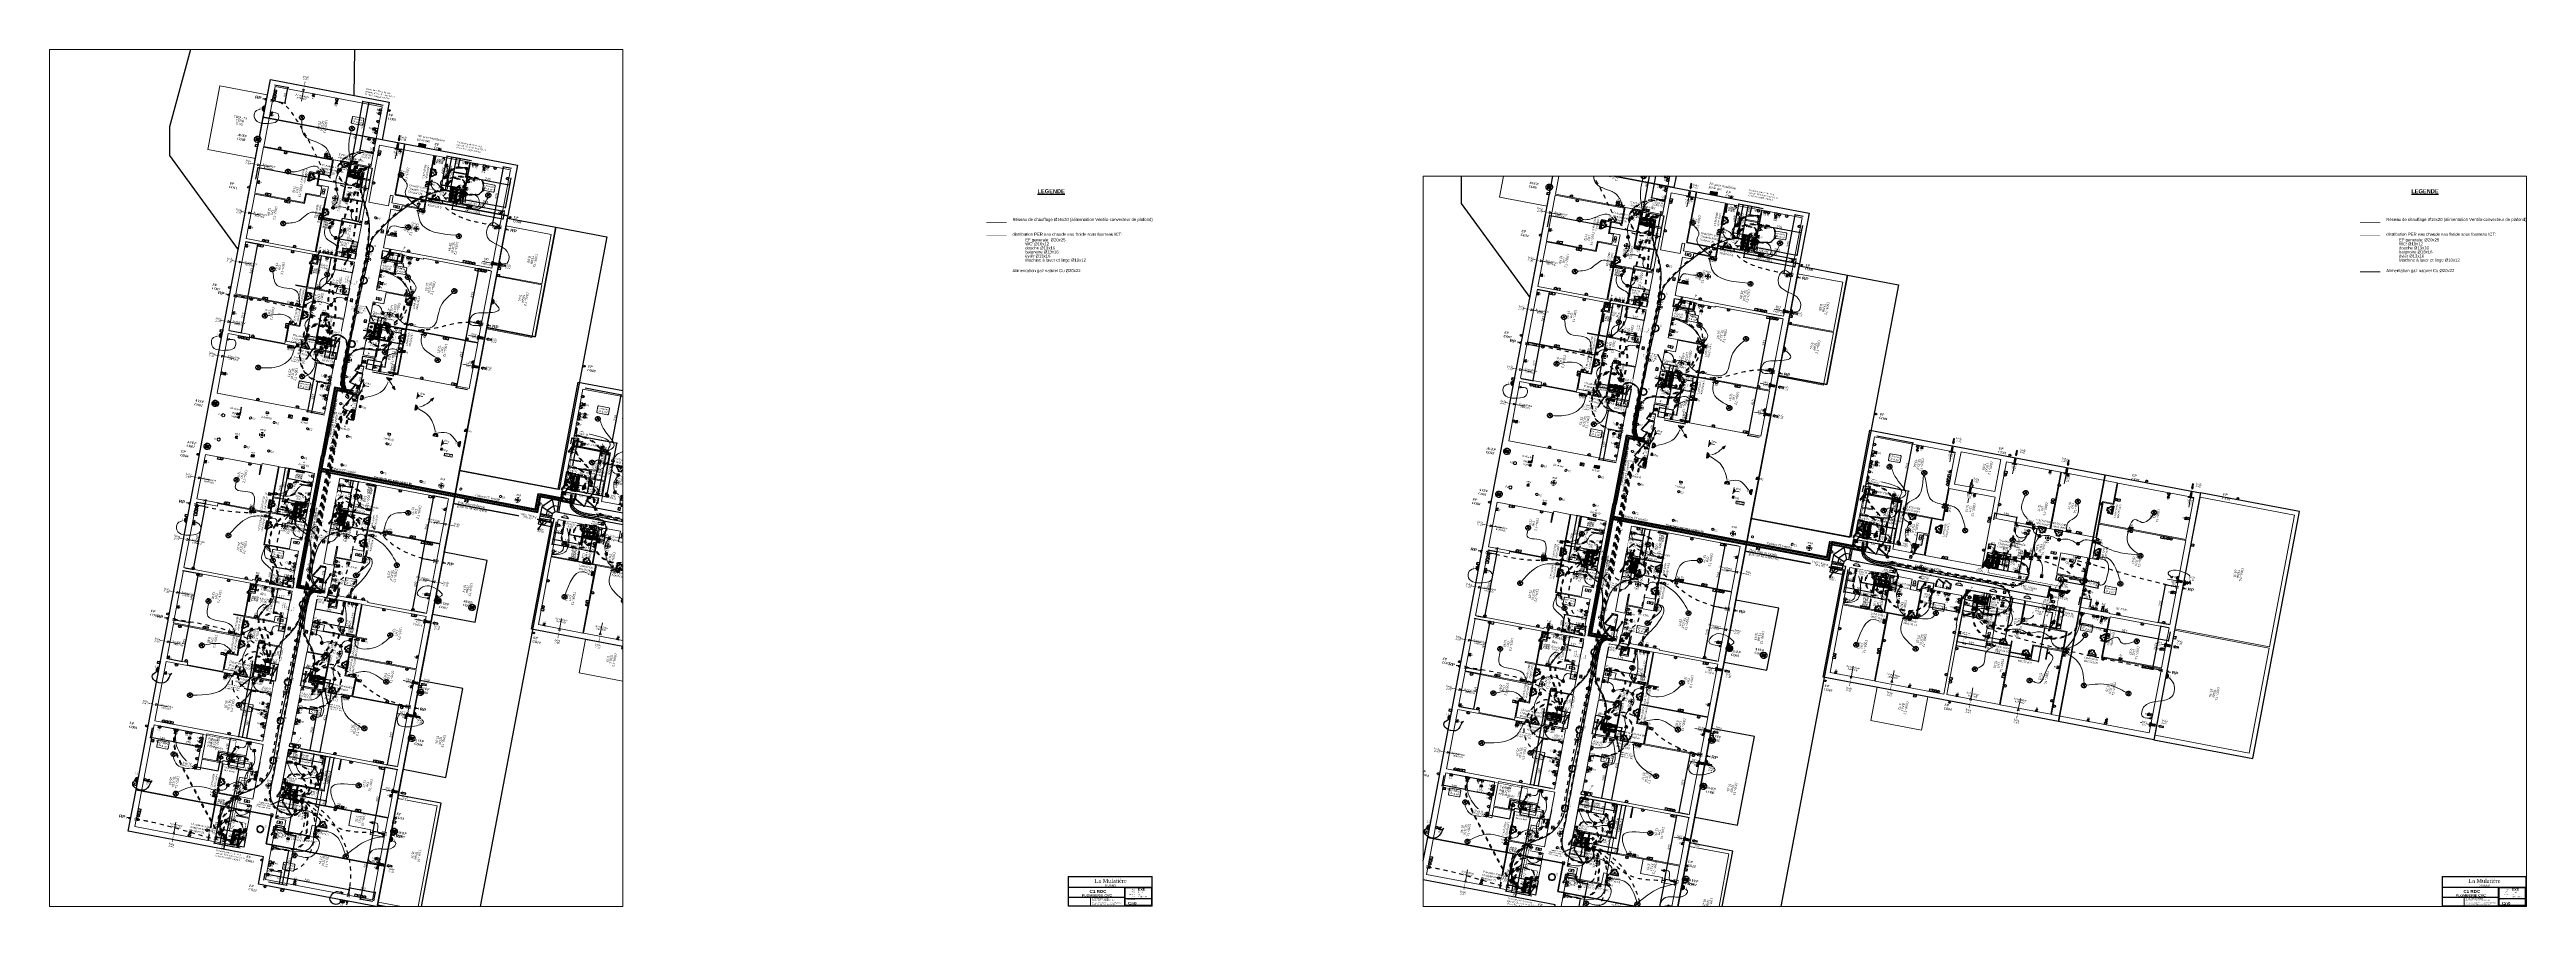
# Paper-space layout 'INCORPO' of a CAD drawing. Header units: millimetres. Extents: x -1699 to 1366, y 0 to 1060.
# The model-space entities are those that its viewports show. They can reach past a viewport. Long polylines and large blocks are cut down to what shows.
import ezdxf
from ezdxf import colors
from ezdxf.entities.mleader import LeaderData, LeaderLine
from ezdxf.enums import TextEntityAlignment as Align
from ezdxf.math import Vec2, Vec3

# ---------------------------------------------------------------- set-up
doc = ezdxf.new("R2010")
doc.units = ezdxf.units.MM
doc.set_wipeout_variables(frame=1)
for name, pattern in [('ACAD_ISO02W100', [15, 12, -3]), ('ACAD_ISO03W100', [30, 12, -18]), ('ACAD_ISO14W100', [24, 12, -3, 0, -3, 0, -3, 0, -3]), ('CONTINU', [0]), ('prelem_euev', [2, 1.25, -0.25, 0.25, -0.25]), ('prlm_chauff', [0.93, 0.75, -0.065, 0.05, -0.065]), ('prlm_ef', [0.165, 0.1, -0.065]), ('prlm_eu', [2, 1.25, -0.25, 0.25, -0.25]), ('prlm_gaz', [36, 24, -3, 0, -3, 0, -3, 0, -3]), ('prlm_vmc', [0.282222, 0.141111, -0.141111])]:
    doc.linetypes.add(name, pattern=pattern)
doc.layers.add('_GAZELEC-BOITE INCORPO', color=36, linetype='Continuous', lineweight=18)
doc.layers.add('prlm-ZCARTOUCHE', color=171, linetype='Continuous', lineweight=13)
for name, color, linetype in [('_GAZELEC-EAU CHAUDE', 1, 'Continuous'), ('_GC2E-PB-chauffage', 20, 'ACAD_ISO14W100'), ('GAZ-EU FLECHE', 42, 'Continuous'), ('GAZ-FLECHE VMC', 93, 'Continuous'), ('gaz-modifications', 30, 'Continuous'), ('passage réseaux', 7, 'Continuous'), ('prlm-CHAUFF', 30, 'Continuous'), ('prlm-CHAUFF-CONV', 20, 'Continuous'), ('prlm-EAU-CHU', 42, 'Continuous'), ('prlm-EAU-EF', 161, 'Continuous'), ('prlm-EAU-EPEXT', 145, 'Continuous'), ('prlm-EAU-EUEV', 25, 'Continuous'), ('prlm-ELEC-BT', 63, 'Continuous'), ('prlm-ELEC-CFA', 181, 'Continuous'), ('prlm-ELEC-CFO', 201, 'Continuous'), ('prlm-ELEC-SSI', 230, 'Continuous'), ('prlm-GAZ', 20, 'Continuous'), ('prlm-GT', 242, 'Continuous'), ('prlm-MOD', 64, 'Continuous'), ('prlm-MOD-PB', 123, 'Continuous'), ('prlm-TELECOM', 30, 'Continuous'), ('prlm-VMC', 93, 'Continuous')]:
    doc.layers.add(name, color=color, linetype=linetype)
doc.layers.add('prlm-xpoly', color=7, linetype='Continuous', plot=False)
doc.layers.add('prlm-ZEROPLOT', color=254, linetype='Continuous', plot=False)
doc.styles.add('Arial', font='arial.ttf')
doc.styles.add('Geneva', font='arial.ttf')
doc.styles.add('prlm-ariblk', font='ariblk.ttf', dxfattribs={"height": 2.7})
doc.styles.add('prlm-chauff', font='trebucbi.ttf', dxfattribs={"height": 18})
doc.styles.add('prlm-chauff-rad', font='ariblk.ttf', dxfattribs={"height": 12})
doc.styles.add('prlm-eau-ef', font='ariblk.ttf', dxfattribs={"height": 18})
doc.styles.add('prlm-eau-ep', font='timesbi.ttf', dxfattribs={"height": 18})
doc.styles.add('prlm-eau-euev', font='pala.ttf', dxfattribs={"height": 18})
doc.styles.add('prlm-elec-cfa', font='comic.ttf', dxfattribs={"height": 12})
doc.styles.add('prlm-elec-cfo', font='comic.ttf', dxfattribs={"height": 12})
doc.styles.add('prlm-elec-ssi', font='comic.ttf', dxfattribs={"height": 12})
doc.styles.add('prlm-georgia', font='georgia.ttf', dxfattribs={"height": 1.8})
doc.styles.add('prlm-mod', font='cambriaz.ttf', dxfattribs={"height": 18})
doc.styles.add('prlm-sejc', font='arial.ttf', dxfattribs={"height": 20})
doc.styles.add('prlm-verdana', font='verdana.ttf', dxfattribs={"height": 0.9})
doc.styles.add('prlm-vmc', font='pala.ttf', dxfattribs={"height": 14})
doc.styles.add('prlm-xpoly', font='isocp.shx', dxfattribs={"height": 15})
doc.styles.get("Standard").update_dxf_attribs({"font": 'arial.ttf'})
doc.dimstyles.new('200', dxfattribs={"dimtxt": 150, "dimasz": 25, "dimexe": 50, "dimexo": 50, "dimgap": 20, "dimtad": 1, "dimdec": 0, "dimlfac": 0.1, "dimdsep": 46, "dimtxsty": 'Arial', "dimblk1": 'DOTBLANK', "dimblk2": 'DOTBLANK', "dimsah": 1, "dimcen": 25, "dimclrd": 5, "dimclre": 5, "dimadec": 0, "dimazin": 0, "dimtfac": 1, "dimtdec": 0, "dimtmove": 0, "dimatfit": 3, "dimldrblk": 'DOTBLANK', "dimfxl": 50, "dimtolj": 1, "dimtzin": 0, "dimarcsym": 0})
picture_1 = doc.add_image_def('image1.jpg', size_in_pixel=(285, 105))

# ---------------------------------------------------------------- blocks, each defined once
blk = doc.blocks.new('$CTaff')
at = {"layer": 'prlm-ZCARTOUCHE', "color": 0, "linetype": 'ByBlock', "lineweight": -2, "style": 'prlm-georgia', "flags": 8}
blk.add_attdef('CTAFF', text='', height=5, dxfattribs=at).set_placement((-52.5, 32.1), align=Align.MIDDLE_CENTER)
blk = doc.blocks.new('$CTcli')
at = {"layer": 'prlm-ZCARTOUCHE', "color": 0, "linetype": 'ByBlock', "lineweight": -2, "style": 'prlm-georgia', "flags": 8}
blk.add_attdef('CTCLI', text='', height=2.5, dxfattribs=at).set_placement((-52.5, 26.7), align=Align.MIDDLE_CENTER)
blk = doc.blocks.new('$ctpha')
at = {"layer": 'prlm-ZCARTOUCHE', "color": 0, "style": 'prlm-ariblk', "flags": 8}
blk.add_attdef('CTPHA', text='', height=2.9, dxfattribs=at).set_placement((0, 0), align=Align.MIDDLE_CENTER)
blk = doc.blocks.new('$CTsca')
at = {"layer": 'prlm-ZCARTOUCHE', "color": 0, "style": 'prlm-georgia', "flags": 8}
blk.add_attdef('CTSCA', (-18.8, 17), '', height=1.8, dxfattribs=at)
blk = doc.blocks.new('$CTtit')
at = {"layer": 'prlm-ZCARTOUCHE', "color": 0, "linetype": 'ByBlock', "lineweight": -2, "style": 'prlm-ariblk', "flags": 8}
blk.add_attdef('CTTIT', text='', height=3.5, dxfattribs=at).set_placement((-68.2, 19), align=Align.MIDDLE_CENTER)
blk = doc.blocks.new('$ctlot')
at = {"layer": 'prlm-ZCARTOUCHE', "color": 0, "style": 'prlm-ariblk', "flags": 8}
blk.add_attdef('CTLOT', text='', height=2.8, dxfattribs=at).set_placement((0, 0), align=Align.MIDDLE_CENTER)
blk = doc.blocks.new('xi.LLrob')
at = {"layer": 'prlm-EAU-EF', "color": 0}
blk.add_lwpolyline([(-6, 7.5), (6, 7.5), (-6, -7.5), (6, -7.5)], close=True, dxfattribs=at)
blk = doc.blocks.new('xi.LL')
at = {"color": 0, "lineweight": 5}
blk.add_wipeout([(-7.5, -7.5), (7.5, -7.5), (7.5, 7.5), (-7.5, 7.5)], dxfattribs=at).dxf.layer = 'prlm-ELEC-CFO'
at = {"layer": 'prlm-ELEC-CFO', "color": 0, "linetype": 'ByBlock', "lineweight": 5, "const_width": 2}
for points in [[(-4, 0, 1), (-2, 0, 1)], [(2, 0, 1), (4, 0, 1)]]:
    blk.add_lwpolyline(points, format="xyb", close=True, dxfattribs=at)
at = {"layer": 'prlm-ELEC-CFO', "color": 0, "linetype": 'ByBlock', "lineweight": -2}
blk.add_circle((0, 0), 7.5, dxfattribs=at)
blk = doc.blocks.new('xi.SA')
at = {"layer": 'prlm-ELEC-CFO', "color": 0}
blk.add_lwpolyline([(0, -1), (6, 5)], dxfattribs=at)
blk.add_circle((-2, -4), 3.5, dxfattribs=at)
blk = doc.blocks.new('xi.LUM1')
at = {"layer": 'prlm-ELEC-CFO', "linetype": 'ByBlock', "lineweight": 5}
blk.add_hatch(color=0, dxfattribs=at).paths.add_polyline_path([(11, 11, 0.414214), (-11, 11), (0, 0)])
at = {"layer": 'prlm-ELEC-CFO', "color": 0, "linetype": 'ByBlock', "lineweight": -2, "flags": 128}
blk.add_lwpolyline([(15, 0, 1), (-15, 0)], format="xyb", close=True, dxfattribs=at)
at = {"layer": 'prlm-ELEC-CFO', "color": 0}
blk.add_lwpolyline([(-11, 11), (0, 0), (11, 11)], dxfattribs=at)
blk = doc.blocks.new('xi.PC-EXT')
at = {"layer": 'prlm-ELEC-CFO', "color": 0, "linetype": 'ByBlock', "lineweight": -2, "flags": 128}
blk.add_lwpolyline([(-7.5, 7.5), (7.5, 7.5), (7.5, -7.5), (-7.5, -7.5)], close=True, dxfattribs=at)
at = {"layer": 'prlm-ELEC-CFO', "color": 0, "linetype": 'ByBlock', "lineweight": 5, "const_width": 2}
for points in [[(-4, 0, 1), (-2, 0, 1)], [(2, 0, 1), (4, 0, 1)]]:
    blk.add_lwpolyline(points, format="xyb", close=True, dxfattribs=at)
blk = doc.blocks.new('xi.lumD')
at = {"layer": 'prlm-ELEC-CFO', "color": 0, "linetype": 'ByBlock', "lineweight": 13}
for radius in [22.5, 18.4]:
    blk.add_circle((0, 0), radius, dxfattribs=at)
blk = doc.blocks.new('xi.lumE')
at = {"layer": 'prlm-ELEC-CFO', "color": 0, "linetype": 'ByBlock', "lineweight": 13}
for radius in [7, 6.25]:
    blk.add_circle((0, 0), radius, dxfattribs=at)
blk = doc.blocks.new('xi.lumd2')
at = {"layer": 'prlm-ELEC-CFO', "color": 0}
blk.add_line((0, 22), (0, -22), dxfattribs=at)
at = {"layer": 'prlm-ELEC-CFO', "color": 0, "linetype": 'ByBlock', "lineweight": 13}
blk.add_arc((-15, 0), 27.1, 303.8441, 56.1559, dxfattribs=at)
blk = doc.blocks.new('xi.PCHT')
at = {"color": 0, "lineweight": 5}
blk.add_wipeout([(-7.5, -7.5), (7.5, -7.5), (7.5, 7.5), (-7.5, 7.5)], dxfattribs=at).dxf.layer = 'prlm-ELEC-CFO'
at = {"layer": 'prlm-ELEC-CFO', "color": 0, "linetype": 'ByBlock', "lineweight": 5, "const_width": 2}
for points in [[(-4, 0, 1), (-2, 0, 1)], [(2, 0, 1), (4, 0, 1)]]:
    blk.add_lwpolyline(points, format="xyb", close=True, dxfattribs=at)
at = {"layer": 'prlm-ELEC-CFO', "color": 0, "linetype": 'ByBlock', "lineweight": -2}
blk.add_circle((0, 0), 7.5, dxfattribs=at)
blk = doc.blocks.new('xi.PR')
at = {"layer": 'prlm-ELEC-CFO', "lineweight": 5}
blk.add_hatch(color=0, dxfattribs=at).paths.add_polyline_path([(-3, 6), (0, 4), (0, 0), (8, 8)])
at = {"layer": 'prlm-ELEC-CFO', "color": 0}
blk.add_lwpolyline([(1, 4), (-7, 0), (8, -5), (-7, -5), (-7, -7), (8, -7)], dxfattribs=at)
at = {"layer": 'prlm-ELEC-CFO', "color": 0, "lineweight": 5, "flags": 128}
blk.add_lwpolyline([(-3, 6), (0, 4), (0, 0), (8, 8)], close=True, dxfattribs=at)
blk = doc.blocks.new('xi.BL')
at = {"color": 0, "lineweight": 5}
blk.add_wipeout([(-8, -8), (7, -8), (7, 7), (-8, 7)], dxfattribs=at).dxf.layer = 'prlm-ELEC-CFO'
at = {"layer": 'prlm-ELEC-CFO', "lineweight": 5}
blk.add_hatch(color=0, dxfattribs=at).paths.add_polyline_path([(-3, 6), (0, 4), (0, 0), (7, 7)])
at = {"layer": 'prlm-ELEC-CFO', "color": 0}
blk.add_lwpolyline([(1, 4), (-8, 0), (7, -5), (-8, -5), (-8, -8), (7, -8)], dxfattribs=at)
blk = doc.blocks.new('xi.uta')
at = {"layer": 'prlm-ELEC-CFO', "lineweight": 5}
blk.add_hatch(color=0, dxfattribs=at).paths.add_polyline_path([(-3, 6), (0, 4), (0, 0), (8, 8)])
at = {"layer": 'prlm-ELEC-CFO', "color": 0}
blk.add_lwpolyline([(1, 4), (-7, 0), (8, -5), (-7, -5), (-7, -7), (8, -7)], dxfattribs=at)
at = {"layer": 'prlm-ELEC-CFO', "color": 0, "lineweight": 5, "flags": 128}
blk.add_lwpolyline([(-3, 6), (0, 4), (0, 0), (8, 8)], close=True, dxfattribs=at)
blk = doc.blocks.new('xi.PCHD')
at = {"color": 0, "lineweight": 5}
blk.add_wipeout([(-7.5, -7.5), (7.5, -7.5), (7.5, 7.5), (-7.5, 7.5)], dxfattribs=at).dxf.layer = 'prlm-ELEC-CFO'
at = {"layer": 'prlm-ELEC-CFO', "color": 0, "linetype": 'ByBlock', "lineweight": 5, "const_width": 2}
for points in [[(-4, 0, 1), (-2, 0, 1)], [(2, 0, 1), (4, 0, 1)]]:
    blk.add_lwpolyline(points, format="xyb", close=True, dxfattribs=at)
at = {"layer": 'prlm-ELEC-CFO', "color": 0, "linetype": 'ByBlock', "lineweight": -2}
blk.add_circle((0, 0), 7.5, dxfattribs=at)
blk = doc.blocks.new('xi.CH')
at = {"layer": 'prlm-ELEC-CFO', "lineweight": 5}
blk.add_hatch(color=0, dxfattribs=at).paths.add_polyline_path([(-3, 6), (0, 4), (0, 0), (8, 8)])
at = {"layer": 'prlm-ELEC-CFO', "color": 0}
for points in [[(1, 4), (-7, 0), (8, -5), (-7, -5), (-7, -7), (8, -7)], [(-3, 6), (8, 8), (0, 0)]]:
    blk.add_lwpolyline(points, dxfattribs=at)
blk = doc.blocks.new('xi.VR')
at = {"layer": 'prlm-ELEC-CFO', "lineweight": 5}
blk.add_hatch(color=0, dxfattribs=at).paths.add_polyline_path([(-3, 6), (0, 4), (0, 0), (8, 8)])
at = {"layer": 'prlm-ELEC-CFO', "color": 0}
for points in [[(1, 4), (-7, 0), (8, -5), (-7, -5), (-7, -7), (8, -7)], [(-3, 6), (8, 8), (0, 0)]]:
    blk.add_lwpolyline(points, dxfattribs=at)
blk = doc.blocks.new('xi.HOT')
at = {"layer": 'prlm-ELEC-CFO', "lineweight": 5}
blk.add_hatch(color=0, dxfattribs=at).paths.add_polyline_path([(-3, 6), (0, 4), (0, 0), (8, 8)])
at = {"layer": 'prlm-ELEC-CFO', "color": 0}
for points in [[(1, 4), (-7, 0), (8, -5), (-7, -5), (-7, -7), (8, -7)], [(-3, 6), (8, 8), (0, 0)]]:
    blk.add_lwpolyline(points, dxfattribs=at)
blk = doc.blocks.new('xi.PCS')
at = {"color": 0, "lineweight": 5}
blk.add_wipeout([(-7.5, -7.5), (7.5, -7.5), (7.5, 7.5), (-7.5, 7.5)], dxfattribs=at).dxf.layer = 'prlm-ELEC-CFO'
at = {"layer": 'prlm-ELEC-CFO', "color": 0, "linetype": 'ByBlock', "lineweight": 5, "const_width": 2}
for points in [[(-4, 0, 1), (-2, 0, 1)], [(2, 0, 1), (4, 0, 1)]]:
    blk.add_lwpolyline(points, format="xyb", close=True, dxfattribs=at)
at = {"layer": 'prlm-ELEC-CFO', "color": 0, "linetype": 'ByBlock', "lineweight": -2}
blk.add_circle((0, 0), 7.5, dxfattribs=at)
blk = doc.blocks.new('xi.SF32')
at = {"layer": 'prlm-ELEC-CFO', "color": 0, "flags": 128}
blk.add_lwpolyline([(-7.5, -7.5), (7.5, -7.5), (7.5, 7.5), (-7.5, 7.5)], close=True, dxfattribs=at)
at = {"layer": 'prlm-ELEC-CFO', "color": 0, "linetype": 'ByBlock', "insert": (0, 0), "char_height": 10, "width": 11.36, "attachment_point": 5}
blk.add_mtext('{\\fVerdana|b0|i0|c0|p34;C}', dxfattribs=at)
blk = doc.blocks.new('xi.LV')
at = {"color": 0, "lineweight": 5}
blk.add_wipeout([(-7.5, -7.5), (7.5, -7.5), (7.5, 7.5), (-7.5, 7.5)], dxfattribs=at).dxf.layer = 'prlm-ELEC-CFO'
at = {"layer": 'prlm-ELEC-CFO', "color": 0, "linetype": 'ByBlock', "lineweight": 5, "const_width": 2}
for points in [[(-4, 0, 1), (-2, 0, 1)], [(2, 0, 1), (4, 0, 1)]]:
    blk.add_lwpolyline(points, format="xyb", close=True, dxfattribs=at)
at = {"layer": 'prlm-ELEC-CFO', "color": 0, "linetype": 'ByBlock', "lineweight": -2}
blk.add_circle((0, 0), 7.5, dxfattribs=at)
blk = doc.blocks.new('xi.PC')
at = {"color": 0, "lineweight": 5}
blk.add_wipeout([(-7.5, -7.5), (7.5, -7.5), (7.5, 7.5), (-7.5, 7.5)], dxfattribs=at).dxf.layer = 'prlm-ELEC-CFO'
at = {"layer": 'prlm-ELEC-CFO', "color": 0, "linetype": 'ByBlock', "lineweight": 5, "const_width": 2}
for points in [[(-4, 0, 1), (-2, 0, 1)], [(2, 0, 1), (4, 0, 1)]]:
    blk.add_lwpolyline(points, format="xyb", close=True, dxfattribs=at)
at = {"layer": 'prlm-ELEC-CFO', "color": 0, "linetype": 'ByBlock', "lineweight": -2}
blk.add_circle((0, 0), 7.5, dxfattribs=at)
blk = doc.blocks.new('xi.DA')
at = {"layer": 'prlm-ELEC-CFO', "color": 0}
for points in [[(4, 1), (-1, 4)], [(1, -2), (7, 4), (2, 7)]]:
    blk.add_lwpolyline(points, dxfattribs=at)
blk.add_circle((-2, -4), 3.5, dxfattribs=at)
blk = doc.blocks.new('xi.PTCE')
at = {"layer": 'prlm-ELEC-CFO', "color": 0}
for points in [[(-11, 11), (11, -11)], [(11, 11), (-11, -11)]]:
    blk.add_lwpolyline(points, dxfattribs=at)
at = {"layer": 'prlm-ELEC-CFO', "color": 0, "linetype": 'ByBlock'}
blk.add_circle((0, 0), 15, dxfattribs=at)
blk = doc.blocks.new('xi.ECAP')
at = {"color": 0}
blk.add_wipeout([(-15, 0), (-10, 11), (0, 15), (10, 11), (15, 0)], dxfattribs=at).dxf.layer = 'prlm-ELEC-CFO'
at = {"layer": 'prlm-ELEC-CFO', "color": 0, "linetype": 'ByBlock', "lineweight": -2, "flags": 128}
blk.add_lwpolyline([(15, 0, 1), (-15, 0)], format="xyb", close=True, dxfattribs=at)
at = {"layer": 'prlm-ELEC-CFO', "color": 0}
blk.add_lwpolyline([(-10, 11), (0, 0), (10, 11)], dxfattribs=at)
blk = doc.blocks.new('xi.4m²')
at = {"color": 0}
blk.add_wipeout([(-35, 21), (35, 21), (35, -21), (-35, -21)], dxfattribs=at).dxf.layer = 'prlm-ELEC-CFO'
at = {"layer": 'prlm-ELEC-CFO', "color": 0, "lineweight": 13}
blk.add_lwpolyline([(-31, 22), (31, 22, -0.414214), (36, 17), (36, -17, -0.414214), (31, -22), (-31, -22, -0.414214), (-36, -17), (-36, 17, -0.414214)], format="xyb", close=True, dxfattribs=at)
at = {"layer": 'prlm-ELEC-CFO', "color": 0, "attachment_point": 6, "line_spacing_factor": 0.8, "style": 'prlm-sejc'}
for s, insert, char_height in [('surf cuisine', (30, 9), 9), ('4 m²', (29, -9), 13)]:
    blk.add_mtext(s, dxfattribs=dict(at, insert=insert, char_height=char_height))
at = {"layer": 'prlm-ELEC-CFO', "color": 0, "style": 'prlm-sejc', "flags": 8}
blk.add_attdef('?', (-28, -17), '', height=20, dxfattribs=at)
blk = doc.blocks.new('xi.PCGTL')
at = {"layer": 'prlm-ELEC-CFO', "color": 0, "lineweight": 0}
blk.add_lwpolyline([(-7.5, -5), (-5, -7.5), (5, -7.5), (7.5, -5), (7.5, 5), (5, 7.5), (-5, 7.5), (-7.5, 5)], close=True, dxfattribs=at)
at = {"layer": 'prlm-ELEC-CFO', "color": 0, "linetype": 'ByBlock', "lineweight": 5, "const_width": 2}
for points in [[(-4, 0, 1), (-2, 0, 1)], [(2, 0, 1), (4, 0, 1)]]:
    blk.add_lwpolyline(points, format="xyb", close=True, dxfattribs=at)
blk = doc.blocks.new('xi.BSO')
at = {"layer": 'prlm-ELEC-CFO', "lineweight": 5}
blk.add_hatch(color=0, dxfattribs=at).paths.add_polyline_path([(-2.5, -2.5), (2.5, -2.5), (2.5, 2.5), (-2.5, 2.5)])
at = {"layer": 'prlm-ELEC-CFO', "color": 0, "flags": 128}
blk.add_lwpolyline([(-7.5, -7.5), (7.5, -7.5), (7.5, 7.5), (-7.5, 7.5)], close=True, dxfattribs=at)
blk = doc.blocks.new('xi.VV')
at = {"layer": 'prlm-ELEC-CFO', "color": 0}
blk.add_lwpolyline([(7, 3), (0, -1), (2, 7)], dxfattribs=at)
blk.add_circle((-2, -4), 3.5, dxfattribs=at)
blk = doc.blocks.new('xi.SPOT')
at = {"color": 0, "lineweight": 5}
blk.add_wipeout([(-4, 0), (-3, -3), (0, -4), (3, -3), (4, 0), (3, 3), (0, 4), (-3, 3)], dxfattribs=at).dxf.layer = 'prlm-ELEC-CFO'
at = {"layer": 'prlm-ELEC-CFO', "color": 0, "linetype": 'ByBlock', "lineweight": -2, "flags": 128}
for points in [[(-11, 0), (-4, 0)], [(-8, 8), (-3, 3)], [(0, 11), (0, 4)], [(8, 8), (3, 3)], [(4, 0), (11, 0)], [(-3, -3), (-8, -8)], [(0, -4), (0, -11)], [(3, -3), (8, -8)]]:
    blk.add_lwpolyline(points, dxfattribs=at)
at = {"layer": 'prlm-ELEC-CFO', "color": 0, "linetype": 'ByBlock', "lineweight": -2}
blk.add_circle((0, 0), 4, dxfattribs=at)
blk = doc.blocks.new('xi.BP')
at = {"layer": 'prlm-ELEC-CFO', "color": 0, "flags": 128}
blk.add_lwpolyline([(-7.5, -7.5), (7.5, -7.5), (7.5, 7.5), (-7.5, 7.5)], close=True, dxfattribs=at)
at = {"layer": 'prlm-ELEC-CFO', "color": 0}
blk.add_circle((0, 0), 3.5, dxfattribs=at)
blk = doc.blocks.new('xi.fl')
at = {"layer": 'prlm-ELEC-CFO'}
blk.add_hatch(color=0, dxfattribs=at).paths.add_polyline_path([(20, 0), (-2, -7), (0, 0), (-2, 7)])
at = {"layer": 'prlm-ELEC-CFO', "color": 0, "lineweight": 5}
blk.add_lwpolyline([(20, 0), (-2, -7), (0, 0), (-2, 7)], close=True, dxfattribs=at)
blk = doc.blocks.new('xi.pc-sail')
at = {"layer": 'prlm-ELEC-CFO', "color": 0, "linetype": 'ByBlock', "lineweight": -2, "flags": 128}
blk.add_lwpolyline([(-7.5, 15), (7.5, 15), (7.5, 0), (-7.5, 0)], close=True, dxfattribs=at)
at = {"layer": 'prlm-ELEC-CFO', "color": 0, "linetype": 'ByBlock', "lineweight": 5, "const_width": 2}
for points in [[(-4, 7.5, 1), (-2, 7.5, 1)], [(2, 7.5, 1), (4, 7.5, 1)]]:
    blk.add_lwpolyline(points, format="xyb", close=True, dxfattribs=at)
blk = doc.blocks.new('xi.sa-sail')
at = {"layer": 'prlm-ELEC-CFO', "color": 0, "linetype": 'ByBlock', "lineweight": -2, "flags": 128}
blk.add_lwpolyline([(-1, 15), (3, 24), (5, 24), (1, 15), (8, 15), (8, 0), (-8, 0), (-8, 15)], close=True, dxfattribs=at)
blk = doc.blocks.new('xi.lumb')
at = {"layer": 'prlm-ELEC-CFO', "color": 0, "linetype": 'ByBlock'}
for p, q in [((11, 11), (-11, -11)), ((-11, 11), (11, -11))]:
    blk.add_line(p, q, dxfattribs=at)
blk.add_circle((0, 0), 15, dxfattribs=at)
blk = doc.blocks.new('xi.dma')
at = {"layer": 'prlm-ELEC-CFO', "color": 0, "linetype": 'ACAD_ISO02W100', "lineweight": 5, "flags": 128}
for points in [[(-20, 0), (20, 0)], [(0, 0), (0, 35)]]:
    blk.add_lwpolyline(points, dxfattribs=at)
at = {"layer": 'prlm-ELEC-CFO', "color": 0, "linetype": 'ByBlock', "lineweight": 5}
for radius, start, end in [(9, 145, 191.803), (6.5, 145, 199.0387), (9, 55, 125), (5, 145, 207.3745), (6.5, 55, 125), (5, 55, 125), (5, 332.6255, 35), (6.5, 340.9613, 35), (9, 348.197, 35)]:
    blk.add_arc((0, 2), radius, start, end, dxfattribs=at)
blk = doc.blocks.new('xi.lumC')
at = {"layer": 'prlm-ELEC-CFO', "color": 0, "linetype": 'ByBlock', "flags": 128}
blk.add_lwpolyline([(-15, 0), (15, 0, 1)], format="xyb", close=True, dxfattribs=at)
at = {"layer": 'prlm-ELEC-CFO', "color": 0}
for points in [[(-8, 8), (-9, 9)], [(0, 10), (0, 15)], [(8, 8), (9, 9)]]:
    blk.add_lwpolyline(points, dxfattribs=at)
blk.add_arc((0, 0), 10, 0, 180, dxfattribs=at)
blk = doc.blocks.new('xi.bbg')
at = {"layer": 'prlm-ELEC-CFO', "lineweight": 5}
blk.add_hatch(color=0, dxfattribs=at).paths.add_polyline_path([(5.5, 0), (5.5, 4), (0, 8), (-5.5, 4), (-5.5, 0)])
at = {"layer": 'prlm-ELEC-CFO', "color": 0, "flags": 128}
blk.add_lwpolyline([(5.5, 0), (5.5, 11), (-5.5, 11), (-5.5, 0)], close=True, dxfattribs=at)
at = {"layer": 'prlm-ELEC-CFO', "color": 0, "lineweight": 5, "flags": 128}
blk.add_lwpolyline([(-5.5, 4), (0, 8), (5.5, 4)], dxfattribs=at)
blk = doc.blocks.new('xi.sky')
at = {"layer": 'prlm-ELEC-CFO', "lineweight": 5}
blk.add_hatch(color=0, dxfattribs=at).paths.add_polyline_path([(-3, 6), (0, 4), (0, 0), (8, 8)])
at = {"layer": 'prlm-ELEC-CFO', "color": 0}
blk.add_lwpolyline([(1, 4), (-7, 0), (8, -5), (-7, -5), (-7, -7), (8, -7)], dxfattribs=at)
at = {"layer": 'prlm-ELEC-CFO', "color": 0, "lineweight": 5, "flags": 128}
blk.add_lwpolyline([(-3, 6), (0, 4), (0, 0), (8, 8)], close=True, dxfattribs=at)
blk = doc.blocks.new('xi.lumF')
at = {"layer": 'prlm-ELEC-CFO', "color": 0, "linetype": 'ByBlock', "lineweight": 13}
for radius in [10, 8.95]:
    blk.add_circle((0, 0), radius, dxfattribs=at)
blk = doc.blocks.new('xi.vent')
at = {"layer": 'prlm-ELEC-CFO', "lineweight": 5}
blk.add_hatch(color=0, dxfattribs=at).paths.add_polyline_path([(-3, 6), (0, 4), (0, 0), (8, 8)])
at = {"layer": 'prlm-ELEC-CFO', "color": 0}
blk.add_lwpolyline([(1, 4), (-7, 0), (8, -5), (-7, -5), (-7, -7), (8, -7)], dxfattribs=at)
at = {"layer": 'prlm-ELEC-CFO', "color": 0, "lineweight": 5, "flags": 128}
blk.add_lwpolyline([(-3, 6), (0, 4), (0, 0), (8, 8)], close=True, dxfattribs=at)
blk = doc.blocks.new('xi.altech')
at = {"layer": 'prlm-ELEC-CFO', "color": 0}
for points in [[(-15, -9), (-15, 9), (15, 9), (15, -9)], [(6, -2), (11, -6), (11, 6), (6, 2), (-6, 2), (-11, 6), (-11, -6), (-6, -2)]]:
    blk.add_lwpolyline(points, close=True, dxfattribs=at)
blk = doc.blocks.new('xi.dm8')
at = {"layer": 'prlm-ELEC-CFO', "color": 0}
for points in [[(-2, 2), (2, -2)], [(2, 2), (-2, -2)]]:
    blk.add_lwpolyline(points, dxfattribs=at)
blk.add_circle((0, 0), 3, dxfattribs=at)
at = {"layer": 'prlm-ELEC-CFO', "color": 0, "lineweight": 13}
for radius, start, end in [(16, 150, 210), (16, 60, 120), (8, 150, 210), (8, 60, 120), (8, 330, 30), (16, 330, 30), (16, 240, 300), (8, 240, 300)]:
    blk.add_arc((0, 0), radius, start, end, dxfattribs=at)
blk = doc.blocks.new('xi.pcsg')
at = {"color": 0}
blk.add_wipeout([(-7.5, 7.5), (7.5, 7.5), (7.5, 0), (-7.5, 0)], dxfattribs=at).dxf.layer = 'prlm-ELEC-CFO'
at = {"layer": 'prlm-ELEC-CFO', "color": 0}
blk.add_lwpolyline([(-7.5, 0), (7.5, 0), (7.5, 7.5), (-7.5, 7.5)], close=True, dxfattribs=at)
at = {"layer": 'prlm-ELEC-CFO', "color": 0, "linetype": 'ByBlock', "lineweight": 5, "const_width": 2}
for points in [[(-2, 7.5, 1), (-4, 7.5)], [(4, 7.5, 1), (2, 7.5)]]:
    blk.add_lwpolyline(points, format="xyb", dxfattribs=at)
blk = doc.blocks.new('xi.asg')
at = {"layer": 'prlm-ELEC-CFO', "linetype": 'ByBlock'}
h = blk.add_hatch(color=0, dxfattribs=at)
h.dxf.hatch_style = 1
h.paths.add_polyline_path([(-20, 0), (0, 6), (-20, 12)])
at = {"layer": 'prlm-ELEC-CFO', "color": 0, "linetype": 'ByBlock'}
blk.add_lwpolyline([(-20, 12), (20, 12), (20, 0), (-20, 0), (-20, 12), (20, 0), (20, 12), (-20, 0)], close=True, dxfattribs=at)
blk = doc.blocks.new('xi.txt-venthor')
at = {"layer": 'prlm-MOD-PB', "color": 30, "insert": (0, 0), "char_height": 10, "width": 189.92, "attachment_point": 1}
blk.add_mtext("{\\fTimes New Roman|b0|i0|c0|p18;Ventouse a 40 cm de tout ouvrant, 60 cm de toute EA et 15 cm d'un angle rentrant}", dxfattribs=at)
blk = doc.blocks.new('xi.resagaz10')
at = {"layer": 'prlm-MOD-PB'}
blk.add_hatch(color=0, dxfattribs=at).paths.add_polyline_path([(2, -2), (4, -6), (8, -8), (2, -8)], flags=16)
at = {"layer": 'prlm-MOD-PB', "color": 0}
for p, q in [((2, -2), (2, -8)), ((4, -6), (2, -2)), ((2, -8), (8, -8)), ((8, -8), (4, -6))]:
    blk.add_line(p, q, dxfattribs=at)
blk.add_lwpolyline([(0, 0), (10, 0), (10, -10), (0, -10)], close=True, dxfattribs=at)
blk = doc.blocks.new('xi.vbgaz10')
at = {"layer": 'prlm-MOD-PB'}
blk.add_hatch(color=0, dxfattribs=at).paths.add_polyline_path([(7, -7), (9, -11), (13, -13), (7, -13)], flags=16)
at = {"layer": 'prlm-MOD-PB', "color": 0}
for p, q in [((7, -7), (7, -13)), ((9, -11), (7, -7)), ((7, -13), (13, -13)), ((13, -13), (9, -11))]:
    blk.add_line(p, q, dxfattribs=at)
for points in [[(0, 0), (20, 0), (20, -20), (0, -20)], [(5, -5), (15, -5), (15, -15), (5, -15)]]:
    blk.add_lwpolyline(points, close=True, dxfattribs=at)
blk = doc.blocks.new('xi.TXT-AFgaz')
at = {"layer": 'prlm-MOD-PB', "linetype": 'CONTINU', "insert": (0, 0), "char_height": 14, "width": 256.54, "attachment_point": 1, "line_spacing_factor": 0.903614, "style": 'prlm-vmc'}
blk.add_mtext('AF pour ventilation\\Pgaine gaz', dxfattribs=at)
blk = doc.blocks.new('xi.gdf70')
at = {"linetype": 'Continuous'}
for p, q in [((0, 0), (80, 0)), ((0, -30), (0, -35)), ((5, -30), (0, -30)), ((0, -35), (4, -35)), ((4, -32), (5, -32)), ((4, -35), (4, -32)), ((5, -32), (5, -30)), ((75, -30), (80, -30)), ((75, -32), (75, -30)), ((77, -32), (75, -32)), ((77, -35), (77, -32)), ((80, -35), (77, -35)), ((80, -30), (80, -35))]:
    blk.add_line(p, q, dxfattribs=at)
at = {"linetype": 'Continuous', "flags": 128}
for points in [[(0, -35), (0, 0), (-5, 0), (-5, -35)], [(0, 0), (20, 0), (20, -20), (0, -20)], [(5, -32), (68, -69), (67, -71), (4, -35)], [(85, -35), (80, -35), (80, 0), (85, 0)]]:
    blk.add_lwpolyline(points, close=True, dxfattribs=at)
at = {"linetype": 'Continuous'}
blk.add_arc((4, -35), 73, 330, 0, dxfattribs=at)
at = {"insert": (43, -12), "char_height": 9.97, "width": 55.65, "attachment_point": 5, "line_spacing_factor": 0.72537, "style": 'Geneva'}
blk.add_mtext('GDF', dxfattribs=at)
blk = doc.blocks.new('xi.gdf60')
at = {"linetype": 'Continuous', "lineweight": 18}
for p, q in [((0, 0), (60, 0)), ((5, -30), (0, -30)), ((0, -30), (0, -35)), ((0, -35), (4, -35)), ((4, -35), (5, -32)), ((4, -35), (4, -32)), ((4, -32), (5, -32)), ((49, -61), (4, -35)), ((5, -32), (5, -30)), ((5, -32), (51, -59)), ((51, -59), (49, -61)), ((55, -32), (55, -30)), ((55, -30), (60, -30)), ((57, -32), (55, -32)), ((57, -35), (57, -32)), ((60, -35), (57, -35)), ((60, -30), (60, -35))]:
    blk.add_line(p, q, dxfattribs=at)
for points in [[(0, -35), (0, 0), (-5, 0), (-5, -35)], [(0, 0), (20, 0), (20, -20), (0, -20)], [(65, -35), (60, -35), (60, 0), (65, 0)]]:
    blk.add_lwpolyline(points, close=True, dxfattribs=at)
blk.add_arc((4, -35), 53, 330, 0, dxfattribs=at)
at = {"insert": (32, -12), "char_height": 10, "width": 55.65, "attachment_point": 5, "line_spacing_factor": 0.722892, "style": 'Geneva'}
blk.add_mtext('GDF', dxfattribs=at)
blk = doc.blocks.new('xi.pdch')
at = {"layer": 'prlm-MOD', "color": 0, "linetype": 'ByBlock', "lineweight": -2, "ltscale": 50}
blk.add_lwpolyline([(-33, -3), (-33, 0), (47, 0), (47, -3)], close=True, dxfattribs=at)
at = {"layer": 'prlm-MOD', "color": 0, "linetype": 'ByBlock', "lineweight": 5, "ltscale": 50, "const_width": 1.3}
blk.add_lwpolyline([(-28, -2), (44, -2), (44, -2)], dxfattribs=at)
at = {"layer": 'prlm-MOD', "color": 0, "insert": (-28, 7), "char_height": 5.15, "width": 137.31, "attachment_point": 1}
blk.add_mtext('Pare-douche', dxfattribs=at)
blk = doc.blocks.new('xi.dchrob')
at = {"layer": 'prlm-MOD', "color": 161}
for p, q in [((8, -2), (8, 2)), ((13, 1), (13, -1))]:
    blk.add_line(p, q, dxfattribs=at)
for points in [[(0, 11), (0, 4)], [(4, -6), (4, 6)], [(6, 8), (8, 2)], [(0, -4), (0, -11)], [(6, -7), (8, -2)]]:
    blk.add_lwpolyline(points, dxfattribs=at)
for points in [[(2, 9), (4, 9), (4, 6), (2, 6)], [(13, -2), (8, -2), (8, 2), (13, 2)], [(2, -6), (4, -6), (4, -9), (2, -9)]]:
    blk.add_lwpolyline(points, close=True, dxfattribs=at)
for centre, radius, start, end in [((0, 7), 3.25, 32.579, 90), ((0, 7), 3.25, 270, 327.421), ((5, 8), 1.13, 0, 114.0743), ((0, -7), 3.25, 32.579, 90), ((0, -7), 3.25, 270, 327.421), ((5, -7), 1.13, 245.9257, 360)]:
    blk.add_arc(centre, radius, start, end, dxfattribs=at)
blk = doc.blocks.new('MTI900_Alu_390')
at = {"layer": 'prlm-MOD', "color": 1, "linetype": 'Continuous'}
for p, q in [((-4.5, 0), (-4.5, 0)), ((-4.5, 0), (-4.5, 0)), ((-4.5, 0), (-4.3, 0)), ((-4.3, 0), (-4.2, 0)), ((-4.2, 0), (4.2, 0)), ((-4.2, -0.1), (-4.2, 0)), ((4.3, 0), (4.2, 0)), ((4.2, -0.1), (4.2, 0)), ((4.5, 0), (4.3, 0)), ((4.5, 0), (4.5, 0)), ((4.5, 0), (4.5, 0)), ((-4.5, 0), (-4.4, 0)), ((-4.5, -0.2), (-4.5, 0)), ((-4.5, -0.4), (-4.5, 0)), ((-4.5, -0.2), (-4.4, -0.2)), ((-4.5, -0.4), (-4.5, -0.2)), ((-4.4, -0.2), (-4.5, -0.2)), ((-4.5, -0.8), (-4.5, -0.4)), ((-4.4, -0.4), (-4.5, -0.4)), ((-4.3, -0.4), (-4.5, -0.4)), ((-4.4, -0.8), (-4.5, -0.8)), ((-4.5, -3.4), (-4.5, -3.3)), ((-4.5, -3.3), (-4.5, -3.3)), ((-4.5, -3.3), (-4.5, -3.4)), ((-4.5, -3.7), (-4.5, -3.4)), ((-4.5, -3.7), (-4.5, -3.4)), ((-4.5, -3.4), (-4.5, -3.4)), ((-4.5, -3.7), (-4.3, -3.7)), ((-4.5, -3.7), (-4.5, -3.7)), ((-4.4, -0.1), (-4.4, 0)), ((-4.4, 0), (-4.4, 0)), ((-4.4, 0), (-4.4, 0)), ((-4.4, 0), (-4.4, -0.1)), ((-4.4, -0.1), (-4.4, -0.1)), ((-4.3, -0.1), (-4.4, -0.2)), ((-4.4, -0.1), (-4.4, -0.2)), ((-4.4, -0.1), (-4.4, -0.1)), ((-4.4, -0.1), (-4.4, -0.1)), ((-4.3, -0.2), (-4.4, -0.2)), ((-4.4, -0.2), (-4.3, -0.2)), ((-4.4, -0.2), (-4.4, -0.3)), ((-4.4, -0.2), (-4.4, -0.2)), ((-4.4, -0.2), (-4.3, -0.3)), ((-4.4, -0.2), (-4.4, -0.2)), ((-4.4, -0.2), (-4.4, -0.2)), ((-4.4, -0.3), (-4.4, -0.3)), ((-4.4, -0.4), (-4.4, -0.3)), ((-4.4, -0.3), (-4.4, -0.3)), ((-4.4, -0.3), (-4.4, -0.3)), ((-4.4, -0.3), (-4.4, -0.4)), ((-4.4, -0.4), (-4.4, -0.4)), ((-4.4, -0.4), (-4.4, -0.4)), ((-4.3, -0.4), (-4.4, -0.4)), ((-4.4, -0.4), (-4.4, -3.5)), ((-4.4, -0.4), (-4.4, -0.4)), ((-4.4, -0.6), (-4.4, -0.5)), ((-4.4, -0.5), (-4.4, -0.6)), ((-4.4, -0.5), (-4.4, -0.5)), ((-4.4, -0.5), (-4.4, -0.5)), ((-4.4, -0.6), (-4.4, -0.6)), ((-4.4, -0.6), (-4.4, -0.6)), ((-4.4, -0.8), (-4.4, -0.8)), ((-4.4, -3.4), (-4.4, -3.3)), ((-4.4, -3.3), (-4.4, -3.4)), ((-4.4, -3.3), (-4.4, -3.3)), ((-4.4, -3.3), (-4.4, -3.3)), ((-4.4, -3.4), (-4.4, -3.4)), ((-4.4, -3.4), (-4.4, -3.4)), ((-4.3, -3.5), (-4.4, -3.5)), ((-4.4, -3.5), (-4.4, -3.5)), ((-4.2, -3.7), (-4.4, -3.7)), ((-4.2, -3.7), (-4.4, -3.7)), ((-4.3, -3.7), (-4.4, -3.7)), ((-4.4, -3.7), (-4.4, -3.7)), ((-4.4, -3.7), (-4.3, -3.7)), ((-4.4, -3.7), (-4.4, -3.7)), ((-4.4, -3.7), (4.4, -3.7)), ((-4.4, -3.7), (-4.4, -3.7)), ((4.4, -3.7), (-4.4, -3.7)), ((-4.4, -3.7), (-4.4, -3.8)), ((-4.4, -3.9), (-4.4, -3.8)), ((-4.4, -3.9), (4.4, -3.9)), ((-4.3, 0), (-4.3, 0)), ((-4.3, 0), (-4.3, -0.1)), ((-4.3, 0), (-4.3, -0.1)), ((-4.3, -0.1), (-4.3, -0.1)), ((-4.3, -0.1), (-4.3, -0.1)), ((-4.3, -0.1), (-4.3, -0.1)), ((-4.3, -0.1), (-4.1, -0.1)), ((-4.3, -0.1), (-4.3, -0.1)), ((-4.3, -0.1), (-4.3, -0.1)), ((-4.3, -0.1), (-4.3, -0.1)), ((-4.3, -0.2), (-4.3, -0.1)), ((-4.3, -0.1), (-4.3, -0.1)), ((-4.3, -0.1), (-4.3, -0.1)), ((-4.3, -0.1), (-4.3, -0.1)), ((-4.3, -0.1), (-4.3, -0.1)), ((-4.3, -0.1), (-4.3, -0.1)), ((-4.3, -0.2), (-4.3, -0.2)), ((-4.3, -0.2), (-4.3, -0.2)), ((-4.3, -0.2), (-4.3, -0.2)), ((-4.3, -0.2), (-4.3, -0.2)), ((-4.3, -0.2), (-4.3, -0.2)), ((-4.3, -0.3), (-4.3, -0.2)), ((-4.3, -0.2), (-4.3, -0.2)), ((-4.3, -0.2), (-4.3, -0.2)), ((-4.3, -0.3), (-4.3, -0.3)), ((-4.3, -0.3), (-4.3, -0.3)), ((-4.2, -0.3), (-4.3, -0.3)), ((-4.3, -0.3), (-4.3, -0.3)), ((-4.3, -0.3), (-4.3, -0.4)), ((-4.3, -0.3), (-4.3, -0.3)), ((-4.3, -0.3), (-4.3, -0.3)), ((-4.3, -0.3), (-4.3, -0.5)), ((-4.3, -0.3), (-4.3, -0.3)), ((-4.3, -0.3), (-4.3, -0.3)), ((-4.3, -0.4), (-4.3, -0.4)), ((-4.3, -0.6), (-4.3, -0.4)), ((-4.3, -0.4), (-4.3, -0.4)), ((-4.3, -0.4), (-4.3, -3.5)), ((-4.3, -0.5), (-4.3, -0.6)), ((-4.3, -0.5), (-4.3, -0.5)), ((-4.3, -0.5), (-4.3, -0.5)), ((-4.3, -0.5), (-4.3, -0.5)), ((-4.2, -0.5), (-4.3, -0.5)), ((-4.3, -0.6), (-4.3, -0.6)), ((-4.3, -0.6), (-4.2, -0.6)), ((-4.3, -0.6), (-4.3, -3.3)), ((-3.8, -0.8), (-4.3, -0.8)), ((-4.3, -3.6), (-4.3, -3.3)), ((-4.3, -3.3), (-4.3, -3.3)), ((-4.3, -3.3), (-4.3, -3.3)), ((-4.3, -3.3), (-4.3, -3.3)), ((-4.3, -3.4), (-4.3, -3.3)), ((-4.2, -3.3), (-4.3, -3.3)), ((-4.3, -3.4), (-4.3, -3.4)), ((-4.3, -3.4), (-4.3, -3.5)), ((-4.3, -3.4), (-4.2, -3.4)), ((-4.3, -3.5), (-4.3, -3.5)), ((-4.3, -3.5), (-4.3, -3.5)), ((-4.3, -3.5), (-4.3, -3.5)), ((-4.3, -3.5), (-4.3, -3.5)), ((-4.3, -3.5), (-4.3, -3.5)), ((-4.3, -3.5), (-4.3, -3.5)), ((-4.3, -3.5), (-4.2, -3.5)), ((-4.3, -3.5), (-4.3, -3.5)), ((-4.3, -3.5), (-4.3, -3.5)), ((-4.3, -3.6), (-4.3, -3.6)), ((-4.3, -3.6), (-4.3, -3.6)), ((-4.2, -3.6), (-4.3, -3.6)), ((-4.3, -3.6), (-4.3, -3.6)), ((-4.3, -3.6), (-4.3, -3.6)), ((-4.3, -3.6), (-4.3, -3.6)), ((-4.3, -3.7), (-4.2, -3.7)), ((-4.3, -3.7), (-4.3, -3.7)), ((-4.3, -3.7), (-4.3, -3.7)), ((-4.3, -3.7), (-4.3, -3.7)), ((-4.2, -3.7), (-4.3, -3.7)), ((-4.2, -3.7), (-4.3, -3.7)), ((-4.3, -3.7), (-4.3, -3.7)), ((-4.3, -3.7), (-4.3, -3.7)), ((-4.3, -3.7), (-4.3, -3.7)), ((-4.3, -3.7), (-4.3, -3.7)), ((-4.3, -3.7), (-4.3, -3.7)), ((-4.3, -3.7), (-4.2, -3.7)), ((-4.3, -3.7), (-4.3, -3.7)), ((-4.2, -3.7), (-4.3, -3.7)), ((-4.2, -3.7), (-4.3, -3.7)), ((-4.3, -3.7), (-4.3, -3.7)), ((-4.3, -3.7), (-4.3, -3.7)), ((-4.3, -3.7), (-4.3, -3.7)), ((-4.3, -3.7), (-4.3, -3.7)), ((-4.3, -3.7), (-4.3, -3.7)), ((-4.3, -3.7), (-4.3, -3.7)), ((-4.3, -3.7), (-4.3, -3.7)), ((-4.2, 0), (-4.1, 0)), ((-4.2, 0), (-4.2, -0.1)), ((-4.2, -0.1), (-4.1, -0.1)), ((-4.2, -0.1), (-4.1, -0.1)), ((-4.1, -0.1), (-4.2, -0.1)), ((-4.2, -0.1), (-4.2, -0.1)), ((-4.2, -0.1), (-4.2, -0.1)), ((-4.2, -0.1), (-4.2, -0.1)), ((-4.2, -0.1), (-4.2, -0.1)), ((-4.2, -0.1), (-4.2, -0.1)), ((-4.2, -0.1), (-4.2, -0.1)), ((-4.2, -0.1), (-4.2, -0.1)), ((-4.2, -0.1), (-4.2, -0.2)), ((-4, -0.1), (-4.2, -0.1)), ((-4.2, -0.1), (-4.2, -0.1)), ((-4.2, -0.2), (-4.1, -0.2)), ((-4.2, -0.3), (-4.2, -0.2)), ((-4.2, -0.6), (-4.2, -0.5)), ((-4.2, -3.2), (-4.2, -3.2)), ((-4.2, -3.3), (-4.2, -3.2)), ((-4.1, -3.2), (-4.2, -3.2)), ((-4.1, -3.2), (-4.2, -3.2)), ((-4.2, -3.5), (-4.2, -3.3)), ((-4.1, -3.3), (-4.2, -3.3)), ((-4.2, -3.4), (-4.2, -3.3)), ((-4.1, -3.5), (-4.2, -3.5)), ((-4.2, -3.5), (-4.2, -3.6)), ((-4.2, -3.7), (-4.2, -3.5)), ((-4.2, -3.5), (-4.2, -3.5)), ((-4.2, -3.5), (-4.2, -3.5)), ((-4.2, -3.5), (-4.2, -3.5)), ((-4.2, -3.5), (-4.2, -3.5)), ((-4.2, -3.5), (-4.2, -3.5)), ((-4.2, -3.5), (-4.2, -3.5)), ((-4.2, -3.6), (-4.2, -3.5)), ((-4.2, -3.7), (-4.2, -3.6)), ((-4.2, -3.6), (-4.2, -3.6)), ((-4.2, -3.6), (-4.2, -3.6)), ((-4.2, -3.6), (-4.2, -3.7)), ((-4.2, -3.6), (-4.2, -3.6)), ((-4.1, -3.6), (-4.2, -3.6)), ((-4.2, -3.6), (-4.1, -3.6)), ((-4.2, -3.7), (-4.2, -3.7)), ((-4.2, -3.7), (-4.2, -3.7)), ((-4.2, -3.7), (-4.2, -3.7)), ((-4.2, -3.7), (-4.2, -3.7)), ((-4.2, -3.7), (-4.2, -3.7)), ((-4.2, -3.7), (-4.2, -3.7)), ((-4.2, -3.7), (-4.2, -3.7)), ((-4.2, -3.7), (-4.2, -3.7)), ((-4.2, -3.7), (-4.2, -3.7)), ((-4.2, -3.7), (-4.2, -3.7)), ((-4.2, -3.7), (-4.2, -3.7)), ((-4.2, -3.7), (-4.2, -3.7)), ((-4.2, -3.7), (-4.2, -3.7)), ((-4.2, -3.7), (-4.2, -3.7)), ((-4.2, -3.7), (-4.2, -3.7)), ((-4.2, -3.7), (-4.2, -3.7)), ((-4.2, -3.7), (-4.2, -3.7)), ((-4.2, -3.7), (-4.2, -3.7)), ((-4.2, -3.7), (-4.2, -3.7)), ((-4.2, -3.7), (-4.2, -3.7)), ((-4.2, -3.7), (-4.2, -3.7)), ((-4.2, -3.7), (-4.2, -3.7)), ((-4.2, -3.7), (-4.2, -3.7)), ((-4.1, -0.1), (-4.1, 0)), ((-4.1, -0.1), (-4.1, -0.1)), ((-4.1, -0.1), (-4.1, -0.1)), ((-4.1, -0.1), (-4.1, -0.1)), ((-4.1, -0.1), (4.1, -0.1)), ((-4.1, -0.1), (4.1, -0.1)), ((-4.1, -0.1), (-4, -0.1)), ((-4.1, -0.1), (-4.1, -0.1)), ((-4.1, -0.1), (-4.1, -0.1)), ((-4.1, -0.1), (-4.1, -0.1)), ((-4.1, -3.1), (-4.1, -3.1)), ((-4.1, -3.1), (-4.1, -3.5)), ((-4, -3.7), (-4.1, -3.1)), ((-4.1, -3.1), (-4, -3.1)), ((-4.1, -3.5), (-4.1, -3.2)), ((-4.1, -3.5), (-4.1, -3.3)), ((-4.1, -3.5), (-4.1, -3.5)), ((-4.1, -3.6), (-4.1, -3.5)), ((-4.1, -3.5), (-4.1, -3.5)), ((-4.1, -3.7), (-4.1, -3.6)), ((-4.1, -3.6), (-4.1, -3.6)), ((-3.9, -3.7), (-4.1, -3.7)), ((-4.1, -3.7), (-4.1, -3.7)), ((-4.1, -3.7), (-4.1, -3.7)), ((-4.1, -3.7), (-4, -3.7)), ((-4.1, -3.7), (-4.1, -3.7)), ((-4, -3.7), (-4.1, -3.7)), ((-4.1, -3.7), (-4.1, -3.7)), ((-4.1, -3.7), (-4, -3.7)), ((-4.1, -3.7), (-4.1, -3.7)), ((-4.1, -3.7), (-4.1, -3.7)), ((-4, -0.1), (4, -0.1)), ((-4, -0.1), (-4, -0.1)), ((-4, -0.3), (-4, -0.1)), ((-4, -0.7), (-4, -0.6)), ((-4, -3.1), (-4, -3.7)), ((-0.3, -3.2), (-4, -3.2)), ((-0.3, -3.2), (-4, -3.2)), ((-4, -3.3), (-4, -3.4)), ((-4, -3.3), (-4, -3.3)), ((-4, -3.4), (-4, -3.4)), ((-4, -3.5), (-4, -3.6)), ((-4, -3.5), (-4, -3.5)), ((-4, -3.6), (-4, -3.6)), ((-3.7, -3.7), (-4, -3.7)), ((-4, -3.7), (-4, -3.7)), ((-4, -3.7), (-3.9, -3.7)), ((-3.9, -3.7), (-4, -3.7)), ((-4, -3.7), (-4, -3.7)), ((-4, -3.7), (-4, -3.7)), ((-4, -3.7), (-4, -3.7)), ((-4, -3.7), (-4, -3.7)), ((-3.9, -0.1), (-3.9, -0.3)), ((-3.9, -0.6), (-3.9, -0.7)), ((-3.9, -3.7), (-3.4, -3.7)), ((-3.9, -3.7), (-3.9, -3.7)), ((-3.9, -3.7), (-3.9, -3.7)), ((-3.9, -3.7), (-3.9, -3.7)), ((-3.9, -3.7), (-3.9, -3.7)), ((-3.9, -3.7), (-3.9, -3.7)), ((-3.9, -3.7), (-3.7, -3.7)), ((-3.9, -3.7), (-3.9, -3.7)), ((-3.8, -0.1), (-3.8, -0.8)), ((-3.8, -0.8), (-3.8, -0.8)), ((-3.7, -3.5), (-3.6, -3.5)), ((-3.7, -3.5), (-3.7, -3.7)), ((-3.7, -3.7), (-3.7, -3.5)), ((-3.7, -3.6), (-3.7, -3.7)), ((-3.7, -3.6), (-3.7, -3.6)), ((-3.7, -3.6), (-3.7, -3.6)), ((-3.7, -3.6), (-3.7, -3.6)), ((-3.7, -3.6), (-3.7, -3.6)), ((-3.7, -3.6), (-3.7, -3.7)), ((-3.7, -3.7), (-3.6, -3.7)), ((-3.7, -3.7), (-3.7, -3.7)), ((-3.7, -3.7), (-3.7, -3.7)), ((-3.6, -3.7), (-3.6, -3.5)), ((-3.6, -3.7), (-3.6, -3.5)), ((-0.3, -3.7), (-3.6, -3.7)), ((-3.6, -3.7), (-0.2, -3.7)), ((-3.6, -3.7), (-3.6, -3.7)), ((-3.4, -3.7), (-3.4, -3.7)), ((-3.4, -3.7), (-3.4, -3.7)), ((-3.4, -3.7), (-3.4, -3.7)), ((-3.2, -3.7), (-3.4, -3.7)), ((-3.4, -3.7), (-3.4, -3.7)), ((-3.4, -3.7), (-3.4, -3.7)), ((-3.2, -3.7), (-3.2, -3.7)), ((-3.2, -3.7), (-3.2, -3.7)), ((-3.2, -3.7), (-3.2, -3.7)), ((-3.2, -3.7), (-0.2, -3.7)), ((-1.5, -2.2), (-1.5, -3.2)), ((-1.5, -2.2), (-1.5, -3.2)), ((-1.5, -2.2), (-1.5, -2.2)), ((-1.5, -2.2), (-1.1, -2.2)), ((-1.5, -2.2), (-1.5, -3.2)), ((-1.5, -2.2), (-1.5, -2.2)), ((-1.4, -3.1), (-1.4, -3.2)), ((-1.4, -3.1), (-1.4, -3.2)), ((-1.4, -3.1), (-1.2, -3.1)), ((-1.4, -3.1), (-1.4, -3.1)), ((-1.4, -3.2), (-1.3, -3.2)), ((-1.4, -3.2), (-1.4, -3.2)), ((-1.4, -3.2), (-1.4, -3.2)), ((-1.4, -3.2), (-1.2, -3.2)), ((-1.4, -3.2), (-1.4, -3.2)), ((-1.4, -3.2), (-1.4, -3.2)), ((-1.4, -3.2), (-1.4, -3.2)), ((-1.3, -3.2), (-1.1, -3.1)), ((-1.3, -3.1), (-1.3, -3.2)), ((-1.3, -3.2), (-1.2, -3.2)), ((-1.3, -3.2), (-1.3, -3.2)), ((-1.3, -3.2), (-1.3, -3.2)), ((-1.3, -3.2), (-1.3, -3.2)), ((-1.2, -3.1), (-1.2, -3.2)), ((-1.2, -3.1), (-1.2, -3.1)), ((-1.2, -3.2), (-1.2, -3.2)), ((-1.2, -3.2), (-1.2, -3.2)), ((-1.1, -2.9), (-1.1, -3.2)), ((-1.1, -2.9), (-1.1, -2.9)), ((-1.1, -2.9), (-1.1, -2.9)), ((-1.1, -3.1), (-1.1, -2.9)), ((-1.1, -4), (-1.1, -3.9)), ((-1.1, -4.1), (-1.1, -4)), ((-1.1, -4), (-1.1, -4)), ((-1.1, -4.1), (-0.7, -4.1)), ((-1.1, -2.5), (-1.1, -2.1)), ((-1.1, -2.1), (-0.8, -2.1)), ((-1, -2.5), (-0.9, -2.5)), ((-1.1, -3.2), (-1.1, -2.5)), ((-1, -2.5), (-1, -3.2)), ((-0.9, -2.5), (-1, -2.5)), ((-1, -2.5), (-1, -2.5)), ((-1, -2.5), (-1.1, -2.5)), ((-1, -3.9), (-1, -4)), ((1, -4), (-1, -4)), ((-1, -4), (1, -4)), ((-1, -4), (-1, -4)), ((-0.8, -2.5), (-0.9, -2.5)), ((-0.9, -2.5), (-0.9, -2.5)), ((0.9, -2.6), (-0.9, -2.6)), ((-0.9, -3.2), (-0.9, -2.6)), ((-0.8, -1.9), (0.9, -1.9)), ((-0.8, -1.9), (-0.8, -2.1)), ((0.9, -2.1), (-0.8, -2.1)), ((-0.8, -2.1), (-0.8, -2.5)), ((-0.8, -2.5), (0.9, -2.5)), ((0.9, -2.5), (-0.8, -2.5)), ((-0.8, -2.5), (-0.8, -2.5)), ((-0.8, -3.2), (-0.8, -2.6)), ((-0.8, -4.1), (-0.8, -4.1)), ((-0.7, -4.1), (-0.7, -4.1)), ((-0.7, -4.1), (-0.1, -4.1)), ((0.6, -4.1), (-0.6, -4.1)), ((-0.6, -4.1), (-0.6, -4.1)), ((-0.1, -4.1), (-0.6, -4.1)), ((-0.3, -2.9), (-0.3, -2.9)), ((-0.1, -2.9), (-0.3, -2.9)), ((-0.1, -2.9), (-0.3, -2.9)), ((-0.3, -2.9), (-0.1, -2.9)), ((-0.3, -3.6), (-0.3, -2.9)), ((-0.3, -2.9), (-0.3, -2.9)), ((-0.3, -3.6), (-0.3, -3.6)), ((-0.3, -3.6), (-0.3, -3.6)), ((-0.3, -3.6), (-0.3, -3.6)), ((-0.3, -3.6), (-0.1, -3.6)), ((-0.3, -3.6), (-0.3, -3.6)), ((-0.1, -3.6), (-0.3, -3.6)), ((-0.1, -3.6), (-0.3, -3.6)), ((-0.3, -3.6), (-0.3, -3.6)), ((-0.3, -3.6), (-0.3, -3.7)), ((-0.3, -3.6), (-0.3, -3.6)), ((-0.3, -3.7), (-0.1, -3.7)), ((-0.1, -3.6), (-0.2, -3.6)), ((-0.2, -3.6), (-0.2, -3.6)), ((-0.2, -3.7), (3.2, -3.7)), ((-0.2, -3.7), (3.6, -3.7)), ((-0.2, -3.7), (-0.2, -3.7)), ((-0.2, -3.7), (-0.2, -3.7)), ((-0.2, -3.7), (-0.2, -3.7)), ((-0.1, -2.9), (-0.1, -2.9)), ((-0.1, -3.6), (-0.1, -2.9)), ((-0.1, -2.9), (-0.1, -2.9)), ((4, -3.2), (-0.1, -3.2)), ((4, -3.2), (-0.1, -3.2)), ((-0.1, -3.6), (-0.1, -3.6)), ((-0.1, -3.6), (-0.1, -3.6)), ((-0.1, -3.6), (-0.1, -3.6)), ((-0.1, -3.6), (-0.1, -3.6)), ((-0.1, -3.7), (-0.1, -3.6)), ((3.6, -3.7), (-0.1, -3.7)), ((-0.1, -4.1), (-0.1, -4.1)), ((-0.1, -4.1), (-0.1, -4.1)), ((0.6, -4.1), (-0.1, -4.1)), ((-0.1, -4.1), (-0.1, -4.1)), ((-0.1, -4.1), (-0.1, -4.1)), ((-0.1, -4.1), (0.7, -4.1)), ((0.6, -4.1), (0.6, -4.1)), ((0.7, -4.1), (1.1, -4.1)), ((0.7, -4.1), (0.7, -4.1)), ((0.8, -4.1), (0.8, -4.1)), ((0.9, -1.9), (0.9, -2.1)), ((0.9, -2.5), (0.9, -2.1)), ((1, -2.1), (0.9, -2.1)), ((0.9, -2.5), (0.9, -2.5)), ((0.9, -2.5), (1, -2.5)), ((1, -2.5), (0.9, -2.5)), ((0.9, -2.5), (0.9, -2.5)), ((0.9, -2.5), (0.9, -2.5)), ((0.9, -2.6), (0.9, -3.2)), ((0.9, -2.6), (0.9, -3.2)), ((1, -3.2), (1, -2.5)), ((1, -2.5), (1, -2.5)), ((1, -2.5), (1, -2.5)), ((1, -4), (1, -3.9)), ((1, -4), (1, -4)), ((1, -2.1), (1, -2.5)), ((1, -2.2), (1.5, -2.2)), ((1, -2.5), (1, -3.2)), ((1.1, -2.9), (1, -2.9)), ((1.1, -3.2), (1.1, -2.9)), ((1.1, -2.9), (1.1, -2.9)), ((1.1, -3.1), (1.1, -2.9)), ((1.3, -3.2), (1.1, -3.1)), ((1.1, -3.9), (1.1, -4)), ((1.1, -4.1), (1.1, -4)), ((1.1, -4), (1.1, -4)), ((1.2, -3.1), (1.2, -3.2)), ((1.2, -3.1), (1.4, -3.1)), ((1.2, -3.1), (1.2, -3.1)), ((1.2, -3.2), (1.2, -3.2)), ((1.2, -3.2), (1.3, -3.2)), ((1.2, -3.2), (1.4, -3.2)), ((1.2, -3.2), (1.2, -3.2)), ((1.3, -3.1), (1.3, -3.2)), ((1.3, -3.2), (1.3, -3.2)), ((1.3, -3.2), (1.4, -3.2)), ((1.3, -3.2), (1.3, -3.2)), ((1.3, -3.2), (1.3, -3.2)), ((1.4, -3.1), (1.4, -3.2)), ((1.4, -3.1), (1.4, -3.2)), ((1.4, -3.1), (1.4, -3.1)), ((1.4, -3.2), (1.4, -3.2)), ((1.4, -3.2), (1.4, -3.2)), ((1.4, -3.2), (1.4, -3.2)), ((1.4, -3.2), (1.4, -3.2)), ((1.4, -3.2), (1.4, -3.2)), ((1.5, -2.2), (1.5, -3.2)), ((1.5, -2.2), (1.5, -2.2)), ((1.5, -2.2), (1.5, -3.2)), ((1.5, -2.2), (1.5, -3.2)), ((1.5, -2.2), (1.5, -2.2)), ((3.2, -3.7), (3.4, -3.7)), ((3.2, -3.7), (3.2, -3.7)), ((3.2, -3.7), (3.2, -3.7)), ((3.2, -3.7), (3.2, -3.7)), ((3.4, -3.7), (3.5, -3.7)), ((3.4, -3.7), (3.4, -3.7)), ((3.4, -3.7), (3.4, -3.7)), ((3.4, -3.7), (3.4, -3.7)), ((3.5, -3.7), (3.9, -3.7)), ((3.5, -3.7), (3.5, -3.7)), ((3.6, -3.5), (3.7, -3.5)), ((3.6, -3.5), (3.6, -3.7)), ((3.6, -3.7), (3.6, -3.5)), ((3.7, -3.7), (3.6, -3.7)), ((3.6, -3.7), (3.6, -3.7)), ((3.7, -3.7), (3.7, -3.5)), ((3.7, -3.7), (3.7, -3.5)), ((3.7, -3.7), (3.7, -3.6)), ((3.7, -3.6), (3.7, -3.6)), ((3.7, -3.7), (3.7, -3.6)), ((3.7, -3.6), (3.7, -3.6)), ((3.7, -3.6), (3.7, -3.6)), ((3.7, -3.6), (3.7, -3.6)), ((4, -3.7), (3.7, -3.7)), ((3.7, -3.7), (3.9, -3.7)), ((3.7, -3.7), (3.7, -3.7)), ((3.7, -3.7), (3.7, -3.7)), ((3.8, -0.1), (3.8, -0.8)), ((3.8, -0.8), (4.3, -0.8)), ((3.8, -0.8), (3.8, -0.8)), ((3.9, -0.1), (3.9, -0.3)), ((3.9, -0.6), (3.9, -0.7)), ((3.9, -3.7), (3.9, -3.7)), ((3.9, -3.7), (3.9, -3.7)), ((3.9, -3.7), (4.1, -3.7)), ((3.9, -3.7), (3.9, -3.7)), ((3.9, -3.7), (3.9, -3.7)), ((3.9, -3.7), (3.9, -3.7)), ((3.9, -3.7), (3.9, -3.7)), ((3.9, -3.7), (4, -3.7)), ((4, -3.7), (3.9, -3.7)), ((4, -0.3), (4, -0.1)), ((4, -0.1), (4, -0.1)), ((4, -0.1), (4.2, -0.1)), ((4.1, -0.1), (4, -0.1)), ((4, -0.7), (4, -0.6)), ((4.1, -3.1), (4, -3.7)), ((4, -3.7), (4, -3.1)), ((4, -3.1), (4.1, -3.1)), ((4, -3.4), (4, -3.3)), ((4, -3.3), (4, -3.3)), ((4, -3.4), (4, -3.4)), ((4, -3.6), (4, -3.5)), ((4, -3.5), (4, -3.5)), ((4, -3.6), (4, -3.6)), ((4, -3.7), (4.1, -3.7)), ((4, -3.7), (4, -3.7)), ((4.1, -3.7), (4, -3.7)), ((4, -3.7), (4, -3.7)), ((4, -3.7), (4.1, -3.7)), ((4, -3.7), (4, -3.7)), ((4, -3.7), (4, -3.7)), ((4, -3.7), (4, -3.7)), ((4.1, 0), (4.2, 0)), ((4.1, 0), (4.1, -0.1)), ((4.1, -0.1), (4.1, -0.1)), ((4.1, -0.1), (4.2, -0.1)), ((4.1, -0.1), (4.2, -0.1)), ((4.2, -0.1), (4.1, -0.1)), ((4.1, -0.1), (4.1, -0.1)), ((4.1, -0.1), (4.1, -0.1)), ((4.1, -0.1), (4.1, -0.1)), ((4.3, -0.1), (4.1, -0.1)), ((4.1, -0.1), (4.1, -0.1)), ((4.1, -0.1), (4.1, -0.1)), ((4.1, -0.2), (4.2, -0.2)), ((4.1, -3.1), (4.1, -3.1)), ((4.1, -3.5), (4.1, -3.1)), ((4.1, -3.2), (4.1, -3.5)), ((4.1, -3.2), (4.2, -3.2)), ((4.1, -3.2), (4.2, -3.2)), ((4.1, -3.3), (4.2, -3.3)), ((4.1, -3.5), (4.1, -3.3)), ((4.1, -3.5), (4.1, -3.5)), ((4.1, -3.5), (4.2, -3.5)), ((4.1, -3.5), (4.1, -3.6)), ((4.1, -3.5), (4.1, -3.5)), ((4.1, -3.6), (4.1, -3.7)), ((4.1, -3.6), (4.1, -3.6)), ((4.1, -3.6), (4.2, -3.6)), ((4.2, -3.6), (4.1, -3.6)), ((4.1, -3.7), (4.1, -3.7)), ((4.1, -3.7), (4.1, -3.7)), ((4.1, -3.7), (4.1, -3.7)), ((4.1, -3.7), (4.1, -3.7)), ((4.1, -3.7), (4.1, -3.7)), ((4.1, -3.7), (4.1, -3.7)), ((4.2, -0.1), (4.2, 0)), ((4.2, -0.1), (4.2, -0.1)), ((4.2, -0.1), (4.2, -0.1)), ((4.2, -0.1), (4.2, -0.1)), ((4.2, -0.1), (4.2, -0.1)), ((4.2, -0.1), (4.2, -0.1)), ((4.2, -0.1), (4.2, -0.1)), ((4.2, -0.1), (4.2, -0.1)), ((4.2, -0.1), (4.2, -0.1)), ((4.2, -0.1), (4.2, -0.2)), ((4.2, -0.2), (4.3, -0.3)), ((4.2, -0.5), (4.2, -0.6)), ((4.3, -0.5), (4.2, -0.5)), ((4.2, -0.6), (4.3, -0.6)), ((4.2, -3.2), (4.2, -3.2)), ((4.2, -3.2), (4.2, -3.3)), ((4.2, -3.3), (4.2, -3.5)), ((4.2, -3.3), (4.2, -3.4)), ((4.3, -3.3), (4.2, -3.3)), ((4.2, -3.4), (4.3, -3.4)), ((4.3, -3.5), (4.2, -3.5)), ((4.2, -3.5), (4.2, -3.6)), ((4.2, -3.7), (4.2, -3.5)), ((4.2, -3.5), (4.2, -3.5)), ((4.2, -3.5), (4.2, -3.5)), ((4.2, -3.5), (4.2, -3.5)), ((4.2, -3.5), (4.2, -3.5)), ((4.2, -3.5), (4.2, -3.5)), ((4.2, -3.5), (4.2, -3.5)), ((4.2, -3.6), (4.2, -3.5)), ((4.2, -3.7), (4.2, -3.6)), ((4.2, -3.6), (4.2, -3.6)), ((4.2, -3.6), (4.3, -3.6)), ((4.2, -3.6), (4.2, -3.6)), ((4.2, -3.6), (4.2, -3.7)), ((4.2, -3.6), (4.2, -3.6)), ((4.2, -3.7), (4.2, -3.7)), ((4.2, -3.7), (4.2, -3.7)), ((4.2, -3.7), (4.5, -3.7)), ((4.2, -3.7), (4.2, -3.7)), ((4.2, -3.7), (4.5, -3.7)), ((4.2, -3.7), (4.2, -3.7)), ((4.2, -3.7), (4.2, -3.7)), ((4.2, -3.7), (4.2, -3.7)), ((4.2, -3.7), (4.2, -3.7)), ((4.2, -3.7), (4.2, -3.7)), ((4.2, -3.7), (4.2, -3.7)), ((4.2, -3.7), (4.2, -3.7)), ((4.3, -3.7), (4.2, -3.7)), ((4.2, -3.7), (4.2, -3.7)), ((4.3, -3.7), (4.2, -3.7)), ((4.2, -3.7), (4.2, -3.7)), ((4.2, -3.7), (4.2, -3.7)), ((4.2, -3.7), (4.2, -3.7)), ((4.3, -3.7), (4.2, -3.7)), ((4.3, -3.7), (4.2, -3.7)), ((4.2, -3.7), (4.2, -3.7)), ((4.3, -3.7), (4.2, -3.7)), ((4.3, -3.7), (4.2, -3.7)), ((4.2, -3.7), (4.2, -3.7)), ((4.2, -3.7), (4.2, -3.7)), ((4.2, -3.7), (4.2, -3.7)), ((4.2, -3.7), (4.2, -3.7)), ((4.2, -3.7), (4.2, -3.7)), ((4.2, -3.7), (4.2, -3.7)), ((4.2, -3.7), (4.2, -3.7)), ((4.2, -3.7), (4.2, -3.7)), ((4.3, 0), (4.3, 0)), ((4.3, 0), (4.3, -0.1)), ((4.3, 0), (4.3, -0.1)), ((4.3, -0.1), (4.3, -0.1)), ((4.3, -0.1), (4.4, -0.2)), ((4.3, -0.1), (4.3, -0.1)), ((4.3, -0.1), (4.3, -0.1)), ((4.3, -0.1), (4.3, -0.1)), ((4.3, -0.1), (4.3, -0.1)), ((4.3, -0.1), (4.3, -0.1)), ((4.3, -0.1), (4.3, -0.1)), ((4.3, -0.1), (4.3, -0.1)), ((4.3, -0.1), (4.3, -0.1)), ((4.3, -0.1), (4.3, -0.1)), ((4.3, -0.1), (4.3, -0.1)), ((4.3, -0.2), (4.3, -0.1)), ((4.4, -0.2), (4.3, -0.3)), ((4.3, -0.3), (4.3, -0.2)), ((4.3, -0.2), (4.3, -0.2)), ((4.3, -0.2), (4.3, -0.2)), ((4.3, -0.2), (4.3, -0.2)), ((4.3, -0.2), (4.4, -0.2)), ((4.4, -0.2), (4.3, -0.2)), ((4.3, -0.2), (4.3, -0.2)), ((4.3, -0.2), (4.3, -0.2)), ((4.3, -0.2), (4.3, -0.2)), ((4.3, -0.2), (4.3, -0.2)), ((4.3, -0.3), (4.3, -0.3)), ((4.3, -0.3), (4.3, -0.4)), ((4.3, -0.3), (4.3, -0.3)), ((4.3, -0.3), (4.3, -0.3)), ((4.3, -0.3), (4.3, -0.5)), ((4.3, -0.3), (4.3, -0.3)), ((4.3, -0.3), (4.3, -0.3)), ((4.3, -0.3), (4.3, -0.3)), ((4.3, -0.3), (4.3, -0.3)), ((4.3, -0.3), (4.3, -0.3)), ((4.3, -0.4), (4.3, -0.4)), ((4.3, -0.4), (4.5, -0.4)), ((4.3, -0.6), (4.3, -0.4)), ((4.3, -0.4), (4.3, -0.4)), ((4.3, -0.4), (4.3, -3.5)), ((4.4, -0.4), (4.3, -0.4)), ((4.3, -0.5), (4.3, -0.5)), ((4.3, -0.5), (4.3, -0.6)), ((4.3, -0.5), (4.3, -0.5)), ((4.3, -0.5), (4.3, -0.5)), ((4.3, -0.6), (4.3, -0.6)), ((4.3, -0.6), (4.3, -3.3)), ((4.3, -3.6), (4.3, -3.3)), ((4.3, -3.3), (4.3, -3.3)), ((4.3, -3.3), (4.3, -3.3)), ((4.3, -3.3), (4.3, -3.3)), ((4.3, -3.3), (4.3, -3.4)), ((4.3, -3.4), (4.3, -3.4)), ((4.3, -3.4), (4.3, -3.5)), ((4.3, -3.5), (4.3, -3.5)), ((4.3, -3.5), (4.3, -3.5)), ((4.3, -3.5), (4.3, -3.5)), ((4.3, -3.5), (4.3, -3.5)), ((4.3, -3.5), (4.3, -3.5)), ((4.3, -3.5), (4.3, -3.5)), ((4.3, -3.5), (4.3, -3.5)), ((4.3, -3.5), (4.3, -3.5)), ((4.4, -3.5), (4.3, -3.5)), ((4.3, -3.6), (4.3, -3.6)), ((4.3, -3.6), (4.3, -3.6)), ((4.3, -3.6), (4.3, -3.6)), ((4.3, -3.6), (4.3, -3.6)), ((4.3, -3.6), (4.3, -3.6)), ((4.3, -3.7), (4.4, -3.7)), ((4.3, -3.7), (4.3, -3.7)), ((4.3, -3.7), (4.3, -3.7)), ((4.3, -3.7), (4.3, -3.7)), ((4.3, -3.7), (4.3, -3.7)), ((4.3, -3.7), (4.3, -3.7)), ((4.3, -3.7), (4.3, -3.7)), ((4.5, -3.7), (4.3, -3.7)), ((4.3, -3.7), (4.3, -3.7)), ((4.3, -3.7), (4.3, -3.7)), ((4.4, -3.7), (4.3, -3.7)), ((4.3, -3.7), (4.3, -3.7)), ((4.3, -3.7), (4.3, -3.7)), ((4.3, -3.7), (4.3, -3.7)), ((4.3, -3.7), (4.3, -3.7)), ((4.3, -3.7), (4.3, -3.7)), ((4.3, -3.7), (4.3, -3.7)), ((4.3, -3.7), (4.3, -3.7)), ((4.3, -3.7), (4.3, -3.7)), ((4.5, 0), (4.4, 0)), ((4.4, -0.1), (4.4, 0)), ((4.4, 0), (4.4, 0)), ((4.4, 0), (4.4, 0)), ((4.4, 0), (4.4, -0.1)), ((4.4, -0.1), (4.4, -0.1)), ((4.4, -0.1), (4.4, -0.2)), ((4.4, -0.1), (4.4, -0.1)), ((4.4, -0.1), (4.4, -0.1)), ((4.4, -0.2), (4.4, -0.3)), ((4.4, -0.2), (4.4, -0.2)), ((4.4, -0.2), (4.5, -0.2)), ((4.5, -0.2), (4.4, -0.2)), ((4.4, -0.2), (4.4, -0.2)), ((4.4, -0.2), (4.4, -0.2)), ((4.4, -0.3), (4.4, -0.3)), ((4.4, -0.4), (4.4, -0.3)), ((4.4, -0.3), (4.4, -0.3)), ((4.4, -0.3), (4.4, -0.3)), ((4.4, -0.3), (4.4, -0.4)), ((4.4, -0.4), (4.5, -0.4)), ((4.4, -0.4), (4.4, -0.4)), ((4.4, -0.4), (4.4, -0.4)), ((4.4, -0.4), (4.4, -3.5)), ((4.4, -0.4), (4.4, -0.4)), ((4.4, -0.5), (4.4, -0.6)), ((4.4, -0.6), (4.4, -0.5)), ((4.4, -0.5), (4.4, -0.5)), ((4.4, -0.5), (4.4, -0.5)), ((4.4, -0.6), (4.4, -0.6)), ((4.4, -0.6), (4.4, -0.6)), ((4.4, -0.8), (4.4, -0.8)), ((4.4, -0.8), (4.5, -0.8)), ((4.4, -3.3), (4.4, -3.4)), ((4.4, -3.4), (4.4, -3.3)), ((4.4, -3.3), (4.4, -3.3)), ((4.4, -3.3), (4.4, -3.3)), ((4.4, -3.4), (4.4, -3.4)), ((4.4, -3.4), (4.4, -3.4)), ((4.4, -3.5), (4.4, -3.5)), ((4.4, -3.7), (4.4, -3.7)), ((4.4, -3.7), (4.4, -3.7)), ((4.4, -3.7), (4.4, -3.7)), ((4.4, -3.8), (4.4, -3.7)), ((4.4, -3.9), (4.4, -3.8)), ((4.5, -0.2), (4.5, 0)), ((4.5, -0.4), (4.5, 0)), ((4.5, -0.4), (4.5, -0.2)), ((4.5, -0.8), (4.5, -0.4)), ((4.5, -3.3), (4.5, -3.4)), ((4.5, -3.4), (4.5, -3.3)), ((4.5, -3.3), (4.5, -3.3)), ((4.5, -3.7), (4.5, -3.4)), ((4.5, -3.7), (4.5, -3.4)), ((4.5, -3.4), (4.5, -3.4)), ((4.5, -3.7), (4.5, -3.7))]:
    blk.add_line(p, q, dxfattribs=at)
at = {"layer": 'prlm-MOD', "color": 1, "ltscale": 50}
for points in [[(-3.3, -3.8), (-3.3, -3.9)], [(-1.1, -3.8), (-1.1, -3.9)], [(1.1, -3.8), (1.1, -3.9)], [(3.3, -3.8), (3.3, -3.9)]]:
    blk.add_lwpolyline(points, dxfattribs=at)
at = {"layer": 'prlm-MOD', "color": 1, "linetype": 'Continuous'}
for centre, radius in [((-4.4, 0), 0.0425), ((-4.4, -0.3), 0.0425), ((-4.2, -3.5), 0.025), ((-4.2, -3.5), 0.03), ((-4.2, -3.5), 0.035), ((-1.3, -2.3), 0.05), ((1.3, -2.3), 0.05), ((4.2, -3.5), 0.025), ((4.2, -3.5), 0.03), ((4.2, -3.5), 0.035), ((4.4, 0), 0.0425), ((4.4, -0.3), 0.0425)]:
    blk.add_circle(centre, radius, dxfattribs=at)
for centre, radius, start, end in [((-4.5, 0), 0.003, 90, 180), ((-4.3, 0), 0.003, 0, 90), ((4.3, 0), 0.003, 90, 180), ((4.5, 0), 0.003, 0, 90), ((-4.5, 0), 0.003, 90, 180), ((-4.5, -0.2), 0.003, 90, 180), ((-4.5, -0.2), 0.003, 180, 270), ((-4.5, -0.4), 0.003, 180, 270), ((-4.5, -0.4), 0.003, 180, 270), ((-4.4, -3.7), 0.025, 180, 270), ((-4.4, -3.7), 0.005, 180, 270), ((-4.5, -3.7), 0.003, 90, 180), ((-4.4, -3.7), 0.01, 180, 270), ((-4.4, 0), 0.003, 84.5182, 90), ((-4.4, -0.1), 0.003, 326.3099, 0), ((-4.4, -0.2), 0.003, 0, 90), ((-4.4, -0.2), 0.003, 180, 213.6901), ((-4.4, -0.2), 0.003, 270, 0), ((-4.4, -0.2), 0.003, 146.3099, 180), ((-4.4, -0.2), 0.003, 146.3099, 180), ((-4.4, -0.3), 0.003, 0, 33.6901), ((-4.4, -0.4), 0.003, 270, 275.4818), ((-4.3, 0), 0.003, 90, 95.4817), ((-4.3, 0), 0.003, 0, 90), ((-4.3, -0.1), 0.003, 0, 90), ((-4.3, -0.1), 0.003, 180, 198.4349), ((-4.3, -0.1), 0.003, 0, 18.4349), ((-4.3, -0.1), 0.003, 90, 180), ((-4.3, -0.1), 0.003, 180, 270), ((-4.3, -0.1), 0.003, 90, 180), ((-4.3, -0.1), 0.003, 270, 0), ((-4.3, -0.1), 0.003, 90, 180), ((-4.3, -0.1), 0.003, 326.3099, 0), ((-4.3, -0.1), 0.003, 0, 90), ((-4.3, -0.1), 0.003, 270, 0), ((-4.3, -0.1), 0.003, 180, 270), ((-4.3, -0.1), 0.003, 270, 0), ((-4.3, -0.1), 0.01, 213.6525, 270), ((-4.3, -0.3), 0.003, 270, 0), ((-4.3, -0.3), 0.003, 90, 180), ((-4.3, -0.3), 0.003, 180, 270), ((-4.3, -0.3), 0.003, 0, 90), ((-4.3, -0.3), 0.003, 270, 0), ((-4.3, -0.3), 0.003, 180, 270), ((-4.3, -0.3), 0.003, 0, 90), ((-4.3, -0.3), 0.003, 90, 180), ((-4.3, -0.3), 0.01, 90, 133.851), ((-4.3, -0.4), 0.003, 264.5182, 270), ((-4.3, -0.4), 0.003, 270, 0), ((-4.3, -0.4), 0.003, 0, 90), ((-4.3, -0.5), 0.003, 135, 225), ((-4.3, -0.6), 0.01, 270, 0), ((-4.3, -0.6), 0.01, 180, 270), ((-4.3, -3.4), 0.003, 135, 225), ((-4.3, -3.3), 0.003, 315, 0), ((-4.3, -3.3), 0.01, 90, 180), ((-4.3, -3.3), 0.01, 0, 90), ((-4.3, -3.4), 0.003, 0, 45), ((-4.3, -3.5), 0.003, 90, 180), ((-4.2, -3.5), 0.04, 184.0006, 146.0728), ((-4.3, -3.5), 0.003, 4.0006, 90), ((-4.3, -3.5), 0.003, 180, 270), ((-4.3, -3.5), 0.003, 270, 326.0728), ((-4.3, -3.5), 0.003, 90, 180), ((-4.3, -3.5), 0.003, 180, 270), ((-4.3, -3.5), 0.003, 270, 0), ((-4.3, -3.5), 0.003, 0, 90), ((-4.3, -3.5), 0.003, 180, 270), ((-4.2, -3.5), 0.06, 66.4435, 113.5565), ((-4.2, -3.5), 0.06, 140.7035, 188.509), ((-4.2, -3.5), 0.065, 144.2242, 157.3801), ((-4.2, -3.5), 0.065, 57.7958, 122.2042), ((-4.2, -3.5), 0.04, 146.0728, 184.0006), ((-4.3, -3.6), 0.003, 0, 45), ((-4.3, -3.6), 0.003, 180, 225), ((-4.3, -3.6), 0.01, 180, 270), ((-4.2, -3.5), 0.065, 206.162, 224.9525), ((-4.3, -3.7), 0.003, 90, 170.4059), ((-4.3, -3.7), 0.003, 180, 270), ((-4.3, -3.7), 0.003, 90, 180), ((-4.3, -3.7), 0.003, 19.4712, 90), ((-4.3, -3.7), 0.003, 90, 160.5288), ((-4.3, -3.7), 0.003, 9.5941, 90), ((-4.3, -3.7), 0.003, 189.5941, 270), ((-4.3, -3.7), 0.003, 270, 350.4059), ((-4.3, -3.7), 0.003, 270, 325.008), ((-4.3, -3.7), 0.003, 0, 90), ((-4.3, -3.7), 0.003, 180, 270), ((-4.3, -3.7), 0.003, 90, 145.008), ((-4.3, -3.7), 0.01, 353.9388, 0), ((-4.2, -0.1), 0.02, 171.3731, 270), ((-4.2, -0.1), 0.003, 0, 180), ((-4.2, -0.1), 0.02, 185.7392, 187.1808), ((-4.2, -3.5), 0.003, 0, 90), ((-4.2, -3.6), 0.003, 135, 225), ((-4.2, -3.6), 0.003, 0, 90), ((-4.2, -3.6), 0.003, 315, 0), ((-4.2, -3.6), 0.003, 0, 45), ((-4.1, -3.7), 0.05, 129.8841, 142.9139), ((-4.2, -3.7), 0.003, 270, 0), ((-4.2, -3.7), 0.003, 0, 90), ((-4.2, -3.7), 0.003, 180, 270), ((-4.2, -3.7), 0.003, 45, 135), ((-4.2, -3.7), 0.003, 45, 135), ((-4.2, -3.7), 0.003, 9.5941, 90), ((-4.2, -3.7), 0.003, 189.5941, 270), ((-4.2, -3.7), 0.003, 90, 160.5288), ((-4.2, -3.7), 0.003, 270, 0), ((-4.2, -3.7), 0.003, 214.992, 270), ((-4.2, -3.7), 0.003, 270, 0), ((-4.2, -3.7), 0.003, 34.992, 90), ((-4.1, -3.7), 0.035, 180, 270), ((-4.1, -3.7), 0.015, 180, 270), ((-4.2, -3.7), 0.01, 180, 186.0612), ((-4.1, -0.1), 0.02, 270, 8.6269), ((-4.1, -0.1), 0.02, 352.8192, 354.2608), ((-4.2, -3.7), 0.02, 309.8841, 0), ((-4.1, -3.7), 0.02, 90, 192.412), ((-4.1, -3.7), 0.01, 90, 180), ((-4, -0.1), 0.003, 0, 90), ((-4, -0.1), 0.003, 270, 0), ((-3.9, -0.1), 0.05, 143.1301, 180), ((-3.9, -0.3), 0.05, 180, 0), ((-3.9, -0.6), 0.05, 0, 180), ((-3.9, -0.7), 0.05, 180, 0), ((-4, -3.7), 0.01, 182.6026, 270), ((-3.9, -0.1), 0.05, 0, 36.8699), ((-3.9, -3.7), 0.01, 0, 90), ((-1.4, -3.2), 0.0487, 59.7422, 120.2578), ((-1.2, -3.2), 0.0487, 59.7422, 120.2578), ((-1, -4.2), 0.24, 84.8699, 109.1091), ((-1.1, -4), 0.02, 180, 270), ((-0.8, -2.1), 0.2, 90, 180), ((-1, -2.5), 0.06, 90, 180), ((-0.6, -4.6), 0.581, 102.5837, 109.7412), ((-0.7, -4.1), 0.03, 180, 270), ((-0.6, -4.5), 0.394, 90.7355, 114.8981), ((0, -3.1), 0.285, 166.8264, 193.1736), ((-0.2, -2.9), 0.02, 0, 180), ((-0.2, -3.7), 0.015, 180, 255.1649), ((-0.2, -3.7), 0.015, 284.8351, 0), ((0.6, -4.5), 0.396, 65.1634, 89.203), ((0.6, -4.6), 0.579, 70.2259, 77.4042), ((0.7, -4.1), 0.03, 270, 0), ((0.9, -2.1), 0.2, 0, 90), ((1, -2.5), 0.06, 0, 90), ((1, -4.2), 0.222, 69.8915, 96.1295), ((1.1, -4), 0.02, 270, 0), ((1.2, -3.2), 0.0487, 59.7422, 120.2578), ((1.4, -3.2), 0.0487, 59.7422, 120.2578), ((3.9, -0.1), 0.05, 143.1301, 180), ((3.9, -0.3), 0.05, 180, 0), ((3.9, -0.6), 0.05, 0, 180), ((3.9, -0.7), 0.05, 180, 0), ((3.9, -3.7), 0.01, 90, 180), ((3.9, -0.1), 0.05, 0, 36.8699), ((4, -0.1), 0.003, 90, 180), ((4, -0.1), 0.003, 180, 270), ((4, -3.7), 0.01, 270, 357.3974), ((4.1, -0.1), 0.02, 185.7392, 187.1808), ((4.1, -0.1), 0.02, 171.3731, 270), ((4.1, -3.7), 0.05, 37.0861, 50.1159), ((4.2, -3.7), 0.02, 180, 230.1159), ((4.1, -3.7), 0.035, 270, 0), ((4.1, -3.7), 0.015, 270, 0), ((4.1, -3.7), 0.02, 347.588, 90), ((4.1, -3.7), 0.01, 0, 90), ((4.2, -0.1), 0.02, 352.8192, 354.2608), ((4.2, -0.1), 0.02, 270, 8.6269), ((4.2, -0.1), 0.003, 0, 180), ((4.2, -3.5), 0.04, 33.9272, 355.9994), ((4.2, -3.5), 0.003, 90, 180), ((4.2, -3.5), 0.06, 66.4435, 113.5565), ((4.2, -3.5), 0.065, 57.7958, 122.2042), ((4.2, -3.6), 0.003, 315, 45), ((4.2, -3.6), 0.003, 90, 180), ((4.2, -3.6), 0.003, 180, 225), ((4.2, -3.6), 0.003, 135, 180), ((4.2, -3.7), 0.003, 180, 270), ((4.2, -3.7), 0.003, 90, 180), ((4.2, -3.7), 0.003, 90, 170.4059), ((4.2, -3.7), 0.003, 270, 0), ((4.2, -3.7), 0.003, 45, 135), ((4.2, -3.7), 0.003, 45, 135), ((4.2, -3.7), 0.003, 270, 350.4059), ((4.2, -3.7), 0.003, 19.4712, 90), ((4.2, -3.7), 0.003, 180, 270), ((4.2, -3.7), 0.003, 270, 325.008), ((4.2, -3.7), 0.003, 180, 270), ((4.2, -3.7), 0.003, 270, 315), ((4.2, -3.7), 0.003, 90, 145.008), ((4.2, -3.7), 0.01, 353.9388, 0), ((4.3, 0), 0.003, 84.5182, 90), ((4.3, 0), 0.003, 90, 180), ((4.3, -0.1), 0.003, 0, 90), ((4.3, -0.1), 0.003, 180, 213.6901), ((4.3, -0.1), 0.003, 90, 180), ((4.3, -0.1), 0.003, 180, 270), ((4.3, -0.1), 0.003, 270, 0), ((4.3, -0.1), 0.003, 180, 270), ((4.3, -0.1), 0.01, 270, 326.3475), ((4.3, -0.1), 0.003, 90, 180), ((4.3, -0.1), 0.003, 341.5651, 0), ((4.3, -0.1), 0.003, 161.5651, 180), ((4.3, -0.1), 0.003, 0, 90), ((4.3, -0.1), 0.003, 270, 0), ((4.3, -0.1), 0.003, 0, 90), ((4.3, -0.1), 0.003, 180, 270), ((4.3, -0.3), 0.003, 90, 180), ((4.3, -0.3), 0.003, 180, 270), ((4.3, -0.3), 0.003, 270, 0), ((4.3, -0.3), 0.003, 90, 180), ((4.3, -0.3), 0.003, 0, 90), ((4.3, -0.3), 0.01, 46.149, 90), ((4.3, -0.3), 0.003, 180, 270), ((4.3, -0.3), 0.003, 0, 90), ((4.3, -0.3), 0.003, 270, 0), ((4.3, -0.4), 0.003, 270, 275.4818), ((4.3, -0.4), 0.003, 180, 270), ((4.3, -0.4), 0.003, 90, 180), ((4.3, -0.5), 0.003, 315, 45), ((4.3, -0.6), 0.01, 180, 270), ((4.3, -0.6), 0.01, 270, 0), ((4.3, -3.4), 0.003, 315, 45), ((4.3, -3.3), 0.003, 180, 225), ((4.3, -3.3), 0.01, 0, 90), ((4.3, -3.3), 0.01, 90, 180), ((4.3, -3.4), 0.003, 135, 180), ((4.3, -3.5), 0.003, 0, 90), ((4.3, -3.5), 0.003, 90, 175.9994), ((4.3, -3.5), 0.003, 270, 0), ((4.3, -3.5), 0.003, 213.9272, 270), ((4.3, -3.5), 0.003, 0, 90), ((4.3, -3.5), 0.003, 270, 0), ((4.3, -3.5), 0.003, 180, 270), ((4.3, -3.5), 0.003, 90, 180), ((4.3, -3.5), 0.003, 270, 0), ((4.2, -3.5), 0.06, 0, 39.2965), ((4.2, -3.5), 0.06, 351.491, 0), ((4.2, -3.5), 0.065, 22.6199, 35.7758), ((4.2, -3.5), 0.04, 355.9994, 0), ((4.2, -3.5), 0.04, 0, 33.9272), ((4.3, -3.6), 0.003, 135, 180), ((4.3, -3.6), 0.003, 315, 0), ((4.3, -3.6), 0.01, 270, 0), ((4.2, -3.5), 0.065, 315.0475, 333.838), ((4.3, -3.7), 0.003, 90, 170.4059), ((4.3, -3.7), 0.003, 270, 0), ((4.3, -3.7), 0.003, 0, 90), ((4.3, -3.7), 0.003, 90, 160.5288), ((4.3, -3.7), 0.003, 19.4712, 90), ((4.3, -3.7), 0.003, 270, 350.4059), ((4.3, -3.7), 0.003, 9.5941, 90), ((4.3, -3.7), 0.003, 189.5941, 270), ((4.3, -3.7), 0.003, 214.992, 270), ((4.3, -3.7), 0.003, 90, 180), ((4.3, -3.7), 0.003, 270, 0), ((4.3, -3.7), 0.003, 225, 270), ((4.3, -3.7), 0.003, 34.992, 90), ((4.3, -3.7), 0.01, 180, 186.0612), ((4.4, 0), 0.003, 90, 95.4818), ((4.4, -0.1), 0.003, 180, 213.6901), ((4.4, -0.2), 0.003, 90, 180), ((4.4, -0.2), 0.003, 326.3099, 0), ((4.4, -0.2), 0.003, 180, 270), ((4.4, -0.2), 0.003, 0, 33.6901), ((4.4, -0.2), 0.003, 0, 33.6901), ((4.4, -0.3), 0.003, 146.3099, 180), ((4.4, -0.4), 0.003, 264.5182, 270), ((4.4, -3.7), 0.01, 270, 0), ((4.5, 0), 0.003, 0, 90), ((4.5, -0.2), 0.003, 0, 90), ((4.5, -0.2), 0.003, 270, 0), ((4.5, -0.4), 0.003, 270, 0), ((4.5, -0.4), 0.003, 270, 0), ((4.5, -3.7), 0.025, 270, 0), ((4.5, -3.7), 0.005, 270, 0), ((4.5, -3.7), 0.003, 0, 90)]:
    blk.add_arc(centre, radius, start, end, dxfattribs=at)
for centre, major_axis, ratio, start_param, end_param in [((-4, -3.7), (0.025, 0), 0.4, 3.187016, 4.712389), ((-4, -3.7), (0.015, 0.0007), 0.045361, 0, 1.568734), ((-1.1, -4), (0.02, 0), 0.989815, 3.141593, 4.712389), ((1.1, -4), (-0.02, 0), 0.989815, 1.570796, 3.141593), ((4, -3.7), (-0.025, 0), 0.4, 1.570796, 3.096169), ((4, -3.7), (-0.015, 0.0007), 0.045361, -1.568734, 0)]:
    blk.add_ellipse(centre, major_axis=major_axis, ratio=ratio, start_param=start_param, end_param=end_param, dxfattribs=at)
for points, knots in [([(-1.4, -3.1), (-1.4, -3.1), (-1.3, -3.1), (-1.3, -3.1), (-1.3, -3.1), (-1.3, -3.1), (-1.3, -3.1), (-1.3, -3.1), (-1.3, -3.1), (-1.3, -3.1), (-1.3, -3.1), (-1.3, -3.1)], [0, 0, 0, 0, 0.25, 0.25, 0.375, 0.375, 0.5, 0.5, 0.75, 0.75, 1, 1, 1, 1]), ([(-1, -4), (-1, -4), (-1, -4), (-1, -4), (-1, -4), (-1, -4), (-1, -4), (-1, -4), (-1, -4), (-1, -4), (-1, -4), (-1, -4), (-1, -4), (-1, -4), (-1, -4), (-1.1, -4), (-1.1, -4), (-1.1, -4), (-1.1, -4), (-1.1, -4), (-1.1, -4), (-1.1, -4)], [0, 0, 0, 0, 0.125, 0.125, 0.25, 0.25, 0.3125, 0.3125, 0.375, 0.375, 0.5, 0.5, 0.625, 0.625, 0.75, 0.75, 0.8125, 0.8125, 0.875, 0.875, 1, 1, 1, 1]), ([(-0.8, -2.5), (-0.9, -2.5), (-0.9, -2.5), (-0.9, -2.5), (-0.9, -2.5), (-0.9, -2.5)], [0, 0, 0, 0, 0.5, 0.5, 1, 1, 1, 1]), ([(-0.6, -4.1), (-0.6, -4.1), (-0.6, -4.1), (-0.6, -4.1), (-0.6, -4.1), (-0.6, -4.1), (-0.6, -4.1), (-0.7, -4.1), (-0.7, -4.1), (-0.7, -4.1), (-0.7, -4.1), (-0.7, -4.1), (-0.7, -4.1), (-0.7, -4.1)], [0, 0, 0, 0, 0.125, 0.125, 0.1875, 0.1875, 0.25, 0.25, 0.375, 0.375, 0.4375, 0.4375, 0.4568651, 0.4568651, 0.4568651, 0.4568651]), ([(0.7, -4.1), (0.7, -4.1), (0.7, -4.1), (0.7, -4.1), (0.7, -4.1), (0.7, -4.1), (0.7, -4.1), (0.6, -4.1), (0.6, -4.1), (0.6, -4.1), (0.6, -4.1), (0.6, -4.1), (0.6, -4.1)], [0.5494968, 0.5494968, 0.5494968, 0.5494968, 0.625, 0.625, 0.6875, 0.6875, 0.75, 0.8125, 0.8125, 0.875, 0.875, 1, 1, 1, 1]), ([(0.9, -2.5), (0.9, -2.5), (0.9, -2.5), (0.9, -2.5), (0.9, -2.5), (0.9, -2.5)], [0, 0, 0, 0, 0.5, 0.5, 1, 1, 1, 1]), ([(1.1, -4), (1.1, -4), (1.1, -4), (1.1, -4), (1.1, -4), (1, -4), (1, -4), (1, -4), (1, -4), (1, -4), (1, -4), (1, -4), (1, -4), (1, -4), (1, -4), (1, -4), (1, -4), (1, -4), (1, -4), (1, -4), (1, -4), (1, -4), (1, -4), (1, -4), (1, -4)], [0, 0, 0, 0, 0.125, 0.125, 0.1875, 0.1875, 0.25, 0.3125, 0.3125, 0.375, 0.375, 0.5, 0.5, 0.5625, 0.5625, 0.625, 0.625, 0.75, 0.75, 0.8125, 0.8125, 0.875, 0.875, 1, 1, 1, 1]), ([(1.3, -3.1), (1.3, -3.1), (1.3, -3.1), (1.3, -3.1), (1.3, -3.1), (1.3, -3.1), (1.3, -3.1), (1.3, -3.1), (1.3, -3.1), (1.3, -3.1), (1.4, -3.1), (1.4, -3.1)], [0, 0, 0, 0, 0.25, 0.25, 0.5, 0.5, 0.625, 0.625, 0.75, 0.75, 1, 1, 1, 1])]:
    blk.add_open_spline(points, degree=3, knots=knots, dxfattribs=at)
blk = doc.blocks.new('C 90.MTI900_Alu_390')
at = {"layer": 'prlm-MOD', "color": 1, "linetype": 'Continuous'}
for p, q in [((-4.5, 0), (-4.5, 0)), ((-4.5, 0), (-4.5, 0)), ((-4.5, 0), (-4.3, 0)), ((-4.3, 0), (-4.2, 0)), ((-4.2, 0), (4.2, 0)), ((-4.2, -0.1), (-4.2, 0)), ((4.3, 0), (4.2, 0)), ((4.2, -0.1), (4.2, 0)), ((4.5, 0), (4.3, 0)), ((4.5, 0), (4.5, 0)), ((4.5, 0), (4.5, 0)), ((-4.5, 0), (-4.4, 0)), ((-4.5, -0.2), (-4.5, 0)), ((-4.5, -0.4), (-4.5, 0)), ((-4.5, -0.2), (-4.4, -0.2)), ((-4.5, -0.4), (-4.5, -0.2)), ((-4.4, -0.2), (-4.5, -0.2)), ((-4.5, -0.8), (-4.5, -0.4)), ((-4.4, -0.4), (-4.5, -0.4)), ((-4.3, -0.4), (-4.5, -0.4)), ((-4.4, -0.8), (-4.5, -0.8)), ((-4.5, -3.4), (-4.5, -3.3)), ((-4.5, -3.3), (-4.5, -3.3)), ((-4.5, -3.3), (-4.5, -3.4)), ((-4.5, -3.7), (-4.5, -3.4)), ((-4.5, -3.7), (-4.5, -3.4)), ((-4.5, -3.4), (-4.5, -3.4)), ((-4.5, -3.7), (-4.3, -3.7)), ((-4.5, -3.7), (-4.5, -3.7)), ((-4.4, -0.1), (-4.4, 0)), ((-4.4, 0), (-4.4, 0)), ((-4.4, 0), (-4.4, 0)), ((-4.4, 0), (-4.4, -0.1)), ((-4.4, -0.1), (-4.4, -0.1)), ((-4.3, -0.1), (-4.4, -0.2)), ((-4.4, -0.1), (-4.4, -0.2)), ((-4.4, -0.1), (-4.4, -0.1)), ((-4.4, -0.1), (-4.4, -0.1)), ((-4.3, -0.2), (-4.4, -0.2)), ((-4.4, -0.2), (-4.3, -0.2)), ((-4.4, -0.2), (-4.4, -0.3)), ((-4.4, -0.2), (-4.4, -0.2)), ((-4.4, -0.2), (-4.3, -0.3)), ((-4.4, -0.2), (-4.4, -0.2)), ((-4.4, -0.2), (-4.4, -0.2)), ((-4.4, -0.3), (-4.4, -0.3)), ((-4.4, -0.4), (-4.4, -0.3)), ((-4.4, -0.3), (-4.4, -0.3)), ((-4.4, -0.3), (-4.4, -0.3)), ((-4.4, -0.3), (-4.4, -0.4)), ((-4.4, -0.4), (-4.4, -0.4)), ((-4.4, -0.4), (-4.4, -0.4)), ((-4.3, -0.4), (-4.4, -0.4)), ((-4.4, -0.4), (-4.4, -3.5)), ((-4.4, -0.4), (-4.4, -0.4)), ((-4.4, -0.6), (-4.4, -0.5)), ((-4.4, -0.5), (-4.4, -0.6)), ((-4.4, -0.5), (-4.4, -0.5)), ((-4.4, -0.5), (-4.4, -0.5)), ((-4.4, -0.6), (-4.4, -0.6)), ((-4.4, -0.6), (-4.4, -0.6)), ((-4.4, -0.8), (-4.4, -0.8)), ((-4.4, -3.4), (-4.4, -3.3)), ((-4.4, -3.3), (-4.4, -3.4)), ((-4.4, -3.3), (-4.4, -3.3)), ((-4.4, -3.3), (-4.4, -3.3)), ((-4.4, -3.4), (-4.4, -3.4)), ((-4.4, -3.4), (-4.4, -3.4)), ((-4.3, -3.5), (-4.4, -3.5)), ((-4.4, -3.5), (-4.4, -3.5)), ((-4.2, -3.7), (-4.4, -3.7)), ((-4.2, -3.7), (-4.4, -3.7)), ((-4.3, -3.7), (-4.4, -3.7)), ((-4.4, -3.7), (-4.4, -3.7)), ((-4.4, -3.7), (-4.3, -3.7)), ((-4.4, -3.7), (-4.4, -3.7)), ((-4.4, -3.7), (4.4, -3.7)), ((-4.4, -3.7), (-4.4, -3.7)), ((4.4, -3.7), (-4.4, -3.7)), ((-4.4, -3.7), (-4.4, -3.8)), ((-4.4, -3.9), (-4.4, -3.8)), ((-4.4, -3.9), (4.4, -3.9)), ((-4.3, 0), (-4.3, 0)), ((-4.3, 0), (-4.3, -0.1)), ((-4.3, 0), (-4.3, -0.1)), ((-4.3, -0.1), (-4.3, -0.1)), ((-4.3, -0.1), (-4.3, -0.1)), ((-4.3, -0.1), (-4.3, -0.1)), ((-4.3, -0.1), (-4.1, -0.1)), ((-4.3, -0.1), (-4.3, -0.1)), ((-4.3, -0.1), (-4.3, -0.1)), ((-4.3, -0.1), (-4.3, -0.1)), ((-4.3, -0.2), (-4.3, -0.1)), ((-4.3, -0.1), (-4.3, -0.1)), ((-4.3, -0.1), (-4.3, -0.1)), ((-4.3, -0.1), (-4.3, -0.1)), ((-4.3, -0.1), (-4.3, -0.1)), ((-4.3, -0.1), (-4.3, -0.1)), ((-4.3, -0.2), (-4.3, -0.2)), ((-4.3, -0.2), (-4.3, -0.2)), ((-4.3, -0.2), (-4.3, -0.2)), ((-4.3, -0.2), (-4.3, -0.2)), ((-4.3, -0.2), (-4.3, -0.2)), ((-4.3, -0.3), (-4.3, -0.2)), ((-4.3, -0.2), (-4.3, -0.2)), ((-4.3, -0.2), (-4.3, -0.2)), ((-4.3, -0.3), (-4.3, -0.3)), ((-4.3, -0.3), (-4.3, -0.3)), ((-4.2, -0.3), (-4.3, -0.3)), ((-4.3, -0.3), (-4.3, -0.3)), ((-4.3, -0.3), (-4.3, -0.4)), ((-4.3, -0.3), (-4.3, -0.3)), ((-4.3, -0.3), (-4.3, -0.3)), ((-4.3, -0.3), (-4.3, -0.5)), ((-4.3, -0.3), (-4.3, -0.3)), ((-4.3, -0.3), (-4.3, -0.3)), ((-4.3, -0.4), (-4.3, -0.4)), ((-4.3, -0.6), (-4.3, -0.4)), ((-4.3, -0.4), (-4.3, -0.4)), ((-4.3, -0.4), (-4.3, -3.5)), ((-4.3, -0.5), (-4.3, -0.6)), ((-4.3, -0.5), (-4.3, -0.5)), ((-4.3, -0.5), (-4.3, -0.5)), ((-4.3, -0.5), (-4.3, -0.5)), ((-4.2, -0.5), (-4.3, -0.5)), ((-4.3, -0.6), (-4.3, -0.6)), ((-4.3, -0.6), (-4.2, -0.6)), ((-4.3, -0.6), (-4.3, -3.3)), ((-3.8, -0.8), (-4.3, -0.8)), ((-4.3, -3.6), (-4.3, -3.3)), ((-4.3, -3.3), (-4.3, -3.3)), ((-4.3, -3.3), (-4.3, -3.3)), ((-4.3, -3.3), (-4.3, -3.3)), ((-4.3, -3.4), (-4.3, -3.3)), ((-4.2, -3.3), (-4.3, -3.3)), ((-4.3, -3.4), (-4.3, -3.4)), ((-4.3, -3.4), (-4.3, -3.5)), ((-4.3, -3.4), (-4.2, -3.4)), ((-4.3, -3.5), (-4.3, -3.5)), ((-4.3, -3.5), (-4.3, -3.5)), ((-4.3, -3.5), (-4.3, -3.5)), ((-4.3, -3.5), (-4.3, -3.5)), ((-4.3, -3.5), (-4.3, -3.5)), ((-4.3, -3.5), (-4.3, -3.5)), ((-4.3, -3.5), (-4.2, -3.5)), ((-4.3, -3.5), (-4.3, -3.5)), ((-4.3, -3.5), (-4.3, -3.5)), ((-4.3, -3.6), (-4.3, -3.6)), ((-4.3, -3.6), (-4.3, -3.6)), ((-4.2, -3.6), (-4.3, -3.6)), ((-4.3, -3.6), (-4.3, -3.6)), ((-4.3, -3.6), (-4.3, -3.6)), ((-4.3, -3.6), (-4.3, -3.6)), ((-4.3, -3.7), (-4.2, -3.7)), ((-4.3, -3.7), (-4.3, -3.7)), ((-4.3, -3.7), (-4.3, -3.7)), ((-4.3, -3.7), (-4.3, -3.7)), ((-4.2, -3.7), (-4.3, -3.7)), ((-4.2, -3.7), (-4.3, -3.7)), ((-4.3, -3.7), (-4.3, -3.7)), ((-4.3, -3.7), (-4.3, -3.7)), ((-4.3, -3.7), (-4.3, -3.7)), ((-4.3, -3.7), (-4.3, -3.7)), ((-4.3, -3.7), (-4.3, -3.7)), ((-4.3, -3.7), (-4.2, -3.7)), ((-4.3, -3.7), (-4.3, -3.7)), ((-4.2, -3.7), (-4.3, -3.7)), ((-4.2, -3.7), (-4.3, -3.7)), ((-4.3, -3.7), (-4.3, -3.7)), ((-4.3, -3.7), (-4.3, -3.7)), ((-4.3, -3.7), (-4.3, -3.7)), ((-4.3, -3.7), (-4.3, -3.7)), ((-4.3, -3.7), (-4.3, -3.7)), ((-4.3, -3.7), (-4.3, -3.7)), ((-4.3, -3.7), (-4.3, -3.7)), ((-4.2, 0), (-4.1, 0)), ((-4.2, 0), (-4.2, -0.1)), ((-4.2, -0.1), (-4.1, -0.1)), ((-4.2, -0.1), (-4.1, -0.1)), ((-4.1, -0.1), (-4.2, -0.1)), ((-4.2, -0.1), (-4.2, -0.1)), ((-4.2, -0.1), (-4.2, -0.1)), ((-4.2, -0.1), (-4.2, -0.1)), ((-4.2, -0.1), (-4.2, -0.1)), ((-4.2, -0.1), (-4.2, -0.1)), ((-4.2, -0.1), (-4.2, -0.1)), ((-4.2, -0.1), (-4.2, -0.1)), ((-4.2, -0.1), (-4.2, -0.2)), ((-4, -0.1), (-4.2, -0.1)), ((-4.2, -0.1), (-4.2, -0.1)), ((-4.2, -0.2), (-4.1, -0.2)), ((-4.2, -0.3), (-4.2, -0.2)), ((-4.2, -0.6), (-4.2, -0.5)), ((-4.2, -3.2), (-4.2, -3.2)), ((-4.2, -3.3), (-4.2, -3.2)), ((-4.1, -3.2), (-4.2, -3.2)), ((-4.1, -3.2), (-4.2, -3.2)), ((-4.2, -3.5), (-4.2, -3.3)), ((-4.1, -3.3), (-4.2, -3.3)), ((-4.2, -3.4), (-4.2, -3.3)), ((-4.1, -3.5), (-4.2, -3.5)), ((-4.2, -3.5), (-4.2, -3.6)), ((-4.2, -3.7), (-4.2, -3.5)), ((-4.2, -3.5), (-4.2, -3.5)), ((-4.2, -3.5), (-4.2, -3.5)), ((-4.2, -3.5), (-4.2, -3.5)), ((-4.2, -3.5), (-4.2, -3.5)), ((-4.2, -3.5), (-4.2, -3.5)), ((-4.2, -3.5), (-4.2, -3.5)), ((-4.2, -3.6), (-4.2, -3.5)), ((-4.2, -3.7), (-4.2, -3.6)), ((-4.2, -3.6), (-4.2, -3.6)), ((-4.2, -3.6), (-4.2, -3.6)), ((-4.2, -3.6), (-4.2, -3.7)), ((-4.2, -3.6), (-4.2, -3.6)), ((-4.1, -3.6), (-4.2, -3.6)), ((-4.2, -3.6), (-4.1, -3.6)), ((-4.2, -3.7), (-4.2, -3.7)), ((-4.2, -3.7), (-4.2, -3.7)), ((-4.2, -3.7), (-4.2, -3.7)), ((-4.2, -3.7), (-4.2, -3.7)), ((-4.2, -3.7), (-4.2, -3.7)), ((-4.2, -3.7), (-4.2, -3.7)), ((-4.2, -3.7), (-4.2, -3.7)), ((-4.2, -3.7), (-4.2, -3.7)), ((-4.2, -3.7), (-4.2, -3.7)), ((-4.2, -3.7), (-4.2, -3.7)), ((-4.2, -3.7), (-4.2, -3.7)), ((-4.2, -3.7), (-4.2, -3.7)), ((-4.2, -3.7), (-4.2, -3.7)), ((-4.2, -3.7), (-4.2, -3.7)), ((-4.2, -3.7), (-4.2, -3.7)), ((-4.2, -3.7), (-4.2, -3.7)), ((-4.2, -3.7), (-4.2, -3.7)), ((-4.2, -3.7), (-4.2, -3.7)), ((-4.2, -3.7), (-4.2, -3.7)), ((-4.2, -3.7), (-4.2, -3.7)), ((-4.2, -3.7), (-4.2, -3.7)), ((-4.2, -3.7), (-4.2, -3.7)), ((-4.2, -3.7), (-4.2, -3.7)), ((-4.1, -0.1), (-4.1, 0)), ((-4.1, -0.1), (-4.1, -0.1)), ((-4.1, -0.1), (-4.1, -0.1)), ((-4.1, -0.1), (-4.1, -0.1)), ((-4.1, -0.1), (4.1, -0.1)), ((-4.1, -0.1), (4.1, -0.1)), ((-4.1, -0.1), (-4, -0.1)), ((-4.1, -0.1), (-4.1, -0.1)), ((-4.1, -0.1), (-4.1, -0.1)), ((-4.1, -0.1), (-4.1, -0.1)), ((-4.1, -3.1), (-4.1, -3.1)), ((-4.1, -3.1), (-4.1, -3.5)), ((-4, -3.7), (-4.1, -3.1)), ((-4.1, -3.1), (-4, -3.1)), ((-4.1, -3.5), (-4.1, -3.2)), ((-4.1, -3.5), (-4.1, -3.3)), ((-4.1, -3.5), (-4.1, -3.5)), ((-4.1, -3.6), (-4.1, -3.5)), ((-4.1, -3.5), (-4.1, -3.5)), ((-4.1, -3.7), (-4.1, -3.6)), ((-4.1, -3.6), (-4.1, -3.6)), ((-3.9, -3.7), (-4.1, -3.7)), ((-4.1, -3.7), (-4.1, -3.7)), ((-4.1, -3.7), (-4.1, -3.7)), ((-4.1, -3.7), (-4, -3.7)), ((-4.1, -3.7), (-4.1, -3.7)), ((-4, -3.7), (-4.1, -3.7)), ((-4.1, -3.7), (-4.1, -3.7)), ((-4.1, -3.7), (-4, -3.7)), ((-4.1, -3.7), (-4.1, -3.7)), ((-4.1, -3.7), (-4.1, -3.7)), ((-4, -0.1), (4, -0.1)), ((-4, -0.1), (-4, -0.1)), ((-4, -0.3), (-4, -0.1)), ((-4, -0.7), (-4, -0.6)), ((-4, -3.1), (-4, -3.7)), ((-0.3, -3.2), (-4, -3.2)), ((-0.3, -3.2), (-4, -3.2)), ((-4, -3.3), (-4, -3.4)), ((-4, -3.3), (-4, -3.3)), ((-4, -3.4), (-4, -3.4)), ((-4, -3.5), (-4, -3.6)), ((-4, -3.5), (-4, -3.5)), ((-4, -3.6), (-4, -3.6)), ((-3.7, -3.7), (-4, -3.7)), ((-4, -3.7), (-4, -3.7)), ((-4, -3.7), (-3.9, -3.7)), ((-3.9, -3.7), (-4, -3.7)), ((-4, -3.7), (-4, -3.7)), ((-4, -3.7), (-4, -3.7)), ((-4, -3.7), (-4, -3.7)), ((-4, -3.7), (-4, -3.7)), ((-3.9, -0.1), (-3.9, -0.3)), ((-3.9, -0.6), (-3.9, -0.7)), ((-3.9, -3.7), (-3.4, -3.7)), ((-3.9, -3.7), (-3.9, -3.7)), ((-3.9, -3.7), (-3.9, -3.7)), ((-3.9, -3.7), (-3.9, -3.7)), ((-3.9, -3.7), (-3.9, -3.7)), ((-3.9, -3.7), (-3.9, -3.7)), ((-3.9, -3.7), (-3.7, -3.7)), ((-3.9, -3.7), (-3.9, -3.7)), ((-3.8, -0.1), (-3.8, -0.8)), ((-3.8, -0.8), (-3.8, -0.8)), ((-3.7, -3.5), (-3.6, -3.5)), ((-3.7, -3.5), (-3.7, -3.7)), ((-3.7, -3.7), (-3.7, -3.5)), ((-3.7, -3.6), (-3.7, -3.7)), ((-3.7, -3.6), (-3.7, -3.6)), ((-3.7, -3.6), (-3.7, -3.6)), ((-3.7, -3.6), (-3.7, -3.6)), ((-3.7, -3.6), (-3.7, -3.6)), ((-3.7, -3.6), (-3.7, -3.7)), ((-3.7, -3.7), (-3.6, -3.7)), ((-3.7, -3.7), (-3.7, -3.7)), ((-3.7, -3.7), (-3.7, -3.7)), ((-3.6, -3.7), (-3.6, -3.5)), ((-3.6, -3.7), (-3.6, -3.5)), ((-0.3, -3.7), (-3.6, -3.7)), ((-3.6, -3.7), (-0.2, -3.7)), ((-3.6, -3.7), (-3.6, -3.7)), ((-3.4, -3.7), (-3.4, -3.7)), ((-3.4, -3.7), (-3.4, -3.7)), ((-3.4, -3.7), (-3.4, -3.7)), ((-3.2, -3.7), (-3.4, -3.7)), ((-3.4, -3.7), (-3.4, -3.7)), ((-3.4, -3.7), (-3.4, -3.7)), ((-3.2, -3.7), (-3.2, -3.7)), ((-3.2, -3.7), (-3.2, -3.7)), ((-3.2, -3.7), (-3.2, -3.7)), ((-3.2, -3.7), (-0.2, -3.7)), ((-1.5, -2.2), (-1.5, -3.2)), ((-1.5, -2.2), (-1.5, -3.2)), ((-1.5, -2.2), (-1.5, -2.2)), ((-1.5, -2.2), (-1.1, -2.2)), ((-1.5, -2.2), (-1.5, -3.2)), ((-1.5, -2.2), (-1.5, -2.2)), ((-1.4, -3.1), (-1.4, -3.2)), ((-1.4, -3.1), (-1.4, -3.2)), ((-1.4, -3.1), (-1.2, -3.1)), ((-1.4, -3.1), (-1.4, -3.1)), ((-1.4, -3.2), (-1.3, -3.2)), ((-1.4, -3.2), (-1.4, -3.2)), ((-1.4, -3.2), (-1.4, -3.2)), ((-1.4, -3.2), (-1.2, -3.2)), ((-1.4, -3.2), (-1.4, -3.2)), ((-1.4, -3.2), (-1.4, -3.2)), ((-1.4, -3.2), (-1.4, -3.2)), ((-1.3, -3.2), (-1.1, -3.1)), ((-1.3, -3.1), (-1.3, -3.2)), ((-1.3, -3.2), (-1.2, -3.2)), ((-1.3, -3.2), (-1.3, -3.2)), ((-1.3, -3.2), (-1.3, -3.2)), ((-1.3, -3.2), (-1.3, -3.2)), ((-1.2, -3.1), (-1.2, -3.2)), ((-1.2, -3.1), (-1.2, -3.1)), ((-1.2, -3.2), (-1.2, -3.2)), ((-1.2, -3.2), (-1.2, -3.2)), ((-1.1, -2.9), (-1.1, -3.2)), ((-1.1, -2.9), (-1.1, -2.9)), ((-1.1, -2.9), (-1.1, -2.9)), ((-1.1, -3.1), (-1.1, -2.9)), ((-1.1, -4), (-1.1, -3.9)), ((-1.1, -4.1), (-1.1, -4)), ((-1.1, -4), (-1.1, -4)), ((-1.1, -4.1), (-0.7, -4.1)), ((-1.1, -2.5), (-1.1, -2.1)), ((-1.1, -2.1), (-0.8, -2.1)), ((-1, -2.5), (-0.9, -2.5)), ((-1.1, -3.2), (-1.1, -2.5)), ((-1, -2.5), (-1, -3.2)), ((-0.9, -2.5), (-1, -2.5)), ((-1, -2.5), (-1, -2.5)), ((-1, -2.5), (-1.1, -2.5)), ((-1, -3.9), (-1, -4)), ((1, -4), (-1, -4)), ((-1, -4), (1, -4)), ((-1, -4), (-1, -4)), ((-0.8, -2.5), (-0.9, -2.5)), ((-0.9, -2.5), (-0.9, -2.5)), ((0.9, -2.6), (-0.9, -2.6)), ((-0.9, -3.2), (-0.9, -2.6)), ((-0.8, -1.9), (0.9, -1.9)), ((-0.8, -1.9), (-0.8, -2.1)), ((0.9, -2.1), (-0.8, -2.1)), ((-0.8, -2.1), (-0.8, -2.5)), ((-0.8, -2.5), (0.9, -2.5)), ((0.9, -2.5), (-0.8, -2.5)), ((-0.8, -2.5), (-0.8, -2.5)), ((-0.8, -3.2), (-0.8, -2.6)), ((-0.8, -4.1), (-0.8, -4.1)), ((-0.7, -4.1), (-0.7, -4.1)), ((-0.7, -4.1), (-0.1, -4.1)), ((0.6, -4.1), (-0.6, -4.1)), ((-0.6, -4.1), (-0.6, -4.1)), ((-0.1, -4.1), (-0.6, -4.1)), ((-0.3, -2.9), (-0.3, -2.9)), ((-0.1, -2.9), (-0.3, -2.9)), ((-0.1, -2.9), (-0.3, -2.9)), ((-0.3, -2.9), (-0.1, -2.9)), ((-0.3, -3.6), (-0.3, -2.9)), ((-0.3, -2.9), (-0.3, -2.9)), ((-0.3, -3.6), (-0.3, -3.6)), ((-0.3, -3.6), (-0.3, -3.6)), ((-0.3, -3.6), (-0.3, -3.6)), ((-0.3, -3.6), (-0.1, -3.6)), ((-0.3, -3.6), (-0.3, -3.6)), ((-0.1, -3.6), (-0.3, -3.6)), ((-0.1, -3.6), (-0.3, -3.6)), ((-0.3, -3.6), (-0.3, -3.6)), ((-0.3, -3.6), (-0.3, -3.7)), ((-0.3, -3.6), (-0.3, -3.6)), ((-0.3, -3.7), (-0.1, -3.7)), ((-0.1, -3.6), (-0.2, -3.6)), ((-0.2, -3.6), (-0.2, -3.6)), ((-0.2, -3.7), (3.2, -3.7)), ((-0.2, -3.7), (3.6, -3.7)), ((-0.2, -3.7), (-0.2, -3.7)), ((-0.2, -3.7), (-0.2, -3.7)), ((-0.2, -3.7), (-0.2, -3.7)), ((-0.1, -2.9), (-0.1, -2.9)), ((-0.1, -3.6), (-0.1, -2.9)), ((-0.1, -2.9), (-0.1, -2.9)), ((4, -3.2), (-0.1, -3.2)), ((4, -3.2), (-0.1, -3.2)), ((-0.1, -3.6), (-0.1, -3.6)), ((-0.1, -3.6), (-0.1, -3.6)), ((-0.1, -3.6), (-0.1, -3.6)), ((-0.1, -3.6), (-0.1, -3.6)), ((-0.1, -3.7), (-0.1, -3.6)), ((3.6, -3.7), (-0.1, -3.7)), ((-0.1, -4.1), (-0.1, -4.1)), ((-0.1, -4.1), (-0.1, -4.1)), ((0.6, -4.1), (-0.1, -4.1)), ((-0.1, -4.1), (-0.1, -4.1)), ((-0.1, -4.1), (-0.1, -4.1)), ((-0.1, -4.1), (0.7, -4.1)), ((0.6, -4.1), (0.6, -4.1)), ((0.7, -4.1), (1.1, -4.1)), ((0.7, -4.1), (0.7, -4.1)), ((0.8, -4.1), (0.8, -4.1)), ((0.9, -1.9), (0.9, -2.1)), ((0.9, -2.5), (0.9, -2.1)), ((1, -2.1), (0.9, -2.1)), ((0.9, -2.5), (0.9, -2.5)), ((0.9, -2.5), (1, -2.5)), ((1, -2.5), (0.9, -2.5)), ((0.9, -2.5), (0.9, -2.5)), ((0.9, -2.5), (0.9, -2.5)), ((0.9, -2.6), (0.9, -3.2)), ((0.9, -2.6), (0.9, -3.2)), ((1, -3.2), (1, -2.5)), ((1, -2.5), (1, -2.5)), ((1, -2.5), (1, -2.5)), ((1, -4), (1, -3.9)), ((1, -4), (1, -4)), ((1, -2.1), (1, -2.5)), ((1, -2.2), (1.5, -2.2)), ((1, -2.5), (1, -3.2)), ((1.1, -2.9), (1, -2.9)), ((1.1, -3.2), (1.1, -2.9)), ((1.1, -2.9), (1.1, -2.9)), ((1.1, -3.1), (1.1, -2.9)), ((1.3, -3.2), (1.1, -3.1)), ((1.1, -3.9), (1.1, -4)), ((1.1, -4.1), (1.1, -4)), ((1.1, -4), (1.1, -4)), ((1.2, -3.1), (1.2, -3.2)), ((1.2, -3.1), (1.4, -3.1)), ((1.2, -3.1), (1.2, -3.1)), ((1.2, -3.2), (1.2, -3.2)), ((1.2, -3.2), (1.3, -3.2)), ((1.2, -3.2), (1.4, -3.2)), ((1.2, -3.2), (1.2, -3.2)), ((1.3, -3.1), (1.3, -3.2)), ((1.3, -3.2), (1.3, -3.2)), ((1.3, -3.2), (1.4, -3.2)), ((1.3, -3.2), (1.3, -3.2)), ((1.3, -3.2), (1.3, -3.2)), ((1.4, -3.1), (1.4, -3.2)), ((1.4, -3.1), (1.4, -3.2)), ((1.4, -3.1), (1.4, -3.1)), ((1.4, -3.2), (1.4, -3.2)), ((1.4, -3.2), (1.4, -3.2)), ((1.4, -3.2), (1.4, -3.2)), ((1.4, -3.2), (1.4, -3.2)), ((1.4, -3.2), (1.4, -3.2)), ((1.5, -2.2), (1.5, -3.2)), ((1.5, -2.2), (1.5, -2.2)), ((1.5, -2.2), (1.5, -3.2)), ((1.5, -2.2), (1.5, -3.2)), ((1.5, -2.2), (1.5, -2.2)), ((3.2, -3.7), (3.4, -3.7)), ((3.2, -3.7), (3.2, -3.7)), ((3.2, -3.7), (3.2, -3.7)), ((3.2, -3.7), (3.2, -3.7)), ((3.4, -3.7), (3.5, -3.7)), ((3.4, -3.7), (3.4, -3.7)), ((3.4, -3.7), (3.4, -3.7)), ((3.4, -3.7), (3.4, -3.7)), ((3.5, -3.7), (3.9, -3.7)), ((3.5, -3.7), (3.5, -3.7)), ((3.6, -3.5), (3.7, -3.5)), ((3.6, -3.5), (3.6, -3.7)), ((3.6, -3.7), (3.6, -3.5)), ((3.7, -3.7), (3.6, -3.7)), ((3.6, -3.7), (3.6, -3.7)), ((3.7, -3.7), (3.7, -3.5)), ((3.7, -3.7), (3.7, -3.5)), ((3.7, -3.7), (3.7, -3.6)), ((3.7, -3.6), (3.7, -3.6)), ((3.7, -3.7), (3.7, -3.6)), ((3.7, -3.6), (3.7, -3.6)), ((3.7, -3.6), (3.7, -3.6)), ((3.7, -3.6), (3.7, -3.6)), ((4, -3.7), (3.7, -3.7)), ((3.7, -3.7), (3.9, -3.7)), ((3.7, -3.7), (3.7, -3.7)), ((3.7, -3.7), (3.7, -3.7)), ((3.8, -0.1), (3.8, -0.8)), ((3.8, -0.8), (4.3, -0.8)), ((3.8, -0.8), (3.8, -0.8)), ((3.9, -0.1), (3.9, -0.3)), ((3.9, -0.6), (3.9, -0.7)), ((3.9, -3.7), (3.9, -3.7)), ((3.9, -3.7), (3.9, -3.7)), ((3.9, -3.7), (4.1, -3.7)), ((3.9, -3.7), (3.9, -3.7)), ((3.9, -3.7), (3.9, -3.7)), ((3.9, -3.7), (3.9, -3.7)), ((3.9, -3.7), (3.9, -3.7)), ((3.9, -3.7), (4, -3.7)), ((4, -3.7), (3.9, -3.7)), ((4, -0.3), (4, -0.1)), ((4, -0.1), (4, -0.1)), ((4, -0.1), (4.2, -0.1)), ((4.1, -0.1), (4, -0.1)), ((4, -0.7), (4, -0.6)), ((4.1, -3.1), (4, -3.7)), ((4, -3.7), (4, -3.1)), ((4, -3.1), (4.1, -3.1)), ((4, -3.4), (4, -3.3)), ((4, -3.3), (4, -3.3)), ((4, -3.4), (4, -3.4)), ((4, -3.6), (4, -3.5)), ((4, -3.5), (4, -3.5)), ((4, -3.6), (4, -3.6)), ((4, -3.7), (4.1, -3.7)), ((4, -3.7), (4, -3.7)), ((4.1, -3.7), (4, -3.7)), ((4, -3.7), (4, -3.7)), ((4, -3.7), (4.1, -3.7)), ((4, -3.7), (4, -3.7)), ((4, -3.7), (4, -3.7)), ((4, -3.7), (4, -3.7)), ((4.1, 0), (4.2, 0)), ((4.1, 0), (4.1, -0.1)), ((4.1, -0.1), (4.1, -0.1)), ((4.1, -0.1), (4.2, -0.1)), ((4.1, -0.1), (4.2, -0.1)), ((4.2, -0.1), (4.1, -0.1)), ((4.1, -0.1), (4.1, -0.1)), ((4.1, -0.1), (4.1, -0.1)), ((4.1, -0.1), (4.1, -0.1)), ((4.3, -0.1), (4.1, -0.1)), ((4.1, -0.1), (4.1, -0.1)), ((4.1, -0.1), (4.1, -0.1)), ((4.1, -0.2), (4.2, -0.2)), ((4.1, -3.1), (4.1, -3.1)), ((4.1, -3.5), (4.1, -3.1)), ((4.1, -3.2), (4.1, -3.5)), ((4.1, -3.2), (4.2, -3.2)), ((4.1, -3.2), (4.2, -3.2)), ((4.1, -3.3), (4.2, -3.3)), ((4.1, -3.5), (4.1, -3.3)), ((4.1, -3.5), (4.1, -3.5)), ((4.1, -3.5), (4.2, -3.5)), ((4.1, -3.5), (4.1, -3.6)), ((4.1, -3.5), (4.1, -3.5)), ((4.1, -3.6), (4.1, -3.7)), ((4.1, -3.6), (4.1, -3.6)), ((4.1, -3.6), (4.2, -3.6)), ((4.2, -3.6), (4.1, -3.6)), ((4.1, -3.7), (4.1, -3.7)), ((4.1, -3.7), (4.1, -3.7)), ((4.1, -3.7), (4.1, -3.7)), ((4.1, -3.7), (4.1, -3.7)), ((4.1, -3.7), (4.1, -3.7)), ((4.1, -3.7), (4.1, -3.7)), ((4.2, -0.1), (4.2, 0)), ((4.2, -0.1), (4.2, -0.1)), ((4.2, -0.1), (4.2, -0.1)), ((4.2, -0.1), (4.2, -0.1)), ((4.2, -0.1), (4.2, -0.1)), ((4.2, -0.1), (4.2, -0.1)), ((4.2, -0.1), (4.2, -0.1)), ((4.2, -0.1), (4.2, -0.1)), ((4.2, -0.1), (4.2, -0.1)), ((4.2, -0.1), (4.2, -0.2)), ((4.2, -0.2), (4.3, -0.3)), ((4.2, -0.5), (4.2, -0.6)), ((4.3, -0.5), (4.2, -0.5)), ((4.2, -0.6), (4.3, -0.6)), ((4.2, -3.2), (4.2, -3.2)), ((4.2, -3.2), (4.2, -3.3)), ((4.2, -3.3), (4.2, -3.5)), ((4.2, -3.3), (4.2, -3.4)), ((4.3, -3.3), (4.2, -3.3)), ((4.2, -3.4), (4.3, -3.4)), ((4.3, -3.5), (4.2, -3.5)), ((4.2, -3.5), (4.2, -3.6)), ((4.2, -3.7), (4.2, -3.5)), ((4.2, -3.5), (4.2, -3.5)), ((4.2, -3.5), (4.2, -3.5)), ((4.2, -3.5), (4.2, -3.5)), ((4.2, -3.5), (4.2, -3.5)), ((4.2, -3.5), (4.2, -3.5)), ((4.2, -3.5), (4.2, -3.5)), ((4.2, -3.6), (4.2, -3.5)), ((4.2, -3.7), (4.2, -3.6)), ((4.2, -3.6), (4.2, -3.6)), ((4.2, -3.6), (4.3, -3.6)), ((4.2, -3.6), (4.2, -3.6)), ((4.2, -3.6), (4.2, -3.7)), ((4.2, -3.6), (4.2, -3.6)), ((4.2, -3.7), (4.2, -3.7)), ((4.2, -3.7), (4.2, -3.7)), ((4.2, -3.7), (4.5, -3.7)), ((4.2, -3.7), (4.2, -3.7)), ((4.2, -3.7), (4.5, -3.7)), ((4.2, -3.7), (4.2, -3.7)), ((4.2, -3.7), (4.2, -3.7)), ((4.2, -3.7), (4.2, -3.7)), ((4.2, -3.7), (4.2, -3.7)), ((4.2, -3.7), (4.2, -3.7)), ((4.2, -3.7), (4.2, -3.7)), ((4.2, -3.7), (4.2, -3.7)), ((4.3, -3.7), (4.2, -3.7)), ((4.2, -3.7), (4.2, -3.7)), ((4.3, -3.7), (4.2, -3.7)), ((4.2, -3.7), (4.2, -3.7)), ((4.2, -3.7), (4.2, -3.7)), ((4.2, -3.7), (4.2, -3.7)), ((4.3, -3.7), (4.2, -3.7)), ((4.3, -3.7), (4.2, -3.7)), ((4.2, -3.7), (4.2, -3.7)), ((4.3, -3.7), (4.2, -3.7)), ((4.3, -3.7), (4.2, -3.7)), ((4.2, -3.7), (4.2, -3.7)), ((4.2, -3.7), (4.2, -3.7)), ((4.2, -3.7), (4.2, -3.7)), ((4.2, -3.7), (4.2, -3.7)), ((4.2, -3.7), (4.2, -3.7)), ((4.2, -3.7), (4.2, -3.7)), ((4.2, -3.7), (4.2, -3.7)), ((4.2, -3.7), (4.2, -3.7)), ((4.3, 0), (4.3, 0)), ((4.3, 0), (4.3, -0.1)), ((4.3, 0), (4.3, -0.1)), ((4.3, -0.1), (4.3, -0.1)), ((4.3, -0.1), (4.4, -0.2)), ((4.3, -0.1), (4.3, -0.1)), ((4.3, -0.1), (4.3, -0.1)), ((4.3, -0.1), (4.3, -0.1)), ((4.3, -0.1), (4.3, -0.1)), ((4.3, -0.1), (4.3, -0.1)), ((4.3, -0.1), (4.3, -0.1)), ((4.3, -0.1), (4.3, -0.1)), ((4.3, -0.1), (4.3, -0.1)), ((4.3, -0.1), (4.3, -0.1)), ((4.3, -0.1), (4.3, -0.1)), ((4.3, -0.2), (4.3, -0.1)), ((4.4, -0.2), (4.3, -0.3)), ((4.3, -0.3), (4.3, -0.2)), ((4.3, -0.2), (4.3, -0.2)), ((4.3, -0.2), (4.3, -0.2)), ((4.3, -0.2), (4.3, -0.2)), ((4.3, -0.2), (4.4, -0.2)), ((4.4, -0.2), (4.3, -0.2)), ((4.3, -0.2), (4.3, -0.2)), ((4.3, -0.2), (4.3, -0.2)), ((4.3, -0.2), (4.3, -0.2)), ((4.3, -0.2), (4.3, -0.2)), ((4.3, -0.3), (4.3, -0.3)), ((4.3, -0.3), (4.3, -0.4)), ((4.3, -0.3), (4.3, -0.3)), ((4.3, -0.3), (4.3, -0.3)), ((4.3, -0.3), (4.3, -0.5)), ((4.3, -0.3), (4.3, -0.3)), ((4.3, -0.3), (4.3, -0.3)), ((4.3, -0.3), (4.3, -0.3)), ((4.3, -0.3), (4.3, -0.3)), ((4.3, -0.3), (4.3, -0.3)), ((4.3, -0.4), (4.3, -0.4)), ((4.3, -0.4), (4.5, -0.4)), ((4.3, -0.6), (4.3, -0.4)), ((4.3, -0.4), (4.3, -0.4)), ((4.3, -0.4), (4.3, -3.5)), ((4.4, -0.4), (4.3, -0.4)), ((4.3, -0.5), (4.3, -0.5)), ((4.3, -0.5), (4.3, -0.6)), ((4.3, -0.5), (4.3, -0.5)), ((4.3, -0.5), (4.3, -0.5)), ((4.3, -0.6), (4.3, -0.6)), ((4.3, -0.6), (4.3, -3.3)), ((4.3, -3.6), (4.3, -3.3)), ((4.3, -3.3), (4.3, -3.3)), ((4.3, -3.3), (4.3, -3.3)), ((4.3, -3.3), (4.3, -3.3)), ((4.3, -3.3), (4.3, -3.4)), ((4.3, -3.4), (4.3, -3.4)), ((4.3, -3.4), (4.3, -3.5)), ((4.3, -3.5), (4.3, -3.5)), ((4.3, -3.5), (4.3, -3.5)), ((4.3, -3.5), (4.3, -3.5)), ((4.3, -3.5), (4.3, -3.5)), ((4.3, -3.5), (4.3, -3.5)), ((4.3, -3.5), (4.3, -3.5)), ((4.3, -3.5), (4.3, -3.5)), ((4.3, -3.5), (4.3, -3.5)), ((4.4, -3.5), (4.3, -3.5)), ((4.3, -3.6), (4.3, -3.6)), ((4.3, -3.6), (4.3, -3.6)), ((4.3, -3.6), (4.3, -3.6)), ((4.3, -3.6), (4.3, -3.6)), ((4.3, -3.6), (4.3, -3.6)), ((4.3, -3.7), (4.4, -3.7)), ((4.3, -3.7), (4.3, -3.7)), ((4.3, -3.7), (4.3, -3.7)), ((4.3, -3.7), (4.3, -3.7)), ((4.3, -3.7), (4.3, -3.7)), ((4.3, -3.7), (4.3, -3.7)), ((4.3, -3.7), (4.3, -3.7)), ((4.5, -3.7), (4.3, -3.7)), ((4.3, -3.7), (4.3, -3.7)), ((4.3, -3.7), (4.3, -3.7)), ((4.4, -3.7), (4.3, -3.7)), ((4.3, -3.7), (4.3, -3.7)), ((4.3, -3.7), (4.3, -3.7)), ((4.3, -3.7), (4.3, -3.7)), ((4.3, -3.7), (4.3, -3.7)), ((4.3, -3.7), (4.3, -3.7)), ((4.3, -3.7), (4.3, -3.7)), ((4.3, -3.7), (4.3, -3.7)), ((4.3, -3.7), (4.3, -3.7)), ((4.5, 0), (4.4, 0)), ((4.4, -0.1), (4.4, 0)), ((4.4, 0), (4.4, 0)), ((4.4, 0), (4.4, 0)), ((4.4, 0), (4.4, -0.1)), ((4.4, -0.1), (4.4, -0.1)), ((4.4, -0.1), (4.4, -0.2)), ((4.4, -0.1), (4.4, -0.1)), ((4.4, -0.1), (4.4, -0.1)), ((4.4, -0.2), (4.4, -0.3)), ((4.4, -0.2), (4.4, -0.2)), ((4.4, -0.2), (4.5, -0.2)), ((4.5, -0.2), (4.4, -0.2)), ((4.4, -0.2), (4.4, -0.2)), ((4.4, -0.2), (4.4, -0.2)), ((4.4, -0.3), (4.4, -0.3)), ((4.4, -0.4), (4.4, -0.3)), ((4.4, -0.3), (4.4, -0.3)), ((4.4, -0.3), (4.4, -0.3)), ((4.4, -0.3), (4.4, -0.4)), ((4.4, -0.4), (4.5, -0.4)), ((4.4, -0.4), (4.4, -0.4)), ((4.4, -0.4), (4.4, -0.4)), ((4.4, -0.4), (4.4, -3.5)), ((4.4, -0.4), (4.4, -0.4)), ((4.4, -0.5), (4.4, -0.6)), ((4.4, -0.6), (4.4, -0.5)), ((4.4, -0.5), (4.4, -0.5)), ((4.4, -0.5), (4.4, -0.5)), ((4.4, -0.6), (4.4, -0.6)), ((4.4, -0.6), (4.4, -0.6)), ((4.4, -0.8), (4.4, -0.8)), ((4.4, -0.8), (4.5, -0.8)), ((4.4, -3.3), (4.4, -3.4)), ((4.4, -3.4), (4.4, -3.3)), ((4.4, -3.3), (4.4, -3.3)), ((4.4, -3.3), (4.4, -3.3)), ((4.4, -3.4), (4.4, -3.4)), ((4.4, -3.4), (4.4, -3.4)), ((4.4, -3.5), (4.4, -3.5)), ((4.4, -3.7), (4.4, -3.7)), ((4.4, -3.7), (4.4, -3.7)), ((4.4, -3.7), (4.4, -3.7)), ((4.4, -3.8), (4.4, -3.7)), ((4.4, -3.9), (4.4, -3.8)), ((4.5, -0.2), (4.5, 0)), ((4.5, -0.4), (4.5, 0)), ((4.5, -0.4), (4.5, -0.2)), ((4.5, -0.8), (4.5, -0.4)), ((4.5, -3.3), (4.5, -3.4)), ((4.5, -3.4), (4.5, -3.3)), ((4.5, -3.3), (4.5, -3.3)), ((4.5, -3.7), (4.5, -3.4)), ((4.5, -3.7), (4.5, -3.4)), ((4.5, -3.4), (4.5, -3.4)), ((4.5, -3.7), (4.5, -3.7))]:
    blk.add_line(p, q, dxfattribs=at)
at = {"layer": 'prlm-MOD', "color": 1, "ltscale": 50}
for points in [[(-3.3, -3.8), (-3.3, -3.9)], [(-1.1, -3.8), (-1.1, -3.9)], [(1.1, -3.8), (1.1, -3.9)], [(3.3, -3.8), (3.3, -3.9)]]:
    blk.add_lwpolyline(points, dxfattribs=at)
at = {"layer": 'prlm-MOD', "color": 1, "linetype": 'Continuous'}
for centre, radius in [((-4.4, 0), 0.0425), ((-4.4, -0.3), 0.0425), ((-4.2, -3.5), 0.025), ((-4.2, -3.5), 0.03), ((-4.2, -3.5), 0.035), ((-1.3, -2.3), 0.05), ((1.3, -2.3), 0.05), ((4.2, -3.5), 0.025), ((4.2, -3.5), 0.03), ((4.2, -3.5), 0.035), ((4.4, 0), 0.0425), ((4.4, -0.3), 0.0425)]:
    blk.add_circle(centre, radius, dxfattribs=at)
for centre, radius, start, end in [((-4.5, 0), 0.003, 90, 180), ((-4.3, 0), 0.003, 0, 90), ((4.3, 0), 0.003, 90, 180), ((4.5, 0), 0.003, 0, 90), ((-4.5, 0), 0.003, 90, 180), ((-4.5, -0.2), 0.003, 90, 180), ((-4.5, -0.2), 0.003, 180, 270), ((-4.5, -0.4), 0.003, 180, 270), ((-4.5, -0.4), 0.003, 180, 270), ((-4.4, -3.7), 0.025, 180, 270), ((-4.4, -3.7), 0.005, 180, 270), ((-4.5, -3.7), 0.003, 90, 180), ((-4.4, -3.7), 0.01, 180, 270), ((-4.4, 0), 0.003, 84.5182, 90), ((-4.4, -0.1), 0.003, 326.3099, 0), ((-4.4, -0.2), 0.003, 0, 90), ((-4.4, -0.2), 0.003, 180, 213.6901), ((-4.4, -0.2), 0.003, 270, 0), ((-4.4, -0.2), 0.003, 146.3099, 180), ((-4.4, -0.2), 0.003, 146.3099, 180), ((-4.4, -0.3), 0.003, 0, 33.6901), ((-4.4, -0.4), 0.003, 270, 275.4818), ((-4.3, 0), 0.003, 90, 95.4817), ((-4.3, 0), 0.003, 0, 90), ((-4.3, -0.1), 0.003, 0, 90), ((-4.3, -0.1), 0.003, 180, 198.4349), ((-4.3, -0.1), 0.003, 0, 18.4349), ((-4.3, -0.1), 0.003, 90, 180), ((-4.3, -0.1), 0.003, 180, 270), ((-4.3, -0.1), 0.003, 90, 180), ((-4.3, -0.1), 0.003, 270, 0), ((-4.3, -0.1), 0.003, 90, 180), ((-4.3, -0.1), 0.003, 326.3099, 0), ((-4.3, -0.1), 0.003, 0, 90), ((-4.3, -0.1), 0.003, 270, 0), ((-4.3, -0.1), 0.003, 180, 270), ((-4.3, -0.1), 0.003, 270, 0), ((-4.3, -0.1), 0.01, 213.6525, 270), ((-4.3, -0.3), 0.003, 270, 0), ((-4.3, -0.3), 0.003, 90, 180), ((-4.3, -0.3), 0.003, 180, 270), ((-4.3, -0.3), 0.003, 0, 90), ((-4.3, -0.3), 0.003, 270, 0), ((-4.3, -0.3), 0.003, 180, 270), ((-4.3, -0.3), 0.003, 0, 90), ((-4.3, -0.3), 0.003, 90, 180), ((-4.3, -0.3), 0.01, 90, 133.851), ((-4.3, -0.4), 0.003, 264.5182, 270), ((-4.3, -0.4), 0.003, 270, 0), ((-4.3, -0.4), 0.003, 0, 90), ((-4.3, -0.5), 0.003, 135, 225), ((-4.3, -0.6), 0.01, 270, 0), ((-4.3, -0.6), 0.01, 180, 270), ((-4.3, -3.4), 0.003, 135, 225), ((-4.3, -3.3), 0.003, 315, 0), ((-4.3, -3.3), 0.01, 90, 180), ((-4.3, -3.3), 0.01, 0, 90), ((-4.3, -3.4), 0.003, 0, 45), ((-4.3, -3.5), 0.003, 90, 180), ((-4.2, -3.5), 0.04, 184.0006, 146.0728), ((-4.3, -3.5), 0.003, 4.0006, 90), ((-4.3, -3.5), 0.003, 180, 270), ((-4.3, -3.5), 0.003, 270, 326.0728), ((-4.3, -3.5), 0.003, 90, 180), ((-4.3, -3.5), 0.003, 180, 270), ((-4.3, -3.5), 0.003, 270, 0), ((-4.3, -3.5), 0.003, 0, 90), ((-4.3, -3.5), 0.003, 180, 270), ((-4.2, -3.5), 0.06, 66.4435, 113.5565), ((-4.2, -3.5), 0.06, 140.7035, 188.509), ((-4.2, -3.5), 0.065, 144.2242, 157.3801), ((-4.2, -3.5), 0.065, 57.7958, 122.2042), ((-4.2, -3.5), 0.04, 146.0728, 184.0006), ((-4.3, -3.6), 0.003, 0, 45), ((-4.3, -3.6), 0.003, 180, 225), ((-4.3, -3.6), 0.01, 180, 270), ((-4.2, -3.5), 0.065, 206.162, 224.9525), ((-4.3, -3.7), 0.003, 90, 170.4059), ((-4.3, -3.7), 0.003, 180, 270), ((-4.3, -3.7), 0.003, 90, 180), ((-4.3, -3.7), 0.003, 19.4712, 90), ((-4.3, -3.7), 0.003, 90, 160.5288), ((-4.3, -3.7), 0.003, 9.5941, 90), ((-4.3, -3.7), 0.003, 189.5941, 270), ((-4.3, -3.7), 0.003, 270, 350.4059), ((-4.3, -3.7), 0.003, 270, 325.008), ((-4.3, -3.7), 0.003, 0, 90), ((-4.3, -3.7), 0.003, 180, 270), ((-4.3, -3.7), 0.003, 90, 145.008), ((-4.3, -3.7), 0.01, 353.9388, 0), ((-4.2, -0.1), 0.02, 171.3731, 270), ((-4.2, -0.1), 0.003, 0, 180), ((-4.2, -0.1), 0.02, 185.7392, 187.1808), ((-4.2, -3.5), 0.003, 0, 90), ((-4.2, -3.6), 0.003, 135, 225), ((-4.2, -3.6), 0.003, 0, 90), ((-4.2, -3.6), 0.003, 315, 0), ((-4.2, -3.6), 0.003, 0, 45), ((-4.1, -3.7), 0.05, 129.8841, 142.9139), ((-4.2, -3.7), 0.003, 270, 0), ((-4.2, -3.7), 0.003, 0, 90), ((-4.2, -3.7), 0.003, 180, 270), ((-4.2, -3.7), 0.003, 45, 135), ((-4.2, -3.7), 0.003, 45, 135), ((-4.2, -3.7), 0.003, 9.5941, 90), ((-4.2, -3.7), 0.003, 189.5941, 270), ((-4.2, -3.7), 0.003, 90, 160.5288), ((-4.2, -3.7), 0.003, 270, 0), ((-4.2, -3.7), 0.003, 214.992, 270), ((-4.2, -3.7), 0.003, 270, 0), ((-4.2, -3.7), 0.003, 34.992, 90), ((-4.1, -3.7), 0.035, 180, 270), ((-4.1, -3.7), 0.015, 180, 270), ((-4.2, -3.7), 0.01, 180, 186.0612), ((-4.1, -0.1), 0.02, 270, 8.6269), ((-4.1, -0.1), 0.02, 352.8192, 354.2608), ((-4.2, -3.7), 0.02, 309.8841, 0), ((-4.1, -3.7), 0.02, 90, 192.412), ((-4.1, -3.7), 0.01, 90, 180), ((-4, -0.1), 0.003, 0, 90), ((-4, -0.1), 0.003, 270, 0), ((-3.9, -0.1), 0.05, 143.1301, 180), ((-3.9, -0.3), 0.05, 180, 0), ((-3.9, -0.6), 0.05, 0, 180), ((-3.9, -0.7), 0.05, 180, 0), ((-4, -3.7), 0.01, 182.6026, 270), ((-3.9, -0.1), 0.05, 0, 36.8699), ((-3.9, -3.7), 0.01, 0, 90), ((-1.4, -3.2), 0.0487, 59.7422, 120.2578), ((-1.2, -3.2), 0.0487, 59.7422, 120.2578), ((-1, -4.2), 0.24, 84.8699, 109.1091), ((-1.1, -4), 0.02, 180, 270), ((-0.8, -2.1), 0.2, 90, 180), ((-1, -2.5), 0.06, 90, 180), ((-0.6, -4.6), 0.581, 102.5837, 109.7412), ((-0.7, -4.1), 0.03, 180, 270), ((-0.6, -4.5), 0.394, 90.7355, 114.8981), ((0, -3.1), 0.285, 166.8264, 193.1736), ((-0.2, -2.9), 0.02, 0, 180), ((-0.2, -3.7), 0.015, 180, 255.1649), ((-0.2, -3.7), 0.015, 284.8351, 0), ((0.6, -4.5), 0.396, 65.1634, 89.203), ((0.6, -4.6), 0.579, 70.2259, 77.4042), ((0.7, -4.1), 0.03, 270, 0), ((0.9, -2.1), 0.2, 0, 90), ((1, -2.5), 0.06, 0, 90), ((1, -4.2), 0.222, 69.8915, 96.1295), ((1.1, -4), 0.02, 270, 0), ((1.2, -3.2), 0.0487, 59.7422, 120.2578), ((1.4, -3.2), 0.0487, 59.7422, 120.2578), ((3.9, -0.1), 0.05, 143.1301, 180), ((3.9, -0.3), 0.05, 180, 0), ((3.9, -0.6), 0.05, 0, 180), ((3.9, -0.7), 0.05, 180, 0), ((3.9, -3.7), 0.01, 90, 180), ((3.9, -0.1), 0.05, 0, 36.8699), ((4, -0.1), 0.003, 90, 180), ((4, -0.1), 0.003, 180, 270), ((4, -3.7), 0.01, 270, 357.3974), ((4.1, -0.1), 0.02, 185.7392, 187.1808), ((4.1, -0.1), 0.02, 171.3731, 270), ((4.1, -3.7), 0.05, 37.0861, 50.1159), ((4.2, -3.7), 0.02, 180, 230.1159), ((4.1, -3.7), 0.035, 270, 0), ((4.1, -3.7), 0.015, 270, 0), ((4.1, -3.7), 0.02, 347.588, 90), ((4.1, -3.7), 0.01, 0, 90), ((4.2, -0.1), 0.02, 352.8192, 354.2608), ((4.2, -0.1), 0.02, 270, 8.6269), ((4.2, -0.1), 0.003, 0, 180), ((4.2, -3.5), 0.04, 33.9272, 355.9994), ((4.2, -3.5), 0.003, 90, 180), ((4.2, -3.5), 0.06, 66.4435, 113.5565), ((4.2, -3.5), 0.065, 57.7958, 122.2042), ((4.2, -3.6), 0.003, 315, 45), ((4.2, -3.6), 0.003, 90, 180), ((4.2, -3.6), 0.003, 180, 225), ((4.2, -3.6), 0.003, 135, 180), ((4.2, -3.7), 0.003, 180, 270), ((4.2, -3.7), 0.003, 90, 180), ((4.2, -3.7), 0.003, 90, 170.4059), ((4.2, -3.7), 0.003, 270, 0), ((4.2, -3.7), 0.003, 45, 135), ((4.2, -3.7), 0.003, 45, 135), ((4.2, -3.7), 0.003, 270, 350.4059), ((4.2, -3.7), 0.003, 19.4712, 90), ((4.2, -3.7), 0.003, 180, 270), ((4.2, -3.7), 0.003, 270, 325.008), ((4.2, -3.7), 0.003, 180, 270), ((4.2, -3.7), 0.003, 270, 315), ((4.2, -3.7), 0.003, 90, 145.008), ((4.2, -3.7), 0.01, 353.9388, 0), ((4.3, 0), 0.003, 84.5182, 90), ((4.3, 0), 0.003, 90, 180), ((4.3, -0.1), 0.003, 0, 90), ((4.3, -0.1), 0.003, 180, 213.6901), ((4.3, -0.1), 0.003, 90, 180), ((4.3, -0.1), 0.003, 180, 270), ((4.3, -0.1), 0.003, 270, 0), ((4.3, -0.1), 0.003, 180, 270), ((4.3, -0.1), 0.01, 270, 326.3475), ((4.3, -0.1), 0.003, 90, 180), ((4.3, -0.1), 0.003, 341.5651, 0), ((4.3, -0.1), 0.003, 161.5651, 180), ((4.3, -0.1), 0.003, 0, 90), ((4.3, -0.1), 0.003, 270, 0), ((4.3, -0.1), 0.003, 0, 90), ((4.3, -0.1), 0.003, 180, 270), ((4.3, -0.3), 0.003, 90, 180), ((4.3, -0.3), 0.003, 180, 270), ((4.3, -0.3), 0.003, 270, 0), ((4.3, -0.3), 0.003, 90, 180), ((4.3, -0.3), 0.003, 0, 90), ((4.3, -0.3), 0.01, 46.149, 90), ((4.3, -0.3), 0.003, 180, 270), ((4.3, -0.3), 0.003, 0, 90), ((4.3, -0.3), 0.003, 270, 0), ((4.3, -0.4), 0.003, 270, 275.4818), ((4.3, -0.4), 0.003, 180, 270), ((4.3, -0.4), 0.003, 90, 180), ((4.3, -0.5), 0.003, 315, 45), ((4.3, -0.6), 0.01, 180, 270), ((4.3, -0.6), 0.01, 270, 0), ((4.3, -3.4), 0.003, 315, 45), ((4.3, -3.3), 0.003, 180, 225), ((4.3, -3.3), 0.01, 0, 90), ((4.3, -3.3), 0.01, 90, 180), ((4.3, -3.4), 0.003, 135, 180), ((4.3, -3.5), 0.003, 0, 90), ((4.3, -3.5), 0.003, 90, 175.9994), ((4.3, -3.5), 0.003, 270, 0), ((4.3, -3.5), 0.003, 213.9272, 270), ((4.3, -3.5), 0.003, 0, 90), ((4.3, -3.5), 0.003, 270, 0), ((4.3, -3.5), 0.003, 180, 270), ((4.3, -3.5), 0.003, 90, 180), ((4.3, -3.5), 0.003, 270, 0), ((4.2, -3.5), 0.06, 0, 39.2965), ((4.2, -3.5), 0.06, 351.491, 0), ((4.2, -3.5), 0.065, 22.6199, 35.7758), ((4.2, -3.5), 0.04, 355.9994, 0), ((4.2, -3.5), 0.04, 0, 33.9272), ((4.3, -3.6), 0.003, 135, 180), ((4.3, -3.6), 0.003, 315, 0), ((4.3, -3.6), 0.01, 270, 0), ((4.2, -3.5), 0.065, 315.0475, 333.838), ((4.3, -3.7), 0.003, 90, 170.4059), ((4.3, -3.7), 0.003, 270, 0), ((4.3, -3.7), 0.003, 0, 90), ((4.3, -3.7), 0.003, 90, 160.5288), ((4.3, -3.7), 0.003, 19.4712, 90), ((4.3, -3.7), 0.003, 270, 350.4059), ((4.3, -3.7), 0.003, 9.5941, 90), ((4.3, -3.7), 0.003, 189.5941, 270), ((4.3, -3.7), 0.003, 214.992, 270), ((4.3, -3.7), 0.003, 90, 180), ((4.3, -3.7), 0.003, 270, 0), ((4.3, -3.7), 0.003, 225, 270), ((4.3, -3.7), 0.003, 34.992, 90), ((4.3, -3.7), 0.01, 180, 186.0612), ((4.4, 0), 0.003, 90, 95.4818), ((4.4, -0.1), 0.003, 180, 213.6901), ((4.4, -0.2), 0.003, 90, 180), ((4.4, -0.2), 0.003, 326.3099, 0), ((4.4, -0.2), 0.003, 180, 270), ((4.4, -0.2), 0.003, 0, 33.6901), ((4.4, -0.2), 0.003, 0, 33.6901), ((4.4, -0.3), 0.003, 146.3099, 180), ((4.4, -0.4), 0.003, 264.5182, 270), ((4.4, -3.7), 0.01, 270, 0), ((4.5, 0), 0.003, 0, 90), ((4.5, -0.2), 0.003, 0, 90), ((4.5, -0.2), 0.003, 270, 0), ((4.5, -0.4), 0.003, 270, 0), ((4.5, -0.4), 0.003, 270, 0), ((4.5, -3.7), 0.025, 270, 0), ((4.5, -3.7), 0.005, 270, 0), ((4.5, -3.7), 0.003, 0, 90)]:
    blk.add_arc(centre, radius, start, end, dxfattribs=at)
for centre, major_axis, ratio, start_param, end_param in [((-4, -3.7), (0.025, 0), 0.4, 3.187016, 4.712389), ((-4, -3.7), (0.015, 0.0007), 0.045361, 0, 1.568734), ((-1.1, -4), (0.02, 0), 0.989815, 3.141593, 4.712389), ((1.1, -4), (-0.02, 0), 0.989815, 1.570796, 3.141593), ((4, -3.7), (-0.025, 0), 0.4, 1.570796, 3.096169), ((4, -3.7), (-0.015, 0.0007), 0.045361, -1.568734, 0)]:
    blk.add_ellipse(centre, major_axis=major_axis, ratio=ratio, start_param=start_param, end_param=end_param, dxfattribs=at)
for points, knots in [([(-1.4, -3.1), (-1.4, -3.1), (-1.3, -3.1), (-1.3, -3.1), (-1.3, -3.1), (-1.3, -3.1), (-1.3, -3.1), (-1.3, -3.1), (-1.3, -3.1), (-1.3, -3.1), (-1.3, -3.1), (-1.3, -3.1)], [0, 0, 0, 0, 0.25, 0.25, 0.375, 0.375, 0.5, 0.5, 0.75, 0.75, 1, 1, 1, 1]), ([(-1, -4), (-1, -4), (-1, -4), (-1, -4), (-1, -4), (-1, -4), (-1, -4), (-1, -4), (-1, -4), (-1, -4), (-1, -4), (-1, -4), (-1, -4), (-1, -4), (-1, -4), (-1.1, -4), (-1.1, -4), (-1.1, -4), (-1.1, -4), (-1.1, -4), (-1.1, -4), (-1.1, -4)], [0, 0, 0, 0, 0.125, 0.125, 0.25, 0.25, 0.3125, 0.3125, 0.375, 0.375, 0.5, 0.5, 0.625, 0.625, 0.75, 0.75, 0.8125, 0.8125, 0.875, 0.875, 1, 1, 1, 1]), ([(-0.8, -2.5), (-0.9, -2.5), (-0.9, -2.5), (-0.9, -2.5), (-0.9, -2.5), (-0.9, -2.5)], [0, 0, 0, 0, 0.5, 0.5, 1, 1, 1, 1]), ([(-0.6, -4.1), (-0.6, -4.1), (-0.6, -4.1), (-0.6, -4.1), (-0.6, -4.1), (-0.6, -4.1), (-0.6, -4.1), (-0.7, -4.1), (-0.7, -4.1), (-0.7, -4.1), (-0.7, -4.1), (-0.7, -4.1), (-0.7, -4.1), (-0.7, -4.1)], [0, 0, 0, 0, 0.125, 0.125, 0.1875, 0.1875, 0.25, 0.25, 0.375, 0.375, 0.4375, 0.4375, 0.4568651, 0.4568651, 0.4568651, 0.4568651]), ([(0.7, -4.1), (0.7, -4.1), (0.7, -4.1), (0.7, -4.1), (0.7, -4.1), (0.7, -4.1), (0.7, -4.1), (0.6, -4.1), (0.6, -4.1), (0.6, -4.1), (0.6, -4.1), (0.6, -4.1), (0.6, -4.1)], [0.5494968, 0.5494968, 0.5494968, 0.5494968, 0.625, 0.625, 0.6875, 0.6875, 0.75, 0.8125, 0.8125, 0.875, 0.875, 1, 1, 1, 1]), ([(0.9, -2.5), (0.9, -2.5), (0.9, -2.5), (0.9, -2.5), (0.9, -2.5), (0.9, -2.5)], [0, 0, 0, 0, 0.5, 0.5, 1, 1, 1, 1]), ([(1.1, -4), (1.1, -4), (1.1, -4), (1.1, -4), (1.1, -4), (1, -4), (1, -4), (1, -4), (1, -4), (1, -4), (1, -4), (1, -4), (1, -4), (1, -4), (1, -4), (1, -4), (1, -4), (1, -4), (1, -4), (1, -4), (1, -4), (1, -4), (1, -4), (1, -4), (1, -4)], [0, 0, 0, 0, 0.125, 0.125, 0.1875, 0.1875, 0.25, 0.3125, 0.3125, 0.375, 0.375, 0.5, 0.5, 0.5625, 0.5625, 0.625, 0.625, 0.75, 0.75, 0.8125, 0.8125, 0.875, 0.875, 1, 1, 1, 1]), ([(1.3, -3.1), (1.3, -3.1), (1.3, -3.1), (1.3, -3.1), (1.3, -3.1), (1.3, -3.1), (1.3, -3.1), (1.3, -3.1), (1.3, -3.1), (1.3, -3.1), (1.4, -3.1), (1.4, -3.1)], [0, 0, 0, 0, 0.25, 0.25, 0.5, 0.5, 0.625, 0.625, 0.75, 0.75, 1, 1, 1, 1])]:
    blk.add_open_spline(points, degree=3, knots=knots, dxfattribs=at)
blk = doc.blocks.new('xi.fum')
at = {"color": 0}
blk.add_wipeout([(-11, -11), (-15, 0), (-11, 11), (0, 15), (11, 11), (15, 0), (11, -11), (0, -15)], dxfattribs=at).dxf.layer = 'prlm-ELEC-SSI'
at = {"layer": 'prlm-ELEC-SSI', "color": 0}
for points in [[(-2, 2), (2, -2)], [(2, 2), (-2, -2)]]:
    blk.add_lwpolyline(points, dxfattribs=at)
blk.add_circle((0, 0), 3, dxfattribs=at)
at = {"layer": 'prlm-ELEC-SSI', "color": 0, "lineweight": 13}
for radius, start, end in [(16, 150, 210), (16, 60, 120), (8, 150, 210), (8, 60, 120), (8, 330, 30), (16, 330, 30), (16, 240, 300), (8, 240, 300)]:
    blk.add_arc((0, 0), radius, start, end, dxfattribs=at)
blk = doc.blocks.new('xi.EA-Ma')
at = {"layer": 'prlm-MOD-PB'}
blk.add_hatch(color=0, dxfattribs=at).paths.add_polyline_path([(-5, 0), (-5, -28), (5, -28), (5, 0)])
at = {"layer": 'prlm-VMC', "linetype": 'ByBlock'}
blk.add_hatch(color=0, dxfattribs=at).paths.add_polyline_path([(-12, 6), (12, 6), (12, 0), (-12, 0)])
at = {"layer": 'prlm-MOD-PB', "color": 0, "linetype": 'ByBlock', "lineweight": -2, "flags": 128}
blk.add_lwpolyline([(-5, 0), (-5, -28), (5, -28), (5, 0)], close=True, dxfattribs=at)
at = {"layer": 'prlm-VMC', "color": 0, "linetype": 'ByBlock', "flags": 128}
for points in [[(-12, 6), (12, 6), (12, 0), (-12, 0)], [(-3, -60), (-3, -80), (3, -80), (3, -60), (6, -60), (0, -48), (-6, -60)]]:
    blk.add_lwpolyline(points, close=True, dxfattribs=at)
at = {"layer": 'prlm-ZEROPLOT', "color": 250, "linetype": 'ACAD_ISO03W100', "lineweight": 0, "ltscale": 0.2}
blk.add_lwpolyline([(0, 6), (0, 66)], dxfattribs=at)
blk = doc.blocks.new('xi.vmcd355')
at = {"layer": 'prlm-VMC', "color": 0, "linetype": 'ByBlock', "lineweight": -2, "insert": (0, 0), "char_height": 12, "width": 39.2, "attachment_point": 2, "line_spacing_factor": 0.75, "style": 'prlm-vmc', "bg_fill": 3, "box_fill_scale": 1.1, "bg_fill_color": 256, "bg_fill_transparency": 0}
blk.add_mtext('vmc\\P%%C355', dxfattribs=at)
blk = doc.blocks.new('xi.epext')
at = {"layer": 'prlm-EAU-EPEXT', "color": 0, "linetype": 'ByBlock', "lineweight": -2}
blk.add_circle((0, 0), 5, dxfattribs=at)
blk = doc.blocks.new('xi.avext')
at = {"layer": 'prlm-EAU-EPEXT'}
blk.add_lwpolyline([(-10, 10), (10, 10), (10, -10), (-10, -10)], close=True, dxfattribs=at)
for points in [[(-10, 10), (10, -10)], [(-10, -10), (10, 10)]]:
    blk.add_lwpolyline(points, dxfattribs=at)
blk.add_circle((0, 0), 5, dxfattribs=at)
at = {"layer": 'prlm-ZEROPLOT'}
blk.add_circle((0, 0), 20, dxfattribs=at)
blk = doc.blocks.new('xi.tsl-050-040')
at = {"layer": 'prlm-CHAUFF-CONV'}
h = blk.add_hatch(color=0, dxfattribs=at)
h.paths.add_polyline_path([(-20, 8, 1), (-17, 8, 1)])
h.paths.add_polyline_path([(-17, 8, -1), (-19, 8, -1)], flags=16)
at = {"layer": 'prlm-CHAUFF-CONV', "linetype": 'ByBlock', "lineweight": -2}
h = blk.add_hatch(color=0, dxfattribs=at)
edge = h.paths.add_edge_path()
edge.add_arc((19, 8), 1.5, 0, 360)
edge = h.paths.add_edge_path(flags=17)
edge.add_arc((19, 8), 1, 0, 360)
at = {"layer": 'prlm-CHAUFF-CONV', "color": 0, "linetype": 'ByBlock', "lineweight": -2, "flags": 128}
for points in [[(19, 9), (-18, 9)], [(19, 6), (-18, 6)]]:
    blk.add_lwpolyline(points, dxfattribs=at)
at = {"layer": 'prlm-CHAUFF-CONV', "color": 0, "linetype": 'ByBlock', "lineweight": -2}
for points in [[(-15, 0), (-17, 0), (-17, 6), (-15, 6)], [(15, 0), (17, 0), (17, 6), (15, 6)]]:
    blk.add_lwpolyline(points, close=True, dxfattribs=at)
for centre, radius in [((-18, 8), 1.5), ((-18, 8), 1), ((19, 8), 1.5), ((19, 8), 1)]:
    blk.add_circle(centre, radius, dxfattribs=at)
at = {"layer": 'prlm-ZEROPLOT', "linetype": 'ByBlock', "lineweight": -2, "flags": 128}
blk.add_lwpolyline([(-16, 0), (16, 0)], dxfattribs=at)
blk = doc.blocks.new('xi.tsl-050-050')
at = {"layer": 'prlm-CHAUFF-CONV', "linetype": 'ByBlock', "lineweight": -2}
h = blk.add_hatch(color=0, dxfattribs=at)
edge = h.paths.add_edge_path()
edge.add_arc((-24, 8), 1.5, 0, 360)
edge = h.paths.add_edge_path(flags=17)
edge.add_arc((-24, 8), 1, 0, 360)
edge = h.paths.add_edge_path()
edge.add_arc((24, 8), 1.5, 0, 360)
edge = h.paths.add_edge_path(flags=17)
edge.add_arc((24, 8), 1, 0, 360)
at = {"layer": 'prlm-CHAUFF-CONV', "color": 0, "linetype": 'ByBlock', "lineweight": -2, "flags": 128}
for points in [[(24, 9), (-24, 9)], [(24, 6), (-24, 6)]]:
    blk.add_lwpolyline(points, dxfattribs=at)
at = {"layer": 'prlm-CHAUFF-CONV', "color": 0, "linetype": 'ByBlock', "lineweight": -2}
for points in [[(-20, 0), (-22, 0), (-22, 6), (-20, 6)], [(20, 0), (22, 0), (22, 6), (20, 6)]]:
    blk.add_lwpolyline(points, close=True, dxfattribs=at)
for centre, radius in [((-24, 8), 1.5), ((-24, 8), 1), ((24, 8), 1.5), ((24, 8), 1)]:
    blk.add_circle(centre, radius, dxfattribs=at)
at = {"layer": 'prlm-ZEROPLOT', "linetype": 'ByBlock', "lineweight": -2, "flags": 128}
blk.add_lwpolyline([(-21, 0), (21, 0)], dxfattribs=at)
blk = doc.blocks.new('xi.EA')
at = {"layer": 'prlm-VMC', "color": 0, "linetype": 'ByBlock', "lineweight": 5, "flags": 128}
blk.add_lwpolyline([(-6, -15), (6, -15), (0, 0)], close=True, dxfattribs=at)
at = {"layer": 'prlm-VMC', "color": 0, "linetype": 'ByBlock', "lineweight": -2, "flags": 128}
blk.add_lwpolyline([(0, -15, 1, 4, 0), (0, -64, 1, 1, 0)], format="xyseb", dxfattribs=at)
at = {"layer": 'prlm-VMC', "color": 0, "linetype": 'ByBlock', "lineweight": 5}
blk.add_solid([(0, 0), (6, -15), (-6, -15), (0, 0)], dxfattribs=at)
at = {"layer": 'prlm-ZEROPLOT', "color": 250, "linetype": 'ACAD_ISO03W100', "lineweight": 0, "ltscale": 0.2}
blk.add_lwpolyline([(0, 0), (0, 60)], dxfattribs=at)
blk = doc.blocks.new('xi.twintop')
at = {"layer": 'prlm-CHAUFF', "ltscale": 50}
for p, q in [((-26, 0), (-26, -1)), ((26, 0), (-26, 0)), ((-24, 9), (-23, 9)), ((-24, 9), (-24, 9)), ((-24, 9), (-24, 9)), ((-24, 9), (-24, 9)), ((-24, 9), (-24, 9)), ((-24, 9), (-24, 9)), ((-24, 9), (-24, 9)), ((-24, 9), (-24, 9)), ((-24, 9), (-24, 9)), ((-24, 9), (-24, 9)), ((-24, 9), (-24, 9)), ((-24, 9), (-24, 9)), ((-24, 9), (-24, 9)), ((24, 8), (-24, 8)), ((-24, 8), (-24, 0)), ((-23, 8), (-24, 8)), ((-23, 23), (-22, 23)), ((-23, 22), (-23, 23)), ((-22, 22), (-23, 22)), ((-23, 8), (-23, 8)), ((-22, 28), (-22, 23)), ((-22, 28), (-16, 28)), ((-16, 28), (-22, 28)), ((-22, 28), (-22, 23)), ((-16, 23), (-22, 23)), ((-22, 23), (-22, 22)), ((-22, 23), (-22, 23)), ((-22, 23), (-22, 22)), ((-22, 23), (-22, 23)), ((-22, 23), (-22, 23)), ((-22, 23), (-22, 23)), ((-22, 23), (-22, 23)), ((-22, 22), (-22, 22)), ((-22, 22), (-22, 22)), ((-22, 22), (-22, 22)), ((-22, 22), (-22, 22)), ((-22, 22), (-22, 22)), ((-22, 22), (-22, 22)), ((-22, 20), (-16, 20)), ((-22, 16), (-22, 20)), ((-22, 16), (-22, 20)), ((-22, 16), (-22, 15)), ((-22, 16), (-22, 16)), ((-22, 16), (-22, 16)), ((-22, 16), (-22, 16)), ((-22, 16), (-22, 16)), ((-22, 16), (-22, 15)), ((-22, 15), (-22, 16)), ((-22, 16), (-22, 16)), ((-22, 16), (-22, 16)), ((-22, 13), (-22, 15)), ((-22, 15), (-22, 15)), ((-22, 13), (-22, 15)), ((-22, 15), (-22, 15)), ((-22, 15), (-22, 15)), ((-22, 15), (-22, 15)), ((-22, 15), (-22, 15)), ((-22, 15), (-22, 15)), ((-16, 28), (-16, 23)), ((-16, 28), (-16, 23)), ((-16, 22), (-16, 23)), ((-16, 23), (-16, 23)), ((-16, 23), (-16, 23)), ((-16, 23), (-16, 23)), ((-16, 23), (-16, 23)), ((-16, 22), (-16, 23)), ((-16, 23), (-16, 23)), ((-16, 23), (-15, 23)), ((-16, 20), (-14, 22)), ((-16, 22), (-16, 22)), ((-16, 22), (-16, 22)), ((-14, 22), (-16, 20)), ((-16, 22), (-16, 22)), ((-16, 22), (-16, 22)), ((-16, 22), (-16, 22)), ((-16, 22), (-16, 22)), ((-15, 22), (-16, 22)), ((-16, 20), (-16, 20)), ((-16, 20), (-16, 20)), ((-15, 23), (-15, 22)), ((-9, 32), (-9, 32)), ((-9, 32), (-9, 32)), ((-9, 32), (-9, 32)), ((-9, 32), (-8, 32)), ((-8, 32), (-9, 32)), ((-9, 32), (-9, 32)), ((-9, 32), (-9, 32)), ((-9, 28), (-9, 28)), ((-8, 36), (-8, 33)), ((-8, 36), (8, 36)), ((-8, 36), (8, 36)), ((-8, 33), (-8, 36)), ((-6, 33), (-8, 33)), ((-8, 32), (-8, 32)), ((-8, 32), (-8, 32)), ((-8, 31), (-8, 32)), ((-8, 32), (-8, 32)), ((-8, 32), (-8, 32)), ((-8, 32), (-8, 32)), ((-8, 32), (-8, 32)), ((-8, 32), (-8, 32)), ((-8, 31), (-8, 31)), ((6, 33), (-6, 33)), ((8, 33), (6, 33)), ((8, 36), (8, 33)), ((8, 33), (8, 36)), ((8, 32), (8, 32)), ((8, 32), (8, 32)), ((8, 31), (8, 32)), ((8, 32), (8, 32)), ((8, 32), (8, 32)), ((8, 32), (8, 32)), ((8, 32), (8, 32)), ((8, 32), (8, 32)), ((8, 32), (8, 32)), ((8, 32), (8, 32)), ((8, 31), (8, 31)), ((9, 32), (8, 32)), ((9, 32), (9, 32)), ((8, 32), (9, 32)), ((8, 32), (8, 32)), ((8, 32), (8, 32)), ((9, 29), (9, 29)), ((9, 28), (9, 28)), ((15, 21), (14, 22)), ((14, 22), (15, 22)), ((15, 22), (15, 22)), ((15, 22), (15, 22)), ((15, 22), (15, 22)), ((15, 21), (15, 22)), ((15, 22), (15, 22)), ((15, 22), (16, 22)), ((15, 21), (15, 21)), ((15, 21), (15, 21)), ((15, 21), (15, 21)), ((15, 21), (15, 21)), ((15, 21), (15, 21)), ((16, 21), (15, 21)), ((16, 22), (16, 21)), ((23, 9), (24, 9)), ((23, 8), (23, 8)), ((24, 8), (23, 8)), ((24, 9), (24, 9)), ((24, 9), (24, 9)), ((24, 9), (24, 9)), ((24, 9), (24, 9)), ((24, 9), (24, 9)), ((24, 9), (24, 9)), ((24, 9), (24, 9)), ((24, 9), (24, 9)), ((24, 9), (24, 9)), ((24, 9), (24, 9)), ((24, 9), (24, 9)), ((24, 9), (24, 9)), ((24, 8), (24, 0)), ((24, 4), (24, 5)), ((24, 4), (24, 5)), ((24, 5), (24, 4)), ((25, 4), (24, 5)), ((24, 5), (25, 4)), ((24, 4), (24, 5)), ((24, 5), (24, 5)), ((24, 5), (24, 5)), ((24, 5), (24, 5)), ((24, 3), (24, 4)), ((25, 4), (24, 4)), ((24, 4), (24, 4)), ((25, 4), (24, 4)), ((24, 3), (24, 3)), ((25, 3), (24, 3)), ((24, 3), (24, 3)), ((24, 3), (25, 3)), ((24, 3), (24, 3)), ((24, 3), (24, 3)), ((24, 3), (24, 3)), ((24, 3), (24, 3)), ((24, 3), (24, 3)), ((24, 3), (24, 3)), ((24, 3), (24, 3)), ((24, 3), (24, 3)), ((24, 3), (24, 3)), ((25, 4), (25, 3)), ((25, 4), (25, 4)), ((25, 3), (25, 4)), ((25, 4), (25, 4)), ((25, 4), (25, 4)), ((25, 4), (25, 4)), ((25, 4), (25, 4)), ((25, 4), (25, 4)), ((25, 4), (25, 4)), ((25, 4), (25, 4)), ((25, 4), (25, 4)), ((25, 3), (26, 3)), ((25, 3), (25, 3)), ((26, 3), (25, 3)), ((25, 3), (25, 3)), ((25, 3), (25, 3)), ((25, 3), (25, 3)), ((25, 3), (25, 3)), ((25, 3), (25, 3)), ((25, 3), (25, 3)), ((25, 3), (25, 3)), ((25, 3), (25, 3)), ((25, 3), (25, 3)), ((25, 3), (25, 3)), ((25, 3), (25, 3)), ((25, 3), (25, 3)), ((25, 3), (25, 3)), ((25, 3), (25, 3)), ((25, 3), (26, 3)), ((25, 3), (26, 3)), ((25, 3), (25, 3)), ((25, 3), (25, 3)), ((25, 3), (25, 3)), ((25, 3), (25, 3)), ((25, 3), (25, 3)), ((25, 3), (25, 3)), ((26, 3), (26, 4)), ((26, 3), (26, 3)), ((26, 3), (26, 3)), ((26, 3), (26, 3)), ((26, 3), (26, 3)), ((26, 3), (26, 3)), ((26, 0), (26, -1)), ((-26, -1), (-26, -1)), ((26, -1), (-26, -1)), ((-26, -1), (-26, -1)), ((-26, -1), (26, -1)), ((-26, -1), (26, -1)), ((24, -1), (-24, -1)), ((-24, -1), (24, -1)), ((-24, -1), (-24, -1)), ((-24, -1), (-24, -1)), ((24, -1), (-24, -1)), ((-24, -1), (24, -1)), ((-24, -1), (-24, -1)), ((-24, -1), (-24, -1)), ((24, -1), (-24, -1)), ((-24, -1), (24, -1)), ((-24, -1), (-24, -1)), ((-24, -1), (-24, -1)), ((24, -1), (-24, -1)), ((-24, -1), (24, -1)), ((-24, -1), (-24, -1)), ((-24, -1), (-24, -1)), ((24, -1), (-24, -1)), ((-24, -1), (24, -1)), ((-24, -1), (-24, -1)), ((-24, -1), (-24, -1)), ((24, -1), (24, -1)), ((24, -1), (24, -1)), ((24, -1), (24, -1)), ((24, -1), (24, -1)), ((24, -1), (24, -1)), ((24, -1), (24, -1)), ((24, -1), (24, -1)), ((24, -1), (24, -1)), ((24, -1), (24, -1)), ((24, -1), (24, -1)), ((26, -1), (26, -1)), ((26, -1), (26, -1))]:
    blk.add_line(p, q, dxfattribs=at)
for centre, radius in [((-24, 9), 0.3), ((-24, 9), 0.25), ((-22, 22), 0.3), ((-22, 22), 0.25), ((-22, 15), 0.3), ((-22, 15), 0.25), ((-16, 22), 0.3), ((-16, 22), 0.25), ((-8, 32), 0.3), ((-8, 32), 0.25), ((8, 32), 0.3), ((8, 32), 0.25), ((15, 21), 0.3), ((15, 21), 0.25), ((24, 9), 0.3), ((24, 9), 0.25)]:
    blk.add_circle(centre, radius, dxfattribs=at)
for centre, radius, start, end in [((-24, 9), 0.5, 90, 270), ((-22, 22), 0.5, 90, 270), ((-22, 15), 0.5, 90, 270), ((-11, 7), 12.1, 163.7263, 166.3852), ((-20, 28), 2, 160.5755, 186.7441), ((-20, 28), 2, 160.5755, 186.7441), ((-2, -1), 23.7, 136.4099, 144.7501), ((-45, 40), 35.1, 315.7111, 319.5265), ((-18, 28), 2, 353.2559, 19.4245), ((-18, 28), 2, 353.2559, 19.4245), ((-16, 22), 0.5, 270, 90), ((-43, 48), 39, 319.3887, 329.86), ((-43, 48), 39, 319.3887, 329.8601), ((-23, 30), 11.7, 315.9701, 320.4245), ((-23, 30), 12, 316.0326, 320.3619), ((-8, 32), 0.5, 90, 270), ((-20, 34), 11.7, 332.3321, 345.441), ((-19, 34), 11.4, 332.1374, 345.6929), ((-27, 38), 20, 331.0483, 332.7983), ((-27, 38), 20, 331.0482, 332.7982), ((-6, 36), 2, 160.5755, 186.7441), ((-6, 36), 2, 160.5755, 186.7441), ((-16, 33), 7.82, 352.5763, 359.9264), ((-15, 33), 7.17, 353.9053, 0.1157), ((-16, 33), 7.77, 352.5456, 359.9423), ((-15, 33), 7.17, 352.0923, 353.5448), ((6, 36), 2, 353.2559, 19.4245), ((6, 36), 2, 353.2559, 19.4245), ((16, 33), 7.82, 180.0736, 187.4237), ((16, 33), 7.77, 180.0577, 187.4544), ((15, 33), 7.25, 179.9215, 187.8382), ((8, 32), 0.5, 270, 90), ((21, 35), 13.4, 192.9954, 216.0824), ((19, 34), 11.4, 194.4106, 207.8626), ((27, 38), 20, 207.2018, 208.9518), ((43, 48), 39, 210.1399, 220.6113), ((43, 48), 39, 212.5506, 220.6113), ((23, 30), 11.7, 219.5755, 224.0299), ((23, 30), 12, 219.6381, 223.9674), ((15, 21), 0.5, 270, 90), ((24, 9), 0.5, 270, 90), ((25, 5), 0.448, 214.6713, 225.4982), ((25, 5), 0.703, 233.033, 242.9325), ((18, -7), 13.4, 62.115, 63.7632), ((18, -7), 13.8, 61.9182, 64.0515), ((18, -6), 12.5, 61.3177, 61.5903), ((26, 5), 0.836, 234.1326, 239.2425), ((18, -6), 12.5, 53.7494, 55.0637)]:
    blk.add_arc(centre, radius, start, end, dxfattribs=at)
blk.add_ellipse((0, 16), major_axis=(2.49, 0.57), ratio=0.600775, dxfattribs=at)
for points, knots in [([(-6, 33), (-6, 33), (-6, 33), (-6, 33), (-6, 33), (-6, 32), (-6, 32), (-6, 31), (-6, 31), (-6, 30), (-7, 30), (-7, 29), (-7, 28), (-8, 27), (-8, 27), (-10, 25), (-11, 24), (-12, 22), (-13, 21), (-15, 20), (-16, 19), (-18, 17), (-19, 16), (-20, 14), (-20, 14), (-21, 13), (-21, 13), (-22, 12), (-22, 12), (-22, 11), (-22, 10), (-23, 9), (-23, 9), (-23, 8), (-23, 8), (-23, 8)], [0, 0, 0, 0, 0.015625, 0.015625, 0.03125, 0.03125, 0.0625, 0.0625, 0.09375, 0.09375, 0.125, 0.125, 0.1875, 0.1875, 0.25, 0.25, 0.375, 0.375, 0.5, 0.5, 0.625, 0.625, 0.75, 0.75, 0.8125, 0.8125, 0.84375, 0.84375, 0.875, 0.875, 0.9375, 0.9375, 0.96875, 0.96875, 0.9907189, 0.9907189, 0.9907189, 0.9907189]), ([(-23, 8), (-23, 8), (-23, 9), (-23, 9), (-23, 10), (-23, 11), (-23, 11), (-22, 13), (-21, 13), (-21, 14), (-20, 15), (-20, 16)], [0.0331631, 0.0331631, 0.0331631, 0.0331631, 0.125, 0.125, 0.25, 0.25, 0.5, 0.5, 0.75, 0.75, 1, 1, 1, 1]), ([(-23, 9), (-23, 10), (-23, 10), (-23, 11), (-23, 11), (-23, 11), (-23, 11), (-22, 12), (-22, 12), (-22, 12), (-22, 13), (-22, 13)], [0, 0, 0, 0, 0.25, 0.25, 0.375, 0.375, 0.5, 0.5, 0.75, 0.75, 1, 1, 1, 1]), ([(-22, 13), (-22, 13), (-22, 12), (-22, 12), (-23, 11), (-23, 11), (-23, 11), (-23, 10), (-23, 10), (-23, 10)], [0, 0, 0, 0, 0.25, 0.25, 0.5, 0.5, 0.75, 0.75, 0.8062429, 0.8062429, 0.8062429, 0.8062429]), ([(-18, 17), (-17, 19), (-16, 20), (-13, 22), (-12, 23), (-10, 25), (-9, 26), (-8, 27), (-8, 28), (-7, 29), (-7, 29), (-7, 30), (-6, 30), (-6, 31), (-6, 32), (-6, 32), (-6, 33), (-6, 33), (-6, 33), (-6, 33), (-6, 33), (-6, 33)], [0, 0, 0, 0, 0.25, 0.25, 0.5, 0.5, 0.625, 0.625, 0.75, 0.75, 0.8125, 0.8125, 0.875, 0.875, 0.9375, 0.9375, 0.96875, 0.96875, 0.984375, 0.984375, 1, 1, 1, 1]), ([(-18, 17), (-18, 18), (-18, 18), (-17, 18), (-17, 19), (-17, 19), (-16, 19), (-16, 20), (-16, 20), (-16, 20), (-16, 20), (-16, 20)], [0, 0, 0, 0, 0.25, 0.25, 0.5, 0.5, 0.75, 0.75, 0.875, 0.875, 1, 1, 1, 1]), ([(-9, 29), (-9, 29), (-9, 28), (-10, 27), (-11, 26), (-12, 25), (-13, 24), (-14, 23), (-15, 21), (-16, 20), (-16, 20)], [0.1568082, 0.1568082, 0.1568082, 0.1568082, 0.2305418, 0.3149874, 0.4025619, 0.4929385, 0.5856877, 0.6803551, 0.8317746, 0.9509578, 0.9509578, 0.9509578, 0.9509578]), ([(-2, 16), (-1, 16), (-1, 16), (0, 16), (0, 16), (1, 16), (2, 17)], [0, 0, 0, 0, 0.389075, 0.389075, 0.389075, 1, 1, 1, 1]), ([(-2, 15), (-1, 15), (-1, 15), (0, 15), (0, 15), (1, 15), (2, 15)], [0, 0, 0, 0, 0.389075, 0.389075, 0.389075, 1, 1, 1, 1]), ([(6, 33), (6, 33), (6, 33), (6, 33), (6, 33), (6, 32), (6, 32), (6, 31), (6, 31), (6, 30), (7, 30), (7, 29), (7, 28), (8, 27), (9, 27), (10, 25), (11, 24), (13, 22), (14, 22), (16, 20), (17, 19), (18, 17), (19, 16), (21, 14), (21, 14), (22, 13), (22, 13), (22, 12), (22, 12), (23, 11), (23, 10), (23, 9), (23, 9), (23, 8), (23, 8), (23, 8)], [0, 0, 0, 0, 0.015625, 0.015625, 0.03125, 0.03125, 0.0625, 0.0625, 0.09375, 0.09375, 0.125, 0.125, 0.1875, 0.1875, 0.25, 0.25, 0.375, 0.375, 0.5, 0.5, 0.625, 0.625, 0.75, 0.75, 0.8125, 0.8125, 0.84375, 0.84375, 0.875, 0.875, 0.9375, 0.9375, 0.96875, 0.96875, 0.9908046, 0.9908046, 0.9908046, 0.9908046]), ([(23, 8), (23, 8), (23, 8), (23, 9), (23, 9), (22, 10), (22, 11), (22, 12), (22, 12), (21, 13), (21, 13), (20, 14), (20, 14), (19, 16), (18, 17), (16, 19), (15, 20), (13, 21), (12, 22), (11, 24), (10, 25), (8, 27), (8, 27), (7, 28), (7, 29), (7, 30), (6, 30), (6, 31), (6, 31), (6, 32), (6, 32), (6, 33), (6, 33), (6, 33), (6, 33), (6, 33)], [0.0092808, 0.0092808, 0.0092808, 0.0092808, 0.03125, 0.03125, 0.0625, 0.0625, 0.125, 0.125, 0.15625, 0.15625, 0.1875, 0.1875, 0.25, 0.25, 0.375, 0.375, 0.5, 0.5, 0.625, 0.625, 0.75, 0.75, 0.8125, 0.8125, 0.875, 0.875, 0.90625, 0.90625, 0.9375, 0.9375, 0.96875, 0.96875, 0.984375, 0.984375, 1, 1, 1, 1]), ([(14, 22), (14, 22), (13, 23), (12, 24), (11, 26), (11, 27), (10, 28), (9, 29), (9, 29), (9, 29)], [0.5730592, 0.5730592, 0.5730592, 0.5730592, 0.626259, 0.6884084, 0.7489718, 0.7930827, 0.8358988, 0.8773199, 0.9123747, 0.9123747, 0.9123747, 0.9123747]), ([(23, 9), (23, 10), (23, 10), (23, 11), (23, 11), (22, 12), (22, 12), (22, 13), (21, 14), (21, 15), (20, 15), (19, 17), (18, 18), (17, 19), (16, 20), (15, 21)], [0, 0, 0, 0, 0.0625, 0.0625, 0.125, 0.125, 0.25, 0.25, 0.375, 0.375, 0.5, 0.5, 0.75, 0.75, 1, 1, 1, 1]), ([(21, 14), (21, 14), (21, 14), (20, 15), (20, 16), (19, 17), (18, 18), (17, 19), (16, 20), (15, 21), (15, 21)], [0.1694223, 0.1694223, 0.1694223, 0.1694223, 0.1906001, 0.2339285, 0.2787061, 0.3247019, 0.3716424, 0.4351709, 0.4991397, 0.523565, 0.523565, 0.523565, 0.523565]), ([(24, 5), (24, 5), (24, 5), (24, 5), (24, 5), (24, 5), (24, 5), (24, 5), (24, 5), (24, 5), (24, 5), (24, 5), (24, 5), (24, 5), (24, 5), (24, 5), (24, 5), (24, 5), (24, 5), (24, 5), (24, 5), (24, 5), (24, 5), (24, 5), (24, 5), (24, 5), (24, 5), (24, 5), (24, 5)], [0, 0, 0, 0, 0.0300773, 0.0600539, 0.0899314, 0.1197114, 0.1493956, 0.1789856, 0.2084831, 0.2378898, 0.2672073, 0.2964374, 0.3255817, 0.3546421, 0.3836203, 0.4125181, 0.4413372, 0.4700795, 0.4987468, 0.5532579, 0.6080368, 0.6630958, 0.7184471, 0.7741027, 0.8300742, 0.8863734, 0.9430116, 0.9677174, 0.9677174, 0.9677174, 0.9677174]), ([(24, 5), (24, 5), (24, 5), (24, 5), (24, 5), (24, 5), (24, 5), (24, 5), (24, 5), (24, 5), (24, 5), (24, 5), (24, 5), (24, 5), (24, 5), (24, 5), (24, 5), (24, 5), (24, 5), (24, 5), (24, 5), (24, 5), (24, 5)], [0.1059402, 0.1059402, 0.1059402, 0.1059402, 0.1359504, 0.1694868, 0.202886, 0.2361704, 0.2693627, 0.3024859, 0.3355633, 0.3686184, 0.401675, 0.434757, 0.4678887, 0.5010941, 0.5629781, 0.6246926, 0.6863942, 0.7482374, 0.8103737, 0.8729511, 0.9361135, 0.9654522, 0.9654522, 0.9654522, 0.9654522]), ([(24, 5), (24, 5), (24, 5), (24, 5), (24, 5), (24, 5), (24, 5), (24, 5), (24, 5), (24, 5), (24, 5), (24, 5), (24, 5), (24, 5), (24, 5), (24, 5), (24, 5), (24, 5), (24, 5), (24, 5), (24, 5), (24, 5), (24, 5), (24, 5), (24, 5), (24, 5), (24, 5), (24, 5)], [0.053874, 0.053874, 0.053874, 0.053874, 0.0607104, 0.0907643, 0.1206402, 0.1503557, 0.1799287, 0.2093776, 0.238721, 0.2679778, 0.2971672, 0.3263086, 0.3554219, 0.3845269, 0.4136437, 0.4427926, 0.4719939, 0.5012681, 0.5562327, 0.6110034, 0.6657154, 0.7205017, 0.7754929, 0.8308166, 0.8865967, 0.9429527, 1, 1, 1, 1]), ([(26, 4), (26, 4), (26, 4), (26, 4), (25, 4), (25, 4), (25, 4), (25, 4), (25, 4), (25, 4), (25, 4), (25, 4)], [0, 0, 0, 0, 0.25, 0.25, 0.5, 0.5, 0.625, 0.625, 0.75, 0.75, 1, 1, 1, 1]), ([(25, 4), (25, 4), (25, 4), (25, 4), (25, 4), (25, 4), (25, 4), (25, 4), (25, 4), (25, 4), (25, 4), (25, 4), (25, 4), (25, 4), (25, 4), (25, 4), (25, 4), (25, 4), (25, 4), (25, 4), (25, 4), (25, 4), (25, 4), (25, 4), (25, 4), (25, 4), (25, 4), (25, 4)], [0.0304712, 0.0304712, 0.0304712, 0.0304712, 0.0599457, 0.0897682, 0.1195016, 0.1491541, 0.1787343, 0.2082505, 0.2377114, 0.2671256, 0.2965018, 0.3258487, 0.355175, 0.3844897, 0.4138015, 0.4431194, 0.4724522, 0.5018089, 0.5568669, 0.611863, 0.6668562, 0.7219052, 0.7770682, 0.8324028, 0.8879658, 0.9438132, 1, 1, 1, 1]), ([(25, 4), (25, 4), (25, 4), (25, 4), (25, 4), (25, 4), (25, 4), (25, 4), (25, 4), (25, 4), (25, 4), (25, 4), (25, 4), (25, 4)], [0, 0, 0, 0, 0.061789, 0.122374, 0.182441, 0.242697, 0.303842, 0.366548, 0.43144, 0.49908, 0.668346, 0.832646, 1, 1, 1, 1])]:
    blk.add_open_spline(points, degree=3, knots=knots, dxfattribs=at)
for points in [[(-23, 9), (-23, 9), (-23, 9), (-23, 8)], [(-22, 23), (-22, 23), (-22, 23), (-22, 23)], [(-22, 23), (-22, 23), (-22, 23), (-22, 23)], [(-22, 22), (-22, 21), (-22, 21), (-22, 20)], [(-22, 22), (-22, 21), (-22, 21), (-22, 20)], [(-16, 23), (-16, 23), (-16, 23), (-16, 23)], [(-16, 23), (-16, 23), (-16, 23), (-16, 23)], [(-16, 22), (-16, 21), (-16, 21), (-16, 20)], [(-16, 22), (-16, 21), (-16, 21), (-16, 20)], [(-2, 15), (-1, 16), (-1, 16), (0, 16)], [(0, 16), (-1, 16), (-1, 15), (-2, 15)], [(0, 16), (-1, 16), (-1, 16), (-2, 16)], [(-1, 15), (-1, 15), (-1, 15), (-2, 15)], [(2, 15), (1, 15), (0, 15), (-1, 15)], [(2, 17), (1, 16), (0, 16), (0, 16)], [(0, 16), (0, 16), (1, 15), (2, 16)], [(2, 16), (1, 15), (0, 15), (0, 16)], [(23, 8), (23, 9), (23, 9), (23, 9)]]:
    blk.add_open_spline(points, degree=3, dxfattribs=at)
at = {"layer": 'prlm-CHAUFF', "ltscale": 50, "insert": (-42, -13), "char_height": 12, "width": 139.79, "attachment_point": 1}
blk.add_mtext('Lxlxh (cm)= 48x37x14.5', dxfattribs=at)
blk = doc.blocks.new('xi.sg')
at = {"linetype": 'Continuous', "lineweight": 18}
for p, q in [((0, 0), (40, 0)), ((5, -30), (0, -30)), ((0, -30), (0, -35)), ((0, -35), (4, -35)), ((4, -35), (4, -33)), ((4, -33), (34, -47)), ((4, -35), (4, -33)), ((4, -33), (5, -33)), ((33, -49), (4, -35)), ((5, -33), (5, -30)), ((34, -47), (33, -49)), ((35, -33), (35, -30)), ((35, -30), (40, -30)), ((37, -33), (35, -33)), ((37, -35), (37, -33)), ((40, -35), (37, -35)), ((40, -35), (40, -30))]:
    blk.add_line(p, q, dxfattribs=at)
at = {"linetype": 'Continuous', "lineweight": 18, "flags": 128}
for points in [[(0, -35), (0, 0), (-5, 0), (-5, -35)], [(45, -35), (40, -35), (40, 0), (45, 0)]]:
    blk.add_lwpolyline(points, close=True, dxfattribs=at)
at = {"linetype": 'Continuous', "lineweight": 18}
blk.add_arc((4, -35), 33, 335, 0, dxfattribs=at)
at = {"insert": (19, -11), "char_height": 9.97, "width": 55.65, "attachment_point": 5, "line_spacing_factor": 0.72537, "style": 'Geneva'}
blk.add_mtext('SG', dxfattribs=at)
blk = doc.blocks.new('xi.ft')
at = {"linetype": 'Continuous', "lineweight": 18}
for p, q in [((0, 0), (40, 0)), ((5, -30), (0, -30)), ((0, -30), (0, -35)), ((0, -35), (4, -35)), ((4, -35), (4, -33)), ((4, -33), (34, -47)), ((4, -35), (4, -33)), ((4, -33), (5, -33)), ((33, -49), (4, -35)), ((5, -33), (5, -30)), ((34, -47), (33, -49)), ((35, -33), (35, -30)), ((35, -30), (40, -30)), ((37, -33), (35, -33)), ((37, -35), (37, -33)), ((40, -35), (37, -35)), ((40, -35), (40, -30))]:
    blk.add_line(p, q, dxfattribs=at)
at = {"linetype": 'Continuous', "lineweight": 18, "flags": 128}
for points in [[(0, -35), (0, 0), (-5, 0), (-5, -35)], [(45, -35), (40, -35), (40, 0), (45, 0)]]:
    blk.add_lwpolyline(points, close=True, dxfattribs=at)
at = {"linetype": 'Continuous', "lineweight": 18}
blk.add_arc((4, -35), 33, 335, 0, dxfattribs=at)
at = {"insert": (20, -11), "char_height": 9.97, "width": 55.65, "attachment_point": 5, "line_spacing_factor": 0.72537, "style": 'Geneva'}
blk.add_mtext('FT', dxfattribs=at)
blk = doc.blocks.new('xi.be')
at = {"layer": 'prlm-VMC', "color": 0, "linetype": 'ByBlock', "lineweight": 5, "flags": 128}
blk.add_lwpolyline([(-6, -15), (6, -15), (0, 0)], close=True, dxfattribs=at)
at = {"layer": 'prlm-VMC', "color": 0, "linetype": 'ByBlock', "lineweight": 5}
blk.add_solid([(0, -1), (5, -14), (-5, -14), (0, -1)], dxfattribs=at)
blk = doc.blocks.new('xi.cceu1')
at = {"layer": 'prlm-EAU-CHU', "color": 0, "lineweight": 13}
for p, q in [((-4, -7), (-7, -9)), ((-7, -9), (-7, -12)), ((-7, -12), (-7, -12)), ((-7, -12), (-7, -13)), ((-7, -13), (-7, -15)), ((-7, -13), (-7, -13)), ((-5, -7), (-5, -4)), ((7, -9), (4, -7)), ((5, -4), (5, -7)), ((7, -12), (7, -9)), ((7, -12), (7, -12)), ((7, -13), (7, -12)), ((7, -15), (7, -13)), ((7, -13), (7, -13))]:
    blk.add_line(p, q, dxfattribs=at)
for radius in [6.36, 4.67]:
    blk.add_circle((0, 0), radius, dxfattribs=at)
for centre, radius, start, end in [((0, -87), 78.6, 84.9975, 95.0025), ((0, -120), 107, 86.281, 93.7477), ((-1, -12), 6.05, 106.1332, 126.5542), ((1, -12), 6.05, 53.4458, 73.8668)]:
    blk.add_arc(centre, radius, start, end, dxfattribs=at)
blk.add_ellipse((0, -15), major_axis=(7.1, 0), ratio=0.043635, dxfattribs=at)
blk = doc.blocks.new('xi.vp125')
at = {"layer": 'prlm-EAU-EUEV', "lineweight": 5}
h = blk.add_hatch(color=0, dxfattribs=at)
h.paths.add_polyline_path([(6.25, 0, 1), (-6.25, 0, 1)])
h.paths.add_polyline_path([(5.625, 0, 1), (-5.625, 0, 1)], flags=16)
at = {"layer": 'prlm-EAU-EUEV', "color": 0, "lineweight": 5}
for radius in [6.25, 5.625]:
    blk.add_circle((0, 0), radius, dxfattribs=at)
at = {"layer": 'prlm-ZEROPLOT', "linetype": 'prelem_euev', "ltscale": 10}
blk.add_circle((0, 0), 16.243, dxfattribs=at)
blk = doc.blocks.new('xi.eu')
at = {"layer": 'prlm-EAU-EUEV', "linetype": 'ByBlock', "lineweight": -2}
h = blk.add_hatch(color=0, dxfattribs=at)
edge = h.paths.add_edge_path()
edge.add_arc((0, 0), 5, 0, 360)
at = {"layer": 'prlm-EAU-EUEV', "color": 0, "linetype": 'ByBlock', "lineweight": 5}
blk.add_circle((0, 0), 5, dxfattribs=at)
blk = doc.blocks.new('xi.cee1')
at = {"layer": 'prlm-EAU-CHU', "color": 0, "lineweight": 13}
for p, q in [((7, 5), (2, 5)), ((12, 5), (9, 5)), ((2, -5), (7, -5)), ((9, -5), (12, -5))]:
    blk.add_line(p, q, dxfattribs=at)
for radius in [4.69, 5.45]:
    blk.add_circle((0, 0), radius, dxfattribs=at)
for centre, radius, start, end in [((10, 1), 4.99, 122.4397, 169.5051), ((9, 2), 2.86, 90.508, 118.9381), ((6, 0), 5.87, 317.8112, 42.1667), ((6, 0), 6.3, 318.9248, 41.0752), ((10, -1), 4.99, 190.4949, 237.5603), ((9, -2), 2.86, 241.0619, 269.492)]:
    blk.add_arc(centre, radius, start, end, dxfattribs=at)
for major_axis, ratio in [((0, -5.44), 0.708306), ((0, -5.05), 0.707331)]:
    blk.add_ellipse((13, 0), major_axis=major_axis, ratio=ratio, dxfattribs=at)
blk = doc.blocks.new('xi.thema+')
at = {"layer": 'prlm-CHAUFF', "color": 7, "linetype": 'prlm_vmc', "ltscale": 30}
for points in [[(-28, 0), (-28, 34)], [(28, 0), (28, 34)]]:
    blk.add_lwpolyline(points, dxfattribs=at)
at = {"layer": 'prlm-CHAUFF', "color": 0}
blk.add_lwpolyline([(-21, 0), (-21, 34), (21, 34), (21, 0)], close=True, dxfattribs=at)
for radius in [6.25, 4]:
    blk.add_circle((0, 13), radius, dxfattribs=at)
at = {"layer": 'prlm-CHAUFF', "color": 0, "insert": (0, 26), "char_height": 8, "width": 7.2, "attachment_point": 5, "style": 'prlm-chauff'}
blk.add_mtext('thema+', dxfattribs=at)
blk = doc.blocks.new('xi.aam22')
at = {"layer": 'prlm-EAU-CHU', "color": 0, "lineweight": 13}
for p, q in [((-13, 7), (-15, 7)), ((-12, 7), (-13, 7)), ((-13, 7), (-13, 7)), ((-12, 7), (-12, 7)), ((-9, 7), (-12, 7)), ((-7, 4), (-9, 7)), ((-7, 5), (-5, 5)), ((-6, 13), (-6, 11)), ((-5, 10), (-5, 7)), ((-5, 6), (-5, 5)), ((5, 7), (5, 10)), ((5, 4), (5, 6)), ((6, 11), (6, 13)), ((-15, -7), (-13, -7)), ((-13, -7), (-12, -7)), ((-13, -7), (-13, -7)), ((-12, -7), (-12, -7)), ((-12, -7), (-9, -7)), ((-9, -7), (-7, -4)), ((-4, -5), (-7, -5))]:
    blk.add_line(p, q, dxfattribs=at)
at = {"layer": 'prlm-EAU-CHU', "color": 0, "lineweight": 13, "flags": 128}
blk.add_lwpolyline([(-5, 5), (-5, 5), (-5, 5), (-4, 5)], dxfattribs=at)
at = {"layer": 'prlm-EAU-CHU', "color": 0, "lineweight": 13}
for radius in [6.36, 4.67]:
    blk.add_circle((0, 0), radius, dxfattribs=at)
for centre, radius, start, end in [((-120, 0), 107, 356.281, 3.7477), ((-87, 0), 78.6, 354.9975, 5.0025), ((-12, 1), 6.05, 16.1332, 36.5542), ((-3, 9), 3.68, 223.507, 258.776), ((-4, 7), 0.936, 184.6605, 218.1259), ((3, 9), 3.68, 281.224, 316.493), ((4, 7), 0.936, 321.8741, 355.3395), ((-12, -1), 6.05, 323.4458, 343.8668)]:
    blk.add_arc(centre, radius, start, end, dxfattribs=at)
for centre, major_axis, ratio in [((-15, 0), (0, -7.1), 0.043635), ((0, 13), (5.79, 0), 0.383426), ((0, 13), (5.11, 0), 0.383329)]:
    blk.add_ellipse(centre, major_axis=major_axis, ratio=ratio, dxfattribs=at)
for centre, major_axis, ratio, start_param, end_param in [((0, 11), (-5.89, 0), 0.391508, 0.036281, 3.105311), ((0, 12), (-4.1, -0.03), 0.383971, 2.986035, 6.398097)]:
    blk.add_ellipse(centre, major_axis=major_axis, ratio=ratio, start_param=start_param, end_param=end_param, dxfattribs=at)
blk = doc.blocks.new('xi.chu')
at = {"layer": 'prlm-EAU-EUEV', "linetype": 'ByBlock', "lineweight": 5}
blk.add_hatch(color=0, dxfattribs=at).paths.add_polyline_path([(6.5, 0, 1), (-6.5, 0, 1)])
at = {"layer": 'prlm-EAU-EUEV', "color": 0, "linetype": 'ByBlock', "lineweight": 5}
blk.add_circle((0, 0), 6.5, dxfattribs=at)
blk = doc.blocks.new('xi.bep')
at = {"layer": 'prlm-VMC', "linetype": 'ByBlock', "lineweight": 5}
h = blk.add_hatch(color=0, dxfattribs=at)
h.paths.add_polyline_path([(0, 3), (3, 9), (-3, 9)])
h.paths.add_polyline_path([(9, -3), (9, 3), (3, 0)])
h.paths.add_polyline_path([(3, -9), (0, -3), (-3, -9)])
h.paths.add_polyline_path([(-9, -3), (-3, 0), (-9, 3)])
at = {"layer": 'prlm-VMC', "color": 0, "linetype": 'ByBlock', "lineweight": 5, "flags": 128}
for points in [[(-9, -3), (-9, 3), (-3, 0)], [(3, 9), (-3, 9), (0, 3)], [(9, 3), (9, -3), (3, 0)], [(-3, -9), (3, -9), (0, -3)]]:
    blk.add_lwpolyline(points, close=True, dxfattribs=at)
blk = doc.blocks.new('xi.ef60')
at = {"linetype": 'Continuous', "lineweight": 18}
for p, q in [((0, 0), (60, 0)), ((5, -30), (0, -30)), ((0, -30), (0, -35)), ((0, -35), (4, -35)), ((4, -35), (5, -32)), ((4, -35), (4, -32)), ((4, -32), (5, -32)), ((49, -61), (4, -35)), ((5, -32), (5, -30)), ((5, -32), (51, -59)), ((51, -59), (49, -61)), ((55, -32), (55, -30)), ((55, -30), (60, -30)), ((57, -32), (55, -32)), ((57, -35), (57, -32)), ((60, -35), (57, -35)), ((60, -30), (60, -35))]:
    blk.add_line(p, q, dxfattribs=at)
at = {"linetype": 'Continuous', "lineweight": 18, "flags": 128}
for points in [[(0, -35), (0, 0), (-5, 0), (-5, -35)], [(65, -35), (60, -35), (60, 0), (65, 0)]]:
    blk.add_lwpolyline(points, close=True, dxfattribs=at)
at = {"linetype": 'Continuous', "lineweight": 18}
blk.add_arc((4, -35), 53, 330, 0, dxfattribs=at)
at = {"insert": (30, -11), "char_height": 9.97, "width": 55.65, "attachment_point": 5, "line_spacing_factor": 0.72537, "style": 'Geneva'}
blk.add_mtext('EF', dxfattribs=at)
blk = doc.blocks.new('xi.edf73')
at = {"linetype": 'Continuous'}
for p, q in [((0, 0), (73, 0)), ((5, -30), (0, -30)), ((0, -30), (0, -35)), ((0, -35), (4, -35)), ((4, -35), (5, -32)), ((4, -35), (4, -32)), ((4, -32), (5, -32)), ((61, -68), (4, -35)), ((5, -32), (5, -30)), ((5, -32), (63, -66)), ((63, -66), (61, -68)), ((68, -32), (68, -30)), ((68, -30), (73, -30)), ((70, -32), (68, -32)), ((70, -35), (70, -32)), ((73, -35), (70, -35)), ((73, -30), (73, -35))]:
    blk.add_line(p, q, dxfattribs=at)
at = {"linetype": 'Continuous', "flags": 128}
for points in [[(0, -35), (0, 0), (-5, 0), (-5, -35)], [(78, -35), (73, -35), (73, 0), (78, 0)]]:
    blk.add_lwpolyline(points, close=True, dxfattribs=at)
at = {"linetype": 'Continuous'}
blk.add_arc((-6, -35), 76, 336.0423, 0, dxfattribs=at)
at = {"insert": (36, -9), "char_height": 9.97, "width": 55.65, "attachment_point": 5, "line_spacing_factor": 0.72537, "style": 'Geneva'}
blk.add_mtext('EDF', dxfattribs=at)
blk = doc.blocks.new('xi.ef100')
at = {"linetype": 'Continuous', "lineweight": 18}
for p, q in [((0, 0), (100, 0)), ((0, -30), (0, -35)), ((5, -30), (0, -30)), ((0, -35), (4, -35)), ((4, -32), (5, -32)), ((4, -35), (4, -32)), ((4, -35), (5, -32)), ((84, -81), (4, -35)), ((5, -32), (5, -30)), ((5, -32), (86, -79)), ((86, -79), (84, -81)), ((95, -30), (100, -30)), ((95, -32), (95, -30)), ((97, -32), (95, -32)), ((97, -35), (97, -32)), ((100, -35), (97, -35)), ((100, -30), (100, -35))]:
    blk.add_line(p, q, dxfattribs=at)
for points in [[(0, -35), (0, 0), (-5, 0), (-5, -35)], [(105, -35), (100, -35), (100, 0), (105, 0)]]:
    blk.add_lwpolyline(points, close=True, dxfattribs=at)
blk.add_arc((4, -35), 93, 330, 0, dxfattribs=at)
at = {"insert": (52, -12), "char_height": 10, "width": 55.65, "attachment_point": 5, "line_spacing_factor": 0.722892, "style": 'Geneva'}
blk.add_mtext('EF', dxfattribs=at)
blk = doc.blocks.new('xi.co515x215-90')
at = {"layer": 'prlm-VMC'}
for points in [[(-26, 7), (-26, 37), (16, 79), (46, 79)], [(26, 15), (-26, 37)], [(-26, 0), (26, 0), (26, 7), (-26, 7), (-26, 0)], [(0, 7), (0, 26), (27, 53), (46, 53)], [(0, 7), (20, 7)], [(38, 27), (16, 79)], [(26, 7), (26, 15), (38, 27), (46, 27)], [(46, 79), (46, 27), (53, 27), (53, 79), (46, 79)]]:
    blk.add_lwpolyline(points, dxfattribs=at)
blk = doc.blocks.new('xi.3cep100-150')
at = {"layer": 'prlm-CHAUFF', "color": 0}
for radius in [7.5, 5]:
    blk.add_circle((0, 0), radius, dxfattribs=at)
at = {"layer": 'prlm-CHAUFF', "color": 0, "insert": (0, 0), "char_height": 3, "width": 9.78, "attachment_point": 5, "style": 'prlm-chauff'}
blk.add_mtext('3CEp', dxfattribs=at)
blk = doc.blocks.new('xi.vmcd125')
at = {"layer": 'prlm-VMC', "color": 0, "linetype": 'ByBlock', "lineweight": -2, "insert": (0, 0), "char_height": 12, "width": 37.85, "attachment_point": 2, "line_spacing_factor": 0.75, "style": 'prlm-vmc', "bg_fill": 3, "box_fill_scale": 1.1, "bg_fill_color": 256, "bg_fill_transparency": 0}
blk.add_mtext('vmc\\P%%C125', dxfattribs=at)
blk = doc.blocks.new('xi.c125-90')
at = {"layer": 'prlm-VMC'}
for p, q in [((-3, 6), (0, 6)), ((-3, -6), (-3, 6)), ((0, -6), (0, 6)), ((-22, -12), (-22, -15)), ((-9, -12), (-22, -12)), ((-9, -15), (-22, -15)), ((-9, -12), (-9, -15)), ((-3, -6), (0, -6))]:
    blk.add_line(p, q, dxfattribs=at)
for radius in [18.8, 6.25]:
    blk.add_arc((-3, -12), radius, 90, 180, dxfattribs=at)
at = {"layer": 'prlm-VMC', "ltscale": 0.05}
blk.add_arc((-3, -12), 12.5, 90, 180, dxfattribs=at)
blk = doc.blocks.new('xi.th-ch')
at = {"layer": 'prlm-CHAUFF', "color": 0, "linetype": 'ByBlock', "lineweight": -2, "flags": 128}
blk.add_lwpolyline([(-7.5, 7.5), (7.5, 7.5), (7.5, -7.5), (-7.5, -7.5)], close=True, dxfattribs=at)
at = {"layer": 'prlm-CHAUFF', "color": 0}
blk.add_lwpolyline([(-7.5, -7.5), (7.5, 7.5)], dxfattribs=at)
blk = doc.blocks.new('xi.3cep130-200')
at = {"layer": 'prlm-CHAUFF', "color": 0}
for radius in [10, 6.5]:
    blk.add_circle((0, 0), radius, dxfattribs=at)
at = {"layer": 'prlm-CHAUFF', "color": 0, "insert": (0, 0), "char_height": 3, "width": 9.78, "attachment_point": 5, "style": 'prlm-chauff'}
blk.add_mtext('3CEp', dxfattribs=at)
blk = doc.blocks.new('xi.ev')
at = {"layer": 'prlm-EAU-EUEV', "linetype": 'ByBlock', "lineweight": -2}
h = blk.add_hatch(color=0, dxfattribs=at)
edge = h.paths.add_edge_path()
edge.add_arc((0, 0), 5, 0, 360)
at = {"layer": 'prlm-EAU-EUEV', "color": 0, "linetype": 'ByBlock', "lineweight": 5}
blk.add_circle((0, 0), 5, dxfattribs=at)
blk = doc.blocks.new('xi.vp')
at = {"layer": 'prlm-EAU-EUEV', "lineweight": 5}
h = blk.add_hatch(color=0, dxfattribs=at)
h.paths.add_polyline_path([(5, 0, 1), (-5, 0, 1)])
h.paths.add_polyline_path([(4.5, 0, 1), (-4.5, 0, 1)], flags=16)
at = {"layer": 'prlm-EAU-EUEV', "color": 0, "lineweight": 5}
for radius in [5, 4.5]:
    blk.add_circle((0, 0), radius, dxfattribs=at)
at = {"layer": 'prlm-ZEROPLOT', "linetype": 'prelem_euev', "ltscale": 10}
blk.add_circle((0, 0), 15, dxfattribs=at)
blk = doc.blocks.new('xi.vp200')
at = {"layer": 'prlm-EAU-EUEV', "lineweight": 5}
h = blk.add_hatch(color=0, dxfattribs=at)
h.paths.add_polyline_path([(10, 0, 1), (-10, 0, 1)])
h.paths.add_polyline_path([(9, 0, 1), (-9, 0, 1)], flags=16)
at = {"layer": 'prlm-EAU-EUEV', "color": 0, "lineweight": 5}
for radius in [10, 9]:
    blk.add_circle((0, 0), radius, dxfattribs=at)
at = {"layer": 'prlm-ZEROPLOT', "linetype": 'prelem_euev', "ltscale": 10}
blk.add_circle((0, 0), 20, dxfattribs=at)
blk = doc.blocks.new('xi.aam33')
at = {"layer": 'prlm-EAU-CHU', "color": 0, "lineweight": 13}
for p, q in [((-6, 11), (-6, 13)), ((-5, 7), (-5, 10)), ((-5, 4), (-5, 6)), ((5, 10), (5, 7)), ((5, 6), (5, 5)), ((7, 5), (5, 5)), ((6, 13), (6, 11)), ((7, 4), (9, 7)), ((9, 7), (12, 7)), ((12, 7), (12, 7)), ((12, 7), (13, 7)), ((13, 7), (15, 7)), ((13, 7), (13, 7)), ((4, -5), (7, -5)), ((9, -7), (7, -4)), ((12, -7), (9, -7)), ((12, -7), (12, -7)), ((13, -7), (12, -7)), ((15, -7), (13, -7)), ((13, -7), (13, -7))]:
    blk.add_line(p, q, dxfattribs=at)
at = {"layer": 'prlm-EAU-CHU', "color": 0, "lineweight": 13, "flags": 128}
blk.add_lwpolyline([(5, 5), (5, 5), (5, 5), (4, 5)], dxfattribs=at)
at = {"layer": 'prlm-EAU-CHU', "color": 0, "lineweight": 13}
for radius in [6.36, 4.67]:
    blk.add_circle((0, 0), radius, dxfattribs=at)
for centre, radius, start, end in [((-3, 9), 3.68, 223.507, 258.776), ((-4, 7), 0.936, 184.6605, 218.1259), ((3, 9), 3.68, 281.224, 316.493), ((4, 7), 0.936, 321.8741, 355.3395), ((12, 1), 6.05, 143.4458, 163.8668), ((87, 0), 78.6, 174.9975, 185.0025), ((120, 0), 107, 176.2523, 183.719), ((12, -1), 6.05, 196.1332, 216.5542)]:
    blk.add_arc(centre, radius, start, end, dxfattribs=at)
at = {"layer": 'prlm-EAU-CHU', "color": 0, "lineweight": 13, "extrusion": (0, 0, -1)}
for centre, major_axis, ratio in [((0, 13), (-5.79, 0), 0.383426), ((0, 13), (-5.11, 0), 0.383329), ((15, 0), (0, -7.1), 0.043635)]:
    blk.add_ellipse(centre, major_axis=major_axis, ratio=ratio, dxfattribs=at)
for centre, major_axis, ratio, start_param, end_param in [((0, 11), (5.89, 0), 0.391508, 0.036281, 3.105311), ((0, 12), (4.1, -0.03), 0.383971, 2.986035, 6.398097)]:
    blk.add_ellipse(centre, major_axis=major_axis, ratio=ratio, start_param=start_param, end_param=end_param, dxfattribs=at)
blk = doc.blocks.new('xi.cee3')
at = {"layer": 'prlm-EAU-CHU', "color": 0, "lineweight": 13}
for p, q in [((-5, 12), (-5, 9)), ((-5, 7), (-5, 2)), ((5, 5), (4, 4)), ((5, 9), (5, 12)), ((5, 5), (5, 7)), ((7, 5), (5, 5)), ((12, 5), (9, 5)), ((2, -5), (7, -5)), ((9, -5), (12, -5))]:
    blk.add_line(p, q, dxfattribs=at)
for radius in [4.69, 5.45]:
    blk.add_circle((0, 0), radius, dxfattribs=at)
for centre, radius, start, end in [((-3, 9), 2.68, 180.4039, 207.2524), ((-1, 10), 5.03, 211.1457, 259.1022), ((0, 6), 6.29, 48.8644, 131.1356), ((0, 6), 5.87, 47.8311, 131.8233), ((1, 10), 5.03, 280.8978, 328.8543), ((3, 9), 2.68, 332.7476, 359.5961), ((10, 1), 5.03, 121.1457, 169.1022), ((9, 3), 2.68, 90.4039, 117.2524), ((6, 0), 6.29, 318.8644, 41.1356), ((6, 0), 5.87, 318.1767, 42.1689), ((10, -1), 5.03, 190.8978, 238.8543), ((9, -3), 2.68, 242.7476, 269.5961)]:
    blk.add_arc(centre, radius, start, end, dxfattribs=at)
for major_axis, ratio in [((5.05, 0), 0.707331), ((5.44, 0), 0.708306)]:
    blk.add_ellipse((0, 13), major_axis=major_axis, ratio=ratio, dxfattribs=at)
at = {"layer": 'prlm-EAU-CHU', "color": 0, "lineweight": 13, "extrusion": (0, 0, -1)}
for major_axis, ratio in [((0, 5.05), 0.707331), ((0, 5.44), 0.708306)]:
    blk.add_ellipse((13, 0), major_axis=major_axis, ratio=ratio, dxfattribs=at)
blk = doc.blocks.new('xi.cv125-90')
at = {"layer": 'prlm-CHAUFF'}
for points in [[(-6.25, 0), (6.25, 0)], [(6.25, -0.75), (-6.25, -0.75)], [(6.25, -1.5), (-6.25, -1.5)], [(12.5, -20.25), (12.5, -7.75)], [(13.25, -7.75), (13.25, -20.25)], [(14, -20.25), (14, -7.75)]]:
    blk.add_lwpolyline(points, dxfattribs=at)
for points in [[(14, -20.25), (12.5, -20.25, -0.41421356), (-6.25, -1.5), (-6.25, 0)], [(14, -14), (12.5, -14, -0.41421356), (0, -1.5), (0, 0)], [(14, -7.75), (12.5, -7.75, -0.41421356), (6.25, -1.5), (6.25, 0)]]:
    blk.add_lwpolyline(points, format="xyb", dxfattribs=at)
for points in [[(-4, 0), (-4, 2.5), (4, 2.5), (4, 0)], [(14, -10), (16.5, -10), (16.5, -18), (14, -18)]]:
    blk.add_lwpolyline(points, close=True, dxfattribs=at)
blk = doc.blocks.new('xi.cceu2')
at = {"layer": 'prlm-EAU-CHU', "color": 0, "lineweight": 13}
for p, q in [((7, 5), (4, 5)), ((7, 4), (9, 7)), ((9, 7), (12, 7)), ((12, 7), (12, 7)), ((12, 7), (13, 7)), ((13, 7), (15, 7)), ((13, 7), (13, 7)), ((-4, -7), (-7, -9)), ((-7, -9), (-7, -12)), ((-7, -12), (-7, -12)), ((-7, -12), (-7, -13)), ((-7, -13), (-7, -15)), ((-7, -13), (-7, -13)), ((-5, -7), (-5, -4)), ((4, -5), (7, -5)), ((7, -9), (4, -7)), ((5, -4), (5, -7)), ((9, -7), (7, -4)), ((7, -12), (7, -9)), ((7, -12), (7, -12)), ((7, -13), (7, -12)), ((7, -15), (7, -13)), ((7, -13), (7, -13)), ((12, -7), (9, -7)), ((12, -7), (12, -7)), ((13, -7), (12, -7)), ((15, -7), (13, -7)), ((13, -7), (13, -7))]:
    blk.add_line(p, q, dxfattribs=at)
for radius in [6.36, 4.67]:
    blk.add_circle((0, 0), radius, dxfattribs=at)
for centre, radius, start, end in [((12, 1), 6.05, 143.4458, 163.8668), ((87, 0), 78.6, 174.9975, 185.0025), ((120, 0), 107, 176.2523, 183.719), ((0, -87), 78.6, 84.9975, 95.0025), ((0, -120), 107, 86.281, 93.7477), ((-1, -12), 6.05, 106.1332, 126.5542), ((1, -12), 6.05, 53.4458, 73.8668), ((12, -1), 6.05, 196.1332, 216.5542)]:
    blk.add_arc(centre, radius, start, end, dxfattribs=at)
at = {"layer": 'prlm-EAU-CHU', "color": 0, "lineweight": 13, "extrusion": (0, 0, -1)}
blk.add_ellipse((15, 0), major_axis=(0, -7.1), ratio=0.043635, dxfattribs=at)
at = {"layer": 'prlm-EAU-CHU', "color": 0, "lineweight": 13}
blk.add_ellipse((0, -15), major_axis=(7.1, 0), ratio=0.043635, dxfattribs=at)
blk = doc.blocks.new('xi.bp-vmc-cui')
at = {"layer": 'prlm-VMC', "color": 0, "linetype": 'ByBlock', "lineweight": -2, "flags": 128}
blk.add_lwpolyline([(-7.5, 7.5), (7.5, 7.5), (7.5, -7.5), (-7.5, -7.5)], close=True, dxfattribs=at)
at = {"layer": 'prlm-VMC', "color": 0, "linetype": 'ByBlock', "lineweight": -2}
blk.add_circle((0, 0), 6, dxfattribs=at)
blk = doc.blocks.new('xi.ventvert')
at = {"layer": 'prlm-CHAUFF', "ltscale": 50}
for radius in [6.25, 4]:
    blk.add_circle((0, 0), radius, dxfattribs=at)
blk = doc.blocks.new('xi.cceu3')
at = {"layer": 'prlm-EAU-CHU', "color": 0, "lineweight": 13}
for p, q in [((-15, 7), (-13, 7)), ((-13, 7), (-12, 7)), ((-13, 7), (-13, 7)), ((-12, 7), (-12, 7)), ((-12, 7), (-9, 7)), ((-9, 7), (-7, 4)), ((-4, 5), (-7, 5)), ((4, 5), (7, 5)), ((9, 7), (7, 4)), ((12, 7), (9, 7)), ((12, 7), (12, 7)), ((13, 7), (12, 7)), ((15, 7), (13, 7)), ((13, 7), (13, 7)), ((-13, -7), (-15, -7)), ((-12, -7), (-13, -7)), ((-13, -7), (-13, -7)), ((-12, -7), (-12, -7)), ((-9, -7), (-12, -7)), ((-7, -4), (-9, -7)), ((-7, -5), (-4, -5)), ((7, -5), (4, -5)), ((7, -4), (9, -7)), ((9, -7), (12, -7)), ((12, -7), (12, -7)), ((12, -7), (13, -7)), ((13, -7), (15, -7)), ((13, -7), (13, -7))]:
    blk.add_line(p, q, dxfattribs=at)
for radius in [6.36, 4.67]:
    blk.add_circle((0, 0), radius, dxfattribs=at)
for centre, radius, start, end in [((-120, 0), 107, 356.2523, 3.719), ((-87, 0), 78.6, 354.9975, 5.0025), ((-12, 1), 6.05, 16.1332, 36.5542), ((12, 1), 6.05, 143.4458, 163.8668), ((87, 0), 78.6, 174.9975, 185.0025), ((120, 0), 107, 176.281, 183.7477), ((-12, -1), 6.05, 323.4458, 343.8668), ((12, -1), 6.05, 196.1332, 216.5542)]:
    blk.add_arc(centre, radius, start, end, dxfattribs=at)
at = {"layer": 'prlm-EAU-CHU', "color": 0, "lineweight": 13, "extrusion": (0, 0, -1)}
blk.add_ellipse((-15, 0), major_axis=(0, 7.1), ratio=0.043635, dxfattribs=at)
at = {"layer": 'prlm-EAU-CHU', "color": 0, "lineweight": 13}
blk.add_ellipse((15, 0), major_axis=(0, 7.1), ratio=0.043635, dxfattribs=at)
blk = doc.blocks.new('xi.chauffage')
at = {"layer": 'prlm-CHAUFF'}
h = blk.add_hatch(dxfattribs=at)
h.set_pattern_fill('ANSI37', color=0, scale=0.5, style=0)
h.paths.add_polyline_path([(6.25, 0, 1), (-6.25, 0, 1)])
at = {"layer": 'prlm-CHAUFF', "color": 0}
for radius in [6.25, 3.25]:
    blk.add_circle((0, 0), radius, dxfattribs=at)
blk = doc.blocks.new('xi.rp')
at = {"layer": 'prlm-EAU-EF', "lineweight": 5}
h = blk.add_hatch(color=0, dxfattribs=at)
edge = h.paths.add_edge_path()
edge.add_arc((0, 5), 5, 0, 360)
at = {"layer": 'prlm-EAU-EF', "color": 0, "const_width": 1, "flags": 128}
blk.add_lwpolyline([(-8, 23), (8, 23)], dxfattribs=at)
at = {"layer": 'prlm-EAU-EF', "color": 0, "flags": 128}
blk.add_lwpolyline([(0, 5), (0, 23)], dxfattribs=at)
at = {"layer": 'prlm-EAU-EF', "color": 0, "lineweight": 5}
blk.add_circle((0, 5), 5, dxfattribs=at)
blk = doc.blocks.new('xi.uta-yzen-g')
at = {"layer": 'prlm-CHAUFF', "ltscale": 50}
for p, q in [((-37, 30), (-37, 26)), ((-21, 30), (-37, 30)), ((-37, 30), (-37, 26)), ((-37, 30), (-36, 30)), ((-37, 30), (-37, 30)), ((-37, 30), (-37, 26)), ((-37, 30), (-37, 26)), ((-37, 29), (-37, 26)), ((-37, 28), (-37, 28)), ((-37, 28), (-37, 28)), ((-37, 28), (-37, 28)), ((-37, 27), (-37, 27)), ((-37, 27), (-37, 27)), ((-37, 27), (-37, 27)), ((-21, 26), (-37, 26)), ((-20, 26), (-37, 26)), ((-37, 26), (-37, 26)), ((-37, 26), (-37, 21)), ((-37, 26), (-37, 26)), ((-37, 26), (-37, 26)), ((-37, 26), (-37, 26)), ((-36, 35), (-21, 35)), ((-21, 35), (-36, 35)), ((-36, 35), (-36, 30)), ((-21, 30), (-21, 35)), ((-21, 26), (-21, 30)), ((-20, 26), (-21, 26)), ((-20, 21), (-20, 26)), ((-18, 30), (-18, 26)), ((-1, 30), (-18, 30)), ((-18, 30), (-18, 26)), ((-18, 30), (-18, 30)), ((-18, 30), (-18, 26)), ((-18, 30), (-18, 26)), ((-18, 29), (-18, 26)), ((-18, 28), (-18, 28)), ((-18, 28), (-18, 28)), ((-18, 28), (-18, 28)), ((-18, 27), (-18, 27)), ((-18, 27), (-18, 27)), ((-18, 27), (-18, 27)), ((-1, 26), (-18, 26)), ((-1, 26), (-18, 26)), ((-18, 26), (-18, 26)), ((-18, 26), (-18, 21)), ((-18, 26), (-18, 26)), ((-18, 26), (-18, 26)), ((-18, 26), (-18, 26)), ((-17, 35), (-2, 35)), ((-2, 35), (-17, 35)), ((-17, 35), (-17, 30)), ((-17, 30), (-17, 30)), ((-2, 30), (-2, 35)), ((-1, 26), (-1, 30)), ((-1, 21), (-1, 26)), ((-1, 26), (-1, 26)), ((1, 30), (1, 26)), ((1, 30), (2, 30)), ((1, 30), (1, 26)), ((1, 30), (1, 26)), ((1, 29), (1, 26)), ((1, 28), (1, 28)), ((1, 28), (1, 28)), ((1, 28), (1, 28)), ((1, 27), (1, 27)), ((1, 27), (1, 27)), ((1, 27), (1, 27)), ((18, 26), (1, 26)), ((1, 26), (1, 26)), ((1, 26), (1, 21)), ((2, 26), (1, 26)), ((1, 26), (1, 26)), ((1, 26), (1, 26)), ((2, 35), (17, 35)), ((2, 35), (17, 35)), ((2, 35), (2, 30)), ((18, 30), (2, 30)), ((2, 30), (2, 26)), ((2, 30), (2, 30)), ((18, 26), (2, 26)), ((17, 30), (17, 35)), ((18, 26), (18, 30)), ((18, 21), (18, 26)), ((18, 26), (18, 26)), ((20, 30), (20, 26)), ((20, 30), (21, 30)), ((20, 30), (20, 26)), ((20, 30), (20, 26)), ((20, 29), (20, 26)), ((20, 28), (20, 28)), ((20, 28), (20, 28)), ((20, 28), (20, 28)), ((20, 27), (20, 27)), ((20, 27), (20, 27)), ((20, 27), (20, 27)), ((37, 26), (20, 26)), ((20, 26), (20, 26)), ((20, 26), (20, 21)), ((21, 26), (20, 26)), ((20, 26), (20, 26)), ((20, 26), (20, 26)), ((21, 35), (37, 35)), ((21, 35), (36, 35)), ((21, 35), (21, 30)), ((37, 30), (21, 30)), ((21, 30), (21, 26)), ((21, 30), (21, 30)), ((37, 26), (21, 26)), ((37, 30), (37, 35)), ((37, 26), (37, 30)), ((37, 21), (37, 26)), ((37, 26), (37, 26))]:
    blk.add_line(p, q, dxfattribs=at)
for points in [[(-40, 21), (-40, 4), (40, 4), (40, 21)], [(-39, 30), (-39, 0), (0, 0), (0, 30)], [(-38, 29), (-38, 1), (-1, 1), (-1, 29)]]:
    blk.add_lwpolyline(points, close=True, dxfattribs=at)
for centre, radius in [((-29, 28), 0.5), ((-29, 28), 0.48), ((-29, 28), 0.38), ((-10, 28), 0.5), ((-10, 28), 0.48), ((-10, 28), 0.38), ((10, 28), 0.5), ((10, 28), 0.48), ((10, 28), 0.38), ((29, 28), 0.5), ((29, 28), 0.48), ((29, 28), 0.38)]:
    blk.add_circle(centre, radius, dxfattribs=at)
for centre, radius, start, end in [((-37, 29), 0.7, 90, 136.2731), ((-36, 29), 0.776, 138.5248, 181.7675), ((-37, 26), 0.2, 180, 268.3239), ((-37, 26), 0.2, 268.3239, 270), ((-36, 35), 0.1, 90, 180), ((-21, 35), 0.1, 0, 90), ((-17, 29), 0.7, 90, 136.2731), ((-17, 29), 0.776, 138.5248, 181.7675), ((-18, 26), 0.2, 180, 268.3239), ((-18, 26), 0.2, 268.3239, 270), ((-17, 35), 0.1, 90, 180), ((-2, 35), 0.1, 0, 90), ((2, 29), 0.7, 90, 136.2731), ((2, 29), 0.776, 138.5248, 181.7675), ((1, 26), 0.2, 180, 268.3239), ((1, 26), 0.2, 268.3239, 270), ((2, 35), 0.1, 90, 180), ((17, 35), 0.1, 0, 90), ((21, 29), 0.7, 90, 136.2731), ((21, 29), 0.776, 138.5248, 181.7675), ((20, 26), 0.2, 180, 268.3239), ((20, 26), 0.2, 268.3239, 270), ((21, 35), 0.1, 90, 180), ((36, 35), 0.1, 0, 90)]:
    blk.add_arc(centre, radius, start, end, dxfattribs=at)
for centre, major_axis, ratio, start_param, end_param in [((-36, 29), (-1.25, 0), 0.146694, 0, 0.179125), ((-37, 29), (-0.45, 0), 0.974723, 5.983927, 6.283185), ((-37, 29), (-0.45, 0), 0.974723, 5.983927, 6.283185), ((-17, 29), (-1.25, 0), 0.146694, 0, 0.179125), ((-17, 29), (-0.45, 0), 0.974723, 5.983927, 6.283185), ((-17, 29), (-0.45, 0), 0.974723, 5.983927, 6.283185), ((2, 29), (-1.25, 0), 0.146694, 0, 0.179125), ((2, 29), (-0.45, 0), 0.974723, 5.983927, 6.283185), ((2, 29), (-0.45, 0), 0.974723, 5.983927, 6.283185), ((22, 29), (-1.25, 0), 0.146694, 0, 0.179125), ((21, 29), (-0.45, 0), 0.974723, 5.983927, 6.283185), ((21, 29), (-0.45, 0), 0.974723, 5.983927, 6.283185)]:
    blk.add_ellipse(centre, major_axis=major_axis, ratio=ratio, start_param=start_param, end_param=end_param, dxfattribs=at)
for points in [[(-37, 29), (-37, 29), (-37, 29), (-37, 29), (-37, 29), (-37, 29)], [(-18, 29), (-18, 29), (-18, 29), (-18, 29), (-18, 29), (-18, 29)], [(1, 29), (1, 29), (1, 29), (1, 29), (1, 29), (1, 29)], [(20, 29), (20, 29), (20, 29), (20, 29), (20, 29), (20, 29)]]:
    blk.add_open_spline(points, degree=3, knots=[0.8185803, 0.8185803, 0.8185803, 0.8185803, 0.875, 0.875, 1, 1, 1, 1], dxfattribs=at)
at = {"layer": 'prlm-CHAUFF', "ltscale": 50, "insert": (-32, 17), "char_height": 10, "width": 139.79, "attachment_point": 1}
blk.add_mtext('UTA', dxfattribs=at)
blk = doc.blocks.new('xi.uta-yzen-d')
at = {"layer": 'prlm-CHAUFF', "ltscale": 50}
for p, q in [((-37, 30), (-37, 26)), ((-21, 30), (-37, 30)), ((-37, 30), (-37, 26)), ((-37, 30), (-36, 30)), ((-37, 30), (-37, 30)), ((-37, 30), (-37, 26)), ((-37, 30), (-37, 26)), ((-37, 29), (-37, 26)), ((-37, 28), (-37, 28)), ((-37, 28), (-37, 28)), ((-37, 28), (-37, 28)), ((-37, 27), (-37, 27)), ((-37, 27), (-37, 27)), ((-37, 27), (-37, 27)), ((-21, 26), (-37, 26)), ((-20, 26), (-37, 26)), ((-37, 26), (-37, 26)), ((-37, 26), (-37, 21)), ((-37, 26), (-37, 26)), ((-37, 26), (-37, 26)), ((-37, 26), (-37, 26)), ((-36, 35), (-21, 35)), ((-21, 35), (-36, 35)), ((-36, 35), (-36, 30)), ((-21, 30), (-21, 35)), ((-21, 26), (-21, 30)), ((-20, 26), (-21, 26)), ((-20, 21), (-20, 26)), ((-18, 30), (-18, 26)), ((-1, 30), (-18, 30)), ((-18, 30), (-18, 26)), ((-18, 30), (-18, 30)), ((-18, 30), (-18, 26)), ((-18, 30), (-18, 26)), ((-18, 29), (-18, 26)), ((-18, 28), (-18, 28)), ((-18, 28), (-18, 28)), ((-18, 28), (-18, 28)), ((-18, 27), (-18, 27)), ((-18, 27), (-18, 27)), ((-18, 27), (-18, 27)), ((-1, 26), (-18, 26)), ((-1, 26), (-18, 26)), ((-18, 26), (-18, 26)), ((-18, 26), (-18, 21)), ((-18, 26), (-18, 26)), ((-18, 26), (-18, 26)), ((-18, 26), (-18, 26)), ((-17, 35), (-2, 35)), ((-2, 35), (-17, 35)), ((-17, 35), (-17, 30)), ((-17, 30), (-17, 30)), ((-2, 30), (-2, 35)), ((-1, 26), (-1, 30)), ((-1, 21), (-1, 26)), ((-1, 26), (-1, 26)), ((1, 30), (1, 26)), ((1, 30), (2, 30)), ((1, 30), (1, 26)), ((1, 30), (1, 26)), ((1, 29), (1, 26)), ((1, 28), (1, 28)), ((1, 28), (1, 28)), ((1, 28), (1, 28)), ((1, 27), (1, 27)), ((1, 27), (1, 27)), ((1, 27), (1, 27)), ((18, 26), (1, 26)), ((1, 26), (1, 26)), ((1, 26), (1, 21)), ((2, 26), (1, 26)), ((1, 26), (1, 26)), ((1, 26), (1, 26)), ((2, 35), (17, 35)), ((2, 35), (17, 35)), ((2, 35), (2, 30)), ((18, 30), (2, 30)), ((2, 30), (2, 26)), ((2, 30), (2, 30)), ((18, 26), (2, 26)), ((17, 30), (17, 35)), ((18, 26), (18, 30)), ((18, 21), (18, 26)), ((18, 26), (18, 26)), ((20, 30), (20, 26)), ((20, 30), (21, 30)), ((20, 30), (20, 26)), ((20, 30), (20, 26)), ((20, 29), (20, 26)), ((20, 28), (20, 28)), ((20, 28), (20, 28)), ((20, 28), (20, 28)), ((20, 27), (20, 27)), ((20, 27), (20, 27)), ((20, 27), (20, 27)), ((37, 26), (20, 26)), ((20, 26), (20, 26)), ((20, 26), (20, 21)), ((21, 26), (20, 26)), ((20, 26), (20, 26)), ((20, 26), (20, 26)), ((21, 35), (37, 35)), ((21, 35), (36, 35)), ((21, 35), (21, 30)), ((37, 30), (21, 30)), ((21, 30), (21, 26)), ((21, 30), (21, 30)), ((37, 26), (21, 26)), ((37, 30), (37, 35)), ((37, 26), (37, 30)), ((37, 21), (37, 26)), ((37, 26), (37, 26))]:
    blk.add_line(p, q, dxfattribs=at)
for points in [[(-40, 21), (-40, 4), (40, 4), (40, 21)], [(0, 30), (0, 0), (39, 0), (39, 30)], [(1, 29), (1, 1), (38, 1), (38, 29)]]:
    blk.add_lwpolyline(points, close=True, dxfattribs=at)
for centre, radius in [((-29, 28), 0.5), ((-29, 28), 0.48), ((-29, 28), 0.38), ((-10, 28), 0.5), ((-10, 28), 0.48), ((-10, 28), 0.38), ((10, 28), 0.5), ((10, 28), 0.48), ((10, 28), 0.38), ((29, 28), 0.5), ((29, 28), 0.48), ((29, 28), 0.38)]:
    blk.add_circle(centre, radius, dxfattribs=at)
for centre, radius, start, end in [((-37, 29), 0.7, 90, 136.2731), ((-36, 29), 0.776, 138.5248, 181.7675), ((-37, 26), 0.2, 180, 268.3239), ((-37, 26), 0.2, 268.3239, 270), ((-36, 35), 0.1, 90, 180), ((-21, 35), 0.1, 0, 90), ((-17, 29), 0.7, 90, 136.2731), ((-17, 29), 0.776, 138.5248, 181.7675), ((-18, 26), 0.2, 180, 268.3239), ((-18, 26), 0.2, 268.3239, 270), ((-17, 35), 0.1, 90, 180), ((-2, 35), 0.1, 0, 90), ((2, 29), 0.7, 90, 136.2731), ((2, 29), 0.776, 138.5248, 181.7675), ((1, 26), 0.2, 180, 268.3239), ((1, 26), 0.2, 268.3239, 270), ((2, 35), 0.1, 90, 180), ((17, 35), 0.1, 0, 90), ((21, 29), 0.7, 90, 136.2731), ((21, 29), 0.776, 138.5248, 181.7675), ((20, 26), 0.2, 180, 268.3239), ((20, 26), 0.2, 268.3239, 270), ((21, 35), 0.1, 90, 180), ((36, 35), 0.1, 0, 90)]:
    blk.add_arc(centre, radius, start, end, dxfattribs=at)
for centre, major_axis, ratio, start_param, end_param in [((-36, 29), (-1.25, 0), 0.146694, 0, 0.179125), ((-37, 29), (-0.45, 0), 0.974723, 5.983927, 6.283185), ((-37, 29), (-0.45, 0), 0.974723, 5.983927, 6.283185), ((-17, 29), (-1.25, 0), 0.146694, 0, 0.179125), ((-17, 29), (-0.45, 0), 0.974723, 5.983927, 6.283185), ((-17, 29), (-0.45, 0), 0.974723, 5.983927, 6.283185), ((2, 29), (-1.25, 0), 0.146694, 0, 0.179125), ((2, 29), (-0.45, 0), 0.974723, 5.983927, 6.283185), ((2, 29), (-0.45, 0), 0.974723, 5.983927, 6.283185), ((22, 29), (-1.25, 0), 0.146694, 0, 0.179125), ((21, 29), (-0.45, 0), 0.974723, 5.983927, 6.283185), ((21, 29), (-0.45, 0), 0.974723, 5.983927, 6.283185)]:
    blk.add_ellipse(centre, major_axis=major_axis, ratio=ratio, start_param=start_param, end_param=end_param, dxfattribs=at)
for points in [[(-37, 29), (-37, 29), (-37, 29), (-37, 29), (-37, 29), (-37, 29)], [(-18, 29), (-18, 29), (-18, 29), (-18, 29), (-18, 29), (-18, 29)], [(1, 29), (1, 29), (1, 29), (1, 29), (1, 29), (1, 29)], [(20, 29), (20, 29), (20, 29), (20, 29), (20, 29), (20, 29)]]:
    blk.add_open_spline(points, degree=3, knots=[0.8185803, 0.8185803, 0.8185803, 0.8185803, 0.875, 0.875, 1, 1, 1, 1], dxfattribs=at)
at = {"layer": 'prlm-CHAUFF', "ltscale": 50, "insert": (7, 17), "char_height": 10, "width": 139.79, "attachment_point": 1}
blk.add_mtext('UTA', dxfattribs=at)
blk = doc.blocks.new('xi.TH')
at = {"color": 0, "lineweight": 5}
blk.add_wipeout([(-8, -8), (7, -8), (7, 7), (-8, 7)], dxfattribs=at).dxf.layer = 'prlm-ELEC-CFA'
at = {"layer": 'prlm-ELEC-CFA', "lineweight": 5}
blk.add_hatch(color=0, dxfattribs=at).paths.add_polyline_path([(-3, 6), (0, 4), (0, 0), (7, 7)])
at = {"layer": 'prlm-ELEC-CFA', "color": 0}
for points in [[(1, 4), (-8, 0), (7, -5), (-8, -5), (-8, -8), (7, -8)], [(-3, 6), (7, 7), (0, 0)]]:
    blk.add_lwpolyline(points, dxfattribs=at)
blk = doc.blocks.new('xi.LVrob')
at = {"layer": 'prlm-EAU-EF', "color": 0}
blk.add_lwpolyline([(-6, 7.5), (6, 7.5), (-6, -7.5), (6, -7.5)], close=True, dxfattribs=at)
blk = doc.blocks.new('xi.TEL')
at = {"layer": 'prlm-ELEC-CFA', "color": 0, "linetype": 'ByBlock', "lineweight": -2, "flags": 128}
blk.add_lwpolyline([(-7.5, 7.5), (7.5, 7.5), (7.5, -7.5), (-7.5, -7.5)], close=True, dxfattribs=at)
at = {"layer": 'prlm-ELEC-CFA', "color": 0, "linetype": 'ByBlock', "insert": (0, 0), "char_height": 10, "width": 11.36, "attachment_point": 5}
blk.add_mtext('{\\fVerdana|b0|i0|c0|p34;T}', dxfattribs=at)
blk = doc.blocks.new('xi.TV')
at = {"layer": 'prlm-ELEC-CFA', "color": 0, "linetype": 'ByBlock', "lineweight": -2, "flags": 128}
blk.add_lwpolyline([(-7.5, 7.5), (7.5, 7.5), (7.5, -7.5), (-7.5, -7.5)], close=True, dxfattribs=at)
at = {"layer": 'prlm-ELEC-CFA', "color": 0, "linetype": 'ByBlock', "insert": (0, 0), "char_height": 10, "width": 11.36, "attachment_point": 5}
blk.add_mtext('{\\fVerdana|b0|i0|c0|p34;V}', dxfattribs=at)
blk = doc.blocks.new('xi.VID')
at = {"layer": 'prlm-ELEC-CFA', "color": 0, "linetype": 'ByBlock', "lineweight": -2, "flags": 128}
blk.add_lwpolyline([(-7.5, 7.5), (7.5, 7.5), (7.5, -7.5), (-7.5, -7.5)], close=True, dxfattribs=at)
at = {"layer": 'prlm-ELEC-CFA', "color": 0}
for points in [[(-7.5, 2.5), (7.5, 2.5)], [(-7.5, -2.5), (7.5, -2.5)]]:
    blk.add_lwpolyline(points, dxfattribs=at)
blk = doc.blocks.new('xi.bs45')
at = {"layer": 'prlm-ELEC-SSI', "color": 0, "linetype": 'ByBlock', "lineweight": -2}
blk.add_lwpolyline([(-23, 17), (23, 17), (23, 0), (-23, 0)], close=True, dxfattribs=at)
at = {"layer": 'prlm-ZEROPLOT', "color": 254, "linetype": 'ByBlock', "lineweight": -2}
blk.add_lwpolyline([(-17, -2), (-17, 2)], dxfattribs=at)
at = {"layer": 'prlm-ELEC-SSI', "color": 0, "linetype": 'ByBlock', "lineweight": -2, "insert": (0, 8), "char_height": 10, "width": 43.77, "attachment_point": 5, "style": 'prlm-elec-cfo', "bg_fill": 3, "box_fill_scale": 1, "bg_fill_color": 256, "bg_fill_transparency": 0}
blk.add_mtext('BS 45', dxfattribs=at)
blk = doc.blocks.new('xi.exit')
at = {"layer": 'prlm-ELEC-CFA', "color": 0, "flags": 128}
blk.add_lwpolyline([(-8, 15), (8, 15), (8, 0), (-8, 0)], close=True, dxfattribs=at)
at = {"layer": 'prlm-ELEC-CFA', "color": 0}
for points in [[(8, 13), (4, 10), (-4, 10), (-8, 13)], [(8, 2), (4, 5), (-4, 5), (-8, 2)]]:
    blk.add_lwpolyline(points, dxfattribs=at)
blk.add_circle((0, 8), 1.5, dxfattribs=at)
blk = doc.blocks.new('xi.digi')
at = {"layer": 'prlm-ELEC-CFA', "color": 0}
blk.add_lwpolyline([(6, -9), (-6, -9), (-6, 9), (6, 9)], close=True, dxfattribs=at)
at = {"layer": 'prlm-ELEC-CFA', "color": 0, "linetype": 'ByBlock', "lineweight": 9}
for points in [[(-3, 5), (-2, 5), (-2, 6), (-3, 6)], [(-3, -1), (-2, -1), (-2, 1), (-3, 1)], [(3, 5), (2, 5), (2, 6), (3, 6)], [(3, -1), (2, -1), (2, 1), (3, 1)], [(-3, -5), (-2, -5), (-2, -6), (-3, -6)], [(3, -5), (2, -5), (2, -6), (3, -6)]]:
    blk.add_lwpolyline(points, close=True, dxfattribs=at)
blk = doc.blocks.new('xi.vigik')
at = {"layer": 'prlm-ELEC-CFA', "color": 0, "linetype": 'ByBlock', "lineweight": -2, "flags": 128}
for points in [[(-8, 4), (-3, 4)], [(-4, 1), (-8, 1)], [(3, 4), (7, 4)], [(7, 1), (4, 1)]]:
    blk.add_lwpolyline(points, dxfattribs=at)
blk.add_lwpolyline([(-2, -5), (-4, 1, -0.314408), (-4, 3), (-1, 6, -0.398895), (1, 6), (4, 3, -0.290522), (4, 1), (2, -5, -0.689852)], format="xyb", close=True, dxfattribs=at)
blk = doc.blocks.new('FLECHE1')
h = blk.add_hatch(color=256)
h.dxf.hatch_style = 1
h.paths.add_polyline_path([(495907, -370440), (495914, -370315), (495936, -370371), (495992, -370349)])
for p, q in [((495907, -370440), (496141, -369887)), ((495914, -370315), (495907, -370440)), ((495914, -370315), (495907, -370440)), ((495992, -370349), (495907, -370440)), ((495907, -370440), (495992, -370349)), ((495907, -370440), (495936, -370371)), ((495936, -370371), (495914, -370315)), ((495936, -370371), (495914, -370315)), ((495936, -370371), (495992, -370349)), ((495992, -370349), (495936, -370371))]:
    blk.add_line(p, q)
at = {"const_width": 10}
for points in [[(495907, -370440), (495914, -370315), (495936, -370371), (495992, -370349), (495907, -370440)], [(495936, -370371), (496141, -369887)]]:
    blk.add_lwpolyline(points, dxfattribs=at)
blk = doc.blocks.new('FLECHE2')
h = blk.add_hatch(color=256)
h.dxf.hatch_style = 1
h.paths.add_polyline_path([(496272, -370023), (496278, -369899), (496301, -369955), (496357, -369932)])
at = {"const_width": 10}
for points in [[(496067, -370507), (496301, -369955), (496357, -369932), (496272, -370023), (496301, -369955), (496278, -369899), (496272, -370023), (496357, -369932), (496301, -369955), (496278, -369899), (496272, -370023)], [(496272, -370023), (496278, -369899), (496301, -369955), (496357, -369932), (496272, -370023)]]:
    blk.add_lwpolyline(points, dxfattribs=at)
blk = doc.blocks.new('xi.colonnegaz')
at = {"layer": 'prlm-GAZ'}
h = blk.add_hatch(dxfattribs=at)
h.set_pattern_fill('ANSI37', color=0, scale=0.5, style=0)
h.paths.add_polyline_path([(-5, 0, 1), (5, 0, 1)])
at = {"layer": 'prlm-GAZ', "color": 0}
blk.add_circle((0, 0), 5, dxfattribs=at)
blk = doc.blocks.new('_DOTBLANK')
at = {"color": 0, "linetype": 'ByBlock'}
blk.add_line((-0.5, 0), (-1, 0), dxfattribs=at)
blk.add_circle((0, 0), 0.5, dxfattribs=at)
blk = doc.blocks.new('*D125')
at = {"layer": '_GAZELEC-BOITE INCORPO', "color": 5, "lineweight": -2, "transparency": 16777216}
for p, q in [((471366, -312783), (472081, -312783)), ((471366, -313393), (472081, -313393)), ((472031, -313368), (472031, -312808))]:
    blk.add_line(p, q, dxfattribs=at)
at = {"layer": '_GAZELEC-BOITE INCORPO', "color": 5, "lineweight": -2, "transparency": 16777216, "xscale": 25, "yscale": 25, "zscale": 25}
for p, rotation in [((472031, -312783), 90), ((472031, -313393), 270)]:
    blk.add_blockref('_DOTBLANK', p, dxfattribs=dict(at, rotation=rotation))
at = {"layer": '_GAZELEC-BOITE INCORPO', "color": 0, "transparency": 16777216, "insert": (471934, -313088), "char_height": 150, "attachment_point": 5, "rotation": 90, "style": 'Arial'}
blk.add_mtext('\\A1;61', dxfattribs=at)
blk = doc.blocks.new('*D126')
at = {"layer": '_GAZELEC-BOITE INCORPO', "color": 5, "lineweight": -2, "transparency": 16777216}
for p, q in [((460930, -319036), (461826, -319036)), ((461030, -320017), (461826, -320017)), ((461776, -319992), (461776, -319061))]:
    blk.add_line(p, q, dxfattribs=at)
at = {"layer": '_GAZELEC-BOITE INCORPO', "color": 5, "lineweight": -2, "transparency": 16777216, "xscale": 25, "yscale": 25, "zscale": 25}
for p, rotation in [((461776, -319036), 90), ((461776, -320017), 270)]:
    blk.add_blockref('_DOTBLANK', p, dxfattribs=dict(at, rotation=rotation))
at = {"layer": '_GAZELEC-BOITE INCORPO', "color": 0, "transparency": 16777216, "insert": (461680, -319527), "char_height": 150, "attachment_point": 5, "rotation": 90, "style": 'Arial'}
blk.add_mtext('\\A1;98', dxfattribs=at)
blk = doc.blocks.new('*D127')
at = {"layer": '_GAZELEC-BOITE INCORPO', "color": 5, "lineweight": -2, "transparency": 16777216}
for p, q in [((467602, -319036), (466833, -319036)), ((466883, -322002), (466883, -319061)), ((467602, -322027), (466833, -322027))]:
    blk.add_line(p, q, dxfattribs=at)
at = {"layer": '_GAZELEC-BOITE INCORPO', "color": 5, "lineweight": -2, "transparency": 16777216, "xscale": 25, "yscale": 25, "zscale": 25}
for p, rotation in [((466883, -319036), 90), ((466883, -322027), 270)]:
    blk.add_blockref('_DOTBLANK', p, dxfattribs=dict(at, rotation=rotation))
at = {"layer": '_GAZELEC-BOITE INCORPO', "color": 0, "transparency": 16777216, "insert": (466787, -320532), "char_height": 150, "attachment_point": 5, "rotation": 90, "style": 'Arial'}
blk.add_mtext('\\A1;299', dxfattribs=at)
blk = doc.blocks.new('*D128')
at = {"layer": '_GAZELEC-BOITE INCORPO', "color": 5, "lineweight": -2, "transparency": 16777216}
for p, q in [((467381, -323728), (467381, -324325)), ((467406, -324275), (467800, -324275)), ((467825, -323728), (467825, -324325))]:
    blk.add_line(p, q, dxfattribs=at)
at = {"layer": '_GAZELEC-BOITE INCORPO', "color": 5, "lineweight": -2, "transparency": 16777216, "xscale": 25, "yscale": 25, "zscale": 25, "rotation": 180}
blk.add_blockref('_DOTBLANK', (467381, -324275), dxfattribs=at)
at = {"layer": '_GAZELEC-BOITE INCORPO', "color": 5, "lineweight": -2, "transparency": 16777216, "xscale": 25, "yscale": 25, "zscale": 25}
blk.add_blockref('_DOTBLANK', (467825, -324275), dxfattribs=at)
at = {"layer": '_GAZELEC-BOITE INCORPO', "color": 0, "transparency": 16777216, "insert": (467603, -324180), "char_height": 150, "attachment_point": 5, "style": 'Arial'}
blk.add_mtext('\\A1;44', dxfattribs=at)
blk = doc.blocks.new('*D129')
at = {"layer": '_GAZELEC-BOITE INCORPO', "color": 5, "lineweight": -2, "transparency": 16777216}
for p, q in [((467081, -323728), (467081, -324325)), ((467355, -324275), (467106, -324275)), ((467380, -323727), (467380, -324325))]:
    blk.add_line(p, q, dxfattribs=at)
at = {"layer": '_GAZELEC-BOITE INCORPO', "color": 5, "lineweight": -2, "transparency": 16777216, "xscale": 25, "yscale": 25, "zscale": 25, "rotation": 180}
blk.add_blockref('_DOTBLANK', (467081, -324275), dxfattribs=at)
at = {"layer": '_GAZELEC-BOITE INCORPO', "color": 5, "lineweight": -2, "transparency": 16777216, "xscale": 25, "yscale": 25, "zscale": 25}
blk.add_blockref('_DOTBLANK', (467380, -324275), dxfattribs=at)
at = {"layer": '_GAZELEC-BOITE INCORPO', "color": 0, "transparency": 16777216, "insert": (467231, -324178), "char_height": 150, "attachment_point": 5, "style": 'Arial'}
blk.add_mtext('\\A1;30', dxfattribs=at)
blk = doc.blocks.new('*D130')
at = {"layer": '_GAZELEC-BOITE INCORPO', "color": 5, "lineweight": -2, "transparency": 16777216}
for p, q in [((460880, -324978), (460880, -324225)), ((467056, -324275), (460905, -324275)), ((467081, -323728), (467081, -324325))]:
    blk.add_line(p, q, dxfattribs=at)
at = {"layer": '_GAZELEC-BOITE INCORPO', "color": 5, "lineweight": -2, "transparency": 16777216, "xscale": 25, "yscale": 25, "zscale": 25, "rotation": 180}
blk.add_blockref('_DOTBLANK', (460880, -324275), dxfattribs=at)
at = {"layer": '_GAZELEC-BOITE INCORPO', "color": 5, "lineweight": -2, "transparency": 16777216, "xscale": 25, "yscale": 25, "zscale": 25}
blk.add_blockref('_DOTBLANK', (467081, -324275), dxfattribs=at)
at = {"layer": '_GAZELEC-BOITE INCORPO', "color": 0, "transparency": 16777216, "insert": (463981, -324178), "char_height": 150, "attachment_point": 5, "style": 'Arial'}
blk.add_mtext('\\A1;620', dxfattribs=at)
blk = doc.blocks.new('*D131')
at = {"layer": '_GAZELEC-BOITE INCORPO', "color": 5, "lineweight": -2, "transparency": 16777216}
for p, q in [((467781, -319036), (466453, -319036)), ((466503, -323453), (466503, -319061)), ((467031, -323478), (466453, -323478))]:
    blk.add_line(p, q, dxfattribs=at)
at = {"layer": '_GAZELEC-BOITE INCORPO', "color": 5, "lineweight": -2, "transparency": 16777216, "xscale": 25, "yscale": 25, "zscale": 25}
for p, rotation in [((466503, -319036), 90), ((466503, -323478), 270)]:
    blk.add_blockref('_DOTBLANK', p, dxfattribs=dict(at, rotation=rotation))
at = {"layer": '_GAZELEC-BOITE INCORPO', "color": 0, "transparency": 16777216, "insert": (466408, -321257), "char_height": 150, "attachment_point": 5, "rotation": 90, "style": 'Arial'}
blk.add_mtext('\\A1;444', dxfattribs=at)
blk = doc.blocks.new('*D132')
at = {"layer": '_GAZELEC-BOITE INCORPO', "color": 5, "lineweight": -2, "transparency": 16777216}
for p, q in [((466640, -328564), (466640, -327599)), ((466665, -327649), (467801, -327649)), ((467826, -328644), (467826, -327599))]:
    blk.add_line(p, q, dxfattribs=at)
at = {"layer": '_GAZELEC-BOITE INCORPO', "color": 5, "lineweight": -2, "transparency": 16777216, "xscale": 25, "yscale": 25, "zscale": 25, "rotation": 180}
blk.add_blockref('_DOTBLANK', (466640, -327649), dxfattribs=at)
at = {"layer": '_GAZELEC-BOITE INCORPO', "color": 5, "lineweight": -2, "transparency": 16777216, "xscale": 25, "yscale": 25, "zscale": 25}
blk.add_blockref('_DOTBLANK', (467826, -327649), dxfattribs=at)
at = {"layer": '_GAZELEC-BOITE INCORPO', "color": 0, "transparency": 16777216, "insert": (467233, -327552), "char_height": 150, "attachment_point": 5, "style": 'Arial'}
blk.add_mtext('\\A1;119', dxfattribs=at)
blk = doc.blocks.new('*D133')
at = {"layer": '_GAZELEC-BOITE INCORPO', "color": 5, "lineweight": -2, "transparency": 16777216}
for p, q in [((467474, -328145), (467474, -327880)), ((467499, -327930), (467801, -327930)), ((467826, -328145), (467826, -327880))]:
    blk.add_line(p, q, dxfattribs=at)
at = {"layer": '_GAZELEC-BOITE INCORPO', "color": 5, "lineweight": -2, "transparency": 16777216, "xscale": 25, "yscale": 25, "zscale": 25, "rotation": 180}
blk.add_blockref('_DOTBLANK', (467474, -327930), dxfattribs=at)
at = {"layer": '_GAZELEC-BOITE INCORPO', "color": 5, "lineweight": -2, "transparency": 16777216, "xscale": 25, "yscale": 25, "zscale": 25}
blk.add_blockref('_DOTBLANK', (467826, -327930), dxfattribs=at)
at = {"layer": '_GAZELEC-BOITE INCORPO', "color": 0, "transparency": 16777216, "insert": (467650, -327833), "char_height": 150, "attachment_point": 5, "style": 'Arial'}
blk.add_mtext('\\A1;35', dxfattribs=at)
blk = doc.blocks.new('*D134')
at = {"layer": '_GAZELEC-BOITE INCORPO', "color": 5, "lineweight": -2, "transparency": 16777216}
for p, q in [((467424, -328195), (466928, -328195)), ((467424, -328714), (466928, -328714)), ((466978, -328220), (466978, -328689))]:
    blk.add_line(p, q, dxfattribs=at)
at = {"layer": '_GAZELEC-BOITE INCORPO', "color": 5, "lineweight": -2, "transparency": 16777216, "xscale": 25, "yscale": 25, "zscale": 25}
for p, rotation in [((466978, -328195), 90), ((466978, -328714), 270)]:
    blk.add_blockref('_DOTBLANK', p, dxfattribs=dict(at, rotation=rotation))
at = {"layer": '_GAZELEC-BOITE INCORPO', "color": 0, "transparency": 16777216, "insert": (466881, -328454), "char_height": 150, "attachment_point": 5, "rotation": 90, "style": 'Arial'}
blk.add_mtext('\\A1;52', dxfattribs=at)
blk = doc.blocks.new('*D135')
at = {"layer": '_GAZELEC-BOITE INCORPO', "color": 5, "lineweight": -2, "transparency": 16777216}
for p, q in [((466652, -329065), (466652, -329599)), ((467826, -329085), (467826, -329599)), ((466677, -329549), (467801, -329549))]:
    blk.add_line(p, q, dxfattribs=at)
at = {"layer": '_GAZELEC-BOITE INCORPO', "color": 5, "lineweight": -2, "transparency": 16777216, "xscale": 25, "yscale": 25, "zscale": 25, "rotation": 180}
blk.add_blockref('_DOTBLANK', (466652, -329549), dxfattribs=at)
at = {"layer": '_GAZELEC-BOITE INCORPO', "color": 5, "lineweight": -2, "transparency": 16777216, "xscale": 25, "yscale": 25, "zscale": 25}
blk.add_blockref('_DOTBLANK', (467826, -329549), dxfattribs=at)
at = {"layer": '_GAZELEC-BOITE INCORPO', "color": 0, "transparency": 16777216, "insert": (467239, -329453), "char_height": 150, "attachment_point": 5, "style": 'Arial'}
blk.add_mtext('\\A1;117', dxfattribs=at)
blk = doc.blocks.new('*D136')
at = {"layer": '_GAZELEC-BOITE INCORPO', "color": 5, "lineweight": -2, "transparency": 16777216}
for p, q in [((467476, -330547), (467476, -330983)), ((467501, -330933), (467801, -330933)), ((467826, -330547), (467826, -330983))]:
    blk.add_line(p, q, dxfattribs=at)
at = {"layer": '_GAZELEC-BOITE INCORPO', "color": 5, "lineweight": -2, "transparency": 16777216, "xscale": 25, "yscale": 25, "zscale": 25, "rotation": 180}
blk.add_blockref('_DOTBLANK', (467476, -330933), dxfattribs=at)
at = {"layer": '_GAZELEC-BOITE INCORPO', "color": 5, "lineweight": -2, "transparency": 16777216, "xscale": 25, "yscale": 25, "zscale": 25}
blk.add_blockref('_DOTBLANK', (467826, -330933), dxfattribs=at)
at = {"layer": '_GAZELEC-BOITE INCORPO', "color": 0, "transparency": 16777216, "insert": (467651, -330836), "char_height": 150, "attachment_point": 5, "style": 'Arial'}
blk.add_mtext('\\A1;35', dxfattribs=at)
blk = doc.blocks.new('*D137')
at = {"layer": '_GAZELEC-BOITE INCORPO', "color": 5, "lineweight": -2, "transparency": 16777216}
for p, q in [((467426, -328891), (466322, -328891)), ((466372, -330472), (466372, -328916)), ((467426, -330497), (466322, -330497))]:
    blk.add_line(p, q, dxfattribs=at)
at = {"layer": '_GAZELEC-BOITE INCORPO', "color": 5, "lineweight": -2, "transparency": 16777216, "xscale": 25, "yscale": 25, "zscale": 25}
for p, rotation in [((466372, -328891), 90), ((466372, -330497), 270)]:
    blk.add_blockref('_DOTBLANK', p, dxfattribs=dict(at, rotation=rotation))
at = {"layer": '_GAZELEC-BOITE INCORPO', "color": 0, "transparency": 16777216, "insert": (466275, -329694), "char_height": 150, "attachment_point": 5, "rotation": 90, "style": 'Arial'}
blk.add_mtext('\\A1;161', dxfattribs=at)
blk = doc.blocks.new('*D138')
at = {"layer": '_GAZELEC-BOITE INCORPO', "color": 5, "lineweight": -2, "transparency": 16777216}
for p, q in [((461032, -328894), (461808, -328894)), ((461758, -332299), (461758, -328919)), ((461032, -332324), (461808, -332324))]:
    blk.add_line(p, q, dxfattribs=at)
at = {"layer": '_GAZELEC-BOITE INCORPO', "color": 5, "lineweight": -2, "transparency": 16777216, "xscale": 25, "yscale": 25, "zscale": 25}
for p, rotation in [((461758, -328894), 90), ((461758, -332324), 270)]:
    blk.add_blockref('_DOTBLANK', p, dxfattribs=dict(at, rotation=rotation))
at = {"layer": '_GAZELEC-BOITE INCORPO', "color": 0, "transparency": 16777216, "insert": (461662, -330609), "char_height": 150, "attachment_point": 5, "rotation": 90, "style": 'Arial'}
blk.add_mtext('\\A1;343', dxfattribs=at)
blk = doc.blocks.new('*D139')
at = {"layer": '_GAZELEC-BOITE INCORPO', "color": 5, "lineweight": -2, "transparency": 16777216}
for p, q in [((461032, -332324), (461808, -332324)), ((461758, -332349), (461758, -334469)), ((461032, -334494), (461808, -334494))]:
    blk.add_line(p, q, dxfattribs=at)
at = {"layer": '_GAZELEC-BOITE INCORPO', "color": 5, "lineweight": -2, "transparency": 16777216, "xscale": 25, "yscale": 25, "zscale": 25}
for p, rotation in [((461758, -332324), 90), ((461758, -334494), 270)]:
    blk.add_blockref('_DOTBLANK', p, dxfattribs=dict(at, rotation=rotation))
at = {"layer": '_GAZELEC-BOITE INCORPO', "color": 0, "transparency": 16777216, "insert": (461663, -333409), "char_height": 150, "attachment_point": 5, "rotation": 90, "style": 'Arial'}
blk.add_mtext('\\A1;217', dxfattribs=at)
blk = doc.blocks.new('*D140')
at = {"layer": '_GAZELEC-BOITE INCORPO', "color": 5, "lineweight": -2, "transparency": 16777216}
for p, q in [((467332, -328891), (465712, -328891)), ((465762, -333899), (465762, -328916)), ((467332, -333924), (465712, -333924))]:
    blk.add_line(p, q, dxfattribs=at)
at = {"layer": '_GAZELEC-BOITE INCORPO', "color": 5, "lineweight": -2, "transparency": 16777216, "xscale": 25, "yscale": 25, "zscale": 25}
for p, rotation in [((465762, -328891), 90), ((465762, -333924), 270)]:
    blk.add_blockref('_DOTBLANK', p, dxfattribs=dict(at, rotation=rotation))
at = {"layer": '_GAZELEC-BOITE INCORPO', "color": 0, "transparency": 16777216, "insert": (465665, -331408), "char_height": 150, "attachment_point": 5, "rotation": 90, "style": 'Arial'}
blk.add_mtext('\\A1;503', dxfattribs=at)
blk = doc.blocks.new('*D141')
at = {"layer": '_GAZELEC-BOITE INCORPO', "color": 5, "lineweight": -2, "transparency": 16777216}
for p, q in [((467032, -333924), (465712, -333924)), ((465762, -333949), (465762, -334099)), ((467032, -334124), (465712, -334124)), ((465762, -334124), (465762, -334406))]:
    blk.add_line(p, q, dxfattribs=at)
at = {"layer": '_GAZELEC-BOITE INCORPO', "color": 5, "lineweight": -2, "transparency": 16777216, "xscale": 25, "yscale": 25, "zscale": 25}
for p, rotation in [((465762, -333924), 90), ((465762, -334124), 270)]:
    blk.add_blockref('_DOTBLANK', p, dxfattribs=dict(at, rotation=rotation))
at = {"layer": '_GAZELEC-BOITE INCORPO', "color": 0, "transparency": 16777216, "insert": (465665, -334277), "char_height": 150, "attachment_point": 5, "rotation": 90, "style": 'Arial'}
blk.add_mtext('\\A1;20', dxfattribs=at)
blk = doc.blocks.new('*D142')
at = {"layer": '_GAZELEC-BOITE INCORPO', "color": 5, "lineweight": -2, "transparency": 16777216}
for p, q in [((467382, -334174), (467382, -335041)), ((467407, -334991), (467801, -334991)), ((467826, -334174), (467826, -335041))]:
    blk.add_line(p, q, dxfattribs=at)
at = {"layer": '_GAZELEC-BOITE INCORPO', "color": 5, "lineweight": -2, "transparency": 16777216, "xscale": 25, "yscale": 25, "zscale": 25, "rotation": 180}
blk.add_blockref('_DOTBLANK', (467382, -334991), dxfattribs=at)
at = {"layer": '_GAZELEC-BOITE INCORPO', "color": 5, "lineweight": -2, "transparency": 16777216, "xscale": 25, "yscale": 25, "zscale": 25}
blk.add_blockref('_DOTBLANK', (467826, -334991), dxfattribs=at)
at = {"layer": '_GAZELEC-BOITE INCORPO', "color": 0, "transparency": 16777216, "insert": (467604, -334896), "char_height": 150, "attachment_point": 5, "style": 'Arial'}
blk.add_mtext('\\A1;44', dxfattribs=at)
blk = doc.blocks.new('*D143')
at = {"layer": '_GAZELEC-BOITE INCORPO', "color": 5, "lineweight": -2, "transparency": 16777216}
for p, q in [((467082, -334174), (467082, -335041)), ((467357, -334991), (467107, -334991)), ((467382, -334174), (467382, -335041))]:
    blk.add_line(p, q, dxfattribs=at)
at = {"layer": '_GAZELEC-BOITE INCORPO', "color": 5, "lineweight": -2, "transparency": 16777216, "xscale": 25, "yscale": 25, "zscale": 25, "rotation": 180}
blk.add_blockref('_DOTBLANK', (467082, -334991), dxfattribs=at)
at = {"layer": '_GAZELEC-BOITE INCORPO', "color": 5, "lineweight": -2, "transparency": 16777216, "xscale": 25, "yscale": 25, "zscale": 25}
blk.add_blockref('_DOTBLANK', (467382, -334991), dxfattribs=at)
at = {"layer": '_GAZELEC-BOITE INCORPO', "color": 0, "transparency": 16777216, "insert": (467232, -334894), "char_height": 150, "attachment_point": 5, "style": 'Arial'}
blk.add_mtext('\\A1;30', dxfattribs=at)
blk = doc.blocks.new('*D144')
at = {"layer": '_GAZELEC-BOITE INCORPO', "color": 5, "lineweight": -2, "transparency": 16777216}
for p, q in [((467671, -336564), (466900, -336564)), ((466950, -336589), (466950, -338508)), ((467776, -338533), (466900, -338533))]:
    blk.add_line(p, q, dxfattribs=at)
at = {"layer": '_GAZELEC-BOITE INCORPO', "color": 5, "lineweight": -2, "transparency": 16777216, "xscale": 25, "yscale": 25, "zscale": 25}
for p, rotation in [((466950, -336564), 90), ((466950, -338533), 270)]:
    blk.add_blockref('_DOTBLANK', p, dxfattribs=dict(at, rotation=rotation))
at = {"layer": '_GAZELEC-BOITE INCORPO', "color": 0, "transparency": 16777216, "insert": (466853, -337548), "char_height": 150, "attachment_point": 5, "rotation": 90, "style": 'Arial'}
blk.add_mtext('\\A1;197', dxfattribs=at)
blk = doc.blocks.new('*D145')
at = {"layer": '_GAZELEC-BOITE INCORPO', "color": 5, "lineweight": -2, "transparency": 16777216}
for p, q in [((467609, -335450), (466635, -335450)), ((466685, -335475), (466685, -338508)), ((467776, -338533), (466635, -338533))]:
    blk.add_line(p, q, dxfattribs=at)
at = {"layer": '_GAZELEC-BOITE INCORPO', "color": 5, "lineweight": -2, "transparency": 16777216, "xscale": 25, "yscale": 25, "zscale": 25}
for p, rotation in [((466685, -335450), 90), ((466685, -338533), 270)]:
    blk.add_blockref('_DOTBLANK', p, dxfattribs=dict(at, rotation=rotation))
at = {"layer": '_GAZELEC-BOITE INCORPO', "color": 0, "transparency": 16777216, "insert": (466588, -336992), "char_height": 150, "attachment_point": 5, "rotation": 90, "style": 'Arial'}
blk.add_mtext('\\A1;308', dxfattribs=at)
blk = doc.blocks.new('*D146')
at = {"layer": '_GAZELEC-BOITE INCORPO', "color": 5, "lineweight": -2, "transparency": 16777216}
for p, q in [((473548, -321397), (473015, -321397)), ((473065, -321890), (473065, -321422)), ((473548, -321915), (473015, -321915))]:
    blk.add_line(p, q, dxfattribs=at)
at = {"layer": '_GAZELEC-BOITE INCORPO', "color": 5, "lineweight": -2, "transparency": 16777216, "xscale": 25, "yscale": 25, "zscale": 25}
for p, rotation in [((473065, -321397), 90), ((473065, -321915), 270)]:
    blk.add_blockref('_DOTBLANK', p, dxfattribs=dict(at, rotation=rotation))
at = {"layer": '_GAZELEC-BOITE INCORPO', "color": 0, "transparency": 16777216, "insert": (472969, -321656), "char_height": 150, "attachment_point": 5, "rotation": 90, "style": 'Arial'}
blk.add_mtext('\\A1;52', dxfattribs=at)
blk = doc.blocks.new('*D147')
at = {"layer": '_GAZELEC-BOITE INCORPO', "color": 5, "lineweight": -2, "transparency": 16777216}
for p, q in [((473598, -321965), (473598, -322466)), ((473623, -322416), (476335, -322416)), ((476360, -321965), (476360, -322466))]:
    blk.add_line(p, q, dxfattribs=at)
at = {"layer": '_GAZELEC-BOITE INCORPO', "color": 5, "lineweight": -2, "transparency": 16777216, "xscale": 25, "yscale": 25, "zscale": 25, "rotation": 180}
blk.add_blockref('_DOTBLANK', (473598, -322416), dxfattribs=at)
at = {"layer": '_GAZELEC-BOITE INCORPO', "color": 5, "lineweight": -2, "transparency": 16777216, "xscale": 25, "yscale": 25, "zscale": 25}
blk.add_blockref('_DOTBLANK', (476360, -322416), dxfattribs=at)
at = {"layer": '_GAZELEC-BOITE INCORPO', "color": 0, "transparency": 16777216, "insert": (474979, -322320), "char_height": 150, "attachment_point": 5, "style": 'Arial'}
blk.add_mtext('\\A1;276', dxfattribs=at)
blk = doc.blocks.new('*D148')
at = {"layer": '_GAZELEC-BOITE INCORPO', "color": 5, "lineweight": -2, "transparency": 16777216}
for p, q in [((473523, -321397), (472788, -321397)), ((472838, -323297), (472838, -321422)), ((473523, -323322), (472788, -323322))]:
    blk.add_line(p, q, dxfattribs=at)
at = {"layer": '_GAZELEC-BOITE INCORPO', "color": 5, "lineweight": -2, "transparency": 16777216, "xscale": 25, "yscale": 25, "zscale": 25}
for p, rotation in [((472838, -321397), 90), ((472838, -323322), 270)]:
    blk.add_blockref('_DOTBLANK', p, dxfattribs=dict(at, rotation=rotation))
at = {"layer": '_GAZELEC-BOITE INCORPO', "color": 0, "transparency": 16777216, "insert": (472741, -322359), "char_height": 150, "attachment_point": 5, "rotation": 90, "style": 'Arial'}
blk.add_mtext('\\A1;193', dxfattribs=at)
blk = doc.blocks.new('*D149')
at = {"layer": '_GAZELEC-BOITE INCORPO', "color": 5, "lineweight": -2, "transparency": 16777216}
for p, q in [((473788, -321397), (472488, -321397)), ((472538, -323457), (472538, -321422)), ((473788, -323482), (472488, -323482))]:
    blk.add_line(p, q, dxfattribs=at)
at = {"layer": '_GAZELEC-BOITE INCORPO', "color": 5, "lineweight": -2, "transparency": 16777216, "xscale": 25, "yscale": 25, "zscale": 25}
for p, rotation in [((472538, -321397), 90), ((472538, -323482), 270)]:
    blk.add_blockref('_DOTBLANK', p, dxfattribs=dict(at, rotation=rotation))
at = {"layer": '_GAZELEC-BOITE INCORPO', "color": 0, "transparency": 16777216, "insert": (472441, -322439), "char_height": 150, "attachment_point": 5, "rotation": 90, "style": 'Arial'}
blk.add_mtext('\\A1;209', dxfattribs=at)
blk = doc.blocks.new('*D150')
at = {"layer": '_GAZELEC-BOITE INCORPO', "color": 5, "lineweight": -2, "transparency": 16777216}
for p, q in [((476363, -322223), (476363, -323875)), ((473838, -323532), (473838, -323875)), ((473863, -323825), (476338, -323825))]:
    blk.add_line(p, q, dxfattribs=at)
at = {"layer": '_GAZELEC-BOITE INCORPO', "color": 5, "lineweight": -2, "transparency": 16777216, "xscale": 25, "yscale": 25, "zscale": 25, "rotation": 180}
blk.add_blockref('_DOTBLANK', (473838, -323825), dxfattribs=at)
at = {"layer": '_GAZELEC-BOITE INCORPO', "color": 5, "lineweight": -2, "transparency": 16777216, "xscale": 25, "yscale": 25, "zscale": 25}
blk.add_blockref('_DOTBLANK', (476363, -323825), dxfattribs=at)
at = {"layer": '_GAZELEC-BOITE INCORPO', "color": 0, "transparency": 16777216, "insert": (475100, -323728), "char_height": 150, "attachment_point": 5, "style": 'Arial'}
blk.add_mtext('\\A1;253', dxfattribs=at)
blk = doc.blocks.new('*D151')
at = {"layer": '_GAZELEC-BOITE INCORPO', "color": 5, "lineweight": -2, "transparency": 16777216}
for p, q in [((473573, -323372), (473573, -324135)), ((473598, -324085), (476335, -324085)), ((476360, -324065), (476360, -324035))]:
    blk.add_line(p, q, dxfattribs=at)
at = {"layer": '_GAZELEC-BOITE INCORPO', "color": 5, "lineweight": -2, "transparency": 16777216, "xscale": 25, "yscale": 25, "zscale": 25, "rotation": 180}
blk.add_blockref('_DOTBLANK', (473573, -324085), dxfattribs=at)
at = {"layer": '_GAZELEC-BOITE INCORPO', "color": 5, "lineweight": -2, "transparency": 16777216, "xscale": 25, "yscale": 25, "zscale": 25}
blk.add_blockref('_DOTBLANK', (476360, -324085), dxfattribs=at)
at = {"layer": '_GAZELEC-BOITE INCORPO', "color": 0, "transparency": 16777216, "insert": (474966, -323988), "char_height": 150, "attachment_point": 5, "style": 'Arial'}
blk.add_mtext('\\A1;279', dxfattribs=at)
blk = doc.blocks.new('*D152')
at = {"layer": '_GAZELEC-BOITE INCORPO', "color": 5, "lineweight": -2, "transparency": 16777216}
for p, q in [((473155, -323564), (473155, -324603)), ((473180, -324553), (476335, -324553)), ((476360, -324165), (476360, -324603))]:
    blk.add_line(p, q, dxfattribs=at)
at = {"layer": '_GAZELEC-BOITE INCORPO', "color": 5, "lineweight": -2, "transparency": 16777216, "xscale": 25, "yscale": 25, "zscale": 25, "rotation": 180}
blk.add_blockref('_DOTBLANK', (473155, -324553), dxfattribs=at)
at = {"layer": '_GAZELEC-BOITE INCORPO', "color": 5, "lineweight": -2, "transparency": 16777216, "xscale": 25, "yscale": 25, "zscale": 25}
blk.add_blockref('_DOTBLANK', (476360, -324553), dxfattribs=at)
at = {"layer": '_GAZELEC-BOITE INCORPO', "color": 0, "transparency": 16777216, "insert": (474758, -324456), "char_height": 150, "attachment_point": 5, "style": 'Arial'}
blk.add_mtext('\\A1;321', dxfattribs=at)
blk = doc.blocks.new('*D153')
at = {"layer": '_GAZELEC-BOITE INCORPO', "color": 5, "lineweight": -2, "transparency": 16777216}
for p, q in [((472965, -321397), (472206, -321397)), ((472256, -323189), (472256, -321422)), ((472905, -323214), (472206, -323214))]:
    blk.add_line(p, q, dxfattribs=at)
at = {"layer": '_GAZELEC-BOITE INCORPO', "color": 5, "lineweight": -2, "transparency": 16777216, "xscale": 25, "yscale": 25, "zscale": 25}
for p, rotation in [((472256, -321397), 90), ((472256, -323214), 270)]:
    blk.add_blockref('_DOTBLANK', p, dxfattribs=dict(at, rotation=rotation))
at = {"layer": '_GAZELEC-BOITE INCORPO', "color": 0, "transparency": 16777216, "insert": (472159, -322305), "char_height": 150, "attachment_point": 5, "rotation": 90, "style": 'Arial'}
blk.add_mtext('\\A1;182', dxfattribs=at)
blk = doc.blocks.new('*D154')
at = {"layer": '_GAZELEC-BOITE INCORPO', "color": 5, "lineweight": -2, "transparency": 16777216}
for p, q in [((472905, -323201), (472206, -323201)), ((472256, -323226), (472256, -323489)), ((472905, -323514), (472206, -323514))]:
    blk.add_line(p, q, dxfattribs=at)
at = {"layer": '_GAZELEC-BOITE INCORPO', "color": 5, "lineweight": -2, "transparency": 16777216, "xscale": 25, "yscale": 25, "zscale": 25}
for p, rotation in [((472256, -323201), 90), ((472256, -323514), 270)]:
    blk.add_blockref('_DOTBLANK', p, dxfattribs=dict(at, rotation=rotation))
at = {"layer": '_GAZELEC-BOITE INCORPO', "color": 0, "transparency": 16777216, "insert": (472159, -323358), "char_height": 150, "attachment_point": 5, "rotation": 90, "style": 'Arial'}
blk.add_mtext('\\A1;31', dxfattribs=at)
blk = doc.blocks.new('*D155')
at = {"layer": '_GAZELEC-BOITE INCORPO', "color": 5, "lineweight": -2, "transparency": 16777216}
for p, q in [((476310, -321397), (475759, -321397)), ((475809, -325068), (475809, -321422)), ((476163, -325093), (475759, -325093))]:
    blk.add_line(p, q, dxfattribs=at)
at = {"layer": '_GAZELEC-BOITE INCORPO', "color": 5, "lineweight": -2, "transparency": 16777216, "xscale": 25, "yscale": 25, "zscale": 25}
for p, rotation in [((475809, -321397), 90), ((475809, -325093), 270)]:
    blk.add_blockref('_DOTBLANK', p, dxfattribs=dict(at, rotation=rotation))
at = {"layer": '_GAZELEC-BOITE INCORPO', "color": 0, "transparency": 16777216, "insert": (475713, -323245), "char_height": 150, "attachment_point": 5, "rotation": 90, "style": 'Arial'}
blk.add_mtext('\\A1;370', dxfattribs=at)
blk = doc.blocks.new('*D156')
at = {"layer": '_GAZELEC-BOITE INCORPO', "color": 5, "lineweight": -2, "transparency": 16777216}
for p, q in [((469427, -328027), (469427, -328376)), ((470711, -328326), (469452, -328326)), ((470736, -328027), (470736, -328376))]:
    blk.add_line(p, q, dxfattribs=at)
at = {"layer": '_GAZELEC-BOITE INCORPO', "color": 5, "lineweight": -2, "transparency": 16777216, "xscale": 25, "yscale": 25, "zscale": 25, "rotation": 180}
blk.add_blockref('_DOTBLANK', (469427, -328326), dxfattribs=at)
at = {"layer": '_GAZELEC-BOITE INCORPO', "color": 5, "lineweight": -2, "transparency": 16777216, "xscale": 25, "yscale": 25, "zscale": 25}
blk.add_blockref('_DOTBLANK', (470736, -328326), dxfattribs=at)
at = {"layer": '_GAZELEC-BOITE INCORPO', "color": 0, "transparency": 16777216, "insert": (470082, -328230), "char_height": 150, "attachment_point": 5, "style": 'Arial'}
blk.add_mtext('\\A1;131', dxfattribs=at)
blk = doc.blocks.new('*D157')
at = {"layer": '_GAZELEC-BOITE INCORPO', "color": 5, "lineweight": -2, "transparency": 16777216}
for p, q in [((469684, -327866), (470470, -327866)), ((470420, -329082), (470420, -327891)), ((469647, -329107), (470470, -329107))]:
    blk.add_line(p, q, dxfattribs=at)
at = {"layer": '_GAZELEC-BOITE INCORPO', "color": 5, "lineweight": -2, "transparency": 16777216, "xscale": 25, "yscale": 25, "zscale": 25}
for p, rotation in [((470420, -327866), 90), ((470420, -329107), 270)]:
    blk.add_blockref('_DOTBLANK', p, dxfattribs=dict(at, rotation=rotation))
at = {"layer": '_GAZELEC-BOITE INCORPO', "color": 0, "transparency": 16777216, "insert": (470325, -328486), "char_height": 150, "attachment_point": 5, "rotation": 90, "style": 'Arial'}
blk.add_mtext('\\A1;124', dxfattribs=at)
blk = doc.blocks.new('*D158')
at = {"layer": '_GAZELEC-BOITE INCORPO', "color": 5, "lineweight": -2, "transparency": 16777216}
for p, q in [((476212, -327864), (475421, -327864)), ((475471, -331174), (475471, -327889)), ((476163, -331199), (475421, -331199))]:
    blk.add_line(p, q, dxfattribs=at)
at = {"layer": '_GAZELEC-BOITE INCORPO', "color": 5, "lineweight": -2, "transparency": 16777216, "xscale": 25, "yscale": 25, "zscale": 25}
for p, rotation in [((475471, -327864), 90), ((475471, -331199), 270)]:
    blk.add_blockref('_DOTBLANK', p, dxfattribs=dict(at, rotation=rotation))
at = {"layer": '_GAZELEC-BOITE INCORPO', "color": 0, "transparency": 16777216, "insert": (475374, -329531), "char_height": 150, "attachment_point": 5, "rotation": 90, "style": 'Arial'}
blk.add_mtext('\\A1;333', dxfattribs=at)
blk = doc.blocks.new('*D159')
at = {"layer": '_GAZELEC-BOITE INCORPO', "color": 5, "lineweight": -2, "transparency": 16777216}
for p, q in [((469778, -335125), (469778, -334624)), ((470612, -334674), (469803, -334674)), ((470637, -335123), (470637, -334624))]:
    blk.add_line(p, q, dxfattribs=at)
at = {"layer": '_GAZELEC-BOITE INCORPO', "color": 5, "lineweight": -2, "transparency": 16777216, "xscale": 25, "yscale": 25, "zscale": 25, "rotation": 180}
blk.add_blockref('_DOTBLANK', (469778, -334674), dxfattribs=at)
at = {"layer": '_GAZELEC-BOITE INCORPO', "color": 5, "lineweight": -2, "transparency": 16777216, "xscale": 25, "yscale": 25, "zscale": 25}
blk.add_blockref('_DOTBLANK', (470637, -334674), dxfattribs=at)
at = {"layer": '_GAZELEC-BOITE INCORPO', "color": 0, "transparency": 16777216, "insert": (470208, -334578), "char_height": 150, "attachment_point": 5, "style": 'Arial'}
blk.add_mtext('\\A1;86', dxfattribs=at)
blk = doc.blocks.new('*D160')
at = {"layer": '_GAZELEC-BOITE INCORPO', "color": 5, "lineweight": -2, "transparency": 16777216}
for p, q in [((469729, -333278), (470928, -333278)), ((470878, -333303), (470878, -334896)), ((469730, -334921), (470928, -334921))]:
    blk.add_line(p, q, dxfattribs=at)
at = {"layer": '_GAZELEC-BOITE INCORPO', "color": 5, "lineweight": -2, "transparency": 16777216, "xscale": 25, "yscale": 25, "zscale": 25}
for p, rotation in [((470878, -333278), 90), ((470878, -334921), 270)]:
    blk.add_blockref('_DOTBLANK', p, dxfattribs=dict(at, rotation=rotation))
at = {"layer": '_GAZELEC-BOITE INCORPO', "color": 0, "transparency": 16777216, "insert": (470781, -334100), "char_height": 150, "attachment_point": 5, "rotation": 90, "style": 'Arial'}
blk.add_mtext('\\A1;164', dxfattribs=at)
blk = doc.blocks.new('*D161')
at = {"layer": '_GAZELEC-BOITE INCORPO', "color": 5, "lineweight": -2, "transparency": 16777216}
for p, q in [((469427, -332944), (469144, -332944)), ((469427, -333230), (469427, -332894)), ((469651, -332944), (469452, -332944)), ((469676, -333228), (469676, -332894))]:
    blk.add_line(p, q, dxfattribs=at)
at = {"layer": '_GAZELEC-BOITE INCORPO', "color": 5, "lineweight": -2, "transparency": 16777216, "xscale": 25, "yscale": 25, "zscale": 25, "rotation": 180}
blk.add_blockref('_DOTBLANK', (469427, -332944), dxfattribs=at)
at = {"layer": '_GAZELEC-BOITE INCORPO', "color": 5, "lineweight": -2, "transparency": 16777216, "xscale": 25, "yscale": 25, "zscale": 25}
blk.add_blockref('_DOTBLANK', (469676, -332944), dxfattribs=at)
at = {"layer": '_GAZELEC-BOITE INCORPO', "color": 0, "transparency": 16777216, "insert": (469273, -332848), "char_height": 150, "attachment_point": 5, "style": 'Arial'}
blk.add_mtext('\\A1;25', dxfattribs=at)
blk = doc.blocks.new('*D162')
at = {"layer": '_GAZELEC-BOITE INCORPO', "color": 5, "lineweight": -2, "transparency": 16777216}
for p, q in [((469427, -332324), (469427, -331928)), ((469915, -331978), (469452, -331978)), ((469940, -332324), (469940, -331928))]:
    blk.add_line(p, q, dxfattribs=at)
at = {"layer": '_GAZELEC-BOITE INCORPO', "color": 5, "lineweight": -2, "transparency": 16777216, "xscale": 25, "yscale": 25, "zscale": 25, "rotation": 180}
blk.add_blockref('_DOTBLANK', (469427, -331978), dxfattribs=at)
at = {"layer": '_GAZELEC-BOITE INCORPO', "color": 5, "lineweight": -2, "transparency": 16777216, "xscale": 25, "yscale": 25, "zscale": 25}
blk.add_blockref('_DOTBLANK', (469940, -331978), dxfattribs=at)
at = {"layer": '_GAZELEC-BOITE INCORPO', "color": 0, "transparency": 16777216, "insert": (469684, -331881), "char_height": 150, "attachment_point": 5, "style": 'Arial'}
blk.add_mtext('\\A1;51', dxfattribs=at)
blk = doc.blocks.new('*D163')
at = {"layer": '_GAZELEC-BOITE INCORPO', "color": 5, "lineweight": -2, "transparency": 16777216}
for p, q in [((469940, -332324), (469940, -331928)), ((469965, -331978), (470115, -331978)), ((470140, -332324), (470140, -331928)), ((470140, -331978), (470422, -331978))]:
    blk.add_line(p, q, dxfattribs=at)
at = {"layer": '_GAZELEC-BOITE INCORPO', "color": 5, "lineweight": -2, "transparency": 16777216, "xscale": 25, "yscale": 25, "zscale": 25, "rotation": 180}
blk.add_blockref('_DOTBLANK', (469940, -331978), dxfattribs=at)
at = {"layer": '_GAZELEC-BOITE INCORPO', "color": 5, "lineweight": -2, "transparency": 16777216, "xscale": 25, "yscale": 25, "zscale": 25}
blk.add_blockref('_DOTBLANK', (470140, -331978), dxfattribs=at)
at = {"layer": '_GAZELEC-BOITE INCORPO', "color": 0, "transparency": 16777216, "insert": (470294, -331881), "char_height": 150, "attachment_point": 5, "style": 'Arial'}
blk.add_mtext('\\A1;20', dxfattribs=at)
blk = doc.blocks.new('*D164')
at = {"layer": '_GAZELEC-BOITE INCORPO', "color": 5, "lineweight": -2, "transparency": 16777216}
for p, q in [((470190, -332674), (471537, -332674)), ((471487, -332699), (471487, -335328)), ((470190, -335353), (471537, -335353))]:
    blk.add_line(p, q, dxfattribs=at)
at = {"layer": '_GAZELEC-BOITE INCORPO', "color": 5, "lineweight": -2, "transparency": 16777216, "xscale": 25, "yscale": 25, "zscale": 25}
for p, rotation in [((471487, -332674), 90), ((471487, -335353), 270)]:
    blk.add_blockref('_DOTBLANK', p, dxfattribs=dict(at, rotation=rotation))
at = {"layer": '_GAZELEC-BOITE INCORPO', "color": 0, "transparency": 16777216, "insert": (471390, -334014), "char_height": 150, "attachment_point": 5, "rotation": 90, "style": 'Arial'}
blk.add_mtext('\\A1;268', dxfattribs=at)
blk = doc.blocks.new('*D165')
at = {"layer": '_GAZELEC-BOITE INCORPO', "color": 5, "lineweight": -2, "transparency": 16777216}
for p, q in [((470190, -332374), (471537, -332374)), ((471487, -332649), (471487, -332399)), ((470190, -332674), (471537, -332674))]:
    blk.add_line(p, q, dxfattribs=at)
at = {"layer": '_GAZELEC-BOITE INCORPO', "color": 5, "lineweight": -2, "transparency": 16777216, "xscale": 25, "yscale": 25, "zscale": 25}
for p, rotation in [((471487, -332374), 90), ((471487, -332674), 270)]:
    blk.add_blockref('_DOTBLANK', p, dxfattribs=dict(at, rotation=rotation))
at = {"layer": '_GAZELEC-BOITE INCORPO', "color": 0, "transparency": 16777216, "insert": (471390, -332524), "char_height": 150, "attachment_point": 5, "rotation": 90, "style": 'Arial'}
blk.add_mtext('\\A1;30', dxfattribs=at)
blk = doc.blocks.new('*D166')
at = {"layer": '_GAZELEC-BOITE INCORPO', "color": 5, "lineweight": -2, "transparency": 16777216}
for p, q in [((476163, -331199), (475421, -331199)), ((475471, -331224), (475471, -335328)), ((476163, -335353), (475421, -335353))]:
    blk.add_line(p, q, dxfattribs=at)
at = {"layer": '_GAZELEC-BOITE INCORPO', "color": 5, "lineweight": -2, "transparency": 16777216, "xscale": 25, "yscale": 25, "zscale": 25}
for p, rotation in [((475471, -331199), 90), ((475471, -335353), 270)]:
    blk.add_blockref('_DOTBLANK', p, dxfattribs=dict(at, rotation=rotation))
at = {"layer": '_GAZELEC-BOITE INCORPO', "color": 0, "transparency": 16777216, "insert": (475374, -333276), "char_height": 150, "attachment_point": 5, "rotation": 90, "style": 'Arial'}
blk.add_mtext('\\A1;415', dxfattribs=at)
blk = doc.blocks.new('*D167')
at = {"layer": '_GAZELEC-BOITE INCORPO', "color": 5, "lineweight": -2, "transparency": 16777216}
for p, q in [((469626, -342194), (470198, -342194)), ((469626, -342605), (470198, -342605)), ((470148, -342580), (470148, -342219))]:
    blk.add_line(p, q, dxfattribs=at)
at = {"layer": '_GAZELEC-BOITE INCORPO', "color": 5, "lineweight": -2, "transparency": 16777216, "xscale": 25, "yscale": 25, "zscale": 25}
for p, rotation in [((470148, -342194), 90), ((470148, -342605), 270)]:
    blk.add_blockref('_DOTBLANK', p, dxfattribs=dict(at, rotation=rotation))
at = {"layer": '_GAZELEC-BOITE INCORPO', "color": 0, "transparency": 16777216, "insert": (470052, -342400), "char_height": 150, "attachment_point": 5, "rotation": 90, "style": 'Arial'}
blk.add_mtext('\\A1;41', dxfattribs=at)
blk = doc.blocks.new('*D168')
at = {"layer": '_GAZELEC-BOITE INCORPO', "color": 5, "lineweight": -2, "transparency": 16777216}
for p, q in [((469627, -342194), (470345, -342194)), ((470295, -343949), (470295, -342219)), ((469627, -343974), (470345, -343974))]:
    blk.add_line(p, q, dxfattribs=at)
at = {"layer": '_GAZELEC-BOITE INCORPO', "color": 5, "lineweight": -2, "transparency": 16777216, "xscale": 25, "yscale": 25, "zscale": 25}
for p, rotation in [((470295, -342194), 90), ((470295, -343974), 270)]:
    blk.add_blockref('_DOTBLANK', p, dxfattribs=dict(at, rotation=rotation))
at = {"layer": '_GAZELEC-BOITE INCORPO', "color": 0, "transparency": 16777216, "insert": (470199, -343084), "char_height": 150, "attachment_point": 5, "rotation": 90, "style": 'Arial'}
blk.add_mtext('\\A1;178', dxfattribs=at)
blk = doc.blocks.new('*D169')
at = {"layer": '_GAZELEC-BOITE INCORPO', "color": 5, "lineweight": -2, "transparency": 16777216}
for p, q in [((470208, -342194), (470659, -342194)), ((470609, -344064), (470609, -342219)), ((470208, -344089), (470659, -344089))]:
    blk.add_line(p, q, dxfattribs=at)
at = {"layer": '_GAZELEC-BOITE INCORPO', "color": 5, "lineweight": -2, "transparency": 16777216, "xscale": 25, "yscale": 25, "zscale": 25}
for p, rotation in [((470609, -342194), 90), ((470609, -344089), 270)]:
    blk.add_blockref('_DOTBLANK', p, dxfattribs=dict(at, rotation=rotation))
at = {"layer": '_GAZELEC-BOITE INCORPO', "color": 0, "transparency": 16777216, "insert": (470512, -343142), "char_height": 150, "attachment_point": 5, "rotation": 90, "style": 'Arial'}
blk.add_mtext('\\A1;189', dxfattribs=at)
blk = doc.blocks.new('*D170')
at = {"layer": '_GAZELEC-BOITE INCORPO', "color": 5, "lineweight": -2, "transparency": 16777216}
for p, q in [((470208, -344089), (470660, -344089)), ((470208, -344389), (470660, -344389)), ((470610, -344114), (470610, -344364))]:
    blk.add_line(p, q, dxfattribs=at)
at = {"layer": '_GAZELEC-BOITE INCORPO', "color": 5, "lineweight": -2, "transparency": 16777216, "xscale": 25, "yscale": 25, "zscale": 25}
for p, rotation in [((470610, -344089), 90), ((470610, -344389), 270)]:
    blk.add_blockref('_DOTBLANK', p, dxfattribs=dict(at, rotation=rotation))
at = {"layer": '_GAZELEC-BOITE INCORPO', "color": 0, "transparency": 16777216, "insert": (470514, -344239), "char_height": 150, "attachment_point": 5, "rotation": 90, "style": 'Arial'}
blk.add_mtext('\\A1;30', dxfattribs=at)
blk = doc.blocks.new('*D171')
at = {"layer": '_GAZELEC-BOITE INCORPO', "color": 5, "lineweight": -2, "transparency": 16777216}
for p, q in [((469427, -344439), (469427, -345412)), ((469958, -344439), (469958, -345412)), ((469933, -345362), (469452, -345362))]:
    blk.add_line(p, q, dxfattribs=at)
at = {"layer": '_GAZELEC-BOITE INCORPO', "color": 5, "lineweight": -2, "transparency": 16777216, "xscale": 25, "yscale": 25, "zscale": 25, "rotation": 180}
blk.add_blockref('_DOTBLANK', (469427, -345362), dxfattribs=at)
at = {"layer": '_GAZELEC-BOITE INCORPO', "color": 5, "lineweight": -2, "transparency": 16777216, "xscale": 25, "yscale": 25, "zscale": 25}
blk.add_blockref('_DOTBLANK', (469958, -345362), dxfattribs=at)
at = {"layer": '_GAZELEC-BOITE INCORPO', "color": 0, "transparency": 16777216, "insert": (469693, -345265), "char_height": 150, "attachment_point": 5, "style": 'Arial'}
blk.add_mtext('\\A1;53', dxfattribs=at)
blk = doc.blocks.new('*D172')
at = {"layer": '_GAZELEC-BOITE INCORPO', "color": 5, "lineweight": -2, "transparency": 16777216}
for p, q in [((469958, -344439), (469958, -345412)), ((470158, -344439), (470158, -345412)), ((469983, -345362), (470133, -345362)), ((470158, -345362), (470440, -345362))]:
    blk.add_line(p, q, dxfattribs=at)
at = {"layer": '_GAZELEC-BOITE INCORPO', "color": 5, "lineweight": -2, "transparency": 16777216, "xscale": 25, "yscale": 25, "zscale": 25, "rotation": 180}
blk.add_blockref('_DOTBLANK', (469958, -345362), dxfattribs=at)
at = {"layer": '_GAZELEC-BOITE INCORPO', "color": 5, "lineweight": -2, "transparency": 16777216, "xscale": 25, "yscale": 25, "zscale": 25}
blk.add_blockref('_DOTBLANK', (470158, -345362), dxfattribs=at)
at = {"layer": '_GAZELEC-BOITE INCORPO', "color": 0, "transparency": 16777216, "insert": (470312, -345265), "char_height": 150, "attachment_point": 5, "style": 'Arial'}
blk.add_mtext('\\A1;20', dxfattribs=at)
blk = doc.blocks.new('*D173')
at = {"layer": '_GAZELEC-BOITE INCORPO', "color": 5, "lineweight": -2, "transparency": 16777216}
for p, q in [((476164, -346133), (475297, -346133)), ((475347, -346158), (475347, -349395)), ((476164, -349420), (475297, -349420))]:
    blk.add_line(p, q, dxfattribs=at)
at = {"layer": '_GAZELEC-BOITE INCORPO', "color": 5, "lineweight": -2, "transparency": 16777216, "xscale": 25, "yscale": 25, "zscale": 25}
for p, rotation in [((475347, -346133), 90), ((475347, -349420), 270)]:
    blk.add_blockref('_DOTBLANK', p, dxfattribs=dict(at, rotation=rotation))
at = {"layer": '_GAZELEC-BOITE INCORPO', "color": 0, "transparency": 16777216, "insert": (475250, -347776), "char_height": 150, "attachment_point": 5, "rotation": 90, "style": 'Arial'}
blk.add_mtext('\\A1;329', dxfattribs=at)
blk = doc.blocks.new('*D174')
at = {"layer": '_GAZELEC-BOITE INCORPO', "color": 5, "lineweight": -2, "transparency": 16777216}
for p, q in [((476164, -342192), (475297, -342192)), ((475347, -346108), (475347, -342217)), ((476164, -346133), (475297, -346133))]:
    blk.add_line(p, q, dxfattribs=at)
at = {"layer": '_GAZELEC-BOITE INCORPO', "color": 5, "lineweight": -2, "transparency": 16777216, "xscale": 25, "yscale": 25, "zscale": 25}
for p, rotation in [((475347, -342192), 90), ((475347, -346133), 270)]:
    blk.add_blockref('_DOTBLANK', p, dxfattribs=dict(at, rotation=rotation))
at = {"layer": '_GAZELEC-BOITE INCORPO', "color": 0, "transparency": 16777216, "insert": (475250, -344162), "char_height": 150, "attachment_point": 5, "rotation": 90, "style": 'Arial'}
blk.add_mtext('\\A1;394', dxfattribs=at)
blk = doc.blocks.new('*D175')
at = {"layer": '_GAZELEC-BOITE INCORPO', "color": 5, "lineweight": -2, "transparency": 16777216}
for p, q in [((469429, -349804), (469429, -350490)), ((471114, -350440), (469454, -350440)), ((471139, -349804), (471139, -350490))]:
    blk.add_line(p, q, dxfattribs=at)
at = {"layer": '_GAZELEC-BOITE INCORPO', "color": 5, "lineweight": -2, "transparency": 16777216, "xscale": 25, "yscale": 25, "zscale": 25, "rotation": 180}
blk.add_blockref('_DOTBLANK', (469429, -350440), dxfattribs=at)
at = {"layer": '_GAZELEC-BOITE INCORPO', "color": 5, "lineweight": -2, "transparency": 16777216, "xscale": 25, "yscale": 25, "zscale": 25}
blk.add_blockref('_DOTBLANK', (471139, -350440), dxfattribs=at)
at = {"layer": '_GAZELEC-BOITE INCORPO', "color": 0, "transparency": 16777216, "insert": (470284, -350345), "char_height": 150, "attachment_point": 5, "style": 'Arial'}
blk.add_mtext('\\A1;171', dxfattribs=at)
blk = doc.blocks.new('*D176')
at = {"layer": '_GAZELEC-BOITE INCORPO', "color": 5, "lineweight": -2, "transparency": 16777216}
for p, q in [((469429, -351216), (469429, -352023)), ((469754, -351973), (469454, -351973)), ((469779, -351216), (469779, -352023))]:
    blk.add_line(p, q, dxfattribs=at)
at = {"layer": '_GAZELEC-BOITE INCORPO', "color": 5, "lineweight": -2, "transparency": 16777216, "xscale": 25, "yscale": 25, "zscale": 25, "rotation": 180}
blk.add_blockref('_DOTBLANK', (469429, -351973), dxfattribs=at)
at = {"layer": '_GAZELEC-BOITE INCORPO', "color": 5, "lineweight": -2, "transparency": 16777216, "xscale": 25, "yscale": 25, "zscale": 25}
blk.add_blockref('_DOTBLANK', (469779, -351973), dxfattribs=at)
at = {"layer": '_GAZELEC-BOITE INCORPO', "color": 0, "transparency": 16777216, "insert": (469604, -351877), "char_height": 150, "attachment_point": 5, "style": 'Arial'}
blk.add_mtext('\\A1;35', dxfattribs=at)
blk = doc.blocks.new('*D177')
at = {"layer": '_GAZELEC-BOITE INCORPO', "color": 5, "lineweight": -2, "transparency": 16777216}
for p, q in [((469831, -349602), (471961, -349602)), ((471911, -351145), (471911, -349627)), ((469831, -351170), (471961, -351170))]:
    blk.add_line(p, q, dxfattribs=at)
at = {"layer": '_GAZELEC-BOITE INCORPO', "color": 5, "lineweight": -2, "transparency": 16777216, "xscale": 25, "yscale": 25, "zscale": 25}
for p, rotation in [((471911, -349602), 90), ((471911, -351170), 270)]:
    blk.add_blockref('_DOTBLANK', p, dxfattribs=dict(at, rotation=rotation))
at = {"layer": '_GAZELEC-BOITE INCORPO', "color": 0, "transparency": 16777216, "insert": (471815, -350386), "char_height": 150, "attachment_point": 5, "rotation": 90, "style": 'Arial'}
blk.add_mtext('\\A1;157', dxfattribs=at)
blk = doc.blocks.new('*D178')
at = {"layer": '_GAZELEC-BOITE INCORPO', "color": 5, "lineweight": -2, "transparency": 16777216}
for p, q in [((469427, -354511), (469427, -354068)), ((469853, -354118), (469452, -354118)), ((469878, -354511), (469878, -354068))]:
    blk.add_line(p, q, dxfattribs=at)
at = {"layer": '_GAZELEC-BOITE INCORPO', "color": 5, "lineweight": -2, "transparency": 16777216, "xscale": 25, "yscale": 25, "zscale": 25, "rotation": 180}
blk.add_blockref('_DOTBLANK', (469427, -354118), dxfattribs=at)
at = {"layer": '_GAZELEC-BOITE INCORPO', "color": 5, "lineweight": -2, "transparency": 16777216, "xscale": 25, "yscale": 25, "zscale": 25}
blk.add_blockref('_DOTBLANK', (469878, -354118), dxfattribs=at)
at = {"layer": '_GAZELEC-BOITE INCORPO', "color": 0, "transparency": 16777216, "insert": (469653, -354022), "char_height": 150, "attachment_point": 5, "style": 'Arial'}
blk.add_mtext('\\A1;45', dxfattribs=at)
blk = doc.blocks.new('*D179')
at = {"layer": '_GAZELEC-BOITE INCORPO', "color": 5, "lineweight": -2, "transparency": 16777216}
for p, q in [((469877, -354511), (469877, -354068)), ((469902, -354118), (470152, -354118)), ((470177, -354511), (470177, -354068))]:
    blk.add_line(p, q, dxfattribs=at)
at = {"layer": '_GAZELEC-BOITE INCORPO', "color": 5, "lineweight": -2, "transparency": 16777216, "xscale": 25, "yscale": 25, "zscale": 25, "rotation": 180}
blk.add_blockref('_DOTBLANK', (469877, -354118), dxfattribs=at)
at = {"layer": '_GAZELEC-BOITE INCORPO', "color": 5, "lineweight": -2, "transparency": 16777216, "xscale": 25, "yscale": 25, "zscale": 25}
blk.add_blockref('_DOTBLANK', (470177, -354118), dxfattribs=at)
at = {"layer": '_GAZELEC-BOITE INCORPO', "color": 0, "transparency": 16777216, "insert": (470027, -354022), "char_height": 150, "attachment_point": 5, "style": 'Arial'}
blk.add_mtext('\\A1;30', dxfattribs=at)
blk = doc.blocks.new('*D180')
at = {"layer": '_GAZELEC-BOITE INCORPO', "color": 5, "lineweight": -2, "transparency": 16777216}
for p, q in [((470227, -354561), (471212, -354561)), ((470227, -354761), (471212, -354761)), ((471162, -354586), (471162, -354736)), ((471162, -354761), (471162, -355043))]:
    blk.add_line(p, q, dxfattribs=at)
at = {"layer": '_GAZELEC-BOITE INCORPO', "color": 5, "lineweight": -2, "transparency": 16777216, "xscale": 25, "yscale": 25, "zscale": 25}
for p, rotation in [((471162, -354561), 90), ((471162, -354761), 270)]:
    blk.add_blockref('_DOTBLANK', p, dxfattribs=dict(at, rotation=rotation))
at = {"layer": '_GAZELEC-BOITE INCORPO', "color": 0, "transparency": 16777216, "insert": (471066, -354914), "char_height": 150, "attachment_point": 5, "rotation": 90, "style": 'Arial'}
blk.add_mtext('\\A1;20', dxfattribs=at)
blk = doc.blocks.new('*D181')
at = {"layer": '_GAZELEC-BOITE INCORPO', "color": 5, "lineweight": -2, "transparency": 16777216}
for p, q in [((470227, -354761), (471413, -354761)), ((471363, -354786), (471363, -359046)), ((470227, -359071), (471413, -359071))]:
    blk.add_line(p, q, dxfattribs=at)
at = {"layer": '_GAZELEC-BOITE INCORPO', "color": 5, "lineweight": -2, "transparency": 16777216, "xscale": 25, "yscale": 25, "zscale": 25}
for p, rotation in [((471363, -354761), 90), ((471363, -359071), 270)]:
    blk.add_blockref('_DOTBLANK', p, dxfattribs=dict(at, rotation=rotation))
at = {"layer": '_GAZELEC-BOITE INCORPO', "color": 0, "transparency": 16777216, "insert": (471266, -356916), "char_height": 150, "attachment_point": 5, "rotation": 90, "style": 'Arial'}
blk.add_mtext('\\A1;431', dxfattribs=at)
blk = doc.blocks.new('*D182')
at = {"layer": '_GAZELEC-BOITE INCORPO', "color": 5, "lineweight": -2, "transparency": 16777216}
for p, q in [((469698, -356569), (470779, -356569)), ((470729, -356594), (470729, -359046)), ((470175, -359071), (470779, -359071))]:
    blk.add_line(p, q, dxfattribs=at)
at = {"layer": '_GAZELEC-BOITE INCORPO', "color": 5, "lineweight": -2, "transparency": 16777216, "xscale": 25, "yscale": 25, "zscale": 25}
for p, rotation in [((470729, -356569), 90), ((470729, -359071), 270)]:
    blk.add_blockref('_DOTBLANK', p, dxfattribs=dict(at, rotation=rotation))
at = {"layer": '_GAZELEC-BOITE INCORPO', "color": 0, "transparency": 16777216, "insert": (470632, -357820), "char_height": 150, "attachment_point": 5, "rotation": 90, "style": 'Arial'}
blk.add_mtext('\\A1;250', dxfattribs=at)
blk = doc.blocks.new('*D183')
at = {"layer": '_GAZELEC-BOITE INCORPO', "color": 5, "lineweight": -2, "transparency": 16777216}
for p, q in [((476165, -355294), (475550, -355294)), ((475600, -355319), (475600, -359044)), ((476165, -359069), (475550, -359069))]:
    blk.add_line(p, q, dxfattribs=at)
at = {"layer": '_GAZELEC-BOITE INCORPO', "color": 5, "lineweight": -2, "transparency": 16777216, "xscale": 25, "yscale": 25, "zscale": 25}
for p, rotation in [((475600, -355294), 90), ((475600, -359069), 270)]:
    blk.add_blockref('_DOTBLANK', p, dxfattribs=dict(at, rotation=rotation))
at = {"layer": '_GAZELEC-BOITE INCORPO', "color": 0, "transparency": 16777216, "insert": (475504, -357182), "char_height": 150, "attachment_point": 5, "rotation": 90, "style": 'Arial'}
blk.add_mtext('\\A1;377', dxfattribs=at)
blk = doc.blocks.new('*D184')
at = {"layer": '_GAZELEC-BOITE INCORPO', "color": 5, "lineweight": -2, "transparency": 16777216}
for p, q in [((469428, -359392), (469428, -359752)), ((471605, -359702), (469453, -359702)), ((471630, -359392), (471630, -359752))]:
    blk.add_line(p, q, dxfattribs=at)
at = {"layer": '_GAZELEC-BOITE INCORPO', "color": 5, "lineweight": -2, "transparency": 16777216, "xscale": 25, "yscale": 25, "zscale": 25, "rotation": 180}
blk.add_blockref('_DOTBLANK', (469428, -359702), dxfattribs=at)
at = {"layer": '_GAZELEC-BOITE INCORPO', "color": 5, "lineweight": -2, "transparency": 16777216, "xscale": 25, "yscale": 25, "zscale": 25}
blk.add_blockref('_DOTBLANK', (471630, -359702), dxfattribs=at)
at = {"layer": '_GAZELEC-BOITE INCORPO', "color": 0, "transparency": 16777216, "insert": (470529, -359606), "char_height": 150, "attachment_point": 5, "style": 'Arial'}
blk.add_mtext('\\A1;220', dxfattribs=at)
blk = doc.blocks.new('*D185')
at = {"layer": '_GAZELEC-BOITE INCORPO', "color": 5, "lineweight": -2, "transparency": 16777216}
for p, q in [((469617, -360042), (471087, -360042)), ((469651, -359251), (471087, -359251)), ((471037, -360017), (471037, -359276))]:
    blk.add_line(p, q, dxfattribs=at)
at = {"layer": '_GAZELEC-BOITE INCORPO', "color": 5, "lineweight": -2, "transparency": 16777216, "xscale": 25, "yscale": 25, "zscale": 25}
for p, rotation in [((471037, -359251), 90), ((471037, -360042), 270)]:
    blk.add_blockref('_DOTBLANK', p, dxfattribs=dict(at, rotation=rotation))
at = {"layer": '_GAZELEC-BOITE INCORPO', "color": 0, "transparency": 16777216, "insert": (470940, -359646), "char_height": 150, "attachment_point": 5, "rotation": 90, "style": 'Arial'}
blk.add_mtext('\\A1;79', dxfattribs=at)
blk = doc.blocks.new('*D186')
at = {"layer": '_GAZELEC-BOITE INCORPO', "color": 5, "lineweight": -2, "transparency": 16777216}
for p, q in [((469651, -359251), (472111, -359251)), ((472061, -361334), (472061, -359276)), ((469611, -361359), (472111, -361359))]:
    blk.add_line(p, q, dxfattribs=at)
at = {"layer": '_GAZELEC-BOITE INCORPO', "color": 5, "lineweight": -2, "transparency": 16777216, "xscale": 25, "yscale": 25, "zscale": 25}
for p, rotation in [((472061, -359251), 90), ((472061, -361359), 270)]:
    blk.add_blockref('_DOTBLANK', p, dxfattribs=dict(at, rotation=rotation))
at = {"layer": '_GAZELEC-BOITE INCORPO', "color": 0, "transparency": 16777216, "insert": (471965, -360305), "char_height": 150, "attachment_point": 5, "rotation": 90, "style": 'Arial'}
blk.add_mtext('\\A1;211', dxfattribs=at)
blk = doc.blocks.new('*D187')
at = {"layer": '_GAZELEC-BOITE INCORPO', "color": 5, "lineweight": -2, "transparency": 16777216}
for p, q in [((470386, -361953), (472357, -361953)), ((470386, -362253), (472357, -362253)), ((472307, -361978), (472307, -362228))]:
    blk.add_line(p, q, dxfattribs=at)
at = {"layer": '_GAZELEC-BOITE INCORPO', "color": 5, "lineweight": -2, "transparency": 16777216, "xscale": 25, "yscale": 25, "zscale": 25}
for p, rotation in [((472307, -361953), 90), ((472307, -362253), 270)]:
    blk.add_blockref('_DOTBLANK', p, dxfattribs=dict(at, rotation=rotation))
at = {"layer": '_GAZELEC-BOITE INCORPO', "color": 0, "transparency": 16777216, "insert": (472210, -362103), "char_height": 150, "attachment_point": 5, "rotation": 90, "style": 'Arial'}
blk.add_mtext('\\A1;30', dxfattribs=at)
blk = doc.blocks.new('*D188')
at = {"layer": '_GAZELEC-BOITE INCORPO', "color": 5, "lineweight": -2, "transparency": 16777216}
for p, q in [((470386, -359251), (472357, -359251)), ((472307, -361927), (472307, -359276)), ((470386, -361952), (472357, -361952))]:
    blk.add_line(p, q, dxfattribs=at)
at = {"layer": '_GAZELEC-BOITE INCORPO', "color": 5, "lineweight": -2, "transparency": 16777216, "xscale": 25, "yscale": 25, "zscale": 25}
for p, rotation in [((472307, -359251), 90), ((472307, -361952), 270)]:
    blk.add_blockref('_DOTBLANK', p, dxfattribs=dict(at, rotation=rotation))
at = {"layer": '_GAZELEC-BOITE INCORPO', "color": 0, "transparency": 16777216, "insert": (472210, -360601), "char_height": 150, "attachment_point": 5, "rotation": 90, "style": 'Arial'}
blk.add_mtext('\\A1;270', dxfattribs=at)
blk = doc.blocks.new('*D189')
at = {"layer": '_GAZELEC-BOITE INCORPO', "color": 5, "lineweight": -2, "transparency": 16777216}
for p, q in [((469428, -362295), (469428, -362877)), ((470112, -362827), (469453, -362827)), ((470137, -362302), (470137, -362877))]:
    blk.add_line(p, q, dxfattribs=at)
at = {"layer": '_GAZELEC-BOITE INCORPO', "color": 5, "lineweight": -2, "transparency": 16777216, "xscale": 25, "yscale": 25, "zscale": 25, "rotation": 180}
blk.add_blockref('_DOTBLANK', (469428, -362827), dxfattribs=at)
at = {"layer": '_GAZELEC-BOITE INCORPO', "color": 5, "lineweight": -2, "transparency": 16777216, "xscale": 25, "yscale": 25, "zscale": 25}
blk.add_blockref('_DOTBLANK', (470137, -362827), dxfattribs=at)
at = {"layer": '_GAZELEC-BOITE INCORPO', "color": 0, "transparency": 16777216, "insert": (469782, -362732), "char_height": 150, "attachment_point": 5, "style": 'Arial'}
blk.add_mtext('\\A1;71', dxfattribs=at)
blk = doc.blocks.new('*D190')
at = {"layer": '_GAZELEC-BOITE INCORPO', "color": 5, "lineweight": -2, "transparency": 16777216}
for p, q in [((470137, -362302), (470137, -362877)), ((470162, -362827), (470311, -362827)), ((470336, -362302), (470336, -362877)), ((470336, -362827), (470618, -362827))]:
    blk.add_line(p, q, dxfattribs=at)
at = {"layer": '_GAZELEC-BOITE INCORPO', "color": 5, "lineweight": -2, "transparency": 16777216, "xscale": 25, "yscale": 25, "zscale": 25, "rotation": 180}
blk.add_blockref('_DOTBLANK', (470137, -362827), dxfattribs=at)
at = {"layer": '_GAZELEC-BOITE INCORPO', "color": 5, "lineweight": -2, "transparency": 16777216, "xscale": 25, "yscale": 25, "zscale": 25}
blk.add_blockref('_DOTBLANK', (470336, -362827), dxfattribs=at)
at = {"layer": '_GAZELEC-BOITE INCORPO', "color": 0, "transparency": 16777216, "insert": (470490, -362730), "char_height": 150, "attachment_point": 5, "style": 'Arial'}
blk.add_mtext('\\A1;20', dxfattribs=at)
blk = doc.blocks.new('*D191')
at = {"layer": '_GAZELEC-BOITE INCORPO', "color": 5, "lineweight": -2, "transparency": 16777216}
for p, q in [((476312, -359250), (475463, -359250)), ((475513, -363250), (475513, -359275)), ((476165, -363275), (475463, -363275))]:
    blk.add_line(p, q, dxfattribs=at)
at = {"layer": '_GAZELEC-BOITE INCORPO', "color": 5, "lineweight": -2, "transparency": 16777216, "xscale": 25, "yscale": 25, "zscale": 25}
for p, rotation in [((475513, -359250), 90), ((475513, -363275), 270)]:
    blk.add_blockref('_DOTBLANK', p, dxfattribs=dict(at, rotation=rotation))
at = {"layer": '_GAZELEC-BOITE INCORPO', "color": 0, "transparency": 16777216, "insert": (475416, -361263), "char_height": 150, "attachment_point": 5, "rotation": 90, "style": 'Arial'}
blk.add_mtext('\\A1;402', dxfattribs=at)
blk = doc.blocks.new('*D192')
at = {"layer": '_GAZELEC-BOITE INCORPO', "color": 5, "lineweight": -2, "transparency": 16777216}
for p, q in [((476165, -363275), (475463, -363275)), ((475513, -363300), (475513, -367515)), ((476313, -367540), (475463, -367540))]:
    blk.add_line(p, q, dxfattribs=at)
at = {"layer": '_GAZELEC-BOITE INCORPO', "color": 5, "lineweight": -2, "transparency": 16777216, "xscale": 25, "yscale": 25, "zscale": 25}
for p, rotation in [((475513, -363275), 90), ((475513, -367540), 270)]:
    blk.add_blockref('_DOTBLANK', p, dxfattribs=dict(at, rotation=rotation))
at = {"layer": '_GAZELEC-BOITE INCORPO', "color": 0, "transparency": 16777216, "insert": (475417, -365407), "char_height": 150, "attachment_point": 5, "rotation": 90, "style": 'Arial'}
blk.add_mtext('\\A1;427', dxfattribs=at)
blk = doc.blocks.new('*D193')
at = {"layer": '_GAZELEC-BOITE INCORPO', "color": 5, "lineweight": -2, "transparency": 16777216}
for p, q in [((474745, -367393), (474745, -366913)), ((474770, -366963), (476338, -366963)), ((476363, -367490), (476363, -366913))]:
    blk.add_line(p, q, dxfattribs=at)
at = {"layer": '_GAZELEC-BOITE INCORPO', "color": 5, "lineweight": -2, "transparency": 16777216, "xscale": 25, "yscale": 25, "zscale": 25, "rotation": 180}
blk.add_blockref('_DOTBLANK', (474745, -366963), dxfattribs=at)
at = {"layer": '_GAZELEC-BOITE INCORPO', "color": 5, "lineweight": -2, "transparency": 16777216, "xscale": 25, "yscale": 25, "zscale": 25}
blk.add_blockref('_DOTBLANK', (476363, -366963), dxfattribs=at)
at = {"layer": '_GAZELEC-BOITE INCORPO', "color": 0, "transparency": 16777216, "insert": (475554, -366867), "char_height": 150, "attachment_point": 5, "style": 'Arial'}
blk.add_mtext('\\A1;162', dxfattribs=at)
blk = doc.blocks.new('*D194')
at = {"layer": '_GAZELEC-BOITE INCORPO', "color": 5, "lineweight": -2, "transparency": 16777216}
for p, q in [((469428, -367490), (469428, -367054)), ((474720, -367104), (469453, -367104)), ((474745, -367390), (474745, -367054))]:
    blk.add_line(p, q, dxfattribs=at)
at = {"layer": '_GAZELEC-BOITE INCORPO', "color": 5, "lineweight": -2, "transparency": 16777216, "xscale": 25, "yscale": 25, "zscale": 25, "rotation": 180}
blk.add_blockref('_DOTBLANK', (469428, -367104), dxfattribs=at)
at = {"layer": '_GAZELEC-BOITE INCORPO', "color": 5, "lineweight": -2, "transparency": 16777216, "xscale": 25, "yscale": 25, "zscale": 25}
blk.add_blockref('_DOTBLANK', (474745, -367104), dxfattribs=at)
at = {"layer": '_GAZELEC-BOITE INCORPO', "color": 0, "transparency": 16777216, "insert": (472086, -367008), "char_height": 150, "attachment_point": 5, "style": 'Arial'}
blk.add_mtext('\\A1;532', dxfattribs=at)
blk = doc.blocks.new('*D195')
at = {"layer": '_GAZELEC-BOITE INCORPO', "color": 5, "lineweight": -2, "transparency": 16777216}
for p, q in [((469728, -366808), (470454, -366808)), ((469728, -367540), (470454, -367540)), ((470404, -366833), (470404, -367515))]:
    blk.add_line(p, q, dxfattribs=at)
at = {"layer": '_GAZELEC-BOITE INCORPO', "color": 5, "lineweight": -2, "transparency": 16777216, "xscale": 25, "yscale": 25, "zscale": 25}
for p, rotation in [((470404, -366808), 90), ((470404, -367540), 270)]:
    blk.add_blockref('_DOTBLANK', p, dxfattribs=dict(at, rotation=rotation))
at = {"layer": '_GAZELEC-BOITE INCORPO', "color": 0, "transparency": 16777216, "insert": (470307, -367174), "char_height": 150, "attachment_point": 5, "rotation": 90, "style": 'Arial'}
blk.add_mtext('\\A1;73', dxfattribs=at)
blk = doc.blocks.new('*D196')
at = {"layer": '_GAZELEC-BOITE INCORPO', "color": 5, "lineweight": -2, "transparency": 16777216}
for p, q in [((469725, -365401), (470650, -365401)), ((470600, -365426), (470600, -367515)), ((469725, -367540), (470650, -367540))]:
    blk.add_line(p, q, dxfattribs=at)
at = {"layer": '_GAZELEC-BOITE INCORPO', "color": 5, "lineweight": -2, "transparency": 16777216, "xscale": 25, "yscale": 25, "zscale": 25}
for p, rotation in [((470600, -365401), 90), ((470600, -367540), 270)]:
    blk.add_blockref('_DOTBLANK', p, dxfattribs=dict(at, rotation=rotation))
at = {"layer": '_GAZELEC-BOITE INCORPO', "color": 0, "transparency": 16777216, "insert": (470505, -366471), "char_height": 150, "attachment_point": 5, "rotation": 90, "style": 'Arial'}
blk.add_mtext('\\A1;214', dxfattribs=at)
blk = doc.blocks.new('*D197')
at = {"layer": '_GAZELEC-BOITE INCORPO', "color": 5, "lineweight": -2, "transparency": 16777216}
for p, q in [((470208, -364431), (470904, -364431)), ((470854, -364456), (470854, -367515)), ((470208, -367540), (470904, -367540))]:
    blk.add_line(p, q, dxfattribs=at)
at = {"layer": '_GAZELEC-BOITE INCORPO', "color": 5, "lineweight": -2, "transparency": 16777216, "xscale": 25, "yscale": 25, "zscale": 25}
for p, rotation in [((470854, -364431), 90), ((470854, -367540), 270)]:
    blk.add_blockref('_DOTBLANK', p, dxfattribs=dict(at, rotation=rotation))
at = {"layer": '_GAZELEC-BOITE INCORPO', "color": 0, "transparency": 16777216, "insert": (470757, -365986), "char_height": 150, "attachment_point": 5, "rotation": 90, "style": 'Arial'}
blk.add_mtext('\\A1;311', dxfattribs=at)
blk = doc.blocks.new('*D198')
at = {"layer": '_GAZELEC-BOITE INCORPO', "color": 5, "lineweight": -2, "transparency": 16777216}
for p, q in [((469428, -364381), (469428, -364088)), ((470133, -364138), (469453, -364138)), ((470158, -364381), (470158, -364088))]:
    blk.add_line(p, q, dxfattribs=at)
at = {"layer": '_GAZELEC-BOITE INCORPO', "color": 5, "lineweight": -2, "transparency": 16777216, "xscale": 25, "yscale": 25, "zscale": 25, "rotation": 180}
blk.add_blockref('_DOTBLANK', (469428, -364138), dxfattribs=at)
at = {"layer": '_GAZELEC-BOITE INCORPO', "color": 5, "lineweight": -2, "transparency": 16777216, "xscale": 25, "yscale": 25, "zscale": 25}
blk.add_blockref('_DOTBLANK', (470158, -364138), dxfattribs=at)
at = {"layer": '_GAZELEC-BOITE INCORPO', "color": 0, "transparency": 16777216, "insert": (469793, -364041), "char_height": 150, "attachment_point": 5, "style": 'Arial'}
blk.add_mtext('\\A1;73', dxfattribs=at)
blk = doc.blocks.new('*D199')
at = {"layer": '_GAZELEC-BOITE INCORPO', "color": 5, "lineweight": -2, "transparency": 16777216}
for p, q in [((467226, -365728), (466581, -365728)), ((467226, -365825), (466581, -365825)), ((466631, -365753), (466631, -365800)), ((466631, -365825), (466631, -366091))]:
    blk.add_line(p, q, dxfattribs=at)
at = {"layer": '_GAZELEC-BOITE INCORPO', "color": 5, "lineweight": -2, "transparency": 16777216, "xscale": 25, "yscale": 25, "zscale": 25}
for p, rotation in [((466631, -365728), 90), ((466631, -365825), 270)]:
    blk.add_blockref('_DOTBLANK', p, dxfattribs=dict(at, rotation=rotation))
at = {"layer": '_GAZELEC-BOITE INCORPO', "color": 0, "transparency": 16777216, "insert": (466534, -365971), "char_height": 150, "attachment_point": 5, "rotation": 90, "style": 'Arial'}
blk.add_mtext('\\A1;10', dxfattribs=at)
blk = doc.blocks.new('*D200')
at = {"layer": '_GAZELEC-BOITE INCORPO', "color": 5, "lineweight": -2, "transparency": 16777216}
for p, q in [((467026, -365428), (466581, -365428)), ((467026, -365728), (466581, -365728)), ((466631, -365703), (466631, -365453))]:
    blk.add_line(p, q, dxfattribs=at)
at = {"layer": '_GAZELEC-BOITE INCORPO', "color": 5, "lineweight": -2, "transparency": 16777216, "xscale": 25, "yscale": 25, "zscale": 25}
for p, rotation in [((466631, -365428), 90), ((466631, -365728), 270)]:
    blk.add_blockref('_DOTBLANK', p, dxfattribs=dict(at, rotation=rotation))
at = {"layer": '_GAZELEC-BOITE INCORPO', "color": 0, "transparency": 16777216, "insert": (466534, -365578), "char_height": 150, "attachment_point": 5, "rotation": 90, "style": 'Arial'}
blk.add_mtext('\\A1;30', dxfattribs=at)
blk = doc.blocks.new('*D201')
at = {"layer": '_GAZELEC-BOITE INCORPO', "color": 5, "lineweight": -2, "transparency": 16777216}
for p, q in [((467276, -365378), (467276, -365170)), ((467301, -365220), (467803, -365220)), ((467828, -365378), (467828, -365170))]:
    blk.add_line(p, q, dxfattribs=at)
at = {"layer": '_GAZELEC-BOITE INCORPO', "color": 5, "lineweight": -2, "transparency": 16777216, "xscale": 25, "yscale": 25, "zscale": 25, "rotation": 180}
blk.add_blockref('_DOTBLANK', (467276, -365220), dxfattribs=at)
at = {"layer": '_GAZELEC-BOITE INCORPO', "color": 5, "lineweight": -2, "transparency": 16777216, "xscale": 25, "yscale": 25, "zscale": 25}
blk.add_blockref('_DOTBLANK', (467828, -365220), dxfattribs=at)
at = {"layer": '_GAZELEC-BOITE INCORPO', "color": 0, "transparency": 16777216, "insert": (467552, -365124), "char_height": 150, "attachment_point": 5, "style": 'Arial'}
blk.add_mtext('\\A1;55', dxfattribs=at)
blk = doc.blocks.new('*D202')
at = {"layer": '_GAZELEC-BOITE INCORPO', "color": 5, "lineweight": -2, "transparency": 16777216}
for p, q in [((467076, -365220), (466794, -365220)), ((467076, -365378), (467076, -365170)), ((467251, -365220), (467101, -365220)), ((467276, -365378), (467276, -365170))]:
    blk.add_line(p, q, dxfattribs=at)
at = {"layer": '_GAZELEC-BOITE INCORPO', "color": 5, "lineweight": -2, "transparency": 16777216, "xscale": 25, "yscale": 25, "zscale": 25, "rotation": 180}
blk.add_blockref('_DOTBLANK', (467076, -365220), dxfattribs=at)
at = {"layer": '_GAZELEC-BOITE INCORPO', "color": 5, "lineweight": -2, "transparency": 16777216, "xscale": 25, "yscale": 25, "zscale": 25}
blk.add_blockref('_DOTBLANK', (467276, -365220), dxfattribs=at)
at = {"layer": '_GAZELEC-BOITE INCORPO', "color": 0, "transparency": 16777216, "insert": (466922, -365123), "char_height": 150, "attachment_point": 5, "style": 'Arial'}
blk.add_mtext('\\A1;20', dxfattribs=at)
blk = doc.blocks.new('*D203')
at = {"layer": '_GAZELEC-BOITE INCORPO', "color": 5, "lineweight": -2, "transparency": 16777216}
for p, q in [((467627, -364894), (466286, -364894)), ((467627, -365825), (466286, -365825)), ((466336, -364919), (466336, -365800))]:
    blk.add_line(p, q, dxfattribs=at)
at = {"layer": '_GAZELEC-BOITE INCORPO', "color": 5, "lineweight": -2, "transparency": 16777216, "xscale": 25, "yscale": 25, "zscale": 25}
for p, rotation in [((466336, -364894), 90), ((466336, -365825), 270)]:
    blk.add_blockref('_DOTBLANK', p, dxfattribs=dict(at, rotation=rotation))
at = {"layer": '_GAZELEC-BOITE INCORPO', "color": 0, "transparency": 16777216, "insert": (466240, -365359), "char_height": 150, "attachment_point": 5, "rotation": 90, "style": 'Arial'}
blk.add_mtext('\\A1;93', dxfattribs=at)
blk = doc.blocks.new('*D204')
at = {"layer": '_GAZELEC-BOITE INCORPO', "color": 5, "lineweight": -2, "transparency": 16777216}
for p, q in [((467627, -363485), (465945, -363485)), ((465995, -363510), (465995, -365800)), ((467627, -365825), (465945, -365825))]:
    blk.add_line(p, q, dxfattribs=at)
at = {"layer": '_GAZELEC-BOITE INCORPO', "color": 5, "lineweight": -2, "transparency": 16777216, "xscale": 25, "yscale": 25, "zscale": 25}
for p, rotation in [((465995, -363485), 90), ((465995, -365825), 270)]:
    blk.add_blockref('_DOTBLANK', p, dxfattribs=dict(at, rotation=rotation))
at = {"layer": '_GAZELEC-BOITE INCORPO', "color": 0, "transparency": 16777216, "insert": (465899, -364655), "char_height": 150, "attachment_point": 5, "rotation": 90, "style": 'Arial'}
blk.add_mtext('\\A1;234', dxfattribs=at)
blk = doc.blocks.new('*D205')
at = {"layer": '_GAZELEC-BOITE INCORPO', "color": 5, "lineweight": -2, "transparency": 16777216}
for p, q in [((466447, -359252), (465729, -359252)), ((465779, -360290), (465779, -359277)), ((466445, -360315), (465729, -360315))]:
    blk.add_line(p, q, dxfattribs=at)
at = {"layer": '_GAZELEC-BOITE INCORPO', "color": 5, "lineweight": -2, "transparency": 16777216, "xscale": 25, "yscale": 25, "zscale": 25}
for p, rotation in [((465779, -359252), 90), ((465779, -360315), 270)]:
    blk.add_blockref('_DOTBLANK', p, dxfattribs=dict(at, rotation=rotation))
at = {"layer": '_GAZELEC-BOITE INCORPO', "color": 0, "transparency": 16777216, "insert": (465682, -359784), "char_height": 150, "attachment_point": 5, "rotation": 90, "style": 'Arial'}
blk.add_mtext('\\A1;106', dxfattribs=at)
blk = doc.blocks.new('*D206')
at = {"layer": '_GAZELEC-BOITE INCORPO', "color": 5, "lineweight": -2, "transparency": 16777216}
for p, q in [((466495, -360365), (466495, -361069)), ((466520, -361019), (467802, -361019)), ((467827, -360365), (467827, -361069))]:
    blk.add_line(p, q, dxfattribs=at)
at = {"layer": '_GAZELEC-BOITE INCORPO', "color": 5, "lineweight": -2, "transparency": 16777216, "xscale": 25, "yscale": 25, "zscale": 25, "rotation": 180}
blk.add_blockref('_DOTBLANK', (466495, -361019), dxfattribs=at)
at = {"layer": '_GAZELEC-BOITE INCORPO', "color": 5, "lineweight": -2, "transparency": 16777216, "xscale": 25, "yscale": 25, "zscale": 25}
blk.add_blockref('_DOTBLANK', (467827, -361019), dxfattribs=at)
at = {"layer": '_GAZELEC-BOITE INCORPO', "color": 0, "transparency": 16777216, "insert": (467161, -360922), "char_height": 150, "attachment_point": 5, "style": 'Arial'}
blk.add_mtext('\\A1;133', dxfattribs=at)
blk = doc.blocks.new('*D207')
at = {"layer": '_GAZELEC-BOITE INCORPO', "color": 5, "lineweight": -2, "transparency": 16777216}
for p, q in [((460882, -359521), (460882, -360174)), ((462348, -360124), (460907, -360124)), ((462373, -359521), (462373, -360174))]:
    blk.add_line(p, q, dxfattribs=at)
at = {"layer": '_GAZELEC-BOITE INCORPO', "color": 5, "lineweight": -2, "transparency": 16777216, "xscale": 25, "yscale": 25, "zscale": 25, "rotation": 180}
blk.add_blockref('_DOTBLANK', (460882, -360124), dxfattribs=at)
at = {"layer": '_GAZELEC-BOITE INCORPO', "color": 5, "lineweight": -2, "transparency": 16777216, "xscale": 25, "yscale": 25, "zscale": 25}
blk.add_blockref('_DOTBLANK', (462373, -360124), dxfattribs=at)
at = {"layer": '_GAZELEC-BOITE INCORPO', "color": 0, "transparency": 16777216, "insert": (461627, -360028), "char_height": 150, "attachment_point": 5, "style": 'Arial'}
blk.add_mtext('\\A1;149', dxfattribs=at)
blk = doc.blocks.new('*D208')
at = {"layer": '_GAZELEC-BOITE INCORPO', "color": 5, "lineweight": -2, "transparency": 16777216}
for p, q in [((462373, -359521), (462373, -360174)), ((462398, -360124), (464082, -360124)), ((464107, -359521), (464107, -360174))]:
    blk.add_line(p, q, dxfattribs=at)
at = {"layer": '_GAZELEC-BOITE INCORPO', "color": 5, "lineweight": -2, "transparency": 16777216, "xscale": 25, "yscale": 25, "zscale": 25, "rotation": 180}
blk.add_blockref('_DOTBLANK', (462373, -360124), dxfattribs=at)
at = {"layer": '_GAZELEC-BOITE INCORPO', "color": 5, "lineweight": -2, "transparency": 16777216, "xscale": 25, "yscale": 25, "zscale": 25}
blk.add_blockref('_DOTBLANK', (464107, -360124), dxfattribs=at)
at = {"layer": '_GAZELEC-BOITE INCORPO', "color": 0, "transparency": 16777216, "insert": (463240, -360028), "char_height": 150, "attachment_point": 5, "style": 'Arial'}
blk.add_mtext('\\A1;173', dxfattribs=at)
blk = doc.blocks.new('*D209')
at = {"layer": '_GAZELEC-BOITE INCORPO', "color": 5, "lineweight": -2, "transparency": 16777216}
for p, q in [((467558, -357199), (466685, -357199)), ((466735, -357224), (466735, -359044)), ((467558, -359069), (466685, -359069))]:
    blk.add_line(p, q, dxfattribs=at)
at = {"layer": '_GAZELEC-BOITE INCORPO', "color": 5, "lineweight": -2, "transparency": 16777216, "xscale": 25, "yscale": 25, "zscale": 25}
for p, rotation in [((466735, -357199), 90), ((466735, -359069), 270)]:
    blk.add_blockref('_DOTBLANK', p, dxfattribs=dict(at, rotation=rotation))
at = {"layer": '_GAZELEC-BOITE INCORPO', "color": 0, "transparency": 16777216, "insert": (466638, -358134), "char_height": 150, "attachment_point": 5, "rotation": 90, "style": 'Arial'}
blk.add_mtext('\\A1;187', dxfattribs=at)
blk = doc.blocks.new('*D210')
at = {"layer": '_GAZELEC-BOITE INCORPO', "color": 5, "lineweight": -2, "transparency": 16777216}
for p, q in [((467558, -356086), (466422, -356086)), ((466472, -356111), (466472, -359046)), ((467558, -359071), (466422, -359071))]:
    blk.add_line(p, q, dxfattribs=at)
at = {"layer": '_GAZELEC-BOITE INCORPO', "color": 5, "lineweight": -2, "transparency": 16777216, "xscale": 25, "yscale": 25, "zscale": 25}
for p, rotation in [((466472, -356086), 90), ((466472, -359071), 270)]:
    blk.add_blockref('_DOTBLANK', p, dxfattribs=dict(at, rotation=rotation))
at = {"layer": '_GAZELEC-BOITE INCORPO', "color": 0, "transparency": 16777216, "insert": (466376, -357579), "char_height": 150, "attachment_point": 5, "rotation": 90, "style": 'Arial'}
blk.add_mtext('\\A1;298', dxfattribs=at)
blk = doc.blocks.new('*D211')
at = {"layer": '_GAZELEC-BOITE INCORPO', "color": 5, "lineweight": -2, "transparency": 16777216}
for p, q in [((467002, -354744), (466192, -354744)), ((466242, -354769), (466242, -359046)), ((467002, -359071), (466192, -359071))]:
    blk.add_line(p, q, dxfattribs=at)
at = {"layer": '_GAZELEC-BOITE INCORPO', "color": 5, "lineweight": -2, "transparency": 16777216, "xscale": 25, "yscale": 25, "zscale": 25}
for p, rotation in [((466242, -354744), 90), ((466242, -359071), 270)]:
    blk.add_blockref('_DOTBLANK', p, dxfattribs=dict(at, rotation=rotation))
at = {"layer": '_GAZELEC-BOITE INCORPO', "color": 0, "transparency": 16777216, "insert": (466146, -356907), "char_height": 150, "attachment_point": 5, "rotation": 90, "style": 'Arial'}
blk.add_mtext('\\A1;433', dxfattribs=at)
blk = doc.blocks.new('*D212')
at = {"layer": '_GAZELEC-BOITE INCORPO', "color": 5, "lineweight": -2, "transparency": 16777216}
for p, q in [((467002, -354551), (466192, -354551)), ((467002, -354744), (466192, -354744)), ((466242, -354551), (466242, -354285)), ((466242, -354719), (466242, -354576))]:
    blk.add_line(p, q, dxfattribs=at)
at = {"layer": '_GAZELEC-BOITE INCORPO', "color": 5, "lineweight": -2, "transparency": 16777216, "xscale": 25, "yscale": 25, "zscale": 25}
for p, rotation in [((466242, -354551), 90), ((466242, -354744), 270)]:
    blk.add_blockref('_DOTBLANK', p, dxfattribs=dict(at, rotation=rotation))
at = {"layer": '_GAZELEC-BOITE INCORPO', "color": 0, "transparency": 16777216, "insert": (466146, -354405), "char_height": 150, "attachment_point": 5, "rotation": 90, "style": 'Arial'}
blk.add_mtext('\\A1;19', dxfattribs=at)
blk = doc.blocks.new('*D213')
at = {"layer": '_GAZELEC-BOITE INCORPO', "color": 5, "lineweight": -2, "transparency": 16777216}
for p, q in [((467346, -354497), (467346, -354186)), ((467371, -354236), (467802, -354236)), ((467827, -354497), (467827, -354186))]:
    blk.add_line(p, q, dxfattribs=at)
at = {"layer": '_GAZELEC-BOITE INCORPO', "color": 5, "lineweight": -2, "transparency": 16777216, "xscale": 25, "yscale": 25, "zscale": 25, "rotation": 180}
blk.add_blockref('_DOTBLANK', (467346, -354236), dxfattribs=at)
at = {"layer": '_GAZELEC-BOITE INCORPO', "color": 5, "lineweight": -2, "transparency": 16777216, "xscale": 25, "yscale": 25, "zscale": 25}
blk.add_blockref('_DOTBLANK', (467827, -354236), dxfattribs=at)
at = {"layer": '_GAZELEC-BOITE INCORPO', "color": 0, "transparency": 16777216, "insert": (467587, -354139), "char_height": 150, "attachment_point": 5, "style": 'Arial'}
blk.add_mtext('\\A1;48', dxfattribs=at)
blk = doc.blocks.new('*D214')
at = {"layer": '_GAZELEC-BOITE INCORPO', "color": 5, "lineweight": -2, "transparency": 16777216}
for p, q in [((467046, -354497), (467046, -354186)), ((467321, -354236), (467071, -354236)), ((467346, -354497), (467346, -354186))]:
    blk.add_line(p, q, dxfattribs=at)
at = {"layer": '_GAZELEC-BOITE INCORPO', "color": 5, "lineweight": -2, "transparency": 16777216, "xscale": 25, "yscale": 25, "zscale": 25, "rotation": 180}
blk.add_blockref('_DOTBLANK', (467046, -354236), dxfattribs=at)
at = {"layer": '_GAZELEC-BOITE INCORPO', "color": 5, "lineweight": -2, "transparency": 16777216, "xscale": 25, "yscale": 25, "zscale": 25}
blk.add_blockref('_DOTBLANK', (467346, -354236), dxfattribs=at)
at = {"layer": '_GAZELEC-BOITE INCORPO', "color": 0, "transparency": 16777216, "insert": (467196, -354139), "char_height": 150, "attachment_point": 5, "style": 'Arial'}
blk.add_mtext('\\A1;30', dxfattribs=at)
blk = doc.blocks.new('*D215')
at = {"layer": '_GAZELEC-BOITE INCORPO', "color": 5, "lineweight": -2, "transparency": 16777216}
for p, q in [((467448, -351216), (467448, -352205)), ((467473, -352155), (467802, -352155)), ((467827, -351216), (467827, -352205))]:
    blk.add_line(p, q, dxfattribs=at)
at = {"layer": '_GAZELEC-BOITE INCORPO', "color": 5, "lineweight": -2, "transparency": 16777216, "xscale": 25, "yscale": 25, "zscale": 25, "rotation": 180}
blk.add_blockref('_DOTBLANK', (467448, -352155), dxfattribs=at)
at = {"layer": '_GAZELEC-BOITE INCORPO', "color": 5, "lineweight": -2, "transparency": 16777216, "xscale": 25, "yscale": 25, "zscale": 25}
blk.add_blockref('_DOTBLANK', (467827, -352155), dxfattribs=at)
at = {"layer": '_GAZELEC-BOITE INCORPO', "color": 0, "transparency": 16777216, "insert": (467638, -352058), "char_height": 150, "attachment_point": 5, "style": 'Arial'}
blk.add_mtext('\\A1;38', dxfattribs=at)
blk = doc.blocks.new('*D216')
at = {"layer": '_GAZELEC-BOITE INCORPO', "color": 5, "lineweight": -2, "transparency": 16777216}
for p, q in [((467403, -349606), (466898, -349606)), ((466948, -351141), (466948, -349631)), ((467404, -351166), (466898, -351166))]:
    blk.add_line(p, q, dxfattribs=at)
at = {"layer": '_GAZELEC-BOITE INCORPO', "color": 5, "lineweight": -2, "transparency": 16777216, "xscale": 25, "yscale": 25, "zscale": 25}
for p, rotation in [((466948, -349606), 90), ((466948, -351166), 270)]:
    blk.add_blockref('_DOTBLANK', p, dxfattribs=dict(at, rotation=rotation))
at = {"layer": '_GAZELEC-BOITE INCORPO', "color": 0, "transparency": 16777216, "insert": (466851, -350386), "char_height": 150, "attachment_point": 5, "rotation": 90, "style": 'Arial'}
blk.add_mtext('\\A1;156', dxfattribs=at)
blk = doc.blocks.new('*D217')
at = {"layer": '_GAZELEC-BOITE INCORPO', "color": 5, "lineweight": -2, "transparency": 16777216}
for p, q in [((466657, -349804), (466657, -350197)), ((466682, -350147), (467802, -350147)), ((467827, -349804), (467827, -350197))]:
    blk.add_line(p, q, dxfattribs=at)
at = {"layer": '_GAZELEC-BOITE INCORPO', "color": 5, "lineweight": -2, "transparency": 16777216, "xscale": 25, "yscale": 25, "zscale": 25, "rotation": 180}
blk.add_blockref('_DOTBLANK', (466657, -350147), dxfattribs=at)
at = {"layer": '_GAZELEC-BOITE INCORPO', "color": 5, "lineweight": -2, "transparency": 16777216, "xscale": 25, "yscale": 25, "zscale": 25}
blk.add_blockref('_DOTBLANK', (467827, -350147), dxfattribs=at)
at = {"layer": '_GAZELEC-BOITE INCORPO', "color": 0, "transparency": 16777216, "insert": (467242, -350052), "char_height": 150, "attachment_point": 5, "style": 'Arial'}
blk.add_mtext('\\A1;117', dxfattribs=at)
blk = doc.blocks.new('*D218')
at = {"layer": '_GAZELEC-BOITE INCORPO', "color": 5, "lineweight": -2, "transparency": 16777216}
for p, q in [((460932, -349606), (461980, -349606)), ((461930, -352666), (461930, -349631)), ((461032, -352691), (461980, -352691))]:
    blk.add_line(p, q, dxfattribs=at)
at = {"layer": '_GAZELEC-BOITE INCORPO', "color": 5, "lineweight": -2, "transparency": 16777216, "xscale": 25, "yscale": 25, "zscale": 25}
for p, rotation in [((461930, -349606), 90), ((461930, -352691), 270)]:
    blk.add_blockref('_DOTBLANK', p, dxfattribs=dict(at, rotation=rotation))
at = {"layer": '_GAZELEC-BOITE INCORPO', "color": 0, "transparency": 16777216, "insert": (461833, -351149), "char_height": 150, "attachment_point": 5, "rotation": 90, "style": 'Arial'}
blk.add_mtext('\\A1;309', dxfattribs=at)
blk = doc.blocks.new('*D219')
at = {"layer": '_GAZELEC-BOITE INCORPO', "color": 5, "lineweight": -2, "transparency": 16777216}
for p, q in [((461032, -352691), (461980, -352691)), ((461930, -352716), (461930, -355114)), ((461032, -355139), (461980, -355139))]:
    blk.add_line(p, q, dxfattribs=at)
at = {"layer": '_GAZELEC-BOITE INCORPO', "color": 5, "lineweight": -2, "transparency": 16777216, "xscale": 25, "yscale": 25, "zscale": 25}
for p, rotation in [((461930, -352691), 90), ((461930, -355139), 270)]:
    blk.add_blockref('_DOTBLANK', p, dxfattribs=dict(at, rotation=rotation))
at = {"layer": '_GAZELEC-BOITE INCORPO', "color": 0, "transparency": 16777216, "insert": (461833, -353915), "char_height": 150, "attachment_point": 5, "rotation": 90, "style": 'Arial'}
blk.add_mtext('\\A1;245', dxfattribs=at)
blk = doc.blocks.new('*D220')
at = {"layer": '_GAZELEC-BOITE INCORPO', "color": 5, "lineweight": -2, "transparency": 16777216}
for p, q in [((466807, -349151), (466807, -348770)), ((466832, -348820), (467802, -348820)), ((467827, -349151), (467827, -348770))]:
    blk.add_line(p, q, dxfattribs=at)
at = {"layer": '_GAZELEC-BOITE INCORPO', "color": 5, "lineweight": -2, "transparency": 16777216, "xscale": 25, "yscale": 25, "zscale": 25, "rotation": 180}
blk.add_blockref('_DOTBLANK', (466807, -348820), dxfattribs=at)
at = {"layer": '_GAZELEC-BOITE INCORPO', "color": 5, "lineweight": -2, "transparency": 16777216, "xscale": 25, "yscale": 25, "zscale": 25}
blk.add_blockref('_DOTBLANK', (467827, -348820), dxfattribs=at)
at = {"layer": '_GAZELEC-BOITE INCORPO', "color": 0, "transparency": 16777216, "insert": (467317, -348723), "char_height": 150, "attachment_point": 5, "style": 'Arial'}
blk.add_mtext('\\A1;102', dxfattribs=at)
blk = doc.blocks.new('*D221')
at = {"layer": '_GAZELEC-BOITE INCORPO', "color": 5, "lineweight": -2, "transparency": 16777216}
for p, q in [((467555, -348347), (466339, -348347)), ((466389, -348372), (466389, -349401)), ((467555, -349426), (466339, -349426))]:
    blk.add_line(p, q, dxfattribs=at)
at = {"layer": '_GAZELEC-BOITE INCORPO', "color": 5, "lineweight": -2, "transparency": 16777216, "xscale": 25, "yscale": 25, "zscale": 25}
for p, rotation in [((466389, -348347), 90), ((466389, -349426), 270)]:
    blk.add_blockref('_DOTBLANK', p, dxfattribs=dict(at, rotation=rotation))
at = {"layer": '_GAZELEC-BOITE INCORPO', "color": 0, "transparency": 16777216, "insert": (466293, -348886), "char_height": 150, "attachment_point": 5, "rotation": 90, "style": 'Arial'}
blk.add_mtext('\\A1;108', dxfattribs=at)
blk = doc.blocks.new('*D222')
at = {"layer": '_GAZELEC-BOITE INCORPO', "color": 5, "lineweight": -2, "transparency": 16777216}
for p, q in [((461032, -345292), (461596, -345292)), ((461032, -345455), (461596, -345455)), ((461546, -345292), (461546, -345027)), ((461546, -345430), (461546, -345317))]:
    blk.add_line(p, q, dxfattribs=at)
at = {"layer": '_GAZELEC-BOITE INCORPO', "color": 5, "lineweight": -2, "transparency": 16777216, "xscale": 25, "yscale": 25, "zscale": 25}
for p, rotation in [((461546, -345292), 90), ((461546, -345455), 270)]:
    blk.add_blockref('_DOTBLANK', p, dxfattribs=dict(at, rotation=rotation))
at = {"layer": '_GAZELEC-BOITE INCORPO', "color": 0, "transparency": 16777216, "insert": (461449, -345147), "char_height": 150, "attachment_point": 5, "rotation": 90, "style": 'Arial'}
blk.add_mtext('\\A1;16', dxfattribs=at)
blk = doc.blocks.new('*D223')
at = {"layer": '_GAZELEC-BOITE INCORPO', "color": 5, "lineweight": -2, "transparency": 16777216}
for p, q in [((461032, -345455), (461596, -345455)), ((461546, -345480), (461546, -349401)), ((461032, -349426), (461596, -349426))]:
    blk.add_line(p, q, dxfattribs=at)
at = {"layer": '_GAZELEC-BOITE INCORPO', "color": 5, "lineweight": -2, "transparency": 16777216, "xscale": 25, "yscale": 25, "zscale": 25}
for p, rotation in [((461546, -345455), 90), ((461546, -349426), 270)]:
    blk.add_blockref('_DOTBLANK', p, dxfattribs=dict(at, rotation=rotation))
at = {"layer": '_GAZELEC-BOITE INCORPO', "color": 0, "transparency": 16777216, "insert": (461449, -347441), "char_height": 150, "attachment_point": 5, "rotation": 90, "style": 'Arial'}
blk.add_mtext('\\A1;397', dxfattribs=at)
blk = doc.blocks.new('*D224')
at = {"layer": '_GAZELEC-BOITE INCORPO', "color": 5, "lineweight": -2, "transparency": 16777216}
for p, q in [((467627, -342192), (466244, -342192)), ((467627, -342818), (466244, -342818)), ((466294, -342793), (466294, -342217))]:
    blk.add_line(p, q, dxfattribs=at)
at = {"layer": '_GAZELEC-BOITE INCORPO', "color": 5, "lineweight": -2, "transparency": 16777216, "xscale": 25, "yscale": 25, "zscale": 25}
for p, rotation in [((466294, -342192), 90), ((466294, -342818), 270)]:
    blk.add_blockref('_DOTBLANK', p, dxfattribs=dict(at, rotation=rotation))
at = {"layer": '_GAZELEC-BOITE INCORPO', "color": 0, "transparency": 16777216, "insert": (466197, -342505), "char_height": 150, "attachment_point": 5, "rotation": 90, "style": 'Arial'}
blk.add_mtext('\\A1;63', dxfattribs=at)
blk = doc.blocks.new('*D225')
at = {"layer": '_GAZELEC-BOITE INCORPO', "color": 5, "lineweight": -2, "transparency": 16777216}
for p, q in [((467627, -342192), (466179, -342192)), ((466229, -344242), (466229, -342217)), ((467627, -344267), (466179, -344267))]:
    blk.add_line(p, q, dxfattribs=at)
at = {"layer": '_GAZELEC-BOITE INCORPO', "color": 5, "lineweight": -2, "transparency": 16777216, "xscale": 25, "yscale": 25, "zscale": 25}
for p, rotation in [((466229, -342192), 90), ((466229, -344267), 270)]:
    blk.add_blockref('_DOTBLANK', p, dxfattribs=dict(at, rotation=rotation))
at = {"layer": '_GAZELEC-BOITE INCORPO', "color": 0, "transparency": 16777216, "insert": (466132, -343230), "char_height": 150, "attachment_point": 5, "rotation": 90, "style": 'Arial'}
blk.add_mtext('\\A1;207', dxfattribs=at)
blk = doc.blocks.new('*D226')
at = {"layer": '_GAZELEC-BOITE INCORPO', "color": 5, "lineweight": -2, "transparency": 16777216}
for p, q in [((466983, -342192), (465970, -342192)), ((466020, -344760), (466020, -342217)), ((466983, -344785), (465970, -344785))]:
    blk.add_line(p, q, dxfattribs=at)
at = {"layer": '_GAZELEC-BOITE INCORPO', "color": 5, "lineweight": -2, "transparency": 16777216, "xscale": 25, "yscale": 25, "zscale": 25}
for p, rotation in [((466020, -342192), 90), ((466020, -344785), 270)]:
    blk.add_blockref('_DOTBLANK', p, dxfattribs=dict(at, rotation=rotation))
at = {"layer": '_GAZELEC-BOITE INCORPO', "color": 0, "transparency": 16777216, "insert": (465923, -343489), "char_height": 150, "attachment_point": 5, "rotation": 90, "style": 'Arial'}
blk.add_mtext('\\A1;259', dxfattribs=at)
blk = doc.blocks.new('*D227')
at = {"layer": '_GAZELEC-BOITE INCORPO', "color": 5, "lineweight": -2, "transparency": 16777216}
for p, q in [((466983, -344780), (465970, -344780)), ((466020, -344805), (466020, -345067)), ((466983, -345092), (465970, -345092))]:
    blk.add_line(p, q, dxfattribs=at)
at = {"layer": '_GAZELEC-BOITE INCORPO', "color": 5, "lineweight": -2, "transparency": 16777216, "xscale": 25, "yscale": 25, "zscale": 25}
for p, rotation in [((466020, -344780), 90), ((466020, -345092), 270)]:
    blk.add_blockref('_DOTBLANK', p, dxfattribs=dict(at, rotation=rotation))
at = {"layer": '_GAZELEC-BOITE INCORPO', "color": 0, "transparency": 16777216, "insert": (465923, -344936), "char_height": 150, "attachment_point": 5, "rotation": 90, "style": 'Arial'}
blk.add_mtext('\\A1;31', dxfattribs=at)
blk = doc.blocks.new('*D228')
at = {"layer": '_GAZELEC-BOITE INCORPO', "color": 5, "lineweight": -2, "transparency": 16777216}
for p, q in [((467230, -345130), (467230, -345343)), ((467255, -345293), (467802, -345293)), ((467827, -345130), (467827, -345343))]:
    blk.add_line(p, q, dxfattribs=at)
at = {"layer": '_GAZELEC-BOITE INCORPO', "color": 5, "lineweight": -2, "transparency": 16777216, "xscale": 25, "yscale": 25, "zscale": 25, "rotation": 180}
blk.add_blockref('_DOTBLANK', (467230, -345293), dxfattribs=at)
at = {"layer": '_GAZELEC-BOITE INCORPO', "color": 5, "lineweight": -2, "transparency": 16777216, "xscale": 25, "yscale": 25, "zscale": 25}
blk.add_blockref('_DOTBLANK', (467827, -345293), dxfattribs=at)
at = {"layer": '_GAZELEC-BOITE INCORPO', "color": 0, "transparency": 16777216, "insert": (467528, -345196), "char_height": 150, "attachment_point": 5, "style": 'Arial'}
blk.add_mtext('\\A1;60', dxfattribs=at)
blk = doc.blocks.new('*D229')
at = {"layer": '_GAZELEC-BOITE INCORPO', "color": 5, "lineweight": -2, "transparency": 16777216}
for p, q in [((467030, -345514), (466748, -345514)), ((467030, -345130), (467030, -345564)), ((467205, -345514), (467055, -345514)), ((467230, -345130), (467230, -345564))]:
    blk.add_line(p, q, dxfattribs=at)
at = {"layer": '_GAZELEC-BOITE INCORPO', "color": 5, "lineweight": -2, "transparency": 16777216, "xscale": 25, "yscale": 25, "zscale": 25, "rotation": 180}
blk.add_blockref('_DOTBLANK', (467030, -345514), dxfattribs=at)
at = {"layer": '_GAZELEC-BOITE INCORPO', "color": 5, "lineweight": -2, "transparency": 16777216, "xscale": 25, "yscale": 25, "zscale": 25}
blk.add_blockref('_DOTBLANK', (467230, -345514), dxfattribs=at)
at = {"layer": '_GAZELEC-BOITE INCORPO', "color": 0, "transparency": 16777216, "insert": (466877, -345417), "char_height": 150, "attachment_point": 5, "style": 'Arial'}
blk.add_mtext('\\A1;20', dxfattribs=at)
blk = doc.blocks.new('*D230')
at = {"layer": '_GAZELEC-BOITE INCORPO', "color": 5, "lineweight": -2, "transparency": 16777216}
for p, q in [((491379, -337638), (491379, -337194)), ((492735, -337244), (491404, -337244)), ((492760, -337638), (492760, -337194))]:
    blk.add_line(p, q, dxfattribs=at)
at = {"layer": '_GAZELEC-BOITE INCORPO', "color": 5, "lineweight": -2, "transparency": 16777216, "xscale": 25, "yscale": 25, "zscale": 25, "rotation": 180}
blk.add_blockref('_DOTBLANK', (491379, -337244), dxfattribs=at)
at = {"layer": '_GAZELEC-BOITE INCORPO', "color": 5, "lineweight": -2, "transparency": 16777216, "xscale": 25, "yscale": 25, "zscale": 25}
blk.add_blockref('_DOTBLANK', (492760, -337244), dxfattribs=at)
at = {"layer": '_GAZELEC-BOITE INCORPO', "color": 0, "transparency": 16777216, "insert": (492069, -337148), "char_height": 150, "attachment_point": 5, "style": 'Arial'}
blk.add_mtext('\\A1;138', dxfattribs=at)
blk = doc.blocks.new('*D231')
at = {"layer": '_GAZELEC-BOITE INCORPO', "color": 5, "lineweight": -2, "transparency": 16777216}
for p, q in [((492810, -337688), (494150, -337688)), ((494100, -337713), (494100, -340568)), ((492812, -340593), (494150, -340593))]:
    blk.add_line(p, q, dxfattribs=at)
at = {"layer": '_GAZELEC-BOITE INCORPO', "color": 5, "lineweight": -2, "transparency": 16777216, "xscale": 25, "yscale": 25, "zscale": 25}
for p, rotation in [((494100, -337688), 90), ((494100, -340593), 270)]:
    blk.add_blockref('_DOTBLANK', p, dxfattribs=dict(at, rotation=rotation))
at = {"layer": '_GAZELEC-BOITE INCORPO', "color": 0, "transparency": 16777216, "insert": (494004, -339140), "char_height": 150, "attachment_point": 5, "rotation": 90, "style": 'Arial'}
blk.add_mtext('\\A1;290', dxfattribs=at)
blk = doc.blocks.new('*D232')
at = {"layer": '_GAZELEC-BOITE INCORPO', "color": 5, "lineweight": -2, "transparency": 16777216}
for p, q in [((492138, -339952), (492596, -339952)), ((492546, -339977), (492546, -340568)), ((492138, -340593), (492596, -340593))]:
    blk.add_line(p, q, dxfattribs=at)
at = {"layer": '_GAZELEC-BOITE INCORPO', "color": 5, "lineweight": -2, "transparency": 16777216, "xscale": 25, "yscale": 25, "zscale": 25}
for p, rotation in [((492546, -339952), 90), ((492546, -340593), 270)]:
    blk.add_blockref('_DOTBLANK', p, dxfattribs=dict(at, rotation=rotation))
at = {"layer": '_GAZELEC-BOITE INCORPO', "color": 0, "transparency": 16777216, "insert": (492450, -340272), "char_height": 150, "attachment_point": 5, "rotation": 90, "style": 'Arial'}
blk.add_mtext('\\A1;64', dxfattribs=at)
blk = doc.blocks.new('*D233')
at = {"layer": '_GAZELEC-BOITE INCORPO', "color": 5, "lineweight": -2, "transparency": 16777216}
for p, q in [((492138, -339656), (492596, -339656)), ((492138, -339952), (492596, -339952)), ((492546, -339927), (492546, -339681))]:
    blk.add_line(p, q, dxfattribs=at)
at = {"layer": '_GAZELEC-BOITE INCORPO', "color": 5, "lineweight": -2, "transparency": 16777216, "xscale": 25, "yscale": 25, "zscale": 25}
for p, rotation in [((492546, -339656), 90), ((492546, -339952), 270)]:
    blk.add_blockref('_DOTBLANK', p, dxfattribs=dict(at, rotation=rotation))
at = {"layer": '_GAZELEC-BOITE INCORPO', "color": 0, "transparency": 16777216, "insert": (492450, -339804), "char_height": 150, "attachment_point": 5, "rotation": 90, "style": 'Arial'}
blk.add_mtext('\\A1;30', dxfattribs=at)
blk = doc.blocks.new('*D234')
at = {"layer": '_GAZELEC-BOITE INCORPO', "color": 5, "lineweight": -2, "transparency": 16777216}
for p, q in [((491826, -339549), (492838, -339549)), ((492788, -339574), (492788, -340568)), ((491840, -340593), (492838, -340593))]:
    blk.add_line(p, q, dxfattribs=at)
at = {"layer": '_GAZELEC-BOITE INCORPO', "color": 5, "lineweight": -2, "transparency": 16777216, "xscale": 25, "yscale": 25, "zscale": 25}
for p, rotation in [((492788, -339549), 90), ((492788, -340593), 270)]:
    blk.add_blockref('_DOTBLANK', p, dxfattribs=dict(at, rotation=rotation))
at = {"layer": '_GAZELEC-BOITE INCORPO', "color": 0, "transparency": 16777216, "insert": (492691, -340071), "char_height": 150, "attachment_point": 5, "rotation": 90, "style": 'Arial'}
blk.add_mtext('\\A1;104', dxfattribs=at)
blk = doc.blocks.new('*D235')
at = {"layer": '_GAZELEC-BOITE INCORPO', "color": 5, "lineweight": -2, "transparency": 16777216}
for p, q in [((491379, -339499), (491379, -339128)), ((491751, -339178), (491404, -339178)), ((491776, -339499), (491776, -339128))]:
    blk.add_line(p, q, dxfattribs=at)
at = {"layer": '_GAZELEC-BOITE INCORPO', "color": 5, "lineweight": -2, "transparency": 16777216, "xscale": 25, "yscale": 25, "zscale": 25, "rotation": 180}
blk.add_blockref('_DOTBLANK', (491379, -339178), dxfattribs=at)
at = {"layer": '_GAZELEC-BOITE INCORPO', "color": 5, "lineweight": -2, "transparency": 16777216, "xscale": 25, "yscale": 25, "zscale": 25}
blk.add_blockref('_DOTBLANK', (491776, -339178), dxfattribs=at)
at = {"layer": '_GAZELEC-BOITE INCORPO', "color": 0, "transparency": 16777216, "insert": (491578, -339081), "char_height": 150, "attachment_point": 5, "style": 'Arial'}
blk.add_mtext('\\A1;40', dxfattribs=at)
blk = doc.blocks.new('*D236')
at = {"layer": '_GAZELEC-BOITE INCORPO', "color": 5, "lineweight": -2, "transparency": 16777216}
for p, q in [((497587, -340592), (498536, -340592)), ((497700, -340250), (498536, -340250)), ((498486, -340275), (498486, -340567))]:
    blk.add_line(p, q, dxfattribs=at)
at = {"layer": '_GAZELEC-BOITE INCORPO', "color": 5, "lineweight": -2, "transparency": 16777216, "xscale": 25, "yscale": 25, "zscale": 25}
for p, rotation in [((498486, -340250), 90), ((498486, -340592), 270)]:
    blk.add_blockref('_DOTBLANK', p, dxfattribs=dict(at, rotation=rotation))
at = {"layer": '_GAZELEC-BOITE INCORPO', "color": 0, "transparency": 16777216, "insert": (498389, -340421), "char_height": 150, "attachment_point": 5, "rotation": 90, "style": 'Arial'}
blk.add_mtext('\\A1;34', dxfattribs=at)
blk = doc.blocks.new('*D237')
at = {"layer": '_GAZELEC-BOITE INCORPO', "color": 5, "lineweight": -2, "transparency": 16777216}
for p, q in [((497537, -339757), (497300, -339757)), ((497537, -340542), (497537, -339707)), ((497625, -339757), (497562, -339757)), ((497650, -340200), (497650, -339707))]:
    blk.add_line(p, q, dxfattribs=at)
at = {"layer": '_GAZELEC-BOITE INCORPO', "color": 5, "lineweight": -2, "transparency": 16777216, "xscale": 25, "yscale": 25, "zscale": 25, "rotation": 180}
blk.add_blockref('_DOTBLANK', (497537, -339757), dxfattribs=at)
at = {"layer": '_GAZELEC-BOITE INCORPO', "color": 5, "lineweight": -2, "transparency": 16777216, "xscale": 25, "yscale": 25, "zscale": 25}
blk.add_blockref('_DOTBLANK', (497650, -339757), dxfattribs=at)
at = {"layer": '_GAZELEC-BOITE INCORPO', "color": 0, "transparency": 16777216, "insert": (497406, -339662), "char_height": 150, "attachment_point": 5, "style": 'Arial'}
blk.add_mtext('\\A1;11', dxfattribs=at)
blk = doc.blocks.new('*D238')
at = {"layer": '_GAZELEC-BOITE INCORPO', "color": 5, "lineweight": -2, "transparency": 16777216}
for p, q in [((497537, -341830), (497537, -341330)), ((498213, -341380), (497562, -341380)), ((498238, -341829), (498238, -341330))]:
    blk.add_line(p, q, dxfattribs=at)
at = {"layer": '_GAZELEC-BOITE INCORPO', "color": 5, "lineweight": -2, "transparency": 16777216, "xscale": 25, "yscale": 25, "zscale": 25, "rotation": 180}
blk.add_blockref('_DOTBLANK', (497537, -341380), dxfattribs=at)
at = {"layer": '_GAZELEC-BOITE INCORPO', "color": 5, "lineweight": -2, "transparency": 16777216, "xscale": 25, "yscale": 25, "zscale": 25}
blk.add_blockref('_DOTBLANK', (498238, -341380), dxfattribs=at)
at = {"layer": '_GAZELEC-BOITE INCORPO', "color": 0, "transparency": 16777216, "insert": (497887, -341283), "char_height": 150, "attachment_point": 5, "style": 'Arial'}
blk.add_mtext('\\A1;70', dxfattribs=at)
blk = doc.blocks.new('*D239')
at = {"layer": '_GAZELEC-BOITE INCORPO', "color": 5, "lineweight": -2, "transparency": 16777216}
for p, q in [((503235, -339623), (502504, -339623)), ((502554, -339648), (502554, -341967)), ((503235, -341992), (502504, -341992))]:
    blk.add_line(p, q, dxfattribs=at)
at = {"layer": '_GAZELEC-BOITE INCORPO', "color": 5, "lineweight": -2, "transparency": 16777216, "xscale": 25, "yscale": 25, "zscale": 25}
for p, rotation in [((502554, -339623), 90), ((502554, -341992), 270)]:
    blk.add_blockref('_DOTBLANK', p, dxfattribs=dict(at, rotation=rotation))
at = {"layer": '_GAZELEC-BOITE INCORPO', "color": 0, "transparency": 16777216, "insert": (502458, -340807), "char_height": 150, "attachment_point": 5, "rotation": 90, "style": 'Arial'}
blk.add_mtext('\\A1;237', dxfattribs=at)
blk = doc.blocks.new('*D240')
at = {"layer": '_GAZELEC-BOITE INCORPO', "color": 5, "lineweight": -2, "transparency": 16777216}
for p, q in [((497814, -342426), (497814, -343032)), ((497839, -342982), (503359, -342982)), ((503384, -342425), (503384, -343032))]:
    blk.add_line(p, q, dxfattribs=at)
at = {"layer": '_GAZELEC-BOITE INCORPO', "color": 5, "lineweight": -2, "transparency": 16777216, "xscale": 25, "yscale": 25, "zscale": 25, "rotation": 180}
blk.add_blockref('_DOTBLANK', (497814, -342982), dxfattribs=at)
at = {"layer": '_GAZELEC-BOITE INCORPO', "color": 5, "lineweight": -2, "transparency": 16777216, "xscale": 25, "yscale": 25, "zscale": 25}
blk.add_blockref('_DOTBLANK', (503384, -342982), dxfattribs=at)
at = {"layer": '_GAZELEC-BOITE INCORPO', "color": 0, "transparency": 16777216, "insert": (500599, -342886), "char_height": 150, "attachment_point": 5, "style": 'Arial'}
blk.add_mtext('\\A1;557', dxfattribs=at)
blk = doc.blocks.new('*D241')
at = {"layer": '_GAZELEC-BOITE INCORPO', "color": 5, "lineweight": -2, "transparency": 16777216}
for p, q in [((503234, -342192), (502717, -342192)), ((502767, -344839), (502767, -342217)), ((503235, -344864), (502717, -344864))]:
    blk.add_line(p, q, dxfattribs=at)
at = {"layer": '_GAZELEC-BOITE INCORPO', "color": 5, "lineweight": -2, "transparency": 16777216, "xscale": 25, "yscale": 25, "zscale": 25}
for p, rotation in [((502767, -342192), 90), ((502767, -344864), 270)]:
    blk.add_blockref('_DOTBLANK', p, dxfattribs=dict(at, rotation=rotation))
at = {"layer": '_GAZELEC-BOITE INCORPO', "color": 0, "transparency": 16777216, "insert": (502670, -343528), "char_height": 150, "attachment_point": 5, "rotation": 90, "style": 'Arial'}
blk.add_mtext('\\A1;267', dxfattribs=at)
blk = doc.blocks.new('*D242')
at = {"layer": '_GAZELEC-BOITE INCORPO', "color": 5, "lineweight": -2, "transparency": 16777216}
for p, q in [((490529, -344884), (490529, -345536)), ((492318, -345486), (490554, -345486)), ((492343, -344884), (492343, -345536))]:
    blk.add_line(p, q, dxfattribs=at)
at = {"layer": '_GAZELEC-BOITE INCORPO', "color": 5, "lineweight": -2, "transparency": 16777216, "xscale": 25, "yscale": 25, "zscale": 25, "rotation": 180}
blk.add_blockref('_DOTBLANK', (490529, -345486), dxfattribs=at)
at = {"layer": '_GAZELEC-BOITE INCORPO', "color": 5, "lineweight": -2, "transparency": 16777216, "xscale": 25, "yscale": 25, "zscale": 25}
blk.add_blockref('_DOTBLANK', (492343, -345486), dxfattribs=at)
at = {"layer": '_GAZELEC-BOITE INCORPO', "color": 0, "transparency": 16777216, "insert": (491436, -345389), "char_height": 150, "attachment_point": 5, "style": 'Arial'}
blk.add_mtext('\\A1;181', dxfattribs=at)
blk = doc.blocks.new('*D243')
at = {"layer": '_GAZELEC-BOITE INCORPO', "color": 5, "lineweight": -2, "transparency": 16777216}
for p, q in [((492433, -342197), (493502, -342197)), ((493452, -344809), (493452, -342222)), ((492393, -344834), (493502, -344834))]:
    blk.add_line(p, q, dxfattribs=at)
at = {"layer": '_GAZELEC-BOITE INCORPO', "color": 5, "lineweight": -2, "transparency": 16777216, "xscale": 25, "yscale": 25, "zscale": 25}
for p, rotation in [((493452, -342197), 90), ((493452, -344834), 270)]:
    blk.add_blockref('_DOTBLANK', p, dxfattribs=dict(at, rotation=rotation))
at = {"layer": '_GAZELEC-BOITE INCORPO', "color": 0, "transparency": 16777216, "insert": (493356, -343515), "char_height": 150, "attachment_point": 5, "rotation": 90, "style": 'Arial'}
blk.add_mtext('\\A1;264', dxfattribs=at)
blk = doc.blocks.new('*D244')
at = {"layer": '_GAZELEC-BOITE INCORPO', "color": 5, "lineweight": -2, "transparency": 16777216}
for p, q in [((490679, -342192), (491869, -342192)), ((491819, -343750), (491819, -342217)), ((490679, -343775), (491869, -343775))]:
    blk.add_line(p, q, dxfattribs=at)
at = {"layer": '_GAZELEC-BOITE INCORPO', "color": 5, "lineweight": -2, "transparency": 16777216, "xscale": 25, "yscale": 25, "zscale": 25}
for p, rotation in [((491819, -342192), 90), ((491819, -343775), 270)]:
    blk.add_blockref('_DOTBLANK', p, dxfattribs=dict(at, rotation=rotation))
at = {"layer": '_GAZELEC-BOITE INCORPO', "color": 0, "transparency": 16777216, "insert": (491723, -342984), "char_height": 150, "attachment_point": 5, "rotation": 90, "style": 'Arial'}
blk.add_mtext('\\A1;158', dxfattribs=at)
blk = doc.blocks.new('*D245')
at = {"layer": '_GAZELEC-BOITE INCORPO', "color": 5, "lineweight": -2, "transparency": 16777216}
for p, q in [((490529, -342861), (490529, -343210)), ((491046, -343160), (490554, -343160)), ((491071, -342861), (491071, -343210))]:
    blk.add_line(p, q, dxfattribs=at)
at = {"layer": '_GAZELEC-BOITE INCORPO', "color": 5, "lineweight": -2, "transparency": 16777216, "xscale": 25, "yscale": 25, "zscale": 25, "rotation": 180}
blk.add_blockref('_DOTBLANK', (490529, -343160), dxfattribs=at)
at = {"layer": '_GAZELEC-BOITE INCORPO', "color": 5, "lineweight": -2, "transparency": 16777216, "xscale": 25, "yscale": 25, "zscale": 25}
blk.add_blockref('_DOTBLANK', (491071, -343160), dxfattribs=at)
at = {"layer": '_GAZELEC-BOITE INCORPO', "color": 0, "transparency": 16777216, "insert": (490800, -343064), "char_height": 150, "attachment_point": 5, "style": 'Arial'}
blk.add_mtext('\\A1;54', dxfattribs=at)
blk = doc.blocks.new('*D246')
at = {"layer": '_GAZELEC-BOITE INCORPO', "color": 5, "lineweight": -2, "transparency": 16777216}
for p, q in [((491071, -342861), (491071, -343210)), ((491096, -343160), (491346, -343160)), ((491371, -342861), (491371, -343210))]:
    blk.add_line(p, q, dxfattribs=at)
at = {"layer": '_GAZELEC-BOITE INCORPO', "color": 5, "lineweight": -2, "transparency": 16777216, "xscale": 25, "yscale": 25, "zscale": 25, "rotation": 180}
blk.add_blockref('_DOTBLANK', (491071, -343160), dxfattribs=at)
at = {"layer": '_GAZELEC-BOITE INCORPO', "color": 5, "lineweight": -2, "transparency": 16777216, "xscale": 25, "yscale": 25, "zscale": 25}
blk.add_blockref('_DOTBLANK', (491371, -343160), dxfattribs=at)
at = {"layer": '_GAZELEC-BOITE INCORPO', "color": 0, "transparency": 16777216, "insert": (491221, -343063), "char_height": 150, "attachment_point": 5, "style": 'Arial'}
blk.add_mtext('\\A1;30', dxfattribs=at)
blk = doc.blocks.new('*D247')
at = {"layer": '_GAZELEC-BOITE INCORPO', "color": 5, "lineweight": -2, "transparency": 16777216}
for p, q in [((491420, -342192), (491716, -342192)), ((491421, -342611), (491716, -342611)), ((491666, -342586), (491666, -342217))]:
    blk.add_line(p, q, dxfattribs=at)
at = {"layer": '_GAZELEC-BOITE INCORPO', "color": 5, "lineweight": -2, "transparency": 16777216, "xscale": 25, "yscale": 25, "zscale": 25}
for p, rotation in [((491666, -342192), 90), ((491666, -342611), 270)]:
    blk.add_blockref('_DOTBLANK', p, dxfattribs=dict(at, rotation=rotation))
at = {"layer": '_GAZELEC-BOITE INCORPO', "color": 0, "transparency": 16777216, "insert": (491571, -342402), "char_height": 150, "attachment_point": 5, "rotation": 90, "style": 'Arial'}
blk.add_mtext('\\A1;42', dxfattribs=at)
blk = doc.blocks.new('*D248')
at = {"layer": '_GAZELEC-BOITE INCORPO', "color": 5, "lineweight": -2, "transparency": 16777216}
for p, q in [((495769, -342193), (496734, -342193)), ((496684, -343475), (496684, -342218)), ((495773, -343500), (496734, -343500))]:
    blk.add_line(p, q, dxfattribs=at)
at = {"layer": '_GAZELEC-BOITE INCORPO', "color": 5, "lineweight": -2, "transparency": 16777216, "xscale": 25, "yscale": 25, "zscale": 25}
for p, rotation in [((496684, -342193), 90), ((496684, -343500), 270)]:
    blk.add_blockref('_DOTBLANK', p, dxfattribs=dict(at, rotation=rotation))
at = {"layer": '_GAZELEC-BOITE INCORPO', "color": 0, "transparency": 16777216, "insert": (496588, -342846), "char_height": 150, "attachment_point": 5, "rotation": 90, "style": 'Arial'}
blk.add_mtext('\\A1;131', dxfattribs=at)
blk = doc.blocks.new('*D249')
at = {"layer": '_GAZELEC-BOITE INCORPO', "color": 5, "lineweight": -2, "transparency": 16777216}
for p, q in [((490529, -343550), (490529, -345792)), ((495723, -343550), (495723, -345792)), ((495698, -345742), (490554, -345742))]:
    blk.add_line(p, q, dxfattribs=at)
at = {"layer": '_GAZELEC-BOITE INCORPO', "color": 5, "lineweight": -2, "transparency": 16777216, "xscale": 25, "yscale": 25, "zscale": 25, "rotation": 180}
blk.add_blockref('_DOTBLANK', (490529, -345742), dxfattribs=at)
at = {"layer": '_GAZELEC-BOITE INCORPO', "color": 5, "lineweight": -2, "transparency": 16777216, "xscale": 25, "yscale": 25, "zscale": 25}
blk.add_blockref('_DOTBLANK', (495723, -345742), dxfattribs=at)
at = {"layer": '_GAZELEC-BOITE INCORPO', "color": 0, "transparency": 16777216, "insert": (493126, -345645), "char_height": 150, "attachment_point": 5, "style": 'Arial'}
blk.add_mtext('\\A1;519', dxfattribs=at)
blk = doc.blocks.new('*D250')
at = {"layer": '_GAZELEC-BOITE INCORPO', "color": 5, "lineweight": -2, "transparency": 16777216}
for p, q in [((490532, -342347), (490532, -343574)), ((492077, -342347), (492077, -343574)), ((492052, -343524), (490557, -343524))]:
    blk.add_line(p, q, dxfattribs=at)
at = {"layer": '_GAZELEC-BOITE INCORPO', "color": 5, "lineweight": -2, "transparency": 16777216, "xscale": 25, "yscale": 25, "zscale": 25, "rotation": 180}
blk.add_blockref('_DOTBLANK', (490532, -343524), dxfattribs=at)
at = {"layer": '_GAZELEC-BOITE INCORPO', "color": 5, "lineweight": -2, "transparency": 16777216, "xscale": 25, "yscale": 25, "zscale": 25}
blk.add_blockref('_DOTBLANK', (492077, -343524), dxfattribs=at)
at = {"layer": '_GAZELEC-BOITE INCORPO', "color": 0, "transparency": 16777216, "insert": (491304, -343428), "char_height": 150, "attachment_point": 5, "style": 'Arial'}
blk.add_mtext('\\A1;154', dxfattribs=at)
blk = doc.blocks.new('*D251')
at = {"layer": '_GAZELEC-BOITE INCORPO', "color": 5, "lineweight": -2, "transparency": 16777216}
for p, q in [((488444, -342763), (488444, -343717)), ((490349, -342763), (490349, -343717)), ((488469, -343667), (490324, -343667))]:
    blk.add_line(p, q, dxfattribs=at)
at = {"layer": '_GAZELEC-BOITE INCORPO', "color": 5, "lineweight": -2, "transparency": 16777216, "xscale": 25, "yscale": 25, "zscale": 25, "rotation": 180}
blk.add_blockref('_DOTBLANK', (488444, -343667), dxfattribs=at)
at = {"layer": '_GAZELEC-BOITE INCORPO', "color": 5, "lineweight": -2, "transparency": 16777216, "xscale": 25, "yscale": 25, "zscale": 25}
blk.add_blockref('_DOTBLANK', (490349, -343667), dxfattribs=at)
at = {"layer": '_GAZELEC-BOITE INCORPO', "color": 0, "transparency": 16777216, "insert": (489396, -343570), "char_height": 150, "attachment_point": 5, "style": 'Arial'}
blk.add_mtext('\\A1;191', dxfattribs=at)
blk = doc.blocks.new('*D252')
at = {"layer": '_GAZELEC-BOITE INCORPO', "color": 5, "lineweight": -2, "transparency": 16777216}
for p, q in [((483082, -342345), (483082, -343070)), ((483561, -343020), (483107, -343020)), ((483586, -342345), (483586, -343070))]:
    blk.add_line(p, q, dxfattribs=at)
at = {"layer": '_GAZELEC-BOITE INCORPO', "color": 5, "lineweight": -2, "transparency": 16777216, "xscale": 25, "yscale": 25, "zscale": 25, "rotation": 180}
blk.add_blockref('_DOTBLANK', (483082, -343020), dxfattribs=at)
at = {"layer": '_GAZELEC-BOITE INCORPO', "color": 5, "lineweight": -2, "transparency": 16777216, "xscale": 25, "yscale": 25, "zscale": 25}
blk.add_blockref('_DOTBLANK', (483586, -343020), dxfattribs=at)
at = {"layer": '_GAZELEC-BOITE INCORPO', "color": 0, "transparency": 16777216, "insert": (483334, -342924), "char_height": 150, "attachment_point": 5, "style": 'Arial'}
blk.add_mtext('\\A1;50', dxfattribs=at)
blk = doc.blocks.new('*D253')
at = {"layer": '_GAZELEC-BOITE INCORPO', "color": 5, "lineweight": -2, "transparency": 16777216}
for p, q in [((483082, -342345), (483082, -343515)), ((484890, -342345), (484890, -343515)), ((484865, -343465), (483107, -343465))]:
    blk.add_line(p, q, dxfattribs=at)
at = {"layer": '_GAZELEC-BOITE INCORPO', "color": 5, "lineweight": -2, "transparency": 16777216, "xscale": 25, "yscale": 25, "zscale": 25, "rotation": 180}
blk.add_blockref('_DOTBLANK', (483082, -343465), dxfattribs=at)
at = {"layer": '_GAZELEC-BOITE INCORPO', "color": 5, "lineweight": -2, "transparency": 16777216, "xscale": 25, "yscale": 25, "zscale": 25}
blk.add_blockref('_DOTBLANK', (484890, -343465), dxfattribs=at)
at = {"layer": '_GAZELEC-BOITE INCORPO', "color": 0, "transparency": 16777216, "insert": (483986, -343368), "char_height": 150, "attachment_point": 5, "style": 'Arial'}
blk.add_mtext('\\A1;181', dxfattribs=at)
blk = doc.blocks.new('*D254')
at = {"layer": '_GAZELEC-BOITE INCORPO', "color": 5, "lineweight": -2, "transparency": 16777216}
for p, q in [((483082, -342957), (483082, -343797)), ((485457, -342957), (485457, -343797)), ((485432, -343747), (483107, -343747))]:
    blk.add_line(p, q, dxfattribs=at)
at = {"layer": '_GAZELEC-BOITE INCORPO', "color": 5, "lineweight": -2, "transparency": 16777216, "xscale": 25, "yscale": 25, "zscale": 25, "rotation": 180}
blk.add_blockref('_DOTBLANK', (483082, -343747), dxfattribs=at)
at = {"layer": '_GAZELEC-BOITE INCORPO', "color": 5, "lineweight": -2, "transparency": 16777216, "xscale": 25, "yscale": 25, "zscale": 25}
blk.add_blockref('_DOTBLANK', (485457, -343747), dxfattribs=at)
at = {"layer": '_GAZELEC-BOITE INCORPO', "color": 0, "transparency": 16777216, "insert": (484269, -343650), "char_height": 150, "attachment_point": 5, "style": 'Arial'}
blk.add_mtext('\\A1;237', dxfattribs=at)
blk = doc.blocks.new('*D255')
at = {"layer": '_GAZELEC-BOITE INCORPO', "color": 5, "lineweight": -2, "transparency": 16777216}
for p, q in [((485457, -342957), (485457, -343797)), ((485757, -342957), (485757, -343797)), ((485482, -343747), (485732, -343747))]:
    blk.add_line(p, q, dxfattribs=at)
at = {"layer": '_GAZELEC-BOITE INCORPO', "color": 5, "lineweight": -2, "transparency": 16777216, "xscale": 25, "yscale": 25, "zscale": 25, "rotation": 180}
blk.add_blockref('_DOTBLANK', (485457, -343747), dxfattribs=at)
at = {"layer": '_GAZELEC-BOITE INCORPO', "color": 5, "lineweight": -2, "transparency": 16777216, "xscale": 25, "yscale": 25, "zscale": 25}
blk.add_blockref('_DOTBLANK', (485757, -343747), dxfattribs=at)
at = {"layer": '_GAZELEC-BOITE INCORPO', "color": 0, "transparency": 16777216, "insert": (485607, -343650), "char_height": 150, "attachment_point": 5, "style": 'Arial'}
blk.add_mtext('\\A1;30', dxfattribs=at)
blk = doc.blocks.new('*D256')
at = {"layer": '_GAZELEC-BOITE INCORPO', "color": 5, "lineweight": -2, "transparency": 16777216}
for p, q in [((485807, -342707), (486255, -342707)), ((485819, -342193), (486255, -342193)), ((486205, -342682), (486205, -342218))]:
    blk.add_line(p, q, dxfattribs=at)
at = {"layer": '_GAZELEC-BOITE INCORPO', "color": 5, "lineweight": -2, "transparency": 16777216, "xscale": 25, "yscale": 25, "zscale": 25}
for p, rotation in [((486205, -342193), 90), ((486205, -342707), 270)]:
    blk.add_blockref('_DOTBLANK', p, dxfattribs=dict(at, rotation=rotation))
at = {"layer": '_GAZELEC-BOITE INCORPO', "color": 0, "transparency": 16777216, "insert": (486108, -342450), "char_height": 150, "attachment_point": 5, "rotation": 90, "style": 'Arial'}
blk.add_mtext('\\A1;51', dxfattribs=at)
blk = doc.blocks.new('*D257')
at = {"layer": '_GAZELEC-BOITE INCORPO', "color": 5, "lineweight": -2, "transparency": 16777216}
for p, q in [((485807, -342707), (486255, -342707)), ((485807, -342907), (486255, -342907)), ((486205, -342732), (486205, -342882)), ((486205, -342907), (486205, -343189))]:
    blk.add_line(p, q, dxfattribs=at)
at = {"layer": '_GAZELEC-BOITE INCORPO', "color": 5, "lineweight": -2, "transparency": 16777216, "xscale": 25, "yscale": 25, "zscale": 25}
for p, rotation in [((486205, -342707), 90), ((486205, -342907), 270)]:
    blk.add_blockref('_DOTBLANK', p, dxfattribs=dict(at, rotation=rotation))
at = {"layer": '_GAZELEC-BOITE INCORPO', "color": 0, "transparency": 16777216, "insert": (486108, -343061), "char_height": 150, "attachment_point": 5, "rotation": 90, "style": 'Arial'}
blk.add_mtext('\\A1;20', dxfattribs=at)
blk = doc.blocks.new('*D258')
at = {"layer": '_GAZELEC-BOITE INCORPO', "color": 5, "lineweight": -2, "transparency": 16777216}
for p, q in [((483161, -340193), (483161, -339179)), ((483665, -339229), (483186, -339229)), ((483690, -340213), (483690, -339179))]:
    blk.add_line(p, q, dxfattribs=at)
at = {"layer": '_GAZELEC-BOITE INCORPO', "color": 5, "lineweight": -2, "transparency": 16777216, "xscale": 25, "yscale": 25, "zscale": 25, "rotation": 180}
blk.add_blockref('_DOTBLANK', (483161, -339229), dxfattribs=at)
at = {"layer": '_GAZELEC-BOITE INCORPO', "color": 5, "lineweight": -2, "transparency": 16777216, "xscale": 25, "yscale": 25, "zscale": 25}
blk.add_blockref('_DOTBLANK', (483690, -339229), dxfattribs=at)
at = {"layer": '_GAZELEC-BOITE INCORPO', "color": 0, "transparency": 16777216, "insert": (483426, -339133), "char_height": 150, "attachment_point": 5, "style": 'Arial'}
blk.add_mtext('\\A1;53', dxfattribs=at)
blk = doc.blocks.new('*D259')
at = {"layer": '_GAZELEC-BOITE INCORPO', "color": 5, "lineweight": -2, "transparency": 16777216}
for p, q in [((483690, -339913), (483690, -339179)), ((483715, -339229), (483865, -339229)), ((483890, -339913), (483890, -339179)), ((483890, -339229), (484172, -339229))]:
    blk.add_line(p, q, dxfattribs=at)
at = {"layer": '_GAZELEC-BOITE INCORPO', "color": 5, "lineweight": -2, "transparency": 16777216, "xscale": 25, "yscale": 25, "zscale": 25, "rotation": 180}
blk.add_blockref('_DOTBLANK', (483690, -339229), dxfattribs=at)
at = {"layer": '_GAZELEC-BOITE INCORPO', "color": 5, "lineweight": -2, "transparency": 16777216, "xscale": 25, "yscale": 25, "zscale": 25}
blk.add_blockref('_DOTBLANK', (483890, -339229), dxfattribs=at)
at = {"layer": '_GAZELEC-BOITE INCORPO', "color": 0, "transparency": 16777216, "insert": (484044, -339133), "char_height": 150, "attachment_point": 5, "style": 'Arial'}
blk.add_mtext('\\A1;20', dxfattribs=at)
blk = doc.blocks.new('*D260')
at = {"layer": '_GAZELEC-BOITE INCORPO', "color": 5, "lineweight": -2, "transparency": 16777216}
for p, q in [((483315, -338857), (484674, -338857)), ((484624, -338882), (484624, -340219)), ((483315, -340244), (484674, -340244))]:
    blk.add_line(p, q, dxfattribs=at)
at = {"layer": '_GAZELEC-BOITE INCORPO', "color": 5, "lineweight": -2, "transparency": 16777216, "xscale": 25, "yscale": 25, "zscale": 25}
for p, rotation in [((484624, -338857), 90), ((484624, -340244), 270)]:
    blk.add_blockref('_DOTBLANK', p, dxfattribs=dict(at, rotation=rotation))
at = {"layer": '_GAZELEC-BOITE INCORPO', "color": 0, "transparency": 16777216, "insert": (484528, -339551), "char_height": 150, "attachment_point": 5, "rotation": 90, "style": 'Arial'}
blk.add_mtext('\\A1;139', dxfattribs=at)
blk = doc.blocks.new('*D261')
at = {"layer": '_GAZELEC-BOITE INCORPO', "color": 5, "lineweight": -2, "transparency": 16777216}
for p, q in [((483556, -337498), (485011, -337498)), ((484961, -337523), (484961, -340218)), ((483556, -340243), (485011, -340243))]:
    blk.add_line(p, q, dxfattribs=at)
at = {"layer": '_GAZELEC-BOITE INCORPO', "color": 5, "lineweight": -2, "transparency": 16777216, "xscale": 25, "yscale": 25, "zscale": 25}
for p, rotation in [((484961, -337498), 90), ((484961, -340243), 270)]:
    blk.add_blockref('_DOTBLANK', p, dxfattribs=dict(at, rotation=rotation))
at = {"layer": '_GAZELEC-BOITE INCORPO', "color": 0, "transparency": 16777216, "insert": (484866, -338871), "char_height": 150, "attachment_point": 5, "rotation": 90, "style": 'Arial'}
blk.add_mtext('\\A1;274', dxfattribs=at)
blk = doc.blocks.new('*D262')
at = {"layer": '_GAZELEC-BOITE INCORPO', "color": 5, "lineweight": -2, "transparency": 16777216}
for p, q in [((483556, -337498), (485376, -337498)), ((485326, -337523), (485326, -340219)), ((483557, -340244), (485376, -340244))]:
    blk.add_line(p, q, dxfattribs=at)
at = {"layer": '_GAZELEC-BOITE INCORPO', "color": 5, "lineweight": -2, "transparency": 16777216, "xscale": 25, "yscale": 25, "zscale": 25}
for p, rotation in [((485326, -337498), 90), ((485326, -340244), 270)]:
    blk.add_blockref('_DOTBLANK', p, dxfattribs=dict(at, rotation=rotation))
at = {"layer": '_GAZELEC-BOITE INCORPO', "color": 0, "transparency": 16777216, "insert": (485229, -338871), "char_height": 150, "attachment_point": 5, "rotation": 90, "style": 'Arial'}
blk.add_mtext('\\A1;275', dxfattribs=at)
blk = doc.blocks.new('*D263')
at = {"layer": '_GAZELEC-BOITE INCORPO', "color": 5, "lineweight": -2, "transparency": 16777216}
for p, q in [((483306, -333880), (485617, -333880)), ((485567, -336844), (485567, -333905)), ((483306, -336869), (485617, -336869))]:
    blk.add_line(p, q, dxfattribs=at)
at = {"layer": '_GAZELEC-BOITE INCORPO', "color": 5, "lineweight": -2, "transparency": 16777216, "xscale": 25, "yscale": 25, "zscale": 25}
for p, rotation in [((485567, -333880), 90), ((485567, -336869), 270)]:
    blk.add_blockref('_DOTBLANK', p, dxfattribs=dict(at, rotation=rotation))
at = {"layer": '_GAZELEC-BOITE INCORPO', "color": 0, "transparency": 16777216, "insert": (485470, -335375), "char_height": 150, "attachment_point": 5, "rotation": 90, "style": 'Arial'}
blk.add_mtext('\\A1;299', dxfattribs=at)
blk = doc.blocks.new('*D264')
at = {"layer": '_GAZELEC-BOITE INCORPO', "color": 5, "lineweight": -2, "transparency": 16777216}
for p, q in [((483311, -336873), (485900, -336873)), ((485850, -336898), (485850, -340219)), ((483311, -340244), (485900, -340244))]:
    blk.add_line(p, q, dxfattribs=at)
at = {"layer": '_GAZELEC-BOITE INCORPO', "color": 5, "lineweight": -2, "transparency": 16777216, "xscale": 25, "yscale": 25, "zscale": 25}
for p, rotation in [((485850, -336873), 90), ((485850, -340244), 270)]:
    blk.add_blockref('_DOTBLANK', p, dxfattribs=dict(at, rotation=rotation))
at = {"layer": '_GAZELEC-BOITE INCORPO', "color": 0, "transparency": 16777216, "insert": (485754, -338558), "char_height": 150, "attachment_point": 5, "rotation": 90, "style": 'Arial'}
blk.add_mtext('\\A1;337', dxfattribs=at)
blk = doc.blocks.new('*D265')
at = {"layer": '_GAZELEC-BOITE INCORPO', "color": 5, "lineweight": -2, "transparency": 16777216}
for p, q in [((483081, -337448), (483081, -337047)), ((483481, -337097), (483106, -337097)), ((483506, -337448), (483506, -337047))]:
    blk.add_line(p, q, dxfattribs=at)
at = {"layer": '_GAZELEC-BOITE INCORPO', "color": 5, "lineweight": -2, "transparency": 16777216, "xscale": 25, "yscale": 25, "zscale": 25, "rotation": 180}
blk.add_blockref('_DOTBLANK', (483081, -337097), dxfattribs=at)
at = {"layer": '_GAZELEC-BOITE INCORPO', "color": 5, "lineweight": -2, "transparency": 16777216, "xscale": 25, "yscale": 25, "zscale": 25}
blk.add_blockref('_DOTBLANK', (483506, -337097), dxfattribs=at)
at = {"layer": '_GAZELEC-BOITE INCORPO', "color": 0, "transparency": 16777216, "insert": (483294, -337000), "char_height": 150, "attachment_point": 5, "style": 'Arial'}
blk.add_mtext('\\A1;43', dxfattribs=at)

msp = doc.modelspace()

# ---------------------------------------------------------------- linework, layer by layer
at = {"layer": '_GAZELEC-BOITE INCORPO', "const_width": 20}
for points in [[(467451.2, -330396.9), (467401.2, -330396.9), (467401.2, -330596.9), (467551.2, -330596.9), (467551.2, -330396.9), (467401.2, -330396.9), (467551.2, -330596.9), (467551.2, -330396.9), (467401.2, -330596.9)], [(467553.6, -351116), (467553.5, -351016), (467353.5, -351016), (467353.6, -351316), (467553.6, -351315.9), (467553.5, -351016), (467353.6, -351316), (467553.6, -351315.9), (467353.5, -351016)]]:
    msp.add_lwpolyline(points, dxfattribs=at)
at = {"layer": 'prlm-CHAUFF', "ltscale": 50}
for radius in [105, 80]:
    msp.add_circle((465421.8, -360526.1), radius, dxfattribs=at)
at = {"layer": 'prlm-ELEC-CFA'}
for points in [[(462621.6, -339409.9), (462598.1, -339345)], [(462621.6, -339015.1), (462606.9, -339048.6)], [(462621.6, -339015.1), (462633.8, -339050)], [(462621.6, -339409.9), (462642.9, -339344.1)]]:
    msp.add_lwpolyline(points, dxfattribs=at)
at = {"layer": 'prlm-ELEC-CFO', "lineweight": 13}
for points in [[(461076.8, -320769.1), (461480.8, -320769.1), (461540.1, -321154.2), (461173.9, -321407.2), (460113, -321304.9), (460070, -320901.3), (460458.6, -320645.7)], [(476126.6, -331308.3), (475553, -331308.3), (475553, -330874.4), (476383.6, -330466.3), (477167.3, -330086.4), (476775.3, -329734.6)], [(465361.4, -332085.7), (465645.5, -331814.9), (465792.9, -331780)], [(465847.5, -332653.1), (465667.2, -332099), (465832.3, -331813)], [(465837.7, -333849.1), (465549, -333127.9), (465830.6, -332729.4)], [(495616.8, -338107.3), (496007.4, -337982.7), (496731.4, -338133.1)], [(497931.1, -337858.2), (498855.8, -338127.1), (500559.3, -338119.3)], [(502829.4, -339065.3), (502584.9, -338859.1), (502888, -338642.7), (503486.2, -338646.6), (503986.1, -338843.3), (504041.2, -339079.4), (503793.3, -339249.9)], [(501427.5, -346619.3), (500297.9, -346346), (498906.1, -346638)], [(503149.8, -347906.9), (502656.6, -347859.9), (502646.3, -347314.7), (504256.8, -346317.7), (504142.5, -345450.6), (503791.5, -345197.5)], [(476127.4, -348471.3), (475454.4, -348327.8), (475618, -347937.5), (476705.2, -347868.9), (476990.1, -348116.8), (476774.2, -348293)], [(476126.6, -355833.3), (475807.1, -355833.3), (475727, -356340.4), (476697.2, -356447.1), (477311.4, -356042.4), (476786.1, -355757.1)], [(476126.6, -363330.1), (475811.6, -363255.2), (475685.3, -362752.1), (475381.8, -362752.1)], [(476126.6, -365096.1), (475599.7, -365096.1), (475625.1, -364528.1), (476316, -364233.6), (476895.1, -364035.6), (477032.3, -363746.2), (476794.5, -363593.5)]]:
    msp.add_spline(points, degree=3, dxfattribs=at)
at = {"layer": 'prlm-ELEC-CFO', "lineweight": 13, "ltscale": 50}
msp.add_spline([(492840.9, -337744.3), (492945, -338343.6), (493359.6, -338399.4), (493606.5, -338175.9)], degree=3, dxfattribs=at)
at = {"layer": 'prlm-ELEC-CFO'}
for points in [[(461379.3, -356108.5), (461186.4, -356579.2), (460621.6, -356678.2), (460303.5, -356403.5), (460515.6, -356034.2)], [(461425.5, -362844.2), (461232.6, -363314.8), (460667.9, -363413.8), (460349.7, -363139.2), (460460.2, -362885)], [(474314, -367377.7), (473960.7, -367377.7), (473670.4, -367955), (474208.9, -368086.4), (474350.7, -367921.2)]]:
    msp.add_spline(points, degree=3, dxfattribs=at)
at = {"layer": 'prlm-MOD', "color": 1, "const_width": 20}
msp.add_lwpolyline([(466031.2, -360708.2), (466031.2, -360888.2), (465881.2, -360888.2), (465881.2, -360708.2)], close=True, dxfattribs=at)
at = {"layer": 'prlm-MOD-PB'}
for p, q in [((483729.5, -340773.6), (483730.5, -340838.8)), ((483779.5, -340772.9), (483781.2, -340888.8)), ((477274.6, -341981), (477273.4, -341997.3)), ((477273.4, -341997.3), (477273.4, -342192.2)), ((477324.4, -341984.6), (477323.4, -341999.1)), ((477323.4, -341999.1), (477323.4, -342192.2)), ((477424.2, -341991.6), (477423.4, -342002.6)), ((477423.4, -342002.6), (477423.4, -342192.2)), ((477474.1, -341995.1), (477473.4, -342004.3)), ((477473.4, -342004.3), (477473.4, -342192.2))]:
    msp.add_line(p, q, dxfattribs=at)
at = {"layer": 'prlm-VMC'}
for points in [[(495523.9, -341048.4), (495523.9, -341748.4)], [(495587.6, -341013.4), (495587.6, -341783.4)]]:
    msp.add_lwpolyline(points, dxfattribs=at)
msp.add_circle((465956.2, -360323.1), 80, dxfattribs=at)
at = {"layer": 'prlm-xpoly', "lineweight": 0}
for points in [[(457621.8, -323730.1), (460611.8, -323730.1), (460606.8, -319730.1), (457621.8, -319730.1)], [(460981.8, -319133.5), (460981.8, -322908.3), (467729.3, -322910.6), (467729.3, -319133.5)], [(468007, -325081.2), (469248.3, -325081.2), (469248.3, -324411.2), (469428.3, -324411.2), (469427.3, -324867), (471430.3, -324867), (471430.3, -321494.9), (468007, -321494.9)], [(473739.3, -324136), (474359.6, -324136), (474359.6, -324186), (471480.5, -324186), (471480.3, -324917), (470080.1, -324917), (470080, -325267), (469430.1, -325267), (469429, -326816.9), (470099, -326816.9), (470099, -326866.9), (469429, -326866.9), (469428.3, -327682.7), (476261.6, -327684.1), (476261.6, -321494.9), (473739.3, -321494.9)], [(473689.3, -321493.1), (471480.3, -321494.9), (471480.5, -324136), (472854.4, -324136), (472854.3, -323166), (473689.3, -323166), (473688.7, -322294.9), (472889.8, -322294.9), (472889.3, -322244.9), (473688.7, -322244.9)], [(460981.8, -322958.3), (460981.8, -325857.2), (464077.2, -325857.2), (464077.2, -325270.6), (464977, -325269.9), (464977, -324670.8), (464658.4, -324670.8), (464658.4, -323958), (464077.2, -323958), (464077.2, -323908), (465328.3, -323908), (465328.3, -322958.3)], [(464709.3, -324620.8), (465380.1, -324620.8), (465378.3, -326520.6), (467826.3, -326519.7), (467827.1, -325151.6), (466379.7, -325151.6), (466379.5, -322910.6), (465378.3, -322909.8), (465378.3, -323958), (464708.4, -323958)], [(466429.7, -325101.6), (467827, -325101.6), (467827, -323780.3), (466428.6, -323780.3)], [(460981.8, -328711.2), (465328.3, -328711.6), (465328.3, -325320.6), (464128.3, -325320.6), (464127.2, -325907.2), (460981.8, -325907.2)], [(476623.8, -328063.6), (479473.8, -328055.4), (479473.8, -324945), (476623.9, -324945)], [(467061.4, -328711.3), (467061.6, -328274.4), (467827, -328274.6), (467826.3, -326569.7), (465378.3, -326570.6), (465378.3, -328711.6)], [(476261.6, -327864.1), (471989.6, -327864.1), (471989.6, -327930.2), (470718.3, -327930.1), (470718.3, -328460.1), (469498.3, -328460.1), (469498.3, -330325.2), (471768.3, -330325.2), (471767.8, -332349.8), (476261.6, -332349.6)], [(465206.5, -328891.2), (460981.8, -328891.2), (460981.8, -332196.2), (465205.9, -332196.2), (465205.9, -330996.2), (464535.9, -330996.5), (464535.9, -330946.5), (465206.2, -330946.2)], [(467827, -328891.2), (465616.6, -328891.2), (465617.2, -329465.9), (465255.9, -329465.9), (465255.9, -330946.2), (467077.2, -330946.9), (467077.2, -330596.9), (467826.5, -330596.9)], [(476623.8, -328113.4), (476623.8, -330967.7), (476638.6, -330967.7), (476638.6, -331424.2), (479479.6, -331427.6), (479473.8, -328114)], [(465255.9, -334693.2), (466377.6, -334691.5), (466377.8, -332450.5), (467827, -332450.5), (467826.9, -330997), (465256.1, -330996.4), (465256, -333431.2), (464586.3, -333431.4), (464586.3, -334493.2), (465255.8, -334493.2)], [(471717.6, -330375.2), (470098.9, -330375.2), (470098.9, -331098.3), (469427.6, -331097.6), (469428.3, -332348.4), (471718.3, -332349.8)], [(465205.9, -332246.2), (460981.8, -332246.2), (460981.8, -334491), (462302.2, -334491), (462302.2, -334643.2), (464536.3, -334643.2), (464536.3, -333381.4), (465205.9, -333381.2)], [(467827, -332500.5), (466426.7, -332500.4), (466426.6, -333819.4), (467827, -333819.4)], [(470243.6, -332399.8), (470243.6, -333298.4), (471717.4, -333298.3), (471718.3, -332401.1)], [(476261.6, -332400.7), (471767.4, -332399.8), (471767.4, -335251), (476261.6, -335250.9)], [(471717.4, -335251), (471717.4, -333348.4), (469428.3, -333348.3), (469428.7, -334431.2), (470178.6, -334431.2), (470178.6, -335251)], [(488249.7, -333978.5), (483182, -333978.5), (483182, -337173.2), (483783.6, -337173.2), (483781.8, -337533.5), (485591.6, -337533.4), (485591.6, -338227.5), (488256.1, -338227.5)], [(488616.7, -333898.5), (488589.7, -335921.8), (491120.9, -335921.8), (491119.8, -333903.2)], [(494898.7, -333978.5), (491479.8, -333978.5), (491479.1, -337537.5), (494898.7, -337538)], [(494948.7, -337538), (497787.4, -337537.7), (497787.4, -335283.3), (498457.4, -335283.3), (498457.4, -333983.2), (494948.7, -333978.5)], [(497837.4, -335333.3), (497837.4, -336638.2), (503284.6, -336638.2), (503284.6, -333978.5), (498507.4, -333983.2), (498507.4, -335333.6)], [(503644.6, -342190), (509599.9, -342190.2), (509599.9, -333898.5), (503661.6, -333898.5)], [(460981.8, -338431), (467757, -338431), (467757, -334691.4), (460981.8, -334693.2)], [(491199.8, -336261.8), (488306.1, -336261.8), (488306.3, -338277.5), (487626.3, -338278.5), (487626.3, -340592.6), (491199.8, -340592)], [(497837.5, -338822), (498214.6, -338822), (498214.6, -338872), (497607.2, -338872), (497608.8, -341962.7), (499470.7, -341962.1), (499470.7, -342012), (503284.6, -342012), (503284.6, -336688.2), (497837.4, -336688.2)], [(483182, -339291.6), (485541.6, -339292.1), (485541.6, -337583.4), (483179.8, -337583.5), (483182, -338383.5), (483879.8, -338383.5), (483879.8, -338433.5), (483182, -338433.5)], [(485591.6, -338277.5), (485591.9, -340592), (486906.3, -340592), (486906.7, -339273.4), (487576.3, -339273.3), (487576.3, -338278.5)], [(485541.6, -340241.4), (485541.6, -339341.7), (483996.4, -339341.6), (483996.4, -340241.6)], [(492193.3, -339691.9), (492193.8, -340591.9), (493536.9, -340593.4), (493537.2, -339691.9)], [(495836.1, -340179.4), (497537.2, -340179.4), (497536.6, -338873.2), (495836.2, -338873.2)], [(460981.6, -342292.3), (460981.6, -345092.2), (465561.7, -345092.2), (465564.3, -342192.3), (464531.5, -342192.4), (464531.5, -342893.7), (464481.1, -342892.2), (464481.5, -342292.7)], [(465614.3, -342192.3), (465614.3, -344092.2), (467827, -344092.2), (467826.4, -343042.3), (467077, -343042.3), (467077, -342992.3), (467827, -342992.3), (467827, -342192.3)], [(471683.7, -344062.3), (471683.7, -342192.3), (469426.9, -342192.3), (469427.5, -342942.3), (470226.9, -342942.4), (470226.9, -342992.4), (469426.9, -342992.8), (469426.9, -343812.8), (469851.9, -343812.8), (469851.9, -344062.2)], [(476261.6, -342192.2), (471733.7, -342192.3), (471733.7, -345012.3), (476261.6, -345012.3)], [(483182, -342192.2), (483182.2, -344493.7), (484802.6, -344493.8), (484799.9, -342192.2), (484049.9, -342192.2), (484049.9, -342992.2), (483999.9, -342992.1), (483999.9, -342192.2)], [(484852.5, -344493.8), (485749.9, -344493.7), (485749.9, -343006.6), (484849.9, -343003.4)], [(487770, -342840.6), (487099.9, -342840.6), (487099.6, -342190.6), (485799.9, -342192.2), (485799.9, -344493.7), (487770, -344493.8)], [(490300.3, -342613.1), (487820.1, -342612.1), (487820, -344543.8), (486031.8, -344543.7), (486031.8, -348805.6), (490349.5, -348805.6), (490350.8, -344473.2), (490300.8, -344473.2)], [(492229.1, -345061.2), (492229.1, -344308.4), (492603, -344308.6), (492603, -342192.9), (491945, -342193), (491945, -342811.2), (490529.5, -342811.2), (490529.2, -345061.1)], [(497079.6, -343641.5), (494189.1, -343641.4), (494189.1, -342192.1), (492653.5, -342192.1), (492652, -345061.2), (493849.5, -345060.6), (493849.5, -344802.3), (493899.5, -344802.3), (493899.5, -345472.3), (495192.5, -345472.3), (495192.5, -344802.3), (497077, -344802.2)], [(495577.9, -342192.1), (494258.9, -342192.1), (494258.9, -343591.4), (495577.9, -343591.5)], [(499525.2, -342262.5), (496451, -342262.5), (496449.9, -343591.5), (497129.6, -343591.5), (497125.5, -348803.2), (503284.6, -348805.6), (503284.6, -344767.9), (499522.1, -344767.8)], [(503284.6, -342192), (499574.6, -342192.2), (499574.6, -344717.9), (503284.6, -344717.9)], [(503661.6, -348885.6), (509599.9, -348885.6), (509599.9, -342270), (503644.6, -342270)], [(467012, -345042.3), (467011.9, -344142.2), (465614.3, -344143.3), (465614.3, -345042.2)], [(470241.9, -344111.6), (470241.9, -345012.2), (471683.7, -345012.3), (471683.7, -344112.8)], [(485981.8, -344543.8), (483182.2, -344543.7), (483182, -348805.6), (485981.8, -348805.6)], [(460981.6, -349423.6), (465279.7, -349424), (465279.7, -349354), (467146.9, -349354), (467146.9, -348951.9), (467757.5, -348951.9), (467757.5, -347112.1), (465564.3, -347112.1), (465564.3, -345142.2), (462302, -345142.2), (462302, -345292.2), (460981.6, -345292.2)], [(465614.3, -347062.1), (467176.4, -347062.2), (467176.4, -346392.2), (467827.4, -346393.2), (467827, -345092.2), (465614.3, -345092.2)], [(469426.9, -347559.7), (470026.9, -347559.7), (470026.9, -346363.9), (470096.8, -346363.5), (470097, -347033.9), (471033.4, -347033.7), (471033.4, -346363.9), (471683.4, -346363.2), (471683.6, -345062.3), (469426.9, -345062.1)], [(476261.6, -345062.3), (471733.6, -345062.3), (471733.3, -347083.2), (470097, -347083.9), (470096.9, -348887.2), (470685.6, -348887.2), (470685.6, -349349.7), (472551.7, -349349.7), (472551.7, -349419.7), (476261.6, -349419.7)], [(476621.8, -349391.7), (479321.6, -349391.7), (479321.6, -345491.7), (476621.8, -345491.7)], [(490529.5, -345111.4), (490529.5, -348805.6), (493849.5, -348805.6), (493849.5, -345111.4)], [(497078.6, -344852.3), (496168.7, -344852.3), (496168.6, -345522.2), (496118.8, -345522.2), (496118.7, -344852.3), (495242.5, -344852.3), (495242.5, -345522.3), (493899.5, -345522.3), (493899.5, -348805.6), (497075.5, -348803.2)], [(489409.7, -349163.9), (486209.7, -349165.6), (486209.8, -351264), (489409.7, -351263.2)], [(465205.8, -349603.6), (460981.6, -349603.6), (460981.6, -352903.1), (465205.8, -352903.1), (465205.8, -351703.1), (464535.8, -351703.9), (464535.8, -351653.4), (465205.8, -351653.4)], [(465617, -349604.1), (465617, -350172.9), (465255.8, -350172.9), (465255.8, -351653.9), (467077, -351653.9), (467077.2, -351323.9), (467827, -351323.9), (467827, -349603.6)], [(472196.4, -349600.3), (470716.5, -349599.7), (470716.7, -350152.7), (470196.5, -350152.7), (470196.5, -349599.7), (469426.9, -349599.7), (469429.8, -351303.9), (470178.6, -351303.9), (470178.7, -351653.8), (472196.4, -351652.9)], [(472916.5, -351702.5), (472050.4, -351702.9), (472050.4, -352903.1), (476261.6, -352903.1), (476261.6, -349599.7), (472246.4, -349600.3), (472246.4, -351652.8), (472916.4, -351652.5)], [(465255.8, -354138.1), (464586.1, -354138.4), (464586.1, -355137.1), (465255.8, -355138.2), (465255.8, -355337.1), (466377.3, -355337.1), (466377.5, -353096.1), (467825.8, -353096.1), (467828.7, -351703.9), (465255.8, -351703)], [(472000.4, -351703.4), (469429.5, -351704.2), (469426.9, -353095.7), (470879.6, -353096.1), (470866.7, -355337.1), (472000.4, -355337.1), (472000.4, -355287.1), (472670.1, -355287.1), (472670.1, -354136.8), (472000.4, -354136.8)], [(460981.6, -355138.2), (462302.3, -355138.2), (462302.3, -355287.1), (464536.1, -355287.1), (464536.1, -354088.4), (465205.8, -354088.2), (465205.8, -352983.1), (460981.6, -352953.1)], [(466427.4, -354465.1), (467827, -354465.1), (467827, -353146.1), (466427.5, -353146.1)], [(470826.6, -354465.1), (470826.4, -353146.1), (469426.9, -353146.1), (469426.9, -354465.1)], [(472050.4, -352953.1), (472050.4, -354088.2), (472720.1, -354088.4), (472719.4, -355287.1), (476261.6, -355287.1), (476261.6, -352953.1)], [(479321.6, -353565), (476621.8, -353565), (476638.6, -359154.1), (479321.6, -359154.1)], [(467770.9, -359068.6), (467757.6, -355337.1), (460981.6, -355338.2), (460981.6, -359068.6)], [(469496.9, -355337.1), (469496.9, -358853.2), (470097.6, -358853.2), (470097.6, -359068.6), (476261.6, -359068.6), (476261.6, -355337.1)], [(465569.2, -365723.2), (465569.2, -360858.6), (464286.3, -360858.6), (464285.9, -361528.6), (464056.3, -361523.2), (464056.3, -359318.3), (460981.6, -359318.3), (460981.6, -365723.2)], [(465186.3, -360788.6), (465186.3, -360148.6), (466926.3, -360148.6), (466926.3, -359253.2), (464286.6, -359248.6), (464286.3, -360788.6)], [(465619.2, -362693.8), (467827.3, -362694.4), (467827, -359248.6), (466926.3, -359248.6), (466926.3, -360888.7), (465619.2, -360887.7)], [(471742.3, -359248.6), (470276.9, -359248.6), (470276.9, -359998.6), (470226.9, -359998.6), (470226.9, -359248.7), (469426.9, -359248.7), (469426.9, -361299.7), (471742.4, -361299.7)], [(476261.6, -362252.1), (476261.6, -359248.6), (472759.6, -359248.6), (472759.6, -359918.6), (472709.6, -359918.6), (472709.6, -359248.6), (471792.3, -359248.6), (471792.3, -361299.7), (471942.3, -361299.7), (471941.6, -362252.1)], [(471742.3, -362249.6), (471742.3, -361349.7), (470442.3, -361349.7), (470441.9, -362249.6)], [(476638.6, -360990.1), (476638.6, -367508.1), (479124.6, -367508.1), (479124.6, -360987.4)], [(465619.2, -365723.2), (467012, -365723.2), (467012, -364753.2), (467827, -364753.2), (467826.3, -363913.2), (467014.6, -363913.2), (467017, -363863.3), (467826.3, -363863.2), (467826.4, -363093.8), (467016.5, -363093.8), (467015.6, -362743.8), (465619, -362743.8)], [(470076, -364265.8), (471726.9, -364265.8), (471726.9, -363591.7), (471926.3, -363592.2), (471942.3, -362302.1), (469426.9, -362299.6), (469426.9, -363595.3), (470076.1, -363595.8)], [(469527, -364316.1), (469526.9, -367438.1), (476261.6, -367438.1), (476261.6, -363762.1), (476261.6, -363762.1), (476261.6, -363502.1), (475361.6, -363502.1), (475361.6, -363202.1), (473969.3, -363202.1), (473969.4, -362302.1), (471942.3, -362302.1), (471926.9, -364315.8)], [(473969.3, -363202.1), (475361.6, -363202.1), (475361.6, -363502.1), (476261.6, -363502.1), (476261.6, -362302.4), (473969.4, -362302.1)]]:
    msp.add_lwpolyline(points, close=True, dxfattribs=at)

# ---------------------------------------------------------------- block references
for name in ['FLECHE1', 'FLECHE2']:
    msp.add_blockref(name, (-41471.3, 4369.1))
at = {"layer": 'GAZ-EU FLECHE'}
for name, p in [('FLECHE2', (-30145.5, 10022.9)), ('FLECHE1', (-29988.4, 9564))]:
    msp.add_blockref(name, p, dxfattribs=at)
at = {"layer": 'prlm-CHAUFF', "ltscale": 50, "xscale": 10, "yscale": 10, "zscale": 10, "rotation": 269.9999933324855}
msp.add_blockref('xi.twintop', (464077.2, -324232.5), dxfattribs=at)
at = {"layer": 'prlm-CHAUFF', "xscale": 10, "yscale": 10, "zscale": 10}
for name, p in [('xi.th-ch', (464601.6, -323833)), ('xi.th-ch', (500681.9, -344642.9)), ('xi.th-ch', (497002.9, -345869.7)), ('xi.chauffage', (466093, -360600)), ('xi.chauffage', (466233.3, -360600))]:
    msp.add_blockref(name, p, dxfattribs=at)
at = {"layer": 'prlm-CHAUFF', "xscale": 10, "yscale": 10, "zscale": 10, "rotation": 89.99999333248606}
msp.add_blockref('xi.twintop', (488306.3, -338831.8), dxfattribs=at)
at = {"layer": 'prlm-EAU-CHU', "xscale": 10, "yscale": 10, "zscale": 10, "rotation": 180.0000000000026}
msp.add_blockref('xi.cceu1', (466152.9, -360323.2), dxfattribs=at)
at = {"layer": 'prlm-EAU-EF', "xscale": 10, "yscale": 10, "zscale": 10}
msp.add_blockref('xi.LLrob', (469599.2, -367099.8), dxfattribs=at)
at = {"layer": 'prlm-EAU-EPEXT'}
for name, p, xscale, yscale, zscale in [('xi.avext', (460532.2, -322548.4), 10, 10, 10), ('xi.epext', (460525.8, -331875.6), 11.99999999999999, 11.99999999999999, 11.99999999999999), ('xi.epext', (483003.4, -332574.9), 10, 10, 10), ('xi.epext', (500235.5, -333533.3), 11.99999999999999, 11.99999999999999, 11.99999999999999), ('xi.epext', (505974.3, -333525.4), 10, 10, 10), ('xi.avext', (478951.6, -348522), 10, 10, 10), ('xi.avext', (476788.8, -357174.9), 10, 10, 10), ('xi.epext', (476713.1, -362217.4), 11.99999999999999, 11.99999999999999, 11.99999999999999)]:
    msp.add_blockref(name, p, dxfattribs=dict(at, xscale=xscale, yscale=yscale, zscale=zscale))
at = {"layer": 'prlm-EAU-EUEV', "xscale": 10, "yscale": 10, "zscale": 10}
for name, p in [('xi.vp', (465921.2, -360484.3)), ('xi.chu', (466152.9, -360323.2))]:
    msp.add_blockref(name, p, dxfattribs=at)
at = {"layer": 'prlm-ELEC-CFO', "xscale": 10, "yscale": 10, "zscale": 10}
for name, p in [('xi.SA', (461061.8, -320729.1)), ('xi.PTCE', (462963.7, -320708.8)), ('xi.PC-EXT', (460546.8, -322937.5)), ('xi.PTCE', (469639.6, -323056)), ('xi.PTCE', (462751.4, -324156.9)), ('xi.PCGTL', (465145.4, -324866.9)), ('xi.PCGTL', (465129.5, -325047.3)), ('xi.PCGTL', (469644.9, -325045.3)), ('xi.PCGTL', (469855.1, -325050.1)), ('xi.PTCE', (473878.7, -326108)), ('xi.SA', (476206.6, -324985.4)), ('xi.PTCE', (463055.8, -327370.6)), ('xi.PTCE', (474233.9, -329501.6)), ('xi.PC-EXT', (476718.6, -328052.1)), ('xi.PTCE', (462920.3, -330276.8)), ('xi.PCGTL', (467374.7, -330785.7)), ('xi.PCGTL', (467595.1, -330775.4)), ('xi.BP', (465336, -332109.8)), ('xi.BP', (467746.9, -331219.1)), ('xi.SA', (476181.6, -331268.3)), ('xi.PTCE', (463004.1, -333192)), ('xi.PTCE', (474016.1, -333893.1)), ('xi.PTCE', (486616.5, -335592.1)), ('xi.PTCE', (493012.1, -335645.3)), ('xi.PTCE', (496274.4, -335557.6)), ('xi.PTCE', (501050.7, -335360.5)), ('xi.PTCE', (463198.2, -336411.2)), ('xi.PTCE', (465960.2, -336444)), ('xi.PC-EXT', (489638.2, -335841.8)), ('xi.PC-EXT', (503756, -336898.5)), ('xi.PTCE', (489758, -338623.9)), ('xi.VV', (497917.5, -337808.5)), ('xi.PTCE', (500708.2, -338138)), ('xi.PCGTL', (487115.9, -339638)), ('xi.PCGTL', (487130.2, -339473.9)), ('xi.PCGTL', (495311.1, -338963.2)), ('xi.PCGTL', (495491.2, -338966)), ('xi.PTCE', (499811, -340076.3)), ('xi.SA', (502876.2, -339047.9)), ('xi.lumE', (476905.2, -341458.5)), ('xi.BP', (494937.8, -340512)), ('xi.pc-sail', (495932.8, -342012.1)), ('xi.PTCE', (501471.4, -343382.8)), ('xi.PC-EXT', (503732.7, -342720.1)), ('xi.PTCE', (463163.8, -343486.9)), ('xi.PTCE', (473977.1, -343507.7)), ('xi.VV', (467747.4, -346259.4)), ('xi.BSO', (468086.7, -346249.8)), ('xi.BSO', (469175.5, -346228.2)), ('xi.VV', (469506.9, -346205.2)), ('xi.PTCE', (488115.9, -346376.3)), ('xi.PTCE', (463311.5, -346953.4)), ('xi.PTCE', (473890.9, -346830.1)), ('xi.PTCE', (484451.5, -346821.9)), ('xi.PTCE', (491941.8, -346943.3)), ('xi.PTCE', (495409, -346999.6)), ('xi.PTCE', (498761.2, -346676.7)), ('xi.PTCE', (501573.3, -346654.5)), ('xi.SA', (503204.6, -347870.3)), ('xi.SA', (476181.6, -348438.6)), ('xi.PC-EXT', (476701.8, -348596.8)), ('xi.PTCE', (462852.9, -351170)), ('xi.PCGTL', (467341.2, -351497.7)), ('xi.PCGTL', (467547.2, -351507.7)), ('xi.BP', (467748.3, -351913.8)), ('xi.PTCE', (474295.1, -351144.9)), ('xi.PTCE', (462953.7, -353940.7)), ('xi.BP', (465335.8, -352731.9)), ('xi.PTCE', (474597.7, -354030.4)), ('xi.PC-EXT', (476693.7, -353933.8)), ('xi.PC-EXT', (460546.6, -355475.7)), ('xi.SA', (461399.3, -356033.5)), ('xi.PTCE', (462817, -357101)), ('xi.PTCE', (465900, -357136.6)), ('xi.PTCE', (473796.5, -357111.2)), ('xi.SA', (476181.6, -355793.3)), ('xi.PTCE', (462489.2, -360883.6)), ('xi.PTCE', (474104.6, -360642.6)), ('xi.PC-EXT', (460529.6, -363144.5)), ('xi.SA', (461445.5, -362769.2)), ('xi.PTCE', (463085, -363249.9)), ('xi.PC-EXT', (476691.9, -362462.5)), ('xi.PTCE', (474134.5, -365105.4)), ('xi.SA', (476181.6, -365056.1))]:
    msp.add_blockref(name, p, dxfattribs=at)
for name, p, rotation in [('xi.fl', (471634.8, -336047), 312.6319401446713), ('xi.fl', (475381.8, -362752.1), 183.0758555115392), ('xi.SA', (474309, -367357.7), 89.9999999999541)]:
    msp.add_blockref(name, p, dxfattribs=dict(at, rotation=rotation))
at = {"layer": 'prlm-MOD', "xscale": 10, "yscale": 10, "zscale": 10, "rotation": 89.99999999999947}
for p in [(467476.2, -330606.9), (467448.2, -351306.1)]:
    msp.add_blockref('xi.dchrob', p, dxfattribs=at)
at = {"layer": 'prlm-MOD-PB', "xscale": 10, "yscale": 10, "zscale": 10}
msp.add_blockref('xi.TXT-AFgaz', (470224.2, -320400.3), dxfattribs=at)
at = {"layer": 'prlm-MOD-PB', "xscale": 10, "yscale": 10, "zscale": 10, "rotation": 89.99999333250217}
for p in [(470403.6, -321124.9), (470603.6, -321124.9)]:
    msp.add_blockref('xi.vbgaz10', p, dxfattribs=at)
at = {"layer": 'prlm-VMC', "xscale": 10, "yscale": 10, "zscale": 10, "rotation": 269.9999999999996}
msp.add_blockref('xi.be', (470196.3, -349799.4), dxfattribs=at)

# ---------------------------------------------------------------- texts
at = {"layer": 'prlm-EAU-EPEXT', "char_height": 140, "attachment_point": 1, "style": 'prlm-eau-ep'}
for s, width, insert in [('AVEP CO08', 153.021, (459273.8, -322424.6)), ('EP CO11', 91.584, (459339.2, -325450.2)), ('EP CO07', 91.584, (459464.9, -331808.7)), ('EP CO09', 153.021, (483229.3, -332451.1)), ('EP CE02', 91.584, (499272.9, -333269)), ('EP CE03', 91.584, (505021.7, -333370.4)), ('AVEP CO02', 153.021, (459732.8, -339054.9)), ('AVEP CO01', 153.021, (459742.2, -341662)), ('EP CO06', 91.584, (459464.9, -342306.8)), ('AVEP CO04', 153.021, (478358.7, -348165.3)), ('EP CO10', 153.021, (483013.4, -349579.8)), ('EP CO05', 91.584, (459464.9, -352349.1)), ('AVEP CO06', 153.021, (477008.1, -357155.7)), ('EP CO04', 91.584, (459464.9, -359403.2)), ('EP CO13', 91.584, (476728.9, -361851.4))]:
    msp.add_mtext_dynamic_manual_height_columns(s, width=width, gutter_width=75, heights=[0], dxfattribs=dict(at, insert=insert))
at = {"layer": 'prlm-ELEC-CFO', "lineweight": 20, "char_height": 120, "attachment_point": 2, "line_spacing_factor": 0.8, "style": 'prlm-elec-cfo', "bg_fill": 3, "box_fill_scale": 0.95, "bg_fill_color": 256, "bg_fill_transparency": 0}
for s, insert in [('dma', (470059.8, -336050.9)), ('dma', (473474.2, -336050.9)), ('E2', (468831.7, -337618.6)), ('bbg', (470073, -337554.2)), ('dma', (475503.7, -338642.5)), ('F2', (461413.4, -339654.3)), ('E2', (467109.9, -339507.3)), ('H\\P(vertical)', (469137.3, -338913.9)), ('H\\P(vertical)', (471933.4, -339028.9)), ('F2', (461413.4, -341183.2)), ('dm8', (475684.9, -341005.5)), ('E2', (479609.9, -341425.3)), ('E2', (482118.5, -341425.3))]:
    msp.add_mtext(s, dxfattribs=dict(at, insert=insert))
at = {"layer": 'prlm-xpoly', "lineweight": 20, "insert": (459237, -321622.7), "char_height": 150, "attachment_point": 5, "line_spacing_factor": 0.8, "style": 'prlm-xpoly'}
msp.add_mtext('C002-T3\\PTERR\\P11.95', dxfattribs=at)
at = {"layer": 'prlm-xpoly', "lineweight": 20, "char_height": 150, "attachment_point": 5, "rotation": 270, "line_spacing_factor": 0.8, "style": 'prlm-xpoly'}
for s, insert in [('C002-T3\\PSEJCUI\\P25.48', (464314.6, -320983.2)), ('C003-T2\\PCH1\\P11.73', (469810.1, -322943.2)), ('C003-T2\\PSDBWC\\P4.99', (472390.1, -322323.2)), ('C002-T3\\PCH2\\P11.12', (463524, -325174.8)), ('C002-T3\\PWC\\P1.85', (466830.1, -324823.2)), ('C002-T3\\PENTR\\P6.04', (466066.8, -325588.2)), ('C003-T2\\PENTR\\P0.00', (470725.8, -326217)), ('C003-T2\\PTERR\\P8.88', (478609.5, -326716.3)), ('C002-T3\\PCH1\\P12.89', (462250.1, -326823.2)), ('C002-T3\\PSDB\\P4.91', (466953.1, -327080.5)), ('C003-T2\\PSEJCUI\\P28.89', (473659, -326874.4)), ('C004-T2\\PSEJCUI\\P24.93', (472705.6, -329561.6)), ('C004-T2\\PTERR\\P9.44', (478505.9, -329164.4)), ('C001-T3\\PCH1\\P13.93', (463340.3, -330086.2)), ('C001-T3\\PSDB\\P4.81', (466991, -330369.2)), ('C004-T2\\PENTR\\P4.04', (470827.3, -331256.9)), ('C001-T3\\PENTR\\P6.96', (466054.6, -331513.6)), ('C001-T3\\PWC\\P1.85', (466890.3, -332796.2)), ('C004-T2\\PWC\\P1.32', (470948.6, -332751)), ('C001-T3\\PCH2\\P9.08', (463220.3, -332966.2)), ('C004-T2\\PSDB\\P3.74', (471057.3, -334257.2)), ('C004-T2\\PCH1\\P12.81', (474166.1, -333213.8)), ('C005-T2\\PSEJCUI\\P19.66', (486170.2, -335124.8)), ('C005-T2\\PLOGG\\P5.09', (490377, -334539.1)), ('C006-T4\\PCH2\\P10.97', (496010.1, -335903.2)), ('C006-T4\\PCH3\\P13.57', (501108.7, -335513.2)), ('C001-T3\\PSEJCUI\\P25.33', (465360.3, -336376.2)), ('C005-T2\\PCH1\\P14.10', (489830.3, -337264.8)), ('C006-T4\\PCH1\\P12.17', (494200.1, -336403.2)), ('C005-T2\\PSDB\\P4.00', (484895.8, -338488.2)), ('C006-T4\\PSDB\\P4.17', (492948.7, -338844.8)), ('C006-T4\\PENTR\\P9.04', (494540.1, -338832.5)), ('C006-T4\\PSEJCUI\\P29.61', (500532, -338464.8)), ('C006-T4\\PTERR\\P49.31', (506860.1, -338114.8)), ('C005-T2\\PWC\\P1.39', (485338.7, -339888)), ('C005-T2\\PENTR\\P3.71', (486581.2, -339100.1)), ('C006-T4\\PWC\\P1.21', (493372.2, -340328.4)), ('C006-T4\\PCELL\\P2.22', (496500.1, -339311.5)), ('C014-T2\\PCH1\\P12.90', (463443.6, -343174.8)), ('C014-T2\\PSDB\\P4.17', (466586.4, -343223.2)), ('C009-T2\\PSDB\\P4.07', (471190.1, -343166.1)), ('C009-T2\\PCH1\\P12.77', (474430.1, -343343.2)), ('C007-T4\\PENTR\\P8.54', (494053.7, -343576.1)), ('C007-T4\\PWC\\P1.85', (495162.5, -342569.8)), ('C014-T2\\PWC\\P1.26', (466153.5, -344733.8)), ('C009-T2\\PWC\\P1.30', (471351.7, -344689.2)), ('C008-T2\\PSDB\\P3.69', (484602.4, -343751.4)), ('C008-T2\\PWC\\P1.34', (485309.8, -344101.1)), ('C008-T2\\PENTR\\P4.10', (486761.1, -343944.6)), ('C007-T4\\PSDB\\P4.79', (492141, -343752.2)), ('C007-T4\\PCH3\\P9.37', (501420.1, -344083.2)), ('C014-T2\\PENTR\\P3.92', (466702.2, -345784.9)), ('C009-T2\\PENTR\\P4.28', (470436.6, -345389.8)), ('C008-T2\\PSEJCUI\\P23.20', (488357, -345763.8)), ('C007-T4\\PCH1\\P12.26', (493343.7, -346411.5)), ('C007-T4\\PCH2\\P11.62', (496200.5, -346628.2)), ('C007-T4\\PSEJCUI\\P31.76', (500422, -346541.6)), ('C007-T4\\PTERR\\P39.34', (506771.4, -345654.8)), ('C014-T2\\PSEJCUI\\P24.07', (464252, -347494.8)), ('C009-T2\\PSEJCUI\\P23.11', (473711.5, -347483.2)), ('C009-T2\\PTERR\\P10.53', (478460.2, -347464.8)), ('C008-T2\\PCH1\\P11.93', (484811.6, -346817)), ('C013-T3\\PCH1\\P13.90', (463280.1, -350773.2)), ('C013-T3\\PSDB\\P4.82', (466520.8, -350905.8)), ('C010-T3\\PSDB\\P5.13', (471706.4, -350925.8)), ('C010-T3\\PCH1\\P13.46', (474670.1, -350944.7)), ('C008-T2\\PBALC\\P6.72', (488012.2, -350086.4)), ('C013-T3\\PENTR\\P6.76', (466011.7, -352678.2)), ('C010-T3\\PENTR\\P6.88', (470890.1, -352519.1)), ('C013-T3\\PCH2\\P8.80', (463526, -353533.2)), ('C013-T3\\PWC\\P1.85', (467690.1, -353563.2)), ('C010-T3\\PWC\\P1.85', (470750.4, -353433.3)), ('C010-T3\\PCH2\\P9.03', (474669.1, -353673.2)), ('C013-T3\\PSEJCUI\\P25.31', (465310.1, -357233.2)), ('C010-T3\\PSEJCUI\\P25.11', (473237.1, -357243.2)), ('C010-T3\\PTERR\\P15.04', (478550.1, -356973.2)), ('C012-T4\\PESC1\\P2.95', (464850.4, -359754.5)), ('C011-T5\\PSDB\\P4.71', (471120, -360364.8)), ('C011-T5\\PWC\\P1.17', (471473.9, -361643.6)), ('C011-T5\\PCH1\\P13.25', (474629.5, -360493.2)), ('C012-T4\\PSEJCUI\\P26.90', (462826.7, -362540.9)), ('C012-T4\\PENTR\\P5.46', (466899.4, -362050.5)), ('C011-T5\\PENTR\\P4.35', (470830.1, -363003.2)), ('C011-T5\\PESC1\\P2.30', (474576.3, -362698.5)), ('C012-T4\\PSDBWC1\\P5.46', (466728.7, -364356.3)), ('C011-T5\\PTERR\\P16.21', (478389.2, -364241.6)), ('C011-T5\\PSEJCUI\\P27.39', (472850.7, -365627.2))]:
    msp.add_mtext(s, dxfattribs=dict(at, insert=insert))

# ---------------------------------------------------------------- dimensions: what is measured, and where the dimension line sits
at = {"layer": '_GAZELEC-BOITE INCORPO'}
dim = msp.add_linear_dim(base=(472030.9, -312782.7), p1=(471316.2, -313393.5), p2=(471316.2, -312782.7), angle=90, dimstyle='200', dxfattribs=at)
dim.commit()
dim.dimension.update_dxf_attribs({"geometry": '*D125', "text_midpoint": (471934.4, -313088.1)})

# ---------------------------------------------------------------- next in the draw order: linework, layer by layer
at = {"layer": 'prlm-ELEC-CFO'}
for points in [[(469248.3, -338621), (469167.6, -338621), (469167.6, -338804.6), (469244.8, -338804.6), (469244.8, -338621)], [(471834.9, -338907.4), (471834.9, -338988.1), (472018.5, -338988.1), (472018.5, -338910.9), (471834.9, -338910.9)]]:
    msp.add_lwpolyline(points, dxfattribs=at)
at = {"layer": 'prlm-ELEC-CFO', "lineweight": 13}
for points in [[(474749, -338381), (474164.6, -337434.7), (473281.5, -337030.6)], [(473342.7, -337030.6), (473759.8, -336765.1), (474101.4, -336384.3)], [(474749, -338381), (475408, -338198.3), (476210.9, -338747.2)]]:
    msp.add_spline(points, degree=3, dxfattribs=at)
at = {"layer": 'prlm-MOD-PB'}
for p, q in [((481655.4, -341803.8), (481655.4, -340838.8)), ((481705.4, -341853.9), (481705.4, -340838.8)), ((483730.5, -340838.8), (481762.1, -340838.8)), ((483781.2, -340888.8), (481762.1, -340888.8)), ((481805.4, -341953.9), (481805.4, -340838.8)), ((481855.4, -342004), (481855.4, -340838.8))]:
    msp.add_line(p, q, dxfattribs=at)

# ---------------------------------------------------------------- next in the draw order: block references
at = {"layer": 'prlm-EAU-EPEXT', "xscale": 10, "yscale": 10, "zscale": 10}
msp.add_blockref('xi.avext', (460991.2, -339087.6), dxfattribs=at)
at = {"layer": 'prlm-ELEC-CFO', "xscale": 10, "yscale": 10, "zscale": 10}
for name, p in [('xi.PC', (461061.8, -319551.4)), ('xi.PC', (461978.6, -322828.6)), ('xi.PC', (464875.2, -322829.6)), ('xi.PC', (468087, -322064.8)), ('xi.PC', (476181.6, -322051.5)), ('xi.PC', (468087, -323857.8)), ('xi.PC', (463106.7, -325777.2)), ('xi.PC', (469775.6, -326736.9)), ('xi.PC', (472841.9, -327944.1)), ('xi.PC', (475701.1, -327944.1)), ('xi.PC', (464015.8, -328631.5)), ('xi.PC', (461979, -332326.2)), ('xi.PC', (472771.3, -332269.8)), ('xi.PC', (475556.9, -332269.7)), ('xi.PC', (464456.3, -333619.9)), ('xi.PC', (461887.5, -334772.9)), ('xi.PC', (473253.1, -335171)), ('xi.PC', (475382.5, -335170.9)), ('xi.PC', (491559.6, -334782.6)), ('xi.PC', (498587.5, -335003.5)), ('xi.PC', (491559.3, -336648.9)), ('xi.PC', (494749.6, -335908.6)), ('xi.PC', (499867.6, -336768.2)), ('xi.PC', (502177.2, -336768.2)), ('xi.PC', (466033.3, -338351)), ('xi.lumE', (468626.9, -337651.8)), ('xi.PC', (485042, -337453.4)), ('xi.PC', (488174.9, -337452.6)), ('xi.PC', (491119.8, -337583.7)), ('xi.lumF', (461621.6, -339710.5)), ('xi.PC', (486826.4, -340223.1)), ('xi.PC', (497687.3, -339195.8)), ('xi.lumF', (461621.6, -341239.4)), ('xi.lumE', (479405.2, -341458.5)), ('xi.lumE', (481905.2, -341458.5)), ('xi.PC', (488741.5, -340512.4)), ('xi.PC', (463802.2, -342372.6)), ('xi.PC', (473251.7, -342272.3)), ('xi.PC', (496530.2, -343284.1)), ('xi.PC', (501608.1, -342272.1)), ('xi.PC', (502894.3, -341932)), ('xi.PC', (499623.6, -344847.8)), ('xi.PC', (502579.1, -344847.9)), ('xi.PC', (461061.6, -345695.1)), ('xi.PC', (464578.6, -345222.2)), ('xi.PC', (472800.4, -345142.3)), ('xi.PC', (475587, -345142.3)), ('xi.PC', (483262.2, -346025.4)), ('xi.PC', (486111.8, -346246.3)), ('xi.PC', (490270.6, -344945.5)), ('xi.PC', (490609.5, -345897.3)), ('xi.PC', (494971.6, -345602.3)), ('xi.PC', (483262.1, -347664.9)), ('xi.PC', (490269.9, -347598.2)), ('xi.PC', (493979.5, -347602.1)), ('xi.PC', (461547.9, -349343.6)), ('xi.PC', (489978.5, -348725.6)), ('xi.PC', (497205.9, -348281.4)), ('xi.PC', (463839.3, -349683.6)), ('xi.PC', (473623, -349680.1)), ('xi.PC', (475606.7, -349679.8)), ('xi.PC', (461406.1, -353036.2)), ('xi.PC', (475703.6, -353033.1)), ('xi.PC', (464456.1, -354213.4)), ('xi.PC', (464745.1, -355417.6)), ('xi.PC', (472800, -354263.7)), ('xi.PC', (474881.3, -355207.1)), ('xi.PC', (461697.9, -358988.6)), ('xi.PC', (465639.8, -358988.6)), ('xi.PC', (473384.5, -359328.6)), ('xi.PC', (475225.6, -359328.6)), ('xi.PC', (467747.1, -361028.9)), ('xi.PC', (472960.4, -362382.1)), ('xi.PC', (474281.4, -362172.1)), ('xi.PC', (461061.6, -365039.9)), ('xi.PC', (465404.9, -365111.3)), ('xi.PC', (475577.3, -367358.1))]:
    msp.add_blockref(name, p, dxfattribs=at)
for name, p, rotation in [('xi.dma', (469778.3, -336284.1), 270.6450845547141), ('xi.dma', (473192.7, -336284.1), 270.6450845547141), ('xi.fl', (474101.4, -336384.3), 51.37342669912007), ('xi.bbg', (469778.3, -337601.4), 269.9999999999991), ('xi.dma', (475222.2, -338875.7), 270.6450845547141)]:
    msp.add_blockref(name, p, dxfattribs=dict(at, rotation=rotation))

# ---------------------------------------------------------------- next in the draw order: texts
at = {"layer": 'prlm-EAU-EF', "lineweight": 20, "insert": (469816.9, -367112.2), "char_height": 120, "attachment_point": 5, "line_spacing_factor": 0.8, "style": 'prlm-elec-cfo', "bg_fill": 3, "box_fill_scale": 1.1, "bg_fill_color": 256, "bg_fill_transparency": 0}
msp.add_mtext('LL', dxfattribs=at)
at = {"layer": 'prlm-ELEC-CFO', "lineweight": 20, "char_height": 120, "line_spacing_factor": 0.8, "style": 'prlm-elec-cfo', "bg_fill": 3, "bg_fill_color": 256, "bg_fill_transparency": 0}
for s, insert, attachment_point, box_fill_scale in [('vr', (463418.8, -319410.8), 5, 1.1), ('vr', (464890.3, -319604.8), 5, 1.1), ('L1', (460381.8, -320605.5), 5, 1.1), ('hot', (467275.6, -320569.5), 5, 1.1), ('vr', (469332.5, -321769.2), 5, 1.1), ('ht', (473309.5, -321616.1), 5, 1.1), ('pr', (473408.6, -323020.3), 5, 1.1), ('hd', (466730.3, -324702.4), 5, 1.1), ('uta', (466782, -323481.6), 5, 1.1), ('vr', (461209, -325131.9), 5, 1.1), ('E2', (468820.2, -325906.9), 2, 0.95), ('vr', (461209, -327979.1), 5, 1.1), ('hd', (466046.6, -326963.9), 5, 1.1), ('D', (468913.1, -327614.1), 2, 0.95), ('LL', (465875.3, -328474), 5, 1.1), ('pr', (467673.2, -329163.2), 5, 1.1), ('LL', (471198, -328482.3), 5, 1.1), ('hd', (465910.9, -330708.1), 5, 1.1), ('hot', (469935.2, -329872.9), 5, 1.1), ('ht', (471334.6, -330094.4), 5, 1.1), ('L1', (476849.5, -329704.9), 5, 1.1), ('hd', (464819.4, -331937.7), 5, 1.1), ('E2', (468820.2, -331846.5), 2, 0.95), ('vr', (475848.2, -331103.6), 5, 1.1), ('vr', (461209, -333371.5), 5, 1.1), ('hd', (466734.7, -332906.4), 5, 1.1), ('uta', (466826.5, -334099.3), 5, 1.1), ('uta', (469923.4, -332980.8), 5, 1.1), ('vr', (476034.5, -333602.2), 5, 1.1), ('hd', (465016.7, -334930.5), 5, 1.1), ('ht', (470409.4, -335045.2), 5, 1.1), ('hot', (483618.3, -334905.7), 5, 1.1), ('vr', (486179, -334205.7), 5, 1.1), ('vr', (488024.4, -335213.9), 5, 1.1), ('vr', (495376.3, -334206.2), 5, 1.1), ('vr', (501729.5, -334368.2), 5, 1.1), ('vr', (502882.5, -335336.1), 5, 1.1), ('vr', (461371.1, -337163.3), 5, 1.1), ('LL', (467299.6, -336932.2), 5, 1.1), ('E2', (468831.7, -335887.5), 2, 0.95), ('LL', (483419.5, -335848.5), 5, 1.1), ('vr', (489920.5, -336488.9), 5, 1.1), ('ht', (493425.6, -337902), 5, 1.1), ('hd', (498075.8, -337637.5), 5, 1.1), ('H\\P(vertical)', (464284.1, -339136.1), 2, 0.95), ('uta', (483659.5, -339791.2), 5, 1.1), ('hd', (485200.7, -340003.1), 5, 1.1), ('uta', (491851.2, -340258), 5, 1.1), ('L1', (503871.4, -339295), 5, 1.1), ('E2', (463510.4, -341307.3), 2, 0.95), ('E2', (464998.1, -341307.3), 2, 0.95), ('H\\P(vertical)', (467079.1, -341576.6), 2, 0.95), ('E2', (469609.9, -341307.3), 2, 0.95), ('E2', (472109.9, -341307.3), 2, 0.95), ('E2', (474609.9, -341425.3), 2, 0.95), ('dm8', (480486.8, -341102.4), 2, 0.95), ('D2', (483566.4, -341708.1), 2, 0.95), ('D2', (485716.4, -341708.1), 2, 0.95), ('D2', (487716.4, -341708.1), 2, 0.95), ('D2', (490016.4, -341708.1), 2, 0.95), ('D2', (492166.4, -341708.1), 2, 0.95), ('hd', (493355.1, -340354.7), 5, 1.1), ('D2', (494316.4, -341708.1), 2, 0.95), ('LL', (498622.6, -341374.2), 5, 1.1), ('vr', (461208.8, -342722.9), 5, 1.1), ('E2', (468831.7, -342479.1), 2, 0.95), ('ht', (470064.6, -342321.5), 5, 1.1), ('vr', (476034.5, -342872.9), 5, 1.1), ('LL', (489489.8, -343173.7), 5, 1.1), ('hot', (499083.3, -342692.2), 5, 1.1), ('H\\P(vertical)', (468551.6, -344342.2), 2, 0.95), ('hd', (483483.9, -344161.3), 5, 1.1), ('hd', (488058.3, -344296.2), 5, 1.1), ('hd', (494497.3, -343429), 5, 1.1), ('hd', (497517.3, -344838.2), 5, 1.1), ('vr', (502881.2, -343568.8), 5, 1.1), ('L1', (503870.3, -345149.8), 5, 1.1), ('vr', (461208.8, -346636.3), 5, 1.1), ('hd', (465852.5, -347350.4), 5, 1.1), ('LL', (467188.4, -347911.9), 5, 1.1), ('E2', (468831.7, -347479.1), 2, 0.95), ('LL', (470672.2, -347941.1), 5, 1.1), ('hd', (472032.9, -346808.6), 5, 1.1), ('vr', (502866.9, -347682.4), 5, 1.1), ('hot', (465526, -348907.8), 5, 1.1), ('L1', (476852.5, -348338.3), 5, 1.1), ('vr', (483527.8, -348578.4), 5, 1.1), ('vr', (488171.6, -348578.4), 5, 1.1), ('vr', (491164.6, -348578.4), 5, 1.1), ('vr', (496166.5, -348576.7), 5, 1.1), ('vr', (499419.6, -348576.9), 5, 1.1), ('vr', (500528.1, -348374.3), 5, 1.1), ('pr', (467676.8, -349872.8), 5, 1.1), ('D', (468924.6, -350000.9), 2, 0.95), ('pr', (469554.9, -350980.1), 5, 1.1), ('LL', (471894.6, -349837.6), 5, 1.1), ('vr', (461208.8, -351868.9), 5, 1.1), ('hd', (465900.8, -351415.6), 5, 1.1), ('hd', (471387.2, -351257.4), 5, 1.1), ('hd', (466755, -353544.5), 5, 1.1), ('E2', (468820.2, -352522.7), 2, 0.95), ('hd', (470500.4, -353544.9), 5, 1.1), ('vr', (476034.5, -354026.8), 5, 1.1), ('uta', (466790.2, -354771.1), 5, 1.1), ('uta', (470490.1, -354752.1), 5, 1.1), ('hd', (472252.3, -355575.4), 5, 1.1), ('L1', (460439.5, -355746.2), 5, 1.1), ('L1', (476865.9, -355706.4), 5, 1.1), ('LL', (467200.4, -357394.8), 5, 1.1), ('D', (468913.1, -357326.3), 2, 0.95), ('hot', (469933.8, -357416.2), 5, 1.1), ('hot', (463609.4, -360104.8), 5, 1.1), ('ht', (469605.9, -359746.5), 5, 1.1), ('LL', (471528, -359520.9), 5, 1.1), ('vr', (476034.5, -360885.9), 5, 1.1), ('L1', (460485.7, -362481.9), 5, 1.1), ('hd', (465223.6, -362734.3), 5, 1.1), ('E2', (468820.2, -362540.8), 2, 0.95), ('hd', (470618.9, -362011.3), 5, 1.1), ('ht', (467644.4, -363336.3), 5, 1.1), ('hd', (472331.5, -363859.7), 5, 1.1), ('L1', (476871.7, -363551.6), 5, 1.1), ('vr', (464400.2, -365283.9), 5, 1.1), ('ch', (467307, -365475.2), 5, 1.1), ('Lv', (470426.8, -364861.1), 5, 1.1), ('vr', (475855.2, -364884.5), 5, 1.1), ('L1', (474471, -368108.1), 5, 1.1)]:
    msp.add_mtext(s, dxfattribs=dict(at, insert=insert, attachment_point=attachment_point, box_fill_scale=box_fill_scale))
at = {"layer": 'prlm-MOD-PB', "insert": (477875.1, -341590.1), "char_height": 140, "width": 1854.737, "attachment_point": 1, "style": 'prlm-mod'}
msp.add_mtext('Caisson CF ventilé', dxfattribs=at)
at = {"layer": 'prlm-VMC', "char_height": 120, "style": 'prlm-vmc', "bg_fill": 3, "box_fill_scale": 1.1, "bg_fill_color": 256, "bg_fill_transparency": 0}
for s, insert, width, attachment_point, line_spacing_factor in [('Acoustique intérieur', (461534.8, -323951.7), 236.74, 2, 0.75), ('Acoustique intérieur', (461515.8, -330075.2), 236.74, 2, 0.75), ('SRT 125', (503084.3, -334159.6), 236.74, 2, 0.75), ('Acoustique intérieur', (461597.2, -335980), 236.74, 2, 0.75), ('Acoustique intérieur', (461517.9, -343710.8), 236.74, 2, 0.75), ('Acoustique intérieur', (461517.9, -347568.8), 236.74, 2, 0.75), ('Isola\\P2-22', (487046.1, -349414.2), 173.979, 5, 0.8)]:
    msp.add_mtext(s, dxfattribs=dict(at, insert=insert, width=width, attachment_point=attachment_point, line_spacing_factor=line_spacing_factor))
at = {"layer": 'prlm-VMC', "linetype": 'ByBlock', "lineweight": -2, "char_height": 120, "width": 236.74, "attachment_point": 2, "line_spacing_factor": 0.75, "style": 'prlm-vmc', "bg_fill": 3, "box_fill_scale": 1.1, "bg_fill_color": 256, "bg_fill_transparency": 0}
for insert in [(492349.7, -333004), (460197, -336008.9), (495065.7, -349497.7)]:
    msp.add_mtext('Isola\\P2-45', dxfattribs=dict(at, insert=insert))

# ---------------------------------------------------------------- next in the draw order: linework, layer by layer
at = {"layer": '_GAZELEC-BOITE INCORPO', "const_width": 20}
msp.add_lwpolyline([(469879.3, -351115.8), (469879.3, -351015.8), (469679.3, -351015.9), (469679.4, -351315.9), (469879.4, -351315.8), (469879.3, -351015.8), (469679.4, -351315.9), (469879.4, -351315.8), (469679.3, -351015.9)], dxfattribs=at)
at = {"layer": 'prlm-ELEC-CFO'}
for points in [[(464363.4, -339089.1), (464363.4, -339008.4), (464179.8, -339008.4), (464179.8, -339085.6), (464363.4, -339085.6)], [(467158.4, -342015.8), (467158.4, -341935.1), (466974.8, -341935.1), (466974.8, -342012.3), (467158.4, -342012.3)], [(468003.5, -344587), (468084.2, -344587), (468084.2, -344403.4), (468007, -344403.4), (468007, -344587)]]:
    msp.add_lwpolyline(points, dxfattribs=at)
at = {"layer": 'prlm-ELEC-CFO', "lineweight": 13}
for points in [[(469489.1, -326681.3), (469693.9, -326271.1), (470287.6, -326244.1), (470551.7, -326166.3)], [(464921.7, -333321.6), (464368.6, -332944.8), (463148.7, -333152.2)], [(499696.8, -336566.4), (499959, -335998.3), (500412.5, -336094.6), (501022.3, -335507.8)], [(485823.7, -338153.6), (485960.8, -337626.7), (486402.7, -337236.5), (486589.3, -335739.6)], [(488120.5, -337295.6), (487298.2, -337107.8), (486855.3, -336191.8), (486639.3, -335740.4)], [(499687.6, -336842.9), (499767.3, -337450.4), (500575.1, -338068.7)], [(486737, -340518.2), (486605.4, -340023.4), (486348.7, -339882)], [(466816, -359404.6), (466752.1, -359614.2), (466351.6, -359700.4)], [(467364.1, -359780.6), (467508.5, -360421.2), (467390.9, -360813.2)], [(466381.5, -365181.3), (466178.7, -364708.3), (466399.7, -364359.6)]]:
    msp.add_spline(points, degree=3, dxfattribs=at)
at = {"layer": 'prlm-MOD-PB'}
for p, q in [((483882.7, -340988.8), (481762.1, -340988.8)), ((483933.4, -341038.8), (481762.1, -341038.8)), ((483879.5, -340771.4), (483882.7, -340988.8)), ((483929.5, -340770.7), (483933.4, -341038.8))]:
    msp.add_line(p, q, dxfattribs=at)
at = {"layer": 'prlm-VMC'}
msp.add_lwpolyline([(495876.8, -342444.2), (496449.9, -342444.2)], dxfattribs=at)

# ---------------------------------------------------------------- next in the draw order: block references
at = {"layer": 'GAZ-EU FLECHE'}
msp.add_blockref('FLECHE2', (-29913.7, 10184.1), dxfattribs=at)
at = {"layer": 'GAZ-FLECHE VMC', "rotation": 180}
msp.add_blockref('FLECHE1', (962097.5, -730210.3), dxfattribs=at)
at = {"layer": 'prlm-CHAUFF', "xscale": 10, "yscale": 10, "zscale": 10}
for name, p in [('xi.th-ch', (464656.3, -333306.2)), ('xi.th-ch', (499848.7, -336563.2)), ('xi.twintop', (498899.3, -344767.8)), ('xi.th-ch', (464688.8, -354018.3)), ('xi.th-ch', (472593.3, -354013.4))]:
    msp.add_blockref(name, p, dxfattribs=at)
at = {"layer": 'prlm-EAU-EPEXT'}
for p, xscale, yscale, zscale in [((460539.4, -325558.4), 11.99999999999999, 11.99999999999999, 11.99999999999999), ((460525.8, -342373.7), 11.99999999999999, 11.99999999999999, 11.99999999999999), ((483001.4, -349366.5), 10, 10, 10), ((490789.1, -349248), 11.99999999999999, 11.99999999999999, 11.99999999999999), ((460525.8, -352416), 11.99999999999999, 11.99999999999999, 11.99999999999999)]:
    msp.add_blockref('xi.epext', p, dxfattribs=dict(at, xscale=xscale, yscale=yscale, zscale=zscale))
at = {"layer": 'prlm-ELEC-CFA', "xscale": 10, "yscale": 10, "zscale": 10}
for name, p in [('xi.TEL', (475223.9, -335170.9)), ('xi.TEL', (498755, -335007.5)), ('xi.TV', (494749.6, -335749.5)), ('xi.TEL', (491119.8, -337782)), ('xi.TV', (488916.6, -340512.4)), ('xi.TEL', (495153, -345602.3)), ('xi.TEL', (483262, -347850.5))]:
    msp.add_blockref(name, p, dxfattribs=at)
at = {"layer": 'prlm-ELEC-CFO', "xscale": 10, "yscale": 10, "zscale": 10}
for name, p in [('xi.PC', (461061.8, -319412.5)), ('xi.VR', (463418.8, -319213.5)), ('xi.VR', (464890.3, -319407.4)), ('xi.HOT', (467468.3, -320569.5)), ('xi.VR', (469332.5, -321574.9)), ('xi.PCHT', (473517.3, -321577.7)), ('xi.PR', (473608.9, -323020.3)), ('xi.PCHD', (466730.3, -324860.8)), ('xi.uta', (466782, -323677.6)), ('xi.VR', (461061.8, -325131.9)), ('xi.PC', (462961.2, -325987.2)), ('xi.BSO', (468093.7, -326367.9)), ('xi.lumE', (468615.5, -325961.2)), ('xi.PTCE', (470700.2, -326145)), ('xi.VR', (461061.8, -327979.1)), ('xi.PCHD', (466046.5, -326805.6)), ('xi.lumD', (468615.5, -327900.8)), ('xi.BSO', (469173, -326705.3)), ('xi.SA', (469509.1, -326676.3)), ('xi.PC', (475887.3, -327944.1)), ('xi.PC', (462072.1, -328631.3)), ('xi.PC', (463952.3, -328971.2)), ('xi.LL', (465875.3, -328631.5)), ('xi.LL', (471198, -328324.9)), ('xi.PCHD', (465910.9, -330866.4)), ('xi.HOT', (469742.5, -329872.9)), ('xi.PCHT', (471334.6, -330245.2)), ('xi.VR', (475995.4, -331103.6)), ('xi.BSO', (468090.2, -331246.5)), ('xi.lumE', (468615.5, -331900.8)), ('xi.VV', (469507.7, -331196.1)), ('xi.VR', (461061.8, -333371.5)), ('xi.PCHD', (466734.7, -332748)), ('xi.uta', (466778.1, -333916.9)), ('xi.uta', (470132.7, -332983.6)), ('xi.VR', (476181.6, -333602.2)), ('xi.VR', (486179, -334058.5)), ('xi.VR', (495376.5, -334059.1)), ('xi.PC', (461705.5, -334773)), ('xi.PCHD', (465016.7, -334772.1)), ('xi.PCHT', (470258.6, -335045.2)), ('xi.HOT', (483425.5, -334905.7)), ('xi.VR', (488171.5, -335213.7)), ('xi.PC', (497707.4, -335450.2)), ('xi.VR', (501729.4, -334221)), ('xi.VR', (503029.7, -335336.1)), ('xi.VR', (461223.9, -337163.3)), ('xi.LL', (467299.6, -336774.7)), ('xi.lumE', (468626.9, -335941.8)), ('xi.LL', (483262, -335848.5)), ('xi.VR', (489920.5, -336341.8)), ('xi.SA', (499702.1, -336558.2)), ('xi.VV', (499703, -336768.2)), ('xi.PC', (502373.6, -336768.2)), ('xi.VV', (485834.9, -338147.5)), ('xi.VV', (488174.6, -337263.4)), ('xi.PCHT', (493630.3, -337906.6)), ('xi.PCHD', (497917.5, -337637.5)), ('xi.uta', (483884.9, -339791.2)), ('xi.PCHD', (485200.8, -340161.5)), ('xi.uta', (492082.1, -340234)), ('xi.lumE', (464793.4, -341361.6)), ('xi.lumE', (469405.2, -341361.6)), ('xi.lumE', (471905.2, -341361.6)), ('xi.lumE', (474405.2, -341458.5)), ('xi.BSO', (486758.9, -340848.6)), ('xi.VV', (486766, -340512)), ('xi.PCHD', (493354.9, -340513)), ('xi.VR', (461061.6, -342722.9)), ('xi.PC', (462021.3, -342372.4)), ('xi.lumE', (468626.9, -342512.3)), ('xi.PCHT', (469871.8, -342283.9)), ('xi.VR', (476181.6, -342872.9)), ('xi.PCGTL', (487285.2, -342335.7)), ('xi.PCGTL', (487296.4, -342499.1)), ('xi.LL', (489489.9, -343016.2)), ('xi.HOT', (499083.3, -342499.5)), ('xi.PCHD', (483257.7, -344168.5)), ('xi.PCHD', (487900, -344296.2)), ('xi.PCHD', (494338.9, -343429)), ('xi.PCHD', (497359, -344838)), ('xi.PTCE', (498264.7, -343594.7)), ('xi.PC', (502726.3, -344847.9)), ('xi.VR', (503028.3, -343568.8)), ('xi.PC', (461061.6, -345535.4)), ('xi.PC', (475744.3, -345142.3)), ('xi.SA', (461056.6, -346458.8)), ('xi.VR', (461061.6, -346636.3)), ('xi.PCHD', (465852.5, -347192.1)), ('xi.LL', (467345.8, -347911.9)), ('xi.lumE', (468626.9, -347512.3)), ('xi.LL', (470514.8, -347941.1)), ('xi.PCHD', (471874.5, -346808.5)), ('xi.PC', (485901.8, -347043.5)), ('xi.PC', (493769.5, -346889.2)), ('xi.VR', (503014, -347682.4)), ('xi.HOT', (465526, -349100.6)), ('xi.PC', (475383.2, -349339.7)), ('xi.VR', (483527.8, -348725.6)), ('xi.VR', (488171.6, -348725.6)), ('xi.PC-EXT', (488614.4, -349244.3)), ('xi.PC', (489828.5, -348725.6)), ('xi.VR', (491164.6, -348725.6)), ('xi.VR', (496166.6, -348723.9)), ('xi.VR', (499419.5, -348724.1)), ('xi.VR', (500528, -348521.5)), ('xi.PC', (461908.3, -349683.6)), ('xi.lumD', (468627, -350287.6)), ('xi.LL', (471894.7, -349680.2)), ('xi.VR', (461061.6, -351868.9)), ('xi.PCHD', (465900.8, -351573.9)), ('xi.BSO', (468079.7, -351914.4)), ('xi.BSO', (469167.1, -351904.2)), ('xi.BP', (469509.1, -351945.8)), ('xi.PR', (469568.3, -351195.5)), ('xi.PCGTL', (469610.6, -351483.2)), ('xi.PCGTL', (469817.3, -351483.2)), ('xi.PCHD', (471387.3, -351415.7)), ('xi.PCHD', (466755, -353386.2)), ('xi.lumE', (468615.5, -352577)), ('xi.PCHD', (470500.4, -353386.6)), ('xi.VR', (476181.6, -354026.8)), ('xi.uta', (466782.8, -354585)), ('xi.uta', (470490.1, -354562.6)), ('xi.PCHD', (472252.3, -355417.1)), ('xi.LL', (467357.8, -357394.2)), ('xi.lumD', (468615.5, -357613)), ('xi.HOT', (469741.1, -357416.2)), ('xi.PC', (461503.7, -358988.6)), ('xi.HOT', (463802.1, -360104.8)), ('xi.PCHT', (469511, -359554)), ('xi.LL', (471528, -359323.6)), ('xi.PC', (475116.2, -358988.6)), ('xi.BP', (467747.2, -361435.7)), ('xi.BSO', (468107, -361421.4)), ('xi.VR', (476181.6, -360885.9)), ('xi.PCHD', (465409.9, -362734.3)), ('xi.PCHT', (467647, -363143.8)), ('xi.lumE', (468615.5, -362595.1)), ('xi.PCHD', (470618.9, -362169.6)), ('xi.BSO', (469174.6, -363458.3)), ('xi.VV', (469506.9, -363464.7)), ('xi.LV', (470426.8, -364708.3)), ('xi.PCHD', (472173.2, -363858.5)), ('xi.VV', (476181.6, -363290.1)), ('xi.VV', (476186.6, -363441.2)), ('xi.PC', (461061.6, -365255.1)), ('xi.VR', (464400.2, -365431.1)), ('xi.CH', (467128.5, -365475.2)), ('xi.VR', (476002.4, -364884.5)), ('xi.PC', (475749.1, -367358.1))]:
    msp.add_blockref(name, p, dxfattribs=at)
at = {"layer": 'prlm-ELEC-CFO'}
for name, p, xscale, yscale, zscale, rotation in [('xi.LUM1', (460603.1, -320605.3), 10, 10, 10, 90.00000000000034), ('xi.PR', (467668.4, -328964.8), 9.999999999999998, 9.999999999999998, 9.999999999999998, 1.028601859624398), ('xi.LUM1', (476628.3, -329704.9), 10, 10, 10, 269.9999999999999), ('xi.pcsg', (469473.3, -338281), 10, 10, 10, 90.0000000000002), ('xi.LUM1', (503650.1, -339294.5), 10, 10, 10, 270.0000000000001), ('xi.dm8', (480486.8, -341480.2), 10, 10, 10, 89.99999999999952), ('xi.lumd2', (483569.4, -342012.5), 10, 10, 10, 89.99999999994786), ('xi.lumd2', (485719.4, -342012.5), 10, 10, 10, 89.99999999994786), ('xi.lumd2', (487719.4, -342012.5), 10, 10, 10, 89.99999999994786), ('xi.lumd2', (490019.4, -342012.5), 10, 10, 10, 89.99999999994786), ('xi.lumd2', (492169.4, -342012.5), 10, 10, 10, 89.99999999994786), ('xi.lumd2', (494319.4, -342012.5), 10, 10, 10, 89.99999999994786), ('xi.LUM1', (503649.1, -345150.4), 10, 10, 10, 270.0000000000002), ('xi.LUM1', (476631.3, -348338.3), 10, 10, 10, 269.9999999999998), ('xi.LUM1', (460621.6, -355928.2), 10, 10, 10, 90.00000000004653), ('xi.LUM1', (476644.7, -355707), 10, 10, 10, 269.9999999999999), ('xi.fl', (466351.6, -359700.4), 10, 10, 10, 180.000000000001), ('xi.LUM1', (460604.6, -362844.5), 10, 10, 10, 90.00000000004653), ('xi.LUM1', (476650.4, -363551.6), 10, 10, 10, 269.9999999999998), ('xi.LUM1', (474456.8, -367815.1), 10, 10, 10, 180.0000000000007)]:
    msp.add_blockref(name, p, dxfattribs=dict(at, xscale=xscale, yscale=yscale, zscale=zscale, rotation=rotation))
at = {"layer": 'prlm-GAZ', "linetype": 'prlm_gaz', "ltscale": 0.8, "rotation": 180}
msp.add_blockref('FLECHE2', (979294, -711079.7), dxfattribs=at)
at = {"layer": 'prlm-GAZ', "xscale": 10, "yscale": 10, "zscale": 10}
msp.add_blockref('xi.colonnegaz', (483227.4, -340572), dxfattribs=at)
at = {"layer": 'prlm-MOD', "xscale": 10, "yscale": 10, "zscale": 10, "rotation": 90.00000000000006}
msp.add_blockref('xi.dchrob', (469805.2, -351304), dxfattribs=at)
at = {"layer": 'prlm-MOD-PB', "xscale": 10, "yscale": 10, "zscale": 10}
for name, p in [('xi.resagaz10', (483181.9, -340472.4)), ('xi.txt-venthor', (466173.7, -366171.6))]:
    msp.add_blockref(name, p, dxfattribs=at)
at = {"layer": 'prlm-VMC', "ltscale": 25, "xscale": 10, "yscale": 10, "zscale": 10, "rotation": 179.9999933325726}
msp.add_blockref('xi.EA-Ma', (489607.4, -336261.8), dxfattribs=at)
at = {"layer": 'prlm-VMC', "xscale": 10, "yscale": 10, "zscale": 10}
for name, p, rotation in [('xi.EA', (460981.8, -336139.6), 270.0000000000222), ('xi.be', (496449.9, -342444.2), 89.99999999999952)]:
    msp.add_blockref(name, p, dxfattribs=dict(at, rotation=rotation))

# ---------------------------------------------------------------- next in the draw order: texts
at = {"layer": 'prlm-EAU-EPEXT', "insert": (468095.3, -366192.8), "char_height": 140, "attachment_point": 1, "style": 'prlm-eau-ep'}
msp.add_mtext_dynamic_manual_height_columns('EP CO03', width=91.584, gutter_width=75, heights=[0], dxfattribs=at)
at = {"layer": 'prlm-ELEC-CFO', "lineweight": 20, "char_height": 120, "line_spacing_factor": 0.8, "style": 'prlm-elec-cfo', "bg_fill": 3, "bg_fill_color": 256, "bg_fill_transparency": 0}
for s, insert, attachment_point, box_fill_scale in [('hd', (465077.5, -322671.4), 5, 1.1), ('hd', (472166.1, -332033.1), 5, 1.1), ('C', (473444.7, -336941), 2, 0.95), ('C', (474744.6, -338226), 2, 0.95), ('C', (476115.3, -338656.8), 2, 0.95), ('aLtech', (466616.6, -339159.5), 2, 0.95), ('E2', (469609.9, -339507.3), 2, 0.95), ('E2', (472109.9, -339507.3), 2, 0.95), ('vent', (462679.3, -340618.6), 2, 0.95), ('hd', (465162.1, -345358.2), 5, 1.1), ('hd', (472271.5, -345298.1), 5, 1.1), ('vr', (476034.5, -352154.7), 5, 1.1), ('hd', (464947.1, -355575.9), 5, 1.1), ('hd', (473126, -361990.6), 5, 1.1), ('LL', (469822.7, -367123.2), 5, 1.1)]:
    msp.add_mtext(s, dxfattribs=dict(at, insert=insert, attachment_point=attachment_point, box_fill_scale=box_fill_scale))
at = {"layer": 'prlm-GAZ', "linetype": 'prlm_gaz', "ltscale": 0.8, "insert": (471473.5, -341658.4), "char_height": 100, "width": 2479.039, "attachment_point": 1, "style": 'prlm-mod'}
msp.add_mtext('{\\fVerdana|b1|i0|c0|p34;Tuyauterie gaz acier calibre 80}', dxfattribs=at)
at = {"layer": 'prlm-MOD', "ltscale": 50, "insert": (476871.4, -342209.2), "char_height": 140, "width": 1854.737, "attachment_point": 1, "style": 'prlm-mod'}
msp.add_mtext("Prise d'air en façade\\Pgrille au lot serrurerie", dxfattribs=at)
at = {"layer": 'prlm-VMC', "char_height": 120, "style": 'prlm-vmc', "bg_fill": 3, "box_fill_scale": 1.1, "bg_fill_color": 256, "bg_fill_transparency": 0}
for s, insert, width, attachment_point, line_spacing_factor in [('Isola\\P2-30', (460219.7, -324026.2), 173.979, 5, 0.8), ('Isola\\P2-30', (460219.7, -330198.5), 173.979, 5, 0.8), ('SRT 125', (491996.1, -334144.6), 236.74, 2, 0.75), ('Isola\\P2-22', (460200.1, -347668.8), 173.979, 5, 0.8)]:
    msp.add_mtext(s, dxfattribs=dict(at, insert=insert, width=width, attachment_point=attachment_point, line_spacing_factor=line_spacing_factor))
at = {"layer": 'prlm-VMC', "linetype": 'ByBlock', "lineweight": -2, "insert": (460187.9, -343634.2), "char_height": 120, "width": 236.74, "attachment_point": 2, "line_spacing_factor": 0.75, "style": 'prlm-vmc', "bg_fill": 3, "box_fill_scale": 1.1, "bg_fill_color": 256, "bg_fill_transparency": 0}
msp.add_mtext('Isola\\P2-45', dxfattribs=at)

# ---------------------------------------------------------------- next in the draw order: linework, layer by layer
at = {"layer": 'prlm-ELEC-CFO', "lineweight": 13}
for points in [[(471557.2, -323156.2), (471764.9, -323536.5), (472518.2, -323587.4), (472643.7, -322253.6), (473083.1, -321994.8), (473585.3, -321900.6)], [(466722.8, -325028.9), (466842.8, -324715.8), (467092.8, -324715.8), (467139.4, -324423.3)], [(476152.1, -325019.5), (475826.5, -324895), (475533.8, -325231.9), (475644.7, -325870.3), (477126.2, -326668.3), (477121.8, -327191.5), (476761.1, -327303.2)], [(466372.9, -327623.2), (466063.1, -327432.1), (465931, -327106.9)], [(466032.8, -326725.1), (466052.6, -326881.2), (465944.6, -327047.7)], [(466033.7, -330871.7), (465982, -330422.3), (466298, -330100.6)], [(466713.5, -332655.4), (466719.7, -332822.9), (467058.8, -333136.7)], [(461078.5, -335051.4), (461482.6, -335051.4), (461541.8, -335436.6), (461175.6, -335689.5), (460114.8, -335587.3), (460071.7, -335183.6), (460460.4, -334928)], [(465151.9, -334847), (465117.8, -335288.8), (464416.7, -336102.9), (463347.1, -336393.6)], [(494374.9, -338107.3), (494920.2, -337980), (495536.8, -338107.3)], [(485321, -340168.3), (485219.2, -339867.3), (484820.8, -339789.5)], [(493504.9, -340518.2), (493417.2, -340093.4), (492849.9, -340110.4)], [(494351.7, -343309.4), (494835.8, -343126.8), (494924.9, -342875.8)], [(483270.1, -344378.5), (483815.9, -343955.4), (483815.9, -343755.9)], [(494765.9, -344163.9), (494296.9, -344024.2), (493430.7, -344182.3)], [(496156, -344131.4), (495603.4, -343924.3), (494844.5, -344153.6)], [(461071.6, -346498.8), (461484.4, -346675.5), (461543.6, -347060.7), (461177.4, -347313.7), (460116.6, -347211.4), (460073.5, -346807.8), (460462.2, -346552.2)], [(465686.7, -347265.9), (465847.3, -347878.7), (466155.1, -347939.2)], [(471886.1, -346653.4), (472119.6, -346728.6), (471572.3, -347776.4)], [(466034.1, -351579.8), (465950, -351206.6), (466299.2, -350690.7)], [(471342.3, -351588.7), (471032, -351284.2), (471115.2, -350954.2)], [(466741.4, -353301.1), (466752.5, -353583.4), (467101.8, -353781.9)], [(470458.8, -353297.7), (470378.5, -353466.6), (470126.3, -353661.1), (470115.8, -353744.8)], [(472074.7, -355490.5), (472318.6, -356264.6), (473647.1, -357124.7)], [(465394.8, -362599.8), (464122.5, -362599.8), (463183.3, -363136.6)], [(465689.5, -362541.2), (466054.7, -362398.2), (466138.8, -362182.4)], [(470774.2, -362182.1), (470951.1, -361956.7), (471078.9, -361803.4)]]:
    msp.add_spline(points, degree=3, dxfattribs=at)

# ---------------------------------------------------------------- next in the draw order: block references
at = {"layer": 'prlm-CHAUFF', "xscale": 10, "yscale": 10, "zscale": 10}
for p in [(464834.5, -334768.2), (471874.5, -346989.8), (472446.1, -355417.1)]:
    msp.add_blockref('xi.th-ch', p, dxfattribs=at)
at = {"layer": 'prlm-CHAUFF', "xscale": 10, "yscale": 10, "zscale": 10, "rotation": 89.99999333255745}
msp.add_blockref('xi.twintop', (498507.4, -335695.9), dxfattribs=at)
at = {"layer": 'prlm-EAU-EPEXT'}
for name, p, xscale, yscale, zscale in [('xi.epext', (491612, -333532.7), 11.99999999999999, 11.99999999999999, 11.99999999999999), ('xi.avext', (461000.6, -341785.8), 10, 10, 10)]:
    msp.add_blockref(name, p, dxfattribs=dict(at, xscale=xscale, yscale=yscale, zscale=zscale))
at = {"layer": 'prlm-ELEC-CFA', "xscale": 10, "yscale": 10, "zscale": 10}
for name, p in [('xi.TV', (463131.4, -325987.2)), ('xi.TEL', (491559.7, -334623.5)), ('xi.TEL', (501821.2, -336768.2)), ('xi.TV', (502020.7, -336768.2)), ('xi.TEL', (461857.5, -342372.4)), ('xi.TEL', (502174.5, -344847.9)), ('xi.TV', (502377.6, -344847.9)), ('xi.TV', (475396.4, -345142.3)), ('xi.TV', (485901.8, -346844.6)), ('xi.TV', (493769.5, -347067.2)), ('xi.TEL', (489520.9, -348725.6)), ('xi.TV', (489681.2, -348725.6)), ('xi.TEL', (462079.6, -349683.6))]:
    msp.add_blockref(name, p, dxfattribs=at)
at = {"layer": 'prlm-ELEC-CFO', "xscale": 10, "yscale": 10, "zscale": 10}
for name, p in [('xi.PC', (464890.6, -319213.5)), ('xi.PCHD', (465077.5, -322829.7)), ('xi.PC', (461708, -325777.2)), ('xi.SA', (466730.3, -325021.6)), ('xi.DA', (466048.4, -326650.3)), ('xi.PC', (471642.5, -328010.2)), ('xi.PC-EXT', (476703.8, -327612.6)), ('xi.DA', (466057.7, -330866.5)), ('xi.PC', (476181.6, -331091.6)), ('xi.PC', (462742.2, -332116.2)), ('xi.PCHD', (464819.3, -332121.2)), ('xi.SA', (466732.2, -332580.4)), ('xi.PCHD', (472007.8, -332033.1)), ('xi.PC', (501724.9, -334060)), ('xi.SA', (461063.5, -335011.4)), ('xi.SA', (465174.5, -334772.1)), ('xi.BP', (465335.9, -334613.7)), ('xi.PC', (494959.6, -334781.8)), ('xi.PC', (503204.6, -335328.4)), ('xi.PC', (461061.8, -337165.4)), ('xi.PC', (488172.6, -335867.3)), ('xi.PC', (463542.5, -338351)), ('xi.altech', (466640.5, -339001)), ('xi.lumE', (466905.2, -339561.6)), ('xi.lumE', (471905.2, -339561.6)), ('xi.SA', (485352.2, -340161.4)), ('xi.vent', (462664.2, -340882.3)), ('xi.lumE', (463305.7, -341361.6)), ('xi.SA', (493524.9, -340513.2)), ('xi.PC', (475327.5, -342272.3)), ('xi.SA', (494338.9, -343281.8)), ('xi.DA', (483255.1, -344338.5)), ('xi.PTCE', (483835.8, -343605.9)), ('xi.PC', (503204.6, -343553.6)), ('xi.PCHD', (465348.8, -345340.6)), ('xi.PCHD', (472075.5, -345300.2)), ('xi.DA', (465697.8, -347192.1)), ('xi.PTCE', (466303.7, -347959.7)), ('xi.PC', (467677.5, -347403.8)), ('xi.PCGTL', (471548.2, -346638.3)), ('xi.DA', (471874.6, -346628.5)), ('xi.PC', (503204.6, -347684.7)), ('xi.PC', (490609.5, -347987.8)), ('xi.PC', (496996.1, -347970)), ('xi.PC', (500518.2, -348724.5)), ('xi.DA', (466061.7, -351573.9)), ('xi.DA', (471387.3, -351573.2)), ('xi.BP', (471920.4, -351901.1)), ('xi.VR', (476181.6, -352154.7)), ('xi.SA', (466760, -353226.1)), ('xi.SA', (470493.8, -353226.1)), ('xi.PCHD', (464947, -355417.5)), ('xi.SA', (472084.2, -355417.1)), ('xi.PC', (472295.5, -358988.6)), ('xi.PC', (475279.2, -358988.6)), ('xi.SA', (465409.9, -362559.8)), ('xi.BP', (465614.5, -362541.2)), ('xi.SA', (470772.6, -362169.6)), ('xi.PC', (471081.3, -364395.9)), ('xi.PC', (464392.3, -365643.2)), ('xi.SPOT', (466397.3, -365218)), ('xi.PTCE', (471013.3, -365630.6)), ('xi.LL', (469605, -367110.8)), ('xi.PC-EXT', (470668.7, -367901))]:
    msp.add_blockref(name, p, dxfattribs=at)
for name, p, rotation in [('xi.lumC', (473192.7, -337030.5), 269.9872816655126), ('xi.lumC', (474749, -338531), 359.9872816655127), ('xi.lumC', (476360.9, -338747.2), 89.98728166551281), ('xi.PCHD', (473115.5, -362158.7), 0.2177371146345493)]:
    msp.add_blockref(name, p, dxfattribs=dict(at, rotation=rotation))
at = {"layer": 'prlm-VMC', "xscale": 10, "yscale": 10, "zscale": 10}
for p, rotation in [((460981.8, -324089.2), 269.9998329160459), ((460981.8, -330209.7), 269.9997596708823), ((460981.8, -343799.5), 270.000000000051), ((460981.8, -347674.3), 270.000000000051)]:
    msp.add_blockref('xi.EA', p, dxfattribs=dict(at, rotation=rotation))
at = {"layer": 'prlm-VMC', "ltscale": 50, "xscale": 10, "yscale": 10, "zscale": 10, "rotation": 179.9999933325373}
msp.add_blockref('xi.EA-Ma', (491993.5, -333978.5), dxfattribs=at)

# ---------------------------------------------------------------- next in the draw order: texts
at = {"layer": 'prlm-EAU-EPEXT', "insert": (490866.6, -333151.1), "char_height": 140, "attachment_point": 1, "style": 'prlm-eau-ep'}
msp.add_mtext_dynamic_manual_height_columns('EP CE01', width=91.584, gutter_width=75, heights=[0], dxfattribs=at)
at = {"layer": 'prlm-ELEC-CFO', "lineweight": 20, "char_height": 120, "line_spacing_factor": 0.8, "style": 'prlm-elec-cfo', "bg_fill": 3, "bg_fill_color": 256, "bg_fill_transparency": 0}
for s, insert, attachment_point, box_fill_scale in [('vr', (461209, -320888.4), 5, 1.1), ('cs', (467501.9, -320775.2), 5, 1.1), ('pr', (467672.9, -328012.4), 5, 1.1), ('vr', (461209, -329139.6), 5, 1.1), ('ht', (466099.9, -328480.7), 5, 1.1), ('cs', (469725.7, -330119.1), 5, 1.1), ('ht', (471507.3, -330094.4), 5, 1.1), ('hd', (470561.6, -332638.4), 5, 1.1), ('cs', (483409.4, -335126.8), 5, 1.1), ('vr', (485929.1, -334386.7), 5, 1.1), ('Lv', (467208.2, -336145.1), 5, 1.1), ('Lv', (483414.8, -336152.9), 5, 1.1), ('hot', (467329.1, -337364), 5, 1.1), ('hd', (485830.3, -337834.4), 5, 1.1), ('hd', (488544.5, -337461.2), 5, 1.1), ('hd', (493280.4, -338096.9), 5, 1.1), ('hd', (498143.7, -338416.9), 5, 1.1), ('E2', (463510.4, -339507.3), 2, 0.95), ('E2', (464998.1, -339507.3), 2, 0.95), ('dm8', (468627, -340084.8), 2, 0.95), ('ch', (483696.4, -339551.9), 5, 1.1), ('vr', (502892.3, -339993.5), 5, 1.1), ('vr', (503057.4, -339040.8), 5, 1.1), ('E2', (467109.9, -341307.3), 2, 0.95), ('dm8', (487509.2, -341005.5), 2, 0.95), ('ht', (467537.2, -342389.7), 5, 1.1), ('pr', (469676.3, -343203.7), 5, 1.1), ('ht', (483412.8, -342532.2), 5, 1.1), ('uta', (485271.2, -342724.3), 5, 1.1), ('Lv', (488859, -342845.3), 5, 1.1), ('LL', (492506.5, -342486), 5, 1.1), ('cs', (499317.6, -342490), 5, 1.1), ('uta', (467335.3, -344332.6), 5, 1.1), ('hd', (487198.7, -344782.1), 5, 1.1), ('hot', (489864.8, -343428.3), 5, 1.1), ('hd', (497518.6, -344652.2), 5, 1.1), ('E2', (468831.7, -344979.1), 2, 0.95), ('hot', (470537.4, -347534.8), 5, 1.1), ('cs', (465725.7, -349126.6), 5, 1.1), ('ht', (467575.5, -348721.1), 5, 1.1), ('ht', (470487.1, -348656.4), 5, 1.1), ('vr', (475851.7, -348253.5), 5, 1.1), ('ht', (471650.4, -349830.8), 5, 1.1), ('ch', (467027.3, -354773.4), 5, 1.1), ('ch', (470129.9, -354724), 5, 1.1), ('vr', (461208.8, -356035.9), 5, 1.1), ('Lv', (467174.2, -356756.2), 5, 1.1), ('vr', (476034.5, -355973), 5, 1.1), ('hot', (467318.4, -358018.5), 5, 1.1), ('cs', (469724.3, -357600.2), 5, 1.1), ('LL', (461329.3, -359555.7), 5, 1.1), ('cs', (463828.8, -360359.8), 5, 1.1), ('vr', (461250.7, -362969.4), 5, 1.1), ('hd', (467023.2, -363062.3), 5, 1.1), ('pr', (467553.1, -364630.5), 5, 1.1), ('ht', (469757.7, -364764.4), 5, 1.1), ('hd', (472325.1, -364257.7), 5, 1.1), ('vr', (476034.4, -365429.7), 5, 1.1)]:
    msp.add_mtext(s, dxfattribs=dict(at, insert=insert, attachment_point=attachment_point, box_fill_scale=box_fill_scale))
at = {"layer": 'prlm-MOD-PB', "insert": (468790.8, -341590.1), "char_height": 140, "width": 1854.737, "attachment_point": 1, "style": 'prlm-mod'}
msp.add_mtext('Caisson CF ventilé', dxfattribs=at)
at = {"layer": 'prlm-VMC', "linetype": 'ByBlock', "lineweight": -2, "char_height": 120, "width": 236.74, "attachment_point": 2, "line_spacing_factor": 0.75, "style": 'prlm-vmc', "bg_fill": 3, "box_fill_scale": 1.1, "bg_fill_color": 256, "bg_fill_transparency": 0}
for s, insert in [('Isola\\P2-45', (462765, -318125)), ('Isola\\P2-22', (489851.2, -335298.1)), ('Isola\\P2-45', (477068.1, -343575.1)), ('Isola\\P2-45', (484516.1, -349473.8))]:
    msp.add_mtext(s, dxfattribs=dict(at, insert=insert))
at = {"layer": 'prlm-VMC', "char_height": 120, "width": 236.74, "attachment_point": 2, "line_spacing_factor": 0.75, "style": 'prlm-vmc', "bg_fill": 3, "box_fill_scale": 1.1, "bg_fill_color": 256, "bg_fill_transparency": 0}
for s, insert in [('Acoustique intérieur', (462739, -319327.7)), ('SRT 125', (469104.5, -321683.4)), ('Acoustique intérieur', (461539, -326981.2)), ('SRT 125', (475937.6, -333682.9)), ('SRT 125', (488033.9, -334148.2)), ('Acoustique intérieur', (475628.8, -343591.4)), ('Acoustique intérieur', (484521.4, -348158.5)), ('Acoustique intérieur', (487055.3, -348158.5)), ('Acoustique intérieur', (492120.9, -348385.7)), ('Acoustique intérieur', (495052.4, -348205.6)), ('Acoustique intérieur', (461517.9, -350877)), ('SRT 125\\PVertical', (475842.9, -349833.1)), ('SRT 125', (475937.6, -353588.7)), ('Acoustique intérieur', (461517.9, -357961.8)), ('SRT 125', (475937.6, -360431.4))]:
    msp.add_mtext(s, dxfattribs=dict(at, insert=insert))

# ---------------------------------------------------------------- next in the draw order: linework, layer by layer
at = {"layer": '_GAZELEC-BOITE INCORPO', "const_width": 20}
for points in [[(467075.8, -365628.4), (467075.8, -365728.4), (467275.8, -365728.4), (467275.8, -365428.4), (467075.8, -365428.4), (467075.8, -365728.4), (467275.8, -365428.4), (467075.8, -365428.4), (467275.8, -365728.4)], [(467627.2, -364793.7), (467527.2, -364793.7), (467527.3, -364993.7), (467827.3, -364993.6), (467827.2, -364793.6), (467527.2, -364793.7), (467827.3, -364993.6), (467827.2, -364793.6), (467527.3, -364993.7)]]:
    msp.add_lwpolyline(points, dxfattribs=at)
at = {"layer": 'prlm-ELEC-CFO', "lineweight": 13}
for points in [[(465211.5, -322842.9), (464682.4, -322206.5), (463337.3, -321784.4), (462990.3, -320856.4)], [(466446.9, -327644.2), (466784.7, -327434.2), (466852.6, -327096.7)], [(471548.9, -343797.4), (470397.2, -343638.4), (469938.8, -343415.5), (469533.5, -342684.1)], [(465429.9, -345362.4), (464521.3, -345541.5), (463380.6, -346820.2)], [(471889.6, -345326), (472816.9, -345708.7), (473845.7, -346687)], [(465114.2, -355490.6), (464870.6, -356189.3), (462963.6, -357069.4)]]:
    msp.add_spline(points, degree=3, dxfattribs=at)
at = {"layer": 'prlm-GT', "ltscale": 50}
msp.add_lwpolyline([(465611.5, -338911), (465811.5, -338911), (465811.5, -339111), (465611.5, -339111)], close=True, dxfattribs=at)
at = {"layer": 'prlm-GT'}
msp.add_lwpolyline([(467472, -364823.2), (467827, -364823.2), (467827, -365723.2), (467472, -365723.2)], close=True, dxfattribs=at)

# ---------------------------------------------------------------- next in the draw order: block references
at = {"layer": 'GAZ-EU FLECHE'}
msp.add_blockref('FLECHE1', (-28452.7, 4643.9), dxfattribs=at)
at = {"layer": 'prlm-CHAUFF', "xscale": 10, "yscale": 10, "zscale": 10}
for p in [(464875.2, -322679.6), (464486.7, -332121.2), (464743.4, -355589.3), (473380, -362162.1)]:
    msp.add_blockref('xi.th-ch', p, dxfattribs=at)
at = {"layer": 'prlm-EAU-CHU', "xscale": -10, "yscale": 10, "zscale": 10, "rotation": 90.00000666750728}
msp.add_blockref('xi.aam22', (467688.6, -365243.2), dxfattribs=at)
at = {"layer": 'prlm-EAU-EPEXT', "xscale": 11.99999999999999, "yscale": 11.99999999999999, "zscale": 11.99999999999999}
msp.add_blockref('xi.epext', (469572.5, -367881.3), dxfattribs=at)
at = {"layer": 'prlm-EAU-EUEV', "xscale": 10, "yscale": 10, "zscale": 10}
for name, p, rotation in [('xi.eu', (465687, -338990.5), 359.9777995161473), ('xi.chu', (467688.6, -365243.2), 179.9999999999996)]:
    msp.add_blockref(name, p, dxfattribs=dict(at, rotation=rotation))
at = {"layer": 'prlm-ELEC-CFA', "xscale": 10, "yscale": 10, "zscale": 10}
for name, p in [('xi.TEL', (461880.7, -325777.2)), ('xi.TV', (462885.9, -332116.2)), ('xi.TEL', (475142.3, -342272.3)), ('xi.TEL', (490609.5, -347794.6)), ('xi.TEL', (475453.8, -349679.8)), ('xi.TEL', (474806.4, -358988.6)), ('xi.TV', (474961.3, -358988.6)), ('xi.TEL', (475402.4, -359328.6))]:
    msp.add_blockref(name, p, dxfattribs=at)
at = {"layer": 'prlm-ELEC-CFO', "xscale": 10, "yscale": 10, "zscale": 10}
for name, p in [('xi.VR', (461061.8, -320888.4)), ('xi.PCS', (467649.3, -320775.2)), ('xi.SA', (465253.9, -322829.8)), ('xi.SPOT', (467142.8, -324383.5)), ('xi.PC', (471721.4, -324266)), ('xi.PC', (474888.5, -327603.9)), ('xi.VR', (461061.8, -329139.6)), ('xi.PCHT', (466099.9, -328631.5)), ('xi.PR', (467668.4, -328194.5)), ('xi.PCS', (469578.3, -330119.1)), ('xi.PCHT', (471507.3, -330245.2)), ('xi.PCHD', (470561.8, -332480.1)), ('xi.SPOT', (467084.3, -333167.4)), ('xi.PC', (462507.5, -334563.2)), ('xi.PCS', (483262, -335126.8)), ('xi.VR', (485929.1, -334239.6)), ('xi.LV', (467361, -336145.1)), ('xi.LV', (483262, -336152.9)), ('xi.PC', (488172.8, -336029.5)), ('xi.HOT', (467521.9, -337364)), ('xi.PCHD', (485830.3, -337992.7)), ('xi.PCHD', (488386.2, -337461.2)), ('xi.PCHD', (493461.4, -338098.6)), ('xi.SPOT', (495576.8, -338107.3)), ('xi.PCHD', (498143.7, -338575.2)), ('xi.lumE', (469405.2, -339561.6)), ('xi.SPOT', (484781.3, -339783.4)), ('xi.SPOT', (492809.9, -340111.9)), ('xi.VR', (503039.5, -339993.5)), ('xi.VR', (503204.6, -339040.8)), ('xi.lumE', (466905.2, -341361.6)), ('xi.PCHT', (467744.7, -342383.4)), ('xi.PR', (469504.4, -343203.7)), ('xi.PCHT', (483262, -342532.2)), ('xi.uta', (485271.8, -342901.7)), ('xi.LV', (488859.1, -342692.5)), ('xi.LL', (492507.6, -342271.5)), ('xi.SPOT', (494936.5, -342837.5)), ('xi.PCS', (499317.6, -342342.5)), ('xi.uta', (467088.5, -344334.8)), ('xi.PCHD', (487198.7, -344623.8)), ('xi.PTCE', (488937, -343987.9)), ('xi.HOT', (490057.5, -343428.2)), ('xi.SPOT', (494805.9, -344163.9)), ('xi.PCHD', (497360.2, -344652.1)), ('xi.SA', (465484.3, -345315.6)), ('xi.VV', (465694.3, -345370.7)), ('xi.lumE', (468626.9, -345012.3)), ('xi.VV', (471663.6, -345335.7)), ('xi.SA', (471874.6, -345286)), ('xi.HOT', (470344.7, -347534.7)), ('xi.PCGTL', (471347.4, -346638.3)), ('xi.PTCE', (471514.8, -347914.9)), ('xi.PCS', (465725.7, -349274)), ('xi.PCHT', (467575.5, -348871.9)), ('xi.VR', (475998.9, -348253.5)), ('xi.PTCE', (471111, -350804.3)), ('xi.PCHT', (471650.4, -349680.1)), ('xi.SPOT', (467137.2, -353800.6)), ('xi.PC', (470752.6, -353016)), ('xi.SA', (465145.8, -355417.5)), ('xi.BP', (465335.8, -355238.1)), ('xi.CH', (470129.9, -354570.1)), ('xi.VR', (461061.6, -356035.9)), ('xi.LV', (467327, -356755.7)), ('xi.VR', (476181.6, -355973)), ('xi.HOT', (467511.1, -358017.8)), ('xi.PCS', (469576.9, -357600.2)), ('xi.LL', (461329.3, -359398.3)), ('xi.PCS', (463976.3, -360359.8)), ('xi.VR', (461258, -362768.8)), ('xi.PCHD', (467024.2, -362856.8)), ('xi.SA', (472956, -362159.8)), ('xi.PR', (467739.2, -364630.5)), ('xi.PCHT', (469607, -364764.4)), ('xi.PCHD', (472166.8, -364256.5)), ('xi.VR', (476181.6, -365429.7))]:
    msp.add_blockref(name, p, dxfattribs=at)
at = {"layer": 'prlm-ELEC-CFO', "xscale": 10, "yscale": 10, "zscale": 10, "rotation": 89.99999999999952}
for p in [(468627, -340462.6), (475684.9, -341480.2), (487509.2, -341383.3)]:
    msp.add_blockref('xi.dm8', p, dxfattribs=at)
at = {"layer": 'prlm-VMC', "xscale": 10, "yscale": 10, "zscale": 10}
for name, p, rotation in [('xi.EA', (462755.6, -319133.5), 179.9999999999962), ('xi.EA', (476261.6, -343777.5), 90.00000000005805), ('xi.bep', (466059.1, -365439.9), 269.9999999999995)]:
    msp.add_blockref(name, p, dxfattribs=dict(at, rotation=rotation))
at = {"layer": 'prlm-VMC', "ltscale": 50, "xscale": 10, "yscale": 10, "zscale": 10}
for p, rotation in [((469126.7, -321494.9), 179.9999933325422), ((476261.6, -333855.2), 89.99999333244128), ((488033.9, -333978.5), 179.9999933323652), ((503084.3, -333978.5), 179.9999933321101), ((503284.6, -343277), 89.99999333290376), ((503284.6, -348276.1), 89.99999333290376), ((476261.6, -349907.9), 89.99999333244128), ((476261.6, -353761), 89.99999333244128), ((476261.6, -360603.7), 89.99999333244128)]:
    msp.add_blockref('xi.EA-Ma', p, dxfattribs=dict(at, rotation=rotation))
at = {"layer": 'prlm-VMC', "xscale": 10, "yscale": 10, "zscale": 10}
for p in [(484521.4, -348758.5), (487055.3, -348550.7), (495052.4, -348805.6)]:
    msp.add_blockref('xi.EA', p, dxfattribs=at)

# ---------------------------------------------------------------- next in the draw order: texts
at = {"layer": 'prlm-EAU-EPEXT', "char_height": 140, "attachment_point": 1, "style": 'prlm-eau-ep'}
for s, insert in [('EP CE04', (490510.6, -349363.1)), ('EP CO12', (468603.1, -367909.6))]:
    msp.add_mtext_dynamic_manual_height_columns(s, width=91.584, gutter_width=75, heights=[0], dxfattribs=dict(at, insert=insert))
at = {"layer": 'prlm-ELEC-CFO', "lineweight": 20, "char_height": 120, "line_spacing_factor": 0.8, "style": 'prlm-elec-cfo', "bg_fill": 3, "bg_fill_color": 256, "bg_fill_transparency": 0}
for s, insert, attachment_point, box_fill_scale in [('vr', (472066.3, -321721.6), 5, 1.1), ('bL', (473450.2, -321900.6), 5, 1.1), ('hd', (471718.7, -323269), 5, 1.1), ('uta', (473211.8, -323662.8), 5, 1.1), ('vr', (476034.5, -324199.8), 5, 1.1), ('vr', (475860.2, -325173.8), 5, 1.1), ('L1', (476841.8, -327355.5), 5, 1.1), ('ht', (471222, -328160.9), 5, 1.1), ('vr', (494252, -334205.7), 5, 1.1), ('sky', (476797.1, -337770.7), 2, 0.95), ('dm8', (464195, -340084.8), 2, 0.95), ('bbg', (475517.2, -339214.2), 2, 0.95), ('hd', (466623.6, -355575.6), 5, 1.1), ('hd', (470631.9, -355575.4), 5, 1.1), ('hd', (471293.4, -361049.2), 5, 1.1), ('ch', (470128.3, -361903.1), 5, 1.1), ('hot', (469973, -366332.1), 5, 1.1), ('vr', (471339.1, -367011.2), 5, 1.1)]:
    msp.add_mtext(s, dxfattribs=dict(at, insert=insert, attachment_point=attachment_point, box_fill_scale=box_fill_scale))
at = {"layer": 'prlm-MOD', "color": 1, "insert": (487118.2, -341246.6), "char_height": 140, "width": 1854.737, "attachment_point": 1, "style": 'prlm-mod'}
msp.add_mtext('Faux-plafond CF2H', dxfattribs=at)
at = {"layer": 'prlm-MOD-PB', "insert": (468414.6, -346156.8), "char_height": 140, "width": 1854.737, "attachment_point": 1, "rotation": 90, "style": 'prlm-mod'}
msp.add_mtext('Caisson CF ventilé', dxfattribs=at)
at = {"layer": 'prlm-VMC', "char_height": 120, "style": 'prlm-vmc', "bg_fill": 3, "box_fill_scale": 1.1, "bg_fill_color": 256, "bg_fill_transparency": 0}
for s, insert, width, attachment_point, line_spacing_factor in [('Isola\\P2-30', (460219.7, -327125.3), 173.979, 5, 0.8), ('SRT 125', (475937.6, -331867), 236.74, 2, 0.75), ('SRT 125', (495374.1, -334213.5), 236.74, 2, 0.75), ('Isola\\P2-30', (460185.3, -350996), 173.979, 5, 0.8), ('Acoustique intérieur', (463472.5, -365070.1), 236.74, 2, 0.75)]:
    msp.add_mtext(s, dxfattribs=dict(at, insert=insert, width=width, attachment_point=attachment_point, line_spacing_factor=line_spacing_factor))
at = {"layer": 'prlm-VMC', "linetype": 'ByBlock', "lineweight": -2, "char_height": 120, "width": 236.74, "attachment_point": 2, "line_spacing_factor": 0.75, "style": 'prlm-vmc', "bg_fill": 3, "box_fill_scale": 1.1, "bg_fill_color": 256, "bg_fill_transparency": 0}
for insert in [(492027.2, -349407.8), (460179.3, -357911.7), (463399.8, -366294.8)]:
    msp.add_mtext('Isola\\P2-45', dxfattribs=dict(at, insert=insert))

# ---------------------------------------------------------------- next in the draw order: linework, layer by layer
at = {"layer": 'prlm-ELEC-CFO', "lineweight": 13}
for points in [[(466002.5, -326713.9), (465744.4, -326948.3), (465842.9, -327766), (466579.6, -328166.4), (466603.8, -328556.4)], [(470730.2, -332539.9), (470891, -332648.8), (470926.9, -332787.5)], [(488401.2, -337314.5), (488829, -337314.5), (489617, -338213.8), (489740.8, -338474.9)], [(493604.7, -338173.4), (493326.4, -338645.7), (492914.3, -338664.8)], [(493898.4, -337702.6), (493922.1, -337861.8), (494300.1, -338087.5)], [(497673.1, -337805.9), (497173.7, -337800.9), (496791.7, -338098.7)], [(498149.3, -338772.7), (498648.2, -338635.2), (499280.3, -339096.2), (499781.2, -339929.3)], [(487015.9, -344698.7), (486992.9, -345388.8), (487987.8, -346298.3)], [(487913.6, -344486.8), (488808.6, -344230.8), (488911.6, -344064)], [(496944.2, -344679.8), (496365.9, -344484.6), (496215.2, -344179)], [(497219.3, -344682.6), (498055.3, -344040), (498224.1, -343739.1)], [(496259.5, -345120.5), (496524, -345261.4), (496379.9, -345933.2), (495958.5, -347058.2), (495558.1, -346982.9)], [(497217.8, -344887.9), (498208.2, -345374.9), (498754.6, -346526.8)], [(471372.2, -351578.6), (471459.6, -350958.8), (471170.8, -349754.9)], [(469543.2, -351953.5), (470131.5, -352085.1), (470220.8, -352373.4)], [(470255.1, -352413), (470779.1, -352233.1), (471383.7, -352368.9)], [(471417.8, -352423.1), (471588.9, -352794.7), (471417.8, -353320.7)], [(471889.7, -351917.9), (471541.5, -352108.2), (471441.6, -352350.9)], [(471401.8, -354419.5), (471228.2, -353814.5), (471401.4, -353397.2)], [(465370.1, -355231), (465673.4, -355168.3), (465778.6, -355028.1)], [(467355.5, -360881.2), (467154.2, -361196.4), (467249.7, -362102.4)], [(467713.7, -361446), (467340.9, -361560.1), (467249.7, -362102.4)], [(467249.7, -362102.4), (466816.1, -361820.7), (466178.8, -362142.4)], [(466798.5, -362918.2), (466529, -363111.7), (466431.6, -363426.1)], [(466798.5, -362918.2), (466806.5, -363444.3), (467276.5, -363818.1), (467746.7, -363524)], [(472008.5, -363674.9), (472215.2, -363292.1), (471810.6, -362943.8)], [(466423, -364287.1), (466656.9, -363927), (466431.6, -363506.1)], [(472025.4, -363891.5), (473190.3, -363905), (474074.1, -364968.1)]]:
    msp.add_spline(points, degree=3, dxfattribs=at)
at = {"layer": 'prlm-MOD-PB'}
msp.add_line((469246.6, -349161.7), (468252.6, -349161.7), dxfattribs=at)
at = {"layer": 'prlm-VMC'}
for points in [[(495577.1, -342444.3), (495751.8, -342444.3)], [(467568.5, -354847.4), (467568.5, -354465.1)]]:
    msp.add_lwpolyline(points, dxfattribs=at)
for centre, radius in [((495814.3, -342444.3), 62.5), ((467568.5, -354927.4), 80)]:
    msp.add_circle(centre, radius, dxfattribs=at)

# ---------------------------------------------------------------- next in the draw order: block references
at = {"layer": 'prlm-CHAUFF', "xscale": 10, "yscale": 10, "zscale": 10}
for p in [(488381.1, -337619.3), (498062.1, -337825.3)]:
    msp.add_blockref('xi.th-ch', p, dxfattribs=at)
at = {"layer": 'prlm-CHAUFF', "xscale": 10, "yscale": 10, "zscale": 10, "rotation": 89.9999999999961}
msp.add_blockref('xi.twintop', (498214.2, -338425.2), dxfattribs=at)
at = {"layer": 'prlm-EAU-EF', "xscale": 10, "yscale": 10, "zscale": 10}
msp.add_blockref('xi.ef60', (484761.9, -340422), dxfattribs=at)
at = {"layer": 'prlm-EAU-EPEXT', "xscale": 11.99999999999999, "yscale": 11.99999999999999, "zscale": 11.99999999999999}
msp.add_blockref('xi.epext', (460525.8, -359470.1), dxfattribs=at)
at = {"layer": 'prlm-ELEC-BT', "xscale": 10, "yscale": 10, "zscale": 10}
msp.add_blockref('xi.edf73', (483981.9, -340422), dxfattribs=at)
at = {"layer": 'prlm-ELEC-CFA', "xscale": 10, "yscale": 10, "zscale": 10}
for name, p in [('xi.TEL', (488171.9, -335472.6)), ('xi.TV', (488172.3, -335682.3))]:
    msp.add_blockref(name, p, dxfattribs=at)
at = {"layer": 'prlm-ELEC-CFO', "xscale": 10, "yscale": 10, "zscale": 10}
for name, p in [('xi.SF32', (467649.3, -320590.1)), ('xi.VR', (472066.2, -321574.4)), ('xi.BL', (473609.1, -321900.5)), ('xi.PC', (462390.5, -323038.3)), ('xi.PCHD', (471560.4, -323269.1)), ('xi.uta', (472973.7, -323674.7)), ('xi.VR', (476181.6, -324199.8)), ('xi.PC', (466465.2, -325231.6)), ('xi.VR', (476007.3, -325173.8)), ('xi.PCHT', (471222, -328010.1)), ('xi.PC', (475093.9, -327603.9)), ('xi.PC', (461838, -328971.2)), ('xi.SF32', (469578.3, -329866.9)), ('xi.PCGTL', (469648.7, -330844.9)), ('xi.PCGTL', (469817, -330857.8)), ('xi.PC', (466704.2, -332370.5)), ('xi.SA', (470721.2, -332480.2)), ('xi.PC', (485915.5, -334058.5)), ('xi.VR', (494252, -334058.5)), ('xi.SF32', (483262, -334911.4)), ('xi.sky', (476521.1, -337834.5)), ('xi.SA', (488386.2, -337274.5)), ('xi.PTCE', (492764.3, -338664.8)), ('xi.DA', (493629.4, -338098.7)), ('xi.BP', (493893.2, -337668)), ('xi.BP', (497708.1, -337806.3)), ('xi.DA', (498135.6, -338742)), ('xi.lumE', (463305.7, -339561.6)), ('xi.lumE', (464793.4, -339561.6)), ('xi.CH', (483891.4, -339540)), ('xi.PC', (503204.6, -339988.8)), ('xi.BSO', (493625.9, -340847.5)), ('xi.sa-sail', (495723.2, -342012.1)), ('xi.SF32', (499103.6, -342342.5)), ('xi.VV', (487019.7, -344413.7)), ('xi.SA', (487037, -344623.8)), ('xi.DA', (487900, -344456.4)), ('xi.VV', (496997.4, -344651)), ('xi.SA', (497208.6, -344828.5)), ('xi.DA', (497208.8, -344659.7)), ('xi.PC', (462768.9, -345012.2)), ('xi.PC', (474443.3, -344932.3)), ('xi.SF32', (465526, -349274)), ('xi.PC', (476181.6, -348253.8)), ('xi.PC', (466462, -353016.1)), ('xi.PC', (461646.8, -355418.1)), ('xi.CH', (467027.3, -354589.8)), ('xi.PCHD', (470631.9, -355417.1)), ('xi.PC', (475825.4, -355417.1)), ('xi.SF32', (469576.9, -357395.8)), ('xi.SF32', (463976.3, -360136.7)), ('xi.PCHD', (471514.6, -361049.2)), ('xi.PC', (461061.6, -362760.2)), ('xi.DA', (466818.8, -362843.2)), ('xi.CH', (470338.9, -361884.1)), ('xi.DA', (472007.4, -364248.4)), ('xi.VV', (472010.4, -363851.1)), ('xi.VV', (472011.9, -363665.7)), ('xi.HOT', (469780.3, -366332.1)), ('xi.PC', (476181.6, -364896.5)), ('xi.VR', (471339.1, -367158.4))]:
    msp.add_blockref(name, p, dxfattribs=at)
for name, p, rotation in [('xi.LUM1', (476620.5, -327355.5), 269.9999999999999), ('xi.bbg', (475222.5, -339261.4), 269.9999999999991), ('xi.dm8', (464195, -340462.6), 89.99999999999952)]:
    msp.add_blockref(name, p, dxfattribs=dict(at, rotation=rotation))
at = {"layer": 'prlm-GAZ', "xscale": 10, "yscale": 10, "zscale": 10, "rotation": 359.9995035852244}
msp.add_blockref('xi.gdf70', (483131.9, -340422), dxfattribs=at)
at = {"layer": 'prlm-VMC', "xscale": 10, "yscale": 10, "zscale": 10}
for name, p, rotation in [('xi.EA', (460981.8, -327121.8), 269.9999999999648), ('xi.c125-90', (484784.6, -339626.8), 270.0000000000001), ('xi.c125-90', (484784.6, -339955.9), 89.9999999999984), ('xi.be', (495577.1, -342444.3), 270.0262859840548), ('xi.EA', (460981.8, -351003.5), 270.000000000051), ('xi.be', (467568.5, -354465.1), 180.0000000000001), ('xi.EA', (460981.8, -358064), 270.000000000051)]:
    msp.add_blockref(name, p, dxfattribs=dict(at, rotation=rotation))
at = {"layer": 'prlm-VMC', "ltscale": 50, "xscale": 10, "yscale": 10, "zscale": 10}
for p, rotation in [((476261.6, -332039.3), 89.99999333244128), ((495251.8, -333978.5), 179.9999933321101)]:
    msp.add_blockref('xi.EA-Ma', p, dxfattribs=dict(at, rotation=rotation))
at = {"layer": 'prlm-VMC', "xscale": 10, "yscale": 10, "zscale": 10}
for name, p in [('xi.bep', (484385.7, -339867.6)), ('xi.EA', (492042.4, -348703.6)), ('xi.bp-vmc-cui', (471618.8, -364390.8)), ('xi.EA', (463419.3, -365578.3))]:
    msp.add_blockref(name, p, dxfattribs=at)
at = {"layer": 'prlm-VMC', "ltscale": 50, "xscale": 10, "yscale": 10, "zscale": 10}
msp.add_blockref('xi.vmcd355', (482257.4, -342907.6), dxfattribs=at)

# ---------------------------------------------------------------- next in the draw order: texts
at = {"layer": 'prlm-EAU-EPEXT', "insert": (471340.5, -320716.5), "char_height": 140, "attachment_point": 1, "style": 'prlm-eau-ep'}
msp.add_mtext_dynamic_manual_height_columns('EP CO02', width=91.584, gutter_width=75, heights=[0], dxfattribs=at)
at = {"layer": 'prlm-ELEC-CFO', "lineweight": 20, "char_height": 120, "attachment_point": 5, "line_spacing_factor": 0.8, "style": 'prlm-elec-cfo', "bg_fill": 3, "box_fill_scale": 1.1, "bg_fill_color": 256, "bg_fill_transparency": 0}
for s, insert in [('ch', (467043.3, -323482.7)), ('hd', (471258.2, -325155.3)), ('hd', (471692.3, -329899.9)), ('ch', (467086.6, -334106.8)), ('cs', (467529.5, -337555.9)), ('hd', (485233.7, -337281.9)), ('ch', (491897.6, -340031.6)), ('bL', (469740.2, -342617.6)), ('hd', (485511.6, -343239.3)), ('uta', (491692.8, -342742.7)), ('hd', (464386, -344853.9)), ('hd', (466783.3, -344663.8)), ('pr', (467548.9, -343498.8)), ('uta', (469882.5, -344547.4)), ('hd', (472880, -344773.9)), ('cs', (490073.1, -343620.8)), ('cs', (470324.5, -347289.3)), ('Lv', (466577, -349142.3)), ('cs', (467540.4, -358197.2)), ('ht', (469757.7, -364572.9))]:
    msp.add_mtext(s, dxfattribs=dict(at, insert=insert))
at = {"layer": 'prlm-VMC', "linetype": 'ByBlock', "lineweight": -2, "char_height": 120, "width": 236.74, "attachment_point": 2, "line_spacing_factor": 0.75, "style": 'prlm-vmc', "bg_fill": 3, "box_fill_scale": 1.1, "bg_fill_color": 256, "bg_fill_transparency": 0}
for s, insert in [('Isola\\P2-45', (469403.3, -320674.2)), ('Isola\\P2-45', (477232.7, -333682.1)), ('Isola\\P2-45', (503438.7, -333049.2)), ('Isola\\P2-45', (504085.1, -342820.9)), ('Isola\\P2-45', (504085.1, -347820.1)), ('Isola\\P2-30', (477073, -360715.4))]:
    msp.add_mtext(s, dxfattribs=dict(at, insert=insert))
at = {"layer": 'prlm-VMC', "char_height": 120, "style": 'prlm-vmc', "bg_fill": 3, "box_fill_scale": 1.1, "bg_fill_color": 256, "bg_fill_transparency": 0}
for s, insert, width, attachment_point, line_spacing_factor in [('Acoustique intérieur', (461517.9, -333797.1), 236.74, 2, 0.75), ('Isola\\P2-45', (488339.3, -333175.1), 173.979, 5, 0.8), ('SRT 125', (502862, -343149.3), 236.74, 2, 0.75), ('SRT 125', (502862, -348148.4), 236.74, 2, 0.75), ('Isola\\P2-30', (477049.3, -350145.7), 173.979, 5, 0.8), ('Isola\\P2-30', (477049.3, -353509.5), 173.979, 5, 0.8)]:
    msp.add_mtext(s, dxfattribs=dict(at, insert=insert, width=width, attachment_point=attachment_point, line_spacing_factor=line_spacing_factor))
at = {"layer": 'prlm-VMC', "insert": (471548, -364535.2), "char_height": 120, "attachment_point": 1, "style": 'prlm-vmc'}
msp.add_mtext_dynamic_manual_height_columns('BP-VMC', width=101.13, gutter_width=50, heights=[0], dxfattribs=at)

# ---------------------------------------------------------------- next in the draw order: linework, layer by layer
at = {"layer": 'prlm-ELEC-CFO', "lineweight": 13}
for points in [[(471575.4, -323126), (471831.5, -323132.2), (472287.4, -323415.7)], [(472301.5, -323404.3), (472149.1, -323089), (472302.9, -322752.2)], [(472329.1, -322679.9), (472476.9, -322362.7), (472325.1, -322006.1)], [(464896.4, -323846.7), (464493.3, -323535.8), (463279.9, -324058), (462899.9, -324136)], [(465890.3, -324710.5), (466096.6, -325183.9), (465905.2, -325762.5)], [(465945.2, -325836.9), (466511.5, -325678.5), (467012.7, -325802.1)], [(465872.3, -331773), (466262.1, -331680.6), (466854.6, -331773)], [(467712, -331220.9), (467195.7, -331247.7), (466917.3, -331740)], [(465363.3, -352710.2), (465588.5, -352532.4), (465763.7, -352434.7)], [(465793.2, -353390.3), (465642.9, -352797.9), (465793.2, -352447.7)], [(465833.2, -352407.7), (466457.8, -352261.4), (467005.9, -352407.7)], [(467713.4, -351916.9), (467115.8, -351968.7), (467046.9, -352367.7)], [(470777.7, -355489.6), (471014, -356081.3), (471024.2, -356865.6), (470697.7, -357007.3)], [(470976.6, -355183.8), (471321.6, -354952.4), (471406.1, -354497.4)], [(470677.2, -360666.5), (471039.2, -360452.5), (471222.1, -360085.8)], [(471631.1, -361049.5), (471504.8, -360439.9), (471222.1, -360085.8)], [(476132.6, -363489.6), (475531.3, -363741.7), (474169.3, -364959.5)]]:
    msp.add_spline(points, degree=3, dxfattribs=at)
at = {"layer": 'prlm-VMC'}
msp.add_lwpolyline([(467567.7, -334141.4), (467567.7, -333819.5)], dxfattribs=at)
at = {"layer": 'prlm-VMC', "ltscale": 25}
msp.add_circle((482302.3, -342492.9), 177.5, dxfattribs=at)

# ---------------------------------------------------------------- next in the draw order: block references
at = {"layer": 'prlm-CHAUFF', "ltscale": 50, "xscale": 10, "yscale": 10, "zscale": 10}
msp.add_blockref('xi.3cep100-150', (470173.2, -355012.2), dxfattribs=at)
at = {"layer": 'prlm-EAU-CHU', "xscale": 10, "yscale": 10, "zscale": 10, "rotation": 359.9999933324924}
msp.add_blockref('xi.aam22', (470427, -355127.9), dxfattribs=at)
at = {"layer": 'prlm-EAU-EUEV', "xscale": -10, "yscale": 10, "zscale": 10, "rotation": 180}
msp.add_blockref('xi.chu', (470427, -355127.9), dxfattribs=at)
at = {"layer": 'prlm-ELEC-CFA', "xscale": 10, "yscale": 10, "zscale": 10}
for name, p in [('xi.TEL', (474516.7, -327603.8)), ('xi.TEL', (462023.5, -328971.2)), ('xi.TEL', (462275.5, -328631.3)), ('xi.TV', (462071.3, -334772.9)), ('xi.TEL', (462232.2, -334772.8)), ('xi.TV', (462920.1, -345012.2)), ('xi.TV', (474599.1, -344932.3)), ('xi.TEL', (475203.4, -345142.3))]:
    msp.add_blockref(name, p, dxfattribs=at)
at = {"layer": 'prlm-ELEC-CFO', "xscale": 10, "yscale": 10, "zscale": 10}
for name, p in [('xi.PC', (467649.3, -320086.2)), ('xi.DA', (471560.4, -323085.2)), ('xi.CH', (467019, -323677.6)), ('xi.PCHD', (471258.2, -324997)), ('xi.PC', (476206.6, -325144.5)), ('xi.SPOT', (466406.9, -327644.2)), ('xi.PCHD', (471692.3, -330058.2)), ('xi.SPOT', (465847.5, -332693.1)), ('xi.CH', (467082.5, -333924.4)), ('xi.SPOT', (470946.2, -332822.5)), ('xi.PC', (483262, -334441.8)), ('xi.PCS', (467677, -337555.9)), ('xi.PCHD', (485235, -337458.4)), ('xi.SPOT', (496771.4, -338133.1)), ('xi.CH', (492088.8, -340031.6)), ('xi.PC', (493849, -339478.5)), ('xi.BL', (469504.6, -342600.9)), ('xi.PCHD', (485669.9, -343239.3)), ('xi.uta', (491717.2, -342545.3)), ('xi.PCHD', (466783.3, -344822.2)), ('xi.PR', (467736.4, -343498.8)), ('xi.uta', (470123.3, -344547.4)), ('xi.PCS', (490220.6, -343620.7)), ('xi.SPOT', (496193.4, -344145.5)), ('xi.PCHD', (464386, -345012.2)), ('xi.PCHD', (472880, -344932.3)), ('xi.PCS', (470177, -347289.3)), ('xi.PC', (464886.8, -349344)), ('xi.LV', (466193.7, -349274)), ('xi.SPOT', (470215.1, -352413)), ('xi.SPOT', (471417.8, -353360.7)), ('xi.PC', (462188.9, -355058.2)), ('xi.PCHD', (466623.6, -355417.3)), ('xi.DA', (470784.7, -355417.1)), ('xi.BP', (470947.5, -355203.3)), ('xi.PCS', (467687.8, -358196.7)), ('xi.PC', (469576.9, -358215.9)), ('xi.PC', (463976.3, -360879.6)), ('xi.SPOT', (467369.7, -360847.1)), ('xi.DA', (471662.3, -361042.7)), ('xi.SPOT', (466138.8, -362142.4)), ('xi.PC', (470578.7, -362380.8)), ('xi.SPOT', (466423, -364327.1)), ('xi.PCHT', (469607, -364572.9)), ('xi.PC', (471341.3, -367358.1))]:
    msp.add_blockref(name, p, dxfattribs=at)
at = {"layer": 'prlm-MOD', "xscale": 10, "yscale": 10, "zscale": 10, "rotation": 90}
msp.add_blockref('xi.dchrob', (469806, -343898), dxfattribs=at)
at = {"layer": 'prlm-VMC', "xscale": 10, "yscale": 10, "zscale": 10}
for name, p, rotation in [('xi.bep', (467616, -324372.7), 269.9999999999995), ('xi.be', (467567.7, -333819.5), 180)]:
    msp.add_blockref(name, p, dxfattribs=dict(at, rotation=rotation))
at = {"layer": 'prlm-VMC', "ltscale": 50, "xscale": 10, "yscale": 10, "zscale": 10}
for name, p, rotation in [('xi.EA-Ma', (503284.6, -339242.9), 89.99999333290376), ('xi.be', (469667.5, -343812.8), 179.9999933324873)]:
    msp.add_blockref(name, p, dxfattribs=dict(at, rotation=rotation))

# ---------------------------------------------------------------- next in the draw order: texts
at = {"layer": 'prlm-EAU-EPEXT', "char_height": 140, "attachment_point": 1, "style": 'prlm-eau-ep'}
for s, insert in [('AVEP CO03', (476953.9, -348552)), ('AVEP CO05', (476740.4, -353933.8))]:
    msp.add_mtext_dynamic_manual_height_columns(s, width=153.021, gutter_width=75, heights=[0], dxfattribs=dict(at, insert=insert))
at = {"layer": 'prlm-ELEC-CFA', "lineweight": 20, "insert": (462284.1, -339116.7), "char_height": 120, "attachment_point": 2, "line_spacing_factor": 0.8, "style": 'prlm-elec-cfa', "bg_fill": 3, "box_fill_scale": 0.95, "bg_fill_color": 256, "bg_fill_transparency": 0}
msp.add_mtext('D>40cm', dxfattribs=at)
at = {"layer": 'prlm-ELEC-CFO', "lineweight": 20, "char_height": 120, "line_spacing_factor": 0.8, "style": 'prlm-elec-cfo', "bg_fill": 3, "bg_fill_color": 256, "bg_fill_transparency": 0}
for s, insert, attachment_point, box_fill_scale in [('Lv', (467156, -321248.3), 5, 1.1), ('hd', (466637.2, -322671.9), 5, 1.1), ('LL', (474313.5, -322489.6), 5, 1.1), ('ch', (473184, -323842.1), 5, 1.1), ('Lv', (469731.1, -329422.7), 5, 1.1), ('ht', (471038, -328160.9), 5, 1.1), ('ch', (469935.2, -332809.4), 5, 1.1), ('hd', (466639.8, -334930), 5, 1.1), ('ht', (483749.9, -335666.6), 5, 1.1), ('bL', (492864.8, -337876.6), 5, 1.1), ('ht', (483281, -339060.9), 5, 1.1), ('B', (496608.5, -341180.8), 2, 0.95), ('Lv', (498803, -342495.3), 5, 1.1), ('ht', (467361.4, -348721.1), 5, 1.1), ('bL', (471153.7, -349838.7), 5, 1.1), ('vr', (461208.8, -355038.8), 5, 1.1), ('Lv', (469729.7, -356716.1), 5, 1.1), ('Lv', (463283.7, -359883), 5, 1.1), ('bL', (467554.1, -363502.9), 5, 1.1), ('ht', (470614.3, -364546.7), 5, 1.1), ('cs', (469754.4, -366518.5), 5, 1.1)]:
    msp.add_mtext(s, dxfattribs=dict(at, insert=insert, attachment_point=attachment_point, box_fill_scale=box_fill_scale))
at = {"layer": 'prlm-ELEC-CFO', "lineweight": 20, "insert": (469697.1, -361126), "char_height": 120, "attachment_point": 5, "rotation": 90, "line_spacing_factor": 0.8, "style": 'prlm-elec-cfo', "bg_fill": 3, "box_fill_scale": 1.1, "bg_fill_color": 256, "bg_fill_transparency": 0}
msp.add_mtext('pr', dxfattribs=at)
at = {"layer": 'prlm-GAZ', "linetype": 'prlm_gaz', "ltscale": 0.8, "insert": (468309.4, -346650.4), "char_height": 100, "width": 2479.039, "attachment_point": 1, "rotation": 90, "style": 'prlm-mod'}
msp.add_mtext('{\\fVerdana|b1|i0|c0|p34;Tuyauterie gaz acier calibre 50}', dxfattribs=at)
at = {"layer": 'prlm-VMC', "char_height": 120, "style": 'prlm-vmc', "bg_fill": 3, "box_fill_scale": 1.1, "bg_fill_color": 256, "bg_fill_transparency": 0}
for s, insert, width, attachment_point, line_spacing_factor in [('SRT 125\\PVertical', (475836.6, -327132.1), 236.74, 2, 0.75), ('Isola\\P2-22', (477211.7, -332043.4), 173.979, 5, 0.8), ('Isola\\P2-30', (460219.7, -333962.8), 173.979, 5, 0.8), ('SRT 125', (489607.4, -336376.4), 236.74, 2, 0.75), ('Acoustique intérieur', (475618.7, -347230.5), 236.74, 2, 0.75), ('Isola\\P2-22', (477084.8, -347397.8), 173.979, 5, 0.8), ('SRT 125', (475937.6, -355635.2), 236.74, 2, 0.75)]:
    msp.add_mtext(s, dxfattribs=dict(at, insert=insert, width=width, attachment_point=attachment_point, line_spacing_factor=line_spacing_factor))
at = {"layer": 'prlm-VMC', "linetype": 'ByBlock', "lineweight": -2, "insert": (494987.3, -333049.2), "char_height": 120, "width": 236.74, "attachment_point": 2, "line_spacing_factor": 0.75, "style": 'prlm-vmc', "bg_fill": 3, "box_fill_scale": 1.1, "bg_fill_color": 256, "bg_fill_transparency": 0}
msp.add_mtext('Isola\\P2-45', dxfattribs=at)

# ---------------------------------------------------------------- next in the draw order: linework, layer by layer
at = {"layer": 'prlm-CHAUFF', "ltscale": 50}
for radius in [105, 80]:
    msp.add_circle((469857.5, -361823.4), radius, dxfattribs=at)
at = {"layer": 'prlm-EAU-EUEV', "linetype": 'prlm_eu', "ltscale": 50, "const_width": 30, "flags": 128}
msp.add_lwpolyline([(496156.4, -340494.1), (496382.1, -340514.4)], dxfattribs=at)
at = {"layer": 'prlm-ELEC-CFA'}
msp.add_lwpolyline([(462621.6, -339015.1), (462621.6, -339447.5)], dxfattribs=at)
at = {"layer": 'prlm-ELEC-CFO', "lineweight": 13}
for points in [[(471682.2, -330253.5), (471879, -329833.7), (471392.9, -329237.6)], [(471862.4, -332073.1), (473423.3, -331804.2), (473563.8, -330672.6), (474158.1, -329631)], [(485364.6, -337464.9), (485470.5, -337056.2), (483969.6, -336626.8), (483334.7, -336541.5)], [(494326.2, -339261.2), (494154.8, -338804.4), (494334.9, -338147.3)], [(494937.8, -340477), (494853.3, -339847.5), (494354.1, -339329.9)], [(464515.8, -345018.6), (464247.4, -344104), (463201.6, -344003.3), (463173.3, -343636.6)], [(466748.2, -344971.8), (466623.3, -344752.4), (466310.4, -344586.9)], [(472705.1, -344938.2), (472960.6, -343855), (473828.5, -343528.1)], [(485614.9, -343418.6), (485412.6, -343418.6), (485314.2, -343713.9)], [(486974.9, -344429.1), (486550.1, -344007.1), (486502.2, -343770.7)], [(465709.1, -345414.1), (466045.9, -345447.4), (466131.1, -345720.3)], [(465676, -347267), (465635.4, -348056.1), (466299.7, -348536.8), (466502.2, -349202.8)], [(465794.3, -354957.6), (465593.5, -354073.8), (465772.5, -353464.5)], [(466436.9, -355492.3), (466465.6, -356163.8), (465970.2, -357004.1)], [(471631.1, -361049.5), (471513.9, -360735.1), (470500.4, -360923.6), (469533.1, -360114.9)], [(470597.2, -360666.5), (470262.6, -360443.2), (470067.4, -360074)], [(469520.6, -363495.3), (470441.8, -363238), (470529.1, -362955.8)], [(471738.5, -362911.5), (471221.3, -362771.8), (470580.7, -362902.8)]]:
    msp.add_spline(points, degree=3, dxfattribs=at)
at = {"layer": 'prlm-MOD-PB'}
for p, q in [((468252.6, -341944.4), (481805.4, -341953.9)), ((468252.6, -341994.4), (481855.4, -342004)), ((468252.7, -341794.4), (481655.4, -341803.8)), ((468252.7, -341844.4), (481705.4, -341853.9))]:
    msp.add_line(p, q, dxfattribs=at)
at = {"layer": 'prlm-VMC'}
msp.add_lwpolyline([(469678.2, -361885.4), (469678.2, -361299.7)], dxfattribs=at)
msp.add_circle((467567.7, -334221.4), 80, dxfattribs=at)
at = {"layer": 'prlm-ZEROPLOT', "ltscale": 50}
msp.add_lwpolyline([(479321.6, -345491.7), (476621.9, -345491.7), (476621.9, -349391.7), (479321.6, -349391.7)], close=True, dxfattribs=at)

# ---------------------------------------------------------------- next in the draw order: block references
at = {"layer": 'prlm-CHAUFF', "xscale": 10, "yscale": 10, "zscale": 10}
for p in [(471848.3, -330416.4), (485030.4, -337277), (464413.7, -345222.2), (473120.3, -344924.3), (465409.9, -362911.5)]:
    msp.add_blockref('xi.th-ch', p, dxfattribs=at)
for p, rotation in [((467083.8, -354855.1), 0.0001899573391351803), ((467402, -365041.7), 89.9998100426603)]:
    msp.add_blockref('xi.thema+', p, dxfattribs=dict(at, rotation=rotation))
at = {"layer": 'prlm-CHAUFF', "ltscale": 50, "xscale": 10, "yscale": 10, "zscale": 10}
msp.add_blockref('xi.3cep130-200', (467083.8, -355042.6), dxfattribs=at)
at = {"layer": 'prlm-EAU-CHU', "xscale": 10, "yscale": 10, "zscale": 10}
msp.add_blockref('xi.cee1', (496382.1, -340514.4), dxfattribs=at)
at = {"layer": 'prlm-EAU-CHU', "ltscale": 50, "xscale": 10, "yscale": 10, "zscale": 10, "rotation": 89.99999999999484}
msp.add_blockref('xi.aam33', (496211.8, -343217), dxfattribs=at)
at = {"layer": 'prlm-EAU-EPEXT', "xscale": 10, "yscale": 10, "zscale": 10}
msp.add_blockref('xi.avext', (476791.5, -348504.1), dxfattribs=at)
at = {"layer": 'prlm-EAU-EUEV', "xscale": 10, "yscale": 10, "zscale": 10}
for name, p in [('xi.eu', (496382.1, -340514.4)), ('xi.chu', (496211.8, -343217))]:
    msp.add_blockref(name, p, dxfattribs=at)
at = {"layer": 'prlm-EAU-EUEV', "xscale": -10, "yscale": 10, "zscale": 10, "rotation": 180}
msp.add_blockref('xi.chu', (469796.4, -358992.1), dxfattribs=at)
at = {"layer": 'prlm-ELEC-CFA', "xscale": 10, "yscale": 10, "zscale": 10}
for name, p in [('xi.TV', (474706.3, -327603.8)), ('xi.TEL', (475334.7, -327944.1)), ('xi.TV', (475508.9, -327944.1))]:
    msp.add_blockref(name, p, dxfattribs=at)
at = {"layer": 'prlm-ELEC-CFO', "xscale": 10, "yscale": 10, "zscale": 10}
for name, p in [('xi.PTCE', (466143.1, -320799.6)), ('xi.LV', (467308.8, -321248.3)), ('xi.PCHD', (466637.1, -322830.2)), ('xi.PC', (471350.3, -323223.8)), ('xi.LL', (474156.1, -322489.6)), ('xi.PTCE', (475201.4, -323293.4)), ('xi.CH', (472977.1, -323852.9)), ('xi.SPOT', (465905.2, -325836.9)), ('xi.SA', (471105.4, -324997)), ('xi.SPOT', (466852.6, -327056.7)), ('xi.PCHT', (471038, -328010.1)), ('xi.LV', (469578.3, -329422.7)), ('xi.PTCE', (471249.2, -329194.7)), ('xi.DA', (471687.4, -330245.2)), ('xi.SPOT', (465832.3, -331773)), ('xi.SPOT', (466894.6, -331773)), ('xi.BSO', (469173.3, -332360.5)), ('xi.VV', (471638.2, -332036.8)), ('xi.SA', (471847.9, -332039)), ('xi.CH', (470136.7, -332767.6)), ('xi.PCHD', (466639.8, -334771.7)), ('xi.PCHT', (483599.1, -335666.6)), ('xi.SF32', (467677, -337369.2)), ('xi.DA', (485394.7, -337458.4)), ('xi.BL', (492859.9, -337667.6)), ('xi.PC', (496795.5, -337457.8)), ('xi.PCHT', (483281, -339211.7)), ('xi.lumb', (496358.9, -341390.5)), ('xi.LV', (498803, -342342.5)), ('xi.PC', (499654.6, -343303.1)), ('xi.SA', (485669.9, -343378.6)), ('xi.SF32', (490220.5, -343437.4)), ('xi.SA', (464545.6, -345012.2)), ('xi.SA', (466785.5, -344962.3)), ('xi.SA', (472717, -344932.3)), ('xi.SA', (496248.6, -345064.1)), ('xi.SF32', (470177, -347552.3)), ('xi.PCHT', (467361.4, -348871.9)), ('xi.BL', (471153.8, -349679.9)), ('xi.SPOT', (471417.8, -352383.1)), ('xi.SPOT', (470104.3, -353783.1)), ('xi.VR', (461061.6, -355038.8)), ('xi.DA', (466455.4, -355417.3)), ('xi.SPOT', (471412.8, -354458)), ('xi.LV', (469576.9, -356716.1)), ('xi.SF32', (467687.2, -358012.6)), ('xi.LV', (463283.7, -359730.2)), ('xi.SPOT', (466431.6, -363466.1)), ('xi.BL', (467746.7, -363469)), ('xi.PCHT', (470614.3, -364395.9)), ('xi.PCS', (469606.9, -366518.5))]:
    msp.add_blockref(name, p, dxfattribs=at)
at = {"layer": 'prlm-ELEC-CFO', "xscale": 10, "yscale": 10, "zscale": 10, "rotation": 89.99999999996759}
msp.add_blockref('xi.PR', (469502.4, -361129.3), dxfattribs=at)
at = {"layer": 'prlm-MOD'}
for name, p, xscale, yscale, zscale, rotation in [('xi.dchrob', (467393.4, -364755.6), 10, 10, 10, 90.00000000000031), ('MTI900_Alu_390', (467402, -365250.7), -99.99999999999976, 99.99999999999974, 99.9999999999997, 270.0001153397711)]:
    msp.add_blockref(name, p, dxfattribs=dict(at, xscale=xscale, yscale=yscale, zscale=zscale, rotation=rotation))
at = {"layer": 'prlm-VMC', "ltscale": 50, "xscale": 10, "yscale": 10, "zscale": 10, "rotation": 89.99999333244128}
for p in [(476261.6, -327381.1), (476261.6, -355807.5)]:
    msp.add_blockref('xi.EA-Ma', p, dxfattribs=at)
at = {"layer": 'prlm-VMC', "xscale": 10, "yscale": 10, "zscale": 10}
for name, p, rotation in [('xi.EA', (460981.8, -333963.9), 270.0000000000228), ('xi.EA', (476261.6, -347396.7), 90.00000000005805), ('xi.be', (469678.2, -361299.7), 179.9999933325002)]:
    msp.add_blockref(name, p, dxfattribs=dict(at, rotation=rotation))

# ---------------------------------------------------------------- next in the draw order: texts
at = {"layer": 'prlm-ELEC-CFO', "lineweight": 20, "char_height": 120, "attachment_point": 5, "line_spacing_factor": 0.8, "style": 'prlm-elec-cfo', "bg_fill": 3, "box_fill_scale": 1.1, "bg_fill_color": 256, "bg_fill_transparency": 0}
for s, insert in [('ht', (467498.6, -319359.5)), ('hd', (474107.6, -324424.4)), ('bL', (466622.1, -328472.6)), ('hd', (471479.1, -333637.2)), ('pr', (491678.9, -339355)), ('ch', (491232, -342707.3)), ('hd', (470440.5, -344773.9)), ('hd', (463818, -361302.1))]:
    msp.add_mtext(s, dxfattribs=dict(at, insert=insert))
at = {"layer": 'prlm-MOD', "color": 1, "insert": (495643.8, -341544.4), "char_height": 140, "width": 1854.737, "attachment_point": 1, "style": 'prlm-mod'}
msp.add_mtext('Caisson CF2H', dxfattribs=at)
at = {"layer": 'prlm-VMC', "char_height": 120, "width": 236.74, "attachment_point": 2, "line_spacing_factor": 0.75, "style": 'prlm-vmc', "bg_fill": 3, "box_fill_scale": 1.1, "bg_fill_color": 256, "bg_fill_transparency": 0}
for insert in [(503052.9, -339314.4), (475937.6, -365009.7)]:
    msp.add_mtext('SRT 125', dxfattribs=dict(at, insert=insert))

# ---------------------------------------------------------------- next in the draw order: dimensions: what is measured, and where the dimension line sits
at = {"layer": '_GAZELEC-BOITE INCORPO'}
dim = msp.add_linear_dim(base=(467828, -365220), p1=(467275.8, -365428.4), p2=(467828, -365428.4), dimstyle='200', dxfattribs=at)
dim.commit()
dim.dimension.update_dxf_attribs({"geometry": '*D201', "text_midpoint": (467551.9, -365123.8)})

# ---------------------------------------------------------------- next in the draw order: linework, layer by layer
at = {"layer": '_GAZELEC-BOITE INCORPO', "const_width": 20}
msp.add_lwpolyline([(467627.2, -363385.4), (467527.2, -363385.5), (467527.3, -363585.5), (467827.3, -363585.4), (467827.2, -363385.4), (467527.2, -363385.5), (467827.3, -363585.4), (467827.2, -363385.4), (467527.3, -363585.5)], dxfattribs=at)
at = {"layer": 'prlm-ELEC-CFO', "lineweight": 13}
for points in [[(466444.2, -322836.6), (466127.1, -321738.2), (466123.9, -320944.1)], [(466248.6, -323085.3), (466024, -323203.8), (465926.2, -323429.1)], [(465900.3, -323499.5), (465752.6, -324009.6), (465890.3, -324630.5)], [(467692, -326406.3), (467189.7, -326312.2), (467085.2, -325842.1)], [(471645, -330258.3), (471106.7, -329612.3), (469656.8, -329104)], [(464982.7, -332121.2), (464628, -331311.8), (463405.2, -331195.2), (462986.6, -330411.4)], [(465366.2, -334596.1), (465696.4, -334403.7), (465857.7, -333925.9)], [(466463.4, -334845.4), (466592.3, -335294), (466205.6, -336360.6), (466104.9, -336404.6)], [(495925.8, -337462.9), (495925.8, -336967.3), (496356.8, -336494.8), (496322.9, -335699.5)], [(499665.8, -343737.2), (500328.3, -343401.8), (500518.2, -343614.4), (501327.8, -343426.3)], [(472269.3, -354036), (473323, -353642.8), (474449.6, -354006.5)]]:
    msp.add_spline(points, degree=3, dxfattribs=at)
at = {"layer": 'prlm-MOD-PB'}
for p, q in [((469246.6, -349361.7), (468052.6, -349361.7)), ((469246.6, -349311.7), (468102.6, -349311.7)), ((469246.6, -349211.7), (468202.6, -349211.7))]:
    msp.add_line(p, q, dxfattribs=at)
at = {"layer": 'prlm-VMC'}
msp.add_lwpolyline([(470400.7, -349799.3), (470196.3, -349799.4)], dxfattribs=at)

# ---------------------------------------------------------------- next in the draw order: block references
at = {"layer": 'prlm-CHAUFF', "ltscale": 50, "xscale": 10, "yscale": 10, "zscale": 10, "rotation": 269.9999999999984}
msp.add_blockref('xi.cv125-90', (467223.8, -323154.7), dxfattribs=at)
at = {"layer": 'prlm-CHAUFF', "xscale": 10, "yscale": 10, "zscale": 10}
for p, rotation in [((467083.8, -323387.8), 179.9998100426609), ((467084.1, -334209.5), 0.0001899573389745623), ((483606.4, -339998.1), 270.000189957318), ((470173.2, -354855.1), 359.9998100426609)]:
    msp.add_blockref('xi.thema+', p, dxfattribs=dict(at, rotation=rotation))
at = {"layer": 'prlm-CHAUFF', "ltscale": 50, "xscale": 10, "yscale": 10, "zscale": 10}
msp.add_blockref('xi.3cep130-200', (467084.1, -334395.7), dxfattribs=at)
at = {"layer": 'prlm-CHAUFF', "xscale": 10, "yscale": 10, "zscale": 10}
for name, p in [('xi.th-ch', (496101.9, -337463)), ('xi.3cep100-150', (483274.5, -339998.1)), ('xi.uta-yzen-d', (470382.2, -354855.1))]:
    msp.add_blockref(name, p, dxfattribs=at)
at = {"layer": 'prlm-EAU-EUEV', "xscale": 10, "yscale": 10, "zscale": 10, "rotation": 0.3987846196429533}
msp.add_blockref('xi.chu', (483270.3, -339792.2), dxfattribs=at)
at = {"layer": 'prlm-EAU-EUEV', "xscale": 10, "yscale": 10, "zscale": 10}
msp.add_blockref('xi.eu', (467650.8, -349326.7), dxfattribs=at)
at = {"layer": 'prlm-ELEC-CFA', "xscale": 10, "yscale": 10, "zscale": 10}
msp.add_blockref('xi.TEL', (499654.6, -343477.7), dxfattribs=at)
at = {"layer": 'prlm-ELEC-CFO', "xscale": 10, "yscale": 10, "zscale": 10}
for name, p in [('xi.PCHT', (467649.3, -319359.5)), ('xi.VV', (466299.6, -323028.9)), ('xi.DA', (466473.9, -322830.2)), ('xi.SPOT', (472318.9, -323440.4)), ('xi.PCHD', (474107.6, -324266)), ('xi.VV', (467746.4, -326372.7)), ('xi.SPOT', (465912.5, -327071.5)), ('xi.PC', (470994.2, -327603)), ('xi.BL', (466622.1, -328631.4)), ('xi.SA', (464982.7, -332121.2)), ('xi.PC', (470553.6, -332269.1)), ('xi.PC', (474171.7, -332480.3)), ('xi.PCHD', (471637.4, -333637.2)), ('xi.DA', (466473.7, -334771.8)), ('xi.PC', (467677, -338108)), ('xi.SPOT', (494334.9, -338107.3)), ('xi.SA', (495945.8, -337457.9)), ('xi.PR', (491457.8, -339355)), ('xi.SPOT', (494326.2, -339301.2)), ('xi.CH', (491238.5, -342511.2)), ('xi.SPOT', (485299.9, -343751.3)), ('xi.PC', (490220.7, -344114.2)), ('xi.SA', (499654.6, -343713)), ('xi.PCHD', (470440.5, -344932.2)), ('xi.ECAP', (466508.5, -349352.6)), ('xi.PCHT', (470487.1, -348807.2)), ('xi.PR', (467674.8, -349683.1)), ('xi.SPOT', (465793.2, -353430.3)), ('xi.SA', (472256.5, -354008.2)), ('xi.PC', (467689.7, -358730.8)), ('xi.PCHD', (463976.3, -361302.1)), ('xi.SPOT', (471102.3, -361771)), ('xi.PCGTL', (467403.1, -362893.2)), ('xi.PCGTL', (467589.9, -362898)), ('xi.SPOT', (471777.1, -362921.9)), ('xi.SF32', (469606.9, -366336.2))]:
    msp.add_blockref(name, p, dxfattribs=at)
at = {"layer": 'prlm-ELEC-CFO', "xscale": -10, "yscale": 10, "zscale": 10, "rotation": 180}
msp.add_blockref('xi.SPOT', (471222.1, -360045.8), dxfattribs=at)
at = {"layer": 'prlm-GAZ', "linetype": 'prlm_gaz', "ltscale": 0.8, "rotation": 180}
msp.add_blockref('FLECHE1', (979373.3, -710459.6), dxfattribs=at)
at = {"layer": 'prlm-MOD', "xscale": -99.99999999999972, "yscale": 99.99999999999974, "zscale": 99.99999999999966, "rotation": 180.0001153397707}
msp.add_blockref('MTI900_Alu_390', (470382.2, -354855.1), dxfattribs=at)
at = {"layer": 'prlm-VMC', "xscale": 10, "yscale": 10, "zscale": 10, "rotation": 179.999993332493}
msp.add_blockref('xi.be', (492410.3, -339641.9), dxfattribs=at)
at = {"layer": 'prlm-VMC', "ltscale": 50, "xscale": 10, "yscale": 10, "zscale": 10, "rotation": 89.99999333244128}
msp.add_blockref('xi.EA-Ma', (476261.6, -365182), dxfattribs=at)

# ---------------------------------------------------------------- next in the draw order: texts
at = {"layer": 'prlm-ELEC-CFO', "lineweight": 20, "char_height": 120, "line_spacing_factor": 0.8, "style": 'prlm-elec-cfo', "bg_fill": 3, "bg_fill_color": 256, "bg_fill_transparency": 0}
for s, insert, attachment_point, box_fill_scale in [('ht', (467498.6, -321236.4), 5, 1.1), ('Lv', (473972.1, -323145), 5, 1.1), ('hot', (474636.3, -321937), 5, 1.1), ('pr', (469686.5, -333452.9), 5, 1.1), ('hd', (472955.5, -332638.4), 5, 1.1), ('ht', (483744.2, -335487.1), 5, 1.1), ('ht', (467526.2, -336950), 5, 1.1), ('pr', (483473.9, -337711.5), 5, 1.1), ('ch', (485497.4, -342735.7), 5, 1.1), ('ht', (490069.7, -343047.2), 5, 1.1), ('ht', (498571.4, -342493.3), 5, 1.1), ('hd', (465906.4, -343881.7), 5, 1.1), ('ch', (467298.6, -344564.4), 5, 1.1), ('hd', (485743.5, -345013), 5, 1.1), ('ht', (467526.8, -348106.3), 5, 1.1), ('Lv', (471730.4, -349116.9), 5, 1.1), ('hd', (472381, -351941.1), 5, 1.1), ('hd', (464742.2, -352664.8), 5, 1.1), ('ht', (469727.7, -356906.9), 5, 1.1), ('ht', (467534.9, -357585.4), 5, 1.1), ('ht', (463825.5, -359800.7), 5, 1.1), ('dm8', (468627, -361324.6), 2, 0.95), ('ht', (470429.3, -364546.7), 5, 1.1)]:
    msp.add_mtext(s, dxfattribs=dict(at, insert=insert, attachment_point=attachment_point, box_fill_scale=box_fill_scale))
at = {"layer": 'prlm-VMC', "char_height": 120, "style": 'prlm-vmc', "bg_fill": 3, "box_fill_scale": 1.1, "bg_fill_color": 256, "bg_fill_transparency": 0}
for s, insert, width, attachment_point, line_spacing_factor in [('Isola\\P2-22', (477211.7, -327385.1), 173.979, 5, 0.8), ('Acoustique intérieur', (461517.9, -353949.7), 236.74, 2, 0.75)]:
    msp.add_mtext(s, dxfattribs=dict(at, insert=insert, width=width, attachment_point=attachment_point, line_spacing_factor=line_spacing_factor))
at = {"layer": 'prlm-VMC', "linetype": 'ByBlock', "lineweight": -2, "char_height": 120, "width": 236.74, "attachment_point": 2, "line_spacing_factor": 0.75, "style": 'prlm-vmc', "bg_fill": 3, "box_fill_scale": 1.1, "bg_fill_color": 256, "bg_fill_transparency": 0}
for insert in [(504085.1, -338786.9), (477073, -355919.3)]:
    msp.add_mtext('Isola\\P2-45', dxfattribs=dict(at, insert=insert))

# ---------------------------------------------------------------- next in the draw order: dimensions: what is measured, and where the dimension line sits
at = {"layer": '_GAZELEC-BOITE INCORPO'}
dim = msp.add_linear_dim(base=(467825.8, -330932.8), p1=(467476.2, -330496.9), p2=(467825.8, -330496.9), dimstyle='200', dxfattribs=at)
dim.commit()
dim.dimension.update_dxf_attribs({"geometry": '*D136', "text_midpoint": (467651, -330836.1)})

# ---------------------------------------------------------------- next in the draw order: linework, layer by layer
at = {"layer": 'prlm-ELEC-CFO', "lineweight": 13}
for points in [[(471099.2, -325069.2), (471365.3, -325687), (473730.6, -326084.1)], [(469522.4, -331240.8), (469859.8, -331286.8), (470112.5, -331638.5)], [(470992.4, -331647), (470624.2, -331551.4), (470177.2, -331668.2)], [(471586.4, -332062.1), (471319.9, -331938.1), (471022.3, -331696.1)], [(471585.6, -333860.4), (471044.9, -334105.9), (470619.7, -334734), (470605.7, -335096)], [(471584.2, -333834.9), (471198.1, -333706), (470812.2, -333894.8)], [(485379.1, -337463.7), (485716.8, -337159.3), (485006.5, -336277.6), (484574.3, -335671.8)], [(470609.8, -344952.3), (470883.5, -344763.9), (470967, -344575.2)], [(464918.5, -354029.5), (464332.5, -353657.2), (463098.5, -353901.8)], [(467027.1, -359362.2), (467116.3, -359665.9), (467315.9, -359734.7)], [(463921.3, -361507.9), (462838.3, -361478.9), (462489.2, -361033.6)], [(472936, -362164.8), (472466.1, -361100.7), (473954.6, -360642.6)]]:
    msp.add_spline(points, degree=3, dxfattribs=at)
at = {"layer": 'prlm-VMC'}
for points in [[(467566.4, -344257.1), (467566.4, -344073.8)], [(469678.2, -361646.2), (470671.1, -361646.2)]]:
    msp.add_lwpolyline(points, dxfattribs=at)
at = {"layer": 'prlm-ZEROPLOT', "ltscale": 50}
for points in [[(479673.8, -331351.4), (476621.9, -331351.4), (476621.9, -324461), (479673.8, -324461)], [(509879.9, -333618.5), (503644.4, -333618.5), (503644.4, -349165.9), (509879.9, -349165.9)], [(479321.6, -353565), (476621.6, -353565.4), (476621.6, -359154.4), (479321.6, -359154.1)]]:
    msp.add_lwpolyline(points, close=True, dxfattribs=at)

# ---------------------------------------------------------------- next in the draw order: block references
at = {"layer": 'prlm-CHAUFF', "xscale": 10, "yscale": 10, "zscale": 10}
for name, p in [('xi.th-ch', (471862.3, -333756.6)), ('xi.chauffage', (469594.5, -362122))]:
    msp.add_blockref(name, p, dxfattribs=at)
at = {"layer": 'prlm-CHAUFF-CONV', "ltscale": 50, "xscale": 10, "yscale": 10, "zscale": 10, "rotation": 89.98467633634411}
msp.add_blockref('xi.tsl-050-050', (493710.5, -339356.9), dxfattribs=at)
at = {"layer": 'prlm-EAU-CHU', "xscale": 10, "yscale": 10, "zscale": 10, "rotation": 269.999993332493}
msp.add_blockref('xi.aam22', (469505.1, -361733.6), dxfattribs=at)
at = {"layer": 'prlm-EAU-EF', "xscale": 10, "yscale": 10, "zscale": 10}
msp.add_blockref('xi.LLrob', (471528, -359323.6), dxfattribs=at)
at = {"layer": 'prlm-EAU-EUEV', "xscale": -10, "yscale": 10, "zscale": 10, "rotation": 90.0000000000004}
msp.add_blockref('xi.chu', (469505.1, -361733.6), dxfattribs=at)
at = {"layer": 'prlm-ELEC-CFA', "xscale": 10, "yscale": 10, "zscale": 10}
msp.add_blockref('xi.TV', (474347.1, -332480.3), dxfattribs=at)
at = {"layer": 'prlm-ELEC-CFO', "xscale": 10, "yscale": 10, "zscale": 10}
for name, p in [('xi.PCHT', (467649.3, -321236.4)), ('xi.HOT', (474636.3, -321744.3)), ('xi.SPOT', (472315, -322714.1)), ('xi.LV', (473819.3, -323145)), ('xi.SPOT', (465890.3, -324670.5)), ('xi.DA', (474278.5, -324266)), ('xi.SPOT', (467087.1, -325802.1)), ('xi.PCHD', (472955.5, -332480.1)), ('xi.SPOT', (465852.5, -333886.3)), ('xi.PR', (469497.4, -333452.9)), ('xi.PTCE', (470722.9, -334015.3)), ('xi.DA', (471637.4, -333806)), ('xi.PCHT', (483593.4, -335487.1)), ('xi.PCHT', (467677, -336950)), ('xi.PC', (491119.8, -339602.2)), ('xi.CH', (485486.2, -342898.6)), ('xi.BSO', (485927.5, -341937)), ('xi.PCHT', (490220.4, -343047.2)), ('xi.PCHT', (498571.4, -342342.5)), ('xi.PCHD', (465706, -343875.4)), ('xi.CH', (467093.5, -344549)), ('xi.SA', (470601, -344932.2)), ('xi.PCHD', (485901.8, -345013)), ('xi.PCHT', (467677.5, -348106.3)), ('xi.LV', (471730.4, -349269.7)), ('xi.PCHD', (472380.9, -351782.8)), ('xi.SA', (464968.1, -354008.2)), ('xi.PC', (474461.9, -352823.1)), ('xi.PCHT', (469576.9, -356906.9)), ('xi.PCHT', (467685.6, -357584.9)), ('xi.PCHT', (463976.3, -359800.7)), ('xi.VV', (466846.3, -359331.1)), ('xi.BP', (467017.2, -359328.6)), ('xi.DA', (463976.3, -361468.8)), ('xi.SPOT', (467249.7, -362142.4)), ('xi.PCHT', (470429.3, -364396))]:
    msp.add_blockref(name, p, dxfattribs=at)
at = {"layer": 'prlm-ELEC-CFO', "yscale": 10, "zscale": 10}
for name, p, xscale, rotation in [('xi.ECAP', (469507.7, -329087.3), 10, 269.9999999999998), ('xi.PR', (483255.1, -337711.8), 10, 0.1853213198795668), ('xi.dm8', (468627, -361702.4), 10, 89.99999999999952), ('xi.SPOT', (470637.2, -360666.5), -10, 180)]:
    msp.add_blockref(name, p, dxfattribs=dict(at, xscale=xscale, rotation=rotation))
at = {"layer": 'prlm-ELEC-CFO', "xscale": 10, "yscale": 10, "zscale": 10}
msp.add_blockref('xi.4m²', (466198.3, -336962.8), dxfattribs=at).add_auto_attribs({'?': '>'})
at = {"layer": 'prlm-MOD', "xscale": 10, "yscale": 10, "zscale": 10, "rotation": 91.086071499707}
msp.add_blockref('xi.dchrob', (467391.3, -344093.1), dxfattribs=at)
at = {"layer": 'prlm-MOD-PB', "xscale": 10, "yscale": 10, "zscale": 10}
msp.add_blockref('xi.txt-venthor', (466526.8, -318171.7), dxfattribs=at)
at = {"layer": 'prlm-VMC', "ltscale": 50, "xscale": 10, "yscale": 10, "zscale": 10}
msp.add_blockref('xi.bep', (472645.9, -323935), dxfattribs=at)
at = {"layer": 'prlm-VMC', "xscale": 10, "yscale": 10, "zscale": 10}
for name, p, rotation in [('xi.bep', (470532.8, -333176.9), 269.9999999999995), ('xi.be', (467566.4, -344073.8), 180.045758340414), ('xi.be', (464056.3, -361377.8), 269.9999999999998)]:
    msp.add_blockref(name, p, dxfattribs=dict(at, rotation=rotation))
msp.add_blockref('xi.bep', (470671.1, -361646.2), dxfattribs=at)

# ---------------------------------------------------------------- next in the draw order: texts
at = {"layer": 'prlm-ELEC-CFO', "lineweight": 20, "char_height": 120, "line_spacing_factor": 0.8, "style": 'prlm-elec-cfo', "bg_fill": 3, "bg_fill_color": 256, "bg_fill_transparency": 0}
for s, insert, attachment_point, box_fill_scale in [('ht', (467498.6, -319579.1), 5, 1.1), ('hd', (465090, -326510.3), 5, 1.1), ('ht', (466121.7, -329122), 5, 1.1), ('asg cage C', (468662.1, -338186.7), 2, 0.95), ('hd', (493709.6, -337299.5), 5, 1.1), ('hd', (492168.8, -342749.3), 5, 1.1), ('pr', (490819.2, -344884.5), 5, 1.1), ('ht', (470277.3, -348656.4), 5, 1.1), ('ht', (466160.3, -349834.7), 5, 1.1)]:
    msp.add_mtext(s, dxfattribs=dict(at, insert=insert, attachment_point=attachment_point, box_fill_scale=box_fill_scale))
at = {"layer": 'prlm-ELEC-SSI', "lineweight": 20, "insert": (494845.7, -338335.3), "char_height": 120, "attachment_point": 2, "line_spacing_factor": 0.8, "style": 'prlm-elec-ssi', "bg_fill": 3, "box_fill_scale": 0.95, "bg_fill_color": 256, "bg_fill_transparency": 0}
msp.add_mtext('fum', dxfattribs=at)
at = {"layer": 'prlm-VMC', "insert": (473932.9, -324452.4), "char_height": 120, "attachment_point": 1, "style": 'prlm-vmc'}
msp.add_mtext_dynamic_manual_height_columns('BP-VMC', width=101.13, gutter_width=50, heights=[0], dxfattribs=at)
at = {"layer": 'prlm-VMC', "insert": (460185.3, -354119.9), "char_height": 120, "width": 173.979, "attachment_point": 5, "line_spacing_factor": 0.8, "style": 'prlm-vmc', "bg_fill": 3, "box_fill_scale": 1.1, "bg_fill_color": 256, "bg_fill_transparency": 0}
msp.add_mtext('Isola\\P2-30', dxfattribs=at)
at = {"layer": 'prlm-VMC', "linetype": 'ByBlock', "lineweight": -2, "insert": (477073, -365293.8), "char_height": 120, "width": 236.74, "attachment_point": 2, "line_spacing_factor": 0.75, "style": 'prlm-vmc', "bg_fill": 3, "box_fill_scale": 1.1, "bg_fill_color": 256, "bg_fill_transparency": 0}
msp.add_mtext('Isola\\P2-45', dxfattribs=at)

# ---------------------------------------------------------------- next in the draw order: linework, layer by layer
at = {"layer": 'prlm-CHAUFF', "ltscale": 50}
for radius in [105, 80]:
    msp.add_circle((469857.5, -361484.8), radius, dxfattribs=at)
at = {"layer": 'prlm-ELEC-CFO', "lineweight": 13}
for points in [[(472773.2, -332554.8), (472834.9, -333072.4), (473932.4, -333768.7)], [(465709.1, -343912.7), (466824.8, -343673.9), (467074.1, -343183.7), (467735.7, -342952.7)], [(497207.1, -344669.9), (497683.3, -343724.3), (497825.1, -342415.2)], [(465706.1, -343901.2), (466299, -343629.2), (466478.4, -343381.4)], [(485847.1, -345180.4), (485210.9, -345088.7), (484473.2, -346673.5)], [(472220.1, -351857), (472278.9, -352122.3), (473344.9, -352154.7), (474293.5, -351294.9)], [(470747.5, -355487.5), (470580.9, -355780.8), (469651.8, -356088.6)], [(471985.8, -364323.4), (471950.2, -364811.9), (469675.4, -365400.5)], [(472020.2, -364300.7), (472257.9, -364389.8), (472112.3, -365449.6), (471162.2, -365612.4)]]:
    msp.add_spline(points, degree=3, dxfattribs=at)
at = {"layer": 'prlm-GT'}
msp.add_lwpolyline([(491733.8, -339711.9), (491379.8, -339711.9), (491379.8, -340571.9), (491733.8, -340571.9)], close=True, dxfattribs=at)
at = {"layer": 'prlm-VMC'}
msp.add_circle((491454.8, -340277.1), 62.5, dxfattribs=at)
at = {"layer": 'prlm-ZEROPLOT', "ltscale": 50}
msp.add_lwpolyline([(479321.7, -360780.5), (476621.9, -360780.5), (476621.9, -367698.1), (479321.7, -367698.1)], close=True, dxfattribs=at)

# ---------------------------------------------------------------- next in the draw order: block references
at = {"layer": 'prlm-CHAUFF', "xscale": 10, "yscale": 10, "zscale": 10}
for name, p in [('xi.uta-yzen-g', (466875.1, -334209.5)), ('xi.3cep130-200', (491623.3, -339931.8)), ('xi.th-ch', (485906.8, -345090.9)), ('xi.th-ch', (472713.5, -351777.6))]:
    msp.add_blockref(name, p, dxfattribs=at)
at = {"layer": 'prlm-CHAUFF', "ltscale": 50, "xscale": 10, "yscale": 10, "zscale": 10}
msp.add_blockref('xi.twintop', (465816.8, -334691.4), dxfattribs=at)
at = {"layer": 'prlm-CHAUFF', "xscale": 10, "yscale": 10, "zscale": 10}
for name, p, rotation in [('xi.thema+', (491804.4, -339931.8), 270.0001899573389), ('xi.twintop', (471792.3, -360532.5), 90.00000000000105)]:
    msp.add_blockref(name, p, dxfattribs=dict(at, rotation=rotation))
at = {"layer": 'prlm-EAU-CHU', "ltscale": 50, "xscale": 10, "yscale": 10, "zscale": 10, "rotation": 89.9999999999984}
msp.add_blockref('xi.cee1', (491459.4, -339964.1), dxfattribs=at)
at = {"layer": 'prlm-EAU-CHU', "xscale": 10, "yscale": 10, "zscale": 10}
msp.add_blockref('xi.cee1', (491459.4, -340143.9), dxfattribs=at)
at = {"layer": 'prlm-EAU-EUEV', "xscale": 10, "yscale": 10, "zscale": 10, "rotation": 180.0000000000001}
msp.add_blockref('xi.chu', (466779.5, -334527.3), dxfattribs=at)
msp.add_blockref('xi.chu', (466779.5, -334527.3), dxfattribs=at)
at = {"layer": 'prlm-EAU-EUEV', "xscale": 10, "yscale": 10, "zscale": 10}
for name, p in [('xi.eu', (491459.4, -339964.1)), ('xi.ev', (491459.4, -340143.9)), ('xi.vp', (491631.3, -340501.5))]:
    msp.add_blockref(name, p, dxfattribs=at)
at = {"layer": 'prlm-ELEC-CFA', "xscale": 10, "yscale": 10, "zscale": 10, "rotation": 269.9994635592482}
msp.add_blockref('xi.sg', (469598.3, -338081), dxfattribs=at)
msp.add_blockref('xi.sg', (469598.3, -338081), dxfattribs=at)
msp.add_blockref('xi.sg', (469598.3, -338081), dxfattribs=at)
at = {"layer": 'prlm-ELEC-CFA', "xscale": 10, "yscale": 10, "zscale": 10}
msp.add_blockref('xi.TV', (474614.9, -352823.1), dxfattribs=at)
at = {"layer": 'prlm-ELEC-CFO', "xscale": 10, "yscale": 10, "zscale": 10}
for p in [(466393, -320269.1), (470721.9, -328851.2)]:
    msp.add_blockref('xi.4m²', p, dxfattribs=at).add_auto_attribs({'?': '>'})
for name, p in [('xi.PCHT', (467649.3, -319579.1)), ('xi.SPOT', (472311, -321972)), ('xi.SA', (464944.1, -323828)), ('xi.PCHT', (466121.7, -328971.2)), ('xi.SPOT', (471031.1, -331657.1)), ('xi.SA', (472789.1, -332480)), ('xi.SA', (464970.6, -333301.3)), ('xi.PTCE', (484435.5, -335614.9)), ('xi.PCHD', (493709.5, -337457.8)), ('xi.PTCE', (466498.9, -343232.8)), ('xi.PC', (485879.9, -342907.8)), ('xi.DA', (465554.4, -343875.8)), ('xi.PR', (490607.9, -344884.5)), ('xi.PC', (467111.1, -345172.2)), ('xi.SA', (485901.8, -345145.4)), ('xi.PCHT', (470277.3, -348807.2)), ('xi.PC', (472235.3, -349269.7)), ('xi.PCHT', (466160.3, -349684)), ('xi.SA', (472232.6, -351782.8)), ('xi.PC', (462899.2, -352823.1)), ('xi.PCHD', (464742.2, -352823.1)), ('xi.PTCE', (470555.6, -357055.1)), ('xi.SPOT', (467355.3, -359741.6)), ('xi.PCGTL', (469646, -363807.2)), ('xi.PCGTL', (469831.9, -363810.4))]:
    msp.add_blockref(name, p, dxfattribs=at)
at = {"layer": 'prlm-ELEC-CFO', "yscale": 10, "zscale": 10}
for name, p, xscale, rotation in [('xi.PCHD', (465248.3, -326510.3), 10, 179.9999999999995), ('xi.asg', (469598.3, -338281), 10, 89.99950058841564), ('xi.PCHD', (492350.9, -342749.3), 10, 180.0000000000001), ('xi.SPOT', (470039.1, -360045.8), -10, 180)]:
    msp.add_blockref(name, p, dxfattribs=dict(at, xscale=xscale, rotation=rotation))
at = {"layer": 'prlm-ELEC-SSI', "xscale": 10, "yscale": 10, "zscale": 10}
msp.add_blockref('xi.fum', (494885.1, -338121.7), dxfattribs=at)
at = {"layer": 'prlm-MOD'}
for name, p, xscale, yscale, zscale, rotation in [('MTI900_Alu_390', (466875.1, -334209.5), -99.99999999999972, 99.99999999999974, 99.99999999999959, 180.0001153397704), ('C 90.MTI900_Alu_390', (491804.4, -340140.8), 99.99999999999957, 99.99999999999957, 99.99999999999957, 89.9998846602447), ('xi.dchrob', (469834.4, -361301.8), 10, 10, 10, 90)]:
    msp.add_blockref(name, p, dxfattribs=dict(at, xscale=xscale, yscale=yscale, zscale=zscale, rotation=rotation))
at = {"layer": 'prlm-MOD', "ltscale": 50, "xscale": 10, "yscale": 10, "zscale": 10, "rotation": 89.99999999971851}
msp.add_blockref('xi.dchrob', (491781.6, -339641.9), dxfattribs=at)
at = {"layer": 'prlm-VMC', "xscale": 10, "yscale": 10, "zscale": 10, "rotation": 270.000000000051}
msp.add_blockref('xi.EA', (460981.8, -354112.7), dxfattribs=at)
at = {"layer": 'prlm-VMC', "xscale": 10, "yscale": 10, "zscale": 10}
msp.add_blockref('xi.be', (470358.9, -364315.8), dxfattribs=at)

# ---------------------------------------------------------------- next in the draw order: texts
at = {"layer": 'prlm-ELEC-CFO', "lineweight": 20, "char_height": 120, "line_spacing_factor": 0.8, "style": 'prlm-elec-cfo', "bg_fill": 3, "bg_fill_color": 256, "bg_fill_transparency": 0}
for s, insert, attachment_point, box_fill_scale in [('ht', (467498.6, -321414.1), 5, 1.1), ('cs', (474835.1, -321722.3), 5, 1.1), ('hd', (471076.7, -324480), 5, 1.1), ('dm8', (468627, -328174), 2, 0.95), ('D', (468913.1, -329614.1), 2, 0.95), ('D', (468913.1, -333614.1), 2, 0.95), ('bL', (470613.5, -335012.2), 5, 1.1), ('ht', (483412.8, -335689.2), 5, 1.1), ('ht', (467526.2, -336774.2), 5, 1.1), ('hd', (485165.1, -338216.2), 5, 1.1), ('pr', (484647.7, -342470.9), 5, 1.1), ('ht', (490069.6, -342871.8), 5, 1.1), ('ch', (469939.2, -344771.8), 5, 1.1), ('hd', (471293.3, -343763.7), 5, 1.1), ('ht', (467526.8, -347913.7), 5, 1.1), ('ht', (467534.2, -357412.2), 5, 1.1), ('ht', (463825.5, -359598.1), 5, 1.1)]:
    msp.add_mtext(s, dxfattribs=dict(at, insert=insert, attachment_point=attachment_point, box_fill_scale=box_fill_scale))
at = {"layer": 'prlm-ELEC-SSI', "lineweight": 20, "char_height": 120, "attachment_point": 2, "line_spacing_factor": 0.8, "style": 'prlm-elec-ssi', "bg_fill": 3, "box_fill_scale": 0.95, "bg_fill_color": 256, "bg_fill_transparency": 0}
for insert in [(471172.6, -325802.8), (466636.6, -362307.7)]:
    msp.add_mtext('fum', dxfattribs=dict(at, insert=insert))
at = {"layer": 'prlm-MOD', "color": 1, "insert": (465732, -361030.9), "char_height": 100, "width": 1120.692, "attachment_point": 1, "style": 'prlm-eau-ef'}
msp.add_mtext('{\\fPalatino Linotype|b0|i0|c0|p18;Réservation %%C150\\Pdans poteau}', dxfattribs=at)
at = {"layer": 'prlm-MOD-PB', "insert": (468433.8, -339892.6), "char_height": 140, "width": 1854.737, "attachment_point": 1, "rotation": 90, "style": 'prlm-mod'}
msp.add_mtext('Caisson CF ventilé', dxfattribs=at)

# ---------------------------------------------------------------- next in the draw order: linework, layer by layer
at = {"layer": '_GAZELEC-BOITE INCORPO', "const_width": 20}
msp.add_lwpolyline([(466444.8, -360214.8), (466344.8, -360214.8), (466344.8, -360414.8), (466644.8, -360414.7), (466644.7, -360214.7), (466344.8, -360214.8), (466644.8, -360414.7), (466644.7, -360214.7), (466344.8, -360414.8)], dxfattribs=at)
at = {"layer": 'prlm-EAU-EUEV', "linetype": 'prlm_eu', "ltscale": 50, "const_width": 30, "flags": 128}
msp.add_lwpolyline([(469949, -327997.3), (470465.2, -327997.3)], dxfattribs=at)
at = {"layer": 'prlm-ELEC-CFO', "lineweight": 13}
for points in [[(465193.3, -326361.1), (464658.9, -326359.1), (463963.7, -327020.8), (463198.3, -327324)], [(466058.4, -330878.3), (466511.9, -330261.1), (466706, -329780.9), (466679.6, -329046.2)], [(493817.8, -337473.1), (492935.5, -336593.5), (493020, -335795.1)], [(483270.1, -344378.5), (483967.5, -344103.5), (484050.6, -343263.9), (483669, -342327.2)], [(485926, -342345.1), (486012.9, -342599), (486453.2, -342728.1)], [(486478.4, -343694.4), (486323.2, -343245.4), (486480.4, -342787.2)], [(492495.6, -342817.9), (492369.2, -342968.8), (492014.4, -343119.1)], [(467145.3, -345737.6), (466656.9, -345648.8), (466155.5, -345749.6)], [(467696.3, -346283.4), (467216.6, -346035.7), (467188.7, -345784.5)], [(471886.1, -346653.4), (472218.6, -346692.9), (472098.3, -347881.2), (471442, -348995.8), (471382.3, -349193.1)], [(466058.8, -351583.3), (466452.7, -350875), (466731.9, -350425.2), (466651.2, -349758.9)], [(464854, -352835.2), (464506.1, -352373.4), (462991.8, -352095.7), (462901.4, -351312)]]:
    msp.add_spline(points, degree=3, dxfattribs=at)
at = {"layer": 'prlm-GT'}
for points in [[(469428.3, -327864.1), (470648.3, -327864.1), (470648.3, -328390.1), (469428.3, -328390.1)], [(466856.3, -360708.2), (465569.2, -360708.2), (465569.2, -360788.6), (465256.3, -360788.6), (465256.3, -360218.6), (466856.3, -360218.6)]]:
    msp.add_lwpolyline(points, close=True, dxfattribs=at)
at = {"layer": 'prlm-GT', "ltscale": 50}
for points in [[(465276.5, -329395.9), (465547.2, -329395.9), (465547.2, -328891.2), (465276.5, -328891.2)], [(465276.4, -349603.6), (465547, -349603.6), (465547, -350102.9), (465276.4, -350102.9)]]:
    msp.add_lwpolyline(points, close=True, dxfattribs=at)
at = {"layer": 'prlm-VMC'}
for points in [[(465462.9, -329138.4), (465617.2, -329138.4)], [(469659.7, -328337.6), (469659.7, -328460.1)], [(485013.4, -342444.3), (484799.9, -342444.3)], [(485075.9, -342506.8), (485075.9, -343246.3)], [(469667.5, -344066.1), (469667.5, -343812.8)], [(465428.6, -349933.7), (465617, -349933.7)]]:
    msp.add_lwpolyline(points, dxfattribs=at)
at = {"layer": 'prlm-VMC', "ltscale": 50}
for points in [[(469628.1, -333256.9), (469628.1, -333348.3)], [(470532.8, -333176.9), (470532.8, -333176.9), (470532.8, -333176.9), (469708.1, -333176.9)]]:
    msp.add_lwpolyline(points, dxfattribs=at)
at = {"layer": 'prlm-VMC'}
for centre, radius in [((465400.4, -329138.4), 62.5), ((469659.7, -328257.6), 80), ((469628.1, -333176.9), 80), ((467566.4, -344337.1), 80), ((469667.5, -344146.1), 80), ((465366.1, -349933.7), 62.5)]:
    msp.add_circle(centre, radius, dxfattribs=at)

# ---------------------------------------------------------------- next in the draw order: block references
at = {"layer": 'prlm-CHAUFF', "ltscale": 50, "xscale": 10, "yscale": 10, "zscale": 10, "rotation": 269.9999933324843}
msp.add_blockref('xi.twintop', (471430.3, -322569.9), dxfattribs=at)
at = {"layer": 'prlm-CHAUFF', "xscale": 10, "yscale": 10, "zscale": 10}
for p in [(465253.3, -326647.2), (493493.3, -337462.9), (464511.1, -352828.1)]:
    msp.add_blockref('xi.th-ch', p, dxfattribs=at)
for p, rotation in [((494426.4, -337537.3), 179.9318356805642), ((495460.4, -337537.2), 179.9999999999999)]:
    msp.add_blockref('xi.twintop', p, dxfattribs=dict(at, rotation=rotation))
at = {"layer": 'prlm-EAU-CHU', "xscale": 10, "yscale": 10, "zscale": 10}
for name, p in [('xi.cceu3', (469949, -327997.3)), ('xi.cee1', (465344.8, -349693.6))]:
    msp.add_blockref(name, p, dxfattribs=at)
at = {"layer": 'prlm-EAU-CHU', "yscale": 10, "zscale": 10}
for name, p, xscale, rotation in [('xi.cee1', (465349.2, -328959.2), -10, 180), ('xi.aam33', (469510.1, -332889), 10, 269.9999999999995), ('xi.aam22', (467707.9, -344632.3), -10, 90.00000666750685), ('xi.aam22', (469512.2, -344562.5), 10, 269.9999999999995)]:
    msp.add_blockref(name, p, dxfattribs=dict(at, xscale=xscale, rotation=rotation))
at = {"layer": 'prlm-EAU-EF', "xscale": 10, "yscale": 10, "zscale": 10}
for name, p in [('xi.LVrob', (469578.3, -329422.7)), ('xi.LLrob', (471198, -328324.9))]:
    msp.add_blockref(name, p, dxfattribs=at)
at = {"layer": 'prlm-EAU-EPEXT'}
for p, xscale, yscale, zscale in [((468191.1, -319282.6), 11.99999999999999, 11.99999999999999, 11.99999999999999), ((471712, -321053.1), 10, 10, 10)]:
    msp.add_blockref('xi.epext', p, dxfattribs=dict(at, xscale=xscale, yscale=yscale, zscale=zscale))
at = {"layer": 'prlm-EAU-EUEV', "ltscale": 50, "xscale": 10, "yscale": 10, "zscale": 10}
for p in [(469949, -327997.3), (470465.2, -327997.3)]:
    msp.add_blockref('xi.chu', p, dxfattribs=at)
at = {"layer": 'prlm-EAU-EUEV', "yscale": 10, "zscale": 10}
for name, p, xscale, rotation in [('xi.eu', (465349.2, -328959.2), -10, 180), ('xi.chu', (469510.1, -332889), 10, 89.9999999999998), ('xi.chu', (467707.9, -344632.3), 10, 269.9999999999995), ('xi.chu', (469512.2, -344562.5), -10, 90.0000000000004), ('xi.eu', (465344.8, -349693.6), 10, 358.4491844075603)]:
    msp.add_blockref(name, p, dxfattribs=dict(at, xscale=xscale, rotation=rotation))
at = {"layer": 'prlm-ELEC-CFA', "xscale": 10, "yscale": 10, "zscale": 10}
msp.add_blockref('xi.TV', (463061.3, -352823.1), dxfattribs=at)
at = {"layer": 'prlm-ELEC-CFO', "xscale": 10, "yscale": 10, "zscale": 10}
for name, p in [('xi.PCHT', (467649.3, -321414.1)), ('xi.PCS', (474835.1, -321574.9)), ('xi.PCHD', (471076.7, -324638.3)), ('xi.SA', (465248.3, -326321.3)), ('xi.PTCE', (466317.7, -329951.9)), ('xi.lumD', (468615.5, -329900.8)), ('xi.SPOT', (470137.2, -331669.9)), ('xi.BL', (470613.5, -335171)), ('xi.PCHT', (483262, -335689.2)), ('xi.PCHT', (467677, -336774.2)), ('xi.PCHD', (485323.4, -338216.2)), ('xi.SA', (493862.6, -337457.8)), ('xi.PR', (484635.9, -342276.8)), ('xi.VV', (485934.7, -342272)), ('xi.PCHT', (490220.4, -342871.8)), ('xi.DA', (492515.6, -342742.9)), ('xi.SPOT', (466274.3, -344569.8)), ('xi.CH', (470136.9, -344750.8)), ('xi.PCHT', (467677.5, -347913.7)), ('xi.PTCE', (466341, -350546.7)), ('xi.PCHT', (467685, -357411.6)), ('xi.PCHT', (463976.3, -359598.1)), ('xi.SPOT', (470544, -362918.7))]:
    msp.add_blockref(name, p, dxfattribs=at)
for name, p, rotation in [('xi.dm8', (468627, -328551.8), 89.99999999999952), ('xi.ECAP', (497811.3, -342265.8), 180), ('xi.PCHD', (471451.7, -343763.7), 180.0000000000001), ('xi.ECAP', (469505.8, -356123.1), 269.9999999999997), ('xi.ECAP', (469525.8, -365411.1), 269.9999999999995)]:
    msp.add_blockref(name, p, dxfattribs=dict(at, rotation=rotation))
msp.add_blockref('xi.4m²', (484656.3, -335034.1), dxfattribs=at).add_auto_attribs({'?': '>'})
at = {"layer": 'prlm-ELEC-SSI', "xscale": 10, "yscale": 10, "zscale": 10}
for p in [(471212.1, -326145.5), (466676, -362094)]:
    msp.add_blockref('xi.fum', p, dxfattribs=at)
at = {"layer": 'prlm-MOD', "xscale": 10, "yscale": 10, "zscale": 10}
for p, rotation in [((469778.5, -333337.4), 270.0000000000236), ((484782.5, -342542), 180.0000000000004)]:
    msp.add_blockref('xi.dchrob', p, dxfattribs=dict(at, rotation=rotation))
at = {"layer": 'prlm-VMC', "yscale": 10, "zscale": 10}
for p, xscale, rotation in [((465617.2, -329138.4), -10, 89.99999999999977), ((469659.7, -328460.1), 10, 359.9413039464169), ((465617, -349933.7), 10, 89.99999999999952)]:
    msp.add_blockref('xi.be', p, dxfattribs=dict(at, xscale=xscale, rotation=rotation))
at = {"layer": 'prlm-VMC', "xscale": 10, "yscale": 10, "zscale": 10}
for name, p in [('xi.bp-vmc-cui', (470366.9, -328535.1)), ('xi.bep', (485075.9, -343246.3))]:
    msp.add_blockref(name, p, dxfattribs=at)
at = {"layer": 'prlm-VMC', "ltscale": 50, "xscale": 10, "yscale": 10, "zscale": 10, "rotation": 359.9999933324788}
msp.add_blockref('xi.be', (469628.1, -333348.3), dxfattribs=at)

# ---------------------------------------------------------------- next in the draw order: texts
at = {"layer": 'prlm-EAU-EPEXT', "insert": (468214.3, -319472.2), "char_height": 140, "attachment_point": 1, "style": 'prlm-eau-ep'}
msp.add_mtext_dynamic_manual_height_columns('EP CO01', width=91.584, gutter_width=75, heights=[0], dxfattribs=at)
at = {"layer": 'prlm-ELEC-CFO', "lineweight": 20, "char_height": 120, "line_spacing_factor": 0.8, "style": 'prlm-elec-cfo', "bg_fill": 3, "bg_fill_color": 256, "bg_fill_transparency": 0}
for s, insert, attachment_point, box_fill_scale in [('bL', (467587.9, -342877.8), 5, 1.1), ('ht', (470327.7, -348171.7), 5, 1.1), ('bL', (469725.9, -360053.9), 5, 1.1), ('D', (468924.6, -364150.6), 2, 0.95)]:
    msp.add_mtext(s, dxfattribs=dict(at, insert=insert, attachment_point=attachment_point, box_fill_scale=box_fill_scale))
at = {"layer": 'prlm-ELEC-SSI', "lineweight": 20, "char_height": 120, "attachment_point": 2, "line_spacing_factor": 0.8, "style": 'prlm-elec-ssi', "bg_fill": 3, "box_fill_scale": 0.95, "bg_fill_color": 256, "bg_fill_transparency": 0}
for insert in [(465815.5, -332381.4), (471393.7, -353075.4)]:
    msp.add_mtext('fum', dxfattribs=dict(at, insert=insert))
at = {"layer": 'prlm-VMC', "insert": (470234.7, -328646.4), "char_height": 120, "attachment_point": 1, "style": 'prlm-vmc'}
msp.add_mtext_dynamic_manual_height_columns('BP-VMC', width=101.13, gutter_width=50, heights=[0], dxfattribs=at)

# ---------------------------------------------------------------- next in the draw order: dimensions: what is measured, and where the dimension line sits
at = {"layer": '_GAZELEC-BOITE INCORPO'}
dim = msp.add_linear_dim(base=(465778.5, -359252.4), p1=(466494.8, -360314.7), p2=(466496.6, -359252.4), angle=90, dimstyle='200', dxfattribs=at)
dim.commit()
dim.dimension.update_dxf_attribs({"geometry": '*D205', "text_midpoint": (465682, -359783.6)})

# ---------------------------------------------------------------- next in the draw order: linework, layer by layer
at = {"layer": 'prlm-CHAUFF', "linetype": 'prlm_chauff', "ltscale": 50, "const_width": 50, "flags": 128}
for points in [[(466233.3, -360600), (467234.6, -360600), (467234.6, -361521.6), (466769.8, -361521.6), (466769.8, -364895.8), (467058, -364895.8)], [(469734.8, -362122), (470127.5, -362122)]]:
    msp.add_lwpolyline(points, dxfattribs=at)
at = {"layer": 'prlm-EAU-EUEV', "linetype": 'prlm_eu', "ltscale": 50, "const_width": 30, "flags": 128}
msp.add_lwpolyline([(467688.6, -365243.2), (467688.6, -364245.1), (466908.7, -364245.1), (466908.7, -361669), (467384.9, -361669), (467384.9, -360484.3), (465921.2, -360484.3)], dxfattribs=at)
at = {"layer": 'prlm-ELEC-CFO', "lineweight": 13}
for points in [[(466467.1, -322837.8), (466653.7, -322380.2), (467571.5, -322167.3)], [(471028.6, -324802.5), (470119.4, -323907.6), (470165.9, -323712.6), (469713.8, -323186.4)], [(469936.6, -337045.2), (471103.6, -336264.6), (471286.6, -335681)], [(471286.6, -335681), (471510.3, -335903.1), (471634.8, -336047)], [(485424.4, -338280.8), (485233, -338618.6), (484687.4, -338781.8), (483337, -338877.8)], [(485407.1, -338244.6), (484839.1, -338149.1), (484716.8, -338278.3)], [(485835.2, -338429.8), (485909.3, -338603.4), (486283.2, -338787)], [(486297.1, -339849.7), (486148.5, -339377.7), (486309.3, -338841.8)], [(471549.9, -343788.3), (470981.8, -343633.9), (470741.2, -343251.2)]]:
    msp.add_spline(points, degree=3, dxfattribs=at)
at = {"layer": 'prlm-GT'}
for points in [[(469981.9, -361369.7), (469426.9, -361369.7), (469426.9, -362229.6), (469981.9, -362229.6)], [(469527, -363995.8), (470026, -363995.8), (470026, -364265.8), (469527, -364265.8)]]:
    msp.add_lwpolyline(points, close=True, dxfattribs=at)
at = {"layer": 'prlm-VMC'}
for points in [[(467486.4, -344337.1), (466872.3, -344337.1)], [(465956.2, -360403.1), (465956.2, -361002.1), (466620.6, -361002.1), (466620.6, -365439.9), (466062.8, -365439.9)]]:
    msp.add_lwpolyline(points, dxfattribs=at)
msp.add_circle((469678.2, -361965.4), 80, dxfattribs=at)
at = {"layer": 'prlm-ZEROPLOT'}
msp.add_lwpolyline([(460621.8, -318773.8), (468109.3, -318773.8), (468109.3, -321135.2), (460621.8, -321135.2)], close=True, dxfattribs=at)

# ---------------------------------------------------------------- next in the draw order: block references
at = {"layer": 'prlm-CHAUFF', "xscale": 10, "yscale": 10, "zscale": 10}
for name, p in [('xi.th-ch', (471268.4, -324389.4)), ('xi.th-ch', (465354.4, -343963.7)), ('xi.chauffage', (469734.8, -362122)), ('xi.ventvert', (469872.2, -362008.6))]:
    msp.add_blockref(name, p, dxfattribs=at)
at = {"layer": 'prlm-CHAUFF', "ltscale": 50, "xscale": 10, "yscale": 10, "zscale": 10}
msp.add_blockref('xi.twintop', (472046.1, -324186), dxfattribs=at)
at = {"layer": 'prlm-CHAUFF', "ltscale": 50, "xscale": 10, "yscale": 10, "zscale": 10, "rotation": 269.9999999999993}
msp.add_blockref('xi.twintop', (465569.2, -362028.6), dxfattribs=at)
at = {"layer": 'prlm-EAU-EF', "xscale": 10, "yscale": 10, "zscale": 10}
msp.add_blockref('xi.LVrob', (470426.8, -364708.3), dxfattribs=at)
at = {"layer": 'prlm-EAU-EPEXT', "xscale": 10, "yscale": 10, "zscale": 10}
msp.add_blockref('xi.epext', (469065.2, -366289.6), dxfattribs=at)
at = {"layer": 'prlm-EAU-EUEV', "xscale": 10, "yscale": 10, "zscale": 10}
msp.add_blockref('xi.eu', (469600.4, -364119.5), dxfattribs=at)
at = {"layer": 'prlm-ELEC-CFO', "xscale": 10, "yscale": 10, "zscale": 10}
for name, p in [('xi.SF32', (474611.5, -321574.9)), ('xi.SA', (471073.6, -324787)), ('xi.PTCE', (484579.5, -338338.6)), ('xi.DA', (485461.6, -338210.4)), ('xi.VV', (485841.5, -338357.6)), ('xi.LL', (498622.7, -341531.7)), ('xi.BL', (467746.8, -342877.7)), ('xi.PTCE', (470666.5, -343121.1)), ('xi.SPOT', (486487.9, -342747.9)), ('xi.DA', (471603.7, -343757.5)), ('xi.SPOT', (486491.5, -343732.2)), ('xi.SPOT', (466116.3, -345757.5)), ('xi.PC', (470519.8, -345142.2)), ('xi.PCHT', (470176.9, -348171.7)), ('xi.ECAP', (471350.8, -349339.8)), ('xi.SPOT', (465793.2, -352407.7)), ('xi.SPOT', (467045.9, -352407.7)), ('xi.BL', (469502.5, -360039.9)), ('xi.lumD', (468627, -364437.4))]:
    msp.add_blockref(name, p, dxfattribs=at)
at = {"layer": 'prlm-ELEC-CFO', "xscale": 10, "yscale": 10, "zscale": 10, "rotation": 270.0000000000006}
msp.add_blockref('xi.ECAP', (483185.1, -336552.1), dxfattribs=at)
at = {"layer": 'prlm-ELEC-CFO', "xscale": 10, "yscale": 10, "zscale": 10}
for p, values in [((498266.9, -343134.8), {'?': '<'}), ((466518.2, -347504.9), {'?': '>'}), ((470615.6, -356610.4), {'?': '<'}), ((470786.1, -366389.3), {'?': '>'})]:
    msp.add_blockref('xi.4m²', p, dxfattribs=at).add_auto_attribs(values)
at = {"layer": 'prlm-ELEC-SSI', "xscale": 10, "yscale": 10, "zscale": 10}
for p in [(465855, -332167.7), (471433.2, -352861.7)]:
    msp.add_blockref('xi.fum', p, dxfattribs=at)
at = {"layer": 'prlm-MOD'}
for name, p, xscale, yscale, zscale, rotation in [('MTI900_Alu_390', (469853.6, -332847.3), -99.99999999999972, 99.99999999999974, 99.99999999999959, 90.00011533977022), ('xi.pdch', (470230.9, -333788.5), 13.53485859728426, 13.53485859728426, 13.53485859728426, 270.0000000001617), ('MTI900_Alu_390', (470051.9, -361802.1), 99.99999999999969, 99.99999999999969, 99.99999999999969, 89.99988466022964)]:
    msp.add_blockref(name, p, dxfattribs=dict(at, xscale=xscale, yscale=yscale, zscale=zscale, rotation=rotation))
at = {"layer": 'prlm-VMC', "xscale": 10, "yscale": 10, "zscale": 10}
for name, p in [('xi.bep', (466872.3, -344337.1)), ('xi.bp-vmc-cui', (470279.6, -355412.1))]:
    msp.add_blockref(name, p, dxfattribs=at)

# ---------------------------------------------------------------- next in the draw order: texts
at = {"layer": 'prlm-EAU-EUEV', "insert": (464426.5, -359430.3), "char_height": 140, "attachment_point": 1, "style": 'prlm-eau-euev'}
msp.add_mtext_dynamic_manual_height_columns('Passage des évacuations', width=206.159, gutter_width=90, heights=[0], dxfattribs=at)
at = {"layer": 'prlm-EAU-EUEV', "insert": (469549.3, -364349.7), "char_height": 140, "width": 245.327, "attachment_point": 1, "style": 'prlm-mod'}
msp.add_mtext('Chute directe', dxfattribs=at)
at = {"layer": 'prlm-ELEC-CFO', "lineweight": 20, "char_height": 120, "line_spacing_factor": 0.8, "style": 'prlm-elec-cfo', "bg_fill": 3, "bg_fill_color": 256, "bg_fill_transparency": 0}
for s, insert, attachment_point, box_fill_scale in [('bL', (466659.9, -329130), 5, 1.1), ('ht', (483412.8, -335515.4), 5, 1.1), ('ht', (467526.2, -336360.6), 5, 1.1), ('bL', (483594, -342431), 5, 1.1), ('ht', (489500.1, -342843.5), 5, 1.1), ('ht', (490798.6, -343026.1), 5, 1.1), ('dm8', (468627, -347724.6), 2, 0.95), ('bL', (466656.4, -349842.7), 5, 1.1), ('ht', (467532.6, -356943.7), 5, 1.1), ('ht', (463296.8, -359549), 5, 1.1)]:
    msp.add_mtext(s, dxfattribs=dict(at, insert=insert, attachment_point=attachment_point, box_fill_scale=box_fill_scale))
at = {"layer": 'prlm-ELEC-SSI', "lineweight": 20, "char_height": 120, "attachment_point": 2, "line_spacing_factor": 0.8, "style": 'prlm-elec-ssi', "bg_fill": 3, "box_fill_scale": 0.95, "bg_fill_color": 256, "bg_fill_transparency": 0}
for insert in [(465880.9, -325448.7), (470534.9, -331325.7), (471144, -363149.2)]:
    msp.add_mtext('fum', dxfattribs=dict(at, insert=insert))
at = {"layer": 'prlm-GAZ', "linetype": 'prlm_gaz', "ltscale": 0.8, "insert": (468282.8, -339820.8), "char_height": 100, "width": 2479.039, "attachment_point": 1, "rotation": 90, "style": 'prlm-mod'}
msp.add_mtext('{\\fVerdana|b1|i0|c0|p34;Tuyauterie gaz acier calibre 50}', dxfattribs=at)

# ---------------------------------------------------------------- next in the draw order: linework, layer by layer
at = {"layer": '_GAZELEC-BOITE INCORPO', "const_width": 20}
msp.add_lwpolyline([(469628.1, -366708.2), (469528.1, -366708.2), (469528.1, -366908.2), (469828.1, -366908.1), (469828.1, -366708.1), (469528.1, -366708.2), (469828.1, -366908.1), (469828.1, -366708.1), (469528.1, -366908.2)], dxfattribs=at)
at = {"layer": 'prlm-ELEC-CFO', "lineweight": 13}
for points in [[(469515, -346224.4), (469796.5, -346016.4), (469972.6, -345689.6)], [(470980.4, -345647.5), (470517.6, -345501.5), (470024.8, -345640.7)], [(471548.6, -345373.5), (471313.5, -345359.3), (471051.1, -345636.3)]]:
    msp.add_spline(points, degree=3, dxfattribs=at)
at = {"layer": 'prlm-GT'}
msp.add_lwpolyline([(483712, -337243.2), (483181.8, -337243.2), (483181.8, -337513.5), (483712, -337513.5)], close=True, dxfattribs=at)
at = {"layer": 'prlm-GT', "ltscale": 50}
msp.add_lwpolyline([(470266.5, -349601.9), (470646.7, -349601.9), (470646.7, -350082.7), (470266.5, -350082.7)], close=True, dxfattribs=at)
at = {"layer": 'prlm-MOD-PB'}
for p, q in [((468102.6, -349311.7), (468102.6, -341038.6)), ((468202.6, -349211.7), (468202.6, -341038.6)), ((468252.6, -349161.7), (468252.6, -341038.6))]:
    msp.add_line(p, q, dxfattribs=at)
at = {"layer": 'prlm-VMC'}
msp.add_line((482744.8, -342400.6), (482744.8, -342118.7), dxfattribs=at)
msp.add_lwpolyline([(464056.3, -361377.8), (465401.2, -361377.8), (465401.2, -360323.1), (465876.2, -360323.1)], dxfattribs=at)
msp.add_circle((470463.2, -349799.3), 62.5, dxfattribs=at)

# ---------------------------------------------------------------- next in the draw order: block references
at = {"layer": 'prlm-CHAUFF', "ltscale": 50, "xscale": 10, "yscale": 10, "zscale": 10}
for p, rotation in [((465263.3, -331508.1), 269.9999999999966), ((472050.4, -352452.3), 90.00156953543372), ((472050.4, -353467.3), 90.0000000000002)]:
    msp.add_blockref('xi.twintop', p, dxfattribs=dict(at, rotation=rotation))
at = {"layer": 'prlm-CHAUFF', "xscale": 10, "yscale": 10, "zscale": 10, "rotation": 89.99999999999345}
msp.add_blockref('xi.twintop', (499574.6, -343533.5), dxfattribs=at)
at = {"layer": 'prlm-CHAUFF', "ltscale": 50, "xscale": 10, "yscale": 10, "zscale": 10}
for name, p in [('xi.3cep100-150', (469669.3, -344350.7)), ('xi.twintop', (471439.6, -355337))]:
    msp.add_blockref(name, p, dxfattribs=at)
at = {"layer": 'prlm-CHAUFF', "xscale": 10, "yscale": 10, "zscale": 10}
for p in [(487425.4, -344623.8), (472008.9, -364055.6)]:
    msp.add_blockref('xi.th-ch', p, dxfattribs=at)
at = {"layer": 'prlm-CHAUFF-CONV', "ltscale": 50, "xscale": 10, "yscale": 10, "zscale": 10, "rotation": 179.9999933327598}
msp.add_blockref('xi.tsl-050-050', (466948.5, -342192.3), dxfattribs=at)
at = {"layer": 'prlm-EAU-CHU', "xscale": 10, "yscale": 10, "zscale": 10, "rotation": 90.0000000000001}
msp.add_blockref('xi.cee1', (483262, -337436.8), dxfattribs=at)
at = {"layer": 'prlm-EAU-CHU', "yscale": 10, "zscale": 10}
for xscale in [-10, 10]:
    msp.add_blockref('xi.cee1', (470458.4, -349667.5), dxfattribs=dict(at, xscale=xscale))
at = {"layer": 'prlm-EAU-EF', "xscale": 10, "yscale": 10, "zscale": 10}
for name, p in [('xi.LLrob', (483262, -336583.8)), ('xi.LLrob', (467345.8, -347911.9)), ('xi.LLrob', (471426.6, -349684)), ('xi.LVrob', (469576.9, -356716.1))]:
    msp.add_blockref(name, p, dxfattribs=at)
at = {"layer": 'prlm-EAU-EUEV', "ltscale": 50, "xscale": 10, "yscale": 10, "zscale": 10}
msp.add_blockref('xi.eu', (483262, -337436.8), dxfattribs=at)
at = {"layer": 'prlm-EAU-EUEV', "xscale": -10, "yscale": 10, "zscale": 10, "rotation": 1.550815592439667}
msp.add_blockref('xi.eu', (470458.4, -349667.5), dxfattribs=at)
at = {"layer": 'prlm-ELEC-CFO', "xscale": 10, "yscale": 10, "zscale": 10}
for name, p in [('xi.PC', (475296.8, -321574.9)), ('xi.SPOT', (465900.3, -323459.5)), ('xi.BL', (466659.9, -328971.2)), ('xi.PCHT', (483262, -335515.4)), ('xi.PCHT', (467677, -336360.6)), ('xi.SPOT', (486309.1, -339887.9)), ('xi.SPOT', (486319.8, -338803.2)), ('xi.BL', (483594, -342272.2)), ('xi.PCHT', (489500.2, -342692.8)), ('xi.PCHT', (490609.5, -343026.1)), ('xi.PCGTL', (467424.5, -346614.3)), ('xi.PCGTL', (467632.5, -346607.9)), ('xi.BL', (466656.4, -349683.9)), ('xi.SA', (464895, -352823.1)), ('xi.PCHT', (467683.3, -356943.1)), ('xi.PCHT', (463296.8, -359398.3))]:
    msp.add_blockref(name, p, dxfattribs=at)
for name, p, rotation in [('xi.ECAP', (467721.4, -322161.9), 90.00000000000006), ('xi.dm8', (468627, -348102.4), 89.99999999999952)]:
    msp.add_blockref(name, p, dxfattribs=dict(at, rotation=rotation))
at = {"layer": 'prlm-ELEC-SSI', "xscale": 10, "yscale": 10, "zscale": 10}
for p in [(465920.3, -325235), (470574.3, -331685.4), (471183.5, -362935.5)]:
    msp.add_blockref('xi.fum', p, dxfattribs=at)
at = {"layer": 'prlm-MOD', "xscale": 99.99999999999976, "yscale": 99.99999999999976, "zscale": 99.99999999999976, "rotation": 359.9998846602432}
msp.add_blockref('C 90.MTI900_Alu_390', (485297.4, -342616.6), dxfattribs=at)
at = {"layer": 'prlm-VMC', "xscale": 10, "yscale": 10, "zscale": 10, "rotation": 179.9963985886143}
msp.add_blockref('xi.be', (483442.8, -337163.2), dxfattribs=at)
at = {"layer": 'prlm-VMC', "xscale": 10, "yscale": 10, "zscale": 10}
for p in [(483857, -337321.9), (499450.2, -343077.6)]:
    msp.add_blockref('xi.bp-vmc-cui', p, dxfattribs=at)

# ---------------------------------------------------------------- next in the draw order: texts
at = {"layer": 'gaz-modifications', "insert": (467456.9, -330253.6), "char_height": 70, "width": 6.631, "attachment_point": 1, "rotation": 90, "style": 'prlm-mod'}
msp.add_mtext('inversion baignoire\\Ppour accès à la trappe', dxfattribs=at)
at = {"layer": 'prlm-EAU-EUEV', "insert": (470186.5, -359361.3), "char_height": 120, "attachment_point": 1, "style": 'prlm-eau-euev'}
msp.add_mtext_dynamic_manual_height_columns('Passage des évacuations', width=103.401, gutter_width=90, heights=[0], dxfattribs=at)
at = {"layer": 'prlm-ELEC-CFO', "lineweight": 20, "char_height": 120, "line_spacing_factor": 0.8, "style": 'prlm-elec-cfo', "bg_fill": 3, "bg_fill_color": 256, "bg_fill_transparency": 0}
for s, insert, attachment_point, box_fill_scale in [('ht', (474148.8, -321725.6), 5, 1.1), ('C', (470012.3, -336986.5), 2, 0.95), ('C', (471278.5, -335712.3), 2, 0.95), ('bL', (483420.8, -338854.7), 5, 1.1), ('hot', (499026.3, -341501.6), 5, 1.1), ('ht', (470327.7, -347956.2), 5, 1.1), ('D', (468924.6, -359826.3), 2, 0.95)]:
    msp.add_mtext(s, dxfattribs=dict(at, insert=insert, attachment_point=attachment_point, box_fill_scale=box_fill_scale))
at = {"layer": 'prlm-VMC', "char_height": 120, "attachment_point": 1, "style": 'prlm-vmc'}
for insert in [(484025.5, -337218.2), (498550.5, -343010.3), (470208.7, -355556.5)]:
    msp.add_mtext_dynamic_manual_height_columns('BP-VMC', width=101.13, gutter_width=50, heights=[0], dxfattribs=dict(at, insert=insert))

# ---------------------------------------------------------------- next in the draw order: dimensions: what is measured, and where the dimension line sits
at = {"layer": '_GAZELEC-BOITE INCORPO'}
dim = msp.add_linear_dim(base=(470403.9, -367540.2), p1=(469678.1, -366808.2), p2=(469678.1, -367540.2), angle=90, dimstyle='200', dxfattribs=at)
dim.commit()
dim.dimension.update_dxf_attribs({"geometry": '*D195', "text_midpoint": (470307.2, -367174.2)})

# ---------------------------------------------------------------- next in the draw order: linework, layer by layer
at = {"layer": '_GAZELEC-BOITE INCORPO', "const_width": 20}
for points in [[(469397.5, -336883.1), (469397.5, -336983.1), (469597.5, -336983.1), (469597.5, -336683.1), (469397.5, -336683.1), (469397.5, -336983.1), (469597.5, -336683.1), (469397.5, -336683.1), (469597.5, -336983.1)], [(469397.6, -337239.9), (469397.6, -337339.9), (469597.6, -337339.9), (469597.6, -337039.9), (469397.5, -337039.9), (469397.6, -337339.9), (469597.6, -337039.9), (469397.5, -337039.9), (469597.5, -337339.9)], [(469397.6, -337932.3), (469397.6, -338032.3), (469597.6, -338032.3), (469597.6, -337732.3), (469397.5, -337732.3), (469397.6, -338032.3), (469597.6, -337732.3), (469397.5, -337732.3), (469597.5, -338032.3)]]:
    msp.add_lwpolyline(points, dxfattribs=at)
at = {"layer": 'prlm-EAU-EUEV', "linetype": 'prlm_eu', "ltscale": 50, "const_width": 30, "flags": 128}
for points in [[(490603.5, -342537.5), (490603.5, -342265.1)], [(465532.1, -349676), (467168.6, -349676)], [(471330.2, -359283.3), (469459.3, -359283.3), (469459.3, -361381.1)]]:
    msp.add_lwpolyline(points, dxfattribs=at)
at = {"layer": 'prlm-ELEC-CFO', "lineweight": 13}
for points in [[(492495.6, -342817.9), (492236.5, -342943.9), (491786.9, -343006.6), (491158.1, -343348.3), (491019.2, -343663.4), (490684.4, -343708.3)], [(491242.8, -343567.9), (491545.3, -343227.3), (491940.2, -343133.2)], [(491969.3, -343923.9), (491399.5, -343756.1), (491259.9, -343627.1)]]:
    msp.add_spline(points, degree=3, dxfattribs=at)
at = {"layer": 'prlm-GAZ', "linetype": 'prlm_gaz', "ltscale": 0.8, "const_width": 40}
msp.add_lwpolyline([(469497.5, -336825.3), (469500.1, -336471.6)], dxfattribs=at)
at = {"layer": 'prlm-GT', "ltscale": 50}
for points in [[(466447.3, -322975.8), (467827, -322975.8), (467826.9, -323707.8), (467392.3, -323707.7), (467392.3, -323317.8), (466447.3, -323317.8)], [(467131.6, -328344.6), (467827, -328344.6), (467827, -328711.2), (467131.6, -328711.2)], [(469428.3, -332418.4), (469783.6, -332418.4), (469783.8, -333278.3), (469428.4, -333278.3)], [(482922, -342192.2), (482014.6, -342192.2), (482014.6, -342692.2), (482922, -342692.2)], [(467216.9, -349022.1), (467827, -349021.9), (467827, -349423.6), (467216.9, -349423.8)], [(470027.6, -358923.2), (469427, -358923.2), (469427, -359068.6), (470027.6, -359068.6)]]:
    msp.add_lwpolyline(points, close=True, dxfattribs=at)
at = {"layer": 'prlm-VMC'}
for points in [[(467154.7, -328459.3), (466599.7, -328459.3), (466599.7, -326350.8), (467616, -326350.8), (467616, -322905.8)], [(467332.3, -349214.2), (467146.9, -349214.2)], [(470358.9, -364315.8), (470358.9, -363207.9), (469678.2, -362527.3), (469678.2, -362045.4)]]:
    msp.add_lwpolyline(points, dxfattribs=at)
at = {"layer": 'prlm-VMC', "ltscale": 50}
msp.add_lwpolyline([(467254.7, -328359.3), (467254.7, -328274.6)], dxfattribs=at)
at = {"layer": 'prlm-VMC'}
for centre, radius in [((467254.7, -328459.3), 100), ((467394.8, -349214.2), 62.5)]:
    msp.add_circle(centre, radius, dxfattribs=at)
at = {"layer": 'prlm-ZEROPLOT', "ltscale": 50}
for points in [[(460621.8, -329483.9), (460621.8, -318773.9), (465897.5, -318773.8), (464495.9, -310889.9), (455849.5, -312401.6), (455041.1, -322804.6), (455351.6, -324545.2)], [(476621.9, -342422.4), (482883.1, -342422.4), (482883, -367698.1), (479321.7, -367698.1), (479321.7, -360780.5), (476621.9, -360780.5), (476621.6, -359154.4), (479321.6, -359154.1), (479321.7, -353565), (476621.6, -353565), (476621.6, -349391.7), (479321.6, -349391.7), (479321.6, -345491.7), (476621.9, -345491.7)], [(476621.9, -342422.4), (482883, -342422.4), (482883, -367698.1), (476621.9, -367698.1)]]:
    msp.add_lwpolyline(points, close=True, dxfattribs=at)
at = {"layer": 'prlm-ZEROPLOT'}
msp.add_lwpolyline([(460621.8, -363469), (469147, -363469), (469151.8, -365259.1), (476621.9, -365259.1), (476621.8, -367799.9), (469147, -367799.9), (469147, -366083.5), (460621.8, -366083.5)], close=True, dxfattribs=at)

# ---------------------------------------------------------------- next in the draw order: block references
at = {"layer": 'GAZ-EU FLECHE'}
msp.add_blockref('FLECHE2', (-5463.2, 27969.7), dxfattribs=at)
at = {"layer": 'prlm-CHAUFF', "ltscale": 50, "xscale": 10, "yscale": 10, "zscale": 10}
for name, p, rotation in [('xi.twintop', (466086.4, -322908.3), 179.9992710750819), ('xi.cv125-90', (467303.9, -323154.7), 90.0000000000057), ('xi.twintop', (465328.3, -326220.9), 270.0086441900614), ('xi.twintop', (471768.3, -330640.9), 89.99999333248229), ('xi.twintop', (471767.4, -332957.8), 90.00000000000105)]:
    msp.add_blockref(name, p, dxfattribs=dict(at, rotation=rotation))
at = {"layer": 'prlm-CHAUFF', "xscale": 10, "yscale": 10, "zscale": 10}
for name, p, rotation in [('xi.uta-yzen-d', (466874.8, -323387.8), 179.9999999999898), ('xi.thema+', (469853.6, -332638.3), 270.0001899573388), ('xi.uta-yzen-d', (469853.6, -332847.3), 270.0047093941403), ('xi.thema+', (470051.9, -362008.6), 269.9998100426614)]:
    msp.add_blockref(name, p, dxfattribs=dict(at, rotation=rotation))
at = {"layer": 'prlm-CHAUFF', "ltscale": 50, "xscale": 10, "yscale": 10, "zscale": 10}
msp.add_blockref('xi.ventvert', (469595.5, -332638.3), dxfattribs=at)
at = {"layer": 'prlm-CHAUFF', "xscale": 10, "yscale": 10, "zscale": 10}
msp.add_blockref('xi.twintop', (472392.6, -363593.5), dxfattribs=at)
at = {"layer": 'prlm-CHAUFF-CONV', "ltscale": 50, "xscale": 10, "yscale": 10, "zscale": 10, "rotation": 179.9999933337757}
msp.add_blockref('xi.tsl-050-050', (469708.8, -359248.6), dxfattribs=at)
at = {"layer": 'prlm-EAU-CHU', "xscale": 10, "yscale": 10, "zscale": 10}
for name, p, rotation in [('xi.aam22', (466779.5, -323117.7), 179.9999933324923), ('xi.cee3', (490603.5, -342265.1), 270.0000000000011), ('xi.cceu1', (469796.4, -358992.1), 269.9999999999985)]:
    msp.add_blockref(name, p, dxfattribs=dict(at, rotation=rotation))
at = {"layer": 'prlm-EAU-CHU', "ltscale": 50, "xscale": 10, "yscale": 10, "zscale": 10}
for name, p, rotation in [('xi.cceu2', (467475.4, -328620.5), 179.9999999999994), ('xi.cee1', (467650.8, -349326.7), 180.0000000000017)]:
    msp.add_blockref(name, p, dxfattribs=dict(at, rotation=rotation))
at = {"layer": 'prlm-EAU-EF', "xscale": 10, "yscale": 10, "zscale": 10}
for name, p in [('xi.LVrob', (467704.5, -321795.9)), ('xi.LLrob', (466341.4, -328615.5)), ('xi.LVrob', (466577, -349295.2))]:
    msp.add_blockref(name, p, dxfattribs=at)
at = {"layer": 'prlm-EAU-EF', "xscale": 10, "yscale": 10, "zscale": 10, "rotation": 269.9995200071568}
msp.add_blockref('xi.ef100', (469598.3, -337031), dxfattribs=at)
msp.add_blockref('xi.ef100', (469598.3, -337031), dxfattribs=at)
msp.add_blockref('xi.ef100', (469598.3, -337031), dxfattribs=at)
at = {"layer": 'prlm-EAU-EF', "linetype": 'prlm_ef', "ltscale": 100, "rotation": 180}
for name, p in [('FLECHE2', (965604.7, -707606.6)), ('FLECHE1', (965680.4, -706983.6))]:
    msp.add_blockref(name, p, dxfattribs=at)
at = {"layer": 'prlm-EAU-EF', "linetype": 'prlm_ef', "ltscale": 100, "xscale": 10, "yscale": 10, "zscale": 10, "rotation": 359.9777995161473}
msp.add_blockref('xi.eu', (469538, -337099), dxfattribs=at)
at = {"layer": 'prlm-EAU-EUEV', "xscale": -10, "yscale": 10, "zscale": 10, "rotation": 359.9999999999998}
msp.add_blockref('xi.chu', (466779.5, -323117.7), dxfattribs=at)
at = {"layer": 'prlm-EAU-EUEV', "ltscale": 50, "xscale": 10, "yscale": 10, "zscale": 10}
msp.add_blockref('xi.chu', (467475.4, -328620.5), dxfattribs=at)
at = {"layer": 'prlm-EAU-EUEV', "xscale": 10, "yscale": 10, "zscale": 10}
for p in [(490603.5, -342265.1), (490603.5, -342537.5)]:
    msp.add_blockref('xi.eu', p, dxfattribs=at)
at = {"layer": 'prlm-ELEC-BT', "xscale": 10, "yscale": 10, "zscale": 10, "rotation": 269.9995035849693}
msp.add_blockref('xi.edf73', (469598.3, -335601), dxfattribs=at)
msp.add_blockref('xi.edf73', (469598.3, -335601), dxfattribs=at)
msp.add_blockref('xi.edf73', (469598.3, -335601), dxfattribs=at)
at = {"layer": 'prlm-ELEC-CFA', "xscale": 10, "yscale": 10, "zscale": 10}
msp.add_blockref('xi.TEL', (468087, -321911.2), dxfattribs=at)
at = {"layer": 'prlm-ELEC-CFO', "xscale": 10, "yscale": 10, "zscale": 10}
for name, p in [('xi.PCHT', (474148.8, -321574.9)), ('xi.BL', (483262, -338854.7)), ('xi.HOT', (499026.3, -341694.4)), ('xi.SPOT', (470991.4, -344543.5)), ('xi.SPOT', (467184.6, -345744.7)), ('xi.SPOT', (469986.4, -345652.1)), ('xi.SPOT', (471018.6, -345659.6)), ('xi.PCHT', (470177, -347956.2)), ('xi.lumD', (468627, -360113))]:
    msp.add_blockref(name, p, dxfattribs=at)
at = {"layer": 'prlm-ELEC-CFO', "xscale": -10, "yscale": 10, "zscale": 10}
for p, rotation in [((471286.6, -335531), 180.0011952108885), ((469786.6, -337045.2), 270.0000066675093)]:
    msp.add_blockref('xi.lumC', p, dxfattribs=dict(at, rotation=rotation))
at = {"layer": 'prlm-GAZ', "xscale": 10, "yscale": 10, "zscale": 10, "rotation": 269.9995035851865}
msp.add_blockref('xi.gdf60', (469598.3, -336381), dxfattribs=at)
msp.add_blockref('xi.gdf60', (469598.3, -336381), dxfattribs=at)
msp.add_blockref('xi.gdf60', (469598.3, -336381), dxfattribs=at)
at = {"layer": 'prlm-GAZ', "xscale": 10, "yscale": 10, "zscale": 10}
msp.add_blockref('xi.colonnegaz', (469500.1, -336471.6), dxfattribs=at)
at = {"layer": 'prlm-GAZ', "linetype": 'prlm_gaz', "ltscale": 0.8, "rotation": 180}
msp.add_blockref('FLECHE1', (965647, -706360.5), dxfattribs=at)
at = {"layer": 'prlm-MOD'}
for name, p, xscale, yscale, zscale, rotation in [('MTI900_Alu_390', (466874.8, -323387.8), -99.99999999999972, 99.99999999999974, 99.99999999999959, 0.0001153397702147174), ('xi.dchrob', (467451.9, -328271.7), 10, 10, 10, 90.0000000000005), ('xi.pdch', (484477.2, -342992.9), 8.999398410150604, 8.999398410150604, 8.999398410150604, 180.000000000426)]:
    msp.add_blockref(name, p, dxfattribs=dict(at, xscale=xscale, yscale=yscale, zscale=zscale, rotation=rotation))
at = {"layer": 'prlm-MOD-PB', "xscale": 10, "yscale": 10, "zscale": 10}
msp.add_blockref('xi.resagaz10', (469448.3, -336431), dxfattribs=at)
at = {"layer": 'prlm-VMC', "xscale": 10, "yscale": 10, "zscale": 10}
msp.add_blockref('xi.bp-vmc-cui', (466779.1, -322830.8), dxfattribs=at)
at = {"layer": 'prlm-VMC', "ltscale": 50, "xscale": 10, "yscale": 10, "zscale": 10}
for p, rotation in [((467616, -322905.8), 179.9999933324987), ((467254.7, -328274.6), 179.9999933317503)]:
    msp.add_blockref('xi.be', p, dxfattribs=dict(at, rotation=rotation))
at = {"layer": 'prlm-VMC', "xscale": 10, "yscale": 10, "zscale": 10, "rotation": 269.9999933326401}
msp.add_blockref('xi.be', (467146.9, -349214.2), dxfattribs=at)

# ---------------------------------------------------------------- next in the draw order: texts
at = {"layer": 'gaz-modifications', "insert": (467383, -350805.6), "char_height": 70, "width": 6.631, "attachment_point": 1, "rotation": 90, "style": 'prlm-mod'}
msp.add_mtext('inversion baignoire\\Ppour accès à la trappe', dxfattribs=at)
at = {"layer": 'prlm-EAU-EUEV', "insert": (465908, -349717.5), "char_height": 180, "attachment_point": 1, "style": 'prlm-eau-euev'}
msp.add_mtext_dynamic_manual_height_columns('Passage des évacuations', width=206.159, gutter_width=90, heights=[0], dxfattribs=at)
at = {"layer": 'prlm-ELEC-CFO', "lineweight": 20, "char_height": 120, "attachment_point": 5, "line_spacing_factor": 0.8, "style": 'prlm-elec-cfo', "bg_fill": 3, "box_fill_scale": 1.1, "bg_fill_color": 256, "bg_fill_transparency": 0}
for insert in [(467526.2, -336164.2), (489295.4, -342843.4), (467531.9, -356755.2), (463058.6, -359549)]:
    msp.add_mtext('ht', dxfattribs=dict(at, insert=insert))
at = {"layer": 'prlm-ELEC-SSI', "lineweight": 20, "char_height": 120, "attachment_point": 2, "line_spacing_factor": 0.8, "style": 'prlm-elec-ssi', "bg_fill": 3, "box_fill_scale": 0.95, "bg_fill_color": 256, "bg_fill_transparency": 0}
for insert in [(486255.9, -339483.5), (486458.4, -343454.4), (465766.9, -353053.9)]:
    msp.add_mtext('fum', dxfattribs=dict(at, insert=insert))
at = {"layer": 'prlm-VMC', "insert": (466550.2, -322578.3), "char_height": 120, "attachment_point": 1, "style": 'prlm-vmc'}
msp.add_mtext_dynamic_manual_height_columns('BP-VMC', width=101.13, gutter_width=50, heights=[0], dxfattribs=at)

# ---------------------------------------------------------------- next in the draw order: linework, layer by layer
at = {"layer": 'prlm-EAU-EUEV', "linetype": 'prlm_eu', "ltscale": 50, "const_width": 30, "flags": 128}
msp.add_lwpolyline([(483262, -337436.8), (483270.3, -339780.3)], dxfattribs=at)
at = {"layer": 'prlm-GAZ', "linetype": 'prlm_gaz', "ltscale": 0.8, "const_width": 40}
msp.add_lwpolyline([(468152.6, -341894.4), (468152.6, -349261.7), (469781.9, -349261.7)], dxfattribs=at)
at = {"layer": 'prlm-GT'}
msp.add_lwpolyline([(483181.8, -339361.6), (483536.4, -339361.6), (483536.4, -340221.6), (483181.8, -340221.6)], close=True, dxfattribs=at)
at = {"layer": 'prlm-MOD-PB'}
msp.add_line((468052.6, -349361.7), (468052.6, -341038.6), dxfattribs=at)
at = {"layer": 'prlm-VMC'}
for points in [[(483442.7, -339411.2), (483442.8, -337163.2)], [(483442.7, -339291.6), (483442.7, -339411.2)], [(483442.7, -339536.2), (483442.7, -339867.6), (484385.7, -339867.6)]]:
    msp.add_lwpolyline(points, dxfattribs=at)
msp.add_circle((483442.7, -339473.7), 62.5, dxfattribs=at)
at = {"layer": 'prlm-ZEROPLOT', "ltscale": 50}
msp.add_lwpolyline([(479673.8, -324461), (482883.1, -324461), (482883.1, -340354.3), (476621.9, -340354.3), (476621.9, -331351.4), (479673.8, -331351.4)], close=True, dxfattribs=at)

# ---------------------------------------------------------------- next in the draw order: block references
at = {"layer": 'prlm-CHAUFF', "xscale": 10, "yscale": 10, "zscale": 10}
for name, p, rotation in [('xi.uta-yzen-g', (483606.4, -339789.1), 269.9998846602261), ('xi.thema+', (469851.9, -344350.7), 269.9998100426612)]:
    msp.add_blockref(name, p, dxfattribs=dict(at, rotation=rotation))
msp.add_blockref('xi.twintop', (485407.4, -344543.8), dxfattribs=at)
at = {"layer": 'prlm-EAU-CHU', "xscale": 10, "yscale": 10, "zscale": 10, "rotation": 269.9999933324922}
msp.add_blockref('xi.aam22', (483270.3, -339792.2), dxfattribs=at)
at = {"layer": 'prlm-ELEC-BT', "xscale": 10, "yscale": 10, "zscale": 10, "rotation": 269.9995035849693}
msp.add_blockref('xi.edf73', (469596.6, -347789.7), dxfattribs=at)
at = {"layer": 'prlm-ELEC-CFO', "xscale": 10, "yscale": 10, "zscale": 10}
for name, p in [('xi.PCHT', (467677, -336164.2)), ('xi.PCHT', (489295.4, -342692.7)), ('xi.SPOT', (492007.7, -343935.2)), ('xi.PCHT', (467682.6, -356754.6)), ('xi.PCHT', (463058.6, -359398.3))]:
    msp.add_blockref(name, p, dxfattribs=at)
for p in [(471285.3, -348387.7), (466414.6, -357187.6)]:
    msp.add_blockref('xi.4m²', p, dxfattribs=at).add_auto_attribs({'?': '>'})
at = {"layer": 'prlm-ELEC-SSI', "xscale": 10, "yscale": 10, "zscale": 10}
for p in [(486295.4, -339269.8), (486497.9, -343240.8), (465806.3, -352840.2)]:
    msp.add_blockref('xi.fum', p, dxfattribs=at)
at = {"layer": 'prlm-GAZ', "xscale": 10, "yscale": 10, "zscale": 10, "rotation": 269.9999999999997}
msp.add_blockref('xi.gdf70', (469596.6, -348569.7), dxfattribs=at)
at = {"layer": 'prlm-MOD', "xscale": 10, "yscale": 10, "zscale": 10}
msp.add_blockref('xi.dchrob', (483179.2, -337947.9), dxfattribs=at)
at = {"layer": 'prlm-MOD'}
for name, p, xscale, yscale, zscale, rotation in [('C 90.MTI900_Alu_390', (483606.4, -339789.1), 99.9999999999998, 99.9999999999998, 99.9999999999998, 89.99988466022381), ('xi.pdch', (470314.3, -343389.1), 8.999398410150608, 8.999398410150608, 8.999398410150608, 270.000000000314), ('MTI900_Alu_390', (467402, -344589.7), -99.99999999999969, 99.99999999999974, 99.99999999999966, 270.0001153397704), ('MTI900_Alu_390', (469851.9, -344559.7), -99.99999999999983, 99.99999999999974, 99.99999999999963, 90.00011533977029)]:
    msp.add_blockref(name, p, dxfattribs=dict(at, xscale=xscale, yscale=yscale, zscale=zscale, rotation=rotation))
at = {"layer": 'prlm-MOD-PB', "xscale": 10, "yscale": 10, "zscale": 10}
msp.add_blockref('xi.resagaz10', (469446.6, -348619.7), dxfattribs=at)
at = {"layer": 'prlm-VMC', "xscale": 10, "yscale": 10, "zscale": 10, "rotation": 179.9999933324498}
msp.add_blockref('xi.be', (483442.7, -339291.6), dxfattribs=at)
at = {"layer": 'prlm-VMC', "xscale": 10, "yscale": 10, "zscale": 10}
msp.add_blockref('xi.bp-vmc-cui', (470907.8, -347258.9), dxfattribs=at)

# ---------------------------------------------------------------- next in the draw order: texts
at = {"layer": 'prlm-EAU-EF', "lineweight": 20, "char_height": 180, "attachment_point": 2, "line_spacing_factor": 0.8, "style": 'prlm-eau-ef', "bg_fill": 3, "box_fill_scale": 0.95, "bg_fill_color": 256, "bg_fill_transparency": 0}
for insert in [(460089, -319904.3), (474780.1, -368164.1)]:
    msp.add_mtext('RP', dxfattribs=dict(at, insert=insert))
at = {"layer": 'prlm-ELEC-CFO', "lineweight": 20, "char_height": 120, "attachment_point": 5, "line_spacing_factor": 0.8, "style": 'prlm-elec-cfo', "bg_fill": 3, "box_fill_scale": 1.1, "bg_fill_color": 256, "bg_fill_transparency": 0}
for s, insert in [('ht', (473932.7, -321725.6)), ('Lv', (498191.2, -340909.6)), ('cs', (499263.6, -341734.7))]:
    msp.add_mtext(s, dxfattribs=dict(at, insert=insert))
at = {"layer": 'prlm-ELEC-SSI', "lineweight": 20, "insert": (466599.7, -345954.6), "char_height": 120, "attachment_point": 2, "line_spacing_factor": 0.8, "style": 'prlm-elec-ssi', "bg_fill": 3, "box_fill_scale": 0.95, "bg_fill_color": 256, "bg_fill_transparency": 0}
msp.add_mtext('fum', dxfattribs=at)

# ---------------------------------------------------------------- next in the draw order: linework, layer by layer
at = {"layer": '_GAZELEC-BOITE INCORPO', "const_width": 20}
for points in [[(460880, -320042.1), (460880, -320092.1), (461080, -320092.1), (461080, -319942.1), (460880, -319942.1), (460880, -320092.1), (461080, -319942.1), (460880, -319942.1), (461080, -320092.1)], [(474772.3, -367539.9), (474822.3, -367539.9), (474822.3, -367339.9), (474672.3, -367339.9), (474672.3, -367539.9), (474822.3, -367539.9), (474672.3, -367339.9), (474672.4, -367539.9), (474822.3, -367339.9)]]:
    msp.add_lwpolyline(points, dxfattribs=at)
at = {"layer": 'prlm-ELEC-CFO', "lineweight": 13}
for points in [[(466471.2, -334842.1), (466705.7, -335247.6), (467612.7, -335449.6)], [(487904.9, -344471.8), (488357.1, -344024.8), (488472.4, -342762.4)], [(466451.4, -355488.5), (466669.4, -355914.3), (467605, -356070.9)], [(463926.9, -361489.8), (463151.3, -360987.7), (462479.5, -360089), (462397.7, -359471.6)]]:
    msp.add_spline(points, degree=3, dxfattribs=at)
at = {"layer": 'prlm-GAZ', "linetype": 'prlm_gaz', "ltscale": 0.8, "const_width": 40}
msp.add_lwpolyline([(483227.4, -340572), (483227.4, -340922), (481762.1, -340922), (481762.1, -341894.4), (468152.6, -341894.4), (468152.6, -336825.3), (469497.5, -336825.3)], dxfattribs=at)
at = {"layer": 'prlm-GT', "ltscale": 50}
msp.add_lwpolyline([(470028, -349419.7), (470615.6, -349419.7), (470615.6, -348957.2), (470028, -348957.2)], close=True, dxfattribs=at)
at = {"layer": 'prlm-MOD-PB'}
for p, q in [((469247.6, -336725.3), (468052.6, -336725.3)), ((468052.6, -336725.3), (468052.6, -341038.6)), ((469247.6, -336775.3), (468102.6, -336775.3)), ((468102.6, -336775.3), (468102.6, -341038.6)), ((469247.6, -336875.3), (468202.6, -336875.3)), ((468202.6, -336875.3), (468202.6, -341038.6)), ((469247.6, -336925.3), (468252.6, -336925.3)), ((468252.6, -336925.3), (468252.6, -341038.6))]:
    msp.add_line(p, q, dxfattribs=at)
at = {"layer": 'prlm-VMC'}
msp.add_lwpolyline([(470399.2, -349009.6), (470399.2, -348887.2)], dxfattribs=at)
msp.add_circle((470399.2, -349072.1), 62.5, dxfattribs=at)

# ---------------------------------------------------------------- next in the draw order: block references
at = {"layer": 'prlm-CHAUFF', "xscale": 10, "yscale": 10, "zscale": 10, "rotation": 179.9999999999995}
msp.add_blockref('xi.twintop', (486375.4, -338227.4), dxfattribs=at)
at = {"layer": 'prlm-CHAUFF', "ltscale": 50, "xscale": 10, "yscale": 10, "zscale": 10}
for p, rotation in [((465205.8, -352176.7), 269.9999999999983), ((465205.8, -353423.4), 269.9999999999995)]:
    msp.add_blockref('xi.twintop', p, dxfattribs=dict(at, rotation=rotation))
at = {"layer": 'prlm-EAU-CHU', "xscale": -10, "yscale": 10, "zscale": 10}
for rotation in [270, 180]:
    msp.add_blockref('xi.cee1', (470143.3, -349272.5), dxfattribs=dict(at, rotation=rotation))
at = {"layer": 'prlm-EAU-EF', "xscale": 10, "yscale": 10, "zscale": 10}
for p, rotation in [((460606.8, -320017.1), 89.999993332397), ((474747.3, -367815.1), 179.9999933325461)]:
    msp.add_blockref('xi.rp', p, dxfattribs=dict(at, rotation=rotation))
for p in [(467299.6, -336795.8), (470514.8, -347941.1), (467357.8, -357394.2)]:
    msp.add_blockref('xi.LLrob', p, dxfattribs=at)
at = {"layer": 'prlm-EAU-EUEV', "xscale": -10, "yscale": 10, "zscale": 10}
msp.add_blockref('xi.eu', (470143.3, -349272.5), dxfattribs=at)
at = {"layer": 'prlm-ELEC-CFA', "xscale": 10, "yscale": 10, "zscale": 10}
for name, p in [('xi.TV', (461061.8, -319741.6)), ('xi.TEL', (461061.8, -319931.9)), ('xi.TEL', (475220.9, -367358.1)), ('xi.TV', (475392.7, -367358.1))]:
    msp.add_blockref(name, p, dxfattribs=at)
at = {"layer": 'prlm-ELEC-CFO', "xscale": 10, "yscale": 10, "zscale": 10}
for name, p in [('xi.PCHT', (473932.7, -321574.9)), ('xi.LV', (498038.4, -340909.6)), ('xi.SPOT', (491974.4, -343119.1)), ('xi.PCS', (499263.6, -341882.2)), ('xi.PCGTL', (492402, -344771)), ('xi.PCGTL', (492411.3, -344599.9))]:
    msp.add_blockref(name, p, dxfattribs=at)
at = {"layer": 'prlm-ELEC-SSI', "xscale": 10, "yscale": 10, "zscale": 10}
msp.add_blockref('xi.fum', (466639.1, -345740.9), dxfattribs=at)
at = {"layer": 'prlm-VMC', "xscale": -10, "yscale": 10, "zscale": 10, "rotation": 180}
msp.add_blockref('xi.be', (470399.2, -348887.2), dxfattribs=at)

# ---------------------------------------------------------------- next in the draw order: texts
at = {"layer": 'gaz-modifications', "insert": (490873.5, -344781.6), "char_height": 70, "width": 6.631, "attachment_point": 1, "rotation": 359.997971, "style": 'prlm-mod'}
msp.add_mtext('inversion baignoire\\Ppour accès à la trappe', dxfattribs=at)
at = {"layer": 'prlm-ELEC-CFO', "lineweight": 20, "insert": (473970.1, -322496.5), "char_height": 120, "attachment_point": 5, "line_spacing_factor": 0.8, "style": 'prlm-elec-cfo', "bg_fill": 3, "box_fill_scale": 1.1, "bg_fill_color": 256, "bg_fill_transparency": 0}
msp.add_mtext('ht', dxfattribs=at)
at = {"layer": 'prlm-ELEC-SSI', "lineweight": 20, "insert": (470454.7, -345871.3), "char_height": 120, "attachment_point": 2, "line_spacing_factor": 0.8, "style": 'prlm-elec-ssi', "bg_fill": 3, "box_fill_scale": 0.95, "bg_fill_color": 256, "bg_fill_transparency": 0}
msp.add_mtext('fum', dxfattribs=at)
at = {"layer": 'prlm-VMC', "insert": (470836.9, -347403.3), "char_height": 120, "attachment_point": 1, "style": 'prlm-vmc'}
msp.add_mtext_dynamic_manual_height_columns('BP-VMC', width=101.13, gutter_width=50, heights=[0], dxfattribs=at)

# ---------------------------------------------------------------- next in the draw order: dimensions: what is measured, and where the dimension line sits
at = {"layer": '_GAZELEC-BOITE INCORPO'}
dim = msp.add_linear_dim(base=(461776.3, -319036.1), p1=(460980, -320017.1), p2=(460879.9, -319036.1), angle=90, dimstyle='200', dxfattribs=at)
dim.commit()
dim.dimension.update_dxf_attribs({"geometry": '*D126', "text_midpoint": (461679.7, -319526.6)})
for base, p1, p2, picture, middle in [((469428.1, -367104.2), (474744.8, -367439.9), (469428.1, -367540.2), '*D194', (472086.5, -367007.6)), ((476362.8, -366963.5), (474744.9, -367443.2), (476362.8, -367539.8), '*D193', (475553.9, -366866.9))]:
    dim = msp.add_linear_dim(base=base, p1=p1, p2=p2, dimstyle='200', dxfattribs=at)
    dim.commit()
    dim.dimension.update_dxf_attribs({"geometry": picture, "text_midpoint": middle})

# ---------------------------------------------------------------- next in the draw order: linework, layer by layer
at = {"layer": 'prlm-GT'}
msp.add_lwpolyline([(467472, -345022.2), (467827, -345022.2), (467827, -344162.2), (467472, -344162.2)], close=True, dxfattribs=at)

# ---------------------------------------------------------------- next in the draw order: block references
at = {"layer": 'prlm-CHAUFF', "xscale": 10, "yscale": 10, "zscale": 10}
for name, p, rotation in [('xi.twintop', (465415.3, -344570.6), 269.9999933324931), ('xi.uta-yzen-d', (467402, -344592.2), 90.00840387437017), ('xi.thema+', (467402, -344801.2), 90.00018995733859), ('xi.twintop', (465489.7, -345876.4), 269.9999999999992)]:
    msp.add_blockref(name, p, dxfattribs=dict(at, rotation=rotation))
msp.add_blockref('xi.ventvert', (467591.5, -344870.5), dxfattribs=at)
at = {"layer": 'prlm-ELEC-CFO', "xscale": 10, "yscale": 10, "zscale": 10}
for name, p in [('xi.PCHT', (473819.3, -322496.5)), ('xi.PC', (492883.2, -342593.1)), ('xi.SF32', (499026.3, -341882.2)), ('xi.PC', (500053.4, -341932)), ('xi.SPOT', (491228.7, -343602.1)), ('xi.SPOT', (465803.1, -354996.6))]:
    msp.add_blockref(name, p, dxfattribs=at)
for p, rotation in [((467762.2, -335461.6), 90.0000000000002), ((488473.7, -342612.4), 180), ((467754.8, -356077.3), 90.0000000000002), ((462364.5, -359325.4), 180.0000000000004)]:
    msp.add_blockref('xi.ECAP', p, dxfattribs=dict(at, rotation=rotation))
at = {"layer": 'prlm-ELEC-SSI', "xscale": 10, "yscale": 10, "zscale": 10}
msp.add_blockref('xi.fum', (470494.2, -345657.6), dxfattribs=at)
at = {"layer": 'prlm-MOD-PB', "ltscale": 50, "xscale": 10, "yscale": 10, "zscale": 10}
msp.add_blockref('xi.txt-venthor', (472698.5, -320358.7), dxfattribs=at)

# ---------------------------------------------------------------- next in the draw order: texts
at = {"layer": 'prlm-ELEC-CFO', "lineweight": 20, "insert": (492695.6, -345424.8), "char_height": 120, "attachment_point": 5, "line_spacing_factor": 0.8, "style": 'prlm-elec-cfo', "bg_fill": 3, "box_fill_scale": 1.1, "bg_fill_color": 256, "bg_fill_transparency": 0}
msp.add_mtext('hd', dxfattribs=at)

# ---------------------------------------------------------------- next in the draw order: linework, layer by layer
at = {"layer": 'prlm-ELEC-CFO', "lineweight": 13}
for points in [[(492893.8, -342317.1), (493192.9, -342427.6), (493416.5, -342865.1)], [(493390.7, -344142.3), (493664.1, -343577.9), (493418.3, -342932.3)]]:
    msp.add_spline(points, degree=3, dxfattribs=at)
at = {"layer": 'prlm-GT', "ltscale": 50}
msp.add_lwpolyline([(469427, -343882.8), (469781.9, -343882.8), (469781.9, -344992.1), (469427, -344992.1)], close=True, dxfattribs=at)
at = {"layer": 'prlm-VMC'}
for points in [[(467567.7, -334301.4), (467567.7, -334691.5)], [(469730, -344832.5), (470416.8, -344832.5)], [(467568.5, -355007.4), (467568.5, -355337.1)]]:
    msp.add_lwpolyline(points, dxfattribs=at)
for centre in [(488215.8, -342444.3), (469667.5, -344832.5)]:
    msp.add_circle(centre, 62.5, dxfattribs=at)

# ---------------------------------------------------------------- next in the draw order: block references
at = {"layer": 'GAZ-EU FLECHE'}
msp.add_blockref('FLECHE1', (-5536.7, 27624.6), dxfattribs=at)
at = {"layer": 'prlm-CHAUFF', "xscale": 10, "yscale": 10, "zscale": 10}
for name, p in [('xi.3cep130-200', (490804.7, -342633)), ('xi.uta-yzen-g', (466874.8, -354855.1))]:
    msp.add_blockref(name, p, dxfattribs=at)
for name, p, rotation in [('xi.thema+', (491346.5, -342503.2), 180.0001899573362), ('xi.uta-yzen-d', (469851.9, -344559.7), 269.9990901836991)]:
    msp.add_blockref(name, p, dxfattribs=dict(at, rotation=rotation))
at = {"layer": 'prlm-CHAUFF', "ltscale": 50, "xscale": 10, "yscale": 10, "zscale": 10}
for p, rotation in [((471733.7, -344449.7), 89.99999333249538), ((471733.4, -345856.7), 90.00000000000118)]:
    msp.add_blockref('xi.twintop', p, dxfattribs=dict(at, rotation=rotation))
msp.add_blockref('xi.twintop', (465816.6, -355337.1), dxfattribs=at)
at = {"layer": 'prlm-EAU-CHU', "xscale": -10, "yscale": 10, "zscale": 10}
for p, rotation in [((466779.5, -334527.3), 6.66750750610845e-06), ((466780.2, -355171), 6.667507665980566e-06)]:
    msp.add_blockref('xi.aam22', p, dxfattribs=dict(at, rotation=rotation))
at = {"layer": 'prlm-EAU-EF', "xscale": 10, "yscale": 10, "zscale": 10}
msp.add_blockref('xi.LVrob', (463283.7, -359730.2), dxfattribs=at)
at = {"layer": 'prlm-EAU-EUEV', "xscale": 10, "yscale": 10, "zscale": 10, "rotation": 180.0000000000001}
msp.add_blockref('xi.chu', (466780.2, -355171), dxfattribs=at)
at = {"layer": 'prlm-ELEC-CFA', "xscale": 10, "yscale": 10, "zscale": 10}
for name, p in [('xi.TV', (461871.8, -358988.6)), ('xi.TEL', (462030.3, -358988.6))]:
    msp.add_blockref(name, p, dxfattribs=at)
at = {"layer": 'prlm-ELEC-CFO', "xscale": 10, "yscale": 10, "zscale": 10}
for name, p in [('xi.pcsg', (489348.6, -342362.2)), ('xi.BSO', (492873.7, -341913.1)), ('xi.VV', (492879, -342273.5)), ('xi.PCHD', (492695.6, -345266.4))]:
    msp.add_blockref(name, p, dxfattribs=at)
for p in [(489028.4, -343568), (461747.1, -360421.9)]:
    msp.add_blockref('xi.4m²', p, dxfattribs=at).add_auto_attribs({'?': '>'})
at = {"layer": 'prlm-MOD', "xscale": -99.99999999999976, "yscale": 99.99999999999974, "zscale": 99.99999999999969, "rotation": 180.0001153397707}
msp.add_blockref('MTI900_Alu_390', (466874.8, -354855.1), dxfattribs=at)
at = {"layer": 'prlm-VMC', "xscale": 10, "yscale": 10, "zscale": 10}
for name, p in [('xi.bp-vmc-cui', (466865.1, -334766.5)), ('xi.be', (467567.7, -334691.5)), ('xi.bep', (492304.9, -342444.5)), ('xi.bp-vmc-cui', (500024.4, -341937)), ('xi.bp-vmc-cui', (466990.4, -355412.1)), ('xi.be', (467568.5, -355337.1))]:
    msp.add_blockref(name, p, dxfattribs=at)
at = {"layer": 'prlm-VMC', "ltscale": 50, "xscale": 10, "yscale": 10, "zscale": 10}
msp.add_blockref('xi.bep', (470416.8, -344832.5), dxfattribs=at)

# ---------------------------------------------------------------- next in the draw order: texts
at = {"layer": 'prlm-ELEC-CFO', "lineweight": 20, "char_height": 120, "line_spacing_factor": 0.8, "style": 'prlm-elec-cfo', "bg_fill": 3, "bg_fill_color": 256, "bg_fill_transparency": 0}
for s, insert, attachment_point, box_fill_scale in [('ht', (473970.1, -322693.9), 5, 1.1), ('dm8', (468627, -334515.9), 2, 0.95), ('ht', (498618.4, -341731.6), 5, 1.1), ('bL', (490702, -343878.8), 5, 1.1), ('dm8', (468606.4, -355440.8), 2, 0.95)]:
    msp.add_mtext(s, dxfattribs=dict(at, insert=insert, attachment_point=attachment_point, box_fill_scale=box_fill_scale))
at = {"layer": 'prlm-VMC', "char_height": 120, "attachment_point": 1, "style": 'prlm-vmc'}
for insert in [(466346.4, -334902.3), (466433.3, -355556.5)]:
    msp.add_mtext_dynamic_manual_height_columns('BP-VMC', width=101.13, gutter_width=50, heights=[0], dxfattribs=dict(at, insert=insert))

# ---------------------------------------------------------------- next in the draw order: linework, layer by layer
at = {"layer": 'prlm-EAU-EUEV', "linetype": 'prlm_eu', "ltscale": 50, "const_width": 30, "flags": 128}
msp.add_lwpolyline([(461292.9, -359343.1), (466152.9, -359343.1), (466152.9, -360009)], dxfattribs=at)
at = {"layer": 'prlm-ELEC-CFO', "lineweight": 13}
msp.add_spline([(492832.1, -345344.6), (492422.1, -345851.9), (492427.1, -346513.9), (492077.9, -346880.3)], degree=3, dxfattribs=at)
at = {"layer": 'prlm-GT', "ltscale": 50}
for points in [[(467392.6, -333889.5), (467827, -333889.5), (467827, -334621.5), (466447.6, -334621.5), (466447.6, -334279.5), (467392.6, -334279.5)], [(469428.3, -334501.2), (470158.4, -334501.2), (470158.4, -335251), (469778.3, -335251), (469778.3, -334920.9), (469428.3, -334921)], [(466447.3, -354925.1), (467392.3, -354925.1), (467392.3, -354535.1), (467827, -354535.1), (467827.8, -355267.1), (466447.3, -355267.1)]]:
    msp.add_lwpolyline(points, close=True, dxfattribs=at)
at = {"layer": 'prlm-GT'}
msp.add_lwpolyline([(487499.9, -342193.3), (488468.6, -342193.3), (488468.5, -342542.1), (487749.9, -342542.1), (487749.9, -342770.6), (487499.9, -342770.6)], close=True, dxfattribs=at)
at = {"layer": 'prlm-VMC'}
msp.add_lwpolyline([(488215.8, -342506.8), (488215.8, -342612.1)], dxfattribs=at)

# ---------------------------------------------------------------- next in the draw order: block references
at = {"layer": 'GAZ-EU FLECHE'}
msp.add_blockref('FLECHE1', (-26625.3, 35071.5), dxfattribs=at)
at = {"layer": 'prlm-CHAUFF', "xscale": 10, "yscale": 10, "zscale": 10}
for name, p in [('xi.twintop', (487490.3, -344543.8)), ('xi.th-ch', (492517.7, -345269.6))]:
    msp.add_blockref(name, p, dxfattribs=at)
at = {"layer": 'prlm-EAU-CHU', "xscale": 10, "yscale": 10, "zscale": 10, "rotation": 90.00000000000034}
msp.add_blockref('xi.cceu1', (469516, -334815.7), dxfattribs=at)
at = {"layer": 'prlm-EAU-EF', "xscale": 10, "yscale": 10, "zscale": 10}
for p in [(489489.9, -343016.2), (461329.3, -359398.3)]:
    msp.add_blockref('xi.LLrob', p, dxfattribs=at)
at = {"layer": 'prlm-EAU-EUEV', "ltscale": 50, "xscale": 10, "yscale": 10, "zscale": 10}
msp.add_blockref('xi.chu', (469516, -334815.7), dxfattribs=at)
at = {"layer": 'prlm-ELEC-CFA', "xscale": 10, "yscale": 10, "zscale": 10, "rotation": 179.9999999998122}
msp.add_blockref('xi.sg', (489491.3, -342362.5), dxfattribs=at)
at = {"layer": 'prlm-ELEC-CFO', "xscale": 10, "yscale": 10, "zscale": 10}
for name, p in [('xi.PCHT', (473819.3, -322693.9)), ('xi.lumD', (468615.5, -333900.8)), ('xi.SPOT', (493418.3, -342892.3)), ('xi.PCHT', (498618.5, -341882.4)), ('xi.BL', (490609.4, -343689.5)), ('xi.SPOT', (493390.7, -344182.3)), ('xi.SA', (492881.8, -345269.6))]:
    msp.add_blockref(name, p, dxfattribs=at)
at = {"layer": 'prlm-ELEC-CFO', "xscale": 10, "yscale": 10, "zscale": 10, "rotation": 89.99999999999952}
for p in [(468627, -334893.6), (468606.4, -355818.5)]:
    msp.add_blockref('xi.dm8', p, dxfattribs=at)
at = {"layer": 'prlm-MOD', "xscale": 10, "yscale": 10, "zscale": 10, "rotation": 180}
msp.add_blockref('xi.dchrob', (492442.7, -344819.8), dxfattribs=at)
at = {"layer": 'prlm-TELECOM', "xscale": 10, "yscale": 10, "zscale": 10}
for p, rotation in [((469598.3, -335151), 269.9999999999058), ((469598.3, -335151), 269.9999999999057), ((469598.3, -335151), 269.9999999999057), ((489041.3, -342362.5), 179.9999999999036)]:
    msp.add_blockref('xi.ft', p, dxfattribs=dict(at, rotation=rotation))
at = {"layer": 'prlm-VMC', "xscale": 10, "yscale": 10, "zscale": 10}
for name, p in [('xi.be', (488215.8, -342612.1)), ('xi.bp-vmc-cui', (487895, -343458.8)), ('xi.bp-vmc-cui', (461056.6, -360294.9))]:
    msp.add_blockref(name, p, dxfattribs=at)

# ---------------------------------------------------------------- next in the draw order: texts
at = {"layer": 'prlm-ELEC-CFO', "lineweight": 20, "insert": (493300.4, -341005.5), "char_height": 120, "attachment_point": 2, "line_spacing_factor": 0.8, "style": 'prlm-elec-cfo', "bg_fill": 3, "box_fill_scale": 0.95, "bg_fill_color": 256, "bg_fill_transparency": 0}
msp.add_mtext('dm8', dxfattribs=at)
at = {"layer": 'prlm-VMC', "char_height": 120, "attachment_point": 1, "style": 'prlm-vmc'}
for insert in [(488052.1, -343391.6), (461254.1, -360219.9)]:
    msp.add_mtext_dynamic_manual_height_columns('BP-VMC', width=101.13, gutter_width=50, heights=[0], dxfattribs=dict(at, insert=insert))

# ---------------------------------------------------------------- next in the draw order: linework, layer by layer
at = {"layer": '_GAZELEC-BOITE INCORPO', "const_width": 20}
msp.add_lwpolyline([(490529.4, -343800.3), (490529.4, -343850.3), (490729.4, -343850.3), (490729.4, -343700.3), (490529.4, -343700.3), (490529.4, -343850.3), (490729.4, -343700.3), (490529.4, -343700.3), (490729.4, -343850.3)], dxfattribs=at)
at = {"layer": '_GAZELEC-EAU CHAUDE', "linetype": 'prlm_ef'}
msp.add_open_spline([(491140.9, -342654.7), (491140.9, -342678.8), (491141, -342702.9), (491141.1, -342775.4), (491141.2, -342823.6), (491141.2, -342889.6), (491141.1, -342907.3), (491141.1, -342939.9), (491141.1, -342954.8), (491141, -342982.6), (491141, -342995.5), (491140.9, -343016.3), (491140.9, -343024.2), (491140.8, -343040.1), (491140.7, -343048), (491140.6, -343071.9), (491140.4, -343087.9), (491139.5, -343136), (491138.4, -343168.2), (491134.1, -343233), (491130.9, -343265.5), (491121.4, -343330.9), (491115.1, -343363.7), (491103.7, -343407.8), (491100.6, -343419), (491094, -343440.7), (491090.6, -343451.1), (491083.3, -343471.9), (491079.5, -343482.2), (491067.1, -343513.1), (491057.9, -343533.4), (491037.3, -343572.9), (491025.9, -343592.1), (491000.9, -343628.6), (490987.3, -343646), (490961.4, -343673.9), (490949.9, -343685), (490932.1, -343699.8), (490926.5, -343704.1), (490916.9, -343711.1), (490913, -343713.8), (490905.2, -343719), (490901.2, -343721.5), (490889.2, -343728.8), (490881, -343733.3), (490858.6, -343744.5), (490844.1, -343750.6), (490814.6, -343761.3), (490799.5, -343765.8), (490769, -343773.6), (490753.6, -343776.9), (490722.4, -343782.4), (490706.7, -343784.7), (490667.8, -343789.4), (490644.6, -343791.4), (490598.1, -343794.7), (490574.9, -343796), (490551.6, -343797.3), (490551.2, -343797.3), (490550.8, -343797.3)], degree=3, knots=[0, 0, 0, 0, 72.37582455, 72.37582455, 217.12747364, 217.12747364, 270.12268217, 270.12268217, 314.77916858, 314.77916858, 353.45802813, 353.45802813, 377.22246177, 377.22246177, 400.98689541, 400.98689541, 448.51576269, 448.51576269, 543.57349724, 543.57349724, 638.63123179, 638.63123179, 733.68896634, 733.68896634, 766.29015985, 766.29015985, 796.33979408, 796.33979408, 826.38942831, 826.38942831, 886.48869676, 886.48869676, 946.58796522, 946.58796522, 1006.68723367, 1006.68723367, 1050.62783912, 1050.62783912, 1070.09245415, 1070.09245415, 1083.0905712, 1083.0905712, 1096.08868825, 1096.08868825, 1122.08492236, 1122.08492236, 1166.19268901, 1166.19268901, 1210.30045565, 1210.30045565, 1254.40822229, 1254.40822229, 1298.51598894, 1298.51598894, 1362.82367303, 1362.82367303, 1427.13135713, 1427.13135713, 1428.17307681, 1428.17307681, 1428.17307681, 1428.17307681], dxfattribs=at)
at = {"layer": 'prlm-EAU-EF', "linetype": 'prlm_ef'}
msp.add_spline([(491100.9, -342654.7), (491100.9, -343019.9), (491055.5, -343429.5), (490896.5, -343676.5), (490548.6, -343757.4)], degree=3, dxfattribs=at)
at = {"layer": 'prlm-EAU-EUEV', "linetype": 'prlm_eu', "ltscale": 50, "const_width": 30, "flags": 128}
msp.add_lwpolyline([(496156.4, -340494.1), (496156.4, -340925.5), (496156.4, -340925.5), (495255.2, -340925.5), (491631.3, -340925.5), (491631.3, -340461.1)], dxfattribs=at)
at = {"layer": 'prlm-ELEC-CFO', "lineweight": 13}
for points in [[(474289.4, -324289.5), (474740.3, -324048.1), (474514.7, -323479.5), (473895.4, -323488.3)], [(474293.3, -324301.9), (474735.4, -324249.1), (475194.1, -323443.2)]]:
    msp.add_spline(points, degree=3, dxfattribs=at)
at = {"layer": 'prlm-VMC'}
for p, q in [((483115.2, -341048.4), (495587.6, -341048.4)), ((483115.2, -341748.4), (495587.6, -341748.4))]:
    msp.add_line(p, q, dxfattribs=at)
for points in [[(492410.3, -340277.1), (492410.3, -339641.9)], [(495751.8, -342444.3), (492304.9, -342444.5)]]:
    msp.add_lwpolyline(points, dxfattribs=at)

# ---------------------------------------------------------------- next in the draw order: block references
at = {"layer": 'prlm-CHAUFF-CONV', "ltscale": 50, "xscale": 10, "yscale": 10, "zscale": 10, "rotation": 89.99999333240999}
msp.add_blockref('xi.tsl-050-040', (492603, -344063.9), dxfattribs=at)
at = {"layer": 'prlm-EAU-EF', "xscale": 10, "yscale": 10, "zscale": 10}
msp.add_blockref('xi.LLrob', (492507.6, -342271.5), dxfattribs=at)
at = {"layer": 'prlm-ELEC-CFO', "xscale": 10, "yscale": 10, "zscale": 10, "rotation": 89.99999999999952}
msp.add_blockref('xi.dm8', (493300.4, -341383.3), dxfattribs=at)
at = {"layer": 'prlm-VMC', "xscale": 10, "yscale": 10, "zscale": 10}
msp.add_blockref('xi.bep', (492691.1, -340277.1), dxfattribs=at)

# ---------------------------------------------------------------- next in the draw order: texts
at = {"layer": 'prlm-EAU-EUEV', "insert": (493788.3, -340716.1), "char_height": 140, "attachment_point": 1, "style": 'prlm-eau-euev'}
msp.add_mtext_dynamic_manual_height_columns('VP %%C160', width=121.817, gutter_width=90, heights=[0], dxfattribs=at)
at = {"layer": 'prlm-ELEC-CFO', "lineweight": 20, "char_height": 120, "line_spacing_factor": 0.8, "style": 'prlm-elec-cfo', "bg_fill": 3, "bg_fill_color": 256, "bg_fill_transparency": 0}
for s, insert, attachment_point, box_fill_scale in [('ht', (498420.6, -341731.7), 5, 1.1), ('D', (468913.1, -354896.3), 2, 0.95)]:
    msp.add_mtext(s, dxfattribs=dict(at, insert=insert, attachment_point=attachment_point, box_fill_scale=box_fill_scale))
at = {"layer": 'prlm-ELEC-SSI', "lineweight": 20, "insert": (494082.2, -344373.1), "char_height": 120, "attachment_point": 2, "line_spacing_factor": 0.8, "style": 'prlm-elec-ssi', "bg_fill": 3, "box_fill_scale": 0.95, "bg_fill_color": 256, "bg_fill_transparency": 0}
msp.add_mtext('fum', dxfattribs=at)

# ---------------------------------------------------------------- next in the draw order: dimensions: what is measured, and where the dimension line sits
at = {"layer": '_GAZELEC-BOITE INCORPO'}
dim = msp.add_linear_dim(base=(490528.8, -343159.9), p1=(491070.6, -342811.2), p2=(490528.8, -342811.2), dimstyle='200', dxfattribs=at)
dim.commit()
dim.dimension.update_dxf_attribs({"geometry": '*D245', "text_midpoint": (490799.7, -343063.6)})

# ---------------------------------------------------------------- next in the draw order: linework, layer by layer
at = {"layer": 'prlm-GT', "ltscale": 50}
msp.add_lwpolyline([(469427, -354535.1), (469864.8, -354535.1), (469864.8, -354925.1), (470809.7, -354925.1), (470809.7, -355267.1), (469427, -355267.1)], close=True, dxfattribs=at)
at = {"layer": 'prlm-VMC'}
for points in [[(469612.9, -354847.4), (469612.9, -354465.1)], [(469612.9, -355007.4), (469612.9, -355337.1)]]:
    msp.add_lwpolyline(points, dxfattribs=at)
msp.add_circle((469612.9, -354927.4), 80, dxfattribs=at)

# ---------------------------------------------------------------- next in the draw order: block references
at = {"layer": 'prlm-CHAUFF', "xscale": 10, "yscale": 10, "zscale": 10}
msp.add_blockref('xi.twintop', (494881.8, -345522.3), dxfattribs=at)
at = {"layer": 'prlm-ELEC-CFO', "xscale": 10, "yscale": 10, "zscale": 10, "rotation": 269.9999999999998}
msp.add_blockref('xi.ECAP', (473745.4, -323484.1), dxfattribs=at)
at = {"layer": 'prlm-ELEC-CFO', "xscale": 10, "yscale": 10, "zscale": 10}
msp.add_blockref('xi.4m²', (475144.6, -322825.1), dxfattribs=at).add_auto_attribs({'?': '>'})
for name, p in [('xi.PCHT', (498420.7, -341882.4)), ('xi.lumD', (468615.5, -355183))]:
    msp.add_blockref(name, p, dxfattribs=at)
at = {"layer": 'prlm-ELEC-SSI', "xscale": 10, "yscale": 10, "zscale": 10}
msp.add_blockref('xi.fum', (494121.7, -344159.4), dxfattribs=at)
at = {"layer": 'prlm-VMC', "xscale": -10, "yscale": 10, "zscale": 10, "rotation": 180}
msp.add_blockref('xi.be', (469612.9, -354465.1), dxfattribs=at)
at = {"layer": 'prlm-VMC', "xscale": -10, "yscale": 10, "zscale": 10}
msp.add_blockref('xi.be', (469612.9, -355337.1), dxfattribs=at)

# ---------------------------------------------------------------- next in the draw order: linework, layer by layer
at = {"layer": 'prlm-GT', "ltscale": 50}
msp.add_lwpolyline([(473314.4, -323236), (473669.3, -323236), (473669.3, -324116), (473314.4, -324116)], close=True, dxfattribs=at)
at = {"layer": 'prlm-VMC'}
for points in [[(473357.5, -323935), (472645.9, -323935)], [(473517.5, -323935), (473740.1, -323935)]]:
    msp.add_lwpolyline(points, dxfattribs=at)
msp.add_circle((473437.5, -323935), 80, dxfattribs=at)
at = {"layer": 'prlm-ZEROPLOT'}
for points in [[(460621.8, -321130.8), (469528.3, -321130.8), (469528.3, -324327.2), (476621.9, -324326.1), (476621.9, -365259.1), (469151.8, -365259.1), (469147, -363469), (460621.8, -363469)], [(469528.3, -321130.8), (476621.8, -321130.8), (476621.8, -324326.6), (469528.3, -324326.6)]]:
    msp.add_lwpolyline(points, close=True, dxfattribs=at)

# ---------------------------------------------------------------- next in the draw order: block references
at = {"layer": 'prlm-CHAUFF', "xscale": 10, "yscale": 10, "zscale": 10}
for name, p, rotation in [('xi.uta-yzen-g', (473244.4, -323683.5), 89.99610659823674), ('xi.thema+', (473244.4, -323474.5), 89.99981004266151)]:
    msp.add_blockref(name, p, dxfattribs=dict(at, rotation=rotation))
at = {"layer": 'prlm-CHAUFF', "ltscale": 50, "xscale": 10, "yscale": 10, "zscale": 10, "rotation": 90.0000000000057}
msp.add_blockref('xi.cv125-90', (473419.8, -323474.5), dxfattribs=at)
at = {"layer": 'prlm-EAU-CHU', "ltscale": 50, "xscale": 10, "yscale": 10, "zscale": 10, "rotation": 90.00000000000017}
msp.add_blockref('xi.aam33', (473559.1, -323677.4), dxfattribs=at)
at = {"layer": 'prlm-EAU-EF', "xscale": 10, "yscale": 10, "zscale": 10}
for name, p in [('xi.LLrob', (474156.1, -322489.6)), ('xi.LVrob', (498803, -342342.5))]:
    msp.add_blockref(name, p, dxfattribs=at)
at = {"layer": 'prlm-EAU-EUEV', "xscale": -10, "yscale": 10, "zscale": 10, "rotation": 180}
msp.add_blockref('xi.chu', (473559.1, -323677.4), dxfattribs=at)
at = {"layer": 'prlm-MOD'}
for name, p, xscale, yscale, zscale, rotation in [('MTI900_Alu_390', (473244.4, -323683.5), 99.99999999999972, 99.99999999999972, 99.99999999999972, 269.9998846602302), ('xi.dchrob', (473307.9, -323166), 10, 10, 10, 89.99999999999977)]:
    msp.add_blockref(name, p, dxfattribs=dict(at, xscale=xscale, yscale=yscale, zscale=zscale, rotation=rotation))
at = {"layer": 'prlm-VMC', "xscale": -10, "yscale": 10, "zscale": 10, "rotation": 90.0000000000012}
msp.add_blockref('xi.be', (473740.1, -323935), dxfattribs=at)
at = {"layer": 'prlm-VMC', "xscale": 10, "yscale": 10, "zscale": 10}
msp.add_blockref('xi.bp-vmc-cui', (474222.2, -324261), dxfattribs=at)

# ---------------------------------------------------------------- next in the draw order: texts
at = {"layer": 'prlm-ELEC-CFO', "lineweight": 20, "insert": (497839.1, -341124.7), "char_height": 120, "attachment_point": 5, "line_spacing_factor": 0.8, "style": 'prlm-elec-cfo', "bg_fill": 3, "box_fill_scale": 1.1, "bg_fill_color": 256, "bg_fill_transparency": 0}
msp.add_mtext('ht', dxfattribs=at)

# ---------------------------------------------------------------- next in the draw order: block references
at = {"layer": 'prlm-ELEC-CFO', "xscale": 10, "yscale": 10, "zscale": 10}
msp.add_blockref('xi.PCHT', (497688.3, -341124.8), dxfattribs=at)

# ---------------------------------------------------------------- next in the draw order: texts
at = {"layer": 'prlm-CHAUFF', "lineweight": 20, "char_height": 120, "attachment_point": 5, "line_spacing_factor": 0.8, "style": 'prlm-elec-cfa', "bg_fill": 3, "box_fill_scale": 1.1, "bg_fill_color": 256, "bg_fill_transparency": 0}
for insert in [(464878.8, -322524.1), (464592.4, -323638.5), (471249.6, -324188), (465172.4, -326856.1), (472000.3, -330416.5), (464271, -332065.8), (472077.1, -333786.1), (464832.5, -334965.5), (465128, -343964.8), (473111.9, -344727.2), (464413.7, -345374.3), (472026.6, -346989.8), (472934.3, -351846.5), (464462.5, -353965.6), (464484.9, -352665.7), (472814.1, -353994.6), (472446.1, -355569.2), (464743.4, -355741.4), (465229.9, -362911.5), (473600.8, -362161.1), (472161, -364056.8)]:
    msp.add_mtext('th', dxfattribs=dict(at, insert=insert))
at = {"layer": 'prlm-CHAUFF-CONV', "lineweight": 20, "char_height": 120, "width": 328.236, "attachment_point": 5, "line_spacing_factor": 0.75, "style": 'prlm-chauff-rad', "bg_fill": 3, "box_fill_scale": 1.1, "bg_fill_color": 256, "bg_fill_transparency": 0}
for insert, rotation in [((471866.7, -321783.4), 90.005954), ((465642.7, -329865), 89.999993), ((466923.4, -342550.1), 89.999993), ((471389.6, -342590.9), 0.004875), ((465649.9, -350488.2), 89.999993), ((469909.3, -359649.2), 359.999993)]:
    msp.add_mtext('TSL\\P050\\P050', dxfattribs=dict(at, insert=insert, rotation=rotation))
for insert in [(471420.4, -334854.5), (471857.8, -351254.1)]:
    msp.add_mtext('TSL\\P050\\P050', dxfattribs=dict(at, insert=insert))
at = {"layer": 'prlm-EAU-EF', "lineweight": 20, "line_spacing_factor": 0.8, "bg_fill": 3, "bg_fill_color": 256, "bg_fill_transparency": 0}
for s, insert, char_height, attachment_point, style, box_fill_scale in [('Lv', (467551.7, -321795.9), 120, 5, 'prlm-elec-cfo', 1.1), ('LL', (474313.5, -322489.6), 120, 5, 'prlm-elec-cfo', 1.1), ('RP', (477140.8, -325064.6), 180, 2, 'prlm-eau-ef', 0.95), ('LL', (466341.4, -328458), 120, 5, 'prlm-elec-cfo', 1.1), ('Lv', (469731.1, -329422.7), 120, 5, 'prlm-elec-cfo', 1.1), ('LL', (471198, -328482.3), 120, 5, 'prlm-elec-cfo', 1.1), ('RP', (460089, -332219.6), 180, 2, 'prlm-eau-ef', 0.95), ('RP', (477140.8, -331107.2), 180, 2, 'prlm-eau-ef', 0.95), ('LL', (467299.6, -336953.3), 120, 5, 'prlm-elec-cfo', 1.1), ('RP', (460104.2, -345342.1), 180, 2, 'prlm-eau-ef', 0.95), ('LL', (467188.4, -347911.9), 120, 5, 'prlm-elec-cfo', 1.1), ('LL', (470672.2, -347941.1), 120, 5, 'prlm-elec-cfo', 1.1), ('Lv', (466577, -349142.3), 120, 5, 'prlm-elec-cfo', 1.1), ('LL', (471426.6, -349841.5), 120, 5, 'prlm-elec-cfo', 1.1), ('RP', (460089, -352578.4), 180, 2, 'prlm-eau-ef', 0.95), ('RP', (477140.8, -355203.1), 180, 2, 'prlm-eau-ef', 0.95), ('Lv', (469729.7, -356716.1), 120, 5, 'prlm-elec-cfo', 1.1), ('LL', (467200.4, -357394.8), 120, 5, 'prlm-elec-cfo', 1.1), ('LL', (461329.3, -359555.7), 120, 5, 'prlm-elec-cfo', 1.1), ('Lv', (463283.7, -359883), 120, 5, 'prlm-elec-cfo', 1.1), ('LL', (471528, -359520.9), 120, 5, 'prlm-elec-cfo', 1.1), ('RP', (477140.8, -363183.4), 180, 2, 'prlm-eau-ef', 0.95), ('RP', (460089, -365158.3), 180, 2, 'prlm-eau-ef', 0.95), ('Lv', (470426.8, -364861.1), 120, 5, 'prlm-elec-cfo', 1.1)]:
    msp.add_mtext(s, dxfattribs=dict(at, insert=insert, char_height=char_height, attachment_point=attachment_point, style=style, box_fill_scale=box_fill_scale))
at = {"layer": 'prlm-ELEC-CFA', "lineweight": 20, "char_height": 120, "line_spacing_factor": 0.8, "style": 'prlm-elec-cfa', "bg_fill": 3, "bg_fill_color": 256, "bg_fill_transparency": 0}
for s, insert, attachment_point, box_fill_scale in [('vid', (466657.1, -325408.3), 5, 1.1), ('vid', (469965, -326560.2), 5, 1.1), ('vid', (466534.4, -332193.8), 5, 1.1), ('vid', (470382.8, -332092.3), 5, 1.1), ('digi', (462245.2, -339397.2), 2, 0.95), ('exit', (463861.4, -341582.7), 2, 0.95), ('vid', (466925.6, -345348.9), 5, 1.1), ('vid', (470335.5, -345318.8), 5, 1.1), ('vid', (466642.8, -352839.5), 5, 1.1), ('vid', (470583.6, -352839.3), 5, 1.1), ('vid', (467570.5, -361220.4), 5, 1.1), ('vid', (470392.6, -362557.2), 5, 1.1)]:
    msp.add_mtext(s, dxfattribs=dict(at, insert=insert, attachment_point=attachment_point, box_fill_scale=box_fill_scale))
at = {"layer": 'prlm-ELEC-CFO', "lineweight": 20, "insert": (460383.6, -334887.9), "char_height": 120, "attachment_point": 5, "line_spacing_factor": 0.8, "style": 'prlm-elec-cfo', "bg_fill": 3, "box_fill_scale": 1.1, "bg_fill_color": 256, "bg_fill_transparency": 0}
msp.add_mtext('L1', dxfattribs=at)
at = {"layer": 'prlm-VMC', "ltscale": 25, "char_height": 120, "width": 586.147, "attachment_point": 5, "line_spacing_factor": 0.8, "style": 'prlm-vmc', "bg_fill": 2}
for s, insert in [('Alizé T 5/30', (467480.3, -333445.7)), ('Alizé H 5/45', (469769.2, -343305.3)), ('Alizé H 10/45', (469697.9, -349863.7)), ('Alizé T 5/30', (467478.3, -354073.9)), ('Alizé H 10/45/135', (463409.1, -361354.4)), ('Alizé H 10/45', (465925.6, -365129.6))]:
    msp.add_mtext(s, dxfattribs=dict(at, insert=insert))

# ---------------------------------------------------------------- next in the draw order: linework, layer by layer
at = {"layer": '_GAZELEC-BOITE INCORPO', "const_width": 20}
for points in [[(473497.6, -321940.1), (473497.6, -321990.1), (473697.6, -321990.1), (473697.6, -321840.1), (473497.6, -321840.1), (473497.6, -321990.1), (473697.6, -321840.1), (473497.6, -321840.1), (473697.6, -321990.1)], [(476162.9, -324992.8), (476062.9, -324992.8), (476063, -325192.8), (476362.9, -325192.7), (476362.9, -324992.7), (476062.9, -324992.8), (476362.9, -325192.7), (476362.9, -324992.7), (476063, -325192.8)], [(460880.8, -332347.8), (460880.8, -332397.8), (461080.8, -332397.8), (461080.8, -332247.8), (460880.8, -332247.8), (460880.8, -332397.8), (461080.8, -332247.8), (460880.8, -332247.8), (461080.8, -332397.8)], [(476163.3, -331098.6), (476063.3, -331098.6), (476063.3, -331298.6), (476363.3, -331298.5), (476363.3, -331098.5), (476063.3, -331098.6), (476363.3, -331298.5), (476363.3, -331098.5), (476063.3, -331298.6)], [(467281.6, -334123.9), (467381.6, -334123.9), (467381.6, -333923.9), (467081.6, -333923.9), (467081.6, -334123.9), (467381.6, -334123.9), (467081.6, -333923.9), (467081.6, -334123.9), (467381.6, -333923.9)], [(470612.1, -335073.1), (470562.1, -335073.1), (470562.1, -335273), (470712.1, -335273.1), (470712.1, -335073.1), (470562.1, -335073.1), (470712.1, -335273.1), (470712.1, -335073.1), (470562.1, -335273)], [(469526.3, -342504.9), (469426.3, -342504.9), (469426.3, -342704.9), (469726.3, -342704.9), (469726.3, -342504.9), (469426.3, -342504.9), (469726.3, -342704.9), (469726.3, -342504.9), (469426.3, -342704.9)], [(469527, -343873.7), (469427, -343873.7), (469427, -344073.7), (469727, -344073.7), (469727, -343873.7), (469427, -343873.7), (469727, -344073.7), (469727, -343873.7), (469427, -344073.7)], [(460881.4, -345479.9), (460881.4, -345529.9), (461081.4, -345529.9), (461081.4, -345379.9), (460881.4, -345379.9), (460881.4, -345529.9), (461081.4, -345379.9), (460881.4, -345379.9), (461081.4, -345529.9)], [(460881.9, -352716.2), (460881.9, -352766.2), (461081.9, -352766.2), (461081.9, -352616.2), (460881.9, -352616.2), (460881.9, -352766.2), (461081.9, -352616.2), (460881.9, -352616.2), (461081.9, -352766.2)], [(467246.3, -354747.4), (467346.3, -354747.4), (467346.3, -354547.4), (467046.3, -354547.4), (467046.3, -354747.4), (467346.3, -354747.4), (467046.3, -354547.4), (467046.3, -354747.4), (467346.3, -354547.4)], [(476164.8, -355194.5), (476064.8, -355194.5), (476064.8, -355394.5), (476364.8, -355394.4), (476364.8, -355194.4), (476064.8, -355194.5), (476364.8, -355394.4), (476364.8, -355194.4), (476064.8, -355394.5)], [(462272.6, -359521.2), (462272.6, -359621.2), (462472.6, -359621.1), (462472.5, -359321.1), (462272.5, -359321.2), (462272.6, -359621.2), (462472.5, -359321.1), (462272.5, -359321.2), (462472.6, -359621.1)], [(471579.9, -359241.6), (471479.9, -359241.6), (471480, -359441.6), (471780, -359441.5), (471779.9, -359241.5), (471479.9, -359241.6), (471780, -359441.5), (471779.9, -359241.5), (471480, -359441.6)], [(476165.3, -363174.8), (476065.3, -363174.8), (476065.3, -363374.8), (476365.3, -363374.8), (476365.3, -363174.8), (476065.3, -363174.8), (476365.3, -363374.8), (476365.3, -363174.8), (476065.3, -363374.8)], [(460882.7, -365285.5), (460882.7, -365335.5), (461082.7, -365335.5), (461082.7, -365185.5), (460882.7, -365185.5), (460882.7, -365335.5), (461082.7, -365185.5), (460882.7, -365185.5), (461082.7, -365335.5)], [(469625, -365301.1), (469525, -365301.2), (469525.1, -365501.2), (469825, -365501.1), (469825, -365301.1), (469525, -365301.2), (469825, -365501.1), (469825, -365301.1), (469525.1, -365501.2)]]:
    msp.add_lwpolyline(points, dxfattribs=at)
at = {"layer": '_GAZELEC-EAU CHAUDE', "linetype": 'prlm_ef'}
msp.add_open_spline([(467174.5, -365498.2), (467153.3, -365500.4), (467131.8, -365502.6), (467088.6, -365506.2), (467066.8, -365507.6), (467023, -365508.8), (467001, -365508.6), (466962.2, -365505.9), (466945.5, -365503.9), (466924.2, -365500.2), (466919.6, -365499.4), (466911.4, -365497.7), (466907.8, -365496.9), (466900.5, -365495.2), (466896.9, -365494.3), (466886.2, -365491.5), (466879.1, -365489.4), (466857.9, -365482.7), (466844, -365477.5), (466808.6, -365462.4), (466787.3, -365451.5), (466746.3, -365427), (466726.4, -365413.5), (466688.2, -365384.3), (466669.7, -365368.6), (466634.4, -365335.7), (466617.4, -365318.4), (466592, -365290.3), (466582.9, -365279.9), (466568.2, -365262.1), (466562.4, -365254.9), (466551.4, -365240.7), (466546.1, -365233.8), (466535.8, -365219.9), (466530.8, -365212.8), (466515.9, -365191.5), (466506.5, -365177.1), (466479.5, -365133.3), (466463.4, -365103.1), (466435.2, -365040.9), (466423.1, -365008.9), (466403.5, -364943.1), (466395.9, -364909.3), (466389.4, -364864.9), (466388.2, -364855.1), (466384.7, -364821.7), (466383.3, -364797.7), (466382.7, -364740.2), (466384.5, -364706.6), (466392.4, -364639.8), (466398.6, -364606.6), (466415.4, -364541.7), (466426.1, -364510.1), (466449.4, -364455.7), (466461.2, -364432.6), (466487.8, -364388.5), (466502.7, -364367.6), (466525.3, -364340.8), (466531.6, -364333.8), (466543.4, -364321.6), (466548.8, -364316.3), (466557.6, -364308.1), (466561, -364305), (466567.9, -364299), (466571.4, -364296), (466582.1, -364287.4), (466589.3, -364281.9), (466611.6, -364266), (466627, -364256.4), (466659, -364239), (466675.6, -364231.1), (466709.5, -364217.2), (466726.8, -364211.1), (466772, -364197.4), (466800.3, -364191), (466857.8, -364181.5), (466887.1, -364178.5), (466946.2, -364175.3), (466975.9, -364175.2), (467020.1, -364177.1), (467034.5, -364178), (467057.5, -364179.9), (467066, -364180.7), (467083.1, -364182.6), (467091.7, -364183.6), (467117.3, -364187.1), (467134.2, -364189.8), (467180.8, -364198.7), (467210.1, -364205.8), (467267, -364223.2), (467294.6, -364233.5), (467342, -364255.3), (467362.2, -364266), (467400.7, -364290), (467418.9, -364303.2), (467440.9, -364322), (467445.7, -364326.3), (467453.3, -364333.5), (467456.1, -364336.3), (467461.8, -364341.9), (467464.6, -364344.8), (467472.8, -364353.5), (467478, -364359.4), (467493.3, -364377.7), (467502.7, -364390.4), (467520.3, -364416.7), (467528.3, -364430.3), (467543.3, -364458.3), (467550.2, -364472.7), (467566.3, -364510), (467574.9, -364533.4), (467590, -364581.5), (467596.6, -364606.1), (467608.3, -364656.1), (467613.4, -364681.6), (467622.6, -364733), (467626.7, -364759), (467634.3, -364811.2), (467637.8, -364837.4), (467642.3, -364871.5), (467643.3, -364879.4), (467644.4, -364887.3)], degree=3, knots=[0, 0, 0, 0, 62.30211126, 62.30211126, 124.60422253, 124.60422253, 186.90633379, 186.90633379, 234.17779137, 234.17779137, 247.13868367, 247.13868367, 257.4296235, 257.4296235, 267.72056333, 267.72056333, 288.30244298, 288.30244298, 329.46620229, 329.46620229, 395.53462205, 395.53462205, 461.60304182, 461.60304182, 527.67146158, 527.67146158, 593.73988134, 593.73988134, 631.68552071, 631.68552071, 657.3009924, 657.3009924, 681.5265845, 681.5265845, 705.75217661, 705.75217661, 754.20336081, 754.20336081, 851.10572923, 851.10572923, 948.00809764, 948.00809764, 1044.91046605, 1044.91046605, 1071.88119227, 1071.88119227, 1136.879817, 1136.879817, 1226.61626521, 1226.61626521, 1316.35271342, 1316.35271342, 1406.08916163, 1406.08916163, 1477.02545023, 1477.02545023, 1547.96173883, 1547.96173883, 1574.33736393, 1574.33736393, 1595.27699424, 1595.27699424, 1608.04716369, 1608.04716369, 1620.81733313, 1620.81733313, 1646.35767203, 1646.35767203, 1697.43834982, 1697.43834982, 1748.51902761, 1748.51902761, 1799.5997054, 1799.5997054, 1878.75723456, 1878.75723456, 1957.91476372, 1957.91476372, 2037.07229288, 2037.07229288, 2075.53555741, 2075.53555741, 2098.48163027, 2098.48163027, 2121.42770313, 2121.42770313, 2167.31984884, 2167.31984884, 2248.57367432, 2248.57367432, 2329.8274998, 2329.8274998, 2394.36760607, 2394.36760607, 2458.90771235, 2458.90771235, 2477.51092168, 2477.51092168, 2489.08465189, 2489.08465189, 2500.6583821, 2500.6583821, 2523.80584252, 2523.80584252, 2570.10076337, 2570.10076337, 2616.39568421, 2616.39568421, 2662.69060505, 2662.69060505, 2734.04928445, 2734.04928445, 2805.40796384, 2805.40796384, 2876.76664324, 2876.76664324, 2948.12532263, 2948.12532263, 3019.48400202, 3019.48400202, 3041.06924545, 3041.06924545, 3041.06924545, 3041.06924545], dxfattribs=at)
at = {"layer": 'gaz-modifications', "const_width": 10}
msp.add_lwpolyline([(469796.6, -332410.7), (469496.6, -332410.7), (469496.6, -332353.7), (469796.6, -332353.7), (469796.6, -332410.7), (469796.6, -332382.2), (469496.6, -332382.2), (469520.4, -332382.2), (469520.4, -332353.7), (469767.9, -332353.7), (469767.9, -332382.2), (469796.6, -332382.2)], dxfattribs=at)
at = {"layer": 'prlm-EAU-EF', "linetype": 'prlm_ef'}
for points in [[(467254.7, -354726.9), (467191.3, -354407.4), (467109.5, -354114.8), (466734.4, -353621.9), (463870.1, -352694), (460907.5, -352677.4)], [(467170.4, -365458.4), (466919.2, -365458.4), (466584, -365217.5), (466427, -364841.5), (466584.1, -364338), (467051.2, -364219.5), (467425.7, -364362.5), (467604.7, -364892.5)], [(467194.7, -365627.8), (466594.5, -365611.6), (461862.6, -365259.9), (460901.1, -365259.9)]]:
    msp.add_spline(points, degree=3, dxfattribs=at)

# ---------------------------------------------------------------- next in the draw order: block references
at = {"layer": 'GAZ-EU FLECHE'}
for name, p in [('FLECHE1', (-26629.1, 25324.7)), ('FLECHE1', (-25682.9, 20219.7)), ('FLECHE2', (-26270.3, 11515.2)), ('FLECHE1', (-26344.9, 10895.1)), ('FLECHE1', (-26540.9, 5767.7))]:
    msp.add_blockref(name, p, dxfattribs=at)
at = {"layer": 'prlm-CHAUFF', "xscale": 10, "yscale": 10, "zscale": 10}
msp.add_blockref('xi.th-ch', (471440.7, -324997), dxfattribs=at)
at = {"layer": 'prlm-CHAUFF', "ltscale": 50, "xscale": 10, "yscale": 10, "zscale": 10, "rotation": 269.9999999999966}
msp.add_blockref('xi.twintop', (465256, -332696.1), dxfattribs=at)
at = {"layer": 'prlm-CHAUFF-CONV', "xscale": 10, "yscale": 10, "zscale": 10}
for p, rotation in [((471480.3, -321791.3), 270.0059541211483), ((465255.9, -329855), 269.9999933324817), ((471376.9, -342192.3), 180.0048750302238), ((465255.8, -350473.9), 269.9999933324987)]:
    msp.add_blockref('xi.tsl-050-050', p, dxfattribs=dict(at, rotation=rotation))
for p in [(471420.4, -335251), (471865.6, -351653)]:
    msp.add_blockref('xi.tsl-050-050', p, dxfattribs=at)
at = {"layer": 'prlm-EAU-EF', "xscale": 10, "yscale": 10, "zscale": 10}
for p in [(473819.3, -323145), (467361, -336145.1), (471730.4, -349269.7), (467327, -356755.7)]:
    msp.add_blockref('xi.LVrob', p, dxfattribs=at)
for p, rotation in [((476621.6, -325156), 269.9999933324971), ((460606.8, -332332.4), 89.999993332397), ((476621.6, -331198.5), 269.9999933324971), ((460622, -345454.9), 89.999993332397), ((460606.8, -352691.2), 89.999993332397), ((476621.6, -355294.4), 269.9999933324971), ((476621.6, -363274.8), 269.9999933324971), ((460606.8, -365271.1), 89.999993332397)]:
    msp.add_blockref('xi.rp', p, dxfattribs=dict(at, rotation=rotation))
at = {"layer": 'prlm-EAU-EPEXT', "xscale": 10, "yscale": 10, "zscale": 10}
for name, p in [('xi.epext', (476780, -324377.7)), ('xi.avext', (476791.6, -354276.6)), ('xi.avext', (476791.4, -363037.1))]:
    msp.add_blockref(name, p, dxfattribs=at)
at = {"layer": 'prlm-ELEC-CFA', "xscale": 10, "yscale": 10, "zscale": 10}
for name, p in [('xi.TV', (471350.3, -323407.1)), ('xi.VID', (466657.1, -325231.6)), ('xi.VID', (469965, -326736.9)), ('xi.VID', (466534.4, -332370.5)), ('xi.VID', (470382.7, -332269)), ('xi.exit', (463873.9, -341909.8)), ('xi.TV', (461061.6, -345860.5)), ('xi.TEL', (461061.6, -346048.8)), ('xi.VID', (466925.6, -345172.2)), ('xi.VID', (470335.5, -345142.2)), ('xi.VID', (466642.8, -353016.1)), ('xi.VID', (470583.6, -353016)), ('xi.TEL', (464311, -354199.1)), ('xi.TEL', (472971.1, -354274.4)), ('xi.VID', (467747.2, -361220.4)), ('xi.VID', (470392.8, -362380.6)), ('xi.TV', (474436.6, -362172.1)), ('xi.TEL', (461061.6, -364665.3)), ('xi.TV', (461061.6, -364848.6))]:
    msp.add_blockref(name, p, dxfattribs=at)
at = {"layer": 'prlm-ELEC-CFA', "xscale": 10, "yscale": 10, "zscale": 10, "rotation": 269.9999999999996}
msp.add_blockref('xi.digi', (462526.8, -339470.9), dxfattribs=at)
at = {"layer": 'prlm-ELEC-CFO', "xscale": 10, "yscale": 10, "zscale": 10, "rotation": 90.00000000000034}
msp.add_blockref('xi.LUM1', (460604.8, -334887.6), dxfattribs=at)
at = {"layer": 'prlm-ELEC-CFO', "xscale": 10, "yscale": 10, "zscale": 10}
msp.add_blockref('xi.PC-EXT', (460534.8, -334605), dxfattribs=at)

# ---------------------------------------------------------------- next in the draw order: texts
at = {"layer": 'prlm-CHAUFF', "char_height": 120, "width": 1804.181, "attachment_point": 1, "style": 'prlm-chauff'}
for s, insert in [('Chaudière individuelle Chappée Initiaplus Compact 28 ', (466733.7, -345430.1)), ('Chaudière individuelle Chappée Initiaplus Compact 33 ', (464363.7, -364838.1))]:
    msp.add_mtext(s, dxfattribs=dict(at, insert=insert))
at = {"layer": 'prlm-CHAUFF-CONV', "lineweight": 20, "insert": (465649.3, -326963.4), "char_height": 120, "width": 328.236, "attachment_point": 5, "rotation": 0.022187, "line_spacing_factor": 0.75, "style": 'prlm-chauff-rad', "bg_fill": 3, "box_fill_scale": 1.1, "bg_fill_color": 256, "bg_fill_transparency": 0}
msp.add_mtext('TSL\\P050\\P050', dxfattribs=at)
at = {"layer": 'prlm-EAU-EPEXT', "char_height": 140, "attachment_point": 1, "style": 'prlm-eau-ep'}
for s, insert in [('EP CO08', (477005.9, -324253.9)), ('AVEP CO07', (477010.7, -362965.3))]:
    msp.add_mtext_dynamic_manual_height_columns(s, width=153.021, gutter_width=75, heights=[0], dxfattribs=dict(at, insert=insert))
at = {"layer": 'prlm-ELEC-CFA', "lineweight": 20, "char_height": 120, "attachment_point": 5, "line_spacing_factor": 0.8, "style": 'prlm-elec-cfa', "bg_fill": 3, "box_fill_scale": 1.1, "bg_fill_color": 256, "bg_fill_transparency": 0}
for insert in [(464878.8, -322524.1), (472000.3, -330416.5), (464832.5, -334965.5), (464413.7, -345374.3), (472026.6, -346989.8), (472446.1, -355569.2), (464743.4, -355741.4), (465229.9, -362911.5), (472161, -364056.8)]:
    msp.add_mtext('th', dxfattribs=dict(at, insert=insert))
at = {"layer": 'prlm-ELEC-CFO', "lineweight": 20, "insert": (497839, -340909.9), "char_height": 120, "attachment_point": 5, "line_spacing_factor": 0.8, "style": 'prlm-elec-cfo', "bg_fill": 3, "box_fill_scale": 1.1, "bg_fill_color": 256, "bg_fill_transparency": 0}
msp.add_mtext('ht', dxfattribs=at)
at = {"layer": 'prlm-VMC', "ltscale": 25, "char_height": 120, "width": 586.147, "attachment_point": 5, "line_spacing_factor": 0.8, "style": 'prlm-vmc', "bg_fill": 2}
for s, insert in [('Alizé H 10/45/135', (467341, -322320.6)), ('Alizé H 10/45', (466972.9, -327913.3)), ('Alizé H 6/40/90', (469856.7, -328846.7)), ('Alizé H 6/40/90', (466721.1, -348923.3)), ('Alizé H 10/45/135', (469859.7, -355783.4))]:
    msp.add_mtext(s, dxfattribs=dict(at, insert=insert))

# ---------------------------------------------------------------- next in the draw order: dimensions: what is measured, and where the dimension line sits
at = {"layer": '_GAZELEC-BOITE INCORPO'}
for base, p1, p2, picture, middle in [((473065.4, -321396.7), (473597.6, -321915.1), (473597.5, -321396.7), '*D146', (472968.8, -321655.9)), ((475809.2, -321396.5), (476212.9, -325092.8), (476359.9, -321396.5), '*D155', (475712.6, -323244.7)), ((475471, -327864.1), (476213.3, -331198.6), (476261.6, -327864.1), '*D158', (475374.3, -329531.4)), ((461758.4, -328893.9), (460981.8, -332323.6), (460981.8, -328893.9), '*D138', (461661.7, -330608.7)), ((461758.4, -334493.6), (460981.8, -332323.6), (460981.8, -334493.6), '*D139', (461663, -333408.6)), ((475471, -335352.6), (476213.3, -331198.6), (476213.3, -335352.6), '*D166', (475374.4, -333275.6)), ((466293.6, -342192.3), (467677, -342817.9), (467677, -342192.3), '*D224', (466197, -342505.1)), ((470147.5, -342194.4), (469576.3, -342604.9), (469576.2, -342194.4), '*D167', (470052.2, -342399.6)), ((461545.6, -345292.2), (460981.6, -345455.1), (460981.6, -345292.2), '*D222', (461449, -345146.9)), ((461929.9, -349606.2), (460981.6, -352691.4), (460881.7, -349606.2), '*D218', (461833.3, -351148.8)), ((461929.9, -355138.8), (460981.9, -352691.2), (460981.9, -355138.8), '*D219', (461833.3, -353915)), ((466242.3, -354550.8), (467051.5, -354743.9), (467051.5, -354550.8), '*D212', (466145.8, -354405.3)), ((475600.4, -359068.6), (476214.8, -355294.5), (476214.8, -359068.6), '*D183', (475503.7, -357181.5)), ((471036.9, -359250.7), (469567.1, -360042.2), (469601, -359250.7), '*D185', (470940.4, -359646.5)), ((475512.8, -359250.3), (476215.3, -363274.8), (476362.3, -359250.3), '*D191', (475416.2, -361262.5)), ((475512.7944, -367539.8074), (476215.3094, -363274.7993), (476362.8093, -367539.8074), '*D192', (475417.4874, -365407.3034)), ((466336.2, -365824.8), (467677.2, -364893.7), (467677.2, -365824.8), '*D203', (466239.6, -365359.2)), ((466630.6, -365428.4), (467075.8, -365728.4), (467075.8, -365428.4), '*D200', (466534, -365578.4)), ((466630.6, -365825.4), (467275.8, -365728.4), (467275.8, -365825.4), '*D199', (466534, -365970.5))]:
    dim = msp.add_linear_dim(base=base, p1=p1, p2=p2, angle=90, dimstyle='200', dxfattribs=at)
    dim.commit()
    dim.dimension.update_dxf_attribs({"geometry": picture, "text_midpoint": middle})
for base, p1, p2, picture, middle in [((467827.2, -352155), (467448.2, -351166), (467827.2, -351166), '*D215', (467637.7, -352058.3)), ((469429.3, -351973.4), (469779.3, -351165.8), (469429.3, -351165.8), '*D176', (469604.3, -351876.8)), ((467046.3, -354235.7), (467346.3, -354547.4), (467046.3, -354547.4), '*D214', (467196.3, -354139.1)), ((467827, -354235.7), (467346.3, -354547.4), (467827, -354547.4), '*D213', (467586.7, -354139.1)), ((460882.3, -360124.2), (462372.6, -359471.2), (460882.3, -359471.2), '*D207', (461627.4, -360027.6)), ((464106.9, -360124.2), (462372.6, -359471.2), (464106.9, -359471.2), '*D208', (463239.8, -360027.6)), ((469427.5, -359702.1), (471629.9, -359341.5), (469427.5, -359341.7), '*D184', (470528.7, -359605.6)), ((467827.1, -361018.6), (466494.8, -360314.7), (467827.1, -360314.6), '*D206', (467160.9, -360922)), ((467075.8, -365220), (467275.8, -365428.4), (467075.8, -365428.4), '*D202', (466922.3, -365123.4))]:
    dim = msp.add_linear_dim(base=base, p1=p1, p2=p2, dimstyle='200', dxfattribs=at)
    dim.commit()
    dim.dimension.update_dxf_attribs({"geometry": picture, "text_midpoint": middle})

# ---------------------------------------------------------------- next in the draw order: leaders
at = {"layer": 'gaz-modifications'}
ml = msp.add_multileader_mtext('Standard', dxfattribs=at)
ml.set_content('trappe de visite\\Pcondensats 3CEP\\P30x30 A.inf:1.70m', color=256)
ml.set_leader_properties()
ml.build(insert=Vec2(0, 0))
ml.multileader.update_dxf_attribs({"arrow_head_size": 60})
ctx = ml.context
ctx.base_point, ctx.char_height, ctx.arrow_head_size, ctx.plane_origin = Vec3(468172.8, -331482.6), 80, 60, Vec3(469601.9, -332433.6)
ctx.text_align_type = 2
notes = []
notes.append((ctx, [(0, (1, 1, 0), (469073.8, -331482.6), (-1, 0), 8, [(0, [(469715.5, -332332.1)], 0, [])])]))
ctx.mtext.insert, ctx.mtext.alignment, ctx.mtext.flow_direction = Vec3(469063.8, -331441.8), 3, 5
ml = msp.add_multileader_mtext('Standard', dxfattribs=at)
ml.set_content('trappe de visite\\Pcondensats 3CEP\\P30x30 A.inf:1.70m', color=256)
ml.set_leader_properties()
ml.build(insert=Vec2(0, 0))
ml.multileader.update_dxf_attribs({"arrow_head_size": 60})
ctx = ml.context
ctx.base_point, ctx.char_height, ctx.arrow_head_size, ctx.plane_origin = Vec3(468548.2, -345874.4), 80, 60, Vec3(467235.6, -345132.6)
notes.append((ctx, [(1, (1, 1, 0), (468540.2, -345874.4), (1, 0), 8, [(0, [(467596.9, -345127.2)], 0, [])])]))
ctx.mtext.insert, ctx.mtext.flow_direction = Vec3(468550.2, -345833.7), 5
for ctx, leaders in notes:
    for number, flags, end, landing, length, lines in leaders:
        leader = LeaderData()
        leader.index, (leader.has_last_leader_line, leader.has_dogleg_vector, leader.attachment_direction) = number, flags
        leader.last_leader_point, leader.dogleg_vector, leader.dogleg_length = Vec3(end), Vec3(landing), length
        for number, points, colour, breaks in lines:
            line = LeaderLine()
            line.index, line.vertices, line.color, line.breaks = number, Vec3.list(points), colors.encode_raw_color(colour), breaks
            leader.lines.append(line)
        ctx.leaders.append(leader)

# ---------------------------------------------------------------- next in the draw order: linework, layer by layer
at = {"const_width": 10}
msp.add_lwpolyline([(467106.9, -349356.3), (466806.9, -349356.3), (466806.9, -348321.7)], dxfattribs=at)
at = {"layer": '_GAZELEC-BOITE INCORPO', "const_width": 20}
for points in [[(467551.6, -322052.4), (467551.6, -322102.4), (467751.6, -322102.4), (467751.6, -321952.4), (467551.6, -321952.4), (467551.6, -322102.4), (467751.6, -321952.4), (467551.6, -321952.5), (467751.6, -322102.4)], [(470711.8, -327877.3), (470661.8, -327877.3), (470661.8, -328077.3), (470811.8, -328077.3), (470811.8, -327877.3), (470661.8, -327877.3), (470811.8, -328077.3), (470811.8, -327877.3), (470661.8, -328077.3)], [(467374.1, -328220.1), (467374.1, -328270.1), (467574.1, -328270.1), (467574.1, -328120.1), (467374.1, -328120.1), (467374.1, -328270.1), (467574.1, -328120.1), (467374.1, -328120.1), (467574.1, -328270.1)], [(469497, -329131.5), (469497, -329181.5), (469697, -329181.5), (469697, -329031.5), (469497, -329031.5), (469497, -329181.5), (469697, -329031.5), (469497, -329031.5), (469697, -329181.5)], [(466906.9, -349150.7), (466906.9, -349050.7), (466706.9, -349050.8), (466706.9, -349350.8), (466906.9, -349350.7), (466906.8, -349050.7), (466706.9, -349350.8), (466906.9, -349350.7), (466706.9, -349050.8)], [(467554.9, -348246.8), (467454.9, -348246.8), (467454.9, -348446.8), (467754.9, -348446.8), (467754.9, -348246.8), (467454.9, -348246.9), (467754.9, -348446.8), (467754.9, -348246.8), (467454.9, -348446.8)], [(469596.8, -356468.6), (469496.8, -356468.6), (469496.8, -356668.6), (469796.8, -356668.5), (469796.7, -356468.5), (469496.8, -356468.6), (469796.8, -356668.5), (469796.7, -356468.5), (469496.8, -356668.6)]]:
    msp.add_lwpolyline(points, dxfattribs=at)

# ---------------------------------------------------------------- next in the draw order: block references
at = {"layer": 'GAZ-EU FLECHE'}
for name, p in [('FLECHE2', (-29287.2, 47389.5)), ('FLECHE2', (-25601.4, 42509.9)), ('FLECHE1', (-28665.9, 41266.7)), ('FLECHE2', (-28591.2, 41886.8)), ('FLECHE1', (-26192.3, 41889.9)), ('FLECHE1', (-25714.3, 14759.3))]:
    msp.add_blockref(name, p, dxfattribs=at)
at = {"layer": 'GAZ-FLECHE VMC', "rotation": 180}
for p in [(963396, -698346.5), (965801, -698144.7), (963536.1, -719101.4)]:
    msp.add_blockref('FLECHE1', p, dxfattribs=at)
at = {"layer": 'prlm-CHAUFF-CONV', "xscale": 10, "yscale": 10, "zscale": 10, "rotation": 180.0221871488412}
msp.add_blockref('xi.tsl-050-050', (465645.6, -326570.5), dxfattribs=at)
at = {"layer": 'prlm-ELEC-CFA', "xscale": 10, "yscale": 10, "zscale": 10}
for p in [(464875.2, -322679.6), (471848.3, -330416.4), (464834.5, -334768.2), (464413.7, -345222.2), (471874.5, -346989.8), (464743.4, -355589.3), (472446.1, -355417.1), (465409.9, -362911.5), (472008.9, -364055.6)]:
    msp.add_blockref('xi.TH', p, dxfattribs=at)
at = {"layer": 'prlm-ELEC-CFO', "xscale": 10, "yscale": 10, "zscale": 10}
msp.add_blockref('xi.PCHT', (497688.2, -340909.9), dxfattribs=at)

# ---------------------------------------------------------------- next in the draw order: texts
at = {"layer": 'prlm-CHAUFF', "lineweight": 20, "char_height": 120, "attachment_point": 5, "line_spacing_factor": 0.8, "style": 'prlm-elec-cfa', "bg_fill": 3, "box_fill_scale": 1.1, "bg_fill_color": 256, "bg_fill_transparency": 0}
for insert in [(471440.7, -325149.1), (464642.1, -333129.4)]:
    msp.add_mtext('th', dxfattribs=dict(at, insert=insert))
at = {"layer": 'prlm-EAU-EF', "lineweight": 20, "char_height": 120, "attachment_point": 5, "line_spacing_factor": 0.8, "style": 'prlm-elec-cfo', "bg_fill": 3, "box_fill_scale": 1.1, "bg_fill_color": 256, "bg_fill_transparency": 0}
for insert in [(473972.1, -323145), (467208.2, -336145.1), (471730.4, -349116.9), (467174.2, -356756.2)]:
    msp.add_mtext('Lv', dxfattribs=dict(at, insert=insert))
at = {"layer": 'prlm-ELEC-CFA', "lineweight": 20, "insert": (462296.3, -339597.1), "char_height": 120, "attachment_point": 2, "line_spacing_factor": 0.8, "style": 'prlm-elec-cfa', "bg_fill": 3, "box_fill_scale": 0.95, "bg_fill_color": 256, "bg_fill_transparency": 0}
msp.add_mtext('vigik', dxfattribs=at)
at = {"layer": 'prlm-ELEC-CFO', "lineweight": 20, "insert": (460385.4, -346512), "char_height": 120, "attachment_point": 5, "line_spacing_factor": 0.8, "style": 'prlm-elec-cfo', "bg_fill": 3, "box_fill_scale": 1.1, "bg_fill_color": 256, "bg_fill_transparency": 0}
msp.add_mtext('L1', dxfattribs=at)
at = {"layer": 'prlm-VMC', "ltscale": 25, "char_height": 120, "width": 586.147, "attachment_point": 5, "line_spacing_factor": 0.8, "style": 'prlm-vmc', "bg_fill": 2}
for s, insert in [('Alizé T 5/30', (467187.1, -324383.1)), ('Alizé H 5/45', (472368.3, -323706.3)), ('Alizé H 10/45', (465991.1, -329506.7)), ('Alizé T 5/30', (470986.4, -333096.3)), ('Alizé T 5/30', (466385.5, -344344.4)), ('Alizé T 5/30', (470919.6, -344805.7)), ('Alizé H 10/45', (466213.1, -350500.5)), ('Alizé T 5/30', (469815.8, -354026.5)), ('Alizé T 5/30', (470854.5, -362005.6))]:
    msp.add_mtext(s, dxfattribs=dict(at, insert=insert))

# ---------------------------------------------------------------- next in the draw order: dimensions: what is measured, and where the dimension line sits
at = {"layer": '_GAZELEC-BOITE INCORPO'}
for base, p1, p2, picture, middle in [((466883.3, -319035.7), (467651.6, -322027.4), (467651.6, -319035.7), '*D127', (466786.7, -320531.6)), ((470420.4, -327866.3), (469597, -329106.5), (469634, -327866.3), '*D157', (470325.1, -328486.4)), ((466389.3, -349425.8), (467604.9, -348346.8), (467605, -349425.8), '*D221', (466292.7, -348886.3)), ((470728.8, -359071), (469647.8, -356569.2), (470125.2, -359071), '*D182', (470632.2, -357820.1))]:
    dim = msp.add_linear_dim(base=base, p1=p1, p2=p2, angle=90, dimstyle='200', dxfattribs=at)
    dim.commit()
    dim.dimension.update_dxf_attribs({"geometry": picture, "text_midpoint": middle})
for base, p1, p2, picture, middle in [((467825.7, -327929.6), (467474.1, -328195.1), (467825.7, -328195), '*D133', (467649.9, -327832.9)), ((469427, -328326.4), (470736.4, -327976.9), (469427, -327976.9), '*D156', (470081.7, -328229.8)), ((467827, -348819.9), (466806.9, -349200.8), (467827, -349200.8), '*D220', (467316.9, -348723.3))]:
    dim = msp.add_linear_dim(base=base, p1=p1, p2=p2, dimstyle='200', dxfattribs=at)
    dim.commit()
    dim.dimension.update_dxf_attribs({"geometry": picture, "text_midpoint": middle})

# ---------------------------------------------------------------- next in the draw order: linework, layer by layer
at = {"layer": '_GAZELEC-BOITE INCORPO', "const_width": 20}
for points in [[(472955, -323414.1), (472955, -323514.1), (473155, -323514.1), (473155, -323214.1), (472955, -323214.1), (472955, -323514.1), (473155, -323214.1), (472955, -323214.1), (473155, -323514.1)], [(467281.3, -323677.8), (467381.3, -323677.8), (467381.3, -323477.8), (467081.3, -323477.8), (467081.3, -323677.8), (467381.3, -323677.8), (467081.3, -323477.8), (467081.3, -323677.8), (467381.3, -323477.8)], [(466614.6, -328513.7), (466564.6, -328513.7), (466564.6, -328713.7), (466714.6, -328713.7), (466714.6, -328513.7), (466564.6, -328513.7), (466714.6, -328713.7), (466714.6, -328513.7), (466564.6, -328713.7)], [(466627.1, -328915.4), (466577.1, -328915.4), (466577.1, -329115.3), (466727.1, -329115.4), (466727.1, -328915.4), (466577.1, -328915.4), (466727.1, -329115.4), (466727.1, -328915.4), (466577.1, -329115.3)], [(467621.5, -336588.2), (467621.5, -336638.2), (467821.5, -336638.2), (467821.5, -336488.2), (467621.5, -336488.2), (467621.5, -336638.2), (467821.5, -336488.2), (467621.5, -336488.2), (467821.5, -336638.2)], [(469958.5, -344288.8), (469958.5, -344388.8), (470158.5, -344388.8), (470158.5, -344088.8), (469958.5, -344088.8), (469958.5, -344388.8), (470158.5, -344088.8), (469958.5, -344088.8), (470158.5, -344388.8)], [(466757, -349704.4), (466756.9, -349604.4), (466556.9, -349604.5), (466557, -349904.5), (466757, -349904.4), (466756.9, -349604.4), (466557, -349904.5), (466757, -349904.4), (466556.9, -349604.5)], [(471238.6, -349704.4), (471238.6, -349604.4), (471038.6, -349604.5), (471038.6, -349904.5), (471238.6, -349904.4), (471238.6, -349604.4), (471038.6, -349904.5), (471238.6, -349904.4), (471038.6, -349604.5)], [(470076.7, -354760.9), (470176.7, -354760.9), (470176.7, -354560.9), (469876.7, -354560.9), (469876.7, -354760.9), (470176.7, -354760.9), (469876.7, -354560.9), (469876.7, -354760.9), (470176.7, -354560.9)], [(467558, -357098.8), (467458, -357098.8), (467458.1, -357298.8), (467758.1, -357298.7), (467758, -357098.7), (467458, -357098.8), (467758.1, -357298.7), (467758, -357098.7), (467458.1, -357298.8)]]:
    msp.add_lwpolyline(points, dxfattribs=at)
at = {"layer": '_GAZELEC-EAU CHAUDE', "linetype": 'prlm_ef'}
for points, knots in [([(467145.4, -323597.9), (467147.4, -323619.5), (467149.3, -323641.3), (467152.5, -323685.4), (467153.7, -323707.8), (467154.2, -323752.9), (467153.6, -323775.7), (467150.9, -323806.5), (467150, -323814.4), (467148, -323829.8), (467146.9, -323837.4), (467144.8, -323848.8), (467144.1, -323852.8), (467142.5, -323860.6), (467141.7, -323864.6), (467139, -323876.3), (467137, -323884.1), (467130.6, -323907.4), (467125.5, -323922.7), (467109.7, -323964.6), (467097.5, -323990.7), (467069.4, -324040.8), (467053.5, -324064.9), (467018.3, -324110.4), (466999.1, -324131.8), (466957.7, -324171.1), (466935.5, -324189.1), (466903, -324211.1), (466893.7, -324216.9), (466879.5, -324225.1), (466874.8, -324227.7), (466865.4, -324232.7), (466860.6, -324235.2), (466846.2, -324242.2), (466836.4, -324246.5), (466806.9, -324258.5), (466786.7, -324265.1), (466745.6, -324275.7), (466724.7, -324279.7), (466682.4, -324285.2), (466661, -324286.7), (466617.9, -324287.5), (466596.1, -324286.8), (466540, -324282.1), (466505.4, -324276.6), (466436.5, -324260.9), (466402, -324250.7), (466333.9, -324226.1), (466300.1, -324211.7), (466233.8, -324179.1), (466201.3, -324160.9), (466138, -324121.3), (466107.2, -324099.9), (466048.1, -324054.1), (466019.7, -324029.8), (465965.8, -323978.8), (465940.3, -323952), (465892.9, -323896.4), (465871, -323867.6), (465831.3, -323808.3), (465813.5, -323777.8), (465793.7, -323737.6), (465789.5, -323728.5), (465781.4, -323710.3), (465777.6, -323701.1), (465766.8, -323673.5), (465760.4, -323655), (465744.1, -323600.5), (465736.3, -323564.2), (465726.2, -323491.2), (465724, -323454.4), (465724.5, -323380.8), (465727.4, -323344), (465737.6, -323270.5), (465745, -323233.9), (465764, -323161.1), (465775.6, -323125), (465802.5, -323053.4), (465817.8, -323018), (465861.7, -322928), (465892.7, -322874.2), (465961.4, -322769.9), (465999.1, -322719.5), (466079.8, -322623.3), (466122.8, -322577.5), (466212.5, -322491.3), (466259.3, -322451.1), (466324.6, -322400.7), (466342.2, -322387.7), (466377.6, -322362.6), (466395.4, -322350.6), (466449.2, -322315.7), (466485.4, -322294.2), (466583, -322241.5), (466644.9, -322213), (466770.4, -322163.6), (466834, -322142.7), (466962.4, -322106.8), (467027.1, -322091.9), (467157.6, -322066.7), (467223.2, -322056.3), (467354.9, -322038.6), (467421, -322031.4), (467561.8, -322017.6), (467636.7, -322011.3), (467711.3, -322005.1)], [0, 0, 0, 0, 64.45186961, 64.45186961, 128.90373921, 128.90373921, 193.35560882, 193.35560882, 215.39636478, 215.39636478, 236.39839034, 236.39839034, 247.3234507, 247.3234507, 258.24851106, 258.24851106, 280.09863177, 280.09863177, 323.7988732, 323.7988732, 400.7697915, 400.7697915, 477.74070981, 477.74070981, 554.71162812, 554.71162812, 631.68254643, 631.68254643, 661.62821233, 661.62821233, 676.33928392, 676.33928392, 691.05035552, 691.05035552, 720.47249872, 720.47249872, 779.3167851, 779.3167851, 838.16107149, 838.16107149, 897.00535788, 897.00535788, 955.84964427, 955.84964427, 1048.42121474, 1048.42121474, 1140.99278522, 1140.99278522, 1233.5643557, 1233.5643557, 1326.13592617, 1326.13592617, 1418.70749665, 1418.70749665, 1511.27906713, 1511.27906713, 1603.8506376, 1603.8506376, 1696.42220808, 1696.42220808, 1788.99377856, 1788.99377856, 1815.78403829, 1815.78403829, 1842.57429802, 1842.57429802, 1896.15481748, 1896.15481748, 1999.13061732, 1999.13061732, 2102.10641717, 2102.10641717, 2205.08221701, 2205.08221701, 2308.05801685, 2308.05801685, 2411.0338167, 2411.0338167, 2514.00961654, 2514.00961654, 2676.69767978, 2676.69767978, 2839.38574301, 2839.38574301, 3002.07380624, 3002.07380624, 3164.76186948, 3164.76186948, 3223.88016307, 3223.88016307, 3282.99845666, 3282.99845666, 3401.23504384, 3401.23504384, 3597.46146507, 3597.46146507, 3793.68788629, 3793.68788629, 3989.91430751, 3989.91430751, 4186.14072873, 4186.14072873, 4382.36714995, 4382.36714995, 4604.17422785, 4604.17422785, 4604.17422785, 4604.17422785]), ([(467197.5, -323608.6), (467198.3, -323661.2), (467199, -323714.1), (467198.6, -323784.7), (467198.4, -323802.3), (467197.7, -323831.4), (467197.4, -323842.8), (467196.7, -323865.6), (467196.2, -323877.1), (467194.7, -323911.2), (467193.4, -323934), (467188.7, -324002.2), (467184.5, -324047.5), (467169.4, -324183), (467155.7, -324272.8), (467123.2, -324451.7), (467104.3, -324540.7), (467063.4, -324718.1), (467041.3, -324806.5), (466987.9, -325014.6), (466955.9, -325134.1), (466914, -325297.6), (466902.9, -325341.6), (466884.2, -325417.4), (466876.6, -325449.2), (466862.5, -325509.1), (466856.1, -325537.3), (466837.2, -325622), (466825.4, -325678.6), (466803.2, -325791.9), (466792.9, -325848.7), (466763.7, -326019.2), (466746.9, -326133.2), (466697.2, -326525), (466675.8, -326804.2), (466650.9, -327365.3), (466647.5, -327647.2), (466649, -328184.5), (466653.3, -328439.8), (466657.5, -328695.3)], [0, 0, 0, 0, 157.51592454, 157.51592454, 209.89403585, 209.89403585, 243.76367523, 243.76367523, 277.63331461, 277.63331461, 345.37259337, 345.37259337, 480.85115089, 480.85115089, 751.80826594, 751.80826594, 1022.76538098, 1022.76538098, 1293.72249602, 1293.72249602, 1661.75493144, 1661.75493144, 1797.5634151, 1797.5634151, 1895.36850339, 1895.36850339, 1982.35873162, 1982.35873162, 2156.33918806, 2156.33918806, 2330.31964451, 2330.31964451, 2678.2805574, 2678.2805574, 3522.39815897, 3522.39815897, 4366.51576053, 4366.51576053, 5127.35781349, 5127.35781349, 5127.35781349, 5127.35781349]), ([(467252, -323591.4), (467252, -323621.4), (467252.1, -323651.5), (467252.2, -323706.4), (467252.2, -323731.3), (467252.2, -323778.4), (467252.1, -323800.6), (467251.7, -323867.4), (467251.2, -323911.9), (467250.1, -324000.7), (467249.4, -324045.1), (467247.8, -324178.2), (467247, -324266.7), (467248, -324383.1), (467248.4, -324411.3), (467249.5, -324463.4), (467250.2, -324487.3), (467251.6, -324528.3), (467252.3, -324545.5), (467253.9, -324579.8), (467254.7, -324597), (467257.6, -324648.5), (467259.8, -324682.9), (467267.4, -324785.8), (467273.7, -324854.5), (467296, -325068.2), (467315.1, -325213.4), (467355.7, -325504.2), (467377.1, -325649.8), (467401.8, -325833.6), (467406.8, -325871.5), (467415.6, -325941.5), (467419.5, -325973.6), (467426.2, -326030.3), (467429, -326054.9), (467434.4, -326104.1), (467437, -326128.7), (467444.5, -326202.5), (467449.2, -326251.7), (467462.1, -326399.5), (467469.4, -326498), (467487.7, -326793.9), (467495.3, -326991.3), (467502.6, -327294.8), (467504.3, -327400.8), (467506.7, -327612.8), (467507.3, -327718.8), (467507.8, -327887.6), (467507.9, -327950.6), (467508, -328092.8), (467508, -328172.1), (467507.9, -328251.4)], [0, 0, 0, 0, 90.17028198, 90.17028198, 164.56877059, 164.56877059, 231.11287261, 231.11287261, 364.20107665, 364.20107665, 497.28928069, 497.28928069, 763.46568877, 763.46568877, 848.62345949, 848.62345949, 920.96917465, 920.96917465, 973.04507349, 973.04507349, 1025.12097234, 1025.12097234, 1129.27277003, 1129.27277003, 1337.5763654, 1337.5763654, 1777.89465484, 1777.89465484, 2218.21294428, 2218.21294428, 2332.24347486, 2332.24347486, 2428.92515052, 2428.92515052, 2502.78067867, 2502.78067867, 2576.63620683, 2576.63620683, 2724.34726314, 2724.34726314, 3019.76937577, 3019.76937577, 3610.61360103, 3610.61360103, 3927.88207985, 3927.88207985, 4245.18012678, 4245.18012678, 4433.80474859, 4433.80474859, 4671.62044178, 4671.62044178, 4671.62044178, 4671.62044178]), ([(470094.3, -344072.3), (470107.2, -344074), (470119.9, -344075.7), (470144.6, -344078.6), (470156.7, -344079.8), (470180.1, -344081.3), (470191.4, -344081.6), (470210.4, -344081.1), (470218.3, -344080.5), (470233.5, -344078.6), (470240.8, -344077.3), (470250.4, -344074.8), (470253, -344074.1), (470257.3, -344072.7), (470259.1, -344072.1), (470262.2, -344071), (470263.5, -344070.5), (470266.2, -344069.4), (470267.5, -344068.9), (470271.6, -344067.1), (470274.2, -344065.8), (470282.2, -344061.8), (470287.5, -344058.7), (470297.9, -344051.8), (470303.1, -344047.9), (470315.8, -344037.6), (470323.2, -344030.6), (470337.6, -344015.3), (470344.5, -344007), (470357.7, -343989.5), (470363.9, -343980.3), (470375.6, -343961.2), (470381.1, -343951.3), (470391.1, -343931.2), (470395.6, -343921.1), (470407.8, -343890.1), (470414.2, -343869), (470423.3, -343826.3), (470426, -343804.8), (470427.5, -343769.6), (470427.3, -343756), (470425.6, -343730.9), (470424.3, -343719.4), (470421.3, -343700.2), (470419.8, -343692.4), (470416.2, -343676.9), (470414.1, -343669.1), (470409.5, -343653.6), (470406.9, -343645.9), (470398.3, -343623.1), (470391.6, -343608.1), (470376.3, -343578.9), (470367.6, -343564.6), (470344.1, -343530), (470328.1, -343510.2), (470292.8, -343472.7), (470273.5, -343455), (470232.5, -343422.3), (470210.6, -343407.2), (470165.1, -343380.1), (470141.4, -343368), (470092.8, -343347.2), (470067.9, -343338.5), (470017.5, -343324.8), (469992.1, -343319.7), (469941.4, -343313.5), (469916.1, -343312.4), (469866.2, -343314.2), (469841.6, -343317.2), (469803.8, -343325.3), (469790.1, -343329), (469767.8, -343336.4), (469759.1, -343339.6), (469744.3, -343345.8), (469738.2, -343348.5), (469726.1, -343354.4), (469720.1, -343357.5), (469702.2, -343367.2), (469690.6, -343374.4), (469660.1, -343395.1), (469641.9, -343409.8), (469607.7, -343441.9), (469591.7, -343459.3), (469562.5, -343496.1), (469549.4, -343515.5), (469531.9, -343545.9), (469526.4, -343556.4), (469518.6, -343572.7), (469516.1, -343578.5), (469512, -343588.2), (469510.4, -343592.1), (469507.4, -343600), (469505.9, -343604), (469501.7, -343615.9), (469499.2, -343623.9), (469491.7, -343650.2), (469487.6, -343668.6), (469481.5, -343706.3), (469479.3, -343725.5), (469476.7, -343764.5), (469476.2, -343784.4), (469476.4, -343824.6), (469477.1, -343845), (469479.8, -343894.2), (469482.2, -343923.2), (469486.2, -343967.1), (469487.7, -343981.7), (469489.1, -343996.3)], [0, 0, 0, 0, 36.82177431, 36.82177431, 73.64354862, 73.64354862, 110.46532293, 110.46532293, 138.65276819, 138.65276819, 166.84021345, 166.84021345, 177.5831325, 177.5831325, 185.14867415, 185.14867415, 191.00285814, 191.00285814, 196.85704213, 196.85704213, 208.5654101, 208.5654101, 231.98214605, 231.98214605, 255.398882, 255.398882, 290.50093661, 290.50093661, 325.60299121, 325.60299121, 360.70504582, 360.70504582, 395.80710043, 395.80710043, 430.90915503, 430.90915503, 501.11326425, 501.11326425, 571.31737346, 571.31737346, 615.94218681, 615.94218681, 654.18257578, 654.18257578, 680.4032827, 680.4032827, 707.32733957, 707.32733957, 734.25139644, 734.25139644, 788.09951018, 788.09951018, 841.94762392, 841.94762392, 922.108292, 922.108292, 1002.26896008, 1002.26896008, 1082.42962816, 1082.42962816, 1162.59029624, 1162.59029624, 1242.75096432, 1242.75096432, 1322.9116324, 1322.9116324, 1403.07230048, 1403.07230048, 1483.23296857, 1483.23296857, 1529.74099822, 1529.74099822, 1560.49030125, 1560.49030125, 1582.42586843, 1582.42586843, 1604.36143562, 1604.36143562, 1648.23256999, 1648.23256999, 1721.93154252, 1721.93154252, 1795.63051504, 1795.63051504, 1869.32948757, 1869.32948757, 1907.42307386, 1907.42307386, 1927.90403309, 1927.90403309, 1941.83723078, 1941.83723078, 1955.77042846, 1955.77042846, 1983.63682383, 1983.63682383, 2045.79333727, 2045.79333727, 2107.94985071, 2107.94985071, 2170.10636415, 2170.10636415, 2232.26287759, 2232.26287759, 2318.21855687, 2318.21855687, 2360.88051565, 2360.88051565, 2360.88051565, 2360.88051565]), ([(467156.1, -344911.1), (467131.2, -344911.3), (467106.6, -344911.5), (467058, -344912.9), (467034.1, -344914.1), (467001.5, -344916.9), (466992.3, -344917.8), (466964.5, -344921.1), (466945.9, -344924.1), (466889, -344935.3), (466851.3, -344945.8), (466777.4, -344972.4), (466741.2, -344988.4), (466670.5, -345025.5), (466636, -345046.6), (466568.8, -345093.2), (466536.1, -345118.8), (466472.5, -345174.1), (466441.7, -345203.8), (466366.6, -345283.1), (466323.7, -345335), (466243.1, -345445.2), (466205.5, -345503.5), (466135.9, -345624.4), (466104, -345687), (466062.5, -345778.7), (466050.5, -345806.9), (466029, -345860.2), (466019.4, -345885.3), (466001.2, -345935.5), (465992.5, -345960.7), (465968, -346036.5), (465953.6, -346087.2), (465916, -346239.7), (465898.5, -346341.8), (465863.6, -346689), (465881.4, -346932.7), (465949.5, -347206.5), (465961.4, -347248.6), (466001.1, -347373.4), (466032.8, -347454.7), (466081, -347557.4), (466092.8, -347581.2), (466129.4, -347651.8), (466155.7, -347697.9), (466189.7, -347752.2), (466195.6, -347761.5), (466207.7, -347780), (466213.7, -347789.2), (466232.2, -347816.7), (466244.8, -347834.9), (466283.3, -347889.3), (466309.8, -347925.2), (466363.5, -347996.9), (466390.7, -348032.7), (466444.4, -348104.7), (466471, -348141), (466522.4, -348214.6), (466547.2, -348251.9), (466593.8, -348328.3), (466615.6, -348367.4), (466638.8, -348414.9), (466642.2, -348422.1), (466648.9, -348436.6), (466652.2, -348443.9), (466661.9, -348465.9), (466668.1, -348480.6), (466685.7, -348525.2), (466696.4, -348555.3), (466723.7, -348640.6), (466738.2, -348696.5), (466762.5, -348810), (466772.4, -348867.5), (466788.9, -348983.6), (466795.6, -349042.2), (466807.2, -349159.7), (466812.2, -349218.7), (466818, -349289.6), (466818.9, -349301.5), (466819.9, -349313.5)], [0, 0, 0, 0, 74.06513445, 74.06513445, 148.1302689, 148.1302689, 177.47036471, 177.47036471, 237.87260934, 237.87260934, 364.49132588, 364.49132588, 491.11004242, 491.11004242, 617.72875896, 617.72875896, 744.3474755, 744.3474755, 870.96619204, 870.96619204, 1063.75387755, 1063.75387755, 1256.54156307, 1256.54156307, 1449.32924859, 1449.32924859, 1533.8261911, 1533.8261911, 1608.23327588, 1608.23327588, 1682.64036067, 1682.64036067, 1831.45453023, 1831.45453023, 2129.08286936, 2129.08286936, 2845.99392299, 2845.99392299, 2977.79971029, 2977.79971029, 3241.41128488, 3241.41128488, 3321.76968025, 3321.76968025, 3482.48647099, 3482.48647099, 3515.7712444, 3515.7712444, 3549.05601781, 3549.05601781, 3615.62556463, 3615.62556463, 3748.76465828, 3748.76465828, 3881.90375192, 3881.90375192, 4015.04284557, 4015.04284557, 4148.18193921, 4148.18193921, 4281.32103286, 4281.32103286, 4305.11670899, 4305.11670899, 4328.91238513, 4328.91238513, 4376.50373739, 4376.50373739, 4471.68644192, 4471.68644192, 4642.9256648, 4642.9256648, 4814.16488768, 4814.16488768, 4985.40411056, 4985.40411056, 5156.64333344, 5156.64333344, 5191.49140005, 5191.49140005, 5191.49140005, 5191.49140005]), ([(467253.2, -354682.5), (467247.4, -354629.7), (467241.6, -354577.1), (467228.9, -354472.3), (467221.9, -354420.1), (467210.6, -354348.6), (467207.4, -354329), (467201.6, -354296.9), (467199.3, -354284.4), (467194.4, -354259.2), (467191.9, -354246.7), (467184.1, -354209.1), (467178.5, -354184), (467160.7, -354109.1), (467147.5, -354059.4), (467104.3, -353911.1), (467070.5, -353813.4), (467011.7, -353662.9), (466989.1, -353608.9), (466952, -353525), (466938.1, -353494.7), (466895.7, -353404.6), (466866.3, -353345.5), (466805.4, -353228.4), (466774, -353170.5), (466692.6, -353024), (466641.6, -352935.6), (466561.2, -352796.4), (466532.6, -352746.7), (466489.1, -352670.8), (466474.4, -352645.1), (466448.7, -352599.6), (466437.6, -352579.9), (466415.4, -352540.2), (466404.3, -352520.2), (466371.2, -352459.8), (466349.4, -352419.1), (466298.4, -352320.2), (466269.9, -352261.8), (466217.7, -352143.8), (466194, -352084.2), (466157.6, -351976.4), (466143.7, -351928.2), (466121.6, -351831.7), (466113.5, -351783.4), (466105.4, -351697.8), (466104.1, -351660.4), (466105.6, -351606.8), (466106.6, -351590.5), (466109.4, -351559.8), (466111.1, -351545.5), (466114.3, -351523.3), (466115.6, -351515.4), (466118.4, -351499.7), (466120, -351491.9), (466124.9, -351468.5), (466128.6, -351453), (466141.9, -351404.1), (466152.9, -351371.1), (466178, -351305.8), (466192.1, -351273.5), (466222.4, -351209.5), (466238.6, -351177.8), (466272.4, -351114.7), (466289.9, -351083.3), (466325.6, -351020.8), (466343.6, -350989.7), (466379.5, -350927.4), (466397.3, -350896.3), (466431.7, -350834), (466448.4, -350802.9), (466480, -350740.3), (466494.8, -350709), (466511.4, -350670.4), (466514.4, -350663.3), (466520.2, -350649.1), (466523.1, -350641.9), (466531.5, -350620.4), (466536.8, -350606), (466552.1, -350562.7), (466561.4, -350533.5), (466586.7, -350444.9), (466600.2, -350384.6), (466621.5, -350262.5), (466629.3, -350200.6), (466641, -350075.4), (466644.8, -350012.2), (466649.8, -349884.9), (466651.1, -349820.8), (466652.2, -349712.5), (466652.5, -349668.6), (466652.7, -349624.7)], [0, 0, 0, 0, 159.324314, 159.324314, 318.648628, 318.648628, 378.956643, 378.956643, 417.82391923, 417.82391923, 456.69119546, 456.69119546, 534.42574791, 534.42574791, 689.89485281, 689.89485281, 1000.83306262, 1000.83306262, 1177.91326258, 1177.91326258, 1279.28684701, 1279.28684701, 1482.03401587, 1482.03401587, 1684.78118474, 1684.78118474, 1994.4396374, 1994.4396374, 2163.50888638, 2163.50888638, 2249.09307584, 2249.09307584, 2313.59488404, 2313.59488404, 2378.09669224, 2378.09669224, 2507.10030863, 2507.10030863, 2687.42776833, 2687.42776833, 2867.75522803, 2867.75522803, 3012.4088049, 3012.4088049, 3157.06238177, 3157.06238177, 3269.38098403, 3269.38098403, 3318.72450589, 3318.72450589, 3362.29938008, 3362.29938008, 3386.31569858, 3386.31569858, 3410.33201708, 3410.33201708, 3458.36465409, 3458.36465409, 3562.81665931, 3562.81665931, 3667.26866454, 3667.26866454, 3771.72066976, 3771.72066976, 3876.17267499, 3876.17267499, 3980.62468021, 3980.62468021, 4085.07668543, 4085.07668543, 4189.52869066, 4189.52869066, 4293.98069588, 4293.98069588, 4317.55820805, 4317.55820805, 4341.13572021, 4341.13572021, 4388.29074454, 4388.29074454, 4482.6007932, 4482.6007932, 4672.84134443, 4672.84134443, 4863.08189566, 4863.08189566, 5053.32244689, 5053.32244689, 5243.56299811, 5243.56299811, 5372.83743869, 5372.83743869, 5372.83743869, 5372.83743869]), ([(470047.6, -354703.7), (470049.9, -354664.4), (470052.3, -354624.9), (470058.6, -354545.9), (470062.4, -354506.4), (470069, -354458.8), (470070.2, -354450.6), (470072.5, -354435.3), (470073.7, -354428.3), (470076.1, -354414.3), (470077.3, -354407.3), (470081.2, -354386.5), (470084, -354372.7), (470093, -354331.5), (470099.8, -354304.3), (470123.8, -354218.5), (470143.8, -354161), (470189.2, -354048.1), (470214.7, -353992.6), (470269.9, -353883.3), (470299.6, -353829.5), (470362, -353722.9), (470394.6, -353670.1), (470461.4, -353565.2), (470495.5, -353513), (470576.2, -353390.7), (470622.7, -353320.6), (470713.3, -353179.5), (470757.3, -353108.5), (470811.1, -353014.4), (470823.6, -352992.1), (470846.3, -352950.1), (470856.7, -352930.4), (470877, -352890.7), (470886.8, -352870.8), (470915.6, -352810.7), (470933.8, -352770.2), (470985.4, -352647.5), (471015.7, -352564.2), (471089.2, -352329.6), (471123.9, -352175.7), (471170.4, -351864.5), (471182.1, -351707.3), (471183.4, -351518.2), (471183.1, -351486.2), (471181.9, -351429.1), (471181.1, -351404.1), (471179.4, -351362.9), (471178.6, -351346.6), (471176.8, -351313.9), (471175.8, -351297.6), (471172.4, -351248.7), (471169.9, -351216.1), (471161.4, -351118.3), (471154.7, -351053), (471140.8, -350922.4), (471133.7, -350856.9), (471120.6, -350725.8), (471114.7, -350660), (471108.8, -350572.2), (471107.5, -350550.3), (471105.8, -350516.5), (471105.2, -350504.7), (471103.8, -350469.9), (471103.1, -350447), (471101.5, -350378.3), (471101.4, -350332.5), (471102.9, -350195.2), (471106.7, -350103.6), (471117.4, -349920.8), (471124.4, -349829.5), (471134.2, -349706.7), (471136.8, -349675.2), (471139.4, -349643.7)], [0, 0, 0, 0, 116.98335344, 116.98335344, 233.96670687, 233.96670687, 258.62137665, 258.62137665, 279.53564298, 279.53564298, 300.44990931, 300.44990931, 342.27844197, 342.27844197, 425.93550729, 425.93550729, 608.41911459, 608.41911459, 790.90272189, 790.90272189, 973.38632918, 973.38632918, 1155.86993648, 1155.86993648, 1338.35354378, 1338.35354378, 1584.22252649, 1584.22252649, 1830.09150921, 1830.09150921, 1905.87138259, 1905.87138259, 1972.39215232, 1972.39215232, 2038.91292204, 2038.91292204, 2171.95446149, 2171.95446149, 2438.0375404, 2438.0375404, 2910.7779451, 2910.7779451, 3383.5183498, 3383.5183498, 3480.12682319, 3480.12682319, 3555.54956995, 3555.54956995, 3604.84658051, 3604.84658051, 3654.14359106, 3654.14359106, 3752.73761217, 3752.73761217, 3949.92565438, 3949.92565438, 4147.11369659, 4147.11369659, 4344.3017388, 4344.3017388, 4409.76154718, 4409.76154718, 4444.99776434, 4444.99776434, 4513.2234307, 4513.2234307, 4649.67476342, 4649.67476342, 4922.57742887, 4922.57742887, 5195.48009432, 5195.48009432, 5289.96272885, 5289.96272885, 5289.96272885, 5289.96272885]), ([(469997, -354714.7), (469998.7, -354660.7), (470000.4, -354606.5), (470005.6, -354497.8), (470009.1, -354443.4), (470015.3, -354378.4), (470016.4, -354367.8), (470019.9, -354336.1), (470022.5, -354315.1), (470028.2, -354273), (470031.4, -354252), (470041.6, -354189.2), (470049.5, -354147.5), (470076.1, -354023), (470097.7, -353940.7), (470147.5, -353778), (470175.5, -353697.5), (470219.1, -353584.3), (470232.5, -353550.8), (470259.1, -353486.6), (470272.3, -353455.9), (470294.6, -353405.2), (470303.6, -353385.2), (470321.8, -353345.3), (470331, -353325.4), (470358.9, -353266), (470377.9, -353226.7), (470436.4, -353107.4), (470476.4, -353028), (470554.7, -352869.2), (470593.1, -352789.9), (470664.8, -352629.8), (470698.3, -352549.1), (470757.3, -352384.5), (470782.9, -352300.8), (470805.7, -352203.1), (470808.3, -352191.5), (470813.3, -352168.1), (470815.7, -352156.4), (470822.6, -352121.1), (470826.7, -352097.4), (470837.3, -352027.4), (470842.2, -351980.8), (470846.7, -351888.2), (470846.2, -351842.2), (470839.5, -351761.2), (470834.6, -351726), (470820.1, -351656.9), (470810.5, -351623), (470794.2, -351578.5), (470789.7, -351567.2), (470778.7, -351541.6), (470772, -351527.3), (470757.5, -351499.2), (470749.7, -351485.3), (470723.6, -351441.9), (470703.4, -351413.3), (470659.4, -351359.5), (470635.5, -351334.4), (470585, -351288.5), (470558.4, -351267.7), (470522.2, -351244.1), (470513.6, -351238.8), (470496, -351228.6), (470487.1, -351223.8), (470460.2, -351210), (470441.8, -351201.8), (470404.3, -351187), (470385.1, -351180.5), (470336.6, -351166.4), (470306.7, -351159.7), (470245.5, -351149.4), (470214.1, -351145.7), (470150, -351140.9), (470117.3, -351139.8), (470050.8, -351139.6), (470017, -351140.4), (469933.8, -351144.4), (469883.8, -351148.2), (469794.7, -351156.1), (469755.8, -351160), (469716.7, -351163.8)], [0, 0, 0, 0, 161.78823151, 161.78823151, 323.57646303, 323.57646303, 354.93329373, 354.93329373, 417.64695513, 417.64695513, 480.36061653, 480.36061653, 605.78793934, 605.78793934, 856.64258494, 856.64258494, 1107.49723055, 1107.49723055, 1213.83981061, 1213.83981061, 1312.41386978, 1312.41386978, 1377.25486734, 1377.25486734, 1442.0958649, 1442.0958649, 1571.77786002, 1571.77786002, 1837.79314177, 1837.79314177, 2103.80842351, 2103.80842351, 2369.82370525, 2369.82370525, 2635.838987, 2635.838987, 2671.73036085, 2671.73036085, 2707.62173471, 2707.62173471, 2779.40448242, 2779.40448242, 2919.88669273, 2919.88669273, 3060.36890305, 3060.36890305, 3171.15827389, 3171.15827389, 3281.94764473, 3281.94764473, 3320.1951496, 3320.1951496, 3369.37787525, 3369.37787525, 3418.5606009, 3418.5606009, 3525.79011054, 3525.79011054, 3633.01962019, 3633.01962019, 3740.24912984, 3740.24912984, 3773.59911688, 3773.59911688, 3806.94910392, 3806.94910392, 3873.64907799, 3873.64907799, 3940.34905207, 3940.34905207, 4039.27338939, 4039.27338939, 4138.19772671, 4138.19772671, 4237.12206403, 4237.12206403, 4336.04640135, 4336.04640135, 4478.16363111, 4478.16363111, 4587.24037924, 4587.24037924, 4587.24037924, 4587.24037924])]:
    msp.add_open_spline(points, degree=3, knots=knots, dxfattribs=at)
for points in [[(467168.7, -334024.4), (467168.7, -333908.3), (466792.4, -332227.9), (466623.9, -329658.4), (466635.9, -328935)], [(470019.6, -332398.1), (470211.8, -332398.1), (470947.8, -332089.3), (471387.8, -330721.7), (471228.9, -329797.1), (470597.5, -329264.8), (469534.3, -329117.6)], [(467231, -334034.3), (467231, -333778.9), (466996.4, -331302.3), (466835, -330712.6), (467126, -330466.7), (467495.1, -330419.3)], [(470101.7, -344147.6), (470296, -344147.6), (470609.6, -344026.9), (470930.4, -343489.8), (470859.9, -342876), (470147, -342627), (469466.4, -342630.1)], [(467319.9, -354695.4), (467288.8, -354209.4), (466753.3, -352445.1), (466443.4, -351476), (466954.3, -351086), (467460.4, -351068)], [(470096.5, -354701), (470129.5, -354424.7), (470628.4, -353853.2), (471611.4, -354047.8), (471228, -356114.7), (469605.1, -356626.6)]]:
    msp.add_spline(points, degree=3, dxfattribs=at)
at = {"layer": 'gaz-modifications', "const_width": 10}
for points in [[(467469.7, -345035.2), (467769.7, -345035.2), (467769.7, -345092.3), (467469.7, -345092.2), (467469.8, -345035.2), (467469.7, -345063.7), (467769.7, -345063.7), (467745.9, -345063.7), (467745.9, -345092.3), (467498.5, -345092.2), (467498.5, -345063.7), (467469.7, -345063.7)], [(469867.9, -345151.2), (469568, -345157.9), (469566.7, -345100.9), (469866.7, -345094.2), (469867.9, -345151.2), (469867.3, -345122.7), (469567.4, -345129.4), (469591.2, -345128.9), (469590.5, -345100.4), (469837.9, -345094.8), (469838.6, -345123.3), (469867.3, -345122.7)], [(470823.1, -355258.1), (470823.2, -354958.1), (470880.2, -354958.1), (470880.1, -355258.1), (470823.1, -355258.1), (470851.6, -355258.1), (470851.7, -354958.1), (470851.7, -354981.9), (470880.2, -354981.9), (470880.2, -355229.4), (470851.6, -355229.4), (470851.6, -355258.1)], [(469719.7, -362242.9), (470019.7, -362242.9), (470019.7, -362299.9), (469719.7, -362299.9), (469719.7, -362242.9), (469719.7, -362271.4), (470019.7, -362271.4), (469995.9, -362271.4), (469995.9, -362299.9), (469748.5, -362299.9), (469748.5, -362271.4), (469719.7, -362271.4)]]:
    msp.add_lwpolyline(points, dxfattribs=at)
at = {"layer": 'prlm-EAU-EF', "linetype": 'prlm_ef'}
for points in [[(467152.5, -323553.4), (467109.7, -324089.4), (467069.2, -324216.2), (466006.6, -324348.7), (464214, -322766.7), (462535.9, -320766.6), (461718.2, -320128.4), (460899.1, -320009.8)], [(467105.6, -323601.5), (467105.6, -323841.2), (466860.7, -324189.7), (465829.1, -323718.7), (466372.2, -322415.5), (467714.7, -322044.9)], [(467157.5, -323609.2), (467157.5, -323838.4), (466810.4, -325558.4), (466617.5, -328695.9)], [(467212, -323591.5), (467212, -323823.8), (467212, -324537), (467387.5, -326044), (467467.9, -328076.3), (467467.9, -328251.3)], [(470003.6, -332455), (470358, -332441.2), (471010.1, -332227.1), (471541, -331241.8), (471418, -329447.3), (470789.9, -328361.3), (470731.9, -327903.2)], [(467197.6, -334085.2), (467186, -333914.7), (467165.4, -333638), (467059.2, -333299.5), (466825.7, -333066), (463719.6, -332335.6), (460910.1, -332317.6)], [(469996.3, -332461.4), (470424.9, -332461.4), (473251.8, -332073.9), (474691, -331436.2), (475505, -331221.5), (476319.4, -331185)], [(469552.2, -338000.3), (469333.2, -338018.9), (469016.9, -338226), (468858.8, -338764.4), (468803.3, -339517.6), (468803.3, -341001), (468803.3, -342630.8), (468803.3, -344626.4), (468803.3, -344885.8), (468803.3, -345124), (468958.4, -345442.9), (469316.8, -345627.4), (469609, -345597.5), (469835, -345488.2), (470177.7, -345333.4), (470610.8, -345079.5), (470747.4, -344902.9), (470767.6, -344694), (470635.1, -344513.5), (470427.4, -344389.8), (470046.5, -344316.3)], [(470089, -344112), (470276.9, -344108.2), (470417.6, -343967.5), (470454.1, -343664.2), (470130.7, -343319.9), (469733.7, -343306.9), (469472.1, -343580.2), (469449.3, -344000.2)], [(467196.6, -344872.7), (466970.1, -344863), (464087.5, -345374.9), (460903.2, -345464.6)], [(467155.7, -344871.1), (466978.5, -344879.2), (465979.5, -345878.2), (466157.5, -347776.1), (466603.2, -348433.3), (466780, -349316.7)], [(467164.3, -344937.8), (466915.3, -344993.5), (466418.4, -345852.8), (466586.7, -347684.1), (466953.6, -348196.1), (467718.7, -348336.1)], [(467292.9, -354678.2), (467240.5, -354287.1), (466952.6, -353431.5), (466472.1, -352559.7), (466154.5, -351525.8), (466549.2, -350683.7), (466692.7, -349624.9)], [(470087.5, -354706.1), (470111.9, -354442.2), (470901.5, -352930.6), (471219.6, -351367.1), (471144.7, -350492), (471179.2, -349646.9)], [(470037, -354715.9), (470057.5, -354359.7), (470347.1, -353386.1), (470849, -352192.7), (470821.1, -351538.8), (470538.7, -351207.3), (469712.8, -351124)], [(470092.1, -354710.7), (470141, -354358.3), (470619.2, -353758.8), (473781.9, -354758.3), (475783.5, -355241.7), (476325.2, -355273.9)]]:
    msp.add_spline(points, degree=3, dxfattribs=at)
for points, knots in [([(467208.7, -334024.8), (467208.9, -334009.4), (467209, -333993.9), (467209.1, -333964.3), (467209.1, -333950.2), (467209, -333928.6), (467208.9, -333921.1), (467208.7, -333907.1), (467208.6, -333900.7), (467208.3, -333887.9), (467208.1, -333881.5), (467207.5, -333862.3), (467207, -333849.5), (467205.2, -333811.2), (467203.5, -333785.7), (467197.5, -333709.5), (467191.9, -333658.9), (467171.6, -333510.6), (467153.4, -333413.4), (467110.3, -333220.3), (467085.5, -333124.4), (467032.7, -332933.2), (467004.6, -332838), (466948.5, -332647.8), (466920.4, -332552.9), (466884.1, -332423), (466874.6, -332388.1), (466858.2, -332326.2), (466851.2, -332299.4), (466840, -332254.4), (466835.5, -332236.2), (466821.3, -332176.6), (466811.9, -332135.2), (466785.3, -332010.5), (466769.6, -331927.1), (466728, -331676), (466707.5, -331507.4), (466677.6, -331168.7), (466668.2, -330998.6), (466654.9, -330590.8), (466654.6, -330352.7), (466657.7, -330054.8), (466658.5, -329995), (466660.2, -329877.3), (466661.2, -329819.3), (466662.8, -329721.4), (466663.5, -329681.3), (466664.9, -329601.2), (466665.6, -329561.2), (466667.6, -329441.1), (466668.9, -329361.2), (466672.1, -329166), (466674, -329050.8), (466675.9, -328935.7)], [0, 0, 0, 0, 46.18141437, 46.18141437, 88.04903256, 88.04903256, 110.2743172, 110.2743172, 129.20940376, 129.20940376, 148.14449032, 148.14449032, 186.01466345, 186.01466345, 261.7550097, 261.7550097, 413.2357022, 413.2357022, 707.65470695, 707.65470695, 1002.0737117, 1002.0737117, 1296.49271646, 1296.49271646, 1590.91172121, 1590.91172121, 1699.2710564, 1699.2710564, 1782.49077618, 1782.49077618, 1838.72624344, 1838.72624344, 1966.78066036, 1966.78066036, 2222.88949421, 2222.88949421, 2735.1071619, 2735.1071619, 3247.32482959, 3247.32482959, 3959.07795853, 3959.07795853, 4137.85687083, 4137.85687083, 4311.05035732, 4311.05035732, 4430.96647005, 4430.96647005, 4550.88258278, 4550.88258278, 4790.71480824, 4790.71480824, 5136.6492381, 5136.6492381, 5136.6492381, 5136.6492381]), ([(470018.5, -332438.1), (470048.6, -332439), (470078.9, -332439.9), (470140.3, -332440.5), (470171.3, -332440.2), (470210.2, -332438.3), (470217.8, -332437.8), (470233, -332436.8), (470240.6, -332436.2), (470263.4, -332434.2), (470278.7, -332432.5), (470324.3, -332426.7), (470354.7, -332421.6), (470445.9, -332402.9), (470506.2, -332385.9), (470623.7, -332343.3), (470680.9, -332317.8), (470790.4, -332259), (470842.6, -332225.6), (470908.6, -332175.7), (470925.4, -332162.2), (470952.1, -332139.4), (470962.3, -332130.4), (470984.7, -332109.6), (470996.9, -332097.9), (471020.4, -332073.9), (471031.9, -332061.7), (471065.3, -332024.3), (471086.3, -331998.4), (471137.7, -331929), (471166.3, -331884.2), (471217.7, -331791.1), (471240.7, -331742.7), (471281.7, -331643.1), (471299.8, -331591.8), (471331.5, -331486.9), (471345.2, -331433.3), (471374.9, -331296.8), (471388.6, -331212.8), (471409.3, -331043.1), (471416.5, -330957.3), (471422.7, -330848), (471423.9, -330824.4), (471425.8, -330780.7), (471426.6, -330760.6), (471427.7, -330726.7), (471428.1, -330712.8), (471428.8, -330685.1), (471429.1, -330671.2), (471429.9, -330629.7), (471430.2, -330602.1), (471430.1, -330519.4), (471428.9, -330464.6), (471423.1, -330356.1), (471418.6, -330302.4), (471404.9, -330196.5), (471395.9, -330144.3), (471372.3, -330041.7), (471357.7, -329991.4), (471322, -329893.3), (471300.8, -329845.4), (471271.4, -329791), (471266.9, -329783), (471257.8, -329767.2), (471253.1, -329759.3), (471238.7, -329735.8), (471228.7, -329720.3), (471197.3, -329674.7), (471174.7, -329645.1), (471111.9, -329570.5), (471069.3, -329527), (470978.2, -329445.6), (470929.6, -329407.7), (470828.3, -329338.3), (470775.4, -329306.8), (470699.3, -329267.3), (470677.1, -329256.5), (470636.9, -329238.1), (470618.8, -329230.3), (470582.6, -329215.4), (470564.4, -329208.4), (470509.6, -329188.4), (470472.8, -329176.5), (470372.4, -329147.9), (470308.2, -329133.6), (470179, -329111.1), (470114, -329102.8), (469983.3, -329090.5), (469917.7, -329086.5), (469786.2, -329081.1), (469720.4, -329079.8), (469614.6, -329078.3), (469574.6, -329078), (469534.7, -329077.6)], [0, 0, 0, 0, 90.52718737, 90.52718737, 181.05437474, 181.05437474, 202.9454148, 202.9454148, 224.83645486, 224.83645486, 268.61853498, 268.61853498, 356.18269522, 356.18269522, 532.39242079, 532.39242079, 708.60214637, 708.60214637, 884.81187194, 884.81187194, 947.01115637, 947.01115637, 986.68427358, 986.68427358, 1036.03647568, 1036.03647568, 1085.38867778, 1085.38867778, 1184.09308199, 1184.09308199, 1341.53971167, 1341.53971167, 1498.98634136, 1498.98634136, 1656.43297104, 1656.43297104, 1813.87960073, 1813.87960073, 2051.42780561, 2051.42780561, 2288.97601049, 2288.97601049, 2354.6480361, 2354.6480361, 2410.49173368, 2410.49173368, 2449.24600547, 2449.24600547, 2488.00027726, 2488.00027726, 2565.50882083, 2565.50882083, 2720.52590798, 2720.52590798, 2875.54299512, 2875.54299512, 3030.56008227, 3030.56008227, 3185.57716941, 3185.57716941, 3340.59425656, 3340.59425656, 3367.48571426, 3367.48571426, 3394.37717197, 3394.37717197, 3448.16008738, 3448.16008738, 3555.7259182, 3555.7259182, 3729.4468076, 3729.4468076, 3903.16769701, 3903.16769701, 4076.88858642, 4076.88858642, 4147.23204841, 4147.23204841, 4203.65858747, 4203.65858747, 4260.08512653, 4260.08512653, 4372.93820465, 4372.93820465, 4566.35583532, 4566.35583532, 4759.77346599, 4759.77346599, 4953.19109665, 4953.19109665, 5146.60872732, 5146.60872732, 5264.20410111, 5264.20410111, 5264.20410111, 5264.20410111]), ([(467271, -334034.1), (467270.7, -333983.5), (467270.4, -333932.9), (467270.4, -333852.3), (467270.6, -333822.2), (467271, -333778.3), (467271.2, -333764.6), (467271.6, -333737.1), (467271.9, -333723.3), (467272.8, -333682.1), (467273.5, -333654.6), (467276.1, -333572.2), (467278.3, -333517.4), (467285.5, -333352.7), (467291.4, -333243.1), (467301.8, -333023.5), (467306.4, -332913.7), (467310.7, -332693.5), (467310.5, -332583.2), (467301.8, -332361.7), (467293.4, -332250.6), (467264.8, -332027.4), (467244.7, -331915.3), (467189.3, -331689.9), (467154, -331576.6), (467103.2, -331446.7), (467096.8, -331430.7), (467076.9, -331382.6), (467062.9, -331350.5), (467043.9, -331309.2), (467039.7, -331300.1), (467032.7, -331285.3), (467029.9, -331279.6), (467024.5, -331268.3), (467021.7, -331262.6), (467013.5, -331245.6), (467007.9, -331234.4), (466991.1, -331200.6), (466979.9, -331178.3), (466957.8, -331133.9), (466947, -331111.9), (466926.5, -331068.5), (466916.8, -331047), (466899, -331004.7), (466890.9, -330983.9), (466876.9, -330943.1), (466870.9, -330923.2), (466862.7, -330888.3), (466859.9, -330873.3), (466856.2, -330843.9), (466855.3, -330829.7), (466855.4, -330804.5), (466856.1, -330793.4), (466859, -330771.8), (466861.2, -330761.2), (466865.4, -330746.3), (466866.8, -330741.8), (466869.5, -330734.2), (466870.7, -330731.1), (466874.4, -330721.9), (466877.2, -330715.8), (466883.5, -330703.5), (466887, -330697.4), (466897.9, -330679.8), (466906.1, -330668.4), (466924.4, -330646.1), (466934.5, -330635.1), (466956.4, -330613.8), (466968.2, -330603.5), (466993.1, -330583.7), (467006.2, -330574.2), (467038.9, -330552.6), (467059, -330540.9), (467091.7, -330524.4), (467103.9, -330518.8), (467122.8, -330510.8), (467129.4, -330508.1), (467141.2, -330503.7), (467146.3, -330501.8), (467156.6, -330498.2), (467161.8, -330496.5), (467177.3, -330491.6), (467187.7, -330488.7), (467221.2, -330480.1), (467244.4, -330475.5), (467291.3, -330468.4), (467314.9, -330465.9), (467362.7, -330462.3), (467386.8, -330461.2), (467435.5, -330459.9), (467460, -330459.6), (467488.3, -330459.3), (467491.9, -330459.3), (467495.4, -330459.3)], [0, 0, 0, 0, 151.73414119, 151.73414119, 242.67469364, 242.67469364, 284.24917139, 284.24917139, 325.82364913, 325.82364913, 408.97260463, 408.97260463, 575.27051561, 575.27051561, 907.86633758, 907.86633758, 1240.46215956, 1240.46215956, 1573.05798153, 1573.05798153, 1905.6538035, 1905.6538035, 2238.24962547, 2238.24962547, 2570.84544744, 2570.84544744, 2617.55256557, 2617.55256557, 2710.96680182, 2710.96680182, 2737.48165952, 2737.48165952, 2753.94868575, 2753.94868575, 2770.41571199, 2770.41571199, 2803.34976446, 2803.34976446, 2869.2178694, 2869.2178694, 2935.08597434, 2935.08597434, 3000.95407928, 3000.95407928, 3066.82218422, 3066.82218422, 3132.69028916, 3132.69028916, 3184.93809374, 3184.93809374, 3237.18589832, 3237.18589832, 3279.78446911, 3279.78446911, 3322.3830399, 3322.3830399, 3341.10884557, 3341.10884557, 3354.02786435, 3354.02786435, 3379.86590192, 3379.86590192, 3405.7039395, 3405.7039395, 3454.39487445, 3454.39487445, 3503.0858094, 3503.0858094, 3551.77674436, 3551.77674436, 3600.46767931, 3600.46767931, 3669.27841043, 3669.27841043, 3709.64735491, 3709.64735491, 3731.2576267, 3731.2576267, 3748.10938205, 3748.10938205, 3764.9611374, 3764.9611374, 3798.6646481, 3798.6646481, 3873.21672775, 3873.21672775, 3947.76880741, 3947.76880741, 4022.32088706, 4022.32088706, 4096.87296672, 4096.87296672, 4107.62090224, 4107.62090224, 4107.62090224, 4107.62090224]), ([(470099.5, -344187.5), (470122.3, -344188.8), (470145.2, -344190), (470191.7, -344191.6), (470215.2, -344191.9), (470247.8, -344191.1), (470256.8, -344190.7), (470273.2, -344189.8), (470280.8, -344189.2), (470292.5, -344188.2), (470296.7, -344187.7), (470305, -344186.8), (470309.2, -344186.3), (470321.7, -344184.7), (470330, -344183.5), (470354.9, -344179.3), (470371.4, -344175.9), (470423.2, -344163.1), (470458, -344151.6), (470525.3, -344123.6), (470557.9, -344107.1), (470601.7, -344080.6), (470614.2, -344072.5), (470634, -344058.7), (470641.5, -344053.2), (470656.3, -344042.1), (470663.6, -344036.4), (470684.9, -344018.9), (470698.7, -344006.6), (470739, -343968), (470764, -343940), (470810, -343880.6), (470830.9, -343849.2), (470868.9, -343783.5), (470886, -343749.2), (470916.5, -343678.3), (470930, -343641.6), (470948.5, -343581.9), (470954.8, -343559.4), (470963.9, -343523.2), (470967, -343509.7), (470973, -343482.5), (470975.7, -343468.7), (470983.4, -343427.4), (470987.7, -343399.5), (470995.7, -343332.2), (470998.5, -343292.6), (470999.7, -343214.2), (470998.2, -343175.4), (470990.8, -343107), (470985.9, -343077.3), (470972.6, -343019.4), (470964.1, -342991.2), (470945.3, -342943.2), (470935.9, -342922.8), (470920, -342894.1), (470914.6, -342885.2), (470903.4, -342867.9), (470897.6, -342859.6), (470885.5, -342843.5), (470879.1, -342835.7), (470858.8, -342812.4), (470844, -342797.7), (470812.4, -342770.3), (470795.7, -342757.6), (470760.7, -342734.1), (470742.5, -342723.2), (470704.6, -342703.1), (470685, -342693.9), (470644.8, -342677), (470624.1, -342669.3), (470568.9, -342650.8), (470533.8, -342641.1), (470462, -342624.5), (470425.4, -342617.6), (470351.6, -342606), (470314.3, -342601.3), (470240.2, -342593.6), (470203.3, -342590.6), (470148.1, -342586.9), (470129.5, -342585.8), (470092.6, -342583.9), (470074.2, -342583), (470019.6, -342580.9), (469983.8, -342579.9), (469877.6, -342578.3), (469808.6, -342578.9), (469672.9, -342581.9), (469606.1, -342584.3), (469514.7, -342588), (469489.7, -342589.1), (469464.7, -342590.1)], [0, 0, 0, 0, 68.06776952, 68.06776952, 136.13553904, 136.13553904, 161.62010468, 161.62010468, 183.02461818, 183.02461818, 194.80248019, 194.80248019, 206.5803422, 206.5803422, 230.13606622, 230.13606622, 277.24751427, 277.24751427, 379.13080613, 379.13080613, 481.01409799, 481.01409799, 522.97113479, 522.97113479, 549.2143003, 549.2143003, 575.45746582, 575.45746582, 627.94379685, 627.94379685, 735.32706692, 735.32706692, 842.71033699, 842.71033699, 950.09360706, 950.09360706, 1057.47687714, 1057.47687714, 1120.70695041, 1120.70695041, 1158.07386837, 1158.07386837, 1195.44078634, 1195.44078634, 1270.17462228, 1270.17462228, 1375.31029447, 1375.31029447, 1480.44596667, 1480.44596667, 1564.36765258, 1564.36765258, 1648.28933848, 1648.28933848, 1713.72142372, 1713.72142372, 1744.53409294, 1744.53409294, 1774.26085415, 1774.26085415, 1803.98761535, 1803.98761535, 1865.92897503, 1865.92897503, 1927.87033471, 1927.87033471, 1989.81169439, 1989.81169439, 2051.75305407, 2051.75305407, 2113.69441375, 2113.69441375, 2213.51485311, 2213.51485311, 2313.33529248, 2313.33529248, 2413.15573184, 2413.15573184, 2512.9761712, 2512.9761712, 2564.52828393, 2564.52828393, 2616.08039665, 2616.08039665, 2719.1846221, 2719.1846221, 2925.393073, 2925.393073, 3131.60152389, 3131.60152389, 3209.53540411, 3209.53540411, 3209.53540411, 3209.53540411]), ([(467359.8, -354693.4), (467356.9, -354636.5), (467354.1, -354579.5), (467348.6, -354481.3), (467346.2, -354440), (467340.8, -354357.6), (467337.9, -354316.5), (467332.5, -354249.7), (467330.3, -354223.9), (467325.6, -354172.4), (467323.1, -354146.8), (467314.9, -354070.1), (467308.8, -354019.3), (467288.3, -353867.6), (467271.6, -353767.5), (467222.7, -353525.8), (467186.9, -353384.8), (467098.2, -353102.2), (467045.3, -352960.6), (466969.1, -352786.5), (466955.1, -352755.6), (466911.8, -352662.6), (466881.1, -352600.3), (466831.5, -352505.2), (466814.2, -352472.8), (466790.1, -352428.9), (466783.8, -352417.6), (466771.1, -352394.9), (466764.7, -352383.6), (466745.5, -352349.5), (466732.5, -352326.9), (466694.5, -352260.6), (466669.5, -352217.1), (466621.3, -352130.6), (466598, -352087.6), (466555.1, -352002.5), (466535.3, -351960.5), (466505.4, -351888), (466494.1, -351857.4), (466475.1, -351797.1), (466467.5, -351767.6), (466457.8, -351716.5), (466454.8, -351694.8), (466451.7, -351652.1), (466451.6, -351631.2), (466454.2, -351590.3), (466457, -351570.3), (466465.9, -351531), (466471.9, -351511.7), (466481.9, -351487.7), (466484.1, -351482.6), (466488.8, -351472.5), (466491.3, -351467.5), (466499.2, -351452.4), (466505, -351442.4), (466523, -351413.8), (466536.5, -351395.4), (466566.6, -351359.5), (466583.2, -351342), (466618.9, -351308.1), (466638, -351291.8), (466678.4, -351260.6), (466699.7, -351245.8), (466743.7, -351217.9), (466766.5, -351204.8), (466821.6, -351176.3), (466854.3, -351161.8), (466898.9, -351145.1), (466910.5, -351141), (466931.6, -351134.1), (466941.3, -351131.2), (466962, -351125.2), (466973, -351122.3), (466995.1, -351117), (467006.2, -351114.6), (467039.4, -351108.1), (467061.5, -351104.7), (467117.6, -351098.1), (467151.6, -351095.9), (467219.8, -351094.3), (467254.1, -351094.9), (467323, -351097.7), (467357.6, -351100), (467413.9, -351104.3), (467435.5, -351106.1), (467457.1, -351107.8)], [0, 0, 0, 0, 169.81550172, 169.81550172, 293.2180565, 293.2180565, 416.69871246, 416.69871246, 494.69558908, 494.69558908, 572.69246571, 572.69246571, 728.68621896, 728.68621896, 1040.67372547, 1040.67372547, 1485.71991983, 1485.71991983, 1930.7661142, 1930.7661142, 2026.45138506, 2026.45138506, 2217.82192679, 2217.82192679, 2316.2119086, 2316.2119086, 2350.39495798, 2350.39495798, 2384.57800735, 2384.57800735, 2452.9441061, 2452.9441061, 2584.28296492, 2584.28296492, 2715.62182375, 2715.62182375, 2846.96068258, 2846.96068258, 2945.66244962, 2945.66244962, 3044.36421666, 3044.36421666, 3119.89412596, 3119.89412596, 3195.42403526, 3195.42403526, 3270.95394456, 3270.95394456, 3346.48385387, 3346.48385387, 3366.6789235, 3366.6789235, 3386.87399313, 3386.87399313, 3427.2641324, 3427.2641324, 3503.22739427, 3503.22739427, 3579.19065615, 3579.19065615, 3655.15391802, 3655.15391802, 3731.1171799, 3731.1171799, 3807.08044177, 3807.08044177, 3910.5980876, 3910.5980876, 3946.65391743, 3946.65391743, 3976.66860436, 3976.66860436, 4011.25250879, 4011.25250879, 4045.83641322, 4045.83641322, 4115.00422209, 4115.00422209, 4220.69178275, 4220.69178275, 4326.3793434, 4326.3793434, 4432.06690406, 4432.06690406, 4497.38789053, 4497.38789053, 4497.38789053, 4497.38789053]), ([(470136.5, -354703.2), (470138.1, -354673.1), (470139.8, -354643.3), (470144.3, -354584.3), (470147.1, -354555.1), (470154.9, -354497.7), (470159.9, -354469.4), (470167.8, -354436.5), (470169.1, -354431.4), (470171.7, -354421.2), (470173.1, -354416.1), (470177.5, -354400.8), (470180.7, -354390.7), (470190.8, -354360.3), (470198.5, -354340.3), (470224.9, -354279.2), (470246.5, -354239.1), (470296.4, -354162.3), (470324.6, -354125.7), (470387, -354057.6), (470421, -354026), (470493.9, -353969.2), (470532.7, -353944), (470588.4, -353914.6), (470603.7, -353907.3), (470626.9, -353897), (470634.8, -353893.7), (470658.4, -353884.3), (470674.4, -353878.5), (470706.8, -353868.1), (470723.3, -353863.5), (470773.2, -353851.1), (470807.2, -353844.9), (470876.2, -353836.7), (470911.2, -353834.7), (470995.3, -353834.5), (471044.7, -353838.3), (471142.3, -353853.1), (471190.5, -353864.1), (471284.1, -353892.8), (471329.4, -353910.5), (471415.6, -353952.1), (471456.3, -353975.9), (471508.4, -354012.6), (471522.4, -354023.2), (471550.3, -354045.9), (471564.2, -354058.1), (471585, -354077.8), (471592.3, -354085.1), (471606.5, -354099.9), (471613.4, -354107.4), (471633.6, -354130.5), (471646.3, -354146.3), (471679.5, -354191.9), (471698.4, -354222.7), (471731.8, -354287.3), (471746.3, -354321), (471770.9, -354391.1), (471781.1, -354427.5), (471797.3, -354502.4), (471803.4, -354541), (471811.5, -354620.1), (471813.5, -354660.5), (471813.9, -354764.5), (471809.7, -354829.1), (471793, -354959.9), (471780.5, -355026.1), (471748, -355158.9), (471728, -355225.3), (471681.2, -355356.8), (471654.4, -355421.9), (471594.8, -355549.2), (471562.1, -355611.4), (471491.3, -355731.3), (471453.3, -355789.1), (471373, -355898.7), (471330.7, -355950.5), (471272.1, -356014.5), (471257.3, -356030), (471228.1, -356059.4), (471213.7, -356073.4), (471184.6, -356100.5), (471169.9, -356113.7), (471125.3, -356152), (471094.9, -356175.9), (471010.7, -356237.2), (470955.7, -356271.8), (470842.7, -356333.4), (470784.6, -356360.5), (470665.6, -356408.3), (470604.7, -356429.1), (470480.6, -356465.4), (470417.4, -356480.9), (470289, -356507.8), (470223.8, -356519.2), (470062.5, -356543.2), (469965.5, -356554.2), (469779.6, -356572.2), (469690.8, -356579.5), (469601.8, -356586.8)], [0, 0, 0, 0, 90.13974212, 90.13974212, 180.27948424, 180.27948424, 270.41922636, 270.41922636, 287.07024141, 287.07024141, 303.72125647, 303.72125647, 337.02328658, 337.02328658, 403.6273468, 403.6273468, 542.59140538, 542.59140538, 681.55546396, 681.55546396, 820.51952255, 820.51952255, 959.48358113, 959.48358113, 1010.65021715, 1010.65021715, 1036.25671729, 1036.25671729, 1087.46971756, 1087.46971756, 1138.68271784, 1138.68271784, 1241.10871839, 1241.10871839, 1343.53471895, 1343.53471895, 1486.71820744, 1486.71820744, 1629.90169593, 1629.90169593, 1773.08518443, 1773.08518443, 1916.26867292, 1916.26867292, 1971.12312098, 1971.12312098, 2030.01361353, 2030.01361353, 2063.35307875, 2063.35307875, 2096.69254396, 2096.69254396, 2163.3714744, 2163.3714744, 2281.99485507, 2281.99485507, 2400.61823574, 2400.61823574, 2519.24161642, 2519.24161642, 2637.86499709, 2637.86499709, 2756.48837777, 2756.48837777, 2937.85455638, 2937.85455638, 3119.220735, 3119.220735, 3300.58691361, 3300.58691361, 3481.95309223, 3481.95309223, 3663.31927084, 3663.31927084, 3844.68544946, 3844.68544946, 4026.05162807, 4026.05162807, 4085.97898219, 4085.97898219, 4143.19600014, 4143.19600014, 4200.41301808, 4200.41301808, 4314.84705397, 4314.84705397, 4511.98961733, 4511.98961733, 4709.13218068, 4709.13218068, 4906.27474403, 4906.27474403, 5103.41730739, 5103.41730739, 5300.55987074, 5300.55987074, 5585.918197, 5585.918197, 5842.91259646, 5842.91259646, 5842.91259646, 5842.91259646])]:
    msp.add_open_spline(points, degree=3, knots=knots, dxfattribs=at)
at = {"layer": 'prlm-ELEC-CFO', "lineweight": 13}
msp.add_spline([(498150.2, -338786.9), (498708, -338865.7), (498921.5, -339826.3), (498819, -340274.5), (497761, -340286.5)], degree=3, dxfattribs=at)

# ---------------------------------------------------------------- next in the draw order: block references
at = {"layer": 'GAZ-EU FLECHE'}
for name, p in [('FLECHE1', (-29361.8, 46769.5)), ('FLECHE1', (-30792.1, 40928)), ('FLECHE2', (-30717.5, 41548)), ('FLECHE2', (-26554.5, 25944.7)), ('FLECHE2', (-30721.9, 20813.7)), ('FLECHE1', (-30796.5, 20193.6)), ('FLECHE2', (-25639.7, 15379.3))]:
    msp.add_blockref(name, p, dxfattribs=at)
at = {"layer": 'GAZ-FLECHE VMC', "rotation": 180}
for p in [(961541.7, -699025.6), (965808.8, -714033.3), (965808.8, -714719.7), (961507.4, -719820.9), (965754.2, -724814.6)]:
    msp.add_blockref('FLECHE1', p, dxfattribs=at)
at = {"layer": 'prlm-ELEC-CFA', "xscale": 10, "yscale": 10, "zscale": 10}
msp.add_blockref('xi.TEL', (464456.3, -333458.4), dxfattribs=at)
at = {"layer": 'prlm-ELEC-CFA', "xscale": 10, "yscale": 10, "zscale": 10, "rotation": 269.9999999999992}
msp.add_blockref('xi.vigik', (462560.5, -339667), dxfattribs=at)
at = {"layer": 'prlm-ELEC-CFO', "xscale": 10, "yscale": 10, "zscale": 10}
msp.add_blockref('xi.PC-EXT', (460536.6, -346229.2), dxfattribs=at)
at = {"layer": 'prlm-ELEC-CFO', "xscale": 10, "yscale": 10, "zscale": 10, "rotation": 90.00000000000034}
msp.add_blockref('xi.LUM1', (460606.6, -346511.8), dxfattribs=at)

# ---------------------------------------------------------------- next in the draw order: texts
at = {"layer": 'prlm-CHAUFF', "char_height": 120, "width": 1804.181, "attachment_point": 1, "style": 'prlm-chauff'}
for s, insert in [('Chaudière individuelle Chappée Initiaplus Compact 28 ', (464728.4, -323289.1)), ('Chaudière individuelle Chappée Initiaplus Compact 28 ', (470279.5, -323520.5)), ('Chaudière individuelle Chappée Initiaplus Compact 28 ', (469514.3, -331682.6)), ('Chaudière individuelle Chappée Initiaplus Compact 28 ', (470454.4, -343498.1)), ('Chaudière individuelle Chappée Initiaplus Compact 28 ', (470967.5, -354725.1)), ('Chaudière individuelle Chappée Initiaplus Compact 33 ', (469345.4, -362518.3))]:
    msp.add_mtext(s, dxfattribs=dict(at, insert=insert))
at = {"layer": 'prlm-CHAUFF-CONV', "lineweight": 20, "insert": (465936.5, -363217.3), "char_height": 120, "width": 328.236, "attachment_point": 5, "rotation": 90, "line_spacing_factor": 0.75, "style": 'prlm-chauff-rad', "bg_fill": 3, "box_fill_scale": 1.1, "bg_fill_color": 256, "bg_fill_transparency": 0}
msp.add_mtext('TSL\\P050\\P050', dxfattribs=at)
at = {"layer": 'prlm-ELEC-CFA', "lineweight": 20, "insert": (471440.7, -325149.1), "char_height": 120, "attachment_point": 5, "line_spacing_factor": 0.8, "style": 'prlm-elec-cfa', "bg_fill": 3, "box_fill_scale": 1.1, "bg_fill_color": 256, "bg_fill_transparency": 0}
msp.add_mtext('th', dxfattribs=at)
at = {"layer": 'prlm-VMC', "ltscale": 25, "char_height": 120, "width": 586.147, "attachment_point": 5, "line_spacing_factor": 0.8, "style": 'prlm-vmc', "bg_fill": 2}
for s, insert in [('Alizé H 6/40/90', (474311.4, -323896.9)), ('Alizé H 5/45', (469849.4, -333662.7)), ('Alizé H 10/45/135', (467358.7, -335129)), ('Alizé H 5/45', (467188.7, -343847.8)), ('Alizé H 6/40/90', (470552.9, -348482.2)), ('Alizé H 10/45/135', (467393.9, -355867.8)), ('Alizé H 10/45', (469994.4, -361060.8)), ('Alizé H 12/45/135', (470972.1, -364567.2))]:
    msp.add_mtext(s, dxfattribs=dict(at, insert=insert))

# ---------------------------------------------------------------- next in the draw order: dimensions: what is measured, and where the dimension line sits
at = {"layer": '_GAZELEC-BOITE INCORPO'}
for base, p1, p2, picture, middle in [((466503.5, -319035.7), (467081.3, -323477.8), (467830.7, -319035.7), '*D131', (466408.5, -321256.7)), ((472255.7, -321396.7), (472955, -323214.1), (473015.4, -321396.7), '*D153', (472159.1, -322305.4)), ((472255.7, -323514.1), (472955, -323201), (472955, -323514.1), '*D154', (472159, -323357.5)), ((465762, -328891.2), (467381.6, -333923.9), (467381.6, -328891.2), '*D140', (465665.3, -331407.6)), ((466371.6, -328891.2), (467476.2, -330496.9), (467476.2, -328891.2), '*D137', (466275, -329694.1)), ((466977.8, -328713.5), (467474.1, -328195.1), (467474.2, -328713.5), '*D134', (466881.2, -328454.3)), ((471486.6, -332374.3), (470140.2, -332674.3), (470140.2, -332374.3), '*D165', (471390, -332524.3)), ((466950, -338533.2), (467721, -336563.6), (467826.3, -338533.2), '*D144', (466853.4, -337548.4)), ((470295.5, -342194.4), (469577, -343973.7), (469577, -342194.4), '*D168', (470198.9, -343084.1)), ((470608.8, -342194.4), (470158.5, -344088.8), (470158.3, -342194.4), '*D169', (470512.2, -343141.6)), ((470610.3, -344388.8), (470158.5, -344088.8), (470158.5, -344388.8), '*D170', (470513.6, -344238.8)), ((461545.6, -349426.2), (460981.6, -345454.8), (460981.9, -349426.2), '*D223', (461448.9, -347440.5)), ((466948, -349606.1), (467453.6, -351166), (467453.5, -349606.1), '*D216', (466851.4, -350386)), ((471911.2, -349601.8), (469781.4, -351170.2), (469781.4, -349601.8), '*D177', (471814.6, -350386)), ((471162.3, -354760.9), (470176.7, -354560.9), (470176.7, -354760.9), '*D180', (471065.7, -354914.3)), ((471363.1, -359070.7), (470176.7, -354760.9), (470177, -359070.7), '*D181', (471266.4, -356915.8)), ((466734.8, -359068.6), (467607.9, -357198.9), (467607.9, -359068.6), '*D209', (466638.2, -358133.7))]:
    dim = msp.add_linear_dim(base=base, p1=p1, p2=p2, angle=90, dimstyle='200', dxfattribs=at)
    dim.commit()
    dim.dimension.update_dxf_attribs({"geometry": picture, "text_midpoint": middle})
for base, p1, p2, picture, middle in [((476359.9, -322416.2), (473597.6, -321915.1), (476359.9, -321915.1), '*D147', (474978.8, -322319.6)), ((460880.3, -324275), (467081.3, -323677.8), (460880.3, -325028.3), '*D130', (463980.8, -324178.4)), ((467081.3, -324275), (467379.9, -323676.9), (467081.3, -323677.8), '*D129', (467230.6, -324178.4)), ((467825.4, -324275), (467381.3, -323677.8), (467825.4, -323677.8), '*D128', (467603.3, -324180)), ((467825.7, -327648.7), (466639.6, -328613.7), (467825.7, -328693.7), '*D132', (467232.7, -327552.1)), ((467825.7, -329548.5), (466652.1, -329015.4), (467825.7, -329034.7), '*D135', (467238.9, -329453.2)), ((469427.2, -331978), (469940.2, -332374.3), (469427.2, -332374.3), '*D162', (469683.7, -331881.5)), ((470140.2, -331978), (469940.2, -332374.3), (470140.2, -332374.3), '*D163', (470293.7, -331881.5)), ((469427, -345362), (469958.5, -344388.8), (469427, -344388.8), '*D171', (469692.7, -345265.4)), ((470158.5, -345362), (469958.5, -344388.8), (470158.5, -344388.8), '*D172', (470311.9, -345265.4)), ((467030, -345514.1), (467230, -345080.2), (467030, -345080.2), '*D229', (466876.5, -345417.5)), ((467826.8, -345292.8), (467230, -345080.2), (467826.8, -345080.2), '*D228', (467528.4, -345196.3)), ((467827, -350147.1), (466657, -349754.5), (467827, -349754.4), '*D217', (467242, -350051.8)), ((469429.3, -350439.8), (471138.6, -349754.5), (469429.3, -349754.5), '*D175', (470284, -350344.5)), ((469427, -354118.2), (469878.1, -354560.9), (469427, -354560.9), '*D178', (469652.6, -354022)), ((470176.7, -354118.2), (469876.7, -354560.9), (470176.7, -354560.9), '*D179', (470026.7, -354021.6)), ((469427.7, -362826.8), (470136.9, -362251.7), (469427.7, -362244.7), '*D189', (469782.3, -362731.5)), ((470336.3, -362826.8), (470136.9, -362251.7), (470336.3, -362251.7), '*D190', (470489.7, -362730.3))]:
    dim = msp.add_linear_dim(base=base, p1=p1, p2=p2, dimstyle='200', dxfattribs=at)
    dim.commit()
    dim.dimension.update_dxf_attribs({"geometry": picture, "text_midpoint": middle})

# ---------------------------------------------------------------- next in the draw order: leaders
at = {"layer": 'gaz-modifications'}
ml = msp.add_multileader_mtext('Standard', dxfattribs=at)
ml.set_content('trappe de visite\\Pcondensats 3CEP\\P30x30 A.inf:1.70m', color=256)
ml.set_leader_properties()
ml.build(insert=Vec2(0, 0))
ml.multileader.update_dxf_attribs({"arrow_head_size": 60})
ctx = ml.context
ctx.base_point, ctx.char_height, ctx.arrow_head_size, ctx.plane_origin = Vec3(469245.7, -345440.1), 80, 60, Vec3(469630.2, -345132.4)
ctx.text_align_type = 2
notes = []
notes.append((ctx, [(0, (1, 1, 0), (470146.6, -345440.1), (-1, 0), 8, [(0, [(469725.9, -345173.1)], 0, [])])]))
ctx.mtext.insert, ctx.mtext.alignment, ctx.mtext.flow_direction = Vec3(470136.6, -345399.4), 3, 5
ml = msp.add_multileader_mtext('Standard', dxfattribs=at)
ml.set_content('trappe de visite\\Pcondensats 3CEP\\P30x30 A.inf:1.70m', color=256)
ml.set_leader_properties()
ml.build(insert=Vec2(0, 0))
ml.multileader.update_dxf_attribs({"arrow_head_size": 60})
ctx = ml.context
ctx.base_point, ctx.char_height, ctx.arrow_head_size, ctx.plane_origin = Vec3(471299, -356043.2), 80, 60, Vec3(470643.7, -355296.3)
notes.append((ctx, [(1, (1, 1, 0), (471291, -356043.2), (1, 0), 8, [(0, [(470908.2, -355177.4)], 0, [])])]))
ctx.mtext.insert, ctx.mtext.flow_direction = Vec3(471301, -356002.5), 5
ml = msp.add_multileader_mtext('Standard', dxfattribs=at)
ml.set_content('trappe de visite\\Pcondensats 3CEP\\P30x30 A.inf:1.70m', color=256)
ml.set_leader_properties()
ml.build(insert=Vec2(0, 0))
ml.multileader.update_dxf_attribs({"arrow_head_size": 60})
ctx = ml.context
ctx.base_point, ctx.char_height, ctx.arrow_head_size, ctx.plane_origin = Vec3(468127.3, -362801.6), 80, 60, Vec3(469476.9, -362335.4)
ctx.text_align_type = 2
notes.append((ctx, [(0, (1, 1, 0), (469028.2, -362801.6), (-1, 0), 8, [(0, [(469741.4, -362330.3)], 0, [])])]))
ctx.mtext.insert, ctx.mtext.alignment, ctx.mtext.flow_direction = Vec3(469018.2, -362760.9), 3, 5
for ctx, leaders in notes:
    for number, flags, end, landing, length, lines in leaders:
        leader = LeaderData()
        leader.index, (leader.has_last_leader_line, leader.has_dogleg_vector, leader.attachment_direction) = number, flags
        leader.last_leader_point, leader.dogleg_vector, leader.dogleg_length = Vec3(end), Vec3(landing), length
        for number, points, colour, breaks in lines:
            line = LeaderLine()
            line.index, line.vertices, line.color, line.breaks = number, Vec3.list(points), colors.encode_raw_color(colour), breaks
            leader.lines.append(line)
        ctx.leaders.append(leader)

# ---------------------------------------------------------------- next in the draw order: linework, layer by layer
at = {"layer": '_GAZELEC-BOITE INCORPO', "const_width": 20}
for points in [[(473472.7, -323347.1), (473472.7, -323397.1), (473672.7, -323397.1), (473672.7, -323247.1), (473472.7, -323247.1), (473472.7, -323397.1), (473672.7, -323247.1), (473472.7, -323247.1), (473672.7, -323397.1)], [(473737.7, -323507.2), (473737.7, -323557.2), (473937.7, -323557.2), (473937.7, -323407.2), (473737.7, -323407.2), (473737.7, -323557.2), (473937.7, -323407.2), (473737.7, -323407.2), (473937.7, -323557.2)], [(469940.2, -332574.3), (469940.2, -332674.3), (470140.2, -332674.3), (470140.2, -332374.3), (469940.2, -332374.3), (469940.2, -332674.3), (470140.2, -332374.3), (469940.2, -332374.3), (470140.2, -332674.3)], [(469577.6, -333304.7), (469577.6, -333354.7), (469777.6, -333354.7), (469777.6, -333204.7), (469577.6, -333204.7), (469577.6, -333354.7), (469777.6, -333204.7), (469577.6, -333204.7), (469777.6, -333354.7)], [(467559.4, -335475.4), (467559.4, -335525.4), (467759.4, -335525.4), (467759.4, -335375.4), (467559.4, -335375.4), (467559.4, -335525.4), (467759.4, -335375.4), (467559.4, -335375.4), (467759.4, -335525.4)], [(467627, -342717.9), (467527, -342717.9), (467527, -342917.9), (467827, -342917.9), (467827, -342717.9), (467527, -342717.9), (467827, -342917.9), (467827, -342717.9), (467527, -342917.9)], [(467030, -344980.2), (467030, -345080.2), (467230, -345080.2), (467230, -344780.2), (467030, -344780.2), (467030, -345080.2), (467230, -344780.2), (467030, -344780.2), (467230, -345080.2)], [(467626.7, -344166.8), (467526.7, -344166.8), (467526.7, -344366.8), (467826.7, -344366.8), (467826.7, -344166.8), (467526.7, -344166.8), (467826.7, -344366.8), (467826.7, -344166.8), (467526.7, -344366.8)], [(469648, -349271.8), (469648, -349371.8), (469848, -349371.8), (469848, -349071.8), (469648, -349071.8), (469648, -349371.8), (469848, -349071.8), (469648, -349071.8), (469848, -349371.8)], [(470197.4, -348341.2), (470097.4, -348341.2), (470097.4, -348541.2), (470397.4, -348541.2), (470397.4, -348341.2), (470097.4, -348341.2), (470397.4, -348541.2), (470397.4, -348341.2), (470097.4, -348541.2)], [(471496.7, -349150.7), (471496.7, -349050.7), (471296.7, -349050.8), (471296.8, -349350.8), (471496.8, -349350.7), (471496.7, -349050.7), (471296.8, -349350.8), (471496.8, -349350.7), (471296.7, -349050.8)], [(467558, -355986.3), (467458, -355986.3), (467458.1, -356186.3), (467758.1, -356186.2), (467758, -355986.2), (467458, -355986.3), (467758.1, -356186.2), (467758, -355986.2), (467458.1, -356186.3)], [(469520.9, -359939.7), (469420.9, -359939.7), (469420.9, -360139.7), (469720.9, -360139.6), (469720.9, -359939.6), (469420.9, -359939.7), (469720.9, -360139.6), (469720.9, -359939.6), (469420.9, -360139.7)], [(469511.6, -361258.8), (469411.6, -361258.9), (469411.7, -361458.9), (469711.7, -361458.8), (469711.6, -361258.8), (469411.6, -361258.9), (469711.7, -361458.8), (469711.6, -361258.8), (469411.7, -361458.9)], [(470136.3, -362152.6), (470136.3, -362252.6), (470336.3, -362252.6), (470336.3, -361952.6), (470136.3, -361952.6), (470136.3, -362252.6), (470336.3, -361952.6), (470136.3, -361952.6), (470336.3, -362252.6)], [(470257.9, -364380.8), (470257.8, -364280.8), (470057.8, -364280.9), (470057.9, -364580.9), (470257.9, -364580.8), (470257.8, -364280.8), (470057.9, -364580.9), (470257.9, -364580.8), (470057.9, -364280.9)]]:
    msp.add_lwpolyline(points, dxfattribs=at)
at = {"layer": '_GAZELEC-EAU CHAUDE', "linetype": 'prlm_ef'}
for points, knots in [([(473070.6, -323379.1), (473046.8, -323379.4), (473022.8, -323379.8), (472987.2, -323379.6), (472975.7, -323379.4), (472952.8, -323378.8), (472941.4, -323378.3), (472918.3, -323376.9), (472906.7, -323376), (472877.2, -323372.9), (472859.2, -323370.3), (472834.4, -323365.3), (472827.5, -323363.8), (472814, -323360.5), (472807.4, -323358.8), (472797.4, -323355.9), (472794, -323354.8), (472787.3, -323352.7), (472783.9, -323351.6), (472773.9, -323348.1), (472767.3, -323345.7), (472747.6, -323337.8), (472734.7, -323332), (472699, -323314), (472676.8, -323300.4), (472634.7, -323270.3), (472614.9, -323253.6), (472577.9, -323217.7), (472560.8, -323198.4), (472540.4, -323171.6), (472535.6, -323164.9), (472526.4, -323151.4), (472522, -323144.5), (472509.4, -323123.8), (472501.6, -323109.6), (472483.6, -323072.2), (472474.3, -323048.7), (472458.8, -323000.5), (472452.7, -322975.9), (472443.3, -322925.9), (472440.1, -322900.5), (472436.1, -322849.3), (472435.4, -322823.4), (472436.2, -322771.5), (472437.7, -322745.4), (472442.9, -322691.5), (472446.6, -322663.6), (472454.5, -322617.4), (472458.1, -322598.9), (472464.5, -322569.2), (472467.1, -322557.9), (472472.5, -322535.3), (472475.4, -322524.1), (472484.4, -322490.6), (472491, -322468.5), (472511.6, -322405.6), (472527.1, -322365.6), (472562.4, -322288.7), (472582.2, -322251.9), (472621.9, -322189.6), (472640.9, -322163.3), (472682, -322114.1), (472704.1, -322091.2), (472751.4, -322049.6), (472776.4, -322031), (472828.8, -321997.9), (472856.2, -321983.3), (472912.9, -321957.9), (472942.3, -321946.9), (473002.6, -321928.1), (473033.5, -321920.3), (473096.8, -321907.2), (473129.1, -321902), (473194.8, -321893.6), (473228.2, -321890.5), (473312.9, -321884.8), (473364.8, -321883.3), (473469.6, -321882.6), (473522.6, -321883.4), (473610.6, -321885.5), (473645.6, -321886.5), (473680.5, -321887.5)], [0, 0, 0, 0, 71.29391373, 71.29391373, 104.67677753, 104.67677753, 137.67285665, 137.67285665, 170.66893576, 170.66893576, 221.31735828, 221.31735828, 240.76858822, 240.76858822, 259.39254607, 259.39254607, 268.94909363, 268.94909363, 278.5056412, 278.5056412, 297.61873632, 297.61873632, 335.84492657, 335.84492657, 405.74157583, 405.74157583, 475.63822509, 475.63822509, 545.53487434, 545.53487434, 568.06152156, 568.06152156, 590.58816877, 590.58816877, 635.6414632, 635.6414632, 706.67747277, 706.67747277, 777.71348233, 777.71348233, 848.7494919, 848.7494919, 919.78550147, 919.78550147, 990.82151103, 990.82151103, 1066.6611693, 1066.6611693, 1117.53627691, 1117.53627691, 1148.93192633, 1148.93192633, 1180.32757575, 1180.32757575, 1243.1188746, 1243.1188746, 1361.02482266, 1361.02482266, 1478.93077072, 1478.93077072, 1573.05654772, 1573.05654772, 1667.18232471, 1667.18232471, 1761.30810171, 1761.30810171, 1855.43387871, 1855.43387871, 1949.5596557, 1949.5596557, 2043.6854327, 2043.6854327, 2137.81120969, 2137.81120969, 2231.93698669, 2231.93698669, 2373.59080574, 2373.59080574, 2515.2446248, 2515.2446248, 2608.35542707, 2608.35542707, 2608.35542707, 2608.35542707]), ([(473088.4, -323329.1), (473069.8, -323330.3), (473050.9, -323331.5), (473012.8, -323333.1), (472993.6, -323333.6), (472954.8, -323333), (472935.2, -323332), (472900.5, -323328.1), (472885.3, -323325.7), (472855.1, -323319.1), (472839.9, -323314.9), (472809.8, -323304.2), (472795.1, -323297.8), (472766.3, -323283.2), (472752.4, -323274.9), (472725.6, -323256.5), (472712.8, -323246.4), (472688.7, -323224.4), (472677.4, -323212.6), (472656.7, -323187.4), (472647.2, -323173.9), (472635.9, -323154.3), (472632.9, -323148.8), (472627.3, -323137.6), (472624.8, -323131.9), (472617.6, -323114.7), (472613.5, -323103), (472606.8, -323079.4), (472604.2, -323067.4), (472600.1, -323043.2), (472598.7, -323031.1), (472597, -323007.6), (472596.7, -322996.3), (472596.9, -322977.1), (472597.2, -322969.3), (472598.3, -322953.8), (472599, -322946), (472600.8, -322930.7), (472601.8, -322923), (472605.7, -322900.2), (472609, -322885.1), (472619.9, -322845.2), (472628.7, -322820.7), (472650.4, -322773.9), (472663.2, -322751.5), (472681.2, -322725.6), (472684.7, -322720.8), (472691.3, -322712.1), (472694.5, -322708.1), (472701, -322700.2), (472704.3, -322696.3), (472714.4, -322684.9), (472721.3, -322677.6), (472743.2, -322656), (472758.8, -322642.7), (472791.4, -322617.9), (472808.4, -322606.4), (472843.6, -322585.3), (472861.6, -322575.5), (472898.6, -322557.4), (472917.5, -322549.1), (472965.2, -322529.8), (472994.3, -322519.5), (473034.5, -322506.7), (473045.6, -322503.3), (473064.6, -322497.6), (473072.7, -322495.3), (473088.9, -322490.7), (473096.9, -322488.5), (473121.1, -322481.9), (473137.1, -322477.8), (473185.3, -322465.8), (473217.2, -322458.7), (473317.2, -322438.1), (473384.9, -322427), (473519.9, -322408.1), (473587.1, -322400.3), (473679.2, -322390.3), (473703.9, -322387.7), (473744.8, -322383.4), (473760.9, -322381.7), (473789.9, -322378.6), (473802.8, -322377.3), (473824.9, -322374.9), (473834, -322373.9), (473849.4, -322372.2), (473855.7, -322371.5), (473868.3, -322370.1), (473874.7, -322369.4), (473893.7, -322367.3), (473906.4, -322365.8), (473944.6, -322361.6), (473970.3, -322358.9), (474036.7, -322352.6), (474077.7, -322349.4), (474160.1, -322345.9), (474201.4, -322345.7), (474276.3, -322349.5), (474309.7, -322352.7), (474357.4, -322360.1), (474371.6, -322362.6), (474397.4, -322368), (474408.9, -322370.6), (474431.8, -322376.4), (474443.3, -322379.6), (474477.5, -322390), (474500.1, -322398.1), (474544.4, -322416.8), (474566.1, -322427.4), (474608, -322451.4), (474628.2, -322464.8), (474652.5, -322483.7), (474657.5, -322487.8), (474666.5, -322495.4), (474670.5, -322498.9), (474678.3, -322506), (474682.2, -322509.6), (474693.5, -322520.7), (474700.8, -322528.3), (474722, -322551.8), (474735.1, -322568.3), (474759.1, -322603), (474770.1, -322621.1), (474795.3, -322668.4), (474808.1, -322698.5), (474828.6, -322760.4), (474836.4, -322792.4), (474844.5, -322842), (474846.6, -322859.4), (474849.3, -322894.3), (474849.9, -322911.8), (474849.6, -322958.3), (474847.3, -322987.2), (474838.6, -323044), (474832.1, -323072), (474814.6, -323126.3), (474803.7, -323152.6), (474785.8, -323186), (474781, -323194.3), (474771.7, -323209.2), (474767.3, -323215.8), (474759.9, -323226.3), (474757, -323230.3), (474748, -323242.1), (474741.8, -323249.7), (474722, -323272.1), (474707.6, -323286.1), (474677.4, -323312.3), (474661.5, -323324.4), (474628.5, -323347), (474611.4, -323357.5), (474576.3, -323376.8), (474558.3, -323385.7), (474525.1, -323400.7), (474510, -323407), (474481.2, -323418.1), (474467.5, -323423), (474443.3, -323431.1), (474432.9, -323434.4), (474412, -323440.7), (474401.5, -323443.7), (474370.1, -323452.2), (474349.1, -323457.2), (474282.5, -323471.4), (474236.8, -323478.4), (474145.4, -323488.2), (474099.7, -323491.1), (474008.5, -323494.1), (473963, -323494.2), (473872.1, -323492.9), (473826.8, -323491.6), (473772.2, -323489.7), (473762.7, -323489.4), (473753.3, -323489.1)], [0, 0, 0, 0, 54.67985488, 54.67985488, 109.35970976, 109.35970976, 164.03956464, 164.03956464, 206.16246135, 206.16246135, 248.28535807, 248.28535807, 290.40825478, 290.40825478, 332.5311515, 332.5311515, 374.65404822, 374.65404822, 416.77694493, 416.77694493, 458.89984165, 458.89984165, 474.9875852, 474.9875852, 491.07532876, 491.07532876, 523.25081587, 523.25081587, 555.42630298, 555.42630298, 587.60179009, 587.60179009, 617.63420309, 617.63420309, 638.42797442, 638.42797442, 659.07084498, 659.07084498, 679.71371554, 679.71371554, 720.99945666, 720.99945666, 790.7959905, 790.7959905, 860.59252434, 860.59252434, 876.70466448, 876.70466448, 890.69921612, 890.69921612, 904.69376777, 904.69376777, 932.68287105, 932.68287105, 989.86172741, 989.86172741, 1047.04058376, 1047.04058376, 1104.21944011, 1104.21944011, 1161.39829647, 1161.39829647, 1247.17084059, 1247.17084059, 1279.53240805, 1279.53240805, 1303.36346582, 1303.36346582, 1327.19452358, 1327.19452358, 1374.85663911, 1374.85663911, 1470.18087016, 1470.18087016, 1674.1825643, 1674.1825643, 1878.18425844, 1878.18425844, 1953.24147966, 1953.24147966, 2002.0043085, 2002.0043085, 2040.9753899, 2040.9753899, 2068.52233199, 2068.52233199, 2087.52741524, 2087.52741524, 2106.53249848, 2106.53249848, 2144.54266497, 2144.54266497, 2220.56299794, 2220.56299794, 2340.581356, 2340.581356, 2460.59971405, 2460.59971405, 2557.22863394, 2557.22863394, 2598.44298336, 2598.44298336, 2631.77767204, 2631.77767204, 2665.11236073, 2665.11236073, 2731.78173809, 2731.78173809, 2798.45111545, 2798.45111545, 2865.12049281, 2865.12049281, 2883.05697797, 2883.05697797, 2897.52617576, 2897.52617576, 2911.99537355, 2911.99537355, 2940.93376913, 2940.93376913, 2998.8105603, 2998.8105603, 3056.68735146, 3056.68735146, 3144.97730609, 3144.97730609, 3233.26726072, 3233.26726072, 3280.15487342, 3280.15487342, 3327.04248611, 3327.04248611, 3404.54946141, 3404.54946141, 3482.05643671, 3482.05643671, 3559.56341201, 3559.56341201, 3585.74397681, 3585.74397681, 3607.55023125, 3607.55023125, 3621.0167625, 3621.0167625, 3647.94982501, 3647.94982501, 3703.17971721, 3703.17971721, 3758.4096094, 3758.4096094, 3813.63950159, 3813.63950159, 3868.86939379, 3868.86939379, 3914.08228544, 3914.08228544, 3954.63210576, 3954.63210576, 3985.53679045, 3985.53679045, 4016.44147513, 4016.44147513, 4078.2508445, 4078.2508445, 4212.5421845, 4212.5421845, 4346.83352449, 4346.83352449, 4481.12486448, 4481.12486448, 4615.41620447, 4615.41620447, 4643.61665845, 4643.61665845, 4643.61665845, 4643.61665845]), ([(473064.6, -323276.1), (473050.5, -323276.7), (473036.3, -323277.4), (473007.3, -323278.1), (472992.6, -323278.2), (472962.7, -323277.3), (472947.6, -323276.2), (472920.4, -323272.6), (472908.4, -323270.4), (472891.4, -323266.3), (472886.5, -323265), (472878.2, -323262.6), (472874.9, -323261.5), (472868.3, -323259.4), (472865, -323258.2), (472855.2, -323254.6), (472848.8, -323251.9), (472829.7, -323243.3), (472817.3, -323236.7), (472793.5, -323221.8), (472782.1, -323213.5), (472760.6, -323195.2), (472750.5, -323185.3), (472734.1, -323166.1), (472727.4, -323157.1), (472719.1, -323144), (472716.9, -323140.4), (472713.5, -323134.2), (472712.1, -323131.6), (472709.6, -323126.6), (472708.4, -323124), (472704.9, -323116.3), (472702.8, -323111.1), (472697, -323095.1), (472694, -323084.2), (472689.7, -323062.1), (472688.3, -323050.9), (472686.9, -323028.5), (472686.9, -323017.2), (472688.2, -322994.7), (472689.5, -322983.5), (472693.2, -322961.1), (472695.7, -322950), (472703.1, -322921.8), (472708.9, -322904.9), (472722.5, -322871.8), (472730.3, -322855.7), (472747.7, -322824.4), (472757.3, -322809.3), (472777.9, -322780.4), (472789, -322766.6), (472804.8, -322749.2), (472809, -322744.8), (472817.6, -322736.1), (472821.9, -322731.9), (472835.1, -322719.7), (472844.2, -322712), (472869.3, -322692.4), (472885.8, -322681.3), (472919.8, -322661.6), (472937.3, -322653), (472972.9, -322637.8), (472991.1, -322631.3), (473027.9, -322620.1), (473046.5, -322615.4), (473084, -322607.5), (473102.8, -322604.3), (473126.7, -322601), (473131.6, -322600.4), (473140.4, -322599.3), (473144.3, -322598.9), (473151.9, -322598), (473155.8, -322597.6), (473167.4, -322596.5), (473175.1, -322595.9), (473198.4, -322594.3), (473214, -322593.7), (473252.6, -322593.4), (473275.6, -322594.3), (473321.5, -322598.9), (473344.3, -322602.6), (473385.2, -322612.4), (473403.4, -322618), (473431.4, -322628.7), (473441.5, -322633), (473456.4, -322640.1), (473461.4, -322642.6), (473470.5, -322647.5), (473474.6, -322649.8), (473482.8, -322654.6), (473486.9, -322657), (473499, -322664.6), (473506.8, -322670), (473531.9, -322688.4), (473548.4, -322702.6), (473579.2, -322733.2), (473593.5, -322749.6), (473619.5, -322784.2), (473631.3, -322802.4), (473651.9, -322840.2), (473660.7, -322859.8), (473670.7, -322887.9), (473673.3, -322896.1), (473676.7, -322908.4), (473677.8, -322912.6), (473679.8, -322920.9), (473680.8, -322925.1), (473683.3, -322937.7), (473684.7, -322946), (473688, -322970.7), (473689, -322987), (473689.4, -323019.4), (473688.6, -323035.5), (473685.7, -323067.6), (473683.5, -323083.6), (473677.9, -323115.3), (473674.6, -323131.1), (473665.5, -323169.5), (473659.2, -323192), (473645.9, -323236.6), (473638.9, -323258.7), (473631, -323283.4), (473630.1, -323286.1), (473629.2, -323288.8)], [0, 0, 0, 0, 41.5289784, 41.5289784, 83.05795679, 83.05795679, 124.58693519, 124.58693519, 156.85200853, 156.85200853, 170.17736007, 170.17736007, 179.0245404, 179.0245404, 187.87172072, 187.87172072, 205.56608137, 205.56608137, 240.7243208, 240.7243208, 275.88256022, 275.88256022, 311.04079964, 311.04079964, 338.85437434, 338.85437434, 349.38718538, 349.38718538, 356.40421319, 356.40421319, 363.421241, 363.421241, 377.45529662, 377.45529662, 405.91179229, 405.91179229, 434.36828796, 434.36828796, 462.82478362, 462.82478362, 491.28127929, 491.28127929, 519.73777496, 519.73777496, 563.75967659, 563.75967659, 607.78157821, 607.78157821, 651.80347984, 651.80347984, 695.82538146, 695.82538146, 711.34608043, 711.34608043, 726.8667794, 726.8667794, 757.90817735, 757.90817735, 811.03825691, 811.03825691, 864.16833647, 864.16833647, 917.29841603, 917.29841603, 970.42849559, 970.42849559, 1023.55857515, 1023.55857515, 1037.47201655, 1037.47201655, 1048.23568491, 1048.23568491, 1058.99935328, 1058.99935328, 1080.52669, 1080.52669, 1123.58136346, 1123.58136346, 1186.83077779, 1186.83077779, 1250.08019212, 1250.08019212, 1301.72477992, 1301.72477992, 1331.14289879, 1331.14289879, 1346.03070918, 1346.03070918, 1358.60270686, 1358.60270686, 1371.17470455, 1371.17470455, 1396.31869993, 1396.31869993, 1453.25647392, 1453.25647392, 1510.19424791, 1510.19424791, 1567.13202191, 1567.13202191, 1624.0697959, 1624.0697959, 1646.96390266, 1646.96390266, 1658.53567156, 1658.53567156, 1670.10744045, 1670.10744045, 1693.25097825, 1693.25097825, 1738.37056219, 1738.37056219, 1783.49014614, 1783.49014614, 1828.60973009, 1828.60973009, 1873.72931403, 1873.72931403, 1938.96038051, 1938.96038051, 2004.19144699, 2004.19144699, 2012.29732198, 2012.29732198, 2012.29732198, 2012.29732198]), ([(467155.7, -344868.3), (467115.1, -344865.1), (467074.5, -344861.9), (467017.8, -344857.6), (467002, -344856.5), (466981.3, -344854.9), (466976.5, -344854.6), (466966.9, -344853.9), (466962.1, -344853.5), (466947.5, -344852.4), (466937.7, -344851.7), (466908.3, -344849.4), (466888.4, -344847.6), (466848.6, -344843.1), (466828.7, -344840.4), (466788.8, -344833.6), (466768.9, -344829.5), (466729.5, -344819.2), (466710, -344813), (466683, -344802.5), (466675.4, -344799.3), (466659.6, -344792.2), (466651.5, -344788.2), (466640.2, -344782.2), (466637, -344780.5), (466630.7, -344776.9), (466627.6, -344775.1), (466618.3, -344769.4), (466612.1, -344765.5), (466594, -344753.4), (466582.4, -344744.7), (466552.6, -344720.2), (466535.2, -344703.5), (466502.9, -344667.9), (466488.1, -344649), (466468.9, -344620.5), (466463.3, -344611.7), (466455.5, -344598.4), (466453.1, -344594), (466448.3, -344585.3), (466446, -344581), (466439.3, -344567.8), (466435.1, -344558.9), (466422.4, -344530.1), (466414.8, -344509.8), (466401.7, -344468.9), (466396.2, -344448.3), (466386.5, -344406.8), (466382.3, -344386), (466374.9, -344344.4), (466371.7, -344323.6), (466367.3, -344294.5), (466366.1, -344286.1), (466364.2, -344272.6), (466363.5, -344267.5), (466361.9, -344256.4), (466361.1, -344250.5), (466359.4, -344238.7), (466358.6, -344232.7), (466356.1, -344215), (466354.4, -344203.2), (466349.5, -344167.6), (466346.3, -344143.9), (466337.2, -344072.6), (466331.8, -344025), (466323.5, -343929.5), (466320.7, -343881.7), (466318.8, -343786), (466319.9, -343738.1), (466327.2, -343642.4), (466333.4, -343594.6), (466346.2, -343531), (466349.7, -343515.3), (466356.3, -343488.4), (466359.3, -343477.4), (466366.4, -343452.2), (466370.7, -343438.1), (466380.1, -343409.9), (466385, -343395.9), (466400.9, -343354), (466412.7, -343326.4), (466445.8, -343257.5), (466468.7, -343216.9), (466519.8, -343139.5), (466548.1, -343102.6), (466609.7, -343034.1), (466643, -343002.5), (466690.6, -342965), (466702.6, -342956.1), (466724.7, -342940.8), (466734.6, -342934.3), (466754.3, -342922), (466764.1, -342916.3), (466784, -342905.3), (466794, -342900.1), (466824.5, -342885.3), (466845.2, -342876.4), (466887.3, -342860.4), (466908.6, -342853.4), (466965.2, -342836.9), (467000.7, -342828.8), (467072.4, -342815.7), (467108.6, -342810.8), (467161, -342805.1), (467177.4, -342803.6), (467205.7, -342801.2), (467217.6, -342800.3), (467238.9, -342798.9), (467248.3, -342798.3), (467267.2, -342797.2), (467276.6, -342796.7), (467304.7, -342795.3), (467323.5, -342794.5), (467379.5, -342792.7), (467416.7, -342792.2), (467532.8, -342791.8), (467611.2, -342793.6), (467719, -342797), (467748.9, -342798), (467778.7, -342799)], [0, 0, 0, 0, 123.13073152, 123.13073152, 170.36062834, 170.36062834, 184.64896416, 184.64896416, 198.93729999, 198.93729999, 227.51397164, 227.51397164, 284.66731493, 284.66731493, 341.82065823, 341.82065823, 398.97400153, 398.97400153, 456.12734483, 456.12734483, 479.00043984, 479.00043984, 503.81530752, 503.81530752, 513.66857963, 513.66857963, 523.52185174, 523.52185174, 543.22839595, 543.22839595, 582.64148439, 582.64148439, 647.64579848, 647.64579848, 712.65011258, 712.65011258, 741.23379138, 741.23379138, 754.88985235, 754.88985235, 768.54591332, 768.54591332, 795.85803525, 795.85803525, 856.78133185, 856.78133185, 917.70462845, 917.70462845, 978.62792505, 978.62792505, 1039.55122165, 1039.55122165, 1064.14332694, 1064.14332694, 1079.45011116, 1079.45011116, 1096.96050419, 1096.96050419, 1114.47089722, 1114.47089722, 1149.49168328, 1149.49168328, 1219.5332554, 1219.5332554, 1359.61639965, 1359.61639965, 1499.6995439, 1499.6995439, 1639.78268814, 1639.78268814, 1779.86583239, 1779.86583239, 1826.22641232, 1826.22641232, 1858.7256289, 1858.7256289, 1900.45432215, 1900.45432215, 1942.18301541, 1942.18301541, 2025.64040192, 2025.64040192, 2154.27331391, 2154.27331391, 2282.90622589, 2282.90622589, 2411.53913788, 2411.53913788, 2453.94285555, 2453.94285555, 2487.5408301, 2487.5408301, 2519.71967982, 2519.71967982, 2551.89852954, 2551.89852954, 2616.25622897, 2616.25622897, 2680.61392841, 2680.61392841, 2784.94268763, 2784.94268763, 2889.27144685, 2889.27144685, 2936.69448838, 2936.69448838, 2971.23763767, 2971.23763767, 2998.74081787, 2998.74081787, 3026.24399807, 3026.24399807, 3081.25035847, 3081.25035847, 3191.26307927, 3191.26307927, 3426.22603251, 3426.22603251, 3516.23835471, 3516.23835471, 3516.23835471, 3516.23835471]), ([(470074.4, -344247.3), (470111.1, -344249), (470147.5, -344250.6), (470219.6, -344255.3), (470255.2, -344258.4), (470303.2, -344264.3), (470316.1, -344266.1), (470336.2, -344269.3), (470343.4, -344270.5), (470357.9, -344273.1), (470365.1, -344274.4), (470386.8, -344278.8), (470401.1, -344282), (470443.9, -344292.4), (470472.2, -344300.6), (470553.1, -344327.4), (470605, -344349), (470706.7, -344399.1), (470756.4, -344427.8), (470853.3, -344491.1), (470900.5, -344525.7), (470992.3, -344600.2), (471036.8, -344639.9), (471131.4, -344731.7), (471180.8, -344784.5), (471245.7, -344860.2), (471263.2, -344881.3), (471292.6, -344917.7), (471304.6, -344933), (471328.4, -344963.7), (471340, -344979.2), (471374.6, -345026), (471396.8, -345057.5), (471461.6, -345153.4), (471501.8, -345218.9), (471613.8, -345419.1), (471676.8, -345557.8), (471778.8, -345841.7), (471817.8, -345987), (471852.4, -346177.8), (471859.3, -346222), (471876.6, -346354.9), (471883.7, -346443.8), (471887, -346561), (471887.3, -346589.3), (471887, -346646), (471886.5, -346674.3), (471883.5, -346759.4), (471879.8, -346816), (471863.2, -346995.7), (471844.6, -347118.6), (471796.3, -347363.8), (471766.6, -347486.1), (471722.4, -347647.2), (471711.3, -347686.3), (471690.7, -347756.6), (471681.3, -347787.9), (471663.7, -347845.4), (471655.6, -347871.6), (471641.4, -347916.2), (471635.5, -347934.7), (471623.7, -347971.7), (471617.7, -347990.2), (471599.6, -348045.7), (471587.5, -348082.7), (471549.3, -348200.3), (471523.5, -348281), (471475.7, -348443.4), (471453.7, -348525), (471417.1, -348689.6), (471402.4, -348772.7), (471390.8, -348877), (471388.8, -348897.5), (471386.3, -348929), (471385.6, -348940.1), (471384.2, -348962.2), (471383.7, -348973.2), (471382.2, -349006.4), (471381.6, -349028.6), (471380.5, -349094.9), (471380.9, -349139.2), (471382.8, -349226.4), (471384.3, -349269.5), (471385.8, -349312.3)], [0, 0, 0, 0, 109.46554736, 109.46554736, 218.93109473, 218.93109473, 259.52442948, 259.52442948, 282.64999376, 282.64999376, 305.77555805, 305.77555805, 352.02668661, 352.02668661, 444.52894375, 444.52894375, 619.62555197, 619.62555197, 794.72216019, 794.72216019, 969.81876841, 969.81876841, 1144.91537663, 1144.91537663, 1354.52284222, 1354.52284222, 1434.00587642, 1434.00587642, 1490.51164666, 1490.51164666, 1547.0174169, 1547.0174169, 1660.02895738, 1660.02895738, 1886.05203834, 1886.05203834, 2338.09820026, 2338.09820026, 2790.14436218, 2790.14436218, 2925.96209219, 2925.96209219, 3197.5975522, 3197.5975522, 3284.32616021, 3284.32616021, 3371.05476822, 3371.05476822, 3544.51198424, 3544.51198424, 3921.19007158, 3921.19007158, 4297.86815891, 4297.86815891, 4418.83810331, 4418.83810331, 4515.90966253, 4515.90966253, 4597.23284595, 4597.23284595, 4654.8120473, 4654.8120473, 4712.39124864, 4712.39124864, 4827.54965132, 4827.54965132, 5078.26418185, 5078.26418185, 5328.97871239, 5328.97871239, 5579.69324293, 5579.69324293, 5640.49252124, 5640.49252124, 5673.24462816, 5673.24462816, 5705.99673508, 5705.99673508, 5771.50094893, 5771.50094893, 5902.50937663, 5902.50937663, 6030.56265954, 6030.56265954, 6030.56265954, 6030.56265954]), ([(467160.2, -354737.2), (467154.7, -354702.7), (467149.3, -354668.4), (467137.1, -354600.5), (467130.4, -354566.9), (467118, -354515.1), (467113.2, -354496.6), (467104.2, -354466), (467100.4, -354453.8), (467093.4, -354432.8), (467090.3, -354424), (467083.9, -354406.4), (467080.5, -354397.7), (467070, -354371.5), (467062.4, -354354.2), (467040.1, -354307.3), (467024.2, -354278.3), (466989.3, -354222.9), (466970.3, -354196.7), (466933.1, -354152.6), (466915.4, -354134.1), (466878.3, -354100.4), (466858.8, -354085.2), (466833.2, -354068.3), (466827.8, -354064.9), (466817.9, -354059), (466813.4, -354056.4), (466804.4, -354051.4), (466799.8, -354049), (466786, -354042.1), (466776.6, -354037.8), (466744.8, -354024.6), (466721.8, -354017), (466674.2, -354005.3), (466649.7, -354001.1), (466599.4, -353995.9), (466573.7, -353994.8), (466521.7, -353995.8), (466495.3, -353997.9), (466442.2, -354004.9), (466415.5, -354009.8), (466365.9, -354021.6), (466342.9, -354028.1), (466302, -354041.6), (466283.9, -354048.1), (466241.4, -354065.2), (466217.1, -354076.3), (466169.4, -354100.4), (466146, -354113.6), (466076.4, -354156.4), (466031.6, -354189.1), (465946.4, -354261.4), (465906, -354301), (465830, -354385.9), (465794.4, -354431.2), (465728.9, -354526.1), (465698.9, -354575.7), (465645, -354678), (465621.1, -354730.7), (465580.1, -354837.7), (465562.9, -354892.1), (465535.8, -355001.2), (465525.9, -355055.9), (465513.8, -355164.3), (465511.6, -355218), (465515.5, -355323.1), (465521.6, -355374.4), (465540, -355462.8), (465550.7, -355500.5), (465570.4, -355553.6), (465577.2, -355570.1), (465591.3, -355600.9), (465598.5, -355615.3), (465610.6, -355637.4), (465615.1, -355645.3), (465624.4, -355660.9), (465629.2, -355668.6), (465644.1, -355691.5), (465654.7, -355706.4), (465690.5, -355753.3), (465717.9, -355783.9), (465777.3, -355841), (465809.2, -355867.6), (465876.4, -355916.4), (465911.6, -355938.5), (465964.8, -355967.5), (465982, -355976.2), (466013.7, -355991), (466028.1, -355997.3), (466058.4, -356009.7), (466074.2, -356015.7), (466106.1, -356026.9), (466122.2, -356032), (466170.8, -356046.3), (466203.5, -356054.3), (466269.9, -356067.4), (466303.5, -356072.6), (466389, -356082.8), (466441.4, -356086.3), (466547.5, -356089.4), (466601.2, -356089), (466709.3, -356086), (466763.7, -356083.4), (466873, -356077.4), (466927.8, -356074.1), (467001.3, -356070.4), (467020, -356069.5), (467049, -356068.2), (467059.2, -356067.8), (467079.7, -356067), (467089.9, -356066.7), (467120.6, -356065.7), (467140.9, -356065.1), (467202, -356063.7), (467242.5, -356063.2), (467363.8, -356062.5), (467444.1, -356063.3), (467587.7, -356065.5), (467651.1, -356066.9), (467714.5, -356068.3)], [0, 0, 0, 0, 105.56524745, 105.56524745, 211.1304949, 211.1304949, 269.72336738, 269.72336738, 309.07320796, 309.07320796, 337.43041982, 337.43041982, 365.78763169, 365.78763169, 422.50205541, 422.50205541, 521.9487027, 521.9487027, 621.39534999, 621.39534999, 702.37519048, 702.37519048, 783.35503097, 783.35503097, 804.63458888, 804.63458888, 821.9384585, 821.9384585, 839.24232813, 839.24232813, 873.85006737, 873.85006737, 953.74774391, 953.74774391, 1033.64542045, 1033.64542045, 1113.54309699, 1113.54309699, 1193.44077352, 1193.44077352, 1273.33845006, 1273.33845006, 1342.41015198, 1342.41015198, 1397.60092982, 1397.60092982, 1473.79059918, 1473.79059918, 1549.98026853, 1549.98026853, 1704.2536765, 1704.2536765, 1858.52708447, 1858.52708447, 2012.80049245, 2012.80049245, 2167.07390042, 2167.07390042, 2321.34730839, 2321.34730839, 2475.62071636, 2475.62071636, 2629.89412434, 2629.89412434, 2784.16753231, 2784.16753231, 2938.44094028, 2938.44094028, 3059.20057027, 3059.20057027, 3115.09819388, 3115.09819388, 3165.71232357, 3165.71232357, 3194.25534367, 3194.25534367, 3222.79836376, 3222.79836376, 3279.88440395, 3279.88440395, 3406.38945633, 3406.38945633, 3532.89450871, 3532.89450871, 3659.39956109, 3659.39956109, 3718.40346106, 3718.40346106, 3767.10239004, 3767.10239004, 3819.94683553, 3819.94683553, 3872.79128103, 3872.79128103, 3978.48017202, 3978.48017202, 4084.169063, 4084.169063, 4245.07833252, 4245.07833252, 4405.98760205, 4405.98760205, 4566.89687157, 4566.89687157, 4727.80614109, 4727.80614109, 4782.70469004, 4782.70469004, 4812.80761051, 4812.80761051, 4842.91053098, 4842.91053098, 4903.11637193, 4903.11637193, 5023.52805382, 5023.52805382, 5264.35141761, 5264.35141761, 5455.73592693, 5455.73592693, 5455.73592693, 5455.73592693]), ([(467173.4, -365609), (467130.3, -365607.5), (467086.8, -365605.9), (466999.6, -365601), (466955.9, -365597.6), (466896.4, -365590.7), (466880.9, -365588.7), (466854.5, -365584.8), (466843.7, -365583.1), (466811.2, -365577.5), (466789.6, -365573.2), (466746.5, -365563.5), (466725.1, -365558), (466685.3, -365546.6), (466666.9, -365540.9), (466633.9, -365529.5), (466619.3, -365524.2), (466592.5, -365513.6), (466580.2, -365508.4), (466543.6, -365492.3), (466519.7, -365480.5), (466473.2, -365455.3), (466450.5, -365441.8), (466389.1, -365402.7), (466351.5, -365375.5), (466278.9, -365317.6), (466243.8, -365287), (466175.5, -365223.4), (466142.3, -365190.4), (466077.2, -365123.3), (466045.3, -365089.1), (466004.6, -365044.9), (465995.5, -365034.9), (465977.2, -365015), (465968.2, -365005), (465940.9, -364975.1), (465922.9, -364955.1), (465868.8, -364895.1), (465833.1, -364855.1), (465726.6, -364734.6), (465656.5, -364654), (465449, -364411.5), (465314, -364248.9), (464950, -363802.5), (464725.3, -363517.7), (464462.3, -363185.8), (464424.3, -363137.9), (464310.1, -362994.2), (464233.8, -362898.5), (464135.5, -362776.2), (464113.8, -362749.3), (464070.5, -362695.6), (464048.7, -362668.8), (463983.5, -362588.3), (463939.8, -362534.7), (463808.7, -362373.6), (463721.2, -362266.1), (463473.1, -361957.9), (463313.6, -361755.6), (463113, -361484.5), (463066.7, -361420.9), (462930, -361228.2), (462841.3, -361097.3), (462744.5, -360945.2), (462733.1, -360927.1), (462710.4, -360890.8), (462699.1, -360872.6), (462665.6, -360817.7), (462643.6, -360780.8), (462583.1, -360675.4), (462545.9, -360606.2), (462478.4, -360465), (462448, -360393), (462415.4, -360299.8), (462408.9, -360280), (462397.4, -360243.1), (462392.4, -360226.1), (462384.6, -360197.4), (462381.5, -360185.9), (462375.7, -360162.7), (462372.9, -360151.1), (462365, -360116.2), (462360.2, -360092.8), (462347, -360022.4), (462340, -359975.2), (462325.8, -359855), (462320.4, -359781.7), (462313.6, -359634.7), (462312.1, -359560.9), (462310.9, -359448.9), (462310.7, -359410.6), (462310.4, -359372.4)], [0, 0, 0, 0, 129.34604192, 129.34604192, 258.69208385, 258.69208385, 304.44451833, 304.44451833, 336.29429217, 336.29429217, 399.99383985, 399.99383985, 463.69338753, 463.69338753, 519.34671847, 519.34671847, 564.12501667, 564.12501667, 602.69983571, 602.69983571, 679.84947379, 679.84947379, 756.99911187, 756.99911187, 892.67353254, 892.67353254, 1028.3479532, 1028.3479532, 1164.02237386, 1164.02237386, 1299.69679452, 1299.69679452, 1339.14569032, 1339.14569032, 1378.59458613, 1378.59458613, 1457.49237774, 1457.49237774, 1615.28796095, 1615.28796095, 1930.87912738, 1930.87912738, 2562.06146024, 2562.06146024, 3658.42015762, 3658.42015762, 3843.63762008, 3843.63762008, 4214.07254502, 4214.07254502, 4318.45297315, 4318.45297315, 4422.83340128, 4422.83340128, 4631.59425754, 4631.59425754, 5049.11597006, 5049.11597006, 5820.80915959, 5820.80915959, 6054.96665144, 6054.96665144, 6523.28163514, 6523.28163514, 6586.24152452, 6586.24152452, 6649.2014139, 6649.2014139, 6775.12119266, 6775.12119266, 7005.53893297, 7005.53893297, 7235.95667327, 7235.95667327, 7297.82460659, 7297.82460659, 7350.3513717, 7350.3513717, 7385.75379091, 7385.75379091, 7421.15621013, 7421.15621013, 7491.96104855, 7491.96104855, 7633.57072539, 7633.57072539, 7850.52577874, 7850.52577874, 8067.48083208, 8067.48083208, 8180.17219292, 8180.17219292, 8180.17219292, 8180.17219292]), ([(470276, -361960.8), (470306.6, -361962.6), (470337, -361964.4), (470397.2, -361966.9), (470427, -361967.5), (470463.6, -361966.7), (470470.6, -361966.5), (470484.6, -361966), (470491.7, -361965.6), (470512.7, -361964.4), (470526.6, -361963.2), (470568.4, -361958.8), (470596, -361954.5), (470636.9, -361945.9), (470650.5, -361942.6), (470672.6, -361936.6), (470681.2, -361934.1), (470695.6, -361929.6), (470701.4, -361927.7), (470713.1, -361923.7), (470718.9, -361921.6), (470736.3, -361915.1), (470747.8, -361910.4), (470781.9, -361895.5), (470804.3, -361884.3), (470856.7, -361854.5), (470886.1, -361834.8), (470941.3, -361791.5), (470967, -361767.9), (470998.7, -361733.7), (471006.7, -361724.5), (471020.8, -361707.3), (471027, -361699.3), (471039.1, -361682.9), (471045, -361674.4), (471056.3, -361657.1), (471061.8, -361648.3), (471077.3, -361621.5), (471086.7, -361603), (471107.4, -361557), (471117.7, -361528.9), (471135.2, -361470.8), (471142.3, -361440.9), (471153.5, -361379.6), (471157.6, -361348.2), (471163.3, -361284.5), (471164.9, -361252.1), (471165.6, -361200), (471165.5, -361180.5), (471164.6, -361144.5), (471164, -361127.9), (471162.1, -361092.4), (471160.9, -361073.4), (471157.7, -361035.5), (471155.8, -361016.5), (471149.2, -360960), (471143.5, -360922.7), (471126.9, -360835.8), (471114.9, -360786.8), (471085.2, -360692.1), (471067.6, -360646.5), (471030.6, -360568.5), (471012.2, -360535.2), (470971.3, -360472.3), (470948.9, -360442.6), (470918.4, -360408.3), (470912.3, -360401.7), (470899.8, -360388.7), (470893.4, -360382.4), (470873.9, -360363.6), (470860.3, -360351.5), (470818.6, -360317), (470789, -360295.7), (470726.6, -360256.3), (470693.9, -360238.1), (470626, -360204.6), (470590.9, -360189.3), (470519.2, -360161.4), (470482.5, -360148.7), (470425.8, -360131.2), (470406, -360125.4), (470372.5, -360116.3), (470358.9, -360112.7), (470331.7, -360105.8), (470318.1, -360102.6), (470277.3, -360093.1), (470250, -360087.4), (470168.2, -360071.6), (470113.5, -360063.1), (469972.7, -360045.4), (469886.5, -360038.6), (469713.4, -360029.7), (469626.6, -360027.6), (469492.7, -360025.7), (469445.9, -360025.3), (469399.1, -360024.9)], [0, 0, 0, 0, 91.88527415, 91.88527415, 183.7705483, 183.7705483, 205.68383591, 205.68383591, 227.59712352, 227.59712352, 271.42369873, 271.42369873, 359.07684917, 359.07684917, 402.9628706, 402.9628706, 431.10168982, 431.10168982, 450.3845551, 450.3845551, 469.66742039, 469.66742039, 508.23315096, 508.23315096, 585.36461209, 585.36461209, 694.17116999, 694.17116999, 802.97772789, 802.97772789, 841.7134605, 841.7134605, 874.13702552, 874.13702552, 907.68136681, 907.68136681, 941.22570811, 941.22570811, 1008.3143907, 1008.3143907, 1104.23046602, 1104.23046602, 1200.14654134, 1200.14654134, 1296.06261665, 1296.06261665, 1391.97869197, 1391.97869197, 1448.77591087, 1448.77591087, 1496.75564052, 1496.75564052, 1551.79045806, 1551.79045806, 1606.8252756, 1606.8252756, 1716.89491067, 1716.89491067, 1866.6394765, 1866.6394765, 2016.38404232, 2016.38404232, 2136.44857035, 2136.44857035, 2256.51309839, 2256.51309839, 2285.72721629, 2285.72721629, 2314.94133419, 2314.94133419, 2373.36956999, 2373.36956999, 2488.4936556, 2488.4936556, 2603.61774122, 2603.61774122, 2718.74182683, 2718.74182683, 2833.86591244, 2833.86591244, 2895.13955171, 2895.13955171, 2937.02483112, 2937.02483112, 2978.91011052, 2978.91011052, 3062.68066932, 3062.68066932, 3230.22178693, 3230.22178693, 3493.00152128, 3493.00152128, 3755.78125563, 3755.78125563, 3896.80316915, 3896.80316915, 3896.80316915, 3896.80316915]), ([(470279.6, -361931.3), (470314.4, -361932), (470349, -361932.8), (470396.6, -361932.9), (470409.6, -361932.8), (470433.1, -361932.4), (470443.4, -361932.2), (470470.9, -361931.3), (470488, -361930.4), (470522.2, -361928), (470539.3, -361926.4), (470578.6, -361921.6), (470600.7, -361918.1), (470643.8, -361908.8), (470664.7, -361903.1), (470700.4, -361890.6), (470715.6, -361884.4), (470744.6, -361870.2), (470758.5, -361862.2), (470774.2, -361851.6), (470776.7, -361849.8), (470781.6, -361846.3), (470784, -361844.5), (470791.3, -361839), (470796, -361835.2), (470810, -361823.3), (470819, -361814.7), (470841.9, -361790.8), (470855.2, -361774.6), (470879.6, -361739.8), (470890.6, -361721.4), (470910.3, -361682.9), (470918.8, -361662.8), (470933.2, -361621.9), (470939, -361601), (470947.6, -361559), (470950.5, -361537.9), (470952.1, -361511.7), (470952.3, -361506.5), (470952.5, -361496.7), (470952.6, -361492.2), (470952.5, -361483.2), (470952.4, -361478.7), (470951.8, -361465.2), (470951.1, -361456.2), (470948.2, -361427.8), (470944.9, -361408.5), (470936.2, -361369.9), (470930.8, -361350.7), (470918.3, -361312.3), (470911.1, -361293.2), (470895.5, -361255.1), (470887.1, -361236.1), (470875.1, -361210.8), (470872.1, -361204.4), (470866.6, -361193.1), (470864.2, -361188.2), (470859.4, -361178.5), (470857, -361173.7), (470849.7, -361159.3), (470844.7, -361149.8), (470829.6, -361121.4), (470819.2, -361102.9), (470793.1, -361059.2), (470777, -361034.6), (470752, -361000.4), (470744, -360990), (470728.1, -360970.4), (470720.2, -360961.1), (470703.9, -360943), (470695.5, -360934), (470669.5, -360907.9), (470651.1, -360891.2), (470600.4, -360849.5), (470566.7, -360826), (470495.7, -360784.5), (470458.5, -360766.6), (470381.8, -360737.1), (470342.3, -360725.6), (470262.4, -360709.8), (470222, -360705.6), (470171.2, -360705.3), (470160.8, -360705.5), (470140, -360706.5), (470129.6, -360707.2), (470098.4, -360710.3), (470077.7, -360713.5), (470023.6, -360724.5), (469990.6, -360734.2), (469927.2, -360758.9), (469896.8, -360773.9), (469839.6, -360809), (469812.8, -360829), (469784.5, -360855.2), (469780.4, -360859), (469768.6, -360870.7), (469760.9, -360878.8), (469746.1, -360895.5), (469739, -360904.1), (469718.4, -360930.7), (469705.7, -360949.4), (469682.4, -360988.3), (469671.9, -361008.6), (469652.9, -361050.1), (469644.5, -361071.5), (469632.7, -361106.5), (469628.6, -361119.9), (469622.7, -361141.6), (469620.6, -361149.9), (469616.7, -361166.5), (469614.9, -361174.8), (469609.8, -361200), (469607, -361216.9), (469600.5, -361262.4), (469597.5, -361291.3), (469592.9, -361349.7), (469591.1, -361379.2), (469589.3, -361412.9), (469589, -361416.8), (469588.8, -361420.7)], [0, 0, 0, 0, 105.32457979, 105.32457979, 145.11393396, 145.11393396, 176.56809663, 176.56809663, 228.45397597, 228.45397597, 280.33985531, 280.33985531, 349.34166402, 349.34166402, 418.34347272, 418.34347272, 472.26442748, 472.26442748, 526.18538225, 526.18538225, 536.34516334, 536.34516334, 546.50494442, 546.50494442, 566.82450659, 566.82450659, 607.46363094, 607.46363094, 674.27410576, 674.27410576, 741.08458059, 741.08458059, 807.89505542, 807.89505542, 874.70553024, 874.70553024, 941.51600507, 941.51600507, 958.46544625, 958.46544625, 973.08566843, 973.08566843, 987.70589062, 987.70589062, 1016.946335, 1016.946335, 1080.28906769, 1080.28906769, 1143.63180039, 1143.63180039, 1206.97453309, 1206.97453309, 1270.31726579, 1270.31726579, 1291.87176632, 1291.87176632, 1308.24312945, 1308.24312945, 1324.61449257, 1324.61449257, 1357.35721882, 1357.35721882, 1422.84267131, 1422.84267131, 1515.11597931, 1515.11597931, 1556.22076376, 1556.22076376, 1594.64687423, 1594.64687423, 1633.07298471, 1633.07298471, 1709.92520566, 1709.92520566, 1835.10208513, 1835.10208513, 1960.2789646, 1960.2789646, 2085.45584408, 2085.45584408, 2210.63272355, 2210.63272355, 2242.98288481, 2242.98288481, 2275.33304607, 2275.33304607, 2340.03336859, 2340.03336859, 2446.27648909, 2446.27648909, 2552.51960959, 2552.51960959, 2658.76273009, 2658.76273009, 2676.67721559, 2676.67721559, 2712.5061866, 2712.5061866, 2748.33515761, 2748.33515761, 2819.99309963, 2819.99309963, 2891.65104165, 2891.65104165, 2963.30898367, 2963.30898367, 3007.2544514, 3007.2544514, 3034.0868854, 3034.0868854, 3060.91931941, 3060.91931941, 3114.58418741, 3114.58418741, 3204.09195957, 3204.09195957, 3293.59973173, 3293.59973173, 3305.26343402, 3305.26343402, 3305.26343402, 3305.26343402]), ([(467145, -365535.8), (467117, -365535.9), (467088.7, -365536), (467031.8, -365535), (467003.1, -365533.9), (466963.5, -365530.9), (466952.7, -365529.9), (466932.9, -365527.7), (466923.8, -365526.6), (466909.2, -365524.5), (466903.7, -365523.7), (466892.7, -365521.9), (466887.2, -365520.9), (466870.7, -365517.9), (466859.8, -365515.6), (466827, -365508.1), (466805.4, -365502.2), (466741.4, -365481.9), (466699.7, -365465), (466619.6, -365424.7), (466581.2, -365401.3), (466535.3, -365368), (466525.7, -365360.6), (466504.7, -365343.9), (466493.6, -365334.4), (466471.8, -365314.9), (466461.2, -365304.9), (466430.3, -365274.1), (466410.8, -365252.4), (466362.7, -365193.2), (466336, -365154.2), (466288.3, -365072), (466267.4, -365029), (466231.4, -364939.8), (466216.2, -364893.8), (466191.6, -364799.5), (466182.1, -364751.3), (466168.7, -364653.8), (466164.7, -364604.3), (466162.4, -364505.2), (466163.9, -364455.5), (466172.4, -364356.8), (466179.3, -364307.8), (466198.5, -364211.8), (466210.7, -364164.8), (466240.5, -364073.7), (466258, -364029.6), (466298.2, -363945.6), (466320.9, -363905.6), (466356.3, -363853.5), (466366.8, -363839.2), (466387.8, -363812.3), (466398.3, -363799.7), (466420.1, -363775.5), (466431.3, -363763.8), (466467.7, -363728.3), (466494, -363706.1), (466549.3, -363665.6), (466578.3, -363647.2), (466638.6, -363614), (466669.9, -363599.1), (466734.6, -363572.5), (466767.9, -363560.7), (466836.3, -363539.9), (466871.4, -363530.9), (466961.5, -363511.2), (467017.4, -363502.1), (467132.1, -363488.2), (467190.8, -363483.3), (467310.2, -363476.8), (467370.9, -363475), (467493.6, -363473.6), (467555.5, -363473.9), (467672.4, -363475.3), (467727.2, -363476.4), (467781.9, -363477.4)], [0, 0, 0, 0, 83.69243461, 83.69243461, 167.38486921, 167.38486921, 198.54343224, 198.54343224, 224.73627548, 224.73627548, 240.56638981, 240.56638981, 256.39650413, 256.39650413, 288.05673278, 288.05673278, 351.37719007, 351.37719007, 477.56659551, 477.56659551, 603.75600094, 603.75600094, 638.13676266, 638.13676266, 679.66997495, 679.66997495, 721.20318724, 721.20318724, 804.26961181, 804.26961181, 938.9132674, 938.9132674, 1073.55692299, 1073.55692299, 1208.20057858, 1208.20057858, 1342.84423417, 1342.84423417, 1477.48788976, 1477.48788976, 1612.13154535, 1612.13154535, 1746.77520095, 1746.77520095, 1881.41885654, 1881.41885654, 2016.06251213, 2016.06251213, 2150.70616772, 2150.70616772, 2204.08892461, 2204.08892461, 2253.79804747, 2253.79804747, 2303.50717033, 2303.50717033, 2410.57752424, 2410.57752424, 2517.64787814, 2517.64787814, 2624.71823205, 2624.71823205, 2731.78858596, 2731.78858596, 2838.85893987, 2838.85893987, 3000.68856246, 3000.68856246, 3162.51818506, 3162.51818506, 3324.34780766, 3324.34780766, 3486.17743026, 3486.17743026, 3628.29789418, 3628.29789418, 3628.29789418, 3628.29789418])]:
    msp.add_open_spline(points, degree=3, knots=knots, dxfattribs=at)
for points in [[(470013.6, -332534.5), (470273.7, -332541.7), (470546.8, -332636.9), (470761.9, -333014.6), (470678.7, -333542.7), (469960, -333719.5), (469693.7, -333493.2), (469652.9, -333225.9)], [(470003.6, -332467.9), (470282.6, -332467.9), (470662.8, -332600.6), (471001.7, -333069.1), (470854.8, -333822), (470669.3, -334916.8), (470657, -335241)], [(467139.7, -334015.9), (467128.6, -333776.9), (466995.4, -333361.3), (466658.6, -333145.5), (466288.7, -333130), (465729.3, -333464.9), (465574.7, -334038.7), (466051.9, -336093.5), (466807.8, -336505.1), (467789.4, -336538.2)], [(467116.3, -334025.2), (467055.6, -333592.4), (466658.6, -333219.4), (465925.3, -333397.3), (465961.1, -334771.1), (466907.2, -335384.9), (467731.7, -335428.5)], [(467157.2, -344815.1), (466948.5, -344795.3), (466600.6, -344659.8), (466458.8, -344252.8), (466673.5, -343760.1), (467031.6, -343572.6), (467404.1, -343611.7), (467656.4, -343960.2), (467687.1, -344315.1)], [(466372.7, -360277.4), (466725.6, -360277.4), (467140.9, -360426.2), (467476.8, -361124.7), (466748.7, -362590.1), (465957.2, -363915.8), (466049.4, -364780.2), (466308.7, -365247.4), (466709.7, -365498.4), (467174.9, -365556.5)], [(470227.8, -362067.4), (470579.9, -362113.2), (471087.1, -362396.1), (471406.9, -363425.8), (471309.9, -364997.8), (470508.5, -365424.4), (470057.6, -365455), (469577.7, -365424.8)]]:
    msp.add_spline(points, degree=3, dxfattribs=at)
at = {"layer": 'gaz-modifications', "const_width": 10}
for points in [[(466375.7, -334636.7), (466375.7, -334336.7), (466432.7, -334336.7), (466432.7, -334636.7), (466375.7, -334636.7), (466404.2, -334636.7), (466404.2, -334336.7), (466404.2, -334360.5), (466432.7, -334360.6), (466432.7, -334608), (466404.2, -334608), (466404.2, -334636.7)], [(466390.3, -355267.1), (466390.4, -354967.1), (466447.4, -354967.1), (466447.3, -355267.1), (466390.3, -355267.1), (466418.8, -355267.1), (466418.9, -354967.1), (466418.9, -354990.9), (466447.4, -354990.9), (466447.4, -355238.3), (466418.8, -355238.3), (466418.8, -355267.1)]]:
    msp.add_lwpolyline(points, dxfattribs=at)
at = {"layer": 'prlm-EAU-EF', "linetype": 'prlm_ef'}
for points in [[(473070, -323339.1), (472963.4, -323339.1), (472808.6, -323317.4), (472569.2, -323143), (472504, -322576), (472754.2, -322100.4), (473679.3, -321927.5)], [(473085.9, -323289.2), (472838, -323271.8), (472669.8, -323132.8), (472638, -322959.8), (472722.3, -322737.4), (473088.6, -322532.3), (473852.4, -322412.1), (474399.4, -322409.6), (474640.7, -322526), (474806.8, -322865.7), (474722.2, -323210), (474433.7, -323392.1), (473754.6, -323449.1)], [(473062.7, -323236.1), (472884.5, -323222.6), (472748.4, -323114.7), (472836.8, -322773.7), (473144.4, -322639.1), (473452.6, -322683.3), (473639.7, -322925.2), (473591.2, -323276.6)], [(469537.5, -337298.6), (469305.9, -337274.4), (468518.5, -336551.9), (468409.5, -335720.4), (468409.5, -334017.4), (468409.5, -330530.4), (468409.5, -327421.7), (468125.1, -326012.6), (467480.7, -324733.9), (467288, -324046.9), (467263.6, -323572.3)], [(473032.4, -323490.8), (472837.9, -323503), (472445, -323967.6), (473638.8, -324904.5), (474814.4, -325042.3), (476335.8, -325096.6)], [(469513.9, -337258.7), (469312.6, -337232.7), (469037.1, -337097.7), (468736.7, -336658.8), (468592.9, -336302.2), (468528.8, -335778.1), (468528.8, -334881.5), (468528.8, -334792), (469131.9, -334074.2), (470539.7, -333803.2), (470769.1, -333573.8), (470831.4, -333027.8), (470594.6, -332655.8), (470021, -332518.9), (470001.2, -332518.9)], [(469539.4, -337314), (469299.8, -337299.9), (468698.2, -337078.7), (468430.1, -336548.8), (468325.1, -335710.5), (468325.1, -334945.6), (468325.1, -334219.7), (468263.5, -333843.4), (467776.3, -333546.8), (467512.8, -333582.5), (467323.1, -333724.4), (467281.2, -334060.4)], [(469569.1, -337923.8), (469359.1, -337923.8), (469102.2, -338022.5), (468975.8, -338111.9), (468879.4, -338292.6), (468775.2, -338623.3), (468693.9, -339307.3), (468659.3, -339692.3), (468659.3, -340125.7), (468659.3, -341243.5), (468659.3, -343906.6), (468635.9, -346330.3), (468655.1, -347591), (468655.1, -349506.5), (468690.1, -349958.3), (468671.5, -350288.4), (468643.5, -350669.4), (468643.5, -350927), (468643.5, -351938.8), (468582, -353897.9), (468532.4, -355117.8), (468497.9, -356209.2), (468497.9, -358069.4), (468497.9, -359957.6), (468497.9, -360088.5), (468497.9, -360443.6), (468377.2, -361121.4), (468229.4, -361474.3), (467715.5, -362036.1), (467246.5, -362337.3), (466978.9, -362508.7), (466817.4, -362645.3), (466517.2, -362979.7), (466219.3, -363420.2), (466033.9, -363964.4), (466033.9, -364366.9), (466148.6, -364880.8), (466335.7, -365201.5), (466898.3, -365503.9), (467193, -365526.6)], [(469561.3, -337320.4), (469161, -337440.3), (468938.4, -337831.6), (468820.9, -338185.4), (468677.6, -338658.4), (468586.3, -339275.5), (468543.1, -339964.1), (468543.1, -340266.4), (468543.1, -341196.1), (468543.1, -342970.9), (468543.1, -344918.4), (468543.1, -345108), (468497, -345363.9), (467722.5, -345747.8), (467334.4, -345512.5), (467210.1, -345194.3), (467210.1, -344954.7)], [(469568.7, -337898.6), (469361.2, -337895.5), (469055.8, -338015.6), (468911.4, -338131.5), (468804.6, -338388.4), (468733, -338642.6), (468638, -339350.8), (468631, -339412.7), (468601.4, -340463.8), (468601.4, -341732.8), (468601.4, -344195.6), (468601.4, -346880), (468571.9, -349029.9), (468571.9, -349821.5), (468571.9, -349918.7), (468539.4, -350247.5), (468539.4, -350770.1), (468539.4, -350987.5), (468500.3, -351368.3), (467926.5, -352511), (467628.1, -353007.7), (467369.5, -353685.1), (467297, -354639.7)], [(469569.9, -337955), (469358.1, -337959.6), (469157, -338026), (469032, -338095.7), (468911.8, -338282.3), (468808.1, -338628.6), (468787.2, -338772.7), (468733, -339298.5), (468701.7, -339648.8), (468701.7, -340119.2), (468701.7, -341477.8), (468701.7, -342357.3), (468701.7, -342970.9), (468701.7, -344403.9), (468701.7, -345978.2), (468701.7, -347401.2), (468701.7, -349080.2), (468701.7, -349567.7), (468761.2, -350207.6), (468761.2, -350711.9), (468761.2, -351352.1), (468761.2, -352112.3), (468761.2, -353908.8), (468761.2, -356396.4), (468761.2, -358086.2), (468761.2, -360937.3), (468761.2, -361178.1), (468741.6, -362017), (468834, -362459.5), (469206.5, -362938.1), (469650.7, -363152.4), (470100.8, -363225.7), (470487.6, -363207.9), (470817.5, -363005.9), (470949.6, -362785.8), (470949.6, -362519.6), (470846.5, -362343.8), (470615.4, -362209.4), (470224.6, -362143.1)], [(469543.5, -337979), (469372.2, -337982.3), (469084, -338099.4), (468899.4, -338398.8), (468817.4, -338757.5), (468789, -339105), (468774.3, -339308.6), (468745.5, -339676.2), (468745.5, -340119.8), (468745.5, -340973.1), (468745.5, -342163.1), (468745.5, -343171.1), (468745.5, -345134), (468745.5, -345197.7), (468745.5, -348955), (468745.5, -349457.9), (468842, -350426.3), (468842, -350467.7), (468858.2, -351225.7), (468858.2, -351498.9), (468937, -351903), (469119.3, -352260), (469626.1, -352897.8), (469805.9, -353221), (469893.7, -353468), (469946.9, -354243.1), (469946.9, -354708.6)], [(467158.8, -344828.4), (466981.9, -344814.9), (466659.5, -344747.1), (466489.5, -344577.1), (466402.1, -344254.9), (466402.1, -343473), (466792.4, -342946.4), (467239.5, -342838.9), (467777.3, -342838.9)], [(470070, -344258.8), (470396.4, -344311.3), (470959.5, -344822.2), (471033.4, -346149), (470928.3, -347696.3), (470866.8, -348042), (470564.8, -348389.4), (470116.8, -348453.4)], [(470076.2, -344207.3), (470356.1, -344232.1), (471324.1, -344893.2), (471926.6, -346549.5), (471681.9, -347921), (471425.7, -348939.6), (471425.7, -349311)], [(467230, -354708.4), (467160.9, -354410.2), (466906.7, -353910.8), (466235.7, -353735.1), (465683.1, -354113.6), (465377.7, -356249.9), (466485.9, -357104), (467726, -357215)], [(467199.7, -354730.9), (467133.2, -354425.7), (466836.9, -354023.7), (466237.7, -354023.7), (465573.1, -355652.2), (466031.9, -356042.1), (467049.1, -356108.2), (467713.6, -356108.2)], [(467174.9, -365569), (466837.7, -365541.5), (466583.4, -365466.2), (466019, -365001.4), (464134.3, -362711.1), (462772.1, -360913.9), (462424.9, -360193.4), (462350.4, -359372.2)], [(470273.6, -362000.7), (470465.6, -362006.7), (470708.3, -361967.5), (471074.6, -361701.8), (471203, -361107), (470936, -360368.7), (470376.7, -360076), (469399.4, -359984.9)], [(470284.6, -362029.1), (470508.9, -362029.1), (471012.8, -361888.9), (471393.3, -361461.8), (471561, -360875.7), (471643.8, -360197), (471643.8, -359287.2)], [(470278.7, -361971.3), (470469.6, -361971.3), (470796.4, -361884.8), (470992.5, -361497.3), (470901.1, -361172.6), (470742.2, -360925.8), (470160.6, -360665.6), (469748.1, -360834.7), (469583, -361135.5), (469548.9, -361418.5)], [(470228.7, -362047.4), (470576.6, -362082.4), (471225.6, -362368.7), (471797.3, -363193.7), (471978.5, -364957.5), (471562.9, -366219.4), (469577, -366796.5)], [(470237.4, -362127.5), (470569.5, -362174.9), (470923, -362361.3), (471224.2, -363391.6), (471224.2, -363748.1), (471150, -364176.7), (470653.5, -364476.5), (470138.7, -364361.8)], [(470185.1, -362066.1), (470551.7, -362121), (473455.2, -363469.6), (475768.9, -363317.5), (476326.2, -363283.4)], [(470216.9, -362035.2), (470718.1, -362071.7), (474591.4, -365944.9), (474747.5, -367520.2)], [(467144.9, -365495.8), (466907.2, -365483.7), (466538.5, -365319.7), (466203.9, -364567.1), (466438.8, -363814.5), (467781.1, -363517.4)]]:
    msp.add_spline(points, degree=3, dxfattribs=at)
for points, knots in [([(470005.6, -332507.9), (470039.3, -332506.1), (470072.7, -332504.5), (470138.9, -332502.4), (470171.7, -332502), (470216.9, -332503.3), (470229.6, -332503.9), (470254.2, -332505.5), (470266.2, -332506.4), (470301.8, -332510.1), (470325.5, -332513.5), (470372.6, -332522.3), (470396, -332527.7), (470462.8, -332546.3), (470505.7, -332562.1), (470567.5, -332591.2), (470587.5, -332601.7), (470619.1, -332620.2), (470631, -332627.6), (470654.5, -332643.1), (470666, -332651.2), (470700.2, -332676.5), (470722.2, -332694.7), (470771.4, -332740), (470797.9, -332768), (470846.3, -332827.1), (470868.2, -332858.2), (470906.4, -332922.4), (470922.8, -332955.4), (470940.5, -333000.8), (470944.7, -333012.5), (470951.4, -333033.5), (470954, -333042.6), (470958.1, -333058.2), (470959.7, -333064.6), (470962.4, -333076.8), (470963.6, -333082.4), (470965.7, -333093.7), (470966.7, -333099.4), (470969.4, -333116.5), (470970.8, -333127.9), (470974.1, -333163.9), (470974.8, -333188.7), (470973.4, -333238.8), (470971.3, -333264.1), (470964.7, -333315.2), (470960.3, -333340.9), (470949.5, -333392.9), (470943.1, -333419.1), (470925.7, -333483.6), (470913.8, -333522.1), (470888.5, -333599.6), (470875, -333638.6), (470847.8, -333717.1), (470834.2, -333756.5), (470818, -333805.6), (470814.9, -333815.2), (470808.8, -333834.3), (470805.8, -333843.8), (470797, -333872.5), (470791.3, -333891.6), (470774.6, -333948.8), (470764.3, -333986.8), (470735.3, -334100.9), (470718.7, -334176.7), (470680.9, -334377.3), (470663.7, -334501.9), (470647.1, -334666), (470643.6, -334705.2), (470638, -334776.6), (470635.7, -334808.7), (470632.2, -334864.2), (470630.8, -334887.6), (470627.1, -334957.6), (470625, -335004.4), (470621.5, -335098), (470619.9, -335144.9), (470618, -335207.7), (470617.5, -335223.8), (470617, -335239.8)], [0, 0, 0, 0, 100.63870696, 100.63870696, 201.27741391, 201.27741391, 240.93969674, 240.93969674, 278.50455963, 278.50455963, 353.6342854, 353.6342854, 428.76401117, 428.76401117, 570.98388426, 570.98388426, 640.97160633, 640.97160633, 683.99531974, 683.99531974, 727.01903314, 727.01903314, 813.06645995, 813.06645995, 928.50984932, 928.50984932, 1043.95323869, 1043.95323869, 1159.39662806, 1159.39662806, 1199.7512059, 1199.7512059, 1230.7736875, 1230.7736875, 1252.75999489, 1252.75999489, 1271.95024759, 1271.95024759, 1291.14050029, 1291.14050029, 1329.52100569, 1329.52100569, 1411.54461174, 1411.54461174, 1493.56821779, 1493.56821779, 1575.59182384, 1575.59182384, 1657.61542988, 1657.61542988, 1776.1918608, 1776.1918608, 1894.76829172, 1894.76829172, 2013.34472263, 2013.34472263, 2041.97302564, 2041.97302564, 2070.60132865, 2070.60132865, 2127.85793466, 2127.85793466, 2242.37114669, 2242.37114669, 2471.39757075, 2471.39757075, 2848.4928392, 2848.4928392, 2966.73536353, 2966.73536353, 3063.54223669, 3063.54223669, 3133.58143004, 3133.58143004, 3273.65981675, 3273.65981675, 3413.73820346, 3413.73820346, 3461.81636806, 3461.81636806, 3461.81636806, 3461.81636806]), ([(467179.7, -334015), (467178.8, -333974.7), (467177.8, -333934.1), (467174.4, -333852), (467172, -333810.4), (467164, -333726.1), (467158.4, -333683.2), (467144.5, -333608.9), (467137.2, -333577.3), (467119.2, -333515.2), (467108.5, -333484.7), (467085.7, -333432.3), (467074.5, -333410.1), (467056.9, -333380.3), (467051.7, -333371.9), (467041, -333355.9), (467035.6, -333348.2), (467026.9, -333336.6), (467023.9, -333332.6), (467017.7, -333324.8), (467014.5, -333320.9), (467004.8, -333309.4), (466998.2, -333302), (466977.6, -333280.1), (466963.1, -333266.2), (466924.6, -333233), (466899.7, -333214.7), (466847.7, -333181.4), (466820.5, -333166.4), (466764.6, -333139.9), (466735.9, -333128.4), (466692.8, -333113.9), (466678.7, -333109.5), (466650.4, -333101.7), (466636.2, -333098.1), (466593.5, -333088.7), (466564.9, -333084), (466492.7, -333076), (466449.1, -333074.7), (466368.9, -333078.3), (466332.4, -333082.1), (466278.7, -333091), (466261.5, -333094.3), (466227.3, -333101.9), (466210.1, -333106.1), (466159.1, -333120.2), (466125.3, -333131.4), (466059.1, -333157.3), (466026.7, -333172), (465963.7, -333204.6), (465933.1, -333222.5), (465874.6, -333261.6), (465846.6, -333282.8), (465794, -333328.1), (465769.3, -333352.3), (465737.8, -333388), (465729.3, -333398.2), (465713.4, -333418.3), (465706, -333428.2), (465695.2, -333443.8), (465691.4, -333449.3), (465684.1, -333460.5), (465680.6, -333466.1), (465670.2, -333483), (465663.7, -333494.5), (465643.3, -333532.7), (465630.9, -333560.1), (465609.1, -333616.1), (465599.6, -333644.7), (465583.2, -333703), (465576.2, -333732.7), (465564.1, -333792.7), (465559.1, -333823.1), (465548.3, -333898), (465543.4, -333942.8), (465537.9, -334000.5), (465536.8, -334013.3), (465534.9, -334034.5), (465534.2, -334042.8), (465532.8, -334059.5), (465532.1, -334067.9), (465530.1, -334093), (465528.9, -334109.8), (465525.2, -334160.3), (465523.1, -334194), (465517.4, -334295.6), (465514.7, -334363.6), (465511.1, -334555.1), (465513.2, -334678.7), (465529.2, -334923.1), (465543, -335043.8), (465580.8, -335253.7), (465601.9, -335343.9), (465654.5, -335519.1), (465686, -335604), (465753.4, -335750.2), (465787.1, -335812.9), (465862.8, -335932.8), (465904.8, -335990), (465966.7, -336061.9), (465982.6, -336079.4), (466009, -336107.1), (466019.2, -336117.5), (466040, -336137.9), (466050.6, -336148), (466082.9, -336177.8), (466105.2, -336197.1), (466173.8, -336253), (466222.1, -336287.9), (466322.6, -336352.3), (466374.8, -336381.9), (466501.4, -336445.2), (466576.9, -336476.5), (466678.6, -336510.7), (466703.5, -336518.4), (466748.6, -336531.3), (466768.7, -336536.7), (466802.9, -336545.1), (466816.8, -336548.4), (466844.7, -336554.6), (466858.7, -336557.5), (466900.6, -336565.7), (466928.6, -336570.4), (467012.7, -336582.9), (467068.9, -336588.8), (467181.3, -336596.6), (467237.6, -336598.5), (467377.5, -336599.7), (467461.1, -336597.2), (467627.2, -336589.2), (467709.8, -336583.7), (467792.1, -336578.1)], [0, 0, 0, 0, 122.04835921, 122.04835921, 244.09671841, 244.09671841, 366.14507762, 366.14507762, 457.01898318, 457.01898318, 547.89288874, 547.89288874, 617.7099381, 617.7099381, 645.27186003, 645.27186003, 671.61158755, 671.61158755, 685.55666171, 685.55666171, 699.50173588, 699.50173588, 727.39188422, 727.39188422, 783.1721809, 783.1721809, 868.59681564, 868.59681564, 954.02145038, 954.02145038, 1039.44608512, 1039.44608512, 1080.62334354, 1080.62334354, 1121.80060195, 1121.80060195, 1204.15511879, 1204.15511879, 1328.49687008, 1328.49687008, 1432.37846004, 1432.37846004, 1481.34077626, 1481.34077626, 1530.30309249, 1530.30309249, 1628.22772493, 1628.22772493, 1726.15235738, 1726.15235738, 1824.07698983, 1824.07698983, 1922.00162228, 1922.00162228, 2019.92625473, 2019.92625473, 2057.95328338, 2057.95328338, 2093.46686951, 2093.46686951, 2112.6916907, 2112.6916907, 2131.9165119, 2131.9165119, 2170.36615429, 2170.36615429, 2258.03608811, 2258.03608811, 2345.70602193, 2345.70602193, 2433.37595575, 2433.37595575, 2521.04588957, 2521.04588957, 2647.67359018, 2647.67359018, 2683.6533958, 2683.6533958, 2707.11818753, 2707.11818753, 2730.58297926, 2730.58297926, 2777.51256272, 2777.51256272, 2871.37172965, 2871.37172965, 3059.0900635, 3059.0900635, 3399.04344728, 3399.04344728, 3738.99683107, 3738.99683107, 4005.25542551, 4005.25542551, 4271.51401995, 4271.51401995, 4484.04164639, 4484.04164639, 4696.56927283, 4696.56927283, 4766.85444156, 4766.85444156, 4809.93708437, 4809.93708437, 4853.01972718, 4853.01972718, 4939.18501281, 4939.18501281, 5111.51558406, 5111.51558406, 5283.84615531, 5283.84615531, 5517.42897393, 5517.42897393, 5592.66522163, 5592.66522163, 5653.002018, 5653.002018, 5694.64608116, 5694.64608116, 5736.29014431, 5736.29014431, 5819.57827062, 5819.57827062, 5986.15452324, 5986.15452324, 6152.73077587, 6152.73077587, 6399.88792385, 6399.88792385, 6644.66095231, 6644.66095231, 6644.66095231, 6644.66095231]), ([(467156.3, -334024.4), (467155.6, -333989.9), (467154.9, -333955.2), (467152.3, -333885.5), (467150.3, -333850.6), (467143.6, -333781), (467138.9, -333746.3), (467126.9, -333685.5), (467120.5, -333659.4), (467109.5, -333623.5), (467106.3, -333613.6), (467100.3, -333596.9), (467097.7, -333590), (467092.6, -333577.1), (467090.1, -333571.2), (467085, -333559.3), (467082.3, -333553.4), (467074.1, -333535.8), (467068.2, -333524.2), (467049.6, -333489.8), (467035.8, -333467.5), (466998.1, -333413.7), (466972.7, -333383), (466916.9, -333326.1), (466886.6, -333299.9), (466821.8, -333252.7), (466787.4, -333231.8), (466738.1, -333207.7), (466724.7, -333201.7), (466698.6, -333191), (466685.8, -333186.3), (466661.2, -333178.1), (466649.4, -333174.5), (466625.6, -333168), (466613.6, -333165.1), (466577.4, -333157.5), (466552.9, -333153.7), (466488.9, -333147.2), (466449, -333146.4), (466369.5, -333151), (466329.8, -333156.3), (466251.7, -333172.5), (466213.3, -333183.4), (466138.5, -333210.3), (466102.2, -333226.4), (466032.9, -333263.4), (465999.8, -333284.3), (465955.2, -333317.6), (465942, -333328.2), (465920.4, -333346.9), (465911.6, -333354.9), (465897.6, -333368.4), (465892.1, -333373.8), (465881.4, -333384.8), (465876.2, -333390.4), (465860.8, -333407.4), (465851, -333419), (465822.9, -333454.7), (465805.8, -333479.7), (465775, -333531.7), (465761.3, -333558.6), (465737, -333614.2), (465726.5, -333642.8), (465708.4, -333701.3), (465700.9, -333731.2), (465685.3, -333809.2), (465679.3, -333858), (465673.7, -333957.1), (465674.2, -334007.5), (465680.9, -334108.9), (465687.3, -334160), (465705.4, -334261.8), (465717.3, -334312.6), (465745.9, -334412.9), (465762.7, -334462.5), (465800.9, -334559.4), (465822.3, -334606.8), (465869.3, -334698.5), (465894.9, -334742.8), (465931.5, -334798.9), (465940.7, -334812.6), (465959.7, -334839.5), (465969.3, -334852.7), (465998.8, -334891.6), (466019.3, -334916.7), (466082.7, -334989.1), (466127.7, -335033.8), (466222.4, -335116), (466272.1, -335153.6), (466375.1, -335222), (466428.5, -335252.8), (466538.1, -335307.8), (466594.3, -335332), (466685.4, -335365.6), (466719.6, -335377), (466783.2, -335396), (466812.5, -335403.9), (466860.9, -335415.7), (466880.1, -335420.1), (466951.9, -335435.1), (467004.6, -335443.8), (467110.5, -335457.3), (467163.6, -335462.1), (467296.5, -335470.6), (467376.5, -335472.5), (467536.3, -335472.7), (467616.2, -335471.1), (467708.2, -335469), (467720.4, -335468.7), (467732.7, -335468.4)], [0, 0, 0, 0, 101.14168856, 101.14168856, 202.28337712, 202.28337712, 303.42506568, 303.42506568, 380.63118965, 380.63118965, 410.33949831, 410.33949831, 431.12293851, 431.12293851, 449.28940604, 449.28940604, 467.45587358, 467.45587358, 503.78880865, 503.78880865, 576.45467879, 576.45467879, 685.50063349, 685.50063349, 794.5465882, 794.5465882, 903.5925429, 903.5925429, 943.37074177, 943.37074177, 980.07605809, 980.07605809, 1013.46258604, 1013.46258604, 1046.84911398, 1046.84911398, 1113.62216988, 1113.62216988, 1220.6496874, 1220.6496874, 1327.67720493, 1327.67720493, 1434.70472246, 1434.70472246, 1541.73223998, 1541.73223998, 1648.75975751, 1648.75975751, 1695.59108863, 1695.59108863, 1728.63339605, 1728.63339605, 1750.22426288, 1750.22426288, 1771.81512971, 1771.81512971, 1814.99686338, 1814.99686338, 1901.36033071, 1901.36033071, 1987.72379804, 1987.72379804, 2074.08726537, 2074.08726537, 2160.4507327, 2160.4507327, 2294.94530521, 2294.94530521, 2429.43987772, 2429.43987772, 2563.93445022, 2563.93445022, 2698.42902273, 2698.42902273, 2832.92359524, 2832.92359524, 2967.41816775, 2967.41816775, 3101.91274026, 3101.91274026, 3146.19227714, 3146.19227714, 3190.47181402, 3190.47181402, 3279.03088779, 3279.03088779, 3456.14903531, 3456.14903531, 3633.26718284, 3633.26718284, 3810.38533037, 3810.38533037, 3987.50347789, 3987.50347789, 4092.52067384, 4092.52067384, 4181.09530176, 4181.09530176, 4238.62697767, 4238.62697767, 4396.32632076, 4396.32632076, 4554.02566385, 4554.02566385, 4790.8083682, 4790.8083682, 5027.59107255, 5027.59107255, 5064.00697613, 5064.00697613, 5064.00697613, 5064.00697613]), ([(470014.5, -332574.5), (470044.4, -332573.8), (470074, -332573.2), (470132.9, -332572.9), (470162.1, -332573.3), (470220.4, -332576.2), (470249.4, -332578.6), (470307.2, -332586.6), (470336.1, -332592), (470386.1, -332604.9), (470407.6, -332611.6), (470448.8, -332627.4), (470468.6, -332636.4), (470493.8, -332650.4), (470500.3, -332654.2), (470510.7, -332660.7), (470514.8, -332663.4), (470522.1, -332668.5), (470525.5, -332670.9), (470532.1, -332675.7), (470535.3, -332678.2), (470545, -332685.9), (470551.3, -332691.2), (470571.5, -332709.6), (470584.8, -332723.7), (470609.8, -332753.8), (470621.5, -332770), (470643.1, -332804.1), (470653.1, -332822.1), (470671.5, -332859.6), (470679.8, -332879.1), (470695, -332919.3), (470701.7, -332939.9), (470712.2, -332977.1), (470716.3, -332993.3), (470722, -333018.7), (470723.8, -333027.7), (470727.3, -333045.8), (470728.9, -333054.8), (470733.3, -333082), (470735.6, -333100.2), (470740.6, -333151.8), (470741.9, -333185.2), (470740.1, -333250.7), (470737.1, -333282.9), (470727.3, -333339.3), (470721.3, -333363.8), (470706.3, -333411), (470697.2, -333433.6), (470677.3, -333473.1), (470667.1, -333490.2), (470653, -333510.4), (470650.1, -333514.2), (470641.5, -333525.6), (470635.4, -333533), (470622.6, -333547.5), (470615.9, -333554.5), (470592.3, -333577.7), (470574, -333593), (470534.6, -333621.2), (470513.5, -333634.1), (470469.1, -333657.3), (470445.8, -333667.7), (470397.4, -333685.5), (470372.4, -333693.1), (470321.3, -333705.4), (470295.2, -333710), (470242.4, -333716.4), (470215.8, -333718), (470162.6, -333718.2), (470136, -333716.8), (470083.5, -333710.7), (470057.6, -333706), (470016.8, -333695.9), (470001.6, -333691.5), (469976.9, -333683.2), (469967.2, -333679.6), (469948.1, -333671.9), (469938.7, -333667.8), (469910.9, -333654.8), (469893, -333645.1), (469859, -333623.9), (469843, -333612.4), (469813, -333587.8), (469799.1, -333574.8), (469773.9, -333547.3), (469762.6, -333532.9), (469749.2, -333512.4), (469745.8, -333506.9), (469740.2, -333496.9), (469737.8, -333492.5), (469734.1, -333485.1), (469732.7, -333482.2), (469730.1, -333476.6), (469729, -333474.1), (469726.8, -333468.8), (469725.7, -333466.2), (469722.6, -333458.3), (469720.7, -333452.9), (469714.7, -333434.8), (469711.3, -333421.7), (469705.5, -333394.6), (469703.2, -333380.6), (469699.4, -333351.9), (469698, -333337.2), (469695.8, -333307.2), (469695, -333291.9), (469693.8, -333260.9), (469693.4, -333245.1), (469692.9, -333227.8), (469692.9, -333226.3), (469692.8, -333224.8)], [0, 0, 0, 0, 90.04150275, 90.04150275, 180.0830055, 180.0830055, 270.12450824, 270.12450824, 360.16601099, 360.16601099, 430.71582656, 430.71582656, 501.26564213, 501.26564213, 526.31710649, 526.31710649, 542.73540783, 542.73540783, 556.67419284, 556.67419284, 570.61297786, 570.61297786, 598.49054789, 598.49054789, 663.19585654, 663.19585654, 727.90116518, 727.90116518, 792.60647383, 792.60647383, 857.31178247, 857.31178247, 922.01709112, 922.01709112, 971.18217436, 971.18217436, 997.95400882, 997.95400882, 1024.72584328, 1024.72584328, 1078.2695122, 1078.2695122, 1176.7857508, 1176.7857508, 1275.30198939, 1275.30198939, 1355.22910018, 1355.22910018, 1435.15621097, 1435.15621097, 1501.99908942, 1501.99908942, 1518.05677872, 1518.05677872, 1550.17215733, 1550.17215733, 1582.28753594, 1582.28753594, 1659.28670876, 1659.28670876, 1736.28588159, 1736.28588159, 1813.28505441, 1813.28505441, 1890.28422723, 1890.28422723, 1967.28340006, 1967.28340006, 2044.28257288, 2044.28257288, 2121.28174571, 2121.28174571, 2198.28091853, 2198.28091853, 2245.09284917, 2245.09284917, 2275.95291119, 2275.95291119, 2306.81297321, 2306.81297321, 2368.53309726, 2368.53309726, 2430.2532213, 2430.2532213, 2491.97334534, 2491.97334534, 2553.69346939, 2553.69346939, 2576.11985048, 2576.11985048, 2593.65148304, 2593.65148304, 2605.20025197, 2605.20025197, 2615.16070898, 2615.16070898, 2625.12116599, 2625.12116599, 2645.04208001, 2645.04208001, 2690.91614185, 2690.91614185, 2736.7902037, 2736.7902037, 2782.66426554, 2782.66426554, 2828.53832738, 2828.53832738, 2874.41238922, 2874.41238922, 2878.68886168, 2878.68886168, 2878.68886168, 2878.68886168]), ([(467160.1, -344775.2), (467127.4, -344772.9), (467094.9, -344770.6), (467029.9, -344765), (466997.5, -344761.6), (466932, -344752.7), (466898.9, -344747.2), (466842.5, -344734.8), (466818.8, -344728.7), (466773.1, -344714.3), (466751, -344706), (466714.1, -344689.4), (466698.9, -344681.4), (466670, -344664), (466656.4, -344654.6), (466638.2, -344639.8), (466632.8, -344635.2), (466622.5, -344625.5), (466617.5, -344620.5), (466601.5, -344603.3), (466591.1, -344590.3), (466572, -344562.6), (466563.3, -344547.8), (466547.5, -344516.7), (466540.4, -344500.4), (466527.9, -344466.7), (466522.4, -344449.2), (466513.2, -344413.4), (466509.4, -344395), (466502.1, -344348.8), (466499.5, -344320.5), (466498.4, -344279.8), (466498.4, -344267.3), (466499.4, -344230.1), (466501.5, -344205.4), (466511.3, -344133.5), (466522.9, -344087.1), (466554.8, -343998.2), (466575.3, -343955.7), (466624.2, -343876.3), (466652.5, -343839.3), (466695.2, -343794.5), (466706.5, -343783.5), (466729.8, -343762.4), (466741.8, -343752.3), (466779, -343723.2), (466805.2, -343705.5), (466893.3, -343654.9), (466960, -343629.1), (467045.2, -343610.5), (467060.3, -343607.7), (467090.7, -343603), (467106, -343601.3), (467146.9, -343597.9), (467172.5, -343597.3), (467223, -343599.6), (467247.8, -343602.4), (467291.4, -343610.9), (467310.4, -343616), (467347.2, -343628.6), (467364.9, -343636.2), (467385.2, -343647), (467388.7, -343648.9), (467395.5, -343652.8), (467398.9, -343654.9), (467409, -343661.1), (467415.6, -343665.6), (467435.1, -343679.5), (467447.7, -343689.8), (467471.8, -343711.9), (467483.4, -343723.8), (467505.5, -343749), (467516, -343762.3), (467541.2, -343797.5), (467555.1, -343820.2), (467580, -343867.4), (467590.9, -343891.9), (467603.7, -343926), (467606.9, -343935.1), (467612.9, -343953.6), (467615.7, -343962.9), (467620.8, -343981.6), (467623.2, -343991), (467629.6, -344019.2), (467633.1, -344038.1), (467638.7, -344076.2), (467640.9, -344095.3), (467645.1, -344144.2), (467646.3, -344174.1), (467647.6, -344234.3), (467647.5, -344264.8), (467647.2, -344301.9), (467647.2, -344308.3), (467647.1, -344314.8)], [0, 0, 0, 0, 99.49030186, 99.49030186, 198.98060371, 198.98060371, 298.47090557, 298.47090557, 372.2498068, 372.2498068, 446.02870804, 446.02870804, 502.36905797, 502.36905797, 558.7094079, 558.7094079, 583.35235661, 583.35235661, 607.99530532, 607.99530532, 664.6706718, 664.6706718, 721.34603828, 721.34603828, 778.02140477, 778.02140477, 834.69677125, 834.69677125, 891.37213773, 891.37213773, 975.73399024, 975.73399024, 1013.04781513, 1013.04781513, 1087.67546492, 1087.67546492, 1233.75799278, 1233.75799278, 1379.84052064, 1379.84052064, 1525.92304851, 1525.92304851, 1575.80365035, 1575.80365035, 1625.6842522, 1625.6842522, 1725.44545589, 1725.44545589, 1945.94624985, 1945.94624985, 1992.88307574, 1992.88307574, 2039.81990164, 2039.81990164, 2118.6707069, 2118.6707069, 2197.52151217, 2197.52151217, 2261.84993563, 2261.84993563, 2326.1783591, 2326.1783591, 2339.46385185, 2339.46385185, 2352.7493446, 2352.7493446, 2379.32033009, 2379.32033009, 2432.46230108, 2432.46230108, 2485.60427206, 2485.60427206, 2538.74624305, 2538.74624305, 2620.36635685, 2620.36635685, 2701.98647066, 2701.98647066, 2731.79449712, 2731.79449712, 2761.96643061, 2761.96643061, 2792.13836409, 2792.13836409, 2852.48223106, 2852.48223106, 2912.82609803, 2912.82609803, 3005.10607968, 3005.10607968, 3097.38606132, 3097.38606132, 3116.70483844, 3116.70483844, 3116.70483844, 3116.70483844]), ([(466370.5, -360237.4), (466411.4, -360235.2), (466452.5, -360233), (466535.3, -360230.1), (466577, -360229.5), (466637, -360231), (466655, -360231.7), (466692.7, -360234.1), (466712.5, -360235.7), (466752.1, -360240), (466771.9, -360242.7), (466831.3, -360252.4), (466870.8, -360261.1), (466948.5, -360283.2), (466986.7, -360296.8), (467060.6, -360329.3), (467096.3, -360348.2), (467141.7, -360377.7), (467153.1, -360385.5), (467186.4, -360410.1), (467207.5, -360427.9), (467247.5, -360465.7), (467266.5, -360485.8), (467302.3, -360527.9), (467319.1, -360550), (467359.7, -360608.9), (467382, -360647), (467421.4, -360726.2), (467438.5, -360767.2), (467467.9, -360851.1), (467480.1, -360893.9), (467499.6, -360980.2), (467506.9, -361023.6), (467513.7, -361084.3), (467515.3, -361101.7), (467518.8, -361153.6), (467519.6, -361187.9), (467518.1, -361255.8), (467515.9, -361289.5), (467506.3, -361377.3), (467496.7, -361430.9), (467470.8, -361536.5), (467454.6, -361588.4), (467416.6, -361690.7), (467394.7, -361741), (467346.3, -361840.3), (467319.7, -361889.2), (467262.7, -361985.8), (467232.3, -362033.5), (467150.7, -362153.8), (467097.4, -362225.7), (466986.6, -362367.7), (466929.1, -362437.7), (466845.4, -362537.7), (466819.6, -362568.3), (466742.2, -362659.7), (466690.7, -362720.2), (466589.6, -362841), (466540, -362901.3), (466444.1, -363022.1), (466397.8, -363082.7), (466310.3, -363204.7), (466269.1, -363266.1), (466193.2, -363390.4), (466158.5, -363453.1), (466097.2, -363580.6), (466070.6, -363645.3), (466030.7, -363765.7), (466015.9, -363821.1), (466001.9, -363891.9), (465999.3, -363906.3), (465992.2, -363949.6), (465988.5, -363978.9), (465982.9, -364037.9), (465981, -364067.7), (465977.6, -364170.5), (465980.4, -364244.7), (465995.5, -364393.6), (466007.8, -364468.3), (466040.7, -364616.7), (466061.4, -364690.3), (466089.7, -364774.6), (466093.9, -364786.8), (466102.5, -364811), (466106.9, -364823.1), (466120.5, -364859.1), (466130.1, -364882.8), (466158.2, -364948), (466177.9, -364988.7), (466221.4, -365066.9), (466245.1, -365104.3), (466282.5, -365155), (466294.1, -365169.8), (466316.4, -365196.5), (466326.9, -365208.4), (466359.6, -365243.2), (466382.9, -365265.3), (466442.8, -365316.4), (466480.9, -365344), (466560.8, -365393.1), (466602.6, -365414.5), (466658.4, -365437.9), (466671.3, -365442.9), (466696.9, -365452.2), (466709.6, -365456.5), (466735, -365464.4), (466747.7, -365468), (466786.3, -365478.1), (466812.4, -365483.8), (466865.1, -365493.3), (466891.8, -365497.1), (466959.3, -365505.1), (467000.4, -365508.3), (467083.6, -365513.1), (467125.6, -365514.7), (467170.7, -365516.3), (467173.5, -365516.4), (467176.3, -365516.5)], [0, 0, 0, 0, 122.87681687, 122.87681687, 245.75363375, 245.75363375, 298.16587225, 298.16587225, 355.21641869, 355.21641869, 412.26696512, 412.26696512, 526.36805799, 526.36805799, 640.46915086, 640.46915086, 754.57024372, 754.57024372, 793.48059751, 793.48059751, 871.30130508, 871.30130508, 949.12201266, 949.12201266, 1026.94272023, 1026.94272023, 1149.3964279, 1149.3964279, 1271.85013557, 1271.85013557, 1394.30384323, 1394.30384323, 1516.7575509, 1516.7575509, 1566.1125135, 1566.1125135, 1664.82243869, 1664.82243869, 1763.53236388, 1763.53236388, 1925.14797379, 1925.14797379, 2086.76358371, 2086.76358371, 2248.37919362, 2248.37919362, 2409.99480354, 2409.99480354, 2571.61041345, 2571.61041345, 2822.5123099, 2822.5123099, 3073.41420636, 3073.41420636, 3184.49151441, 3184.49151441, 3406.64613053, 3406.64613053, 3628.80074664, 3628.80074664, 3850.95536275, 3850.95536275, 4073.10997886, 4073.10997886, 4295.26459497, 4295.26459497, 4517.41921108, 4517.41921108, 4701.19573792, 4701.19573792, 4747.80389467, 4747.80389467, 4841.02020817, 4841.02020817, 4934.23652167, 4934.23652167, 5160.63096166, 5160.63096166, 5387.02540165, 5387.02540165, 5613.41984164, 5613.41984164, 5651.88496206, 5651.88496206, 5690.35008249, 5690.35008249, 5767.28032335, 5767.28032335, 5905.56510866, 5905.56510866, 6043.84989398, 6043.84989398, 6102.99010506, 6102.99010506, 6152.94012168, 6152.94012168, 6252.84015492, 6252.84015492, 6397.3522787, 6397.3522787, 6541.86440247, 6541.86440247, 6585.12492279, 6585.12492279, 6626.8255945, 6626.8255945, 6668.52626621, 6668.52626621, 6751.92760963, 6751.92760963, 6835.32895305, 6835.32895305, 6960.91193798, 6960.91193798, 7086.49492291, 7086.49492291, 7094.88904578, 7094.88904578, 7094.88904578, 7094.88904578]), ([(470224.8, -362107.2), (470265.3, -362110.2), (470305.6, -362113.2), (470385.5, -362120.7), (470425.1, -362125.2), (470481.6, -362133.9), (470498.7, -362136.9), (470529.8, -362142.9), (470543.7, -362145.8), (470565.5, -362150.9), (470573.5, -362152.8), (470589.5, -362156.9), (470597.5, -362159), (470621.5, -362165.8), (470637.4, -362170.6), (470685, -362186.3), (470716.3, -362198.2), (470788.8, -362229.6), (470829.4, -362250.3), (470906.6, -362296.2), (470943.2, -362321.5), (470989.5, -362358.7), (471001.5, -362369), (471022.1, -362387.6), (471030.8, -362395.8), (471045.5, -362410.5), (471051.7, -362416.8), (471069.7, -362436), (471081.1, -362449.1), (471102.9, -362476.1), (471113.3, -362489.9), (471142.6, -362531.6), (471160, -362560.4), (471191.8, -362620.3), (471206.2, -362651.5), (471232.1, -362716), (471243.7, -362749.3), (471264.7, -362817.9), (471274.1, -362853.2), (471291, -362925.5), (471298.6, -362962.5), (471316.2, -363058.3), (471325.4, -363118.2), (471342.5, -363240.3), (471350.4, -363302.5), (471361.2, -363385.9), (471363.9, -363406.3), (471368.5, -363440.7), (471370.4, -363454.6), (471374.3, -363482.4), (471376.2, -363496.4), (471382.1, -363538.2), (471386.1, -363566.1), (471398.1, -363649.7), (471406.1, -363705.5), (471424.6, -363839.4), (471434.6, -363917.4), (471450.8, -364070.9), (471457, -364146.6), (471462.5, -364282.1), (471462.8, -364342.5), (471457.8, -364459.9), (471452.4, -364517), (471436.9, -364613.6), (471428.2, -364654), (471406.3, -364732.3), (471393.1, -364770.1), (471361.7, -364842.7), (471343.5, -364877.6), (471313.5, -364925.1), (471304, -364939), (471288.4, -364960.2), (471282.7, -364967.8), (471270.8, -364982.7), (471264.7, -364990), (471245.8, -365011.9), (471232.5, -365026.2), (471190, -365068.8), (471158.6, -365096.1), (471091.2, -365147.6), (471055.3, -365171.8), (470979.9, -365217), (470940.5, -365238), (470859, -365276.6), (470817, -365294.2), (470731.5, -365325.8), (470688, -365339.8), (470624.8, -365357.4), (470605.2, -365362.5), (470569.1, -365371.1), (470552.6, -365374.8), (470523.8, -365380.8), (470511.5, -365383.2), (470486.8, -365387.7), (470474.5, -365389.8), (470437.6, -365395.8), (470413.1, -365399.1), (470339.6, -365407.7), (470290.8, -365411.4), (470193.1, -365415.6), (470144.3, -365416.2), (470075.6, -365415.4), (470055.9, -365415), (470016.6, -365414), (469996.9, -365413.3), (469937.7, -365410.8), (469898.1, -365408.7), (469766.4, -365400.4), (469673.8, -365392.7), (469581, -365384.9)], [0, 0, 0, 0, 122.22467508, 122.22467508, 244.44935017, 244.44935017, 297.89689045, 297.89689045, 341.55457197, 341.55457197, 366.806028, 366.806028, 392.05748403, 392.05748403, 442.56039608, 442.56039608, 543.56622019, 543.56622019, 680.76811929, 680.76811929, 817.97001839, 817.97001839, 868.06481381, 868.06481381, 906.72094547, 906.72094547, 935.45791775, 935.45791775, 992.93186231, 992.93186231, 1050.40580687, 1050.40580687, 1162.25665617, 1162.25665617, 1274.10750548, 1274.10750548, 1385.95835478, 1385.95835478, 1497.80920408, 1497.80920408, 1609.66005338, 1609.66005338, 1782.05986505, 1782.05986505, 1954.45967672, 1954.45967672, 2010.13001682, 2010.13001682, 2047.89697767, 2047.89697767, 2085.66393853, 2085.66393853, 2161.19786024, 2161.19786024, 2312.26570366, 2312.26570366, 2525.76052182, 2525.76052182, 2739.25533998, 2739.25533998, 2917.80524103, 2917.80524103, 3096.35514207, 3096.35514207, 3231.73628487, 3231.73628487, 3367.11742766, 3367.11742766, 3502.49857045, 3502.49857045, 3560.04530332, 3560.04530332, 3592.26323221, 3592.26323221, 3624.4811611, 3624.4811611, 3688.91701889, 3688.91701889, 3821.61334973, 3821.61334973, 3954.30968057, 3954.30968057, 4087.00601141, 4087.00601141, 4219.70234225, 4219.70234225, 4352.39867308, 4352.39867308, 4411.6958536, 4411.6958536, 4461.51148725, 4461.51148725, 4499.00733974, 4499.00733974, 4536.50319224, 4536.50319224, 4611.49489723, 4611.49489723, 4761.47830721, 4761.47830721, 4911.46171718, 4911.46171718, 4971.42356929, 4971.42356929, 5031.3854214, 5031.3854214, 5151.30912562, 5151.30912562, 5429.74946677, 5429.74946677, 5429.74946677, 5429.74946677])]:
    msp.add_open_spline(points, degree=3, knots=knots, dxfattribs=at)
at = {"layer": 'prlm-GAZ', "linetype": 'prlm_gaz', "ltscale": 0.8, "const_width": 40}
msp.add_lwpolyline([(469781.9, -349261.7), (469781.9, -348735.3)], dxfattribs=at)
at = {"layer": 'prlm-GAZ', "linetype": 'prlm_gaz', "ltscale": 0.8}
for points in [[(469539.1, -336937), (469325.1, -336937), (468804.5, -336861.6), (468612.2, -336687.4), (468526.3, -336490.8), (468443.1, -335828.3), (468443.1, -335215), (468443.1, -334686.8), (468443.1, -333559.3), (468443.1, -332127.6), (468459.4, -330390.7), (468475.3, -329559.6), (468492.2, -328758.8), (468485.9, -328028.1), (468445.8, -327395.3), (468343.8, -326599.6), (468193.7, -326068.9), (467659.4, -324996.6), (467392.9, -324348.7), (467320.8, -323968.5), (467295.8, -323562.5)], [(469508.9, -336909.3), (469338.1, -336909.3), (468946.7, -336860.7), (468777.7, -336680.7), (468624.9, -336333.8), (468567.7, -335905.7), (468567.7, -335376), (468567.7, -334835.1), (468743.5, -334409.3), (469098.3, -334137.9), (469728.4, -334016.8), (470043, -333994.1), (470528.8, -333881.7), (470738.9, -333709.9), (470837.8, -333526.4), (470902.5, -333272.6), (470892.1, -333065.4), (470846.7, -332913.6), (470596.1, -332629.8), (470295.6, -332524.3), (469996.7, -332511.7)], [(469553.6, -336957.5), (469340.1, -336957.5), (468962.8, -336941.8), (468580.5, -336747.8), (468472.7, -336554.5), (468415.3, -336290.8), (468368.5, -335896.1), (468368.5, -334985), (468368.5, -334238.1), (468368.5, -334084.7), (468323.4, -333892.9), (468239, -333737.6), (468023.6, -333585.3), (467789.8, -333514.7), (467626.9, -333514.7), (467465.8, -333563.2), (467355.2, -333644.6), (467279.1, -333785.4), (467253.4, -334044.2)], [(469817.2, -349238.7), (469533.7, -349181), (468939.4, -348614.1), (468806.1, -347354.3), (469121.7, -346082.3), (469986.6, -345463.8), (470502.1, -345218.1), (470758.5, -344961.7), (470799.4, -344682.5), (470518, -344401.2), (470373.6, -344335.8), (470051.1, -344285.4)], [(469815.5, -349257.1), (469529.9, -349219.4), (468819.8, -348628.3), (468679.6, -348220.2), (468555.6, -347088.3), (467916.9, -345914.5), (467497.9, -345719.7), (467171.7, -345212.3), (467185.3, -344950.2)], [(469771.7, -349291.6), (469559.1, -349291.6), (469341.2, -349317.3), (469080.1, -349391.2), (468929.7, -349497), (468828.4, -349637), (468745.8, -349969.7), (468712.8, -350271.3), (468687.7, -350766.4), (468687.7, -352199.7), (468602.5, -357573.6), (468602.5, -359436.9), (468574.1, -360768.2), (467756.4, -362073.2), (467141.6, -362469.9), (466346.1, -363265.3), (466095.5, -363879.3), (466139.8, -364772.4), (466239.1, -365040.1), (466340.8, -365193.6), (467196.1, -365551.3), (467208.3, -365551.3)], [(469814.6, -349273.1), (469625, -349273.1), (469486.2, -349280.3), (469105.1, -349346.7), (468809.6, -349495.8), (468654.8, -349867.9), (468582.7, -350446.7), (468582.7, -351160.1), (468532.1, -351450.7), (467944.5, -352561.7), (467535.7, -353305.7), (467346.3, -354122.4), (467330, -354686.2)], [(469773.4, -349312), (469615.5, -349312), (469431.4, -349324.1), (469153.6, -349402.5), (468983.4, -349518.2), (468865, -349794.2), (468801.2, -350348.2), (468801.2, -351130.5), (468801.2, -353725), (468801.2, -356370.2), (468801.2, -359227.7), (468801.2, -361130.9), (468801.2, -361995), (468902.6, -362446.2), (469341.2, -362953), (470123.6, -363182.9), (470626.2, -363093.4), (470907.4, -362755.2), (470859, -362429.4), (470542.7, -362214.8), (470227.7, -362152.9)], [(469781.2, -349332.2), (469547.7, -349332.2), (469024.7, -349551.3), (468909.3, -349971.4), (468909.3, -351130.5), (469003.2, -351903.4), (469693.3, -352890.8), (469966.1, -353498.9), (469999.7, -354253.2), (469976.4, -354703.9)]]:
    msp.add_spline(points, degree=3, dxfattribs=at)

# ---------------------------------------------------------------- next in the draw order: block references
at = {"layer": 'GAZ-EU FLECHE'}
for name, p in [('FLECHE2', (-22507.6, 46829.8)), ('FLECHE1', (-22582.2, 46209.7)), ('FLECHE2', (-26556.6, 37618.3)), ('FLECHE2', (-29287.2, 35980)), ('FLECHE1', (-26631.2, 36998.2)), ('FLECHE1', (-29361.8, 35359.9)), ('FLECHE2', (-26550.7, 35691.5)), ('FLECHE1', (-28433.4, 25254.9)), ('FLECHE2', (-28358.8, 25875)), ('FLECHE1', (-25998, 20614.7)), ('FLECHE2', (-25923.4, 21234.7)), ('FLECHE2', (-25608.3, 20839.8)), ('FLECHE1', (-29361.1, 14716.2)), ('FLECHE2', (-29286.4, 15336.3)), ('FLECHE2', (-26561.6, 8773.6)), ('FLECHE1', (-26636.2, 8153.6))]:
    msp.add_blockref(name, p, dxfattribs=at)
at = {"layer": 'GAZ-FLECHE VMC', "rotation": 180}
for p in [(969578.8, -693822.1), (963709, -704108.6), (965769.4, -703064.1), (963707.7, -714224.2), (966540.5, -718959.3), (963709.8, -724814.6), (965819.5, -731852.6)]:
    msp.add_blockref('FLECHE1', p, dxfattribs=at)
at = {"layer": 'prlm-CHAUFF-CONV', "xscale": 10, "yscale": 10, "zscale": 10, "rotation": 269.9999999999997}
msp.add_blockref('xi.tsl-050-050', (465534.9, -363205.1), dxfattribs=at)
at = {"layer": 'prlm-ELEC-CFA', "xscale": 10, "yscale": 10, "zscale": 10}
msp.add_blockref('xi.TH', (471440.7, -324997), dxfattribs=at)
at = {"layer": 'prlm-ELEC-CFO', "xscale": 10, "yscale": 10, "zscale": 10}
msp.add_blockref('xi.PC', (496999.2, -338953.2), dxfattribs=at)
at = {"layer": 'prlm-ELEC-CFO', "xscale": 10, "yscale": 10, "zscale": 10, "rotation": 270.0000000000002}
msp.add_blockref('xi.ECAP', (497611, -340283.6), dxfattribs=at)
at = {"layer": 'prlm-ELEC-CFO', "xscale": 10, "yscale": 10, "zscale": 10}
msp.add_blockref('xi.4m²', (499274.4, -340589), dxfattribs=at).add_auto_attribs({'?': '>'})
at = {"layer": 'prlm-GAZ', "xscale": 10, "yscale": 10, "zscale": 10}
msp.add_blockref('xi.colonnegaz', (469754.8, -348693.2), dxfattribs=at)
at = {"layer": 'prlm-GAZ', "linetype": 'prlm_gaz', "ltscale": 0.8, "rotation": 180}
msp.add_blockref('FLECHE1', (965896.1, -718525.4), dxfattribs=at)
at = {"layer": 'prlm-VMC', "rotation": 180}
msp.add_blockref('FLECHE1', (966604.5, -719686.5), dxfattribs=at)

# ---------------------------------------------------------------- next in the draw order: texts
at = {"layer": 'prlm-CHAUFF', "char_height": 120, "width": 1804.181, "attachment_point": 1, "style": 'prlm-chauff'}
for insert in [(464916.4, -333960.9), (464824.4, -354545.7)]:
    msp.add_mtext('Chaudière individuelle Chappée Initiaplus Compact 28 ', dxfattribs=dict(at, insert=insert))

# ---------------------------------------------------------------- next in the draw order: dimensions: what is measured, and where the dimension line sits
at = {"layer": '_GAZELEC-BOITE INCORPO'}
for base, p1, p2, picture, middle in [((472538, -321396.7), (473837.7, -323482.2), (473837.6, -321396.7), '*D149', (472441.4, -322439.5)), ((472837.6, -321396.7), (473572.7, -323322.1), (473572.6, -321396.7), '*D148', (472740.9, -322359.4)), ((465762, -334123.9), (467081.6, -333923.9), (467081.6, -334123.9), '*D141', (465665.4, -334277.4)), ((470877.8, -334920.9), (469679.5, -333278.3), (469680, -334920.9), '*D160', (470781.2, -334099.6)), ((471486.6, -335353.1), (470140.2, -332674.3), (470140.4, -335353.1), '*D164', (471390.1, -334013.7)), ((466685, -338533.2), (467659.4, -335450.4), (467826.3, -338533.2), '*D145', (466588.4, -336991.8)), ((466019.9, -342192.3), (467033.5, -344785.5), (467033.5, -342192.3), '*D226', (465923.3, -343488.9)), ((466228.7, -342192.3), (467676.7, -344266.8), (467676.7, -342192.3), '*D225', (466132.1, -343229.5)), ((466019.9, -345092.2), (467033.5, -344780.2), (467033.5, -345092.2), '*D227', (465923.3, -344936.2)), ((466242.3, -359070.9), (467051.5, -354743.9), (467051.5, -359070.9), '*D211', (466145.7, -356907.4)), ((466472.2, -359070.8), (467608, -356086.3), (467608.2, -359070.8), '*D210', (466375.6, -357578.6)), ((472060.6, -359250.7), (469561.1, -361359.2), (469601, -359250.7), '*D186', (471965.3, -360304.9)), ((472306.9, -359250.7), (470336.3, -361951.6), (470336.1, -359250.7), '*D188', (472210.3, -360601.1)), ((472306.9, -362252.6), (470336.3, -361952.6), (470336.3, -362252.6), '*D187', (472210.2, -362102.6)), ((465995.2, -365824.8), (467677.2, -363485.4), (467677.2, -365824.8), '*D204', (465898.6, -364655.1)), ((470854, -367540.2), (470157.9, -364430.9), (470158.1, -367540.2), '*D197', (470757.4, -365985.5)), ((470600.3, -367540.2), (469675, -365401.1), (469675.2, -367540.2), '*D196', (470505, -366470.7))]:
    dim = msp.add_linear_dim(base=base, p1=p1, p2=p2, angle=90, dimstyle='200', dxfattribs=at)
    dim.commit()
    dim.dimension.update_dxf_attribs({"geometry": picture, "text_midpoint": middle})
for base, p1, p2, picture, middle in [((476360.1, -324084.7), (473572.7, -323322.1), (476360.1, -324115), '*D151', (474966.4, -323988.1)), ((476363, -323824.5), (473837.7, -323482.2), (476363, -322172.5), '*D150', (475100.3, -323727.9)), ((476360.1, -324552.7), (473155, -323514.1), (476360.1, -324115), '*D152', (474757.6, -324456)), ((469427.3, -332944.3), (469675.6, -333278.3), (469427.3, -333280.4), '*D161', (469273, -332847.8)), ((467081.6, -334990.5), (467381.6, -334123.9), (467081.6, -334123.9), '*D143', (467231.6, -334893.9)), ((467826.1, -334990.5), (467381.6, -334123.9), (467826.1, -334123.9), '*D142', (467603.9, -334895.5)), ((469778.3, -334674.5), (470637.1, -335173), (469778.3, -335175.3), '*D159', (470207.7, -334577.9)), ((469427.9, -364137.7), (470157.9, -364430.9), (469427.9, -364430.9), '*D198', (469792.9, -364041.1))]:
    dim = msp.add_linear_dim(base=base, p1=p1, p2=p2, dimstyle='200', dxfattribs=at)
    dim.commit()
    dim.dimension.update_dxf_attribs({"geometry": picture, "text_midpoint": middle})

# ---------------------------------------------------------------- next in the draw order: leaders
at = {"layer": 'gaz-modifications'}
ml = msp.add_multileader_mtext('Standard', dxfattribs=at)
ml.set_content('trappe de visite\\Pcondensats 3CEP\\P30x30 A.inf:1.70m', color=256)
ml.set_leader_properties()
ml.build(insert=Vec2(0, 0))
ml.multileader.update_dxf_attribs({"arrow_head_size": 60})
ctx = ml.context
ctx.base_point, ctx.char_height, ctx.arrow_head_size, ctx.plane_origin = Vec3(465105.8, -335350.8), 80, 60, Vec3(466196.2, -334674.9)
ctx.text_align_type = 2
notes = []
notes.append((ctx, [(0, (1, 1, 0), (466006.7, -335350.8), (-1, 0), 8, [(0, [(466346.2, -334556)], 0, [])])]))
ctx.mtext.insert, ctx.mtext.alignment, ctx.mtext.flow_direction = Vec3(465996.7, -335310.1), 3, 5
ml = msp.add_multileader_mtext('Standard', dxfattribs=at)
ml.set_content('trappe de visite\\Pcondensats 3CEP\\P30x30 A.inf:1.70m', color=256)
ml.set_leader_properties()
ml.build(insert=Vec2(0, 0))
ml.multileader.update_dxf_attribs({"arrow_head_size": 60})
ctx = ml.context
ctx.base_point, ctx.char_height, ctx.arrow_head_size, ctx.plane_origin = Vec3(464877.7, -355992.3), 80, 60, Vec3(466210.9, -355305.3)
ctx.text_align_type = 2
notes.append((ctx, [(0, (1, 1, 0), (465778.7, -355992.3), (-1, 0), 8, [(0, [(466475.4, -355186.3)], 0, [])])]))
ctx.mtext.insert, ctx.mtext.alignment, ctx.mtext.flow_direction = Vec3(465768.7, -355951.6), 3, 5
for ctx, leaders in notes:
    for number, flags, end, landing, length, lines in leaders:
        leader = LeaderData()
        leader.index, (leader.has_last_leader_line, leader.has_dogleg_vector, leader.attachment_direction) = number, flags
        leader.last_leader_point, leader.dogleg_vector, leader.dogleg_length = Vec3(end), Vec3(landing), length
        for number, points, colour, breaks in lines:
            line = LeaderLine()
            line.index, line.vertices, line.color, line.breaks = number, Vec3.list(points), colors.encode_raw_color(colour), breaks
            leader.lines.append(line)
        ctx.leaders.append(leader)

# ---------------------------------------------------------------- next in the draw order: linework, layer by layer
at = {"layer": 'prlm-EAU-EF', "linetype": 'prlm_ef'}
msp.add_spline([(469528, -337277.7), (469308.5, -337255), (469005.3, -337112.1), (468641, -336648.6), (468530, -336366.6), (468472.3, -335846.8), (468472.3, -335336.7), (468472.3, -334062.7), (468487.2, -332197.6), (468487.2, -331312.8), (468507, -330336.6), (468539.1, -328799.2), (468539.1, -327899.8), (468600.6, -327273.5), (468738.4, -326998.3), (471772.9, -323732.1), (472752.6, -323397), (473066.2, -323397)], degree=3, dxfattribs=at)
at = {"layer": 'prlm-ELEC-CFO', "lineweight": 13}
msp.add_spline([(496824.3, -339028.2), (496827.9, -339188), (496651, -339502.4)], degree=3, dxfattribs=at)
at = {"layer": 'prlm-GAZ', "linetype": 'prlm_gaz', "ltscale": 0.8}
msp.add_spline([(469528.4, -336924.6), (469345.5, -336924.6), (468783.7, -336791.9), (468630.4, -336538.8), (468516.2, -336066), (468501.2, -334998.8), (468501.2, -334176.3), (468526, -332450.7), (468563, -330425.4), (468616.5, -328036.4), (468628.4, -327380.6), (468741.4, -327075.3), (468928.1, -326772.3), (469170.4, -326393), (470628.1, -324666.3), (471996.5, -323685.9), (472647.6, -323468.4), (473028.9, -323477.7)], degree=3, dxfattribs=at)
at = {"layer": 'prlm-ZEROPLOT'}
msp.add_lwpolyline([(497636.6, -333618.8), (503644.4, -333618.8), (503644.4, -349165.9), (497636.6, -349165.9)], close=True, dxfattribs=at)

# ---------------------------------------------------------------- next in the draw order: block references
at = {"layer": 'prlm-EAU-EF', "xscale": 10, "yscale": 10, "zscale": 10}
msp.add_blockref('xi.LLrob', (498622.7, -341531.7), dxfattribs=at)
at = {"layer": 'prlm-ELEC-CFO', "xscale": 10, "yscale": 10, "zscale": 10}
msp.add_blockref('xi.SA', (496843.5, -338953.2), dxfattribs=at)
at = {"layer": 'prlm-VMC', "xscale": 10, "yscale": 10, "zscale": 10, "rotation": 89.99999333250354}
msp.add_blockref('xi.be', (497607.2, -340322.8), dxfattribs=at)

# ---------------------------------------------------------------- next in the draw order: texts
at = {"layer": 'prlm-VMC', "insert": (499846.5, -341539.7), "char_height": 120, "attachment_point": 1, "style": 'prlm-vmc'}
msp.add_mtext_dynamic_manual_height_columns('BP-VMC', width=101.13, gutter_width=50, heights=[0], dxfattribs=at)

# ---------------------------------------------------------------- next in the draw order: block references
at = {"layer": 'prlm-ELEC-CFO', "xscale": 10, "yscale": 10, "zscale": 10}
msp.add_blockref('xi.SPOT', (496629.5, -339536.2), dxfattribs=at)

# ---------------------------------------------------------------- next in the draw order: texts
at = {"layer": 'prlm-CHAUFF', "lineweight": 20, "char_height": 120, "attachment_point": 5, "line_spacing_factor": 0.8, "style": 'prlm-elec-cfa', "bg_fill": 3, "box_fill_scale": 1.1, "bg_fill_color": 256, "bg_fill_transparency": 0}
for insert in [(499843.7, -336364.1), (500657.8, -344419.7)]:
    msp.add_mtext('th', dxfattribs=dict(at, insert=insert))
at = {"layer": 'prlm-EAU-EF', "lineweight": 20, "line_spacing_factor": 0.8, "bg_fill": 3, "bg_fill_color": 256, "bg_fill_transparency": 0}
for s, insert, char_height, attachment_point, style, box_fill_scale in [('RP', (504163.8, -339531), 180, 2, 'prlm-eau-ef', 0.95), ('LL', (498622.6, -341374.2), 120, 5, 'prlm-elec-cfo', 1.1), ('Lv', (498803, -342495.3), 120, 5, 'prlm-elec-cfo', 1.1), ('RP', (504163.8, -344772.2), 180, 2, 'prlm-eau-ef', 0.95)]:
    msp.add_mtext(s, dxfattribs=dict(at, insert=insert, char_height=char_height, attachment_point=attachment_point, style=style, box_fill_scale=box_fill_scale))

# ---------------------------------------------------------------- next in the draw order: linework, layer by layer
at = {"layer": '_GAZELEC-BOITE INCORPO', "const_width": 20}
for points in [[(503184, -339647.4), (503184, -339697.4), (503384, -339697.4), (503384, -339547.4), (503184, -339547.4), (503184, -339697.4), (503384, -339547.4), (503184, -339547.4), (503384, -339697.4)], [(498213.1, -341779.4), (498163.1, -341779.4), (498163.1, -341979.4), (498313.1, -341979.4), (498313.1, -341779.4), (498163.1, -341779.4), (498313.1, -341979.4), (498313.1, -341779.4), (498163.1, -341979.4)], [(503184.4, -344888.6), (503184.4, -344938.6), (503384.4, -344938.6), (503384.4, -344788.6), (503184.4, -344788.6), (503184.4, -344938.6), (503384.4, -344788.6), (503184.4, -344788.6), (503384.4, -344938.6)]]:
    msp.add_lwpolyline(points, dxfattribs=at)
at = {"layer": 'prlm-VMC'}
msp.add_lwpolyline([(496807.1, -340322.8), (497607.2, -340322.8)], dxfattribs=at)
msp.add_circle((496744.6, -340322.8), 62.5, dxfattribs=at)
at = {"layer": 'prlm-ZEROPLOT'}
msp.add_lwpolyline([(476621.8, -340354.3), (482822, -340354.3), (482822, -333615.9), (497636.6, -333618.8), (497636.6, -349165.9), (482822, -349165.9), (482822, -342422.4), (476621.9, -342422.4)], close=True, dxfattribs=at)

# ---------------------------------------------------------------- next in the draw order: block references
at = {"layer": 'prlm-EAU-EF', "xscale": 10, "yscale": 10, "zscale": 10, "rotation": 269.9999933324971}
for p in [(503644.6, -339622.4), (503644.6, -344863.6)]:
    msp.add_blockref('xi.rp', p, dxfattribs=at)
at = {"layer": 'prlm-EAU-EF', "xscale": 10, "yscale": 10, "zscale": 10}
msp.add_blockref('xi.LVrob', (498038.4, -340909.6), dxfattribs=at)
at = {"layer": 'prlm-EAU-EUEV', "xscale": 10, "yscale": 10, "zscale": 10}
msp.add_blockref('xi.vp125', (496156.4, -340494.1), dxfattribs=at)

# ---------------------------------------------------------------- next in the draw order: dimensions: what is measured, and where the dimension line sits
at = {"layer": '_GAZELEC-BOITE INCORPO'}
for base, p1, p2, picture, middle in [((502554.2, -341992.1), (503284.6, -339622.8), (503284.8, -341992.1), '*D239', (502457.6, -340807.4)), ((502766.8, -342192), (503284.6, -344863.7), (503284.2, -342192), '*D241', (502670.3, -343527.9))]:
    dim = msp.add_linear_dim(base=base, p1=p1, p2=p2, angle=90, dimstyle='200', dxfattribs=at)
    dim.commit()
    dim.dimension.update_dxf_attribs({"geometry": picture, "text_midpoint": middle})

# ---------------------------------------------------------------- next in the draw order: block references
at = {"layer": 'prlm-ELEC-SSI', "xscale": 10, "yscale": 10, "zscale": 10}
msp.add_blockref('xi.bs45', (475761.3, -339625.5), dxfattribs=at)
at = {"layer": 'prlm-VMC', "xscale": 10, "yscale": 10, "zscale": 10}
for p in [(486263.5, -340045.2), (491110.4, -340691.7), (496438.3, -340674.8), (487894, -341834.9)]:
    msp.add_blockref('xi.vmcd125', p, dxfattribs=at)

# ---------------------------------------------------------------- next in the draw order: texts
at = {"layer": 'prlm-CHAUFF', "lineweight": 20, "char_height": 120, "attachment_point": 5, "line_spacing_factor": 0.8, "style": 'prlm-elec-cfa', "bg_fill": 3, "box_fill_scale": 1.1, "bg_fill_color": 256, "bg_fill_transparency": 0}
for insert in [(485030.4, -337124.9), (488604, -337619.1), (493488.1, -337264.4), (496097, -337263.9), (498214.2, -337825.3), (487425.4, -344775.9), (485676.1, -345147.3), (492512.7, -345506), (496787.1, -345873.9)]:
    msp.add_mtext('th', dxfattribs=dict(at, insert=insert))
at = {"layer": 'prlm-CHAUFF-CONV', "lineweight": 20, "insert": (484520.3, -344129.8), "char_height": 120, "width": 328.236, "attachment_point": 5, "line_spacing_factor": 0.75, "style": 'prlm-chauff-rad', "bg_fill": 3, "box_fill_scale": 1.1, "bg_fill_color": 256, "bg_fill_transparency": 0}
msp.add_mtext('TSL\\P050\\P050', dxfattribs=at)
at = {"layer": 'prlm-EAU-EF', "lineweight": 20, "line_spacing_factor": 0.8, "bg_fill": 3, "bg_fill_color": 256, "bg_fill_transparency": 0}
for s, insert, char_height, attachment_point, style, box_fill_scale in [('LL', (483419.5, -336583.8), 120, 5, 'prlm-elec-cfo', 1.1), ('LL', (489489.8, -343173.7), 120, 5, 'prlm-elec-cfo', 1.1), ('LL', (492509, -342491.1), 120, 5, 'prlm-elec-cfo', 1.1), ('RP', (477140.8, -346041.3), 180, 2, 'prlm-eau-ef', 0.95)]:
    msp.add_mtext(s, dxfattribs=dict(at, insert=insert, char_height=char_height, attachment_point=attachment_point, style=style, box_fill_scale=box_fill_scale))
at = {"layer": 'prlm-ELEC-CFA', "lineweight": 20, "insert": (494057.7, -339310.9), "char_height": 120, "attachment_point": 5, "line_spacing_factor": 0.8, "style": 'prlm-elec-cfa', "bg_fill": 3, "box_fill_scale": 1.1, "bg_fill_color": 256, "bg_fill_transparency": 0}
msp.add_mtext('vid', dxfattribs=at)
at = {"layer": 'prlm-VMC', "linetype": 'ByBlock', "lineweight": -2, "char_height": 120, "width": 1022.083, "attachment_point": 2, "line_spacing_factor": 0.75, "style": 'prlm-vmc', "bg_fill": 2}
for insert in [(485873.2, -341322.9), (494273.9, -341272.7), (481319.3, -342216)]:
    msp.add_mtext('VMC Oblong\\P700x165', dxfattribs=dict(at, insert=insert))

# ---------------------------------------------------------------- next in the draw order: linework, layer by layer
at = {"layer": '_GAZELEC-BOITE INCORPO', "const_width": 20}
for points in [[(492734.8, -337588.4), (492684.8, -337588.4), (492684.8, -337788.4), (492834.8, -337788.4), (492834.8, -337588.4), (492684.8, -337588.4), (492834.8, -337788.4), (492834.8, -337588.4), (492684.8, -337788.4)], [(476164.2, -346032.7), (476064.2, -346032.7), (476064.3, -346232.7), (476364.3, -346232.7), (476364.2, -346032.7), (476064.2, -346032.8), (476364.3, -346232.7), (476364.2, -346032.7), (476064.3, -346232.7)]]:
    msp.add_lwpolyline(points, dxfattribs=at)
at = {"layer": 'prlm-EAU-EF', "linetype": 'prlm_ef'}
msp.add_spline([(470043.2, -344191.1), (470758, -344276.1), (473726.4, -345746.4), (475600.5, -346106.6), (476324.3, -346117.9)], degree=3, dxfattribs=at)
at = {"layer": 'prlm-EAU-EUEV', "linetype": 'prlm_eu', "ltscale": 50, "const_width": 30, "flags": 128}
msp.add_lwpolyline([(496211.8, -343217), (496211.8, -341860.1), (496211.8, -340925.5), (495255.2, -340925.5), (495255.2, -340925.5)], dxfattribs=at)
at = {"layer": 'prlm-GT'}
for points in [[(486976.3, -340014), (487296.3, -340014), (487296.3, -339344), (487556.3, -339344), (487556.3, -340592), (486976.3, -340592)], [(495856.2, -340249.4), (497536.6, -340249.4), (497536.6, -340592), (495856.2, -340592)], [(484869.9, -342546.6), (485729.9, -342546.6), (485729.9, -342193.5), (484869.9, -342193.5)], [(490532.5, -342192.4), (492003.3, -342191.9), (491991, -342433.2), (491038, -342433.2), (491038, -342824.3), (490529.5, -342823.1)]]:
    msp.add_lwpolyline(points, close=True, dxfattribs=at)
at = {"layer": 'prlm-VMC'}
msp.add_line((482044.8, -342400.6), (482044.8, -342118.7), dxfattribs=at)
msp.add_lwpolyline([(491517.3, -340277.1), (492691.1, -340277.1)], dxfattribs=at)
at = {"layer": 'prlm-VMC', "linetype": 'ByBlock', "lineweight": -2}
msp.add_lwpolyline([(482662.3, -342483.1), (482127.3, -342483.1, -1), (482127.3, -342318.1), (482662.3, -342318.1, -1)], format="xyb", close=True, dxfattribs=at)
at = {"layer": 'prlm-VMC'}
msp.add_circle((485075.9, -342444.3), 62.5, dxfattribs=at)

# ---------------------------------------------------------------- next in the draw order: block references
at = {"layer": 'GAZ-EU FLECHE', "rotation": 180}
msp.add_blockref('FLECHE2', (987698, -711012.4), dxfattribs=at)
at = {"layer": 'GAZ-FLECHE VMC'}
for name, p in [('FLECHE1', (-13839, 27394.2)), ('FLECHE2', (-13764.4, 28014.3))]:
    msp.add_blockref(name, p, dxfattribs=at)
at = {"layer": 'prlm-CHAUFF', "xscale": 10, "yscale": 10, "zscale": 10, "rotation": 269.9998846602496}
msp.add_blockref('xi.uta-yzen-d', (491804.4, -340140.8), dxfattribs=at)
at = {"layer": 'prlm-CHAUFF', "ltscale": 50, "xscale": 10, "yscale": 10, "zscale": 10, "rotation": 179.9992305022669}
msp.add_blockref('xi.uta-yzen-g', (491558.4, -342503.2), dxfattribs=at)
at = {"layer": 'prlm-CHAUFF', "xscale": 10, "yscale": 10, "zscale": 10}
for name, p in [('xi.twintop', (493376.1, -345101.8)), ('xi.th-ch', (497208.5, -345029.6))]:
    msp.add_blockref(name, p, dxfattribs=at)
at = {"layer": 'prlm-CHAUFF-CONV', "xscale": 10, "yscale": 10, "zscale": 10}
msp.add_blockref('xi.tsl-050-050', (484524.5, -344493.7), dxfattribs=at)
at = {"layer": 'prlm-EAU-CHU', "xscale": -10, "yscale": 10, "zscale": 10, "rotation": 180.0000066675073}
msp.add_blockref('xi.aam22', (485303, -342270.1), dxfattribs=at)
at = {"layer": 'prlm-EAU-CHU', "xscale": 10, "yscale": 10, "zscale": 10}
msp.add_blockref('xi.cceu1', (487930.3, -342267.1), dxfattribs=at)
at = {"layer": 'prlm-EAU-EF', "xscale": 10, "yscale": 10, "zscale": 10}
for p in [(483262, -336675.8), (488859.1, -342692.5)]:
    msp.add_blockref('xi.LVrob', p, dxfattribs=at)
at = {"layer": 'prlm-EAU-EF', "xscale": 10, "yscale": 10, "zscale": 10, "rotation": 269.9999933324971}
msp.add_blockref('xi.rp', (476621.6, -346132.7), dxfattribs=at)
at = {"layer": 'prlm-EAU-EUEV', "xscale": -10, "yscale": 10, "zscale": 10, "rotation": 90.00000000000007}
msp.add_blockref('xi.chu', (487087.4, -340134.3), dxfattribs=at)
at = {"layer": 'prlm-EAU-EUEV', "xscale": 10, "yscale": 10, "zscale": 10}
for name, p in [('xi.vp200', (491625.7, -340451.8)), ('xi.chu', (485303, -342270.1)), ('xi.chu', (487930.3, -342267.1))]:
    msp.add_blockref(name, p, dxfattribs=at)
at = {"layer": 'prlm-ELEC-CFA', "xscale": 10, "yscale": 10, "zscale": 10}
for name, p in [('xi.TEL', (496639.3, -337457.8)), ('xi.VID', (493847.9, -339311.1))]:
    msp.add_blockref(name, p, dxfattribs=at)
at = {"layer": 'prlm-MOD', "xscale": 99.99999999999966, "yscale": 99.99999999999966, "zscale": 99.99999999999966, "rotation": 359.9998846602419}
msp.add_blockref('C 90.MTI900_Alu_390', (491555.5, -342503.2), dxfattribs=at)
at = {"layer": 'prlm-VMC'}
for name, p, xscale, yscale, zscale, rotation in [('xi.c125-90', (485925.1, -340262.2), 10, 10, 10, 270.0000000000019), ('xi.co515x215-90', (483115.2, -341398.4), -13.59223300970873, 13.59223300970873, 13.59223300970873, 89.99999999907585), ('xi.be', (484799.9, -342444.3), 10, 10, 10, 270.0457583404141)]:
    msp.add_blockref(name, p, dxfattribs=dict(at, xscale=xscale, yscale=yscale, zscale=zscale, rotation=rotation))

# ---------------------------------------------------------------- next in the draw order: texts
at = {"layer": 'prlm-ELEC-CFA', "lineweight": 20, "char_height": 120, "attachment_point": 5, "line_spacing_factor": 0.8, "style": 'prlm-elec-cfa', "bg_fill": 3, "box_fill_scale": 1.1, "bg_fill_color": 256, "bg_fill_transparency": 0}
for s, insert in [('th', (485030.4, -337124.9)), ('th', (498214.2, -337825.3)), ('vid', (493085.5, -342786)), ('th', (487425.4, -344775.9))]:
    msp.add_mtext(s, dxfattribs=dict(at, insert=insert))

# ---------------------------------------------------------------- next in the draw order: dimensions: what is measured, and where the dimension line sits
at = {"layer": '_GAZELEC-BOITE INCORPO'}
dim = msp.add_linear_dim(base=(491378.7, -337244.2), p1=(492759.8, -337688.4), p2=(491378.7, -337688.2), dimstyle='200', dxfattribs=at)
dim.commit()
dim.dimension.update_dxf_attribs({"geometry": '*D230', "text_midpoint": (492069.2, -337147.6)})
for base, p2, picture, middle in [((475347, -342192.2), (476214.2, -342192.2), '*D174', (475250.4, -344162.5)), ((475347, -349419.7), (476214.2, -349419.7), '*D173', (475250.4, -347776.2))]:
    dim = msp.add_linear_dim(base=base, p1=(476214.2, -346132.7), p2=p2, angle=90, dimstyle='200', dxfattribs=at)
    dim.commit()
    dim.dimension.update_dxf_attribs({"geometry": picture, "text_midpoint": middle})

# ---------------------------------------------------------------- next in the draw order: block references
at = {"layer": 'prlm-ELEC-CFA', "xscale": 10, "yscale": 10, "zscale": 10}
for name, p in [('xi.TH', (485030.4, -337277)), ('xi.TH', (498062.1, -337825.3)), ('xi.VID', (492883.1, -342773.4)), ('xi.TH', (487425.4, -344623.8))]:
    msp.add_blockref(name, p, dxfattribs=at)
at = {"layer": 'prlm-VMC', "xscale": 10, "yscale": 10, "zscale": 10}
for p in [(485409.5, -341834.9), (495512.3, -341834.9)]:
    msp.add_blockref('xi.vmcd125', p, dxfattribs=at)

# ---------------------------------------------------------------- next in the draw order: texts
at = {"layer": 'prlm-CHAUFF', "lineweight": 20, "insert": (497360.6, -345029.7), "char_height": 120, "attachment_point": 5, "line_spacing_factor": 0.8, "style": 'prlm-elec-cfa', "bg_fill": 3, "box_fill_scale": 1.1, "bg_fill_color": 256, "bg_fill_transparency": 0}
msp.add_mtext('th', dxfattribs=at)
at = {"layer": 'prlm-CHAUFF-CONV', "lineweight": 20, "insert": (493387.9, -339365.4), "char_height": 120, "width": 328.236, "attachment_point": 5, "line_spacing_factor": 0.75, "style": 'prlm-chauff-rad', "bg_fill": 3, "box_fill_scale": 1.1, "bg_fill_color": 256, "bg_fill_transparency": 0}
msp.add_mtext('TSL\\P050\\P050', dxfattribs=at)
at = {"layer": 'prlm-CHAUFF-CONV', "lineweight": 20, "insert": (492286.6, -344033.2), "char_height": 120, "width": 328.236, "attachment_point": 5, "rotation": 359.780914, "line_spacing_factor": 0.75, "style": 'prlm-chauff-rad', "bg_fill": 3, "box_fill_scale": 1.1, "bg_fill_color": 256, "bg_fill_transparency": 0}
msp.add_mtext('TSL\\P050\\P040', dxfattribs=at)
at = {"layer": 'prlm-EAU-EF', "lineweight": 20, "char_height": 120, "attachment_point": 5, "line_spacing_factor": 0.8, "style": 'prlm-elec-cfo', "bg_fill": 3, "box_fill_scale": 1.1, "bg_fill_color": 256, "bg_fill_transparency": 0}
for insert in [(483414.8, -336675.8), (498191.2, -340909.6), (488859, -342845.3)]:
    msp.add_mtext('Lv', dxfattribs=dict(at, insert=insert))
at = {"layer": 'prlm-ELEC-CFA', "lineweight": 20, "insert": (486649.8, -340055.4), "char_height": 120, "attachment_point": 5, "line_spacing_factor": 0.8, "style": 'prlm-elec-cfa', "bg_fill": 3, "box_fill_scale": 1.1, "bg_fill_color": 256, "bg_fill_transparency": 0}
msp.add_mtext('vid', dxfattribs=at)
at = {"layer": 'prlm-VMC', "ltscale": 25, "insert": (484806.7, -340039.3), "char_height": 120, "width": 586.147, "attachment_point": 5, "line_spacing_factor": 0.8, "style": 'prlm-vmc', "bg_fill": 2}
msp.add_mtext('Alizé T 5/30', dxfattribs=at)

# ---------------------------------------------------------------- next in the draw order: linework, layer by layer
at = {"layer": '_GAZELEC-BOITE INCORPO', "const_width": 20}
for points in [[(483690.5, -340163.1), (483690.5, -340263.1), (483890.5, -340263.1), (483890.5, -339963.1), (483690.5, -339963.1), (483690.5, -340263.1), (483890.5, -339963.1), (483690.5, -339963.1), (483890.5, -340263.1)], [(483831.4, -340623.7), (483931.4, -340623.7), (483931.4, -340423.7), (483631.4, -340423.7), (483631.4, -340623.7), (483931.4, -340623.6), (483631.4, -340423.7), (483631.4, -340623.7), (483931.4, -340423.7)], [(485261.4, -340623.6), (485361.4, -340623.6), (485361.4, -340423.6), (485061.4, -340423.6), (485061.4, -340623.6), (485361.4, -340623.6), (485061.4, -340423.6), (485061.4, -340623.6), (485361.4, -340423.6)], [(492242.7, -344858.7), (492242.7, -344908.7), (492442.7, -344908.7), (492442.7, -344758.7), (492242.7, -344758.7), (492242.7, -344908.7), (492442.7, -344758.7), (492242.7, -344758.7), (492442.7, -344908.7)]]:
    msp.add_lwpolyline(points, dxfattribs=at)
at = {"layer": 'prlm-EAU-EF', "linetype": 'prlm_ef'}
msp.add_spline([(485086.3, -340475.3), (484959.1, -340463.6), (484422.8, -340206.2), (483826.9, -340190)], degree=3, dxfattribs=at)
at = {"layer": 'prlm-EAU-EUEV', "linetype": 'prlm_eu', "ltscale": 50, "const_width": 30, "flags": 128}
for points in [[(485303, -342270.1), (485463.9, -342257.8)], [(495963.6, -342291.2), (496211.8, -342291.2)]]:
    msp.add_lwpolyline(points, dxfattribs=at)
at = {"layer": 'prlm-GT'}
msp.add_lwpolyline([(495647.9, -342194.7), (496379.9, -342194.7), (496379.9, -343571.5), (496037.9, -343571.5), (496037.9, -342626.5), (495648, -342626.5)], close=True, dxfattribs=at)
at = {"layer": 'prlm-VMC'}
for points in [[(496744.6, -341048.4), (496744.6, -341101.3, -0.41421356), (496619.6, -341226.3), (495587.6, -341226.3)], [(496682.1, -341048.4), (496682.1, -341101.3, -0.41421356), (496619.6, -341163.8), (495587.6, -341163.8)], [(496807.1, -341048.4), (496807.1, -341101.3, -0.41421356), (496619.6, -341288.8), (495587.6, -341288.8)], [(495814.3, -341748.4), (495814.3, -341704.8, 0.41421356), (495689.3, -341579.8), (495587.6, -341579.8)], [(495751.8, -341748.4), (495751.8, -341704.8, 0.41421356), (495689.3, -341642.3), (495587.6, -341642.3)]]:
    msp.add_lwpolyline(points, format="xyb", dxfattribs=at)

# ---------------------------------------------------------------- next in the draw order: block references
at = {"layer": 'GAZ-EU FLECHE'}
for name, p in [('FLECHE1', (-9052.5, 29756.4)), ('FLECHE2', (-8977.8, 30376.5)), ('FLECHE1', (240.8, 29372.8))]:
    msp.add_blockref(name, p, dxfattribs=at)
at = {"layer": 'GAZ-EU FLECHE', "rotation": 180}
msp.add_blockref('FLECHE2', (992223.9, -710999.5), dxfattribs=at)
at = {"layer": 'prlm-CHAUFF', "xscale": 10, "yscale": 10, "zscale": 10}
for name, p, rotation in [('xi.uta-yzen-d', (485297.4, -342616.6), 179.9998846602374), ('xi.thema+', (485506.4, -342616.6), 180.0001899573388)]:
    msp.add_blockref(name, p, dxfattribs=dict(at, rotation=rotation))
msp.add_blockref('xi.3cep130-200', (485506.4, -342420.1), dxfattribs=at)
at = {"layer": 'prlm-EAU-EF', "linetype": 'prlm_ef', "ltscale": 100, "rotation": 180}
for name, p in [('FLECHE1', (980981.4, -710404.1)), ('FLECHE2', (980905, -711020.7))]:
    msp.add_blockref(name, p, dxfattribs=at)
at = {"layer": 'prlm-EAU-EF', "linetype": 'prlm_ef', "ltscale": 100, "xscale": 10, "yscale": 10, "zscale": 10}
msp.add_blockref('xi.colonnegaz', (484838.3, -340513.5), dxfattribs=at)
at = {"layer": 'prlm-EAU-EUEV', "ltscale": 50, "xscale": 10, "yscale": 10, "zscale": 10}
msp.add_blockref('xi.vp', (485463.9, -342257.8), dxfattribs=at)
at = {"layer": 'prlm-EAU-EUEV', "xscale": 10, "yscale": 10, "zscale": 10}
msp.add_blockref('xi.vp', (495963.6, -342291.2), dxfattribs=at)
at = {"layer": 'prlm-ELEC-CFA', "xscale": 10, "yscale": 10, "zscale": 10}
msp.add_blockref('xi.VID', (486826.5, -340055.4), dxfattribs=at)

# ---------------------------------------------------------------- next in the draw order: texts
at = {"layer": 'prlm-CHAUFF-CONV', "lineweight": 20, "insert": (485254.7, -337978.7), "char_height": 120, "width": 328.236, "attachment_point": 5, "rotation": 359.999993, "line_spacing_factor": 0.75, "style": 'prlm-chauff-rad', "bg_fill": 3, "box_fill_scale": 1.1, "bg_fill_color": 256, "bg_fill_transparency": 0}
msp.add_mtext('TSL\\P050\\P050', dxfattribs=at)
at = {"layer": 'prlm-ELEC-CFA', "lineweight": 20, "insert": (497360.6, -345029.7), "char_height": 120, "attachment_point": 5, "line_spacing_factor": 0.8, "style": 'prlm-elec-cfa', "bg_fill": 3, "box_fill_scale": 1.1, "bg_fill_color": 256, "bg_fill_transparency": 0}
msp.add_mtext('th', dxfattribs=at)
at = {"layer": 'prlm-VMC', "ltscale": 25, "char_height": 120, "width": 586.147, "attachment_point": 5, "line_spacing_factor": 0.8, "style": 'prlm-vmc', "bg_fill": 2}
for s, insert in [('Alizé H 6/40/90', (483719, -336796.2)), ('Alizé H 5/45', (483626.5, -338968.6)), ('Alizé T 5/30', (493028.4, -340039.3)), ('Alizé H 10/45/135', (498247.4, -340304.9)), ('Alizé H 6/40/90', (488264.2, -343025.3)), ('Alizé H 10/45', (492364.8, -342726.8))]:
    msp.add_mtext(s, dxfattribs=dict(at, insert=insert))

# ---------------------------------------------------------------- next in the draw order: dimensions: what is measured, and where the dimension line sits
at = {"layer": '_GAZELEC-BOITE INCORPO'}
dim = msp.add_linear_dim(base=(490529.3, -345485.5), p1=(492342.7, -344833.7), p2=(490529.3, -344833.8), dimstyle='200', dxfattribs=at)
dim.commit()
dim.dimension.update_dxf_attribs({"geometry": '*D242', "text_midpoint": (491436, -345388.9)})

# ---------------------------------------------------------------- next in the draw order: linework, layer by layer
at = {"layer": '_GAZELEC-BOITE INCORPO', "const_width": 20}
for points in [[(483161.2, -336898.2), (483161.2, -336948.2), (483361.2, -336948.2), (483361.2, -336798.2), (483161.2, -336798.2), (483161.2, -336948.2), (483361.2, -336798.2), (483161.2, -336798.2), (483361.2, -336948.2)], [(483406.4, -337523.4), (483406.4, -337573.4), (483606.4, -337573.4), (483606.4, -337423.4), (483406.4, -337423.4), (483406.4, -337573.4), (483606.4, -337423.4), (483406.4, -337423.4), (483606.4, -337573.4)], [(483161.4, -338879.7), (483161.4, -338929.7), (483361.4, -338929.7), (483361.4, -338779.7), (483161.4, -338779.7), (483161.4, -338929.7), (483361.4, -338779.7), (483161.4, -338779.7), (483361.4, -338929.7)], [(497549.6, -340274.8), (497549.6, -340324.8), (497749.6, -340324.8), (497749.6, -340174.8), (497549.6, -340174.8), (497549.6, -340324.8), (497749.6, -340174.8), (497549.6, -340174.8), (497749.6, -340324.8)], [(488418.8, -342613.1), (488368.8, -342613.1), (488368.8, -342813.1), (488518.8, -342813.1), (488518.8, -342613.1), (488368.8, -342613.1), (488518.8, -342813.1), (488518.8, -342613.1), (488368.8, -342813.1)], [(491270.6, -342811.2), (491370.6, -342811.2), (491370.6, -342611.2), (491070.6, -342611.2), (491070.6, -342811.2), (491370.6, -342811.2), (491070.6, -342611.2), (491070.6, -342811.2), (491370.6, -342611.2)], [(492052, -342196.7), (492002, -342196.7), (492002, -342396.7), (492152, -342396.7), (492152, -342196.7), (492002, -342196.7), (492152, -342396.7), (492152, -342196.7), (492002, -342396.7)]]:
    msp.add_lwpolyline(points, dxfattribs=at)
at = {"layer": '_GAZELEC-EAU CHAUDE', "linetype": 'prlm_ef'}
for points in [[(483799.4, -340109.5), (484039.4, -340098.7), (484413.2, -339984), (484692.6, -339745), (484924.5, -339040.7), (484924.5, -337477.5), (484205, -337011.1), (483191, -336890)], [(483787.6, -340049.9), (484040.9, -340028.6), (484461.7, -339808.2), (484571.6, -339018.7), (483444.7, -337738.1), (483444.7, -337480.5)], [(483820.5, -339995.6), (484083.7, -339956.2), (484339.5, -339822.4), (484232.4, -339136.9), (483540.1, -338874.7), (483192.2, -338874.7)]]:
    msp.add_spline(points, degree=3, dxfattribs=at)
msp.add_open_spline([(491206.5, -342635.1), (491205.9, -342679.6), (491205.2, -342724.1), (491203.7, -342857.5), (491203.2, -342946.3), (491205.4, -343146.7), (491209.1, -343258.2), (491225.1, -343480.6), (491237.5, -343591.5), (491258.7, -343716.3), (491261.2, -343730.4), (491267, -343762), (491270.4, -343779.5), (491277.5, -343814.3), (491281.3, -343831.7), (491293.2, -343883.7), (491301.9, -343918), (491325.1, -343999), (491340.5, -344045.2), (491376, -344134.7), (491396, -344178), (491426.8, -344233.7), (491435.1, -344247.9), (491451, -344273.6), (491458.5, -344285.1), (491474.1, -344307.9), (491482.2, -344319.1), (491507.2, -344352.3), (491524.8, -344373.8), (491576.2, -344431.6), (491611.8, -344466.6), (491687.6, -344532.8), (491727.7, -344564.1), (491811.1, -344623.1), (491854.5, -344650.9), (491908.6, -344682.7), (491918.4, -344688.3), (491948, -344705.1), (491967.9, -344716), (491992.2, -344728.8), (491996.5, -344731), (492005.1, -344735.5), (492009.4, -344737.6), (492022.2, -344744.1), (492030.7, -344748.4), (492055.8, -344760.3), (492072.2, -344767.5), (492095.4, -344776.6), (492102.2, -344779.1), (492114.4, -344783.3), (492119.8, -344785), (492128.3, -344787.6), (492131.4, -344788.5), (492140.6, -344791.1), (492146.9, -344792.7), (492165, -344796.9), (492177, -344799.2), (492208.7, -344804.2), (492228.7, -344806.2), (492269.3, -344808.7), (492290.1, -344809.2), (492332.2, -344809.2), (492353.6, -344808.7), (492389.4, -344807.6), (492403.7, -344807), (492418.1, -344806.5)], degree=3, knots=[0, 0, 0, 0, 133.68486581, 133.68486581, 401.05459743, 401.05459743, 738.37683444, 738.37683444, 1075.69907145, 1075.69907145, 1118.80135594, 1118.80135594, 1172.16461693, 1172.16461693, 1225.52787793, 1225.52787793, 1332.25439991, 1332.25439991, 1480.59450028, 1480.59450028, 1628.93460064, 1628.93460064, 1680.64242368, 1680.64242368, 1724.21496544, 1724.21496544, 1767.7875072, 1767.7875072, 1854.93259072, 1854.93259072, 2008.78262286, 2008.78262286, 2162.632655, 2162.632655, 2316.48268715, 2316.48268715, 2350.41537855, 2350.41537855, 2418.28076137, 2418.28076137, 2432.88088886, 2432.88088886, 2447.48101634, 2447.48101634, 2476.68127132, 2476.68127132, 2533.40048297, 2533.40048297, 2556.8447709, 2556.8447709, 2575.53235354, 2575.53235354, 2586.1942736, 2586.1942736, 2607.51811373, 2607.51811373, 2647.79580362, 2647.79580362, 2712.02437246, 2712.02437246, 2776.25294129, 2776.25294129, 2840.48151013, 2840.48151013, 2882.70499533, 2882.70499533, 2882.70499533, 2882.70499533], dxfattribs=at)
at = {"layer": 'prlm-EAU-EF', "linetype": 'prlm_ef'}
for points, knots in [([(483799.8, -340149.5), (483835.1, -340149.1), (483870.7, -340148.7), (483942.2, -340146.5), (483978.2, -340144.7), (484023.2, -340140.6), (484032.1, -340139.7), (484050.9, -340137.6), (484060.9, -340136.4), (484080.8, -340133.7), (484090.7, -340132.2), (484120.5, -340127.3), (484140.3, -340123.6), (484199.4, -340110.7), (484238.4, -340100), (484315.3, -340074), (484353, -340058.7), (484401.7, -340035.2), (484413.5, -340029.2), (484437.7, -340016.3), (484450.1, -340009.3), (484474.7, -339994.7), (484486.8, -339987.1), (484522.6, -339963.6), (484545.8, -339946.9), (484601, -339903), (484632.1, -339874.7), (484672.4, -339832.4), (484683.7, -339819.8), (484703.2, -339796.6), (484711.7, -339786.1), (484724.2, -339769.7), (484728.4, -339763.9), (484736.8, -339752.3), (484740.8, -339746.5), (484752.8, -339728.9), (484760.4, -339716.9), (484782.3, -339680.8), (484795.6, -339656), (484820, -339605.6), (484831.1, -339579.9), (484851.3, -339527.6), (484860.6, -339501), (484882.1, -339432.3), (484893.5, -339389.7), (484914, -339303.1), (484923.2, -339259.2), (484940.7, -339170.4), (484949.1, -339125.5), (484959.7, -339069.8), (484961.7, -339059.3), (484967.8, -339027.5), (484972, -339006.2), (484980.5, -338963.5), (484984.8, -338942.1), (484997.9, -338877.5), (485006.7, -338834.2), (485031, -338713.8), (485046.3, -338636.4), (485073.7, -338481.9), (485085.9, -338404.7), (485104.5, -338252.1), (485111, -338176.5), (485114.9, -338047.3), (485114.2, -337993), (485107.1, -337886.4), (485100.6, -337834.1), (485082.8, -337743.2), (485072.8, -337704), (485048, -337627.6), (485033.1, -337590.4), (485006.6, -337536.2), (484997, -337518.3), (484977.9, -337485.8), (484968.6, -337471.1), (484949.5, -337443.1), (484939.8, -337429.8), (484919.7, -337403.8), (484909.2, -337391.1), (484876.5, -337353.6), (484853.1, -337329.6), (484803.6, -337283.4), (484777.5, -337261.4), (484708.1, -337207.6), (484663.3, -337177.3), (484569.8, -337121.1), (484521.1, -337095.3), (484421.2, -337048.1), (484370.1, -337026.7), (484297.2, -336999.7), (484275.7, -336992.1), (484234.3, -336978.4), (484214.4, -336972.1), (484174.5, -336960.1), (484154.6, -336954.5), (484094.8, -336938.5), (484055, -336929), (483933.9, -336903.6), (483852.8, -336891), (483690.9, -336872.1), (483610.2, -336865.8), (483449.2, -336857), (483368.9, -336854.4), (483256.5, -336851.5), (483224.2, -336850.7), (483191.9, -336850)], [0, 0, 0, 0, 105.69870229, 105.69870229, 211.39740458, 211.39740458, 237.32359605, 237.32359605, 266.3835839, 266.3835839, 295.44357175, 295.44357175, 353.56354745, 353.56354745, 469.80349886, 469.80349886, 586.04345026, 586.04345026, 623.52367794, 623.52367794, 663.86487613, 663.86487613, 704.20607433, 704.20607433, 784.88847072, 784.88847072, 903.6775812, 903.6775812, 952.16668214, 952.16668214, 991.09502729, 991.09502729, 1011.87709358, 1011.87709358, 1032.65915988, 1032.65915988, 1074.22329246, 1074.22329246, 1157.35155764, 1157.35155764, 1240.47982281, 1240.47982281, 1323.60808799, 1323.60808799, 1452.37999005, 1452.37999005, 1581.15189212, 1581.15189212, 1709.92379418, 1709.92379418, 1740.05131859, 1740.05131859, 1800.30636741, 1800.30636741, 1860.56141623, 1860.56141623, 1981.07151386, 1981.07151386, 2194.22253175, 2194.22253175, 2407.37354963, 2407.37354963, 2620.52456752, 2620.52456752, 2778.84851932, 2778.84851932, 2937.17247111, 2937.17247111, 3061.36655225, 3061.36655225, 3185.56063338, 3185.56063338, 3248.15639897, 3248.15639897, 3301.54155272, 3301.54155272, 3351.28243142, 3351.28243142, 3401.02331012, 3401.02331012, 3500.50506753, 3500.50506753, 3599.98682494, 3599.98682494, 3753.55064651, 3753.55064651, 3907.11446807, 3907.11446807, 4060.67828963, 4060.67828963, 4124.20988278, 4124.20988278, 4183.23440711, 4183.23440711, 4242.25893144, 4242.25893144, 4360.3079801, 4360.3079801, 4601.79616168, 4601.79616168, 4843.28434326, 4843.28434326, 5084.77252484, 5084.77252484, 5182.30639467, 5182.30639467, 5182.30639467, 5182.30639467]), ([(483789, -340089.9), (483823.3, -340088.7), (483858, -340087.5), (483928, -340083.3), (483963.3, -340080.4), (484012.2, -340073.9), (484025.6, -340071.9), (484046.3, -340068.3), (484053.8, -340066.9), (484068.7, -340064), (484076.1, -340062.4), (484098.4, -340057.5), (484113.2, -340053.8), (484157.4, -340041.6), (484186.7, -340032), (484244.1, -340009.6), (484272.2, -339996.8), (484326.8, -339968.2), (484353.2, -339952.2), (484403.7, -339917), (484427.8, -339897.8), (484459.4, -339868.5), (484468.2, -339859.8), (484482, -339845.4), (484487.2, -339839.8), (484497.3, -339828.3), (484502.3, -339822.5), (484516.9, -339804.7), (484526.1, -339792.4), (484554.8, -339751.5), (484572.3, -339721.5), (484603, -339658.9), (484616, -339626.3), (484637.8, -339559.3), (484646.5, -339524.9), (484659.6, -339455), (484664, -339419.5), (484668.7, -339348.2), (484668.9, -339312.3), (484665.1, -339240.8), (484661.1, -339205.2), (484649, -339135), (484640.9, -339100.4), (484626.1, -339051.5), (484621, -339036.5), (484612, -339011.8), (484608.1, -339002), (484600.1, -338982.6), (484595.9, -338973), (484582.7, -338944.5), (484573.3, -338925.9), (484545, -338875.1), (484524.8, -338843.7), (484481, -338783.2), (484457.4, -338754.2), (484407.6, -338698), (484381.4, -338671), (484327, -338618.4), (484298.8, -338593), (484228.6, -338532.7), (484186, -338498.5), (484099.8, -338431.6), (484056.2, -338398.9), (483970.1, -338334.2), (483927.6, -338302.2), (483845.2, -338237.9), (483805.5, -338205.6), (483737.6, -338146), (483708.7, -338119), (483655, -338063.9), (483630.2, -338035.8), (483590.7, -337984.9), (483575, -337962.4), (483546.9, -337916.5), (483534.4, -337893), (483513, -337844.7), (483504.1, -337819.9), (483494.8, -337785.9), (483492.7, -337777.3), (483489.2, -337761.3), (483487.8, -337754.1), (483485.8, -337742.5), (483485.2, -337738.3), (483483.9, -337729.4), (483483.2, -337724.6), (483482.1, -337715.1), (483481.6, -337710.3), (483480.3, -337695.8), (483479.6, -337686), (483478, -337654.1), (483477.8, -337631.5), (483478.8, -337585.4), (483479.9, -337561.8), (483482.2, -337519.8), (483483.4, -337501.5), (483484.6, -337483.1)], [0, 0, 0, 0, 103.40094524, 103.40094524, 206.80189049, 206.80189049, 245.38456026, 245.38456026, 266.84717547, 266.84717547, 288.30979068, 288.30979068, 331.2350211, 331.2350211, 417.08548194, 417.08548194, 502.93594278, 502.93594278, 588.78640362, 588.78640362, 674.63686445, 674.63686445, 708.83862365, 708.83862365, 730.11803742, 730.11803742, 751.39745118, 751.39745118, 793.95627872, 793.95627872, 889.94241393, 889.94241393, 985.92854915, 985.92854915, 1081.91468436, 1081.91468436, 1177.90081958, 1177.90081958, 1273.8869548, 1273.8869548, 1369.87309001, 1369.87309001, 1465.85922523, 1465.85922523, 1509.01287649, 1509.01287649, 1537.93206929, 1537.93206929, 1566.85126209, 1566.85126209, 1624.68964769, 1624.68964769, 1729.03654082, 1729.03654082, 1833.38343395, 1833.38343395, 1937.73032708, 1937.73032708, 2042.07722021, 2042.07722021, 2191.1947717, 2191.1947717, 2340.31232319, 2340.31232319, 2489.42987468, 2489.42987468, 2638.54742617, 2638.54742617, 2759.73230199, 2759.73230199, 2880.9171778, 2880.9171778, 2973.69134121, 2973.69134121, 3066.46550461, 3066.46550461, 3159.23966801, 3159.23966801, 3190.10118041, 3190.10118041, 3215.73331135, 3215.73331135, 3230.3842554, 3230.3842554, 3246.482911, 3246.482911, 3262.58156661, 3262.58156661, 3294.77887782, 3294.77887782, 3365.49271538, 3365.49271538, 3436.20655295, 3436.20655295, 3489.81645007, 3489.81645007, 3489.81645007, 3489.81645007]), ([(483824.4, -340035.4), (483851.3, -340032.8), (483878.4, -340030.1), (483933.1, -340023.9), (483960.8, -340020.4), (484016.6, -340011.6), (484044.8, -340006.3), (484082.4, -339997.7), (484091.4, -339995.5), (484119.3, -339988.3), (484138.4, -339982.7), (484176.3, -339970.2), (484195.1, -339963.2), (484232, -339947.6), (484250, -339938.9), (484284.8, -339919.5), (484301.6, -339908.8), (484329.1, -339888.1), (484340.3, -339878.7), (484355.3, -339864.1), (484359.8, -339859.6), (484366.1, -339852.6), (484368.2, -339850.3), (484372.3, -339845.6), (484374.2, -339843.2), (484380.1, -339836), (484383.8, -339831.1), (484394.5, -339816), (484401, -339805.6), (484412.8, -339784.1), (484418, -339773), (484429.4, -339745.3), (484434.9, -339728.3), (484443.5, -339693.7), (484446.7, -339675.9), (484451, -339639.8), (484452.1, -339621.4), (484452.4, -339584.3), (484451.6, -339565.5), (484447.4, -339518.5), (484442.9, -339490.2), (484430.5, -339433.7), (484422.6, -339405.5), (484403.6, -339349.8), (484392.6, -339322.3), (484367.8, -339268.6), (484354, -339242.5), (484324, -339192.2), (484307.8, -339168), (484282.7, -339134.9), (484274.6, -339124.9), (484262, -339109.9), (484257.5, -339104.8), (484248.5, -339094.8), (484243.9, -339089.9), (484230.1, -339075.4), (484220.7, -339066.1), (484191.7, -339039.2), (484171.7, -339022.7), (484130.3, -338992.4), (484109, -338978.5), (484065.3, -338953.2), (484042.9, -338941.8), (483997.3, -338921), (483974.1, -338911.8), (483913.8, -338890.5), (483876.2, -338879.9), (483800.3, -338862.5), (483761.9, -338855.7), (483685, -338845.2), (483646.5, -338841.3), (483592.1, -338837.4), (483576.1, -338836.4), (483536.1, -338834.3), (483512.3, -338833.5), (483464.9, -338832.2), (483441.3, -338831.8), (483371, -338831.4), (483324.6, -338832), (483249.3, -338833.4), (483220.2, -338834), (483191.2, -338834.7)], [0, 0, 0, 0, 82.31946226, 82.31946226, 164.63892452, 164.63892452, 246.95838678, 246.95838678, 272.76851996, 272.76851996, 326.94475996, 326.94475996, 381.12099996, 381.12099996, 435.29723996, 435.29723996, 489.47347996, 489.47347996, 529.64866549, 529.64866549, 547.01784501, 547.01784501, 555.53531707, 555.53531707, 564.05278912, 564.05278912, 581.08773324, 581.08773324, 615.15762146, 615.15762146, 649.22750969, 649.22750969, 698.35494313, 698.35494313, 747.48237657, 747.48237657, 796.60981, 796.60981, 845.73724344, 845.73724344, 918.73649136, 918.73649136, 991.73573928, 991.73573928, 1064.7349872, 1064.7349872, 1137.73423512, 1137.73423512, 1210.73348303, 1210.73348303, 1243.67830614, 1243.67830614, 1261.2569569, 1261.2569569, 1278.83560765, 1278.83560765, 1313.99290915, 1313.99290915, 1384.30751216, 1384.30751216, 1454.62211517, 1454.62211517, 1524.93671818, 1524.93671818, 1595.25132119, 1595.25132119, 1705.17014169, 1705.17014169, 1815.0889622, 1815.0889622, 1925.0077827, 1925.0077827, 1971.29942458, 1971.29942458, 2040.73246552, 2040.73246552, 2110.16550645, 2110.16550645, 2249.03158833, 2249.03158833, 2336.82295378, 2336.82295378, 2336.82295378, 2336.82295378])]:
    msp.add_open_spline(points, degree=3, knots=knots, dxfattribs=at)
msp.add_spline([(491166.5, -342634.5), (491225.6, -343758.1), (491421.2, -344301), (491970.5, -344762.6), (492123.7, -344827.9), (492419.6, -344846.5)], degree=3, dxfattribs=at)

# ---------------------------------------------------------------- next in the draw order: block references
at = {"layer": 'GAZ-EU FLECHE'}
for name, p in [('FLECHE1', (-12879.4, 32450.3)), ('FLECHE1', (-12871, 30095)), ('FLECHE2', (-8135.3, 28242.6)), ('FLECHE1', (-8210, 27622.6))]:
    msp.add_blockref(name, p, dxfattribs=at)
at = {"layer": 'GAZ-EU FLECHE', "rotation": 180}
msp.add_blockref('FLECHE1', (979411.6, -709679.4), dxfattribs=at)
at = {"layer": 'prlm-CHAUFF-CONV', "xscale": 10, "yscale": 10, "zscale": 10, "rotation": 179.9999933324966}
msp.add_blockref('xi.tsl-050-050', (485246.1, -337583.4), dxfattribs=at)
at = {"layer": 'prlm-ELEC-CFA', "xscale": 10, "yscale": 10, "zscale": 10}
msp.add_blockref('xi.TH', (497208.5, -345029.6), dxfattribs=at)

# ---------------------------------------------------------------- next in the draw order: texts
at = {"layer": 'prlm-CHAUFF', "char_height": 120, "width": 1804.181, "attachment_point": 1, "style": 'prlm-chauff'}
for insert in [(484129.5, -338752.4), (492005.9, -342934.2)]:
    msp.add_mtext('Chaudière individuelle Chappée Initiaplus Compact 28 ', dxfattribs=dict(at, insert=insert))
at = {"layer": 'prlm-ELEC-CFA', "lineweight": 20, "insert": (486056.6, -343071.3), "char_height": 120, "attachment_point": 5, "line_spacing_factor": 0.8, "style": 'prlm-elec-cfa', "bg_fill": 3, "box_fill_scale": 1.1, "bg_fill_color": 256, "bg_fill_transparency": 0}
msp.add_mtext('vid', dxfattribs=at)
at = {"layer": 'prlm-VMC', "ltscale": 25, "char_height": 120, "width": 586.147, "attachment_point": 5, "line_spacing_factor": 0.8, "style": 'prlm-vmc', "bg_fill": 2}
for s, insert in [('Alizé H 10/45', (492494.4, -339276.8)), ('Alizé H 5/45', (483998.4, -342399.8)), ('Alizé T 5/30', (495200.2, -342760.7)), ('Alizé H 10/45/135', (496994.3, -342540.5))]:
    msp.add_mtext(s, dxfattribs=dict(at, insert=insert))

# ---------------------------------------------------------------- next in the draw order: dimensions: what is measured, and where the dimension line sits
at = {"layer": '_GAZELEC-BOITE INCORPO'}
for base, p1, p2, picture, middle in [((485566.8, -333879.8), (483256, -336869.3), (483256, -333879.8), '*D263', (485470.2, -335374.5)), ((485850.2, -340243.7), (483261.2, -336873.2), (483261.2, -340243.7), '*D264', (485753.6, -338558.4)), ((484961.4, -340242.8), (483506.4, -337498.4), (483506.4, -340242.8), '*D261', (484866.1, -338870.6)), ((485325.9, -340243.7), (483506.4, -337498.4), (483506.6, -340243.7), '*D262', (485229.3, -338871)), ((484624.3, -340243.7), (483264.9, -338857.4), (483264.9, -340243.7), '*D260', (484527.7, -339550.5)), ((498485.9, -340592), (497649.6, -340249.8), (497536.6, -340592), '*D236', (498389.2, -340420.9)), ((491819.3, -342192.3), (490629.4, -343775.3), (490628.9, -342192.3), '*D244', (491722.7, -342983.8)), ((491666, -342192.1), (491370.6, -342611.2), (491370.5, -342192.1), '*D247', (491570.7, -342401.6)), ((493452.3, -342197.1), (492342.7, -344833.7), (492383.1, -342197.1), '*D243', (493355.7, -343515.4))]:
    dim = msp.add_linear_dim(base=base, p1=p1, p2=p2, angle=90, dimstyle='200', dxfattribs=at)
    dim.commit()
    dim.dimension.update_dxf_attribs({"geometry": picture, "text_midpoint": middle})
for base, p1, p2, picture, middle in [((483081.3, -337096.9), (483506.4, -337498.4), (483081.3, -337498.4), '*D265', (483293.8, -337000.3)), ((483161.5, -339229.3), (483690.5, -340263.1), (483161.5, -340242.8), '*D258', (483426, -339132.7)), ((483890.5, -339229.3), (483690.5, -339963.1), (483890.5, -339963.1), '*D259', (484043.9, -339132.8)), ((497536.6, -339757.4), (497649.6, -340249.8), (497536.6, -340592), '*D237', (497405.7, -339662.1)), ((490349.1, -343666.7), (488443.8, -342713.1), (490349.1, -342712.9), '*D251', (489396.5, -343570.1)), ((490532.01, -343524.1217), (492076.9832, -342296.7299), (490532.01, -342296.7299), '*D250', (491304.4966, -343427.5358)), ((491370.6, -343159.9), (491070.6, -342811.2), (491370.6, -342811.2), '*D246', (491220.6, -343063.3))]:
    dim = msp.add_linear_dim(base=base, p1=p1, p2=p2, dimstyle='200', dxfattribs=at)
    dim.commit()
    dim.dimension.update_dxf_attribs({"geometry": picture, "text_midpoint": middle})

# ---------------------------------------------------------------- next in the draw order: linework, layer by layer
at = {"layer": '_GAZELEC-BOITE INCORPO', "const_width": 20}
for points in [[(491676.2, -339573.7), (491676.2, -339623.7), (491876.2, -339623.7), (491876.2, -339473.7), (491676.2, -339473.7), (491676.2, -339623.7), (491876.2, -339473.7), (491676.2, -339473.7), (491876.2, -339623.7)], [(491888.4, -339852), (491888.4, -339952), (492088.4, -339952), (492088.4, -339652), (491888.4, -339652), (491888.4, -339952), (492088.4, -339652), (491888.4, -339652), (492088.4, -339952)], [(483561, -342195.3), (483511, -342195.3), (483511, -342395.3), (483661, -342395.3), (483661, -342195.3), (483511, -342195.3), (483661, -342395.3), (483660.9, -342195.3), (483511, -342395.3)], [(484864.6, -342195.3), (484814.6, -342195.3), (484814.6, -342395.3), (484964.6, -342395.3), (484964.6, -342195.3), (484814.6, -342195.3), (484964.6, -342395.3), (484964.6, -342195.3), (484814.6, -342395.3)], [(497789.1, -342275.5), (497739.1, -342275.5), (497739.1, -342475.5), (497889.1, -342475.5), (497889.1, -342275.5), (497739.1, -342275.5), (497889.1, -342475.5), (497889.1, -342275.5), (497739.1, -342475.5)], [(495622.6, -343524.7), (495622.6, -343574.7), (495822.6, -343574.7), (495822.6, -343424.7), (495622.6, -343424.7), (495622.6, -343574.7), (495822.6, -343424.7), (495622.6, -343424.7), (495822.6, -343574.7)]]:
    msp.add_lwpolyline(points, dxfattribs=at)
at = {"layer": '_GAZELEC-EAU CHAUDE', "linetype": 'prlm_ef'}
for points in [[(492067.3, -339722.4), (492239.9, -339722.4), (492748, -338295.8), (492748, -337614.1)], [(491985.8, -339828.5), (492360.6, -339796.1), (492913.5, -339729.1), (494027.1, -339494), (495439.6, -339272), (496844.1, -339300), (497427.9, -339569.3), (497643.1, -340289.1)]]:
    msp.add_spline(points, degree=3, dxfattribs=at)
for points, knots in [([(492013.8, -339742), (492010.9, -339730.3), (492008.1, -339718.9), (492002.2, -339696.8), (491999.2, -339686.2), (491993.4, -339668.5), (491990.7, -339661.2), (491985.1, -339647.5), (491982.1, -339641.1), (491977.4, -339632.7), (491975.9, -339630), (491973.1, -339625.7), (491971.9, -339624), (491969.9, -339621.2), (491969.1, -339620.1), (491967.4, -339617.9), (491966.6, -339616.9), (491963.9, -339613.8), (491962.1, -339611.8), (491956.6, -339606.2), (491952.8, -339602.9), (491944.5, -339596.5), (491940, -339593.5), (491930.3, -339587.9), (491925.2, -339585.2), (491914.2, -339580.3), (491908.3, -339578), (491896, -339573.8), (491889.6, -339571.8), (491872.3, -339567.3), (491861, -339564.9), (491837.4, -339561), (491825.1, -339559.4), (491799.5, -339556.7), (491786.2, -339555.6), (491759.1, -339553.9), (491745.3, -339553.3), (491719.7, -339552.2), (491708, -339551.8), (491696.2, -339551.4)], [0, 0, 0, 0, 33.71256708, 33.71256708, 67.42513415, 67.42513415, 93.71217977, 93.71217977, 119.99922539, 119.99922539, 132.64293077, 132.64293077, 141.98977549, 141.98977549, 148.26789671, 148.26789671, 154.54601792, 154.54601792, 167.10226035, 167.10226035, 190.53419754, 190.53419754, 213.96613474, 213.96613474, 237.39807193, 237.39807193, 260.83000912, 260.83000912, 284.26194631, 284.26194631, 320.86859874, 320.86859874, 357.47525116, 357.47525116, 394.08190359, 394.08190359, 430.68855601, 430.68855601, 460.78829547, 460.78829547, 460.78829547, 460.78829547]), ([(491259.6, -342631.6), (491258, -342676.9), (491256.4, -342721.9), (491255, -342811.2), (491255.2, -342855.4), (491258.8, -342942.6), (491262.4, -342985.7), (491270.5, -343043.1), (491272.9, -343058.1), (491278, -343085.1), (491280.5, -343097.1), (491286, -343121.1), (491289, -343133), (491298.7, -343168.8), (491306.2, -343192.4), (491332, -343264.3), (491353.3, -343311.8), (491402.8, -343404.3), (491431, -343449.3), (491493, -343535.8), (491526.9, -343577.4), (491599.1, -343656.4), (491637.5, -343693.8), (491694.2, -343743.3), (491711.3, -343757.5), (491745.9, -343784.9), (491763.5, -343798.2), (491816.9, -343836.7), (491853.5, -343860.6), (491951.3, -343918.7), (492014, -343950.3), (492143.3, -344006.1), (492209.9, -344030.3), (492346.3, -344072.2), (492416.1, -344089.9), (492558, -344119.9), (492630, -344132.1), (492811.1, -344157), (492921, -344166.9), (493080.9, -344176.5), (493130.8, -344178.8), (493213.2, -344181.8), (493245.9, -344182.8), (493302.6, -344184.2), (493326.8, -344184.7), (493375, -344185.5), (493399, -344185.8), (493471.1, -344186.5), (493518.9, -344186.7), (493662.1, -344186.6), (493756.9, -344185.7), (494005.1, -344182.5), (494157.8, -344179.8), (494353.9, -344179), (494397.3, -344179), (494527.6, -344179.7), (494614.5, -344181.1), (494725, -344184.6), (494748.4, -344185.4), (494795, -344187.3), (494818.4, -344188.3), (494888.4, -344191.6), (494935.1, -344194), (495075.2, -344201.6), (495168.5, -344207), (495355.1, -344216.2), (495448.4, -344219.8), (495634.8, -344222.9), (495727.9, -344222.4), (495914, -344214.5), (496006.9, -344207.1), (496131, -344191.2), (496162.2, -344186.7), (496224.6, -344176.5), (496255.8, -344170.8), (496349.2, -344152.1), (496411.3, -344137.4), (496572.4, -344092.6), (496670.4, -344058.8), (496859.9, -343978.4), (496951.4, -343931.9), (497109.4, -343834.9), (497177.6, -343786.5), (497276.3, -343704.9), (497309.8, -343674.8), (497363.7, -343621.9), (497384.9, -343599.9), (497446.4, -343531.9), (497484.7, -343483.9), (497555.4, -343383.6), (497587.7, -343331.4), (497645.4, -343223.6), (497670.9, -343168.2), (497699.6, -343093.2), (497706.2, -343074.7), (497716.4, -343044.4), (497720.2, -343032.6), (497730.8, -342997.6), (497737.2, -342974.4), (497756.5, -342897.2), (497767, -342842.5), (497783.5, -342731.9), (497789.6, -342675.8), (497798.7, -342562.7), (497801.9, -342505.6), (497806.4, -342398.1), (497808, -342347.9), (497809.6, -342297.4)], [0, 0, 0, 0, 134.00890698, 134.00890698, 268.01781396, 268.01781396, 402.02672094, 402.02672094, 449.73522509, 449.73522509, 488.52651948, 488.52651948, 527.31781386, 527.31781386, 604.90040264, 604.90040264, 765.16861015, 765.16861015, 925.43681767, 925.43681767, 1085.70502518, 1085.70502518, 1245.97323269, 1245.97323269, 1313.10688875, 1313.10688875, 1380.24054482, 1380.24054482, 1514.50785694, 1514.50785694, 1730.6749102, 1730.6749102, 1946.84196345, 1946.84196345, 2163.00901671, 2163.00901671, 2379.17606997, 2379.17606997, 2700.61245097, 2700.61245097, 2846.07248443, 2846.07248443, 2941.50853655, 2941.50853655, 3012.43745739, 3012.43745739, 3083.36637824, 3083.36637824, 3225.22421994, 3225.22421994, 3508.93990334, 3508.93990334, 3970.34325333, 3970.34325333, 4101.52644105, 4101.52644105, 4363.8928165, 4363.8928165, 4434.13574908, 4434.13574908, 4504.37868167, 4504.37868167, 4644.86454683, 4644.86454683, 4925.83627716, 4925.83627716, 5206.8080075, 5206.8080075, 5487.77973783, 5487.77973783, 5768.75146816, 5768.75146816, 5863.28132395, 5863.28132395, 5957.81117973, 5957.81117973, 6146.87089131, 6146.87089131, 6453.3483704, 6453.3483704, 6759.82584949, 6759.82584949, 7012.73620128, 7012.73620128, 7150.01077399, 7150.01077399, 7243.30029617, 7243.30029617, 7429.87934051, 7429.87934051, 7616.45838485, 7616.45838485, 7803.03742919, 7803.03742919, 7863.57798702, 7863.57798702, 7901.92069246, 7901.92069246, 7976.74200142, 7976.74200142, 8148.29491739, 8148.29491739, 8319.84783336, 8319.84783336, 8491.40074933, 8491.40074933, 8640.81957857, 8640.81957857, 8640.81957857, 8640.81957857])]:
    msp.add_open_spline(points, degree=3, knots=knots, dxfattribs=at)
at = {"layer": 'prlm-EAU-EF', "linetype": 'prlm_ef'}
for points, knots in [([(492065.1, -339762.3), (492083.2, -339763.3), (492101.5, -339764.3), (492138.1, -339765.7), (492156.4, -339766.2), (492193, -339766), (492211.1, -339765.3), (492233.2, -339763.3), (492237.4, -339762.9), (492245, -339762.1), (492248.5, -339761.6), (492255.5, -339760.7), (492258.9, -339760.2), (492269.3, -339758.5), (492276.1, -339757.3), (492296.3, -339753.1), (492309.4, -339749.7), (492342.5, -339739.5), (492361.9, -339731.8), (492399.2, -339713.8), (492417, -339703.5), (492450.8, -339680.4), (492466.9, -339667.7), (492497.5, -339640.1), (492511.9, -339625.2), (492539.2, -339593.6), (492552.1, -339576.8), (492576.4, -339541.6), (492587.9, -339523.1), (492609.5, -339484.7), (492619.6, -339464.7), (492644.4, -339410.7), (492658.2, -339375.5), (492683, -339302.3), (492694, -339264.2), (492713.6, -339185.6), (492722.3, -339145.2), (492737.4, -339062.5), (492744, -339020.4), (492758.6, -338910.5), (492765.4, -338842.1), (492775.7, -338704.7), (492779.3, -338635.9), (492784.5, -338500.4), (492786, -338433.6), (492787.4, -338348.4), (492787.7, -338327.8), (492788.3, -338274.5), (492788.7, -338242.1), (492789.2, -338178.8), (492789.4, -338147.8), (492789.8, -338056.4), (492789.9, -337997.8), (492789.6, -337827.7), (492788.8, -337720.7), (492788, -337613.8)], [0, 0, 0, 0, 52.48353803, 52.48353803, 104.96707606, 104.96707606, 157.45061409, 157.45061409, 169.50925489, 169.50925489, 179.82119998, 179.82119998, 190.13314506, 190.13314506, 210.75703524, 210.75703524, 252.00481558, 252.00481558, 317.14849196, 317.14849196, 382.29216834, 382.29216834, 447.43584472, 447.43584472, 512.57952109, 512.57952109, 577.72319747, 577.72319747, 642.86687385, 642.86687385, 708.01055023, 708.01055023, 813.18600467, 813.18600467, 918.3614591, 918.3614591, 1023.53691354, 1023.53691354, 1128.71236798, 1128.71236798, 1293.74861077, 1293.74861077, 1458.78485356, 1458.78485356, 1623.82109636, 1623.82109636, 1677.07132816, 1677.07132816, 1764.02579309, 1764.02579309, 1850.98025802, 1850.98025802, 2024.88918789, 2024.88918789, 2368.67729466, 2368.67729466, 2368.67729466, 2368.67729466]), ([(491989.1, -339868.4), (492055.8, -339862.9), (492122.6, -339857.3), (492241.2, -339847.2), (492293.1, -339842.6), (492410.3, -339831.7), (492475.6, -339825.3), (492606.2, -339811.2), (492671.5, -339803.6), (492768.7, -339790.9), (492800.8, -339786.5), (492859.6, -339778), (492886.3, -339773.9), (492936.3, -339766), (492959.6, -339762.2), (493006.2, -339754.3), (493029.4, -339750.2), (493099.1, -339737.6), (493145.4, -339728.7), (493284.1, -339701), (493376.2, -339681.1), (493559.7, -339640.2), (493651.1, -339619.1), (493783.2, -339589), (493823.9, -339579.8), (493899.8, -339562.7), (493934.9, -339554.9), (493994.7, -339541.9), (494019.3, -339536.6), (494068.7, -339526.1), (494093.4, -339520.9), (494167.6, -339505.7), (494217.1, -339495.8), (494365.9, -339467), (494465.3, -339448.9), (494764, -339398.3), (494963.7, -339369), (495220.7, -339336.9), (495278.2, -339330), (495372.7, -339319.3), (495409.7, -339315.3), (495483.5, -339307.5), (495520.4, -339303.8), (495630.9, -339293.2), (495704.5, -339286.9), (495897.1, -339273.8), (496016.2, -339268.9), (496255.6, -339269.3), (496375.9, -339274.6), (496530.1, -339290), (496562.9, -339293.8), (496661.6, -339306.7), (496727.7, -339317.5), (496806.7, -339333.1), (496819.1, -339335.6), (496846.9, -339341.5), (496862.5, -339344.9), (496893.6, -339352), (496909.1, -339355.7), (496955.4, -339367.3), (496986.1, -339375.6), (497054.5, -339396.3), (497091.9, -339409.1), (497163.8, -339437.5), (497198.4, -339453.2), (497256.3, -339484), (497280.5, -339498.5), (497325.8, -339529.7), (497347, -339546.4), (497374, -339571.1), (497381.3, -339578.2), (497391.6, -339588.9), (497394.9, -339592.4), (497404.4, -339602.8), (497410.5, -339610), (497422.3, -339624.6), (497428, -339632.2), (497444.5, -339655.3), (497454.8, -339671.4), (497473.8, -339705), (497482.6, -339722.5), (497499, -339758.8), (497506.5, -339777.6), (497524.5, -339827.5), (497534.1, -339859.5), (497550.9, -339925.8), (497558.1, -339960.1), (497570.8, -340030.5), (497576.3, -340066.6), (497586.2, -340139.9), (497590.6, -340177.1), (497597.7, -340240.8), (497600.5, -340267), (497603.3, -340293.3)], [0, 0, 0, 0, 200.86880585, 200.86880585, 356.82079601, 356.82079601, 552.9701314, 552.9701314, 749.11946679, 749.11946679, 845.68991689, 845.68991689, 926.23305866, 926.23305866, 996.71680239, 996.71680239, 1067.20054612, 1067.20054612, 1208.16803359, 1208.16803359, 1490.10300851, 1490.10300851, 1771.20253538, 1771.20253538, 1896.38138315, 1896.38138315, 2004.28616204, 2004.28616204, 2080.03397436, 2080.03397436, 2155.78178668, 2155.78178668, 2307.27741131, 2307.27741131, 2610.26866058, 2610.26866058, 3216.25115911, 3216.25115911, 3391.38584263, 3391.38584263, 3503.9623404, 3503.9623404, 3616.53883816, 3616.53883816, 3841.69183369, 3841.69183369, 4206.2911934, 4206.2911934, 4570.89055311, 4570.89055311, 4669.03881277, 4669.03881277, 4865.33533209, 4865.33533209, 4901.61612212, 4901.61612212, 4947.22811023, 4947.22811023, 4992.84009835, 4992.84009835, 5084.06407458, 5084.06407458, 5199.79815852, 5199.79815852, 5315.53224245, 5315.53224245, 5406.10006966, 5406.10006966, 5496.66789688, 5496.66789688, 5531.88090336, 5531.88090336, 5548.34022547, 5548.34022547, 5581.25886969, 5581.25886969, 5614.17751391, 5614.17751391, 5680.01480236, 5680.01480236, 5745.8520908, 5745.8520908, 5811.68937925, 5811.68937925, 5915.73532838, 5915.73532838, 6019.7812775, 6019.7812775, 6123.82722663, 6123.82722663, 6227.87317576, 6227.87317576, 6300.12739089, 6300.12739089, 6300.12739089, 6300.12739089])]:
    msp.add_open_spline(points, degree=3, knots=knots, dxfattribs=at)
for points in [[(485147.3, -340512.2), (485184.5, -340719), (485366.5, -341088.6), (485632.9, -341322.2), (486036, -341380.1), (489177.3, -341380.1), (491778.5, -341380.1), (493057.5, -341380.1), (493115.5, -341380.1), (493537.7, -341300), (493789, -341146.1), (494052.6, -340807), (494069.9, -340539), (494012.9, -340300.2), (493794.9, -340082.2), (493483.8, -339953.1), (493152.5, -339912.4), (492739.7, -339912.4), (492281.3, -339916.6), (492014.4, -339916.6)], [(492052.6, -339732.5), (492001.5, -339596.5), (491697.6, -339511.4)], [(491981.4, -339883.6), (492435.5, -339864.8), (493192.5, -339755.5), (494525.3, -339585.4), (497311, -340402.8), (498108, -341272.5), (498236.1, -341948.5)], [(491993.2, -339791.2), (492325.1, -339771.8), (494333.6, -339363.6), (497181.3, -339176.8), (500978.8, -339498.2), (503350.4, -339622.8)], [(491212.5, -342630.2), (491222.6, -343118.4), (491414.5, -343661.7), (493657.6, -344490.7), (500005.9, -344825.9), (503350.2, -344862.7)], [(491219.6, -342630.2), (491243.8, -343116.3), (491696.8, -343797), (493296.7, -344224), (494706.5, -344224), (496181.1, -344224), (497437, -343601.9), (497761.9, -343033), (497849.6, -342298.7)], [(491271.3, -342632.7), (491308.3, -343035), (491866.5, -343755.1), (492876.9, -344010.9), (494730.1, -343548.2), (495483.3, -343506.2), (495793, -343506.2)]]:
    msp.add_spline(points, degree=3, dxfattribs=at)
at = {"layer": 'prlm-GAZ', "linetype": 'prlm_gaz', "ltscale": 0.8}
msp.add_spline([(483721.8, -340516.1), (483749.7, -340719.2), (483875.3, -341133.6), (484126.9, -341344.5), (484594.4, -341480.8), (485153.3, -341480.8), (485945.4, -341436.5), (486646.9, -341436.5), (488972.9, -341436.5), (490453.6, -341436.5), (492824.8, -341436.5), (492868.7, -341436.5), (493546.8, -341359.3), (494121.4, -340784.7), (494044.8, -340229.4), (493220.6, -339867.4), (492406.7, -339891.7), (491999.6, -339891.7)], degree=3, dxfattribs=at)
at = {"layer": 'prlm-VMC'}
msp.add_lwpolyline([(495876.8, -341748.4), (495876.8, -341704.8, 0.41421356), (495689.3, -341517.3), (495587.6, -341517.3)], format="xyb", dxfattribs=at)

# ---------------------------------------------------------------- next in the draw order: block references
at = {"layer": 'GAZ-EU FLECHE'}
for name, p in [('FLECHE1', (-4681.9, 29923)), ('FLECHE1', (-4681.9, 29743.2)), ('FLECHE2', (-4607.2, 30543.1)), ('FLECHE2', (-4607.2, 30363.3)), ('FLECHE2', (-10601.7, 28251.9)), ('FLECHE1', (71.9, 26673.7))]:
    msp.add_blockref(name, p, dxfattribs=at)
at = {"layer": 'GAZ-EU FLECHE', "rotation": 180}
for name, p in [('FLECHE1', (987761.8, -710339)), ('FLECHE2', (992030.2, -712798.5))]:
    msp.add_blockref(name, p, dxfattribs=at)
at = {"layer": 'prlm-ELEC-CFA', "xscale": 10, "yscale": 10, "zscale": 10}
msp.add_blockref('xi.VID', (485879.9, -343071.3), dxfattribs=at)

# ---------------------------------------------------------------- next in the draw order: texts
at = {"layer": 'prlm-CHAUFF', "insert": (491914.4, -338751.9), "char_height": 120, "width": 1804.181, "attachment_point": 1, "style": 'prlm-chauff'}
msp.add_mtext('Chaudière individuelle Chappée Initiaplus Compact 28 ', dxfattribs=at)

# ---------------------------------------------------------------- next in the draw order: dimensions: what is measured, and where the dimension line sits
at = {"layer": '_GAZELEC-BOITE INCORPO'}
for base, p1, p2, picture, middle in [((494100.4, -340592.5), (492759.8, -337688.4), (492762, -340592.5), '*D231', (494003.8, -339140.5)), ((492788, -340592.8), (491776.2, -339548.7), (491790.2, -340592.8), '*D234', (492691.4, -340070.7)), ((492546.2, -339655.6), (492088.4, -339952), (492088.4, -339655.6), '*D233', (492449.5, -339803.8)), ((492546.2, -340592.7), (492088.4, -339952), (492088.5, -340592.7), '*D232', (492449.6, -340272.4)), ((496684.4, -342192.5), (495722.6, -343499.7), (495719.1, -342192.5), '*D248', (496587.8, -342846.1))]:
    dim = msp.add_linear_dim(base=base, p1=p1, p2=p2, angle=90, dimstyle='200', dxfattribs=at)
    dim.commit()
    dim.dimension.update_dxf_attribs({"geometry": picture, "text_midpoint": middle})
for base, p1, p2, picture, middle in [((491379.2, -339177.8), (491776.2, -339548.7), (491379.2, -339548.7), '*D235', (491577.7, -339081.3)), ((497536.7, -341379.7), (498238.2, -341879.5), (497536.7, -341879.5), '*D238', (497887.5, -341283.2)), ((483081.6, -343020.2), (483586, -342295.3), (483081.6, -342295.3), '*D252', (483333.8, -342923.6)), ((503384.2, -342982.1), (497814.1, -342375.5), (503384.2, -342375.2), '*D240', (500599.2, -342885.8)), ((490529.2, -345741.9), (495722.6, -343499.7), (490529.2, -343500), '*D249', (493125.9, -345645.3))]:
    dim = msp.add_linear_dim(base=base, p1=p1, p2=p2, dimstyle='200', dxfattribs=at)
    dim.commit()
    dim.dimension.update_dxf_attribs({"geometry": picture, "text_midpoint": middle})

# ---------------------------------------------------------------- next in the draw order: texts
at = {"layer": 'prlm-VMC', "ltscale": 25, "insert": (485147.1, -343644.6), "char_height": 120, "width": 586.147, "attachment_point": 5, "line_spacing_factor": 0.8, "style": 'prlm-vmc', "bg_fill": 2}
msp.add_mtext('Alizé T 5/30', dxfattribs=at)

# ---------------------------------------------------------------- next in the draw order: linework, layer by layer
at = {"layer": '_GAZELEC-BOITE INCORPO', "const_width": 20}
msp.add_lwpolyline([(485656.5, -342907.3), (485756.5, -342907.3), (485756.5, -342707.3), (485456.5, -342707.3), (485456.5, -342907.3), (485756.5, -342907.3), (485456.5, -342707.3), (485456.5, -342907.3), (485756.5, -342707.3)], dxfattribs=at)
at = {"layer": '_GAZELEC-EAU CHAUDE', "linetype": 'prlm_ef'}
msp.add_spline([(485537.5, -342770.3), (485511.6, -343108.8), (485304.3, -343455.5), (484326.6, -343723.9), (483787.9, -343556), (483519.9, -343012.4), (483545.6, -342583.1), (483558, -342213.9)], degree=3, dxfattribs=at)
for points, knots in [([(485523.1, -342791.4), (485522.9, -342816.2), (485522.7, -342841.4), (485521.2, -342892.2), (485519.9, -342917.8), (485515.4, -342965.1), (485512.5, -342986.8), (485507, -343016.6), (485505.4, -343024.8), (485502.2, -343038.7), (485500.8, -343044.5), (485498.1, -343055.2), (485496.8, -343060), (485494, -343069.7), (485492.6, -343074.5), (485488, -343088.9), (485484.7, -343098.5), (485474.1, -343127), (485466, -343145.7), (485444, -343190.2), (485429.1, -343215.6), (485395.8, -343264), (485377.4, -343286.9), (485337.4, -343329.6), (485315.7, -343349.2), (485274.2, -343380.7), (485254.9, -343393.3), (485229.1, -343407.3), (485223.5, -343410.2), (485213, -343415.4), (485208.2, -343417.6), (485198.6, -343421.9), (485193.7, -343423.9), (485179.1, -343429.8), (485169.2, -343433.3), (485136.7, -343443.7), (485113.7, -343449.1), (485067.1, -343456.5), (485043.4, -343458.6), (484995.9, -343459.8), (484972, -343458.8), (484924.1, -343454.3), (484900.2, -343450.6), (484852.7, -343440.9), (484829.1, -343434.7), (484771.8, -343416.9), (484738.3, -343403.9), (484673.6, -343373.8), (484642.4, -343356.7), (484599.7, -343329.6), (484587, -343321), (484561.8, -343302.9), (484549.4, -343293.4), (484525.3, -343273.6), (484513.7, -343263.5), (484479.9, -343232), (484458.9, -343209.8), (484420, -343162.9), (484402.2, -343138.4), (484369.8, -343087), (484355.2, -343060.3), (484329.4, -343004.7), (484318.1, -342976), (484298.9, -342916.6), (484290.9, -342886), (484278.5, -342823.8), (484274, -342792.3), (484268.6, -342729.3), (484267.8, -342697.9), (484269.9, -342635.9), (484272.9, -342605.4), (484281.9, -342553.3), (484287, -342531.2), (484295.7, -342502.5), (484298.1, -342495.2), (484302.2, -342483.6), (484303.8, -342479.4), (484306.8, -342471.5), (484308.3, -342467.9), (484311.3, -342460.8), (484312.9, -342457.2), (484317.7, -342446.6), (484321.1, -342439.7), (484330.3, -342422.7), (484336.3, -342412.8), (484349.6, -342393.7), (484356.9, -342384.4), (484372.9, -342366.5), (484381.7, -342358), (484400.7, -342341.8), (484410.9, -342334.1), (484433, -342319.7), (484444.8, -342313), (484470.1, -342300.5), (484483.5, -342294.8), (484512.2, -342284.3), (484527.4, -342279.5), (484551.5, -342273.1), (484559.6, -342271.1), (484573.5, -342267.9), (484579.1, -342266.7), (484590.2, -342264.5), (484595.7, -342263.5), (484606.7, -342261.5), (484612.3, -342260.5), (484629.4, -342257.8), (484641, -342256.1), (484676.1, -342251.5), (484700.1, -342249), (484747.8, -342244.9), (484771.5, -342243.3), (484817, -342240.7), (484838.7, -342239.8), (484873.3, -342238.6), (484886.9, -342238.2), (484906.4, -342237.9), (484913.1, -342237.8), (484925.6, -342237.6), (484931.3, -342237.6), (484940.4, -342237.5), (484944.1, -342237.5), (484949.9, -342237.5), (484952.3, -342237.5), (484956.1, -342237.6), (484957.6, -342237.6), (484960.1, -342237.6), (484961.1, -342237.6), (484962.7, -342237.7), (484963.4, -342237.7), (484964.7, -342237.7), (484965.3, -342237.8), (484966.3, -342237.8), (484966.6, -342237.8), (484967.3, -342237.8), (484967.7, -342237.9), (484968.3, -342237.9), (484968.6, -342237.9), (484969.3, -342238), (484969.6, -342238), (484970.2, -342238.1), (484970.6, -342238.1), (484971.3, -342238.2), (484971.7, -342238.3), (484972.5, -342238.4), (484972.9, -342238.5), (484973.8, -342238.6), (484974.2, -342238.7), (484975.3, -342239), (484975.8, -342239.1), (484976.9, -342239.4), (484977.5, -342239.6), (484978.8, -342240), (484979.5, -342240.2), (484981.1, -342240.8), (484982, -342241.2), (484983.8, -342242), (484984.6, -342242.5), (484986.5, -342243.5), (484987.6, -342244.2), (484989.7, -342245.6), (484990.7, -342246.4), (484992.9, -342248.2), (484994.1, -342249.4), (484996.3, -342251.8), (484997.4, -342253), (484999.4, -342255.8), (485000.4, -342257.4), (485002.2, -342260.8), (485002.9, -342262.4), (485004.3, -342266), (485004.8, -342267.9), (485005.6, -342272), (485005.9, -342274.1), (485006.1, -342278.4), (485006, -342280.6), (485005.5, -342284.9), (485005, -342286.9), (485003.9, -342290.8), (485003.3, -342292.6), (485001.8, -342295.9), (485001, -342297.4), (484999.4, -342300.1), (484998.5, -342301.3), (484996.9, -342303.4), (484996, -342304.4), (484994.5, -342306.1), (484993.7, -342306.8), (484991.8, -342308.5), (484990.7, -342309.4), (484988.8, -342310.8), (484987.9, -342311.4), (484986.3, -342312.4), (484985.5, -342312.8), (484984.2, -342313.6), (484983.5, -342313.9), (484982.1, -342314.6), (484981.3, -342314.9), (484979.9, -342315.4), (484979.3, -342315.7), (484978.2, -342316), (484977.7, -342316.2), (484976.4, -342316.5), (484975.8, -342316.7), (484974.7, -342317), (484974.2, -342317.1), (484973.4, -342317.2), (484973, -342317.3), (484972.4, -342317.4), (484972.1, -342317.5), (484971.3, -342317.6), (484970.9, -342317.6), (484970.2, -342317.7), (484969.9, -342317.8), (484969.3, -342317.8), (484969.1, -342317.8), (484968.4, -342317.9), (484968.1, -342317.9), (484967.4, -342317.9), (484967.2, -342318), (484966.6, -342318), (484966.3, -342318), (484965.4, -342318), (484964.9, -342318.1), (484963.6, -342318.1), (484963, -342318.1), (484961.5, -342318.1), (484960.8, -342318.2), (484958, -342318.2), (484955.8, -342318.2), (484950.7, -342318.3), (484947.7, -342318.3), (484943.7, -342318.3), (484942.9, -342318.3), (484941.6, -342318.3), (484941.1, -342318.3), (484940.2, -342318.3), (484939.9, -342318.3), (484939.5, -342318.3), (484939.4, -342318.3), (484939.4, -342318.3)], [0, 0, 0, 0, 74.36370925, 74.36370925, 148.72741851, 148.72741851, 210.64558782, 210.64558782, 233.81248014, 233.81248014, 250.31467013, 250.31467013, 264.0567856, 264.0567856, 277.79890108, 277.79890108, 305.28313202, 305.28313202, 360.25159391, 360.25159391, 438.91904367, 438.91904367, 517.58649343, 517.58649343, 596.25394319, 596.25394319, 658.62013011, 658.62013011, 675.91578665, 675.91578665, 690.26606621, 690.26606621, 704.61634578, 704.61634578, 733.3169049, 733.3169049, 797.87201954, 797.87201954, 862.42713418, 862.42713418, 926.98224882, 926.98224882, 991.53736345, 991.53736345, 1056.09247809, 1056.09247809, 1150.51355342, 1150.51355342, 1244.93462876, 1244.93462876, 1286.2793525, 1286.2793525, 1329.02382108, 1329.02382108, 1371.76828965, 1371.76828965, 1457.2572268, 1457.2572268, 1542.74616395, 1542.74616395, 1628.2351011, 1628.2351011, 1713.72403825, 1713.72403825, 1799.2129754, 1799.2129754, 1884.70191255, 1884.70191255, 1970.1908497, 1970.1908497, 2055.67978685, 2055.67978685, 2120.98339467, 2120.98339467, 2143.85731062, 2143.85731062, 2157.47483303, 2157.47483303, 2169.08954929, 2169.08954929, 2180.70426555, 2180.70426555, 2203.93369807, 2203.93369807, 2238.07382522, 2238.07382522, 2272.21395236, 2272.21395236, 2306.35407951, 2306.35407951, 2340.49420665, 2340.49420665, 2374.6343338, 2374.6343338, 2408.77446095, 2408.77446095, 2442.91458809, 2442.91458809, 2459.56250986, 2459.56250986, 2470.56005599, 2470.56005599, 2480.86866419, 2480.86866419, 2491.1772724, 2491.1772724, 2511.79448881, 2511.79448881, 2552.61639891, 2552.61639891, 2593.438309, 2593.438309, 2634.26021909, 2634.26021909, 2664.11919287, 2664.11919287, 2681.46478977, 2681.46478977, 2698.77721337, 2698.77721337, 2712.15503832, 2712.15503832, 2722.67960437, 2722.67960437, 2730.87741664, 2730.87741664, 2737.26184584, 2737.26184584, 2742.24088568, 2742.24088568, 2747.21992551, 2747.21992551, 2750.30726697, 2750.30726697, 2752.78085457, 2752.78085457, 2754.63901398, 2754.63901398, 2756.08371985, 2756.08371985, 2757.21420658, 2757.21420658, 2758.11018827, 2758.11018827, 2758.82796442, 2758.82796442, 2759.40922789, 2759.40922789, 2759.884992, 2759.884992, 2760.27864909, 2760.27864909, 2760.60805313, 2760.60805313, 2760.93745717, 2760.93745717, 2761.16535415, 2761.16535415, 2761.39325114, 2761.39325114, 2761.56741626, 2761.56741626, 2761.74158138, 2761.74158138, 2761.8751165, 2761.8751165, 2762.00865163, 2762.00865163, 2762.11699413, 2762.11699413, 2762.22533663, 2762.22533663, 2762.33367913, 2762.33367913, 2762.44202163, 2762.44202163, 2762.55036413, 2762.55036413, 2762.65870664, 2762.65870664, 2762.76704914, 2762.76704914, 2762.87539164, 2762.87539164, 2762.98373414, 2762.98373414, 2763.09207664, 2763.09207664, 2763.26419077, 2763.26419077, 2763.4363049, 2763.4363049, 2763.60841902, 2763.60841902, 2763.78053315, 2763.78053315, 2764.05929537, 2764.05929537, 2764.33805759, 2764.33805759, 2764.61681981, 2764.61681981, 2765.14235817, 2765.14235817, 2765.66789652, 2765.66789652, 2766.19343487, 2766.19343487, 2766.71897323, 2766.71897323, 2767.8318936, 2767.8318936, 2768.94481397, 2768.94481397, 2770.05773435, 2770.05773435, 2772.24299454, 2772.24299454, 2774.42825473, 2774.42825473, 2776.61351492, 2776.61351492, 2781.27280799, 2781.27280799, 2785.93210106, 2785.93210106, 2790.59139413, 2790.59139413, 2801.42380205, 2801.42380205, 2812.25620997, 2812.25620997, 2814.65778207, 2814.65778207, 2816.23833175, 2816.23833175, 2817.27359706, 2817.27359706, 2817.47030871, 2817.47030871, 2817.47030871, 2817.47030871]), ([(485597.2, -342773.1), (485596.5, -342813.4), (485595.9, -342853.5), (485596.1, -342932.8), (485597, -342972.1), (485601.7, -343049.5), (485605.6, -343087.6), (485612.9, -343133.4), (485614.4, -343141.6), (485617.2, -343156.4), (485618.5, -343162.9), (485621.3, -343175.9), (485622.8, -343182.4), (485627.4, -343201.9), (485630.8, -343214.8), (485641.8, -343253.3), (485650.3, -343278.7), (485678.5, -343352.6), (485701.2, -343400.3), (485753.8, -343493), (485783.7, -343538), (485849.8, -343624.4), (485885.9, -343666), (485963.3, -343744.9), (486004.6, -343782.3), (486091.3, -343852.2), (486136.6, -343884.8), (486200.5, -343925.4), (486217.7, -343935.9), (486269.9, -343966.2), (486305.3, -343984.8), (486412, -344035.7), (486484.8, -344063.6), (486633.6, -344108.1), (486709.5, -344124.7), (486862.8, -344146.7), (486940.1, -344152), (487128.9, -344151.6), (487240.2, -344139.9), (487383.9, -344109.4), (487418.5, -344100.9), (487480.8, -344083.3), (487508.7, -344074.6), (487564, -344055.7), (487591.3, -344045.5), (487672.3, -344012.5), (487724.9, -343987.5), (487826.1, -343931.5), (487874.7, -343900.5), (487966.9, -343832.7), (488010.5, -343795.9), (488066, -343741.6), (488080.6, -343726.5), (488103.5, -343701.4), (488112.1, -343691.6), (488130.4, -343670.1), (488140, -343658.3), (488158.7, -343634.4), (488167.8, -343622.2), (488194.5, -343585.1), (488211.4, -343559.5), (488260, -343479.6), (488288.8, -343423), (488339.2, -343305.6), (488360.8, -343244.8), (488396.8, -343120.6), (488411.2, -343057.2), (488433.5, -342929.4), (488441.2, -342865.1), (488446.7, -342789.2), (488447.4, -342777.3), (488449.3, -342741.8), (488450.1, -342718.2), (488450.6, -342689.4), (488450.7, -342684.1), (488450.8, -342668.3), (488450.8, -342657.7), (488450.8, -342640.1), (488450.7, -342633.2), (488450.7, -342626.3)], [0, 0, 0, 0, 119.57799467, 119.57799467, 239.15598935, 239.15598935, 358.73398402, 358.73398402, 385.26970091, 385.26970091, 406.32409526, 406.32409526, 427.37848962, 427.37848962, 469.48727832, 469.48727832, 553.70485574, 553.70485574, 716.70773001, 716.70773001, 879.71060428, 879.71060428, 1042.71347855, 1042.71347855, 1205.71635281, 1205.71635281, 1368.71922708, 1368.71922708, 1427.95766415, 1427.95766415, 1546.43453828, 1546.43453828, 1778.37563508, 1778.37563508, 2010.31673189, 2010.31673189, 2242.2578287, 2242.2578287, 2576.43740482, 2576.43740482, 2683.16849623, 2683.16849623, 2770.86841246, 2770.86841246, 2858.56832869, 2858.56832869, 3033.96816114, 3033.96816114, 3209.3679936, 3209.3679936, 3384.76782605, 3384.76782605, 3449.82181895, 3449.82181895, 3490.26035766, 3490.26035766, 3537.34279852, 3537.34279852, 3584.42523937, 3584.42523937, 3678.59012108, 3678.59012108, 3871.46528264, 3871.46528264, 4064.34044419, 4064.34044419, 4257.21560575, 4257.21560575, 4450.09076731, 4450.09076731, 4485.9072791, 4485.9072791, 4557.54030269, 4557.54030269, 4573.65084566, 4573.65084566, 4605.87193161, 4605.87193161, 4626.71016147, 4626.71016147, 4626.71016147, 4626.71016147])]:
    msp.add_open_spline(points, degree=3, knots=knots, dxfattribs=at)
at = {"layer": 'prlm-EAU-EF', "linetype": 'prlm_ef'}
for points in [[(485102.6, -340509.9), (485114, -340716.9), (485426.9, -341377.7), (485671.1, -341603.7), (485801.6, -341680.1), (485959.3, -341759.5), (486109, -341909.2), (486206.2, -342089), (486206.2, -342435.7), (486063.7, -342662.3), (485912, -342753.2), (485786, -342788.6), (485646.5, -342799)], [(485122.9, -340510.5), (485151.1, -340728), (485320.6, -341127.4), (485798.4, -341467.4), (486068.4, -341519.3), (486546.2, -341519.3), (489611.5, -341519.3), (492013.9, -341492.2), (492109.6, -341492.2), (492636.6, -341563.7), (493016.3, -341720.8), (493274.8, -341979.3), (493401, -342329.8), (493401, -342675.9), (493157.4, -343122.9), (492730.3, -343386.4), (492494.2, -343472.2), (492011.4, -343486.2), (491648.9, -343405.7), (491433.8, -343256.5), (491332.7, -343056.7), (491276.2, -342634.5)], [(485483.1, -342791.1), (485459.2, -343045.8), (485196.1, -343379.1), (484591.4, -343274.8), (484344, -342926), (484344, -342486.3), (484597.6, -342303.8), (484939.8, -342278.3), (484939.4, -342278.3)], [(485557.2, -342772.4), (485578.3, -343165.8), (486215.9, -343981.1), (487503, -344118.1), (488154.2, -343703.8), (488490.7, -342679.2), (488490.7, -342626.1)]]:
    msp.add_spline(points, degree=3, dxfattribs=at)
msp.add_open_spline([(485497.5, -342770.8), (485497.8, -342802), (485498.2, -342832.9), (485497.7, -342894.1), (485496.9, -342924.3), (485492.9, -342983.7), (485489.8, -343013), (485483.2, -343052.4), (485481.1, -343063.1), (485477.5, -343079.9), (485476, -343086.1), (485473.3, -343097), (485472.1, -343101.8), (485469.4, -343111.3), (485468, -343116.1), (485463.7, -343130.4), (485460.6, -343139.9), (485450.5, -343168.2), (485442.9, -343186.9), (485419.5, -343237.5), (485402, -343268.8), (485362.6, -343328.7), (485340.8, -343357.3), (485308.2, -343394.2), (485299, -343404.1), (485274.4, -343429.1), (485258.8, -343443.7), (485226.4, -343471.5), (485209.6, -343484.6), (485160.6, -343520), (485127.2, -343540.6), (485057.3, -343577.4), (485020.9, -343593.6), (484945.5, -343621.9), (484906.5, -343634), (484826.6, -343654.4), (484785.7, -343662.7), (484702.4, -343675.8), (484660, -343680.6), (484548.5, -343689.1), (484478.6, -343690.2), (484389.2, -343687.4), (484369.5, -343686.5), (484341.9, -343684.8), (484333.8, -343684.3), (484317.6, -343683.2), (484309.6, -343682.6), (484285.5, -343680.7), (484269.5, -343679.2), (484221.8, -343674.2), (484190.4, -343670), (484124.4, -343658.9), (484089.9, -343651.5), (484023.3, -343633.5), (483991.1, -343622.9), (483935.7, -343600.2), (483911.9, -343588.9), (483866.5, -343563.4), (483844.8, -343549.3), (483817.9, -343528.9), (483811.7, -343523.9), (483799.5, -343513.7), (483793.5, -343508.4), (483775.7, -343492.1), (483764.3, -343480.7), (483732.2, -343445.8), (483712.6, -343420.9), (483676.6, -343367.9), (483660.2, -343339.8), (483630.7, -343281.2), (483617.7, -343250.8), (483595.3, -343188.4), (483585.9, -343156.6), (483570.9, -343092.3), (483565.3, -343059.9), (483560.9, -343021), (483560.3, -343014.4), (483559.1, -343001), (483558.6, -342994.4), (483557.4, -342974.4), (483556.9, -342961.1), (483556.1, -342917.2), (483557, -342886.7), (483560.6, -342825.3), (483563.4, -342794.5), (483569.8, -342732.6), (483573.5, -342701.4), (483578.3, -342657.7), (483579.6, -342645.4), (483582, -342622.8), (483583, -342612.5), (483584.5, -342596.5), (483585.1, -342590.8), (483586, -342579.5), (483586.5, -342573.8), (483587.9, -342556.8), (483588.7, -342545.5), (483591, -342511.6), (483592.2, -342488.9), (483595.2, -342421.1), (483596.3, -342375.9), (483597.5, -342291.8), (483597.8, -342253), (483598, -342214.2)], degree=3, knots=[0, 0, 0, 0, 92.44924958, 92.44924958, 184.89849916, 184.89849916, 277.34774874, 277.34774874, 312.08994774, 312.08994774, 332.31926889, 332.31926889, 348.20457078, 348.20457078, 364.08987268, 364.08987268, 395.86047647, 395.86047647, 459.40168404, 459.40168404, 570.58938391, 570.58938391, 681.77708378, 681.77708378, 724.03840882, 724.03840882, 791.65099114, 791.65099114, 859.26357346, 859.26357346, 983.69628258, 983.69628258, 1108.1289917, 1108.1289917, 1232.56170081, 1232.56170081, 1356.99440993, 1356.99440993, 1481.42711905, 1481.42711905, 1681.30710904, 1681.30710904, 1737.51122396, 1737.51122396, 1760.68580044, 1760.68580044, 1783.86037692, 1783.86037692, 1830.20952989, 1830.20952989, 1922.90783582, 1922.90783582, 2029.18994997, 2029.18994997, 2135.47206411, 2135.47206411, 2220.67434724, 2220.67434724, 2305.87663038, 2305.87663038, 2332.01966413, 2332.01966413, 2358.16269788, 2358.16269788, 2410.44876539, 2410.44876539, 2509.98284388, 2509.98284388, 2609.51692237, 2609.51692237, 2709.05100087, 2709.05100087, 2808.58507936, 2808.58507936, 2908.11915785, 2908.11915785, 2928.79215942, 2928.79215942, 2949.46516099, 2949.46516099, 2990.81116413, 2990.81116413, 3085.40730995, 3085.40730995, 3180.00345576, 3180.00345576, 3274.59960157, 3274.59960157, 3311.47996507, 3311.47996507, 3342.29419676, 3342.29419676, 3359.08688964, 3359.08688964, 3375.87958251, 3375.87958251, 3409.46496825, 3409.46496825, 3476.63573974, 3476.63573974, 3610.97728271, 3610.97728271, 3727.05702282, 3727.05702282, 3727.05702282, 3727.05702282], dxfattribs=at)
at = {"layer": 'prlm-GAZ', "linetype": 'prlm_gaz', "ltscale": 0.8}
for points in [[(483662.1, -340518.6), (483798, -341286.8), (484993.9, -341679), (485638.7, -341679), (486039.5, -341883.5), (486167.2, -342420.7), (485948.1, -342699.1), (485655.2, -342768)], [(483697.2, -340518.1), (483709.2, -340682), (483814.6, -341174.4), (484515.2, -341563), (485201, -341563), (485823.7, -341563), (489822.5, -341563), (490670.1, -341563), (492313.8, -341563), (492916.2, -341730.6), (493308.7, -342342.9), (493240, -342866.8), (492532.3, -343382.1), (491693.7, -343368.1), (491432.8, -343208.7), (491343.9, -343046.8), (491288.2, -342785.9), (491282.4, -342642.4)]]:
    msp.add_spline(points, degree=3, dxfattribs=at)

# ---------------------------------------------------------------- next in the draw order: block references
at = {"layer": 'GAZ-EU FLECHE'}
msp.add_blockref('FLECHE1', (-10837.3, 27619.6), dxfattribs=at)

# ---------------------------------------------------------------- next in the draw order: texts
at = {"layer": 'prlm-CHAUFF', "insert": (485693.5, -342520.1), "char_height": 120, "width": 1804.181, "attachment_point": 1, "style": 'prlm-chauff'}
msp.add_mtext('Chaudière individuelle Chappée Initiaplus Compact 28 ', dxfattribs=at)

# ---------------------------------------------------------------- next in the draw order: dimensions: what is measured, and where the dimension line sits
at = {"layer": '_GAZELEC-BOITE INCORPO'}
for base, p1, p2, picture, middle in [((483081.6, -343464.5), (484889.6, -342295.3), (483081.6, -342295.3), '*D253', (483985.6, -343367.9)), ((483081.6, -343747.1), (485456.5, -342907.3), (483081.6, -342907.3), '*D254', (484269.1, -343650.4)), ((485756.5, -343747.1), (485456.5, -342907.3), (485756.5, -342907.3), '*D255', (485606.5, -343650.4))]:
    dim = msp.add_linear_dim(base=base, p1=p1, p2=p2, dimstyle='200', dxfattribs=at)
    dim.commit()
    dim.dimension.update_dxf_attribs({"geometry": picture, "text_midpoint": middle})
for base, p2, picture, middle in [((486204.6, -342193.3), (485769.5, -342193.3), '*D256', (486108.1, -342450.3)), ((486204.6, -342907.3), (485756.5, -342907.3), '*D257', (486108.1, -343060.8))]:
    dim = msp.add_linear_dim(base=base, p1=(485756.5, -342707.3), p2=p2, angle=90, dimstyle='200', dxfattribs=at)
    dim.commit()
    dim.dimension.update_dxf_attribs({"geometry": picture, "text_midpoint": middle})

psp = doc.layouts.new('INCORPO')

# ---------------------------------------------------------------- linework, layer by layer
at = {"layer": '_GAZELEC-EAU CHAUDE', "linetype": 'prlm_ef', "const_width": 0.03}
for points in [[(-540, 831.5), (-515, 831.5)], [(1160, 831.5), (1185, 831.5)]]:
    psp.add_lwpolyline(points, dxfattribs=at)
at = {"layer": '_GC2E-PB-chauffage', "ltscale": 0.02, "const_width": 0.625}
for points in [[(-540, 846.3), (-515, 846.3)], [(1160, 846.3), (1185, 846.3)]]:
    psp.add_lwpolyline(points, dxfattribs=at)
at = {"layer": '_GC2E-PB-chauffage', "const_width": 0.03}
for points in [[(-540, 846.2), (-515, 846.2)], [(1160, 846.2), (1185, 846.2)]]:
    psp.add_lwpolyline(points, dxfattribs=at)
at = {"layer": 'prlm-CHAUFF', "linetype": 'prlm_chauff', "ltscale": 50, "const_width": 1, "flags": 128}
psp.add_lwpolyline([(1160, 785), (1185, 785)], dxfattribs=at)
at = {"layer": 'prlm-EAU-EF', "linetype": 'prlm_ef', "const_width": 0.03}
for points in [[(-540, 830), (-515, 830)], [(1160, 830), (1185, 830)]]:
    psp.add_lwpolyline(points, dxfattribs=at)

# ---------------------------------------------------------------- texts
at = {"layer": 'passage réseaux', "attachment_point": 1}
for s, width, insert, char_height in [('{\\fArial|b1|i0|c0|p34;\\LLEGENDE}', 24.012, (-476.6, 887.3), 5), ('{\\fArial|b1|i0|c0|p34;\\LLEGENDE}', 24.012, (1223.4, 887.3), 5), ('distribution PER eau chaude eau froide sous fourreau ICT:', 153.474, (-507.6, 833.4), 3.75), ('Réseau de chauffage %%C16x20 (alimentation Ventilo-convecteur de plafond)', 175.186, (-507.6, 851.7), 3.75), ('distribution PER eau chaude eau froide sous fourreau ICT:', 153.474, (1192.4, 833.4), 3.75), ('Réseau de chauffage %%C16x20 (alimentation Ventilo-convecteur de plafond)', 175.186, (1192.4, 851.7), 3.75), ('\\pi-11.25,l15,t15;WC:^IØ10x12', 153.474, (-495.6, 821.5), 3.75), ('\\pi-11.25,l15,t15;douche Ø13x16', 153.474, (-495.6, 816.5), 3.75), ('\\pi-11.25,l15,t15;évier Ø13x16', 153.474, (-495.6, 806.5), 3.75), ('\\pi-11.25,l15,t15;baignoire Ø13x16', 153.474, (-495.6, 811.5), 3.75), ('\\pi-11.25,l15,t15;EF generale: Ø20x25', 153.474, (-495.6, 826.5), 3.75), ('\\pi-11.25,l15,t15;Machine à laver et linge Ø10x12', 153.474, (-495.6, 801.5), 3.75), ('\\pi-11.25,l15,t15;WC:^IØ10x12', 153.474, (1204.4, 821.5), 3.75), ('\\pi-11.25,l15,t15;douche Ø13x16', 153.474, (1204.4, 816.5), 3.75), ('\\pi-11.25,l15,t15;évier Ø13x16', 153.474, (1204.4, 806.5), 3.75), ('\\pi-11.25,l15,t15;baignoire Ø13x16', 153.474, (1204.4, 811.5), 3.75), ('\\pi-11.25,l15,t15;EF generale: Ø20x25', 153.474, (1204.4, 826.5), 3.75), ('\\pi-11.25,l15,t15;Machine à laver et linge Ø10x12', 153.474, (1204.4, 801.5), 3.75), ('Alimentation gaz naturel Cu %%C20x22', 153.474, (-507.6, 788.4), 3.75), ('Alimentation gaz naturel Cu %%C20x22', 153.474, (1192.4, 788.4), 3.75)]:
    psp.add_mtext_dynamic_manual_height_columns(s, width=width, gutter_width=12.5, heights=[0], dxfattribs=dict(at, insert=insert, char_height=char_height))

# ---------------------------------------------------------------- viewports
at = {"layer": '0', "view_twist_angle": 349.28}
psp.add_viewport(center=(-1344.6, 530), size=(709.2, 1059.93), view_center_point=(397353.9, -423528.8), view_height=52996.35, status=3, dxfattribs=at)
psp.add_viewport(center=(683.3, 451.7), size=(1365.1, 903.255), view_center_point=(418829.9, -424484.2), view_height=45162.733, dxfattribs=at)

# ---------------------------------------------------------------- wipeouts: each hides what was drawn before it
at = {"color": 0}
psp.add_wipeout([(-439.1, 37.5), (-334.1, 37.5), (-334.1, 0.1), (-439.1, 0.1)], dxfattribs=at).dxf.layer = 'prlm-ZCARTOUCHE'

# ---------------------------------------------------------------- next in the draw order: linework, layer by layer
at = {"layer": 'prlm-ZCARTOUCHE', "color": 0}
for points in [[(-438.6, 37), (-334.6, 37), (-334.6, 0.5), (-438.6, 0.5)], [(-438.1, 36.5), (-335.1, 36.5), (-335.1, 24), (-438.1, 24)], [(-438.1, 23.5), (-369.1, 23.5), (-369.1, 11.5), (-438.1, 11.5)], [(-438.1, 11), (-438.1, 1), (-369.1, 1), (-369.1, 11)], [(-368.6, 23.5), (-335.1, 23.5), (-335.1, 1), (-368.6, 1)], [(-335.6, 10), (-368.1, 10), (-368.1, 23), (-335.6, 23)], [(-335.6, 1.5), (-368.1, 1.5), (-368.1, 9.5), (-335.6, 9.5)]]:
    psp.add_lwpolyline(points, close=True, dxfattribs=at)

# ---------------------------------------------------------------- next in the draw order: block references
at = {"layer": 'prlm-ZCARTOUCHE'}
for name, p, values in [('$CTaff', (-333.6, -0.4), {'CTAFF': 'La Mulatière'}), ('$ctlot', (-403.1, 13.7), {'CTLOT': 'PLOMBERIE CVC'}), ('$CTtit', (-333.6, -0.4), {'CTTIT': 'C1 RDC'}), ('$CTcli', (-333.6, -0.4), {'CTCLI': 'NOAHO'}), ('$CTsca', (-333.6, -0.4), {'CTSCA': '1 : 50'})]:
    psp.add_blockref(name, p, dxfattribs=at).add_auto_attribs(values)
ref = psp.add_blockref('$ctpha', (-347.7, 20.9), dxfattribs=at)
ref.add_attrib('CTPHA', 'EXE', dxfattribs={"color": 0, "height": 2.9, "style": 'prlm-ariblk', "flags": 8}).set_placement((-347.8, 20.9), align=Align.MIDDLE_CENTER)

# ---------------------------------------------------------------- next in the draw order: texts
at = {"layer": 'prlm-ZCARTOUCHE', "color": 0, "insert": (-409.3, 6), "char_height": 1.3, "width": 38.581, "attachment_point": 4, "line_spacing_factor": 0.8, "style": 'prlm-verdana'}
psp.add_mtext('8, rue Georges Polossat,\\P69720, SAINT LAURENT DE MURE\\P\\Ptél: 04 78 21 45 32^Ifax: {\\H0.92308x;04 78 40 05 41}\\Pe-mail: contact@gazelec-service.fr', dxfattribs=at)
at = {"layer": 'prlm-ZCARTOUCHE', "color": 0, "linetype": 'ByBlock', "ltscale": 20, "char_height": 1, "attachment_point": 6}
for s, insert, width in [('{\\fGeorgia|b0|i1|c0|p18;Référence du Plan}', (-356.1, 8.6), 12.86), ('{\\fGeorgia|b0|i1|c0|p18;Imprimé par}', (-356.1, 14.9), 11), ('{\\fGeorgia|b0|i1|c0|p18;Échelle}', (-356.1, 18), 11), ('{\\fGeorgia|b0|i1|c0|p18;Phase}', (-356.1, 20.7), 11), ('{\\fGeorgia|b0|i1|c0|p18;Date}', (-356.1, 12.1), 11)]:
    psp.add_mtext(s, dxfattribs=dict(at, insert=insert, width=width))
at = {"layer": 'prlm-ZCARTOUCHE', "attachment_point": 1}
for s, insert, char_height, style in [('Cn0', (-364.6, 5.7), 3.5, 'prlm-ariblk'), ('{\\T1.1;LL}', (-352.3, 15.3), 1.5, 'prlm-georgia'), ('25/05/2015', (-352.2, 13), 1.8, 'prlm-georgia')]:
    psp.add_mtext(s, dxfattribs=dict(at, insert=insert, char_height=char_height, style=style))

# ---------------------------------------------------------------- next in the draw order: pictures from other files: only their frames are drawn
at = {"layer": 'prlm-ZCARTOUCHE', "color": 0}
image = psp.add_image(picture_1, insert=(-438.1, 1), size_in_units=(27, 9.96), dxfattribs=at)
image.dxf.flags = 7

# ---------------------------------------------------------------- next in the draw order: wipeouts: each hides what was drawn before it
at = {"color": 0}
psp.add_wipeout([(1260.9, 37.5), (1365.9, 37.5), (1365.9, 0.1), (1260.9, 0.1)], dxfattribs=at).dxf.layer = 'prlm-ZCARTOUCHE'

# ---------------------------------------------------------------- next in the draw order: linework, layer by layer
at = {"layer": 'prlm-ZCARTOUCHE', "color": 0}
for points in [[(1261.4, 37), (1365.4, 37), (1365.4, 0.5), (1261.4, 0.5)], [(1261.9, 36.5), (1364.9, 36.5), (1364.9, 24), (1261.9, 24)], [(1261.9, 23.5), (1330.9, 23.5), (1330.9, 11.5), (1261.9, 11.5)], [(1261.9, 11), (1261.9, 1), (1330.9, 1), (1330.9, 11)], [(1331.4, 23.5), (1364.9, 23.5), (1364.9, 1), (1331.4, 1)], [(1364.4, 10), (1331.9, 10), (1331.9, 23), (1364.4, 23)], [(1364.4, 1.5), (1331.9, 1.5), (1331.9, 9.5), (1364.4, 9.5)]]:
    psp.add_lwpolyline(points, close=True, dxfattribs=at)

# ---------------------------------------------------------------- next in the draw order: block references
at = {"layer": 'prlm-ZCARTOUCHE'}
for name, p, values in [('$CTaff', (1366.4, -0.4), {'CTAFF': 'La Mulatière'}), ('$ctlot', (1296.9, 13.7), {'CTLOT': 'PLOMBERIE CVC'}), ('$CTtit', (1366.4, -0.4), {'CTTIT': 'C1 RDC'}), ('$CTcli', (1366.4, -0.4), {'CTCLI': 'NOAHO'}), ('$CTsca', (1366.4, -0.4), {'CTSCA': '1 : 50'})]:
    psp.add_blockref(name, p, dxfattribs=at).add_auto_attribs(values)
ref = psp.add_blockref('$ctpha', (1352.3, 20.9), dxfattribs=at)
ref.add_attrib('CTPHA', 'EXE', dxfattribs={"color": 0, "height": 2.9, "style": 'prlm-ariblk', "flags": 8}).set_placement((1352.2, 20.9), align=Align.MIDDLE_CENTER)

# ---------------------------------------------------------------- next in the draw order: texts
at = {"layer": 'prlm-ZCARTOUCHE', "color": 0, "insert": (1290.7, 6), "char_height": 1.3, "width": 38.581, "attachment_point": 4, "line_spacing_factor": 0.8, "style": 'prlm-verdana'}
psp.add_mtext('8, rue Georges Polossat,\\P69720, SAINT LAURENT DE MURE\\P\\Ptél: 04 78 21 45 32^Ifax: {\\H0.92308x;04 78 40 05 41}\\Pe-mail: contact@gazelec-service.fr', dxfattribs=at)
at = {"layer": 'prlm-ZCARTOUCHE', "color": 0, "linetype": 'ByBlock', "ltscale": 20, "char_height": 1, "attachment_point": 6}
for s, insert, width in [('{\\fGeorgia|b0|i1|c0|p18;Référence du Plan}', (1343.9, 8.6), 12.86), ('{\\fGeorgia|b0|i1|c0|p18;Imprimé par}', (1343.9, 14.9), 11), ('{\\fGeorgia|b0|i1|c0|p18;Échelle}', (1343.9, 18), 11), ('{\\fGeorgia|b0|i1|c0|p18;Phase}', (1343.9, 20.7), 11), ('{\\fGeorgia|b0|i1|c0|p18;Date}', (1343.9, 12.1), 11)]:
    psp.add_mtext(s, dxfattribs=dict(at, insert=insert, width=width))
at = {"layer": 'prlm-ZCARTOUCHE', "attachment_point": 1}
for s, insert, char_height, style in [('Cn0', (1335.4, 5.7), 3.5, 'prlm-ariblk'), ('{\\T1.1;LL}', (1347.7, 15.3), 1.5, 'prlm-georgia'), ('25/05/2015', (1347.8, 13), 1.8, 'prlm-georgia')]:
    psp.add_mtext(s, dxfattribs=dict(at, insert=insert, char_height=char_height, style=style))

# ---------------------------------------------------------------- next in the draw order: pictures from other files: only their frames are drawn
at = {"layer": 'prlm-ZCARTOUCHE', "color": 0}
image = psp.add_image(picture_1, insert=(1261.9, 1), size_in_units=(27, 9.96), dxfattribs=at)
image.dxf.flags = 7

doc.saveas('drawing.dxf')
